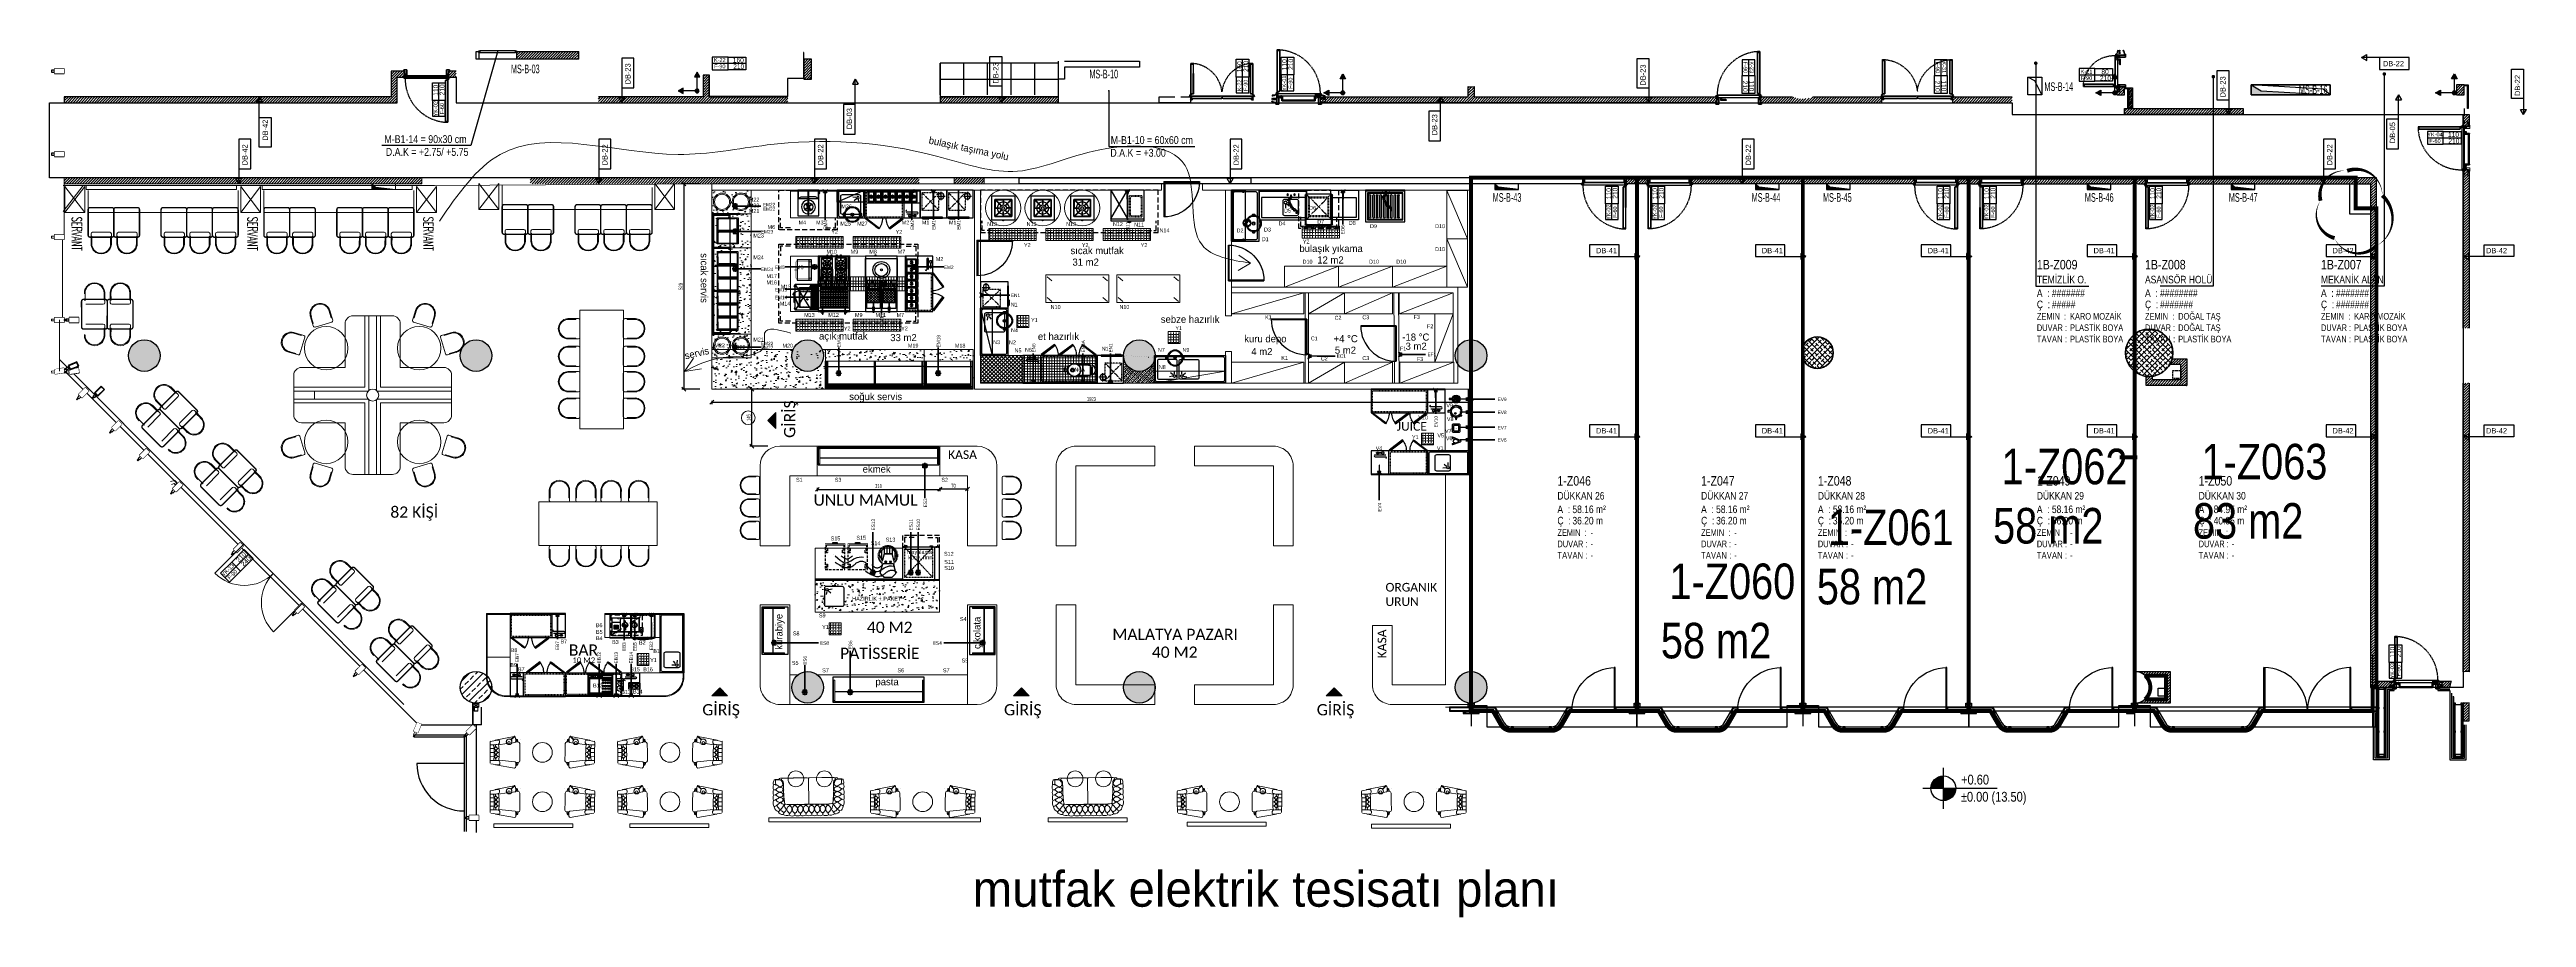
# Model space of a CAD drawing. Header units: centimetres. Extents: x -72470 to -43129, y -18750 to -16337.
# Drawn here: x -57048 to -50776, y -18642 to -16445 of the extents above; entities that cross this region are included whole.
import ezdxf
from ezdxf.enums import TextEntityAlignment as Align

# ---------------------------------------------------------------- set-up
doc = ezdxf.new("R2010")
doc.units = ezdxf.units.CM
doc.header["$MEASUREMENT"] = 0
for name, pattern in [('11-021_3001-BLOK_B_ZEMIN_KAT$0$DASHED', [12.77794, 8.518627, -4.259313]), ('11-021_3001-BLOK_B_ZEMIN_KAT$0$HIDDEN2', [4.7625, 3.175, -1.5875]), ('CENTERX2', [4, 2.5, -0.5, 0.5, -0.5]), ('Dashed', [0.005644, 0.002822, -0.002822]), ('DUZ', [0]), ('HIDDEN', [9.525, 6.35, -3.175]), ('HIDDENX2', [19.05, 12.7, -6.35])]:
    doc.linetypes.add(name, pattern=pattern)
doc.layers.get('0').update_dxf_attribs({"linetype": 'DUZ', "lineweight": 0})
doc.layers.get('Defpoints').update_dxf_attribs({"lineweight": 0})
for name, color, linetype in [('-DWG_ANA', 7, 'Continuous'), ('-DWG_DETAY1', 7, 'Continuous'), ('-DWG_DETAY2', 7, 'Continuous'), ('-DWG_DETAY5', 7, 'Continuous'), ('002 Çizgi', 7, 'Continuous'), ('11-021_3001-BLOK_B_ZEMIN_KAT$0$2DAYDINLATMA', 161, 'Continuous'), ('11-021_3001-BLOK_B_ZEMIN_KAT$0$2DCAM1', 6, 'Continuous'), ('11-021_3001-BLOK_B_ZEMIN_KAT$0$2DDOSEMETARAMA', 8, 'Continuous'), ('11-021_3001-BLOK_B_ZEMIN_KAT$0$2DDUVAR', 3, 'Continuous'), ('11-021_3001-BLOK_B_ZEMIN_KAT$0$2DDUVAR1', 3, 'Continuous'), ('11-021_3001-BLOK_B_ZEMIN_KAT$0$2DGORUNUS2', 66, 'Continuous'), ('11-021_3001-BLOK_B_ZEMIN_KAT$0$2DKAPI', 180, 'Continuous'), ('11-021_3001-BLOK_B_ZEMIN_KAT$0$2DKAPIPOZU', 162, 'Continuous'), ('11-021_3001-BLOK_B_ZEMIN_KAT$0$2DKONST1', 6, 'Continuous'), ('11-021_3001-BLOK_B_ZEMIN_KAT$0$2DKOT', 2, 'Continuous'), ('11-021_3001-BLOK_B_ZEMIN_KAT$0$2DMAHALPOZU', 6, 'Continuous'), ('11-021_3001-BLOK_B_ZEMIN_KAT$0$2DPOZ DUVAR', 144, 'Continuous'), ('11-021_3001-BLOK_B_ZEMIN_KAT$0$2DSIVA', 30, 'Continuous'), ('11-021_3001-BLOK_B_ZEMIN_KAT$0$2DTARAMA-DUVAR', 250, 'Continuous'), ('11-021_3001-BLOK_B_ZEMIN_KAT$0$2DTARAMA1', 253, 'Continuous'), ('11-021_3001-BLOK_B_ZEMIN_KAT$0$2DTAS', 32, 'Continuous'), ('11-021_3001-BLOK_B_ZEMIN_KAT$0$2DYANGINKAPI', 180, 'Continuous'), ('11-021_3001-BLOK_B_ZEMIN_KAT$0$2DYAZI1', 212, 'Continuous'), ('11-021_3001-BLOK_B_ZEMIN_KAT$0$2DYAZI_SAFT', 212, 'Continuous'), ('11-021_3001-BLOK_B_ZEMIN_KAT$0$2DYAZIDOSEME', 212, 'Continuous'), ('11-021_500-BLOK A-str_zemin_kat$0$2DKOLON', 4, 'Continuous'), ('11-021_500-BLOK A-str_zemin_kat$0$2DTARAMA1', 253, 'Continuous'), ('11-021_500-BLOK B-str_zemin_kat$0$11-021_500-BLOK B-str_6_kat$0$2DTARAMA1', 253, 'Continuous'), ('11-021_500-BLOK B-str_zemin_kat$0$2DKOLON', 4, 'Continuous'), ('11-021_500-BLOK B-str_zemin_kat$0$2DKONST2', 180, 'Continuous'), ('11-021_500-BLOK B-str_zemin_kat$0$2DTARAMA-SAFT', 251, 'Continuous'), ('11-021_500-BLOK B-str_zemin_kat$0$2DTARAMA1', 253, 'Continuous'), ('11-021_D_3001_ZEMIN_KAT$0$2DYAZI2', 212, 'Continuous'), ('2DDUVAR', 3, 'Continuous'), ('2DGORUNUS3', 41, 'Continuous'), ('2DKONST1', 6, 'Continuous'), ('2DTARAMA-DUVAR', 250, 'Continuous'), ('3XKO_0.10mm', 22, 'Continuous'), ('3XKO_DIMS_20', 6, 'Continuous'), ('3XKO_FINISH', 52, 'Continuous'), ('3XKO_GLASS', 161, 'Continuous'), ('3XKO_GRID', 253, 'CENTERX2'), ('3XKO_HATCH', 253, 'Continuous'), ('3XKO_METAL', 6, 'Continuous'), ('AREA_JLL', 242, 'Continuous'), ('CAM', 4, 'Continuous'), ('CIHAZ', 2, 'Continuous'), ('ELEKTRİK', 10, 'Continuous'), ('kapı ABD', 55, 'Continuous'), ('Kıtc-002 Çizgi', 7, 'Continuous'), ('PLAN', 9, 'Continuous'), ('PRO_OLCU', 173, 'Continuous'), ('S2000-002 Çizgi', 7, 'Continuous'), ('t_mutfakekipmans2000', 165, 'Continuous'), ('VALCIPAN', 4, 'Continuous'), ('VNOT_170128', 63, 'Continuous'), ('YAZI', 7, 'Continuous')]:
    doc.layers.add(name, color=color, linetype=linetype)
doc.layers.add('11-021_3001-BLOK_B_ZEMIN_KAT$0$2DALANNET', color=1, linetype='Continuous', plot=False)
for name, color, linetype, lineweight in [('Auto-AhsapMobilya', 34, 'Continuous', 20), ('Auto-Tefris', 32, 'Continuous', 18), ('ELK', 1, 'Continuous', 35), ('END. MUTFAK', 210, 'Continuous', 30), ('M-OLCU-IC', 155, 'Continuous', 0), ('TEFRIS', 30, 'Continuous', 9)]:
    doc.layers.add(name, color=color, linetype=linetype, lineweight=lineweight)
doc.styles.add('11-021_3001-BLOK_B_ZEMIN_KAT$0$ARIAL', font='arial.ttf', dxfattribs={"width": 0.8})
doc.styles.add('11-021_3001-BLOK_B_ZEMIN_KAT$0$OLCU', font='arial.ttf', dxfattribs={"width": 0.8})
doc.styles.add('11-021_3001-BLOK_B_ZEMIN_KAT$0$yazi', font='calibri.ttf', dxfattribs={"width": 0.6})
doc.styles.add('11-021_D_3001_ZEMIN_KAT$0$OLCU', font='arial.ttf', dxfattribs={"width": 0.8})
doc.styles.add('ARIAL', font='arial.ttf', dxfattribs={"width": 0.6})
doc.styles.add('ROMANS', font='romanc.shx', dxfattribs={"width": 0.75, "height": 0.003})
doc.styles.get("Standard").update_dxf_attribs({"font": 'candara.ttf'})
doc.styles.add('TAKSİM', font='GOTHIC.TTF', dxfattribs={"height": 20})
doc.styles.add('Yazi-20-Normal', font='arial.ttf', dxfattribs={"height": 10})
doc.dimstyles.new('11-021_3001-BLOK_B_ZEMIN_KAT$0$DIM100', dxfattribs={"dimscale": 90, "dimtxt": 0.25, "dimasz": 0.005, "dimexe": 0.04, "dimexo": 0.1, "dimgap": 0.05, "dimtad": 1, "dimrnd": 0.5, "dimdsep": 46, "dimtxsty": '11-021_3001-BLOK_B_ZEMIN_KAT$0$OLCU', "dimblk": '11-021_3001-BLOK_B_ZEMIN_KAT$0$WDIM', "dimcen": 0.09, "dimse1": 1, "dimse2": 1, "dimclrd": 256, "dimclre": 256, "dimclrt": 6, "dimadec": 0, "dimazin": 0, "dimtfac": 1, "dimtix": 1, "dimtmove": 1, "dimatfit": 2, "dimldrblk": '11-021_3001-BLOK_B_ZEMIN_KAT$0$WDIM', "dimfxl": 1, "dimtolj": 1, "dimarcsym": 0})
doc.dimstyles.new('E_100', dxfattribs={"dimtxt": 10, "dimasz": 10, "dimexe": 5, "dimexo": 30, "dimgap": 3, "dimtad": 1, "dimtoh": 1, "dimdec": 0, "dimzin": 12, "dimdsep": 46, "dimtxsty": 'ARIAL', "dimblk": 'OBLIQUE', "dimcen": 5, "dimdle": 1, "dimclrt": 256, "dimadec": 0, "dimazin": 3, "dimtfac": 1, "dimtdec": 0, "dimtofl": 0, "dimtmove": 2, "dimatfit": 3, "dimldrblk": 'OBLIQUE', "dimfxl": 5, "dimtolj": 1, "dimtzin": 0, "dimarcsym": 0})
pattern_1 = [(45, (-49248.186, -18059.437), (-3.367596, 3.367596), [])]
pattern_2 = [(180, (2.75, 15.9795), (-0.079375, -0.15875), [0, -0.15875])]
pattern_3 = [(360, (-112.75, 15.9795), (0.079375, -0.15875), [0, -0.15875])]
pattern_4 = [(45, (0, 0), (-13.4704, 13.4704), []), (45, (13.47, 0), (-13.4704, 13.4704), [9.525, -4.7625])]
pattern_5 = [(45, (-41616.706, -13119.129), (-13.470384, 13.470384), []), (45, (-41603.236, -13119.129), (-13.470384, 13.470384), [9.525, -4.7625])]
pattern_6 = [(270, (-60401.443, -14681.297), (6.985, 1e-14), [5.08, -1.905]), (360, (-60401.443, -14681.297), (-1e-14, 6.985), [5.08, -1.905])]
pattern_7 = [(45, (-413509.524, -192690.207), (-17.6776695, 17.6776695), []), (45, (-413491.846, -192690.207), (-17.6776695, 17.6776695), [12.5, -6.25])]

# ---------------------------------------------------------------- blocks, each defined once
blk = doc.blocks.new('*U20')
at = {"layer": '11-021_3001-BLOK_B_ZEMIN_KAT$0$2DTARAMA1'}
h = blk.add_hatch(dxfattribs=at)
h.set_pattern_fill('DOTS', color=256, scale=0.1, angle=180, style=0)
h.set_pattern_definition(pattern_3)
edge = h.paths.add_edge_path()
edge.add_line((-105.6, 13.3), (-107, 13.3))
edge.add_line((-107, 13.3), (-107.2, 13.2))
edge.add_line((-107.2, 13.2), (-105.7, 13.2))
edge.add_arc((-105.7, 13.4), 0.2, 270, 311.40962)
h = blk.add_hatch(dxfattribs=at)
h.set_pattern_fill('DOTS', color=256, scale=0.1, angle=180, style=0)
h.set_pattern_definition(pattern_2)
edge = h.paths.add_edge_path()
edge.add_line((-3, 13.3), (-4.4, 13.3))
edge.add_arc((-4.3, 13.4), 0.2, 228.59038, 270)
edge.add_line((-4.3, 13.2), (-2.8, 13.2))
edge.add_line((-2.8, 13.2), (-3, 13.3))
blk.add_line((-108.4, 22.5), (-108.4, 22.5))
at = {"layer": '11-021_3001-BLOK_B_ZEMIN_KAT$0$2DKAPI', "linetype": '11-021_3001-BLOK_B_ZEMIN_KAT$0$HIDDEN2', "ltscale": 0.1}
for p, q in [((-122.5, 11.5), (-110, 11.5)), ((-122.5, 11.5), (-122.5, 8.5)), ((-122.5, 8.5), (-110, 8.5)), ((-119.5, 11.3), (-119.5, 8.7)), ((-116.5, 11.3), (-116.5, 8.7)), ((-110.2, 11.5), (-110.2, 8.5)), ((12.8, 11.5), (0.3, 11.5)), ((12.8, 8.5), (0.3, 8.5)), ((0.5, 11.5), (0.5, 8.5)), ((6.8, 11.3), (6.8, 8.7)), ((9.8, 11.3), (9.8, 8.7)), ((12.8, 11.5), (12.8, 8.5))]:
    blk.add_line(p, q, dxfattribs=at)
at = {"layer": '11-021_3001-BLOK_B_ZEMIN_KAT$0$2DKAPI'}
for p, q in [((-108.3, 13), (-109.9, 13)), ((-108.5, 21.5), (-108.5, 19.5)), ((-101.3, 15.2), (-101.2, 15.2)), ((-101.2, 15.1), (-101.3, 15.1)), ((-101.2, 16.9), (-101.2, 12.5)), ((-97.2, 16.9), (-101.2, 16.9)), ((-101.2, 15.5), (-101.2, 15.5)), ((-101.2, 15.5), (-101.2, 14.8)), ((-101.2, 14.8), (-101.2, 14.8)), ((-101, 16.9), (-101, 12.3)), ((-101, 16.9), (-101, 12.3)), ((-100.6, 11.9), (-97.8, 11.9)), ((-100, 16.9), (-100, 17.2)), ((-98.4, 17.2), (-100, 17.2)), ((-99.7, 16.9), (-99.6, 17.2)), ((-98.8, 17.2), (-98.7, 16.9)), ((-98.4, 17.2), (-98.4, 16.9)), ((-97.4, 16.9), (-97.4, 12.3)), ((-97.2, 16.9), (-97.2, 15.1)), ((-97.2, 15.7), (-97.2, 4.9)), ((-95.9, 15.9), (-96.9, 15.9)), ((-95.9, 4.6), (-96.9, 4.6)), ((-95.7, 4.9), (-95.7, 15.7)), ((-14.3, 7.3), (-95.7, 7.3)), ((-14.3, 4.9), (-95.7, 4.9)), ((-14.3, 15.7), (-14.3, 4.9)), ((-13.1, 15.9), (-14.1, 15.9)), ((-13.1, 4.6), (-14.1, 4.6)), ((-12.8, 16.9), (-12.8, 15.1)), ((-8.8, 16.9), (-12.8, 16.9)), ((-12.8, 4.9), (-12.8, 15.7)), ((-12.6, 16.9), (-12.6, 12.3)), ((-12.2, 11.9), (-9.4, 11.9)), ((-11.6, 17.2), (-10, 17.2)), ((-11.6, 16.9), (-11.6, 17.2)), ((-11.3, 16.9), (-11.2, 17.2)), ((-10.4, 17.2), (-10.3, 16.9)), ((-10, 16.9), (-10, 17.2)), ((-9, 12.3), (-9, 16.9)), ((-9, 12.3), (-9, 12.7)), ((-9, 12.7), (-9, 12.7)), ((-8.8, 16.9), (-8.8, 12.5)), ((-8.8, 14.8), (-8.8, 15.5)), ((-8.8, 15.5), (-8.8, 15.5)), ((-8.8, 15.2), (-8.7, 15.2)), ((-8.7, 15.1), (-8.8, 15.1)), ((-8.8, 14.8), (-8.8, 14.8)), ((-1.1, 22), (-1.7, 22)), ((-1.7, 13), (-0.1, 13)), ((-1.5, 21.5), (-1.5, 19.5)), ((-1.5, 19.5), (-1.2, 19.5)), ((-1.2, 21.5), (-1.2, 19.5)), ((-1.1, 22), (1.2, 22)), ((-1.1, 21.7), (1.2, 21.7)), ((1, 22), (1, 22.3)), ((1.4, 22.3), (1.4, 22.1)), ((1.7, 22.3), (1.7, 22.1))]:
    blk.add_line(p, q, dxfattribs=at)
at = {"layer": '11-021_3001-BLOK_B_ZEMIN_KAT$0$2DKAPI', "lineweight": -2}
for p, q in [((-109.7, 23.5), (-109.7, 22.7)), ((-0.7, 23.7), (-109.6, 23.7)), ((-0.7, 23.5), (-109.6, 23.5)), ((-109.6, 23.5), (-109.6, 22.7)), ((-107.6, 22.7), (-109.6, 22.7)), ((-107.5, 22.6), (-109.6, 22.6)), ((-107.5, 22.9), (-109.5, 22.9)), ((-109.5, 22.9), (-109.5, 22.8)), ((-107.5, 22.8), (-109.5, 22.8)), ((-107.5, 22.4), (-107.7, 22.6)), ((-107.6, 22.7), (-107.6, 22.6)), ((-107.5, 22.8), (-107.5, 17.4)), ((-107.4, 22.8), (-107.4, 17.4)), ((-2.9, 17.4), (-107.4, 17.4)), ((-2.9, 17.2), (-107.4, 17.2)), ((-105.1, 11.5), (-105.1, 15.6)), ((-4.9, 11.5), (-4.9, 15.6)), ((-2.2, 24.2), (-4.4, 24.2)), ((-2.9, 22.8), (-2.9, 17.4)), ((-0.8, 22.9), (-2.8, 22.9)), ((-0.8, 22.8), (-2.8, 22.8)), ((-2.8, 22.8), (-2.8, 17.4)), ((-0.7, 22.6), (-2.8, 22.6)), ((-2.5, 22.6), (-2.8, 22.4)), ((-0.7, 22.7), (-2.7, 22.7)), ((-2.7, 22.7), (-2.7, 22.6)), ((-1.3, 24.3), (-2.1, 24.2)), ((-0.2, 24), (-2.1, 23.7)), ((-0.8, 22.9), (-0.8, 22.8)), ((-0.7, 23.5), (-0.7, 22.7)), ((-0.6, 23.5), (-0.6, 22.7)), ((0.2, 24.2), (0, 24.6)), ((0.4, 25.3), (0.4, 22.5)), ((0.9, 25.3), (0.9, 22.5))]:
    blk.add_line(p, q, dxfattribs=at)
at = {"layer": '11-021_3001-BLOK_B_ZEMIN_KAT$0$2DKAPI'}
for points in [[(-117.5, 18.4, 0.330017), (-119, 17.9, -0.330016), (-120.6, 17.3, 0.420839), (-122.3, 16.4), (-122.5, 16.3, -0.447989), (-120.6, 17.5, 0.330017), (-119.1, 18, -0.330016), (-117.4, 18.6, 0.160745), (-116.6, 18.6), (-113.7, 19.7), (-110.7, 19.7), (-110.7, 19.5), (-113.7, 19.5), (-116.6, 18.4, -0.160745)], [(-117.5, 6.6, -0.330017), (-119, 7.1, 0.330017), (-120.6, 7.7, -0.420839), (-122.3, 8.6), (-122.5, 8.7, 0.447989), (-120.6, 7.5, -0.330017), (-119.1, 7, 0.330016), (-117.4, 6.4, -0.160745), (-116.6, 6.4), (-113.7, 5.3), (-110.7, 5.3), (-110.7, 5.5), (-113.7, 5.5), (-116.6, 6.6, 0.160745)], [(-109.8, 15.1), (-110, 15.3), (-108.7, 16.4), (-108.5, 16.2, 0.005789), (-108.5, 16.2)], [(-105.9, 13.4), (-106, 13.6), (-107.2, 13.4), (-108.4, 13.5, 0.465986), (-108.6, 13.3), (-108.6, 13.1, 0.414214), (-108.4, 12.9), (-105.5, 12.9, -0.414214), (-105.4, 12.8), (-105.4, 11.5), (-105.3, 11.5), (-105.3, 12.8, 0.414214), (-105.5, 13), (-108.4, 13, -0.414214), (-108.5, 13.1), (-108.5, 13.3, -0.465987), (-108.4, 13.4), (-107.2, 13.2)], [(-4, 13.4), (-4, 13.6), (-2.8, 13.4), (-1.6, 13.5, -0.465986), (-1.4, 13.3), (-1.4, 13.1, -0.414214), (-1.6, 12.9), (-4.4, 12.9, 0.414214), (-4.5, 12.8), (-4.5, 11.5), (-4.7, 11.5), (-4.7, 12.8, -0.414214), (-4.4, 13), (-1.6, 13, 0.414214), (-1.5, 13.1), (-1.5, 13.3, 0.465987), (-1.6, 13.4), (-2.8, 13.2)], [(-0.2, 15.1), (0, 15.3), (-1.3, 16.4), (-1.5, 16.2, -0.005789), (-1.5, 16.2)], [(7.8, 18.4, -0.330017), (9.3, 17.9, 0.330016), (10.9, 17.3, -0.420839), (12.6, 16.4), (12.8, 16.3, 0.447989), (10.9, 17.5, -0.330017), (9.4, 18, 0.330016), (7.7, 18.6, -0.160745), (6.9, 18.6), (4, 19.7), (1, 19.7), (1, 19.5), (4, 19.5), (6.9, 18.4, 0.160745)], [(7.8, 6.6, 0.330017), (9.3, 7.1, -0.330017), (10.9, 7.7, 0.420839), (12.6, 8.6), (12.8, 8.7, -0.447989), (10.9, 7.5, 0.330017), (9.4, 7, -0.330016), (7.7, 6.4, 0.160745), (6.9, 6.4), (4, 5.3), (1, 5.3), (1, 5.5), (4, 5.5), (6.9, 6.6, -0.160745)]]:
    blk.add_lwpolyline(points, format="xyb", close=True, dxfattribs=at)
for points in [[(-110, 5), (-114, 5), (-114, 5.3), (-111, 5.3), (-110.3, 5.3), (-110.3, 19.7), (-114, 19.7), (-114, 20), (-110, 20)], [(-108.1, 21.6), (-108.3, 21.6), (-108.3, 19.6), (-108.1, 19.6)], [(-1.7, 21.6), (-1.9, 21.6), (-1.9, 19.6), (-1.7, 19.6)], [(0, 5), (4, 5), (4, 5.3), (1, 5.3), (0.3, 5.3), (0.3, 19.7), (4, 19.7), (4, 20), (0, 20)]]:
    blk.add_lwpolyline(points, close=True, dxfattribs=at)
at = {"layer": '11-021_3001-BLOK_B_ZEMIN_KAT$0$2DKAPI', "lineweight": -2}
for points in [[(-105, 1.7, -0.414214), (-105.2, 1.5), (-112.6, 1.5, -0.414214), (-112.9, 1.7), (-112.9, 4), (-112.8, 4), (-112.8, 1.7, 0.414214), (-112.6, 1.7), (-105.2, 1.7, 0.414214), (-105.1, 1.7), (-105.1, 11.5, -1), (-105.6, 11.5), (-105.6, 12.5), (-105.4, 12.5), (-105.4, 11.5, 1), (-105.3, 11.5), (-105.3, 15.6, -1), (-105, 15.6)], [(-106.9, 15.6), (-106.9, 14.9, 0.414214), (-106.7, 14.7), (-105.9, 14.7, 0.494565), (-105.7, 15), (-105.7, 15), (-105.9, 15.6, -1.142909), (-105.3, 15.7), (-105.3, 13.4, -0.414214), (-105.7, 13), (-108.3, 13), (-108.3, 13.2), (-105.7, 13.2, 0.414214), (-105.5, 13.4), (-105.5, 15.7, 1.142909), (-105.7, 15.7), (-105.5, 15, -0.494565), (-105.9, 14.5), (-106.7, 14.5, -0.414214), (-107.1, 14.9), (-107.1, 15.6, 0.414214), (-107.3, 15.8), (-108.1, 15.8, -0.388473), (-108.5, 16.2), (-108.5, 16.2), (-108.5, 16.2, -0.016382), (-108.5, 16.2), (-108.5, 21.6, -0.267949), (-108.3, 21.9, 0.767327), (-108.4, 22.3), (-112.4, 22.3, 0.414214), (-112.6, 22.1), (-112.6, 21), (-112.8, 21), (-112.8, 22.1, -0.414214), (-112.4, 22.5), (-108.4, 22.5, -0.767327), (-108.2, 21.8, 0.267949), (-108.3, 21.6), (-108.3, 16.2, 0.414214), (-108.1, 16), (-107.3, 16, -0.414214)], [(-5, 1.7, 0.414214), (-4.8, 1.5), (2.6, 1.5, 0.414214), (2.9, 1.7), (2.9, 4), (2.8, 4), (2.8, 1.7, -0.414214), (2.6, 1.7), (-4.8, 1.7, -0.414214), (-4.9, 1.7), (-4.9, 11.5, 1), (-4.4, 11.5), (-4.4, 12.5), (-4.5, 12.5), (-4.5, 11.5, -1), (-4.7, 11.5), (-4.7, 15.6, 1), (-5, 15.6)], [(-3.1, 15.6), (-3.1, 14.9, -0.414214), (-3.3, 14.7), (-4.1, 14.7, -0.494565), (-4.3, 15), (-4.3, 15), (-4.1, 15.6, 1.142909), (-4.7, 15.7), (-4.7, 13.4, 0.414214), (-4.3, 13), (-1.7, 13), (-1.7, 13.2), (-4.3, 13.2, -0.414214), (-4.5, 13.4), (-4.5, 15.7, -1.142909), (-4.3, 15.7), (-4.5, 15, 0.494565), (-4.1, 14.5), (-3.3, 14.5, 0.414214), (-2.9, 14.9), (-2.9, 15.6, -0.414214), (-2.7, 15.8), (-1.9, 15.8, 0.388473), (-1.5, 16.2), (-1.5, 16.2), (-1.5, 16.2, 0.016382), (-1.5, 16.2), (-1.5, 21.6, 0.267949), (-1.7, 21.9, -0.767327), (-1.6, 22.3), (2.4, 22.3, -0.414214), (2.6, 22.1), (2.6, 21), (2.8, 21), (2.8, 22.1, 0.414214), (2.4, 22.5), (-1.6, 22.5, 0.767327), (-1.8, 21.8, -0.267949), (-1.7, 21.6), (-1.7, 16.2, -0.414214), (-1.9, 16), (-2.7, 16, 0.414214)]]:
    blk.add_lwpolyline(points, format="xyb", close=True, dxfattribs=at)
blk.add_circle((-0.4, 25.3), 0.8, dxfattribs=at)
at = {"layer": '11-021_3001-BLOK_B_ZEMIN_KAT$0$2DKAPI'}
for centre, radius, start, end in [((-110, 15.3), 0.3, 270, 308.89453), ((-108.5, 16.2), 0.3, 218.89453, 292.02431), ((-100.5, 15.2), 0.8, 152.04681, 176.41668), ((-100.5, 15.2), 0.8, 183.58332, 207.95319), ((-100.9, 12.5), 0.3, 180, 240), ((-100.6, 12.3), 0.4, 180, 270), ((-97.8, 12.3), 0.4, 270, 0), ((-97.4, 15.3), 0.25, 271.14599, 0), ((-97.4, 12.6), 0.25, 0, 88.85401), ((-96.9, 15.7), 0.25, 90, 180), ((-96.9, 4.9), 0.25, 180, 270), ((-95.9, 15.7), 0.25, 0, 90), ((-95.9, 4.9), 0.25, 270, 0), ((-14.1, 15.7), 0.25, 90, 180), ((-14.1, 4.9), 0.25, 180, 270), ((-13.1, 15.7), 0.25, 0, 90), ((-13.1, 4.9), 0.25, 270, 0), ((-12.6, 15.3), 0.25, 180, 268.85401), ((-12.6, 12.6), 0.25, 91.14599, 180), ((-12.2, 12.3), 0.4, 180, 270), ((-9.4, 12.3), 0.4, 270, 0), ((-9.1, 12.5), 0.3, 300, 0), ((-9.5, 15.2), 0.8, 3.58332, 27.95319), ((-9.5, 15.2), 0.8, 332.04681, 356.41668), ((-1.5, 16.2), 0.3, 247.97569, 321.10547), ((-1.1, 21.5), 0.45, 90, 180), ((-1.1, 21.5), 0.15, 90, 180), ((0, 15.3), 0.3, 231.10547, 270), ((1.2, 22.1), 0.45, 270, 0), ((1.2, 22.1), 0.15, 270, 0)]:
    blk.add_arc(centre, radius, start, end, dxfattribs=at)
at = {"layer": '11-021_3001-BLOK_B_ZEMIN_KAT$0$2DKAPI', "lineweight": -2}
for centre, radius, start, end in [((-109.6, 23.5), 0.1, 90, 180), ((-109.6, 22.7), 0.1, 180, 270), ((-107.5, 22.8), 0.1, 0, 90), ((-107.4, 17.4), 0.1, 180, 270), ((-4.4, 23.7), 0.5, 90, 180), ((-2.8, 22.8), 0.1, 90, 180), ((-2.9, 17.4), 0.1, 270, 0), ((-2.2, 24.7), 0.5, 270, 280.80118), ((-2.2, 24.2), 0.5, 270, 280.69587), ((-0.4, 25.3), 1.3, 0, 307.97987), ((-0.7, 23.5), 0.1, 0, 90), ((-0.7, 22.7), 0.1, 270, 0)]:
    blk.add_arc(centre, radius, start, end, dxfattribs=at)
at = {"layer": '11-021_3001-BLOK_B_ZEMIN_KAT$0$2DKONST1'}
for p, q in [((-110.3, 20.8), (-110.3, 19)), ((-108.4, 20.9), (-110.2, 20.9)), ((-110.2, 18.9), (-108.4, 18.9)), ((-108.3, 21.6), (-108.3, 18.6)), ((-108.1, 18.6), (-108.3, 18.6)), ((-108.1, 21.2), (-108.1, 21.2)), ((-108.1, 18.6), (-108.1, 18.6)), ((-108, 21.1), (-108, 18.7)), ((-107.9, 22), (-107.9, 20.7)), ((-4.5, 18.5), (-4.4, 18.6)), ((-4.5, 17.7), (-4.5, 18.5)), ((-2.8, 18.5), (-4.5, 18.5)), ((-4.4, 17.6), (-4.5, 17.7)), ((-2.8, 17.7), (-4.5, 17.7)), ((-4.4, 17.6), (-4.4, 18.6)), ((-4.4, 18.6), (-2.8, 18.6)), ((-2.8, 17.6), (-4.4, 17.6)), ((-2, 19.5), (-2, 16.8)), ((-1.7, 19.6), (-1.9, 19.6)), ((-1.9, 16.7), (-1.9, 16.7)), ((-1.9, 16.7), (-1.7, 16.7)), ((-1.7, 19.6), (-1.7, 16.7)), ((-1.6, 19.4), (-0.2, 19.4)), ((-0.2, 16.8), (-1.6, 16.8)), ((-1, 17.5), (-1, 18.8)), ((-0.1, 19.3), (-0.1, 16.9))]:
    blk.add_line(p, q, dxfattribs=at)
at = {"layer": '11-021_3001-BLOK_B_ZEMIN_KAT$0$2DKONST1', "linetype": '11-021_3001-BLOK_B_ZEMIN_KAT$0$HIDDEN2', "ltscale": 0.1}
for p, q in [((-97.7, 20.7), (-107.2, 20.7)), ((-107.2, 19.3), (-97.7, 19.3)), ((-97.7, 19.3), (-97.7, 20.7))]:
    blk.add_line(p, q, dxfattribs=at)
at = {"layer": '11-021_3001-BLOK_B_ZEMIN_KAT$0$2DKONST1', "linetype": '11-021_3001-BLOK_B_ZEMIN_KAT$0$DASHED'}
for p, q in [((-99.6, 17.2), (-99.6, 16)), ((-99.6, 16), (-98.7, 16)), ((-98.7, 16), (-98.7, 17.2)), ((-11.3, 17.2), (-11.3, 16)), ((-11.3, 16), (-10.4, 16)), ((-10.4, 16), (-10.4, 17.2))]:
    blk.add_line(p, q, dxfattribs=at)
at = {"layer": '11-021_3001-BLOK_B_ZEMIN_KAT$0$2DKONST1'}
for points in [[(-108.1, 19.7), (-108.7, 20.3), (-108.7, 20.5), (-108.1, 20.5)], [(-108.1, 20.3), (-108.7, 20.3)], [(-108.1, 20.5), (-107.5, 20.5)], [(-107.5, 20.3), (-108.1, 20.3)], [(-107.5, 19.1), (-108.1, 19.7)], [(-2.8, 17.5), (-1, 17.5), (-0.6, 17.9), (-0.6, 18.4), (-1, 18.8), (-2.8, 18.8), (-2.8, 17.5)]]:
    blk.add_lwpolyline(points, dxfattribs=at)
blk.add_lwpolyline([(-107.2, 21.1), (-107.5, 21.1), (-107.5, 18.7), (-107.3, 18.7), (-107.2, 18.7)], close=True, dxfattribs=at)
for points in [[(-105.9, 15.7), (-105.9, 15.1, 0.407471), (-105.8, 15), (-105.7, 15, -0.314176), (-105.7, 15), (-105.7, 14.9, -0.314278), (-105.7, 14.9), (-106, 14.8, -0.088425), (-106.2, 14.7), (-106.7, 14.7, -0.002352), (-106.8, 14.7, -0.133859), (-106.8, 14.8, -0.207567), (-106.9, 14.9), (-106.9, 15.6, 0.213459), (-107, 15.9, -0.539342), (-107, 16, -0.17378), (-107, 16, 0.03736), (-106.4, 16, 0.055717), (-105.6, 16.1, 0.487936), (-105.6, 16.2, 0.191668), (-106.8, 16.7, 0.032422), (-107, 16.7, -1.157597), (-107, 16.9), (-106.7, 16.9, -0.095803), (-106, 16.7, -0.073827), (-105.5, 16.4, -0.054813), (-105.3, 16.2, -0.629557), (-105.4, 16, 0.056027), (-105.7, 16, 0.20578), (-105.8, 15.9, 0.163118)], [(-106.1, 15.7), (-106.7, 15.7, 0.414214), (-106.7, 15.7), (-106.7, 15, 0.414214), (-106.7, 15), (-106.1, 15, 0.308319), (-106.1, 15), (-106.1, 15.5, 0.062439), (-106.1, 15.5), (-106.1, 15.7, 0.213162)], [(-4.1, 15.7), (-4.1, 15.1, -0.407471), (-4.2, 15), (-4.3, 15, 0.314176), (-4.3, 15), (-4.3, 14.9, 0.314278), (-4.3, 14.9), (-4, 14.8, 0.088425), (-3.8, 14.7), (-3.3, 14.7, 0.002352), (-3.2, 14.7, 0.133859), (-3.2, 14.8, 0.207567), (-3.1, 14.9), (-3.1, 15.6, -0.213459), (-3, 15.9, 0.539342), (-3, 16, 0.17378), (-3, 16, -0.03736), (-3.6, 16, -0.055717), (-4.4, 16.1, -0.487936), (-4.4, 16.2, -0.191668), (-3.2, 16.7, -0.032422), (-3, 16.7, 1.157597), (-3, 16.9), (-3.3, 16.9, 0.095803), (-4, 16.7, 0.073827), (-4.5, 16.4, 0.054813), (-4.7, 16.2, 0.629557), (-4.6, 16, -0.056027), (-4.3, 16, -0.20578), (-4.2, 15.9, -0.163118)], [(-3.9, 15.7), (-3.3, 15.7, -0.414214), (-3.3, 15.7), (-3.3, 15, -0.414214), (-3.3, 15), (-3.9, 15, -0.308319), (-3.9, 15), (-3.9, 15.5, -0.062439), (-3.9, 15.5), (-3.9, 15.7, -0.213162)]]:
    blk.add_lwpolyline(points, format="xyb", close=True, dxfattribs=at)
for centre, radius, start, end in [((-110.2, 20.8), 0.1, 90, 180), ((-110.2, 19), 0.1, 180, 270), ((-108.4, 22), 0.485, 0, 90), ((-108.1, 21.1), 0.1, 0, 90), ((-108.1, 18.7), 0.1, 270, 0), ((-108, 20.7), 0.15, 289.47122, 0), ((-1.9, 19.5), 0.1, 90, 180), ((-1.9, 16.8), 0.1, 180, 270), ((-0.2, 19.3), 0.1, 0, 90), ((-0.2, 16.9), 0.1, 270, 0)]:
    blk.add_arc(centre, radius, start, end, dxfattribs=at)
at = {"layer": '11-021_3001-BLOK_B_ZEMIN_KAT$0$2DTARAMA1', "linetype": '11-021_3001-BLOK_B_ZEMIN_KAT$0$HIDDEN2', "ltscale": 0.5}
for points in [[(-7.3, 80.2), (-7.3, 132.3, -0.414214), (-7.1, 132.4), (-1.4, 132.4, 0.414214), (-1.3, 132.6), (-1.3, 134.4, 1), (-1.3, 134.4), (-1.3, 132.6, -1), (-1.5, 132.6), (-1.5, 134.4, -1), (-1.1, 134.4), (-1.1, 80.2)], [(-1.2, 80.2), (-1.2, 134.4, 1), (-1.4, 134.4), (-1.4, 132.6, 1), (-1.4, 132.6), (-1.4, 134.4, -1), (-1.2, 134.4), (-1.2, 132.6, -0.414214), (-1.4, 132.4), (-7.1, 132.4, 0.414214), (-7.2, 132.3), (-7.2, 80.2)], [(-7.3, 80.2), (-7.3, 80.2), (-7.3, 28.2, 0.414214), (-7.1, 28.1), (-1.4, 28.1, -0.414214), (-1.3, 27.9), (-1.3, 26.1, -1), (-1.3, 26.1), (-1.3, 27.9, 1), (-1.5, 27.9), (-1.5, 26.1, 1), (-1.1, 26.1), (-1.1, 80.2)], [(-1.2, 80.2), (-1.2, 80.2), (-1.2, 26.1, -1), (-1.4, 26.1), (-1.4, 27.9, -1), (-1.4, 27.9), (-1.4, 26.1, 1), (-1.2, 26.1), (-1.2, 27.9, 0.414214), (-1.4, 28.1), (-7.1, 28.1, -0.414214), (-7.2, 28.2), (-7.2, 80.2)]]:
    blk.add_lwpolyline(points, format="xyb", dxfattribs=at)
blk.add_arc((0.5, 24.7), 109.9, 90.95397, 180.95693, dxfattribs=at)
at = {"layer": '11-021_3001-BLOK_B_ZEMIN_KAT$0$2DTARAMA1', "lineweight": -2}
for points in [[(-110, 15.3), (-110, 15), (-109.8, 15.1)], [(-108.5, 16.2), (-108.7, 16), (-108.6, 15.9)], [(-108.6, 15.9), (-108.4, 15.9), (-108.5, 16.2)], [(-1.4, 15.9), (-1.6, 15.9), (-1.5, 16.2)], [(-1.5, 16.2), (-1.3, 16), (-1.4, 15.9)], [(0, 15.3), (0, 15), (-0.2, 15.1)]]:
    blk.add_solid(points, dxfattribs=at)
at = {"layer": 'Defpoints'}
blk.add_lwpolyline([(0, 5), (0, 20), (9.2, 20)], dxfattribs=at)
blk = doc.blocks.new('11-021_3001-BLOK_B_ZEMIN_KAT$0$KÇ KOLU')
at = {"layer": '11-021_3001-BLOK_B_ZEMIN_KAT$0$2DKAPI'}
for p, q in [((-2.3, 0), (2.2, 0)), ((2.2, 0), (2.2, -0.5)), ((-11.7, -4.4), (-1.4, -4.4, 0)), ((-11.7, -6.7), (0.9, -6.7, 0)), ((-2.3, 0), (-2.3, -0.5)), ((-1.3, -0.5, 0), (-2.3, -0.5)), ((-1.3, -0.5, 0), (1.1, -0.5, 0)), ((-1.1, -4.1, 0), (-1.1, -0.5, 0)), ((1.1, -0.5, 0), (2.2, -0.5)), ((1.1, -6.4, 0), (1.1, -0.5, 0))]:
    blk.add_line(p, q, dxfattribs=at)
at = {"layer": '11-021_3001-BLOK_B_ZEMIN_KAT$0$2DKAPI', "extrusion": (1.39258e-08, -8.46361e-09, 1)}
blk.add_line((1.2, -0.5, 0), (-1.2, -0.5, 0), dxfattribs=at)
at = {"layer": '11-021_3001-BLOK_B_ZEMIN_KAT$0$2DKAPI'}
for centre, radius, start, end in [((-11.7, -5.5), 1.15, 90, 270), ((0.9, -6.4, 0), 0.25, 270.00097, 0.00097)]:
    blk.add_arc(centre, radius, start, end, dxfattribs=at)
at = {"layer": '11-021_3001-BLOK_B_ZEMIN_KAT$0$2DKAPI', "extrusion": (-1.0365e-12, 6.70829e-08, 1)}
blk.add_arc((-1.4, -4.1, 0), 0.25, 270.00097, 0, dxfattribs=at)
blk = doc.blocks.new('11-021_3001-BLOK_B_ZEMIN_KAT$0$K-21')
at = {"layer": '11-021_3001-BLOK_B_ZEMIN_KAT$0$2DTARAMA1'}
h = blk.add_hatch(dxfattribs=at)
h.set_pattern_fill('DOTS', color=256, scale=0.1, angle=180, style=0)
h.set_pattern_definition([(360, (-82.75, 15.9795), (0.079375, -0.15875), [0, -0.15875])])
edge = h.paths.add_edge_path()
edge.add_line((-75.6, 13.3), (-77, 13.3))
edge.add_line((-77, 13.3), (-77.2, 13.2))
edge.add_line((-77.2, 13.2), (-75.7, 13.2))
edge.add_arc((-75.7, 13.4), 0.2, 270, 311.40962)
h = blk.add_hatch(dxfattribs=at)
h.set_pattern_fill('DOTS', color=256, scale=0.1, angle=180, style=0)
h.set_pattern_definition(pattern_2)
edge = h.paths.add_edge_path()
edge.add_line((-3, 13.3), (-4.4, 13.3))
edge.add_arc((-4.3, 13.4), 0.2, 228.59038, 270)
edge.add_line((-4.3, 13.2), (-2.8, 13.2))
edge.add_line((-2.8, 13.2), (-3, 13.3))
blk.add_line((-78.4, 22.5), (-78.4, 22.5))
at = {"layer": '11-021_3001-BLOK_B_ZEMIN_KAT$0$2DKAPI', "linetype": '11-021_3001-BLOK_B_ZEMIN_KAT$0$HIDDEN2', "ltscale": 0.1}
for p, q in [((-92.8, 14.8), (-80.3, 14.8)), ((-92.8, 14.8), (-92.8, 11.8)), ((-92.8, 11.8), (-80.3, 11.8)), ((-89.8, 14.6), (-89.8, 12)), ((-86.8, 14.6), (-86.8, 12)), ((-80.5, 14.8), (-80.5, 11.8)), ((12.8, 14.8), (0.3, 14.8)), ((12.8, 11.8), (0.3, 11.8)), ((0.5, 14.8), (0.5, 11.8)), ((6.8, 14.6), (6.8, 12)), ((9.8, 14.6), (9.8, 12)), ((12.8, 14.8), (12.8, 11.8))]:
    blk.add_line(p, q, dxfattribs=at)
at = {"layer": '11-021_3001-BLOK_B_ZEMIN_KAT$0$2DKAPI'}
for p, q in [((-78.3, 13), (-79.9, 13)), ((-78.5, 21.5), (-78.5, 19.5)), ((-1.1, 22), (-1.7, 22)), ((-1.7, 13), (-0.1, 13)), ((-1.5, 21.5), (-1.5, 19.5)), ((-1.5, 19.5), (-1.2, 19.5)), ((-1.2, 21.5), (-1.2, 19.5)), ((-1.1, 22), (1.2, 22)), ((-1.1, 21.7), (1.2, 21.7)), ((1, 22), (1, 22.3)), ((1.4, 22.3), (1.4, 22.1)), ((1.7, 22.3), (1.7, 22.1))]:
    blk.add_line(p, q, dxfattribs=at)
at = {"layer": '11-021_3001-BLOK_B_ZEMIN_KAT$0$2DKAPI', "lineweight": -2}
for p, q in [((-79.7, 23.5), (-79.7, 22.7)), ((-0.7, 23.7), (-79.6, 23.7)), ((-0.7, 23.5), (-79.6, 23.5)), ((-79.6, 23.5), (-79.6, 22.7)), ((-77.6, 22.7), (-79.6, 22.7)), ((-77.5, 22.6), (-79.6, 22.6)), ((-77.5, 22.9), (-79.5, 22.9)), ((-79.5, 22.9), (-79.5, 22.8)), ((-77.5, 22.8), (-79.5, 22.8)), ((-77.5, 22.4), (-77.7, 22.6)), ((-77.6, 22.7), (-77.6, 22.6)), ((-77.5, 22.8), (-77.5, 17.4)), ((-77.4, 22.8), (-77.4, 17.4)), ((-2.9, 17.4), (-77.4, 17.4)), ((-2.9, 17.2), (-77.4, 17.2)), ((-75.1, 11.5), (-75.1, 15.6)), ((-4.9, 11.5), (-4.9, 15.6)), ((-2.2, 24.2), (-4.4, 24.2)), ((-2.9, 22.8), (-2.9, 17.4)), ((-0.8, 22.9), (-2.8, 22.9)), ((-0.8, 22.8), (-2.8, 22.8)), ((-2.8, 22.8), (-2.8, 17.4)), ((-0.7, 22.6), (-2.8, 22.6)), ((-2.5, 22.6), (-2.8, 22.4)), ((-0.7, 22.7), (-2.7, 22.7)), ((-2.7, 22.7), (-2.7, 22.6)), ((-1.3, 24.3), (-2.1, 24.2)), ((-0.2, 24), (-2.1, 23.7)), ((-0.8, 22.9), (-0.8, 22.8)), ((-0.7, 23.5), (-0.7, 22.7)), ((-0.6, 23.5), (-0.6, 22.7)), ((0.2, 24.2), (0, 24.6)), ((0.4, 25.3), (0.4, 22.5)), ((0.9, 25.3), (0.9, 22.5))]:
    blk.add_line(p, q, dxfattribs=at)
at = {"layer": '11-021_3001-BLOK_B_ZEMIN_KAT$0$2DKAPI'}
for points in [[(-87.8, 18.4, 0.330017), (-89.3, 17.9, -0.330016), (-90.9, 17.3, 0.420839), (-92.6, 16.4), (-92.8, 16.3, -0.447989), (-90.9, 17.5, 0.330017), (-89.4, 18, -0.330016), (-87.7, 18.6, 0.160745), (-86.9, 18.6), (-84, 19.7), (-81, 19.7), (-81, 19.5), (-84, 19.5), (-86.9, 18.4, -0.160745)], [(-87.8, 1.6, -0.330017), (-89.3, 2.1, 0.330017), (-90.9, 2.7, -0.420839), (-92.6, 3.6), (-92.8, 3.7, 0.447989), (-90.9, 2.5, -0.330017), (-89.4, 2, 0.330016), (-87.7, 1.4, -0.160745), (-86.9, 1.4), (-84, 0.3), (-81, 0.3), (-81, 0.5), (-84, 0.5), (-86.9, 1.6, 0.160745)], [(-79.8, 15.1), (-80, 15.3), (-78.7, 16.4), (-78.5, 16.2, 0.005789), (-78.5, 16.2)], [(-75.9, 13.4), (-76, 13.6), (-77.2, 13.4), (-78.4, 13.5, 0.465986), (-78.6, 13.3), (-78.6, 13.1, 0.414214), (-78.4, 12.9), (-75.5, 12.9, -0.414214), (-75.4, 12.8), (-75.4, 11.5), (-75.3, 11.5), (-75.3, 12.8, 0.414214), (-75.5, 13), (-78.4, 13, -0.414214), (-78.5, 13.1), (-78.5, 13.3, -0.465987), (-78.4, 13.4), (-77.2, 13.2)], [(-4, 13.4), (-4, 13.6), (-2.8, 13.4), (-1.6, 13.5, -0.465986), (-1.4, 13.3), (-1.4, 13.1, -0.414214), (-1.6, 12.9), (-4.4, 12.9, 0.414214), (-4.5, 12.8), (-4.5, 11.5), (-4.7, 11.5), (-4.7, 12.8, -0.414214), (-4.4, 13), (-1.6, 13, 0.414214), (-1.5, 13.1), (-1.5, 13.3, 0.465987), (-1.6, 13.4), (-2.8, 13.2)], [(-0.2, 15.1), (0, 15.3), (-1.3, 16.4), (-1.5, 16.2, -0.005789), (-1.5, 16.2)], [(7.8, 18.4, -0.330017), (9.3, 17.9, 0.330016), (10.9, 17.3, -0.420839), (12.6, 16.4), (12.8, 16.3, 0.447989), (10.9, 17.5, -0.330017), (9.4, 18, 0.330016), (7.7, 18.6, -0.160745), (6.9, 18.6), (4, 19.7), (1, 19.7), (1, 19.5), (4, 19.5), (6.9, 18.4, 0.160745)], [(7.8, 1.6, 0.330017), (9.3, 2.1, -0.330017), (10.9, 2.7, 0.420839), (12.6, 3.6), (12.8, 3.7, -0.447989), (10.9, 2.5, 0.330017), (9.4, 2, -0.330016), (7.7, 1.4, 0.160745), (6.9, 1.4), (4, 0.3), (1, 0.3), (1, 0.5), (4, 0.5), (6.9, 1.6, -0.160745)]]:
    blk.add_lwpolyline(points, format="xyb", close=True, dxfattribs=at)
for points in [[(-80, 0), (-84, 0), (-84, 0.3), (-81, 0.3), (-80.3, 0.3), (-80.3, 19.7), (-84, 19.7), (-84, 20), (-80, 20)], [(-78.1, 21.6), (-78.3, 21.6), (-78.3, 19.6), (-78.1, 19.6)], [(-1.7, 21.6), (-1.9, 21.6), (-1.9, 19.6), (-1.7, 19.6)], [(0, 0), (4, 0), (4, 0.3), (1, 0.3), (0.3, 0.3), (0.3, 19.7), (4, 19.7), (4, 20), (0, 20)]]:
    blk.add_lwpolyline(points, close=True, dxfattribs=at)
at = {"layer": '11-021_3001-BLOK_B_ZEMIN_KAT$0$2DKAPI', "lineweight": -2}
for points in [[(-75, -2.2, -0.414214), (-75.2, -2.5), (-82.6, -2.5, -0.414214), (-82.9, -2.2), (-82.9, 0), (-82.8, 0), (-82.8, -2.2, 0.414214), (-82.6, -2.3), (-75.2, -2.3, 0.414214), (-75.1, -2.2), (-75.1, 11.5, -1), (-75.6, 11.5), (-75.6, 12.5), (-75.4, 12.5), (-75.4, 11.5, 1), (-75.3, 11.5), (-75.3, 15.6, -1), (-75, 15.6)], [(-76.9, 15.6), (-76.9, 14.9, 0.414214), (-76.7, 14.7), (-75.9, 14.7, 0.494565), (-75.7, 15), (-75.7, 15), (-75.9, 15.6, -1.142909), (-75.3, 15.7), (-75.3, 13.4, -0.414214), (-75.7, 13), (-78.3, 13), (-78.3, 13.2), (-75.7, 13.2, 0.414214), (-75.5, 13.4), (-75.5, 15.7, 1.142909), (-75.7, 15.7), (-75.5, 15, -0.494565), (-75.9, 14.5), (-76.7, 14.5, -0.414214), (-77.1, 14.9), (-77.1, 15.6, 0.414214), (-77.3, 15.8), (-78.1, 15.8, -0.388473), (-78.5, 16.2), (-78.5, 16.2), (-78.5, 16.2, -0.016382), (-78.5, 16.2), (-78.5, 21.6, -0.267949), (-78.3, 21.9, 0.767327), (-78.4, 22.3), (-82.4, 22.3, 0.414214), (-82.6, 22.1), (-82.6, 21), (-82.8, 21), (-82.8, 22.1, -0.414214), (-82.4, 22.5), (-78.4, 22.5, -0.767327), (-78.2, 21.8, 0.267949), (-78.3, 21.6), (-78.3, 16.2, 0.414214), (-78.1, 16), (-77.3, 16, -0.414214)], [(-5, -2.2, 0.414214), (-4.8, -2.5), (2.6, -2.5, 0.414214), (2.9, -2.2), (2.9, 0), (2.8, 0), (2.8, -2.2, -0.414214), (2.6, -2.3), (-4.8, -2.3, -0.414214), (-4.9, -2.2), (-4.9, 11.5, 1), (-4.4, 11.5), (-4.4, 12.5), (-4.5, 12.5), (-4.5, 11.5, -1), (-4.7, 11.5), (-4.7, 15.6, 1), (-5, 15.6)], [(-3.1, 15.6), (-3.1, 14.9, -0.414214), (-3.3, 14.7), (-4.1, 14.7, -0.494565), (-4.3, 15), (-4.3, 15), (-4.1, 15.6, 1.142909), (-4.7, 15.7), (-4.7, 13.4, 0.414214), (-4.3, 13), (-1.7, 13), (-1.7, 13.2), (-4.3, 13.2, -0.414214), (-4.5, 13.4), (-4.5, 15.7, -1.142909), (-4.3, 15.7), (-4.5, 15, 0.494565), (-4.1, 14.5), (-3.3, 14.5, 0.414214), (-2.9, 14.9), (-2.9, 15.6, -0.414214), (-2.7, 15.8), (-1.9, 15.8, 0.388473), (-1.5, 16.2), (-1.5, 16.2), (-1.5, 16.2, 0.016382), (-1.5, 16.2), (-1.5, 21.6, 0.267949), (-1.7, 21.9, -0.767327), (-1.6, 22.3), (2.4, 22.3, -0.414214), (2.6, 22.1), (2.6, 21), (2.8, 21), (2.8, 22.1, 0.414214), (2.4, 22.5), (-1.6, 22.5, 0.767327), (-1.8, 21.8, -0.267949), (-1.7, 21.6), (-1.7, 16.2, -0.414214), (-1.9, 16), (-2.7, 16, 0.414214)]]:
    blk.add_lwpolyline(points, format="xyb", close=True, dxfattribs=at)
blk.add_circle((-0.4, 25.3), 0.8, dxfattribs=at)
at = {"layer": '11-021_3001-BLOK_B_ZEMIN_KAT$0$2DKAPI'}
for centre, radius, start, end in [((-80, 15.3), 0.3, 270, 308.89453), ((-78.5, 16.2), 0.3, 218.89453, 292.02431), ((-1.5, 16.2), 0.3, 247.97569, 321.10547), ((-1.1, 21.5), 0.45, 90, 180), ((-1.1, 21.5), 0.15, 90, 180), ((0, 15.3), 0.3, 231.10547, 270), ((1.2, 22.1), 0.45, 270, 0), ((1.2, 22.1), 0.15, 270, 0)]:
    blk.add_arc(centre, radius, start, end, dxfattribs=at)
at = {"layer": '11-021_3001-BLOK_B_ZEMIN_KAT$0$2DKAPI', "lineweight": -2}
for centre, radius, start, end in [((-79.6, 23.5), 0.1, 90, 180), ((-79.6, 22.7), 0.1, 180, 270), ((-77.5, 22.8), 0.1, 0, 90), ((-77.4, 17.4), 0.1, 180, 270), ((-4.4, 23.7), 0.5, 90, 180), ((-2.8, 22.8), 0.1, 90, 180), ((-2.9, 17.4), 0.1, 270, 0), ((-2.2, 24.7), 0.5, 270, 280.80118), ((-2.2, 24.2), 0.5, 270, 280.69587), ((-0.4, 25.3), 1.3, 0, 307.97987), ((-0.7, 23.5), 0.1, 0, 90), ((-0.7, 22.7), 0.1, 270, 0)]:
    blk.add_arc(centre, radius, start, end, dxfattribs=at)
at = {"layer": '11-021_3001-BLOK_B_ZEMIN_KAT$0$2DKONST1'}
for p, q in [((-80.3, 20.8), (-80.3, 19)), ((-78.4, 20.9), (-80.2, 20.9)), ((-80.2, 18.9), (-78.4, 18.9)), ((-78.3, 21.6), (-78.3, 18.6)), ((-78.1, 18.6), (-78.3, 18.6)), ((-78.1, 21.2), (-78.1, 21.2)), ((-78.1, 18.6), (-78.1, 18.6)), ((-78, 21.1), (-78, 18.7)), ((-77.9, 22), (-77.9, 20.7)), ((-4.5, 18.5), (-4.4, 18.6)), ((-4.5, 17.7), (-4.5, 18.5)), ((-2.8, 18.5), (-4.5, 18.5)), ((-4.4, 17.6), (-4.5, 17.7)), ((-2.8, 17.7), (-4.5, 17.7)), ((-4.4, 17.6), (-4.4, 18.6)), ((-4.4, 18.6), (-2.8, 18.6)), ((-2.8, 17.6), (-4.4, 17.6)), ((-2, 19.5), (-2, 16.8)), ((-1.7, 19.6), (-1.9, 19.6)), ((-1.9, 16.7), (-1.9, 16.7)), ((-1.9, 16.7), (-1.7, 16.7)), ((-1.7, 19.6), (-1.7, 16.7)), ((-1.6, 19.4), (-0.2, 19.4)), ((-0.2, 16.8), (-1.6, 16.8)), ((-1, 17.5), (-1, 18.8)), ((-0.1, 19.3), (-0.1, 16.9))]:
    blk.add_line(p, q, dxfattribs=at)
at = {"layer": '11-021_3001-BLOK_B_ZEMIN_KAT$0$2DKONST1', "linetype": '11-021_3001-BLOK_B_ZEMIN_KAT$0$HIDDEN2', "ltscale": 0.1}
for p, q in [((-67.7, 20.7), (-77.2, 20.7)), ((-77.2, 19.3), (-67.7, 19.3)), ((-67.7, 19.3), (-67.7, 20.7))]:
    blk.add_line(p, q, dxfattribs=at)
at = {"layer": '11-021_3001-BLOK_B_ZEMIN_KAT$0$2DKONST1'}
for points in [[(-78.1, 19.7), (-78.7, 20.3), (-78.7, 20.5), (-78.1, 20.5)], [(-78.1, 20.3), (-78.7, 20.3)], [(-78.1, 20.5), (-77.5, 20.5)], [(-77.5, 20.3), (-78.1, 20.3)], [(-77.5, 19.1), (-78.1, 19.7)], [(-2.8, 17.5), (-1, 17.5), (-0.6, 17.9), (-0.6, 18.4), (-1, 18.8), (-2.8, 18.8), (-2.8, 17.5)]]:
    blk.add_lwpolyline(points, dxfattribs=at)
blk.add_lwpolyline([(-77.2, 21.1), (-77.5, 21.1), (-77.5, 18.7), (-77.3, 18.7), (-77.2, 18.7)], close=True, dxfattribs=at)
for points in [[(-75.9, 15.7), (-75.9, 15.1, 0.407471), (-75.8, 15), (-75.7, 15, -0.314176), (-75.7, 15), (-75.7, 14.9, -0.314278), (-75.7, 14.9), (-76, 14.8, -0.088425), (-76.2, 14.7), (-76.7, 14.7, -0.002352), (-76.8, 14.7, -0.133859), (-76.8, 14.8, -0.207567), (-76.9, 14.9), (-76.9, 15.6, 0.213459), (-77, 15.9, -0.539342), (-77, 16, -0.17378), (-77, 16, 0.03736), (-76.4, 16, 0.055717), (-75.6, 16.1, 0.487936), (-75.6, 16.2, 0.191668), (-76.8, 16.7, 0.032422), (-77, 16.7, -1.157597), (-77, 16.9), (-76.7, 16.9, -0.095803), (-76, 16.7, -0.073827), (-75.5, 16.4, -0.054813), (-75.3, 16.2, -0.629557), (-75.4, 16, 0.056027), (-75.7, 16, 0.20578), (-75.8, 15.9, 0.163118)], [(-76.1, 15.7), (-76.7, 15.7, 0.414214), (-76.7, 15.7), (-76.7, 15, 0.414214), (-76.7, 15), (-76.1, 15, 0.308319), (-76.1, 15), (-76.1, 15.5, 0.062439), (-76.1, 15.5), (-76.1, 15.7, 0.213162)], [(-4.1, 15.7), (-4.1, 15.1, -0.407471), (-4.2, 15), (-4.3, 15, 0.314176), (-4.3, 15), (-4.3, 14.9, 0.314278), (-4.3, 14.9), (-4, 14.8, 0.088425), (-3.8, 14.7), (-3.3, 14.7, 0.002352), (-3.2, 14.7, 0.133859), (-3.2, 14.8, 0.207567), (-3.1, 14.9), (-3.1, 15.6, -0.213459), (-3, 15.9, 0.539342), (-3, 16, 0.17378), (-3, 16, -0.03736), (-3.6, 16, -0.055717), (-4.4, 16.1, -0.487936), (-4.4, 16.2, -0.191668), (-3.2, 16.7, -0.032422), (-3, 16.7, 1.157597), (-3, 16.9), (-3.3, 16.9, 0.095803), (-4, 16.7, 0.073827), (-4.5, 16.4, 0.054813), (-4.7, 16.2, 0.629557), (-4.6, 16, -0.056027), (-4.3, 16, -0.20578), (-4.2, 15.9, -0.163118)], [(-3.9, 15.7), (-3.3, 15.7, -0.414214), (-3.3, 15.7), (-3.3, 15, -0.414214), (-3.3, 15), (-3.9, 15, -0.308319), (-3.9, 15), (-3.9, 15.5, -0.062439), (-3.9, 15.5), (-3.9, 15.7, -0.213162)]]:
    blk.add_lwpolyline(points, format="xyb", close=True, dxfattribs=at)
for centre, radius, start, end in [((-80.2, 20.8), 0.1, 90, 180), ((-80.2, 19), 0.1, 180, 270), ((-78.4, 22), 0.485, 0, 90), ((-78.1, 21.1), 0.1, 0, 90), ((-78.1, 18.7), 0.1, 270, 0), ((-78, 20.7), 0.15, 289.47122, 0), ((-1.9, 19.5), 0.1, 90, 180), ((-1.9, 16.8), 0.1, 180, 270), ((-0.2, 19.3), 0.1, 0, 90), ((-0.2, 16.9), 0.1, 270, 0)]:
    blk.add_arc(centre, radius, start, end, dxfattribs=at)
at = {"layer": '11-021_3001-BLOK_B_ZEMIN_KAT$0$2DTARAMA1', "linetype": '11-021_3001-BLOK_B_ZEMIN_KAT$0$HIDDEN2', "ltscale": 0.5}
for points in [[(-7.3, 80.2), (-7.3, 102.3, -0.414214), (-7.1, 102.4), (-1.4, 102.4, 0.414214), (-1.3, 102.6), (-1.3, 104.4, 1), (-1.3, 104.4), (-1.3, 102.6, -1), (-1.5, 102.6), (-1.5, 104.4, -1), (-1.1, 104.4), (-1.1, 80.2)], [(-7.3, 80.2), (-7.3, 80.2), (-7.3, 28.2, 0.414214), (-7.1, 28.1), (-1.4, 28.1, -0.414214), (-1.3, 27.9), (-1.3, 26.1, -1), (-1.3, 26.1), (-1.3, 27.9, 1), (-1.5, 27.9), (-1.5, 26.1, 1), (-1.1, 26.1), (-1.1, 80.2)], [(-1.2, 80.2), (-1.2, 104.4, 1), (-1.4, 104.4), (-1.4, 102.6, 1), (-1.4, 102.6), (-1.4, 104.4, -1), (-1.2, 104.4), (-1.2, 102.6, -0.414214), (-1.4, 102.4), (-7.1, 102.4, 0.414214), (-7.2, 102.3), (-7.2, 80.2)], [(-1.2, 80.2), (-1.2, 80.2), (-1.2, 26.1, -1), (-1.4, 26.1), (-1.4, 27.9, -1), (-1.4, 27.9), (-1.4, 26.1, 1), (-1.2, 26.1), (-1.2, 27.9, 0.414214), (-1.4, 28.1), (-7.1, 28.1, -0.414214), (-7.2, 28.2), (-7.2, 80.2)]]:
    blk.add_lwpolyline(points, format="xyb", dxfattribs=at)
blk.add_arc((-0.7, 25.9), 78.7, 90.42441, 182.20373, dxfattribs=at)
at = {"layer": '11-021_3001-BLOK_B_ZEMIN_KAT$0$2DTARAMA1', "lineweight": -2}
for points in [[(-80, 15.3), (-80, 15), (-79.8, 15.1)], [(-78.5, 16.2), (-78.7, 16), (-78.6, 15.9)], [(-78.6, 15.9), (-78.4, 15.9), (-78.5, 16.2)], [(-1.4, 15.9), (-1.6, 15.9), (-1.5, 16.2)], [(-1.5, 16.2), (-1.3, 16), (-1.4, 15.9)], [(0, 15.3), (0, 15), (-0.2, 15.1)]]:
    blk.add_solid(points, dxfattribs=at)
at = {"layer": 'Defpoints'}
blk.add_lwpolyline([(0, 0), (0, 20), (11.9, 20)], dxfattribs=at)
at = {"extrusion": (0, 0, -1), "zscale": -1}
blk.add_blockref('11-021_3001-BLOK_B_ZEMIN_KAT$0$KÇ KOLU', (68.9, 17.2), dxfattribs=at)
blk = doc.blocks.new('11-021_3001-BLOK_B_ZEMIN_KAT$0$K-22')
at = {"layer": '11-021_3001-BLOK_B_ZEMIN_KAT$0$2DKAPI'}
for p, q in [((-1.4, 2.3), (-1.4, 1.5)), ((-1.4, 1.3), (-1.4, 1.1)), ((-1.1, 2.3), (-1.1, 1.5)), ((-1.1, 1.3), (-1.1, 1.1)), ((-0.2, 2.4), (-0.9, 2.4)), ((1.4, 1), (-0.9, 1)), ((1.4, 0.7), (-0.9, 0.7)), ((-0.7, 1), (-0.7, 1.3)), ((-0.1, 2.4), (-0.4, 2.2)), ((0.6, 2.8), (-0.1, 2)), ((2.7, 1.7), (0, 1.7)), ((1.4, 1), (2, 1)), ((1.5, 0.5), (1.5, -1.5)), ((1.8, 0.5), (1.8, -1.5)), ((2.2, 1.4), (2.7, 1.4)), ((2.8, 1.2), (2.8, -2)), ((3.1, 1.2), (3.1, -2)), ((76.8, 2.5), (76.3, 2)), ((76.8, 2.4), (76.4, 2)), ((76.8, 2.5), (83.4, 2.5)), ((76.8, 2.4), (83.4, 2.4)), ((79.4, 2.3), (79.4, -2.2)), ((79.5, 2.4), (83.3, 2.4)), ((79.5, 2.3), (79.5, -2.2)), ((79.5, 2.3), (83.3, 2.3)), ((79.8, 1.9), (79.5, 1.9)), ((79.5, 0.2), (79.8, 0.2)), ((79.6, 2.3), (83.4, 2.3)), ((79.6, 2.3), (79.6, 2.2)), ((79.6, 2.2), (83.4, 2.2)), ((79.8, 1.9), (79.8, -2.2)), ((80.4, 0.5), (80.4, 1.9)), ((80.4, 0.4), (80.4, -3.9)), ((80.7, 0.4), (80.4, 0.4)), ((80.5, 0.5), (80.5, 2)), ((80.5, 0.5), (80.7, 0.5)), ((80.5, 0.4), (80.7, 0.4)), ((80.7, -4.3), (80.7, 0.4)), ((80.8, -4.3), (80.8, 0.4)), ((83.3, 2.4), (83.3, 2.3)), ((83.4, 2.4), (83.4, 2.3)), ((83.5, 2.4), (83.5, 2.3)), ((156.9, 1.2), (156.9, -2)), ((157.2, 1.2), (157.2, -2)), ((157.3, 1.7), (160, 1.7)), ((157.8, 1.4), (157.3, 1.4)), ((158.6, 1), (158, 1)), ((158.2, 0.5), (158.2, -1.5)), ((158.5, 0.5), (158.5, -1.5)), ((158.6, 1), (160.9, 1)), ((158.6, 0.7), (160.9, 0.7)), ((159.4, 2.8), (160.1, 2)), ((160.1, 2.4), (160.4, 2.2)), ((160.2, 2.4), (160.9, 2.4)), ((160.7, 1), (160.7, 1.3)), ((161.1, 2.3), (161.1, 1.5)), ((161.1, 1.3), (161.1, 1.1)), ((161.4, 2.3), (161.4, 1.5)), ((161.4, 1.3), (161.4, 1.1)), ((2, -8), (0, -8)), ((1.8, -1.5), (1.5, -1.5)), ((3.1, -2), (2.8, -2)), ((76.7, -4.5), (76.7, -4.3)), ((80.6, -4.2), (76.8, -4.2)), ((80.6, -4.3), (76.8, -4.3)), ((76.8, -4.5), (76.8, -4.3)), ((83.4, -4.5), (76.8, -4.5)), ((83.4, -4.6), (76.8, -4.6)), ((80.7, -4.3), (76.9, -4.3)), ((76.9, -4.4), (76.9, -4.3)), ((80.7, -4.4), (76.9, -4.4)), ((79.5, -2.2), (79.8, -2.2)), ((79.7, -2.2), (79.5, -2.2)), ((79.7, -2.3), (79.5, -2.3)), ((79.7, -2.3), (79.7, -4)), ((79.8, -0.4), (80.4, -0.4)), ((79.8, -0.6), (80.4, -0.6)), ((79.8, -1.9), (80.4, -1.3)), ((79.8, -2.3), (79.8, -4)), ((80.4, -1.8), (80.7, -1.8)), ((80.4, -3.9), (80.7, -3.9)), ((80.6, -4.3), (80.6, -4.2)), ((83.4, -4.5), (83.8, -4.1)), ((83.4, -4.6), (83.9, -4.1)), ((156.9, -2), (157.2, -2)), ((158, -8), (160, -8)), ((158.2, -1.5), (158.5, -1.5))]:
    blk.add_line(p, q, dxfattribs=at)
at = {"layer": '11-021_3001-BLOK_B_ZEMIN_KAT$0$2DKAPI', "lineweight": -2}
for points in [[(3.4, -5.4), (3.4, -6.1, 0.414214), (3.6, -6.3), (4.4, -6.3, 0.494565), (4.6, -6), (4.6, -6), (4.4, -5.4, -1.142909), (5, -5.3), (5, -7.6, -0.414214), (4.6, -8), (2, -8), (2, -7.8), (4.6, -7.8, 0.414214), (4.8, -7.6), (4.8, -5.3, 1.142909), (4.6, -5.3), (4.8, -6, -0.494565), (4.4, -6.5), (3.6, -6.5, -0.414214), (3.2, -6.1), (3.2, -5.4, 0.414214), (3, -5.2), (2.2, -5.2, -0.388473), (1.8, -4.8), (1.8, -4.8), (1.8, -4.8, -0.016382), (1.8, -4.8), (1.8, 0.6, -0.267949), (2, 0.9, 0.767327), (1.9, 1.3), (-2.1, 1.3, 0.414214), (-2.3, 1.1), (-2.3, 0.5), (-2.5, 0.5), (-2.5, 1.1, -0.414214), (-2.1, 1.5), (1.9, 1.5, -0.767327), (2.1, 0.8, 0.267949), (2, 0.6), (2, -4.8, 0.414214), (2.2, -5), (3, -5, -0.414214)], [(156.6, -5.4), (156.6, -6.1, -0.414214), (156.4, -6.3), (155.6, -6.3, -0.494565), (155.4, -6), (155.4, -6), (155.6, -5.4, 1.142909), (155, -5.3), (155, -7.6, 0.414214), (155.4, -8), (158, -8), (158, -7.8), (155.4, -7.8, -0.414214), (155.2, -7.6), (155.2, -5.3, -1.142909), (155.4, -5.3), (155.2, -6, 0.494565), (155.6, -6.5), (156.4, -6.5, 0.414214), (156.8, -6.1), (156.8, -5.4, -0.414214), (157, -5.2), (157.8, -5.2, 0.388473), (158.2, -4.8), (158.2, -4.8), (158.2, -4.8, 0.016382), (158.2, -4.8), (158.2, 0.6, 0.267949), (158, 0.9, -0.767327), (158.1, 1.3), (162.1, 1.3, -0.414214), (162.3, 1.1), (162.3, 0.5), (162.5, 0.5), (162.5, 1.1, 0.414214), (162.1, 1.5), (158.1, 1.5, 0.767327), (157.9, 0.8, -0.267949), (158, 0.6), (158, -4.8, -0.414214), (157.8, -5), (157, -5, 0.414214)]]:
    blk.add_lwpolyline(points, format="xyb", close=True, dxfattribs=at)
at = {"layer": '11-021_3001-BLOK_B_ZEMIN_KAT$0$2DKAPI'}
for points in [[(55, -4.1), (55, -4.1), (3.2, -4.1, -0.414214), (3.1, -4), (3.1, 1.8, 0.414214), (3, 1.9), (1.1, 1.9, 1), (1.1, 1.9), (3, 1.9, -1), (3, 1.7), (1.1, 1.7, -1), (1.1, 2), (55, 2)], [(55, 2), (55, 2), (1.1, 2, 1), (1.1, 1.8), (3, 1.8, 1), (3, 1.8), (1.1, 1.8, -1), (1.1, 2), (3, 2, -0.414214), (3.2, 1.8), (3.2, -4, 0.414214), (3.2, -4), (55, -4)], [(83.9, -4.1), (156.8, -4.1, 0.414214), (156.9, -4), (156.9, 1.8, -0.414214), (157, 1.9), (158.9, 1.9, -1), (158.9, 1.9), (157, 1.9, 1), (157, 1.7), (158.9, 1.7, 1), (158.9, 2), (80.5, 2)], [(80.5, 2), (158.9, 2, -1), (158.9, 1.8), (157, 1.8, -1), (157, 1.8), (158.9, 1.8, 1), (158.9, 2), (157, 2, 0.414214), (156.8, 1.8), (156.8, -4, -0.414214), (156.8, -4), (83.9, -4)]]:
    blk.add_lwpolyline(points, format="xyb", dxfattribs=at)
for points in [[(2, 0.6), (2.2, 0.6), (2.2, -1.4), (2, -1.4)], [(158, 0.6), (157.8, 0.6), (157.8, -1.4), (158, -1.4)]]:
    blk.add_lwpolyline(points, close=True, dxfattribs=at)
for points in [[(76.3, 2), (55, 2)], [(55, 2), (76.3, 2)], [(79.7, -4), (55, -4)], [(55, -4.1), (79.7, -4.1)]]:
    blk.add_lwpolyline(points, dxfattribs=at)
for points in [[(0.2, -5.9), (0, -5.7), (1.6, -4.6), (1.8, -4.8, 0.005789), (1.8, -4.8)], [(159.8, -5.9), (160, -5.7), (158.4, -4.6), (158.2, -4.8, -0.005789), (158.2, -4.8)]]:
    blk.add_lwpolyline(points, format="xyb", close=True, dxfattribs=at)
for centre in [(-0.2, 3.7), (-0.2, 3.7), (160.2, 3.7), (160.2, 3.7)]:
    blk.add_circle(centre, 1.26, dxfattribs=at)
for centre, radius, start, end in [((-0.9, 2.3), 0.45, 107.07816, 180), ((-0.9, 1.1), 0.45, 180, 270), ((-0.9, 2.3), 0.15, 90, 180), ((-0.9, 1.1), 0.15, 180, 270), ((0, 1.9), 0.5, 135, 233.1301), ((0, 1.9), 0.2, 135, 270), ((1.4, 0.5), 0.45, 0, 90), ((1.4, 0.5), 0.15, 0, 90), ((2.7, 1.2), 0.45, 0, 90), ((2.7, 1.2), 0.15, 0, 90), ((76.3, 2.1), 0.1, 270, 315), ((79.5, 2.3), 0.1, 90, 180), ((80.5, 1.9), 0.1, 90, 180), ((80.5, 0.5), 0.1, 180, 255), ((80.7, 0.4), 0.1, 0, 75), ((83.4, 2.4), 0.1, 0, 90), ((83.4, 2.3), 0.1, 270, 0), ((157.3, 1.2), 0.45, 90, 180), ((157.3, 1.2), 0.15, 90, 180), ((158.6, 0.5), 0.45, 90, 180), ((158.6, 0.5), 0.15, 90, 180), ((160, 1.9), 0.2, 270, 45), ((160, 1.9), 0.5, 306.8699, 45), ((160.9, 2.3), 0.15, 0, 90), ((160.9, 1.1), 0.45, 270, 0), ((160.9, 1.1), 0.15, 270, 0), ((160.9, 2.3), 0.45, 0, 72.92184), ((0, -5.7), 0.3, 270, 308.89453), ((1.8, -4.8), 0.3, 218.89453, 292.02431), ((76.8, -4.3), 0.1, 90, 180), ((76.8, -4.5), 0.1, 180, 270), ((79.5, -2.2), 0.1, 180, 255), ((79.7, -2.3), 0.1, 0, 75), ((79.7, -4), 0.1, 270, 0), ((80.7, -4.3), 0.1, 270, 0), ((83.9, -4.1), 0.1, 90, 135), ((158.2, -4.8), 0.3, 247.97569, 321.10547), ((160, -5.7), 0.3, 231.10547, 270)]:
    blk.add_arc(centre, radius, start, end, dxfattribs=at)
at = {"layer": '11-021_3001-BLOK_B_ZEMIN_KAT$0$2DTARAMA1', "linetype": '11-021_3001-BLOK_B_ZEMIN_KAT$0$HIDDEN2', "ltscale": 0.5}
for points in [[(7.6, 59.2), (7.6, 82.2, 0.414214), (7.4, 82.3), (1.7, 82.3, -0.414214), (1.6, 82.4), (1.6, 84.3, -1), (1.6, 84.3), (1.6, 82.4, 1), (1.8, 82.4), (1.8, 84.3, 1), (1.4, 84.3), (1.4, 59.2)], [(1.5, 59.2), (1.5, 84.3, -1), (1.7, 84.3), (1.7, 82.4, -1), (1.7, 82.4), (1.7, 84.3, 1), (1.5, 84.3), (1.5, 82.4, 0.414214), (1.7, 82.2), (7.4, 82.2, -0.414214), (7.5, 82.2), (7.5, 59.2)], [(152.4, 59.2), (152.4, 82.2, -0.414214), (152.6, 82.3), (158.3, 82.3, 0.414214), (158.4, 82.4), (158.4, 84.3, 1), (158.4, 84.3), (158.4, 82.4, -1), (158.2, 82.4), (158.2, 84.3, -1), (158.6, 84.3), (158.6, 59.2)], [(158.5, 59.2), (158.5, 84.3, 1), (158.3, 84.3), (158.3, 82.4, 1), (158.3, 82.4), (158.3, 84.3, -1), (158.5, 84.3), (158.5, 82.4, -0.414214), (158.3, 82.2), (152.6, 82.2, 0.414214), (152.5, 82.2), (152.5, 59.2)], [(7.6, 59.2), (7.6, 59.2), (7.6, 7.2, -0.414214), (7.4, 7.1), (1.7, 7.1, 0.414214), (1.6, 6.9), (1.6, 5.1, 1), (1.6, 5.1), (1.6, 6.9, -1), (1.8, 6.9), (1.8, 5.1, -1), (1.4, 5.1), (1.4, 59.2)], [(1.5, 59.2), (1.5, 59.2), (1.5, 5.1, 1), (1.7, 5.1), (1.7, 6.9, 1), (1.7, 6.9), (1.7, 5.1, -1), (1.5, 5.1), (1.5, 6.9, -0.414214), (1.7, 7.1), (7.4, 7.1, 0.414214), (7.5, 7.2), (7.5, 59.2)], [(152.4, 59.2), (152.4, 59.2), (152.4, 7.2, 0.414214), (152.6, 7.1), (158.3, 7.1, -0.414214), (158.4, 6.9), (158.4, 5.1, -1), (158.4, 5.1), (158.4, 6.9, 1), (158.2, 6.9), (158.2, 5.1, 1), (158.6, 5.1), (158.6, 59.2)], [(158.5, 59.2), (158.5, 59.2), (158.5, 5.1, -1), (158.3, 5.1), (158.3, 6.9, -1), (158.3, 6.9), (158.3, 5.1, 1), (158.5, 5.1), (158.5, 6.9, 0.414214), (158.3, 7.1), (152.6, 7.1, -0.414214), (152.5, 7.2), (152.5, 59.2)]]:
    blk.add_lwpolyline(points, format="xyb", dxfattribs=at)
for centre, start, end in [((-0.2, 3.7), 6.40453, 88.69875), ((160.2, 3.7), 91.30125, 173.59547)]:
    blk.add_arc(centre, 80.8, start, end, dxfattribs=at)
blk = doc.blocks.new('11-021_3001-BLOK_B_ZEMIN_KAT$0$KAPINO')
blk.add_line((-19, 11.1), (66, 11.1))
for points in [[(21, 27.1), (-19, 27.1), (-19, -5), (21, -5)], [(21, 27.1), (66, 27.1), (66, -5), (21, -5)]]:
    blk.add_lwpolyline(points, close=True)
at = {"color": 2, "style": '11-021_3001-BLOK_B_ZEMIN_KAT$0$OLCU', "width": 0.8}
for tag, height, p in [('YANGIN', 10, (0, 3.4)), ('KAP.NO', 10, (0, 19.5)), ('YUKSEKLIK', 12, (47.9, 3)), ('GENISLIK', 12, (46.9, 19.1))]:
    blk.add_attdef(tag, text='', height=height, dxfattribs=at).set_placement(p, align=Align.MIDDLE_CENTER)
blk = doc.blocks.new('11-021_3001-BLOK_B_ZEMIN_KAT$0$DösemeYönelim')
at = {"extrusion": (-1e-15, -1.85709e-08, 1)}
h = blk.add_hatch(color=256, dxfattribs=at)
h.paths.add_polyline_path([(3.4, 0, -1), (-3.4, 0, -1)])
h.paths.add_polyline_path([(23.6, 4.7), (31.8, 0), (23.6, -4.7)])
h.paths.add_polyline_path([(-4.7, 23.6), (0, 31.8), (4.7, 23.6)])
for p, q in [((0, 3.4, 0), (0, 23.6, 0)), ((3.4, 0), (23.6, 0))]:
    blk.add_line(p, q, dxfattribs=at)
for points in [[(0, 31.8), (4.7, 23.6), (-4.7, 23.6)], [(31.8, 0), (23.6, -4.7), (23.6, 4.7)]]:
    blk.add_lwpolyline(points, close=True, dxfattribs=at)
blk.add_circle((0, 0), 3.38, dxfattribs=at)
blk.add_circle((0, 0), 3.38, dxfattribs=at)
blk = doc.blocks.new('11-021_3001-BLOK_B_ZEMIN_KAT$0$kot')
at = {"layer": '11-021_3001-BLOK_B_ZEMIN_KAT$0$2DKOT'}
h = blk.add_hatch(color=256, dxfattribs=at)
h.paths.add_polyline_path([(0, 62, 0.414214), (-62, 0), (0, 0)])
h.paths.add_polyline_path([(62, 0), (0, 0), (0, -62, 0.414214)])
for points in [[(-104, 0), (273, 0)], [(0, 104), (0, -104)]]:
    blk.add_lwpolyline(points, dxfattribs=at)
blk.add_circle((0, 0), 62.5, dxfattribs=at)
at = {"layer": '11-021_3001-BLOK_B_ZEMIN_KAT$0$2DKOT', "style": '11-021_3001-BLOK_B_ZEMIN_KAT$0$OLCU', "width": 0.8}
blk.add_attdef('INCE-KOT', text='', height=50, dxfattribs=at).set_placement((90, 4), align=Align.BOTTOM_LEFT)
blk.add_attdef('KABA-KOT', text='', height=50, dxfattribs=at).set_placement((89, -18), align=Align.TOP_LEFT)
blk = doc.blocks.new('11-021_3001-BLOK_B_ZEMIN_KAT$0$YK-04')
at = {"layer": '11-021_3001-BLOK_B_ZEMIN_KAT$0$2DTARAMA1'}
h = blk.add_hatch(dxfattribs=at)
h.set_pattern_fill('DOTS', color=256, scale=0.1, angle=180, style=0)
h.set_pattern_definition(pattern_3)
edge = h.paths.add_edge_path()
edge.add_line((-105.6, 13.2), (-107, 13.2))
edge.add_line((-107, 13.2), (-107.2, 13.2))
edge.add_line((-107.3, 13.2), (-105.7, 13.2))
edge.add_arc((-105.7, 13.4), 0.2, 270, 311.40962)
h = blk.add_hatch(dxfattribs=at)
h.set_pattern_fill('DOTS', color=256, scale=0.1, angle=180, style=0)
h.set_pattern_definition(pattern_2)
edge = h.paths.add_edge_path()
edge.add_line((-3, 13.3), (-4.4, 13.2))
edge.add_arc((-4.3, 13.4), 0.2, 228.59038, 270)
edge.add_line((-4.3, 13.2), (-2.8, 13.2))
edge.add_line((-2.8, 13.2), (-3, 13.3))
blk.add_line((-108.4, 22.5), (-108.4, 22.5))
at = {"layer": '11-021_3001-BLOK_B_ZEMIN_KAT$0$2DKAPI', "linetype": '11-021_3001-BLOK_B_ZEMIN_KAT$0$HIDDEN2', "ltscale": 0.1}
for p, q in [((-122.8, 11.5), (-110.3, 11.5)), ((-122.8, 11.5), (-122.8, 8.5)), ((-122.8, 8.5), (-110.3, 8.5)), ((-119.8, 11.3), (-119.8, 8.7)), ((-116.8, 11.3), (-116.8, 8.7)), ((-110.5, 11.5), (-110.5, 8.5)), ((12.8, 11.5), (0.3, 11.5)), ((12.8, 8.5), (0.3, 8.5)), ((0.5, 11.5), (0.5, 8.5)), ((6.8, 11.3), (6.8, 8.7)), ((9.8, 11.3), (9.8, 8.7)), ((12.8, 11.5), (12.8, 8.5))]:
    blk.add_line(p, q, dxfattribs=at)
at = {"layer": '11-021_3001-BLOK_B_ZEMIN_KAT$0$2DKAPI'}
for p, q in [((-108.3, 13), (-109.9, 13)), ((-108.5, 21.5), (-108.5, 19.4)), ((-101.3, 15.2), (-101.2, 15.2)), ((-101.2, 15.1), (-101.3, 15.1)), ((-101.2, 16.9), (-101.2, 12.5)), ((-97.2, 16.9), (-101.2, 16.9)), ((-101.2, 15.5), (-101.2, 15.5)), ((-101.2, 15.5), (-101.2, 14.8)), ((-101.2, 14.8), (-101.2, 14.8)), ((-101, 16.9), (-101, 12.3)), ((-101, 16.9), (-101, 12.2)), ((-100.6, 11.9), (-97.8, 11.9)), ((-100, 16.9), (-100, 17.2)), ((-98.4, 17.2), (-100, 17.2)), ((-99.7, 16.9), (-99.6, 17.2)), ((-98.8, 17.2), (-98.7, 16.9)), ((-98.4, 17.2), (-98.4, 16.9)), ((-97.4, 16.9), (-97.4, 12.3)), ((-97.2, 16.9), (-97.2, 15.1)), ((-97.2, 15.7), (-97.2, 4.9)), ((-95.9, 15.9), (-96.9, 15.9)), ((-95.9, 4.6), (-96.9, 4.6)), ((-95.7, 4.9), (-95.7, 15.7)), ((-14.3, 7.3), (-95.7, 7.3)), ((-14.3, 4.9), (-95.7, 4.9)), ((-14.3, 15.7), (-14.3, 4.9)), ((-13.1, 15.9), (-14.1, 15.9)), ((-13.1, 4.6), (-14.1, 4.6)), ((-12.8, 16.9), (-12.8, 15.1)), ((-8.8, 16.9), (-12.8, 16.9)), ((-12.8, 4.9), (-12.8, 15.7)), ((-12.6, 16.9), (-12.6, 12.3)), ((-12.2, 11.9), (-9.4, 11.9)), ((-11.6, 17.2), (-10, 17.2)), ((-11.6, 16.9), (-11.6, 17.2)), ((-11.3, 16.9), (-11.2, 17.2)), ((-10.4, 17.2), (-10.3, 16.9)), ((-10, 16.9), (-10, 17.2)), ((-9, 12.3), (-9, 16.9)), ((-9, 12.2), (-9, 12.7)), ((-9, 12.7), (-9, 12.7)), ((-8.8, 16.9), (-8.8, 12.5)), ((-8.8, 14.8), (-8.8, 15.5)), ((-8.8, 15.5), (-8.8, 15.5)), ((-8.8, 15.2), (-8.7, 15.2)), ((-8.7, 15.1), (-8.8, 15.1)), ((-8.8, 14.8), (-8.8, 14.8)), ((-1.1, 21.9), (-1.7, 21.9)), ((-1.7, 13), (-0.1, 13)), ((-1.5, 21.5), (-1.5, 19.4)), ((-1.5, 19.4), (-1.2, 19.4)), ((-1.2, 21.5), (-1.2, 19.4)), ((-1.1, 21.9), (1.2, 21.9)), ((-1.1, 21.7), (1.2, 21.7)), ((1, 21.9), (1, 22.3)), ((1.4, 22.3), (1.4, 22.1)), ((1.7, 22.3), (1.7, 22.1))]:
    blk.add_line(p, q, dxfattribs=at)
at = {"layer": '11-021_3001-BLOK_B_ZEMIN_KAT$0$2DKAPI', "lineweight": -2}
for p, q in [((-109.7, 23.5), (-109.7, 22.7)), ((-0.7, 23.7), (-109.6, 23.7)), ((-0.7, 23.5), (-109.6, 23.5)), ((-109.6, 23.5), (-109.6, 22.7)), ((-107.6, 22.7), (-109.6, 22.7)), ((-107.5, 22.6), (-109.6, 22.6)), ((-107.5, 22.8), (-109.5, 22.8)), ((-107.5, 22.7), (-109.5, 22.7)), ((-109.5, 22.8), (-109.5, 22.7)), ((-107.5, 22.4), (-107.7, 22.6)), ((-107.6, 22.7), (-107.6, 22.6)), ((-107.5, 22.7), (-107.5, 17.3)), ((-107.4, 22.7), (-107.4, 17.3)), ((-2.9, 17.3), (-107.4, 17.3)), ((-2.9, 17.2), (-107.4, 17.2)), ((-105.2, 11.5), (-105.2, 15.6)), ((-4.9, 11.5), (-4.9, 15.6)), ((-2.2, 24.2), (-4.4, 24.2)), ((-2.9, 22.7), (-2.9, 17.3)), ((-0.8, 22.8), (-2.8, 22.8)), ((-0.8, 22.7), (-2.8, 22.7)), ((-2.8, 22.7), (-2.8, 17.3)), ((-0.7, 22.6), (-2.8, 22.6)), ((-2.5, 22.6), (-2.8, 22.4)), ((-0.7, 22.7), (-2.7, 22.7)), ((-2.7, 22.7), (-2.7, 22.6)), ((-1.3, 24.3), (-2.1, 24.2)), ((-0.2, 24), (-2.1, 23.7)), ((-0.8, 22.8), (-0.8, 22.7)), ((-0.7, 23.5), (-0.7, 22.7)), ((-0.6, 23.5), (-0.6, 22.7)), ((0.2, 24.2), (0, 24.6)), ((0.4, 25.3), (0.4, 22.5)), ((0.9, 25.3), (0.9, 22.5))]:
    blk.add_line(p, q, dxfattribs=at)
at = {"layer": '11-021_3001-BLOK_B_ZEMIN_KAT$0$2DKAPI', "color": 253, "linetype": '11-021_3001-BLOK_B_ZEMIN_KAT$0$HIDDEN2', "lineweight": -2, "ltscale": 0.5}
for points in [[(-7.3, 80.2), (-7.3, 132.3, -0.414214), (-7.1, 132.4), (-1.4, 132.4, 0.414214), (-1.3, 132.6), (-1.3, 134.4, 1), (-1.3, 134.4), (-1.3, 132.6, -1), (-1.5, 132.6), (-1.5, 134.4, -1), (-1.1, 134.4), (-1.1, 80.2)], [(-1.2, 80.2), (-1.2, 134.4, 1), (-1.4, 134.4), (-1.4, 132.6, 1), (-1.4, 132.6), (-1.4, 134.4, -1), (-1.2, 134.4), (-1.2, 132.6, -0.414214), (-1.4, 132.4), (-7.1, 132.4, 0.414214), (-7.2, 132.3), (-7.2, 80.2)], [(-7.3, 80.2), (-7.3, 80.2), (-7.3, 28.2, 0.414214), (-7.1, 28.1), (-1.4, 28.1, -0.414214), (-1.3, 27.9), (-1.3, 26.1, -1), (-1.3, 26.1), (-1.3, 27.9, 1), (-1.5, 27.9), (-1.5, 26.1, 1), (-1.1, 26.1), (-1.1, 80.2)], [(-1.2, 80.2), (-1.2, 80.2), (-1.2, 26.1, -1), (-1.4, 26.1), (-1.4, 27.9, -1), (-1.4, 27.9), (-1.4, 26.1, 1), (-1.2, 26.1), (-1.2, 27.9, 0.414214), (-1.4, 28.1), (-7.1, 28.1, -0.414214), (-7.2, 28.2), (-7.2, 80.2)]]:
    blk.add_lwpolyline(points, format="xyb", dxfattribs=at)
at = {"layer": '11-021_3001-BLOK_B_ZEMIN_KAT$0$2DKAPI'}
for points in [[(-117.8, 18.4, 0.330017), (-119.3, 17.9, -0.330016), (-120.9, 17.3, 0.420839), (-122.6, 16.4), (-122.8, 16.3, -0.447989), (-120.9, 17.5, 0.330017), (-119.4, 18, -0.330016), (-117.7, 18.6, 0.160745), (-116.9, 18.6), (-114, 19.7), (-111, 19.7), (-111, 19.5), (-114, 19.5), (-116.9, 18.4, -0.160745)], [(-117.8, 1.6, -0.330017), (-119.3, 2.1, 0.330017), (-120.9, 2.7, -0.420839), (-122.6, 3.6), (-122.8, 3.7, 0.447989), (-120.9, 2.5, -0.330017), (-119.4, 2, 0.330016), (-117.7, 1.4, -0.160745), (-116.9, 1.4), (-114, 0.3), (-111, 0.3), (-111, 0.5), (-114, 0.5), (-116.9, 1.6, 0.160745)], [(-109.8, 15.1), (-110, 15.3), (-108.7, 16.4), (-108.5, 16.2, 0.005789), (-108.5, 16.2)], [(-105.9, 13.4), (-106, 13.6), (-107.3, 13.4), (-108.4, 13.5, 0.465986), (-108.7, 13.3), (-108.7, 13.1, 0.414214), (-108.4, 12.8), (-105.5, 12.8, -0.414214), (-105.4, 12.8), (-105.4, 11.5), (-105.3, 11.5), (-105.3, 12.8, 0.414214), (-105.5, 13), (-108.4, 13, -0.414214), (-108.5, 13.1), (-108.5, 13.3, -0.465987), (-108.4, 13.4), (-107.3, 13.2)], [(-4, 13.4), (-4, 13.6), (-2.8, 13.4), (-1.6, 13.5, -0.465986), (-1.4, 13.3), (-1.4, 13.1, -0.414214), (-1.6, 12.8), (-4.4, 12.8, 0.414214), (-4.5, 12.8), (-4.5, 11.5), (-4.7, 11.5), (-4.7, 12.8, -0.414214), (-4.4, 13), (-1.6, 13, 0.414214), (-1.5, 13.1), (-1.5, 13.3, 0.465987), (-1.6, 13.4), (-2.8, 13.2)], [(-0.2, 15.1), (0, 15.3), (-1.3, 16.4), (-1.5, 16.2, -0.005789), (-1.5, 16.2)], [(7.8, 18.4, -0.330017), (9.3, 17.9, 0.330016), (10.9, 17.3, -0.420839), (12.6, 16.4), (12.8, 16.3, 0.447989), (10.9, 17.5, -0.330017), (9.4, 18, 0.330016), (7.7, 18.6, -0.160745), (6.9, 18.6), (4, 19.7), (1, 19.7), (1, 19.5), (4, 19.5), (6.9, 18.4, 0.160745)], [(7.8, 1.6, 0.330017), (9.3, 2.1, -0.330017), (10.9, 2.7, 0.420839), (12.6, 3.6), (12.8, 3.7, -0.447989), (10.9, 2.5, 0.330017), (9.4, 2, -0.330016), (7.7, 1.4, 0.160745), (6.9, 1.4), (4, 0.3), (1, 0.3), (1, 0.5), (4, 0.5), (6.9, 1.6, -0.160745)]]:
    blk.add_lwpolyline(points, format="xyb", close=True, dxfattribs=at)
for points in [[(-110, 0), (-114, 0), (-114, 0.3), (-111, 0.3), (-110.3, 0.3), (-110.3, 19.7), (-114, 19.7), (-114, 20), (-110, 20)], [(-108.1, 21.6), (-108.3, 21.6), (-108.3, 19.6), (-108.1, 19.6)], [(-1.7, 21.6), (-1.9, 21.6), (-1.9, 19.6), (-1.7, 19.6)], [(0, 0), (4, 0), (4, 0.3), (1, 0.3), (0.3, 0.3), (0.3, 19.7), (4, 19.7), (4, 20), (0, 20)]]:
    blk.add_lwpolyline(points, close=True, dxfattribs=at)
at = {"layer": '11-021_3001-BLOK_B_ZEMIN_KAT$0$2DKAPI', "lineweight": -2}
for points in [[(-105, -3.3, -0.414214), (-105.2, -3.5), (-112.7, -3.5, -0.414214), (-112.9, -3.3), (-112.9, -1), (-112.8, -1), (-112.8, -3.3, 0.414214), (-112.7, -3.3), (-105.2, -3.3, 0.414214), (-105.2, -3.3), (-105.2, 11.5, -1), (-105.6, 11.5), (-105.6, 12.5), (-105.4, 12.5), (-105.4, 11.5, 1), (-105.3, 11.5), (-105.3, 15.6, -1), (-105, 15.6)], [(-106.9, 15.6), (-106.9, 14.9, 0.414214), (-106.7, 14.7), (-105.9, 14.7, 0.494565), (-105.7, 15), (-105.7, 15), (-105.9, 15.6, -1.142909), (-105.3, 15.7), (-105.3, 13.4, -0.414214), (-105.7, 13), (-108.3, 13), (-108.3, 13.2), (-105.7, 13.2, 0.414214), (-105.5, 13.4), (-105.5, 15.7, 1.142909), (-105.7, 15.7), (-105.5, 15, -0.494565), (-105.9, 14.5), (-106.7, 14.5, -0.414214), (-107.1, 14.9), (-107.1, 15.6, 0.414214), (-107.3, 15.8), (-108.1, 15.8, -0.388473), (-108.5, 16.2), (-108.5, 16.2), (-108.5, 16.2, -0.016382), (-108.5, 16.2), (-108.5, 21.6, -0.267949), (-108.3, 21.9, 0.767327), (-108.4, 22.3), (-112.4, 22.3, 0.414214), (-112.6, 22.1), (-112.6, 21), (-112.8, 21), (-112.8, 22.1, -0.414214), (-112.4, 22.5), (-108.4, 22.5, -0.767327), (-108.2, 21.8, 0.267949), (-108.3, 21.6), (-108.3, 16.2, 0.414214), (-108.1, 16), (-107.3, 16, -0.414214)], [(-5, -3.3, 0.414214), (-4.8, -3.5), (2.6, -3.5, 0.414214), (2.9, -3.3), (2.9, -1), (2.7, -1), (2.7, -3.3, -0.414214), (2.6, -3.3), (-4.8, -3.3, -0.414214), (-4.9, -3.3), (-4.9, 11.5, 1), (-4.4, 11.5), (-4.4, 12.5), (-4.5, 12.5), (-4.5, 11.5, -1), (-4.7, 11.5), (-4.7, 15.6, 1), (-5, 15.6)], [(-3.1, 15.6), (-3.1, 14.9, -0.414214), (-3.3, 14.7), (-4.1, 14.7, -0.494565), (-4.3, 15), (-4.3, 15), (-4.1, 15.6, 1.142909), (-4.7, 15.7), (-4.7, 13.4, 0.414214), (-4.3, 13), (-1.7, 13), (-1.7, 13.2), (-4.3, 13.2, -0.414214), (-4.5, 13.4), (-4.5, 15.7, -1.142909), (-4.3, 15.7), (-4.5, 15, 0.494565), (-4.1, 14.5), (-3.3, 14.5, 0.414214), (-2.9, 14.9), (-2.9, 15.6, -0.414214), (-2.7, 15.8), (-1.9, 15.8, 0.388473), (-1.5, 16.2), (-1.5, 16.2), (-1.5, 16.2, 0.016382), (-1.5, 16.2), (-1.5, 21.6, 0.267949), (-1.7, 21.9, -0.767327), (-1.6, 22.3), (2.4, 22.3, -0.414214), (2.6, 22.1), (2.6, 21), (2.8, 21), (2.8, 22.1, 0.414214), (2.4, 22.5), (-1.6, 22.5, 0.767327), (-1.8, 21.8, -0.267949), (-1.7, 21.6), (-1.7, 16.2, -0.414214), (-1.9, 16), (-2.7, 16, 0.414214)]]:
    blk.add_lwpolyline(points, format="xyb", close=True, dxfattribs=at)
blk.add_circle((-0.4, 25.3), 0.8, dxfattribs=at)
at = {"layer": '11-021_3001-BLOK_B_ZEMIN_KAT$0$2DKAPI', "color": 253, "linetype": '11-021_3001-BLOK_B_ZEMIN_KAT$0$HIDDEN2', "lineweight": -2, "ltscale": 0.5}
blk.add_arc((0.5, 24.7), 109.9, 90.95397, 180.95693, dxfattribs=at)
at = {"layer": '11-021_3001-BLOK_B_ZEMIN_KAT$0$2DKAPI'}
for centre, radius, start, end in [((-110, 15.3), 0.3, 270, 308.89453), ((-108.5, 16.2), 0.3, 218.89453, 292.02431), ((-100.5, 15.2), 0.8, 152.04681, 176.41668), ((-100.5, 15.2), 0.8, 183.58332, 207.95319), ((-100.9, 12.5), 0.3, 180, 240), ((-100.6, 12.3), 0.4, 180, 270), ((-97.8, 12.3), 0.4, 270, 0), ((-97.4, 15.3), 0.25, 271.14599, 0), ((-97.4, 12.6), 0.25, 0, 88.85401), ((-96.9, 15.7), 0.25, 90, 180), ((-96.9, 4.9), 0.25, 180, 270), ((-95.9, 15.7), 0.25, 0, 90), ((-95.9, 4.9), 0.25, 270, 0), ((-14.1, 15.7), 0.25, 90, 180), ((-14.1, 4.9), 0.25, 180, 270), ((-13.1, 15.7), 0.25, 0, 90), ((-13.1, 4.9), 0.25, 270, 0), ((-12.6, 15.3), 0.25, 180, 268.85401), ((-12.6, 12.6), 0.25, 91.14599, 180), ((-12.2, 12.3), 0.4, 180, 270), ((-9.4, 12.3), 0.4, 270, 0), ((-9.1, 12.5), 0.3, 300, 0), ((-9.5, 15.2), 0.8, 3.58332, 27.95319), ((-9.5, 15.2), 0.8, 332.04681, 356.41668), ((-1.5, 16.2), 0.3, 247.97569, 321.10547), ((-1.1, 21.5), 0.45, 90, 180), ((-1.1, 21.5), 0.15, 90, 180), ((0, 15.3), 0.3, 231.10547, 270), ((1.2, 22.1), 0.45, 270, 0), ((1.2, 22.1), 0.15, 270, 0)]:
    blk.add_arc(centre, radius, start, end, dxfattribs=at)
at = {"layer": '11-021_3001-BLOK_B_ZEMIN_KAT$0$2DKAPI', "lineweight": -2}
for centre, radius, start, end in [((-109.6, 23.5), 0.1, 90, 180), ((-109.6, 22.7), 0.1, 180, 270), ((-107.5, 22.7), 0.1, 0, 90), ((-107.4, 17.3), 0.1, 180, 270), ((-4.4, 23.7), 0.5, 90, 180), ((-2.8, 22.7), 0.1, 90, 180), ((-2.9, 17.3), 0.1, 270, 0), ((-2.2, 24.7), 0.5, 270, 280.80118), ((-2.2, 24.2), 0.5, 270, 280.69587), ((-0.4, 25.3), 1.3, 0, 307.97987), ((-0.7, 23.5), 0.1, 0, 90), ((-0.7, 22.7), 0.1, 270, 0)]:
    blk.add_arc(centre, radius, start, end, dxfattribs=at)
at = {"layer": '11-021_3001-BLOK_B_ZEMIN_KAT$0$2DKONST1'}
for p, q in [((-110.3, 20.8), (-110.3, 19)), ((-108.4, 20.9), (-110.2, 20.9)), ((-110.2, 18.9), (-108.4, 18.9)), ((-108.3, 21.6), (-108.3, 18.6)), ((-108.1, 18.6), (-108.3, 18.6)), ((-108.1, 21.2), (-108.1, 21.2)), ((-108.1, 18.6), (-108.1, 18.6)), ((-108, 21.1), (-108, 18.7)), ((-107.9, 22), (-107.9, 20.7)), ((-4.5, 18.5), (-4.4, 18.6)), ((-4.5, 17.7), (-4.5, 18.5)), ((-2.8, 18.5), (-4.5, 18.5)), ((-4.4, 17.6), (-4.5, 17.7)), ((-2.8, 17.7), (-4.5, 17.7)), ((-4.4, 17.6), (-4.4, 18.6)), ((-4.4, 18.6), (-2.8, 18.6)), ((-2.8, 17.6), (-4.4, 17.6)), ((-2, 19.4), (-2, 16.7)), ((-1.7, 19.6), (-1.9, 19.6)), ((-1.9, 16.7), (-1.9, 16.7)), ((-1.9, 16.7), (-1.7, 16.7)), ((-1.7, 19.6), (-1.7, 16.7)), ((-1.6, 19.4), (-0.2, 19.4)), ((-0.2, 16.8), (-1.6, 16.8)), ((-1, 17.4), (-1, 18.7)), ((-0.1, 19.3), (-0.1, 16.9))]:
    blk.add_line(p, q, dxfattribs=at)
at = {"layer": '11-021_3001-BLOK_B_ZEMIN_KAT$0$2DKONST1', "linetype": '11-021_3001-BLOK_B_ZEMIN_KAT$0$HIDDEN2', "ltscale": 0.1}
for p, q in [((-97.7, 20.7), (-107.2, 20.7)), ((-107.2, 19.3), (-97.7, 19.3)), ((-97.7, 19.3), (-97.7, 20.7))]:
    blk.add_line(p, q, dxfattribs=at)
at = {"layer": '11-021_3001-BLOK_B_ZEMIN_KAT$0$2DKONST1', "linetype": '11-021_3001-BLOK_B_ZEMIN_KAT$0$DASHED'}
for p, q in [((-99.6, 17.2), (-99.6, 16)), ((-99.6, 16), (-98.7, 16)), ((-98.7, 16), (-98.7, 17.2)), ((-11.3, 17.2), (-11.3, 16)), ((-11.3, 16), (-10.4, 16)), ((-10.4, 16), (-10.4, 17.2))]:
    blk.add_line(p, q, dxfattribs=at)
at = {"layer": '11-021_3001-BLOK_B_ZEMIN_KAT$0$2DKONST1'}
for points in [[(-108.1, 19.7), (-108.7, 20.3), (-108.7, 20.5), (-108.1, 20.5)], [(-108.1, 20.3), (-108.7, 20.3)], [(-108.1, 20.5), (-107.5, 20.5)], [(-107.5, 20.3), (-108.1, 20.3)], [(-107.5, 19.1), (-108.1, 19.7)], [(-2.8, 17.4), (-1, 17.4), (-0.6, 17.8), (-0.6, 18.4), (-1, 18.7), (-2.8, 18.7), (-2.8, 17.4)]]:
    blk.add_lwpolyline(points, dxfattribs=at)
blk.add_lwpolyline([(-107.2, 21.1), (-107.5, 21.1), (-107.5, 18.7), (-107.3, 18.7), (-107.2, 18.7)], close=True, dxfattribs=at)
for points in [[(-105.9, 15.7), (-105.9, 15.1, 0.407471), (-105.8, 15), (-105.7, 15, -0.314176), (-105.7, 15), (-105.7, 14.9, -0.314278), (-105.7, 14.9), (-106, 14.8, -0.088425), (-106.2, 14.7), (-106.7, 14.7, -0.002352), (-106.8, 14.7, -0.133859), (-106.8, 14.8, -0.207567), (-106.9, 14.9), (-106.9, 15.6, 0.213459), (-107, 15.9, -0.539342), (-107, 16, -0.17378), (-107, 16, 0.03736), (-106.4, 16, 0.055717), (-105.6, 16.1, 0.487936), (-105.6, 16.2, 0.191668), (-106.8, 16.7, 0.032422), (-107, 16.7, -1.157597), (-107, 16.9), (-106.7, 16.9, -0.095803), (-106, 16.7, -0.073827), (-105.5, 16.4, -0.054813), (-105.3, 16.2, -0.629557), (-105.4, 16, 0.056027), (-105.7, 16, 0.20578), (-105.8, 15.9, 0.163118)], [(-106.1, 15.7), (-106.7, 15.7, 0.414214), (-106.7, 15.7), (-106.7, 15, 0.414214), (-106.7, 15), (-106.1, 15, 0.308319), (-106.1, 15), (-106.1, 15.5, 0.062439), (-106.1, 15.5), (-106.1, 15.7, 0.213162)], [(-4.1, 15.7), (-4.1, 15.1, -0.407471), (-4.2, 15), (-4.3, 15, 0.314176), (-4.3, 15), (-4.3, 14.9, 0.314278), (-4.3, 14.9), (-4, 14.8, 0.088425), (-3.8, 14.7), (-3.3, 14.7, 0.002352), (-3.2, 14.7, 0.133859), (-3.2, 14.8, 0.207567), (-3.1, 14.9), (-3.1, 15.6, -0.213459), (-3, 15.9, 0.539342), (-3, 16, 0.17378), (-3, 16, -0.03736), (-3.6, 16, -0.055717), (-4.4, 16.1, -0.487936), (-4.4, 16.2, -0.191668), (-3.2, 16.7, -0.032422), (-3, 16.7, 1.157597), (-3, 16.9), (-3.3, 16.9, 0.095803), (-4, 16.7, 0.073827), (-4.5, 16.4, 0.054813), (-4.7, 16.2, 0.629557), (-4.6, 16, -0.056027), (-4.3, 16, -0.20578), (-4.2, 15.9, -0.163118)], [(-3.9, 15.7), (-3.3, 15.7, -0.414214), (-3.3, 15.7), (-3.3, 15, -0.414214), (-3.3, 15), (-3.9, 15, -0.308319), (-3.9, 15), (-3.9, 15.5, -0.062439), (-3.9, 15.5), (-3.9, 15.7, -0.213162)]]:
    blk.add_lwpolyline(points, format="xyb", close=True, dxfattribs=at)
for centre, radius, start, end in [((-110.2, 20.8), 0.1, 90, 180), ((-110.2, 19), 0.1, 180, 270), ((-108.4, 22), 0.485, 0, 90), ((-108.1, 21.1), 0.1, 0, 90), ((-108.1, 18.7), 0.1, 270, 0), ((-108, 20.7), 0.15, 289.47122, 0), ((-1.9, 19.4), 0.1, 90, 180), ((-1.9, 16.7), 0.1, 180, 270), ((-0.2, 19.3), 0.1, 0, 90), ((-0.2, 16.9), 0.1, 270, 0)]:
    blk.add_arc(centre, radius, start, end, dxfattribs=at)
at = {"layer": '11-021_3001-BLOK_B_ZEMIN_KAT$0$2DTARAMA1', "lineweight": -2}
for points in [[(-110, 15.3), (-110, 15), (-109.8, 15.1)], [(-108.5, 16.2), (-108.7, 16), (-108.6, 15.9)], [(-108.6, 15.9), (-108.4, 15.9), (-108.5, 16.2)], [(-1.4, 15.9), (-1.6, 15.9), (-1.5, 16.2)], [(-1.5, 16.2), (-1.3, 16), (-1.4, 15.9)], [(0, 15.3), (0, 15), (-0.2, 15.1)]]:
    blk.add_solid(points, dxfattribs=at)
at = {"layer": 'Defpoints'}
blk.add_lwpolyline([(0, 0), (0, 20), (11.9, 20)], dxfattribs=at)
blk = doc.blocks.new('11-021_3001-BLOK_B_ZEMIN_KAT$0$KT-110')
blk.add_line((108.4, 2.5), (108.4, 2.5))
at = {"layer": '11-021_3001-BLOK_B_ZEMIN_KAT$0$2DKAPI'}
for p, q in [((-1.7, 2.3), (-1.7, 2.1)), ((-1.4, 2.3), (-1.4, 2.1)), ((1.1, 2), (-1.2, 2)), ((1.1, 1.7), (-1.2, 1.7)), ((-1, 2), (-1, 2.3)), ((1.1, 2), (1.7, 2)), ((1.2, 1.5), (1.2, -0.5)), ((1.5, 1.5), (1.5, -0.5)), ((108.5, 1.5), (108.5, -0.5)), ((1.7, -7), (0.1, -7)), ((1.5, -0.5), (1.2, -0.5)), ((108.3, -7), (110, -7))]:
    blk.add_line(p, q, dxfattribs=at)
at = {"layer": '11-021_3001-BLOK_B_ZEMIN_KAT$0$2DKAPI', "lineweight": -2}
for p, q in [((-0.9, 5.3), (-0.9, 2.5)), ((-0.4, 5.3), (-0.4, 2.5)), ((-0.2, 4.2), (0, 4.6)), ((0.2, 4), (2.1, 3.7)), ((0.6, 3.5), (0.6, 2.7)), ((0.7, 3.7), (109.6, 3.7)), ((0.7, 3.5), (109.6, 3.5)), ((0.7, 3.5), (0.7, 2.7)), ((0.7, 2.7), (2.7, 2.7)), ((0.7, 2.6), (2.8, 2.6)), ((0.8, 2.9), (2.8, 2.9)), ((0.8, 2.9), (0.8, 2.8)), ((0.8, 2.8), (2.8, 2.8)), ((1.3, 4.3), (2.1, 4.2)), ((2.2, 4.2), (4.4, 4.2)), ((2.5, 2.6), (2.8, 2.4)), ((2.7, 2.7), (2.7, 2.6)), ((2.8, 2.8), (2.8, -2.6)), ((2.9, 2.8), (2.9, -2.6)), ((107.4, 2.8), (107.4, -2.6)), ((107.5, 2.9), (109.5, 2.9)), ((107.5, 2.8), (109.5, 2.8)), ((107.5, 2.8), (107.5, -2.6)), ((107.5, 2.6), (109.6, 2.6)), ((107.5, 2.4), (107.7, 2.6)), ((107.6, 2.7), (109.6, 2.7)), ((107.6, 2.7), (107.6, 2.6)), ((109.5, 2.9), (109.5, 2.8)), ((109.6, 3.5), (109.6, 2.7)), ((109.7, 3.5), (109.7, 2.7)), ((2.9, -2.6), (107.4, -2.6)), ((2.9, -2.8), (107.4, -2.8)), ((4.9, -8.5), (4.9, -4.4)), ((105.2, -8.5), (105.2, -4.4))]:
    blk.add_line(p, q, dxfattribs=at)
at = {"layer": '11-021_3001-BLOK_B_ZEMIN_KAT$0$2DKAPI'}
for points in [[(0, -15), (-4, -15), (-4, -14.7), (-1, -14.7), (-0.3, -14.7), (-0.3, -0.3), (-4, -0.3), (-4, 0), (0, 0)], [(1.7, 1.6), (1.9, 1.6), (1.9, -0.4), (1.7, -0.4)], [(108.1, 1.6), (108.3, 1.6), (108.3, -0.4), (108.1, -0.4)], [(110, -15), (114, -15), (114, -14.7), (111, -14.7), (110.3, -14.7), (110.3, -0.3), (114, -0.3), (114, 0), (110, 0)]]:
    blk.add_lwpolyline(points, close=True, dxfattribs=at)
at = {"layer": '11-021_3001-BLOK_B_ZEMIN_KAT$0$2DKAPI', "lineweight": -2}
for points in [[(3.1, -4.4), (3.1, -5.1, 0.414214), (3.3, -5.3), (4.1, -5.3, 0.494565), (4.3, -5), (4.3, -5), (4.1, -4.4, -1.142909), (4.7, -4.3), (4.7, -6.6, -0.414214), (4.3, -7), (1.7, -7), (1.7, -6.8), (4.3, -6.8, 0.414214), (4.5, -6.6), (4.5, -4.3, 1.142909), (4.3, -4.3), (4.5, -5, -0.494565), (4.1, -5.5), (3.3, -5.5, -0.414214), (2.9, -5.1), (2.9, -4.4, 0.414214), (2.7, -4.2), (1.9, -4.2, -0.388473), (1.5, -3.8), (1.5, -3.8), (1.5, -3.8, -0.016382), (1.5, -3.8), (1.5, 1.6, -0.267949), (1.7, 1.9, 0.767327), (1.6, 2.3), (-2.4, 2.3, 0.414214), (-2.6, 2.1), (-2.6, 1), (-2.8, 1), (-2.8, 2.1, -0.414214), (-2.4, 2.5), (1.6, 2.5, -0.767327), (1.8, 1.8, 0.267949), (1.7, 1.6), (1.7, -3.8, 0.414214), (1.9, -4), (2.7, -4, -0.414214)], [(106.9, -4.4), (106.9, -5.1, -0.414214), (106.7, -5.3), (105.9, -5.3, -0.494565), (105.7, -5), (105.7, -5), (105.9, -4.4, 1.142909), (105.3, -4.3), (105.3, -6.6, 0.414214), (105.7, -7), (108.3, -7), (108.3, -6.8), (105.7, -6.8, -0.414214), (105.5, -6.6), (105.5, -4.3, -1.142909), (105.7, -4.3), (105.5, -5, 0.494565), (105.9, -5.5), (106.7, -5.5, 0.414214), (107.1, -5.1), (107.1, -4.4, -0.414214), (107.3, -4.2), (108.1, -4.2, 0.388473), (108.5, -3.8), (108.5, -3.8), (108.5, -3.8, 0.016382), (108.5, -3.8), (108.5, 1.6, 0.267949), (108.3, 1.9, -0.767327), (108.4, 2.3), (112.4, 2.3, -0.414214), (112.6, 2.1), (112.6, 1), (112.8, 1), (112.8, 2.1, 0.414214), (112.4, 2.5), (108.4, 2.5, 0.767327), (108.2, 1.8, -0.267949), (108.3, 1.6), (108.3, -3.8, -0.414214), (108.1, -4), (107.3, -4, 0.414214)], [(5, -18.2, -0.414214), (4.8, -18.5), (-2.6, -18.5, -0.414214), (-2.9, -18.2), (-2.9, -16), (-2.8, -16), (-2.8, -18.2, 0.414214), (-2.6, -18.3), (4.8, -18.3, 0.414214), (4.9, -18.2), (4.9, -8.5, -1), (4.4, -8.5), (4.4, -7.5), (4.6, -7.5), (4.6, -8.5, 1), (4.7, -8.5), (4.7, -4.4, -1), (5, -4.4)], [(105, -18.2, 0.414214), (105.3, -18.5), (112.7, -18.5, 0.414214), (112.9, -18.2), (112.9, -16), (112.8, -16), (112.8, -18.2, -0.414214), (112.7, -18.3), (105.3, -18.3, -0.414214), (105.2, -18.2), (105.2, -8.5, 1), (105.6, -8.5), (105.6, -7.5), (105.5, -7.5), (105.5, -8.5, -1), (105.3, -8.5), (105.3, -4.4, 1), (105, -4.4)]]:
    blk.add_lwpolyline(points, format="xyb", close=True, dxfattribs=at)
at = {"layer": '11-021_3001-BLOK_B_ZEMIN_KAT$0$2DKAPI'}
for points in [[(0.2, -4.9), (0, -4.7), (1.3, -3.6), (1.5, -3.8, 0.005789), (1.5, -3.8)], [(4.1, -6.6), (4, -6.4), (2.8, -6.6), (1.6, -6.5, 0.465986), (1.4, -6.7), (1.4, -6.9, 0.414214), (1.6, -7.1), (4.5, -7.1, -0.414214), (4.6, -7.2), (4.6, -8.5), (4.7, -8.5), (4.7, -7.2, 0.414214), (4.5, -7), (1.6, -7, -0.414214), (1.5, -6.9), (1.5, -6.7, -0.465987), (1.6, -6.6), (2.8, -6.8)], [(106, -6.6), (106, -6.4), (107.3, -6.6), (108.4, -6.5, -0.465986), (108.7, -6.7), (108.7, -6.9, -0.414214), (108.4, -7.1), (105.6, -7.1, 0.414214), (105.5, -7.2), (105.5, -8.5), (105.3, -8.5), (105.3, -7.2, -0.414214), (105.6, -7), (108.4, -7, 0.414214), (108.5, -6.9), (108.5, -6.7, 0.465987), (108.4, -6.6), (107.3, -6.8)], [(109.8, -4.9), (110, -4.7), (108.7, -3.6), (108.5, -3.8, -0.005789), (108.5, -3.8)]]:
    blk.add_lwpolyline(points, format="xyb", close=True, dxfattribs=at)
at = {"layer": '11-021_3001-BLOK_B_ZEMIN_KAT$0$2DKAPI', "lineweight": -2}
blk.add_circle((0.4, 5.3), 0.8, dxfattribs=at)
at = {"layer": '11-021_3001-BLOK_B_ZEMIN_KAT$0$2DKAPI'}
for centre, radius, start, end in [((-1.2, 2.1), 0.45, 180, 270), ((-1.2, 2.1), 0.15, 180, 270), ((1.1, 1.5), 0.45, 0, 90), ((1.1, 1.5), 0.15, 0, 90), ((0, -4.7), 0.3, 270, 308.89453), ((1.5, -3.8), 0.3, 218.89453, 292.02431), ((108.5, -3.8), 0.3, 247.97569, 321.10547), ((110, -4.7), 0.3, 231.10547, 270)]:
    blk.add_arc(centre, radius, start, end, dxfattribs=at)
at = {"layer": '11-021_3001-BLOK_B_ZEMIN_KAT$0$2DKAPI', "lineweight": -2}
for centre, radius, start, end in [((0.4, 5.3), 1.3, 232.02013, 180), ((0.7, 3.5), 0.1, 90, 180), ((0.7, 2.7), 0.1, 180, 270), ((2.2, 4.7), 0.5, 259.19882, 270), ((2.2, 4.2), 0.5, 259.30413, 270), ((2.8, 2.8), 0.1, 0, 90), ((4.4, 3.7), 0.5, 0, 90), ((107.5, 2.8), 0.1, 90, 180), ((109.6, 3.5), 0.1, 0, 90), ((109.6, 2.7), 0.1, 270, 0), ((2.9, -2.6), 0.1, 180, 270), ((107.4, -2.6), 0.1, 270, 0)]:
    blk.add_arc(centre, radius, start, end, dxfattribs=at)
at = {"layer": '11-021_3001-BLOK_B_ZEMIN_KAT$0$2DTARAMA1', "linetype": '11-021_3001-BLOK_B_ZEMIN_KAT$0$HIDDEN2', "ltscale": 0.5}
for points in [[(7.3, 60.2), (7.3, 112.3, 0.414214), (7.1, 112.4), (1.4, 112.4, -0.414214), (1.3, 112.6), (1.3, 114.4, -1), (1.3, 114.4), (1.3, 112.6, 1), (1.5, 112.6), (1.5, 114.4, 1), (1.1, 114.4), (1.1, 60.2)], [(1.2, 60.2), (1.2, 114.4, -1), (1.4, 114.4), (1.4, 112.6, -1), (1.4, 112.6), (1.4, 114.4, 1), (1.2, 114.4), (1.2, 112.6, 0.414214), (1.4, 112.4), (7.1, 112.4, -0.414214), (7.2, 112.3), (7.2, 60.2)], [(7.3, 60.2), (7.3, 60.2), (7.3, 8.2, -0.414214), (7.1, 8.1), (1.4, 8.1, 0.414214), (1.3, 7.9), (1.3, 6.1, 1), (1.3, 6.1), (1.3, 7.9, -1), (1.5, 7.9), (1.5, 6.1, -1), (1.1, 6.1), (1.1, 60.2)], [(1.2, 60.2), (1.2, 60.2), (1.2, 6.1, 1), (1.4, 6.1), (1.4, 7.9, 1), (1.4, 7.9), (1.4, 6.1, -1), (1.2, 6.1), (1.2, 7.9, -0.414214), (1.4, 8.1), (7.1, 8.1, 0.414214), (7.2, 8.2), (7.2, 60.2)]]:
    blk.add_lwpolyline(points, format="xyb", dxfattribs=at)
blk.add_arc((-0.5, 4.7), 109.9, 359.04307, 89.04603, dxfattribs=at)
at = {"layer": 'Defpoints'}
blk.add_lwpolyline([(110, -15), (110, 0), (117.8, 0)], dxfattribs=at)
blk = doc.blocks.new('*U19')
for p, q in [((-78.6, 0), (-28.6, 0)), ((-28.6, 0), (14.1, 0)), ((14.1, 0), (5.5, 5)), ((5.5, 5), (5.5, -5)), ((14.1, 0), (5.5, -5))]:
    blk.add_line(p, q)
blk.add_lwpolyline([(-78.6, 0), (-28.6, 0), (-28.6, 20), (-78.6, 20)], close=True)
at = {"style": '11-021_3001-BLOK_B_ZEMIN_KAT$0$yazi'}
blk.add_attdef('DUVARTIPI', text='', height=9, dxfattribs=at).set_placement((-52.6, 8.3), align=Align.MIDDLE_CENTER)
blk = doc.blocks.new('*U18')
for p, q in [((-78.6, 0), (-28.6, 0)), ((-28.6, 0), (12.5, 0)), ((12.5, 0), (3.9, 5)), ((3.9, 5), (3.9, -5)), ((12.5, 0), (3.9, -5))]:
    blk.add_line(p, q)
blk.add_lwpolyline([(-78.6, 0), (-28.6, 0), (-28.6, 20), (-78.6, 20)], close=True)
at = {"style": '11-021_3001-BLOK_B_ZEMIN_KAT$0$yazi'}
blk.add_attdef('DUVARTIPI', text='', height=9, dxfattribs=at).set_placement((-52.6, 8.3), align=Align.MIDDLE_CENTER)
blk = doc.blocks.new('*U17')
for p, q in [((-78.6, 0), (-28.6, 0)), ((-28.6, 0), (-0.8, 0)), ((-0.8, 0), (-9.5, 5)), ((-9.5, 5), (-9.5, -5)), ((-0.8, 0), (-9.5, -5))]:
    blk.add_line(p, q)
blk.add_lwpolyline([(-78.6, 0), (-28.6, 0), (-28.6, 20), (-78.6, 20)], close=True)
at = {"style": '11-021_3001-BLOK_B_ZEMIN_KAT$0$yazi'}
blk.add_attdef('DUVARTIPI', text='', height=9, dxfattribs=at).set_placement((-52.6, 8.3), align=Align.MIDDLE_CENTER)
blk = doc.blocks.new('*U16')
for p, q in [((-78.6, 0), (-28.6, 0)), ((-28.6, 0), (-3.6, 0)), ((-3.6, 0), (-12.3, 5)), ((-12.3, 5), (-12.3, -5)), ((-3.6, 0), (-12.3, -5))]:
    blk.add_line(p, q)
blk.add_lwpolyline([(-78.6, 0), (-28.6, 0), (-28.6, 20), (-78.6, 20)], close=True)
at = {"style": '11-021_3001-BLOK_B_ZEMIN_KAT$0$yazi'}
blk.add_attdef('DUVARTIPI', text='', height=9, dxfattribs=at).set_placement((-52.6, 8.3), align=Align.MIDDLE_CENTER)
blk = doc.blocks.new('*U21')
for p, q in [((-78.6, 0), (-28.6, 0)), ((-28.6, 0), (6.6, 0)), ((6.6, 0), (-2.1, 5)), ((-2.1, 5), (-2.1, -5)), ((6.6, 0), (-2.1, -5))]:
    blk.add_line(p, q)
blk.add_lwpolyline([(-78.6, 0), (-28.6, 0), (-28.6, 20), (-78.6, 20)], close=True)
at = {"style": '11-021_3001-BLOK_B_ZEMIN_KAT$0$yazi'}
blk.add_attdef('DUVARTIPI', text='', height=9, dxfattribs=at).set_placement((-52.6, 8.3), align=Align.MIDDLE_CENTER)
blk = doc.blocks.new('*U22')
for p, q in [((-78.6, 0), (-28.6, 0)), ((-28.6, 0), (-4.1, 0)), ((-4.1, 0), (-12.8, 5)), ((-12.8, 5), (-12.8, -5)), ((-4.1, 0), (-12.8, -5))]:
    blk.add_line(p, q)
blk.add_lwpolyline([(-78.6, 0), (-28.6, 0), (-28.6, 20), (-78.6, 20)], close=True)
at = {"style": '11-021_3001-BLOK_B_ZEMIN_KAT$0$yazi'}
blk.add_attdef('DUVARTIPI', text='', height=9, dxfattribs=at).set_placement((-52.6, 8.3), align=Align.MIDDLE_CENTER)
blk = doc.blocks.new('*U23')
for p, q in [((-78.6, 0), (-28.6, 0)), ((-28.6, 0), (1.5, 0)), ((1.5, 0), (-7.1, 5)), ((-7.1, 5), (-7.1, -5)), ((1.5, 0), (-7.1, -5))]:
    blk.add_line(p, q)
blk.add_lwpolyline([(-78.6, 0), (-28.6, 0), (-28.6, 20), (-78.6, 20)], close=True)
at = {"style": '11-021_3001-BLOK_B_ZEMIN_KAT$0$yazi'}
blk.add_attdef('DUVARTIPI', text='', height=9, dxfattribs=at).set_placement((-52.6, 8.3), align=Align.MIDDLE_CENTER)
blk = doc.blocks.new('*U24')
for p, q in [((-78.6, 0), (-28.6, 0)), ((-28.6, 0), (-1.7, 0)), ((-1.7, 0), (-10.4, 5)), ((-10.4, 5), (-10.4, -5)), ((-1.7, 0), (-10.4, -5))]:
    blk.add_line(p, q)
blk.add_lwpolyline([(-78.6, 0), (-28.6, 0), (-28.6, 20), (-78.6, 20)], close=True)
at = {"style": '11-021_3001-BLOK_B_ZEMIN_KAT$0$yazi'}
blk.add_attdef('DUVARTIPI', text='', height=9, dxfattribs=at).set_placement((-52.6, 8.3), align=Align.MIDDLE_CENTER)
blk = doc.blocks.new('11-021_3001-BLOK_B_ZEMIN_KAT$0$VADI 2_Mahal pozu')
at = {"attachment_point": 1, "style": '11-021_3001-BLOK_B_ZEMIN_KAT$0$ARIAL'}
for s, insert, char_height, width in [('A{\\fArial|b0|i0|c238|p34;  : }', (0, 72), 9.6, 39.052), ('{\\fArial|b0|i0|c238|p34;ZEMIN  : }', (0, 42), 8.4, 39.052), ('Ç{\\fArial|b0|i0|c238|p34;  : }', (0, 57.7), 9.6, 39.052), ('{\\T1.05;TAVAN : }', (0, 13.2), 8.4, 39.052), ('DUVAR : ', (0, 27.6), 8.4, 38.4)]:
    blk.add_mtext(s, dxfattribs=dict(at, insert=insert, char_height=char_height, width=width))
at = {"style": '11-021_3001-BLOK_B_ZEMIN_KAT$0$ARIAL', "width": 0.8, "flags": 1}
for tag, p in [('KABAKOT', (20.8, 120.3)), ('INCEKOT', (20.8, 140.4))]:
    blk.add_attdef(tag, p, '', height=12, dxfattribs=at)
at = {"style": '11-021_3001-BLOK_B_ZEMIN_KAT$0$ARIAL', "width": 0.8}
for tag, p, height in [('MAHALNO', (0, 97.2), 12), ('MAHALADI', (0, 79.5), 9.6), ('ALAN', (19, 62.4), 9.6), ('CEVRE', (19, 48), 9.6), ('ZEMIN', (42, 33.6), 8.4), ('TAVAN', (42, 4.8), 8.4), ('DUVAR', (42, 19.2), 8.4)]:
    blk.add_attdef(tag, p, '', height=height, dxfattribs=at)
blk = doc.blocks.new('*U26')
blk.add_line((108.4, -16), (108.4, -16))
at = {"layer": '11-021_3001-BLOK_B_ZEMIN_KAT$0$2DKAPI'}
for p, q in [((17.8, 1.6), (17.8, -9.2)), ((18.1, 1.9), (19.1, 1.9)), ((19.3, 1.6), (95.7, 1.6)), ((19.3, -9.2), (19.3, 1.6)), ((95.7, 1.6), (95.7, -9.2)), ((95.9, 1.9), (96.9, 1.9)), ((97.2, -9.2), (97.2, 1.6)), ((-1.7, -15.8), (-1.7, -15.6)), ((-1.4, -15.8), (-1.4, -15.6)), ((1.1, -15.2), (-1.2, -15.2)), ((1.1, -15.5), (-1.2, -15.5)), ((-1, -15.5), (-1, -15.8)), ((1.7, -6.5), (0.1, -6.5)), ((1.1, -15.5), (1.7, -15.5)), ((1.2, -15), (1.2, -13)), ((1.5, -13), (1.2, -13)), ((1.5, -15), (1.5, -13)), ((13.7, -8.6), (13.8, -8.6)), ((13.8, -8.7), (13.7, -8.7)), ((13.8, -10.4), (13.8, -6)), ((13.8, -8.3), (13.8, -8.3)), ((13.8, -8.3), (13.8, -9)), ((13.8, -9), (13.8, -9)), ((13.8, -10.4), (17.8, -10.4)), ((14, -5.8), (14, -6.2)), ((14, -5.8), (14, -10.4)), ((14, -6.2), (14, -6.2)), ((17.2, -5.4), (14.4, -5.4)), ((15, -10.4), (15, -10.7)), ((16.6, -10.7), (15, -10.7)), ((15.4, -10.7), (15.3, -10.4)), ((16.3, -10.4), (16.2, -10.7)), ((16.6, -10.4), (16.6, -10.7)), ((17.6, -10.4), (17.6, -5.8)), ((17.8, -10.4), (17.8, -8.6)), ((18.1, -9.4), (19.1, -9.4)), ((19.3, -0.8), (95.7, -0.8)), ((95.9, -9.4), (96.9, -9.4)), ((97.2, -10.4), (97.2, -8.6)), ((97.2, -10.4), (101.2, -10.4)), ((97.4, -10.4), (97.4, -5.8)), ((100.6, -5.4), (97.8, -5.4)), ((98.4, -10.7), (98.4, -10.4)), ((98.4, -10.7), (100, -10.7)), ((98.8, -10.7), (98.7, -10.4)), ((99.7, -10.4), (99.6, -10.7)), ((100, -10.4), (100, -10.7)), ((101, -10.4), (101, -5.8)), ((101, -10.4), (101, -5.8)), ((101.2, -10.4), (101.2, -6)), ((101.2, -9), (101.2, -8.3)), ((101.2, -8.3), (101.2, -8.3)), ((101.2, -8.6), (101.3, -8.6)), ((101.3, -8.7), (101.2, -8.7)), ((101.2, -9), (101.2, -9)), ((108.3, -6.5), (109.9, -6.5)), ((108.5, -15), (108.5, -13))]:
    blk.add_line(p, q, dxfattribs=at)
at = {"layer": '11-021_3001-BLOK_B_ZEMIN_KAT$0$2DKAPI', "lineweight": -2}
for p, q in [((-0.9, -18.8), (-0.9, -16)), ((-0.4, -18.8), (-0.4, -16)), ((-0.2, -17.7), (0, -18.1)), ((0.2, -17.5), (2.1, -17.2)), ((0.6, -17), (0.6, -16.2)), ((0.7, -16.1), (2.8, -16.1)), ((0.7, -16.2), (2.7, -16.2)), ((0.7, -17), (0.7, -16.2)), ((0.7, -17), (109.6, -17)), ((0.7, -17.2), (109.6, -17.2)), ((0.8, -16.2), (2.8, -16.2)), ((0.8, -16.4), (0.8, -16.2)), ((0.8, -16.4), (2.8, -16.4)), ((1.3, -17.8), (2.1, -17.7)), ((2.2, -17.7), (4.4, -17.7)), ((2.5, -16.1), (2.8, -15.9)), ((2.7, -16.2), (2.7, -16.1)), ((2.8, -16.2), (2.8, -10.9)), ((2.9, -10.8), (107.4, -10.8)), ((2.9, -10.9), (107.4, -10.9)), ((2.9, -16.2), (2.9, -10.9)), ((4.9, -5), (4.9, -9.1)), ((105.1, -5), (105.1, -9.1)), ((107.4, -16.2), (107.4, -10.9)), ((107.5, -16.2), (107.5, -10.9)), ((107.5, -15.9), (107.7, -16.1)), ((107.5, -16.1), (109.6, -16.1)), ((107.5, -16.2), (109.5, -16.2)), ((107.5, -16.4), (109.5, -16.4)), ((107.6, -16.2), (107.6, -16.1)), ((107.6, -16.2), (109.6, -16.2)), ((109.5, -16.4), (109.5, -16.2)), ((109.6, -17), (109.6, -16.2)), ((109.7, -17), (109.7, -16.2))]:
    blk.add_line(p, q, dxfattribs=at)
at = {"layer": '11-021_3001-BLOK_B_ZEMIN_KAT$0$2DKAPI'}
for points in [[(0, 0), (-4, 0), (-4, -0.3), (-1, -0.3), (-0.3, -0.3), (-0.3, -13.2), (-4, -13.2), (-4, -13.5), (0, -13.5)], [(110, 0), (114, 0), (114, -0.3), (111, -0.3), (110.3, -0.3), (110.3, -13.2), (114, -13.2), (114, -13.5), (110, -13.5)], [(1.7, -15.1), (1.9, -15.1), (1.9, -13.1), (1.7, -13.1)], [(108.1, -15.1), (108.3, -15.1), (108.3, -13.1), (108.1, -13.1)]]:
    blk.add_lwpolyline(points, close=True, dxfattribs=at)
at = {"layer": '11-021_3001-BLOK_B_ZEMIN_KAT$0$2DKAPI', "lineweight": -2}
for points in [[(5, 3.2, 0.414214), (4.8, 3.5), (-2.6, 3.5, 0.414214), (-2.9, 3.2), (-2.9, 1), (-2.8, 1), (-2.8, 3.2, -0.414214), (-2.6, 3.3), (4.8, 3.3, -0.414214), (4.9, 3.2), (4.9, -5, 1), (4.4, -5), (4.4, -6), (4.5, -6), (4.5, -5, -1), (4.7, -5), (4.7, -9.1, 1), (5, -9.1)], [(105, 3.2, -0.414214), (105.2, 3.5), (112.6, 3.5, -0.414214), (112.9, 3.2), (112.9, 1), (112.8, 1), (112.8, 3.2, 0.414214), (112.6, 3.3), (105.2, 3.3, 0.414214), (105.1, 3.2), (105.1, -5, -1), (105.6, -5), (105.6, -6), (105.4, -6), (105.4, -5, 1), (105.3, -5), (105.3, -9.1, -1), (105, -9.1)], [(3.1, -9.1), (3.1, -8.4, -0.414214), (3.3, -8.2), (4.1, -8.2, -0.494565), (4.3, -8.5), (4.3, -8.5), (4.1, -9.1, 1.142909), (4.7, -9.2), (4.7, -6.9, 0.414214), (4.3, -6.5), (1.7, -6.5), (1.7, -6.7), (4.3, -6.7, -0.414214), (4.5, -6.9), (4.5, -9.2, -1.142909), (4.3, -9.2), (4.5, -8.5, 0.494565), (4.1, -8), (3.3, -8, 0.414214), (2.9, -8.4), (2.9, -9.1, -0.414214), (2.7, -9.3), (1.9, -9.3, 0.388473), (1.5, -9.7), (1.5, -9.7), (1.5, -9.7, 0.016382), (1.5, -9.7), (1.5, -15.1, 0.267949), (1.7, -15.4, -0.767327), (1.6, -15.8), (-2.4, -15.8, -0.414214), (-2.6, -15.6), (-2.6, -14.5), (-2.8, -14.5), (-2.8, -15.6, 0.414214), (-2.4, -16), (1.6, -16, 0.767327), (1.8, -15.3, -0.267949), (1.7, -15.1), (1.7, -9.7, -0.414214), (1.9, -9.5), (2.7, -9.5, 0.414214)], [(106.9, -9.1), (106.9, -8.4, 0.414214), (106.7, -8.2), (105.9, -8.2, 0.494565), (105.7, -8.5), (105.7, -8.5), (105.9, -9.1, -1.142909), (105.3, -9.2), (105.3, -6.9, -0.414214), (105.7, -6.5), (108.3, -6.5), (108.3, -6.7), (105.7, -6.7, 0.414214), (105.5, -6.9), (105.5, -9.2, 1.142909), (105.7, -9.2), (105.5, -8.5, -0.494565), (105.9, -8), (106.7, -8, -0.414214), (107.1, -8.4), (107.1, -9.1, 0.414214), (107.3, -9.3), (108.1, -9.3, -0.388473), (108.5, -9.7), (108.5, -9.7), (108.5, -9.7, -0.016382), (108.5, -9.7), (108.5, -15.1, -0.267949), (108.3, -15.4, 0.767327), (108.4, -15.8), (112.4, -15.8, 0.414214), (112.6, -15.6), (112.6, -14.5), (112.8, -14.5), (112.8, -15.6, -0.414214), (112.4, -16), (108.4, -16, -0.767327), (108.2, -15.3, 0.267949), (108.3, -15.1), (108.3, -9.7, 0.414214), (108.1, -9.5), (107.3, -9.5, -0.414214)]]:
    blk.add_lwpolyline(points, format="xyb", close=True, dxfattribs=at)
at = {"layer": '11-021_3001-BLOK_B_ZEMIN_KAT$0$2DKAPI'}
for points in [[(-7.8, -1.6, 0.330017), (-9.3, -2.1, -0.330017), (-10.9, -2.7, 0.420839), (-12.6, -3.6), (-12.8, -3.7, -0.447989), (-10.9, -2.5, 0.330017), (-9.4, -2, -0.330016), (-7.7, -1.4, 0.160745), (-6.9, -1.4), (-4, -0.3), (-1, -0.3), (-1, -0.5), (-4, -0.5), (-6.9, -1.6, -0.160745)], [(-7.8, -11.9, -0.330017), (-9.3, -11.4, 0.330016), (-10.9, -10.8, -0.420839), (-12.6, -9.9), (-12.8, -9.8, 0.447989), (-10.9, -11, -0.330017), (-9.4, -11.5, 0.330016), (-7.7, -12.1, -0.160745), (-6.9, -12.1), (-4, -13.2), (-1, -13.2), (-1, -13), (-4, -13), (-6.9, -11.9, 0.160745)], [(0.2, -8.6), (0, -8.8), (1.3, -9.9), (1.5, -9.7, -0.005789), (1.5, -9.7)], [(4, -6.9), (4, -7.1), (2.8, -6.9), (1.6, -7, -0.465986), (1.4, -6.8), (1.4, -6.6, -0.414214), (1.6, -6.4), (4.4, -6.4, 0.414214), (4.5, -6.2), (4.5, -5), (4.7, -5), (4.7, -6.2, -0.414214), (4.4, -6.5), (1.6, -6.5, 0.414214), (1.5, -6.6), (1.5, -6.8, 0.465987), (1.6, -6.9), (2.8, -6.7)], [(105.9, -6.9), (106, -7.1), (107.2, -6.9), (108.4, -7, 0.465986), (108.6, -6.8), (108.6, -6.6, 0.414214), (108.4, -6.4), (105.5, -6.4, -0.414214), (105.4, -6.2), (105.4, -5), (105.3, -5), (105.3, -6.2, 0.414214), (105.5, -6.5), (108.4, -6.5, -0.414214), (108.5, -6.6), (108.5, -6.8, -0.465987), (108.4, -6.9), (107.2, -6.7)], [(109.8, -8.6), (110, -8.8), (108.7, -9.9), (108.5, -9.7, 0.005789), (108.5, -9.7)], [(117.8, -1.6, -0.330017), (119.3, -2.1, 0.330017), (120.9, -2.7, -0.420839), (122.6, -3.6), (122.8, -3.7, 0.447989), (120.9, -2.5, -0.330017), (119.4, -2, 0.330016), (117.7, -1.4, -0.160745), (116.9, -1.4), (114, -0.3), (111, -0.3), (111, -0.5), (114, -0.5), (116.9, -1.6, 0.160745)], [(117.8, -11.9, 0.330017), (119.3, -11.4, -0.330016), (120.9, -10.8, 0.420839), (122.6, -9.9), (122.8, -9.8, -0.447989), (120.9, -11, 0.330017), (119.4, -11.5, -0.330016), (117.7, -12.1, 0.160745), (116.9, -12.1), (114, -13.2), (111, -13.2), (111, -13), (114, -13), (116.9, -11.9, -0.160745)]]:
    blk.add_lwpolyline(points, format="xyb", close=True, dxfattribs=at)
at = {"layer": '11-021_3001-BLOK_B_ZEMIN_KAT$0$2DKAPI', "lineweight": -2}
blk.add_circle((0.4, -18.8), 0.8, dxfattribs=at)
at = {"layer": '11-021_3001-BLOK_B_ZEMIN_KAT$0$2DKAPI'}
for centre, radius, start, end in [((18.1, 1.6), 0.25, 90, 180), ((19.1, 1.6), 0.25, 0, 90), ((95.9, 1.6), 0.25, 90, 180), ((96.9, 1.6), 0.25, 0, 90), ((-1.2, -15.6), 0.45, 90, 180), ((-1.2, -15.6), 0.15, 90, 180), ((0, -8.8), 0.3, 51.10547, 90), ((1.1, -15), 0.45, 270, 0), ((1.1, -15), 0.15, 270, 0), ((1.5, -9.7), 0.3, 67.97569, 141.10547), ((14.5, -8.7), 0.8, 152.04681, 176.41668), ((14.5, -8.7), 0.8, 183.58332, 207.95319), ((14.1, -6), 0.3, 120, 180), ((14.4, -5.8), 0.4, 90, 180), ((17.2, -5.8), 0.4, 0, 90), ((17.6, -6.1), 0.25, 271.14599, 0), ((17.6, -8.8), 0.25, 0, 88.85401), ((18.1, -9.2), 0.25, 180, 270), ((19.1, -9.2), 0.25, 270, 0), ((95.9, -9.2), 0.25, 180, 270), ((96.9, -9.2), 0.25, 270, 0), ((97.4, -6.1), 0.25, 180, 268.85401), ((97.4, -8.8), 0.25, 91.14599, 180), ((97.8, -5.8), 0.4, 90, 180), ((100.6, -5.8), 0.4, 0, 90), ((100.9, -6), 0.3, 0, 60), ((100.5, -8.7), 0.8, 3.58332, 27.95319), ((100.5, -8.7), 0.8, 332.04681, 356.41668), ((108.5, -9.7), 0.3, 38.89453, 112.02431), ((110, -8.8), 0.3, 90, 128.89453)]:
    blk.add_arc(centre, radius, start, end, dxfattribs=at)
at = {"layer": '11-021_3001-BLOK_B_ZEMIN_KAT$0$2DKAPI', "lineweight": -2}
for centre, radius, start, end in [((0.4, -18.8), 1.3, 180, 127.97987), ((0.7, -16.2), 0.1, 90, 180), ((0.7, -17), 0.1, 180, 270), ((2.2, -17.7), 0.5, 90, 100.69587), ((2.2, -18.2), 0.5, 90, 100.80118), ((2.9, -10.9), 0.1, 90, 180), ((2.8, -16.2), 0.1, 270, 0), ((4.4, -17.2), 0.5, 270, 0), ((107.4, -10.9), 0.1, 0, 90), ((107.5, -16.2), 0.1, 180, 270), ((109.6, -16.2), 0.1, 0, 90), ((109.6, -17), 0.1, 270, 0)]:
    blk.add_arc(centre, radius, start, end, dxfattribs=at)
at = {"layer": '11-021_3001-BLOK_B_ZEMIN_KAT$0$2DTARAMA1', "linetype": '11-021_3001-BLOK_B_ZEMIN_KAT$0$HIDDEN2', "ltscale": 0.5}
for points in [[(7.3, -73.7), (7.3, -73.7), (7.3, -21.7, 0.414214), (7.1, -21.6), (1.4, -21.6, -0.414214), (1.3, -21.4), (1.3, -19.6, -1), (1.3, -19.6), (1.3, -21.4, 1), (1.5, -21.4), (1.5, -19.6, 1), (1.1, -19.6), (1.1, -73.7)], [(1.2, -73.7), (1.2, -73.7), (1.2, -19.6, -1), (1.4, -19.6), (1.4, -21.4, -1), (1.4, -21.4), (1.4, -19.6, 1), (1.2, -19.6), (1.2, -21.4, 0.414214), (1.4, -21.6), (7.1, -21.6, -0.414214), (7.2, -21.7), (7.2, -73.7)], [(7.3, -73.7), (7.3, -125.8, -0.414214), (7.1, -125.9), (1.4, -125.9, 0.414214), (1.3, -126.1), (1.3, -127.9, 1), (1.3, -127.9), (1.3, -126.1, -1), (1.5, -126.1), (1.5, -127.9, -1), (1.1, -127.9), (1.1, -73.7)], [(1.2, -73.7), (1.2, -127.9, 1), (1.4, -127.9), (1.4, -126.1, 1), (1.4, -126.1), (1.4, -127.9, -1), (1.2, -127.9), (1.2, -126.1, -0.414214), (1.4, -125.9), (7.1, -125.9, 0.414214), (7.2, -125.8), (7.2, -73.7)]]:
    blk.add_lwpolyline(points, format="xyb", dxfattribs=at)
blk.add_arc((0.4, -18.8), 109.3, 270.42263, 0.79244, dxfattribs=at)
blk = doc.blocks.new('11-021_3001-BLOK_B_ZEMIN_KAT$0$k-22-15')
blk.add_line((-108.4, 2.5), (-108.4, 2.5))
at = {"layer": '11-021_3001-BLOK_B_ZEMIN_KAT$0$2DDUVAR'}
for p, q in [((-110, -15), (-110, 0)), ((0, -15), (0, 0))]:
    blk.add_line(p, q, dxfattribs=at)
at = {"layer": '11-021_3001-BLOK_B_ZEMIN_KAT$0$2DKAPI', "lineweight": -2}
for p, q in [((-109.7, 3.5), (-109.7, 2.7)), ((-0.7, 3.7), (-109.6, 3.7)), ((-0.7, 3.5), (-109.6, 3.5)), ((-109.6, 3.5), (-109.6, 2.7)), ((-107.6, 2.7), (-109.6, 2.7)), ((-107.5, 2.6), (-109.6, 2.6)), ((-107.5, 2.9), (-109.5, 2.9)), ((-109.5, 2.9), (-109.5, 2.7)), ((-107.5, 2.7), (-109.5, 2.7)), ((-107.5, 2.4), (-107.7, 2.6)), ((-107.6, 2.7), (-107.6, 2.6)), ((-107.5, 2.7), (-107.5, -2.6)), ((-107.4, 2.7), (-107.4, -2.6)), ((-2.2, 4.2), (-4.4, 4.2)), ((-2.9, 2.7), (-2.9, -2.6)), ((-0.8, 2.9), (-2.8, 2.9)), ((-0.8, 2.7), (-2.8, 2.7)), ((-2.8, 2.7), (-2.8, -2.6)), ((-0.7, 2.6), (-2.8, 2.6)), ((-2.5, 2.6), (-2.8, 2.4)), ((-0.7, 2.7), (-2.7, 2.7)), ((-2.7, 2.7), (-2.7, 2.6)), ((-1.3, 4.3), (-2.1, 4.2)), ((-0.2, 4), (-2.1, 3.7)), ((-0.8, 2.9), (-0.8, 2.7)), ((-0.7, 3.5), (-0.7, 2.7)), ((-0.6, 3.5), (-0.6, 2.7)), ((0.2, 4.2), (0, 4.6)), ((0.4, 5.3), (0.4, 2.5)), ((0.9, 5.3), (0.9, 2.5)), ((-2.9, -2.6), (-107.4, -2.6)), ((-2.9, -2.8), (-107.4, -2.8)), ((-105.2, -8.5), (-105.2, -4.4)), ((-4.9, -8.5), (-4.9, -4.4))]:
    blk.add_line(p, q, dxfattribs=at)
at = {"layer": '11-021_3001-BLOK_B_ZEMIN_KAT$0$2DKAPI'}
for p, q in [((-108.5, 1.5), (-108.5, -0.5)), ((-1.1, 2), (-1.7, 2)), ((-1.5, 1.5), (-1.5, -0.5)), ((-1.2, 1.5), (-1.2, -0.5)), ((-1.1, 2), (1.2, 2)), ((-1.1, 1.7), (1.2, 1.7)), ((1, 2), (1, 2.3)), ((1.4, 2.3), (1.4, 2.1)), ((1.7, 2.3), (1.7, 2.1)), ((-1.5, -0.5), (-1.2, -0.5))]:
    blk.add_line(p, q, dxfattribs=at)
for points in [[(-110, -15), (-114, -15), (-114, -14.7), (-111, -14.7), (-110.3, -14.7), (-110.3, -0.3), (-114, -0.3), (-114, 0), (-110, 0)], [(-108.1, 1.6), (-108.3, 1.6), (-108.3, -0.4), (-108.1, -0.4)], [(-1.7, 1.6), (-1.9, 1.6), (-1.9, -0.4), (-1.7, -0.4)], [(0, -15), (4, -15), (4, -14.7), (1, -14.7), (0.3, -14.7), (0.3, -0.3), (4, -0.3), (4, 0), (0, 0)]]:
    blk.add_lwpolyline(points, close=True, dxfattribs=at)
at = {"layer": '11-021_3001-BLOK_B_ZEMIN_KAT$0$2DKAPI', "lineweight": -2}
for points in [[(-106.9, -4.4), (-106.9, -5.1, 0.414214), (-106.7, -5.3), (-105.9, -5.3, 0.494565), (-105.7, -5), (-105.7, -5), (-105.9, -4.4, -1.142909), (-105.3, -4.3), (-105.3, -6.6, -0.414214), (-105.7, -7), (-108.3, -7), (-108.3, -6.8), (-105.7, -6.8, 0.414214), (-105.5, -6.6), (-105.5, -4.3, 1.142909), (-105.7, -4.3), (-105.5, -5, -0.494565), (-105.9, -5.5), (-106.7, -5.5, -0.414214), (-107.1, -5.1), (-107.1, -4.4, 0.414214), (-107.3, -4.2), (-108.1, -4.2, -0.388473), (-108.5, -3.8), (-108.5, -3.8), (-108.5, -3.8, -0.016382), (-108.5, -3.8), (-108.5, 1.6, -0.267949), (-108.3, 1.9, 0.767327), (-108.4, 2.3), (-112.4, 2.3, 0.414214), (-112.6, 2.1), (-112.6, 1), (-112.8, 1), (-112.8, 2.1, -0.414214), (-112.4, 2.5), (-108.4, 2.5, -0.767327), (-108.2, 1.8, 0.267949), (-108.3, 1.6), (-108.3, -3.8, 0.414214), (-108.1, -4), (-107.3, -4, -0.414214)], [(-3.1, -4.4), (-3.1, -5.1, -0.414214), (-3.3, -5.3), (-4.1, -5.3, -0.494565), (-4.3, -5), (-4.3, -5), (-4.1, -4.4, 1.142909), (-4.7, -4.3), (-4.7, -6.6, 0.414214), (-4.3, -7), (-1.7, -7), (-1.7, -6.8), (-4.3, -6.8, -0.414214), (-4.5, -6.6), (-4.5, -4.3, -1.142909), (-4.3, -4.3), (-4.5, -5, 0.494565), (-4.1, -5.5), (-3.3, -5.5, 0.414214), (-2.9, -5.1), (-2.9, -4.4, -0.414214), (-2.7, -4.2), (-1.9, -4.2, 0.388473), (-1.5, -3.8), (-1.5, -3.8), (-1.5, -3.8, 0.016382), (-1.5, -3.8), (-1.5, 1.6, 0.267949), (-1.7, 1.9, -0.767327), (-1.6, 2.3), (2.4, 2.3, -0.414214), (2.6, 2.1), (2.6, 1), (2.8, 1), (2.8, 2.1, 0.414214), (2.4, 2.5), (-1.6, 2.5, 0.767327), (-1.8, 1.8, -0.267949), (-1.7, 1.6), (-1.7, -3.8, -0.414214), (-1.9, -4), (-2.7, -4, 0.414214)], [(-105, -18.3, -0.414214), (-105.3, -18.5), (-112.7, -18.5, -0.414214), (-112.9, -18.3), (-112.9, -16), (-112.8, -16), (-112.8, -18.3, 0.414214), (-112.7, -18.4), (-105.3, -18.4, 0.414214), (-105.2, -18.3), (-105.2, -8.5, -1), (-105.6, -8.5), (-105.6, -7.5), (-105.4, -7.5), (-105.4, -8.5, 1), (-105.3, -8.5), (-105.3, -4.4, -1), (-105, -4.4)], [(-5, -18.3, 0.414214), (-4.8, -18.5), (2.6, -18.5, 0.414214), (2.9, -18.3), (2.9, -16), (2.7, -16), (2.7, -18.3, -0.414214), (2.6, -18.4), (-4.8, -18.4, -0.414214), (-4.9, -18.3), (-4.9, -8.5, 1), (-4.4, -8.5), (-4.4, -7.5), (-4.5, -7.5), (-4.5, -8.5, -1), (-4.7, -8.5), (-4.7, -4.4, 1), (-5, -4.4)]]:
    blk.add_lwpolyline(points, format="xyb", close=True, dxfattribs=at)
at = {"layer": '11-021_3001-BLOK_B_ZEMIN_KAT$0$2DKAPI'}
for points in [[(-109.8, -4.9), (-110, -4.7), (-108.7, -3.6), (-108.5, -3.8, 0.005789), (-108.5, -3.8)], [(-105.9, -6.6), (-106, -6.4), (-107.2, -6.6), (-108.4, -6.5, 0.465986), (-108.6, -6.7), (-108.6, -6.9, 0.414214), (-108.4, -7.1), (-105.5, -7.1, -0.414214), (-105.4, -7.3), (-105.4, -8.5), (-105.3, -8.5), (-105.3, -7.3, 0.414214), (-105.5, -7), (-108.4, -7, -0.414214), (-108.5, -6.9), (-108.5, -6.7, -0.465987), (-108.4, -6.6), (-107.2, -6.8)], [(-4, -6.6), (-4, -6.4), (-2.8, -6.6), (-1.6, -6.5, -0.465986), (-1.4, -6.7), (-1.4, -6.9, -0.414214), (-1.6, -7.1), (-4.4, -7.1, 0.414214), (-4.5, -7.3), (-4.5, -8.5), (-4.7, -8.5), (-4.7, -7.3, -0.414214), (-4.4, -7), (-1.6, -7, 0.414214), (-1.5, -6.9), (-1.5, -6.7, 0.465987), (-1.6, -6.6), (-2.8, -6.8)], [(-0.2, -4.9), (0, -4.7), (-1.3, -3.6), (-1.5, -3.8, -0.005789), (-1.5, -3.8)]]:
    blk.add_lwpolyline(points, format="xyb", close=True, dxfattribs=at)
at = {"layer": '11-021_3001-BLOK_B_ZEMIN_KAT$0$2DKAPI', "lineweight": -2}
blk.add_circle((-0.4, 5.3), 0.8, dxfattribs=at)
for centre, radius, start, end in [((-109.6, 3.5), 0.1, 90, 180), ((-109.6, 2.7), 0.1, 180, 270), ((-107.5, 2.7), 0.1, 0, 90), ((-4.4, 3.7), 0.5, 90, 180), ((-2.8, 2.7), 0.1, 90, 180), ((-2.2, 4.7), 0.5, 270, 280.80118), ((-2.2, 4.2), 0.5, 270, 280.69587), ((-0.4, 5.3), 1.3, 0, 307.97987), ((-0.7, 3.5), 0.1, 0, 90), ((-0.7, 2.7), 0.1, 270, 0), ((-107.4, -2.6), 0.1, 180, 270), ((-2.9, -2.6), 0.1, 270, 0)]:
    blk.add_arc(centre, radius, start, end, dxfattribs=at)
at = {"layer": '11-021_3001-BLOK_B_ZEMIN_KAT$0$2DKAPI'}
for centre, radius, start, end in [((-1.1, 1.5), 0.45, 90, 180), ((-1.1, 1.5), 0.15, 90, 180), ((1.2, 2.1), 0.45, 270, 0), ((1.2, 2.1), 0.15, 270, 0), ((-110, -4.7), 0.3, 270, 308.89453), ((-108.5, -3.8), 0.3, 218.89453, 292.02431), ((-1.5, -3.8), 0.3, 247.97569, 321.10547), ((0, -4.7), 0.3, 231.10547, 270)]:
    blk.add_arc(centre, radius, start, end, dxfattribs=at)
at = {"layer": '11-021_3001-BLOK_B_ZEMIN_KAT$0$2DTARAMA1', "linetype": '11-021_3001-BLOK_B_ZEMIN_KAT$0$HIDDEN2', "ltscale": 0.5}
for points in [[(-7.3, 60.2), (-7.3, 112.3, -0.414214), (-7.1, 112.4), (-1.4, 112.4, 0.414214), (-1.3, 112.6), (-1.3, 114.4, 1), (-1.3, 114.4), (-1.3, 112.6, -1), (-1.5, 112.6), (-1.5, 114.4, -1), (-1.1, 114.4), (-1.1, 60.2)], [(-1.2, 60.2), (-1.2, 114.4, 1), (-1.4, 114.4), (-1.4, 112.6, 1), (-1.4, 112.6), (-1.4, 114.4, -1), (-1.2, 114.4), (-1.2, 112.6, -0.414214), (-1.4, 112.4), (-7.1, 112.4, 0.414214), (-7.2, 112.3), (-7.2, 60.2)], [(-7.3, 60.2), (-7.3, 60.2), (-7.3, 8.2, 0.414214), (-7.1, 8.1), (-1.4, 8.1, -0.414214), (-1.3, 7.9), (-1.3, 6.1, -1), (-1.3, 6.1), (-1.3, 7.9, 1), (-1.5, 7.9), (-1.5, 6.1, 1), (-1.1, 6.1), (-1.1, 60.2)], [(-1.2, 60.2), (-1.2, 60.2), (-1.2, 6.1, -1), (-1.4, 6.1), (-1.4, 7.9, -1), (-1.4, 7.9), (-1.4, 6.1, 1), (-1.2, 6.1), (-1.2, 7.9, 0.414214), (-1.4, 8.1), (-7.1, 8.1, -0.414214), (-7.2, 8.2), (-7.2, 60.2)]]:
    blk.add_lwpolyline(points, format="xyb", dxfattribs=at)
blk.add_arc((0.5, 4.7), 109.9, 90.95397, 180.95693, dxfattribs=at)
at = {"layer": 'Defpoints'}
for points in [[(-133.9, -15), (-110, -15), (-110, 0), (-133.9, 0)], [(23.9, -15), (0, -15), (0, 0), (23.9, 0)]]:
    blk.add_lwpolyline(points, dxfattribs=at)
at = {"xscale": -1}
blk.add_blockref('11-021_3001-BLOK_B_ZEMIN_KAT$0$KÇ KOLU', (-98.9, -2.8), dxfattribs=at)
blk = doc.blocks.new('11-021_3001-BLOK_B_ZEMIN_KAT$0$K13')
at = {"layer": '11-021_3001-BLOK_B_ZEMIN_KAT$0$2DKAPI'}
for p, q in [((2, 8), (0, 8)), ((1.5, -0.5), (1.5, 1.5)), ((1.8, 1.5), (1.5, 1.5)), ((1.8, -0.5), (1.8, 1.5)), ((2.8, -1.2), (2.8, 2)), ((3.1, 2), (2.8, 2)), ((3.1, -1.2), (3.1, 2)), ((86.7, 4.5), (86.7, 4.3)), ((93.4, 4.6), (86.8, 4.6)), ((93.4, 4.5), (86.8, 4.5)), ((86.8, 4.5), (86.8, 4.3)), ((90.6, 4.3), (86.8, 4.3)), ((90.6, 4.2), (86.8, 4.2)), ((90.7, 4.4), (86.9, 4.4)), ((86.9, 4.4), (86.9, 4.3)), ((90.7, 4.3), (86.9, 4.3)), ((89.4, -2.3), (89.4, 2.2)), ((89.7, 2.3), (89.5, 2.3)), ((89.5, 2.2), (89.8, 2.2)), ((89.7, 2.2), (89.5, 2.2)), ((89.5, -2.3), (89.5, 2.2)), ((89.7, 2.3), (89.7, 4)), ((89.8, 2.3), (89.8, 4)), ((89.8, -1.9), (89.8, 2.2)), ((89.8, 1.9), (90.4, 1.3)), ((89.8, 0.6), (90.4, 0.6)), ((89.8, 0.4), (90.4, 0.4)), ((90.4, -0.4), (90.4, 3.9)), ((90.4, 3.9), (90.7, 3.9)), ((90.4, 1.8), (90.7, 1.8)), ((90.6, 4.3), (90.6, 4.2)), ((90.7, 4.3), (90.7, -0.4)), ((90.8, 4.3), (90.8, -0.4)), ((93.4, 4.6), (93.9, 4.1)), ((93.4, 4.5), (93.8, 4.1)), ((176.9, -1.2), (176.9, 2)), ((176.9, 2), (177.2, 2)), ((177.2, -1.2), (177.2, 2)), ((178, 8), (180, 8)), ((178.2, -0.5), (178.2, 1.5)), ((178.2, 1.5), (178.5, 1.5)), ((178.5, -0.5), (178.5, 1.5)), ((-1.4, -1.3), (-1.4, -1.1)), ((-1.4, -2.3), (-1.4, -1.5)), ((-1.1, -1.3), (-1.1, -1.1)), ((-1.1, -2.3), (-1.1, -1.5)), ((1.4, -0.7), (-0.9, -0.7)), ((1.4, -1), (-0.9, -1)), ((-0.2, -2.4), (-0.9, -2.4)), ((-0.7, -1), (-0.7, -1.3)), ((-0.1, -2.4), (-0.4, -2.2)), ((0.6, -2.8), (-0.1, -2)), ((2.7, -1.7), (0, -1.7)), ((1.4, -1), (2, -1)), ((2.2, -1.4), (2.7, -1.4)), ((86.8, -2.5), (86.3, -2)), ((86.8, -2.4), (86.4, -2)), ((86.8, -2.4), (93.4, -2.4)), ((86.8, -2.5), (93.4, -2.5)), ((89.5, -0.2), (89.8, -0.2)), ((89.8, -1.9), (89.5, -1.9)), ((89.5, -2.3), (93.3, -2.3)), ((89.5, -2.4), (93.3, -2.4)), ((89.6, -2.2), (93.4, -2.2)), ((89.6, -2.3), (89.6, -2.2)), ((89.6, -2.3), (93.4, -2.3)), ((90.7, -0.4), (90.4, -0.4)), ((90.4, -0.5), (90.4, -1.9)), ((90.5, -0.4), (90.7, -0.4)), ((90.5, -0.5), (90.5, -2)), ((90.5, -0.5), (90.7, -0.5)), ((93.3, -2.4), (93.3, -2.3)), ((93.4, -2.4), (93.4, -2.3)), ((93.5, -2.4), (93.5, -2.3)), ((177.8, -1.4), (177.3, -1.4)), ((177.3, -1.7), (180, -1.7)), ((178.6, -1), (178, -1)), ((178.6, -0.7), (180.9, -0.7)), ((178.6, -1), (180.9, -1)), ((179.4, -2.8), (180.1, -2)), ((180.1, -2.4), (180.4, -2.2)), ((180.2, -2.4), (180.9, -2.4)), ((180.7, -1), (180.7, -1.3)), ((181.1, -1.3), (181.1, -1.1)), ((181.1, -2.3), (181.1, -1.5)), ((181.4, -1.3), (181.4, -1.1)), ((181.4, -2.3), (181.4, -1.5))]:
    blk.add_line(p, q, dxfattribs=at)
at = {"layer": '11-021_3001-BLOK_B_ZEMIN_KAT$0$2DKAPI', "lineweight": -2}
for points in [[(3.4, 5.4), (3.4, 6.1, -0.414214), (3.6, 6.3), (4.4, 6.3, -0.494565), (4.6, 6), (4.6, 6), (4.4, 5.4, 1.142909), (5, 5.3), (5, 7.6, 0.414214), (4.6, 8), (2, 8), (2, 7.8), (4.6, 7.8, -0.414214), (4.8, 7.6), (4.8, 5.3, -1.142909), (4.6, 5.3), (4.8, 6, 0.494565), (4.4, 6.5), (3.6, 6.5, 0.414214), (3.2, 6.1), (3.2, 5.4, -0.414214), (3, 5.2), (2.2, 5.2, 0.388473), (1.8, 4.8), (1.8, 4.8), (1.8, 4.8, 0.016382), (1.8, 4.8), (1.8, -0.6, 0.267949), (2, -0.9, -0.767327), (1.9, -1.3), (-2.1, -1.3, -0.414214), (-2.3, -1.1), (-2.3, -0.5), (-2.5, -0.5), (-2.5, -1.1, 0.414214), (-2.1, -1.5), (1.9, -1.5, 0.767327), (2.1, -0.8, -0.267949), (2, -0.6), (2, 4.8, -0.414214), (2.2, 5), (3, 5, 0.414214)], [(176.6, 5.4), (176.6, 6.1, 0.414214), (176.4, 6.3), (175.6, 6.3, 0.494565), (175.4, 6), (175.4, 6), (175.6, 5.4, -1.142909), (175, 5.3), (175, 7.6, -0.414214), (175.4, 8), (178, 8), (178, 7.8), (175.4, 7.8, 0.414214), (175.2, 7.6), (175.2, 5.3, 1.142909), (175.4, 5.3), (175.2, 6, -0.494565), (175.6, 6.5), (176.4, 6.5, -0.414214), (176.8, 6.1), (176.8, 5.4, 0.414214), (177, 5.2), (177.8, 5.2, -0.388473), (178.2, 4.8), (178.2, 4.8), (178.2, 4.8, -0.016382), (178.2, 4.8), (178.2, -0.6, -0.267949), (178, -0.9, 0.767327), (178.1, -1.3), (182.1, -1.3, 0.414214), (182.3, -1.1), (182.3, -0.5), (182.5, -0.5), (182.5, -1.1, -0.414214), (182.1, -1.5), (178.1, -1.5, -0.767327), (177.9, -0.8, 0.267949), (178, -0.6), (178, 4.8, 0.414214), (177.8, 5), (177, 5, -0.414214)]]:
    blk.add_lwpolyline(points, format="xyb", close=True, dxfattribs=at)
at = {"layer": '11-021_3001-BLOK_B_ZEMIN_KAT$0$2DKAPI'}
for points in [[(0.2, 5.9), (0, 5.7), (1.6, 4.6), (1.8, 4.8, -0.005789), (1.8, 4.8)], [(179.8, 5.9), (180, 5.7), (178.4, 4.6), (178.2, 4.8, 0.005789), (178.2, 4.8)]]:
    blk.add_lwpolyline(points, format="xyb", close=True, dxfattribs=at)
for points in [[(55, 4.1), (55, 4.1), (3.2, 4.1, 0.414214), (3.1, 4), (3.1, -1.8, -0.414214), (3, -1.9), (1.1, -1.9, -1), (1.1, -1.9), (3, -1.9, 1), (3, -1.7), (1.1, -1.7, 1), (1.1, -2), (55, -2)], [(55, -2), (55, -2), (1.1, -2, -1), (1.1, -1.8), (3, -1.8, -1), (3, -1.8), (1.1, -1.8, 1), (1.1, -2), (3, -2, 0.414214), (3.2, -1.8), (3.2, 4, -0.414214), (3.2, 4), (55, 4)], [(93.9, 4.1), (176.8, 4.1, -0.414214), (176.9, 4), (176.9, -1.8, 0.414214), (177, -1.9), (178.9, -1.9, 1), (178.9, -1.9), (177, -1.9, -1), (177, -1.7), (178.9, -1.7, -1), (178.9, -2), (90.5, -2)], [(90.5, -2), (178.9, -2, 1), (178.9, -1.8), (177, -1.8, 1), (177, -1.8), (178.9, -1.8, -1), (178.9, -2), (177, -2, -0.414214), (176.8, -1.8), (176.8, 4, 0.414214), (176.8, 4), (93.9, 4)]]:
    blk.add_lwpolyline(points, format="xyb", dxfattribs=at)
for points in [[(2, -0.6), (2.2, -0.6), (2.2, 1.4), (2, 1.4)], [(178, -0.6), (177.8, -0.6), (177.8, 1.4), (178, 1.4)]]:
    blk.add_lwpolyline(points, close=True, dxfattribs=at)
for points in [[(55, 4.1), (89.7, 4.1)], [(89.7, 4), (55, 4)], [(86.3, -2), (55, -2)], [(55, -2), (86.3, -2)]]:
    blk.add_lwpolyline(points, dxfattribs=at)
for centre in [(-0.2, -3.7), (-0.2, -3.7), (180.2, -3.7), (180.2, -3.7)]:
    blk.add_circle(centre, 1.26, dxfattribs=at)
for centre, radius, start, end in [((0, 5.7), 0.3, 51.10547, 90), ((1.8, 4.8), 0.3, 67.97569, 141.10547), ((86.8, 4.5), 0.1, 90, 180), ((86.8, 4.3), 0.1, 180, 270), ((89.5, 2.2), 0.1, 105, 180), ((89.7, 4), 0.1, 0, 90), ((89.7, 2.3), 0.1, 285, 0), ((90.7, 4.3), 0.1, 0, 90), ((93.9, 4.1), 0.1, 225, 270), ((178.2, 4.8), 0.3, 38.89453, 112.02431), ((180, 5.7), 0.3, 90, 128.89453), ((-0.9, -1.1), 0.45, 90, 180), ((-0.9, -2.3), 0.45, 180, 252.92184), ((-0.9, -1.1), 0.15, 90, 180), ((-0.9, -2.3), 0.15, 180, 270), ((0, -1.9), 0.5, 126.8699, 225), ((0, -1.9), 0.2, 90, 225), ((1.4, -0.5), 0.45, 270, 0), ((1.4, -0.5), 0.15, 270, 0), ((2.7, -1.2), 0.15, 270, 0), ((2.7, -1.2), 0.45, 270, 0), ((86.3, -2.1), 0.1, 45, 90), ((89.5, -2.3), 0.1, 180, 270), ((90.5, -0.5), 0.1, 105, 180), ((90.5, -1.9), 0.1, 180, 270), ((90.7, -0.4), 0.1, 285, 0), ((93.4, -2.3), 0.1, 0, 90), ((93.4, -2.4), 0.1, 270, 0), ((177.3, -1.2), 0.45, 180, 270), ((177.3, -1.2), 0.15, 180, 270), ((178.6, -0.5), 0.45, 180, 270), ((178.6, -0.5), 0.15, 180, 270), ((180, -1.9), 0.2, 315, 90), ((180, -1.9), 0.5, 315, 53.1301), ((180.9, -1.1), 0.45, 0, 90), ((180.9, -1.1), 0.15, 0, 90), ((180.9, -2.3), 0.15, 270, 0), ((180.9, -2.3), 0.45, 287.07816, 0)]:
    blk.add_arc(centre, radius, start, end, dxfattribs=at)
at = {"layer": '11-021_3001-BLOK_B_ZEMIN_KAT$0$2DTARAMA1', "linetype": '11-021_3001-BLOK_B_ZEMIN_KAT$0$HIDDEN2', "ltscale": 0.5}
for points in [[(7.6, -59.2), (7.6, -59.2), (7.6, -7.2, 0.414214), (7.4, -7.1), (1.7, -7.1, -0.414214), (1.6, -6.9), (1.6, -5.1, -1), (1.6, -5.1), (1.6, -6.9, 1), (1.8, -6.9), (1.8, -5.1, 1), (1.4, -5.1), (1.4, -59.2)], [(7.6, -59.2), (7.6, -92.2, -0.414214), (7.4, -92.3), (1.7, -92.3, 0.414214), (1.6, -92.4), (1.6, -94.3, 1), (1.6, -94.3), (1.6, -92.4, -1), (1.8, -92.4), (1.8, -94.3, -1), (1.4, -94.3), (1.4, -59.2)], [(1.5, -59.2), (1.5, -59.2), (1.5, -5.1, -1), (1.7, -5.1), (1.7, -6.9, -1), (1.7, -6.9), (1.7, -5.1, 1), (1.5, -5.1), (1.5, -6.9, 0.414214), (1.7, -7.1), (7.4, -7.1, -0.414214), (7.5, -7.2), (7.5, -59.2)], [(1.5, -59.2), (1.5, -94.3, 1), (1.7, -94.3), (1.7, -92.4, 1), (1.7, -92.4), (1.7, -94.3, -1), (1.5, -94.3), (1.5, -92.4, -0.414214), (1.7, -92.2), (7.4, -92.2, 0.414214), (7.5, -92.2), (7.5, -59.2)], [(172.4, -59.2), (172.4, -59.2), (172.4, -7.2, -0.414214), (172.6, -7.1), (178.3, -7.1, 0.414214), (178.4, -6.9), (178.4, -5.1, 1), (178.4, -5.1), (178.4, -6.9, -1), (178.2, -6.9), (178.2, -5.1, -1), (178.6, -5.1), (178.6, -59.2)], [(172.4, -59.2), (172.4, -92.2, 0.414214), (172.6, -92.3), (178.3, -92.3, -0.414214), (178.4, -92.4), (178.4, -94.3, -1), (178.4, -94.3), (178.4, -92.4, 1), (178.2, -92.4), (178.2, -94.3, 1), (178.6, -94.3), (178.6, -59.2)], [(178.5, -59.2), (178.5, -59.2), (178.5, -5.1, 1), (178.3, -5.1), (178.3, -6.9, 1), (178.3, -6.9), (178.3, -5.1, -1), (178.5, -5.1), (178.5, -6.9, -0.414214), (178.3, -7.1), (172.6, -7.1, 0.414214), (172.5, -7.2), (172.5, -59.2)], [(178.5, -59.2), (178.5, -94.3, -1), (178.3, -94.3), (178.3, -92.4, -1), (178.3, -92.4), (178.3, -94.3, 1), (178.5, -94.3), (178.5, -92.4, 0.414214), (178.3, -92.2), (172.6, -92.2, -0.414214), (172.5, -92.2), (172.5, -59.2)]]:
    blk.add_lwpolyline(points, format="xyb", dxfattribs=at)
for centre, start, end in [((-0.2, -3.7), 271.30125, 353.59547), ((180.1, -3.7), 186.40453, 268.69875)]:
    blk.add_arc(centre, 90.8, start, end, dxfattribs=at)
blk = doc.blocks.new('11-021_3001-BLOK_B_ZEMIN_KAT$0$_Dot')
at = {"color": 0, "linetype": 'ByBlock', "lineweight": -2}
blk.add_line((-0.5, 0), (-1, 0), dxfattribs=at)
at = {"color": 0, "linetype": 'ByBlock', "const_width": 0.5}
blk.add_lwpolyline([(-0.25, 0, 1), (0.25, 0, 1)], format="xyb", close=True, dxfattribs=at)
blk = doc.blocks.new('11-021_3001-BLOK_B_ZEMIN_KAT$0$WDIM')
for p, q in [((0, -20), (0, 20)), ((-7.07, -7.07), (7.07, 7.07)), ((-15, 0), (15, 0))]:
    blk.add_line(p, q)
blk = doc.blocks.new('alcipanel tavan pr')
at = {"layer": '3XKO_HATCH'}
h = blk.add_hatch(dxfattribs=at)
h.set_pattern_fill('STEEL', color=256, scale=0.001)
h.set_pattern_definition([(45, (-68.773278, -5.1160166), (-0.00224506403, 0.00224506403), []), (45, (-68.773278, -5.114429), (-0.00224506403, 0.00224506403), [])])
h.paths.add_polyline_path([(0.015, -0.04), (0.015, -0.045), (0.02, -0.045), (0.02, -0.005), (-0.02, -0.005), (-0.02, -0.045), (-0.015, -0.045), (-0.015, -0.04), (-0.01, -0.04), (-0.01, -0.05), (-0.025, -0.05), (-0.025, 0), (0.025, 0), (0.025, -0.05), (0.01, -0.05), (0.01, -0.04)])
at = {"layer": '3XKO_METAL'}
blk.add_lwpolyline([(0.015, -0.04), (0.015, -0.045), (0.02, -0.045), (0.02, -0.005), (-0.02, -0.005), (-0.02, -0.045), (-0.015, -0.045), (-0.015, -0.04), (-0.01, -0.04), (-0.01, -0.05), (-0.025, -0.05), (-0.025, 0), (0.025, 0), (0.025, -0.05), (0.01, -0.05), (0.01, -0.04)], close=True, dxfattribs=at)
blk = doc.blocks.new('bazaar cumba')
at = {"layer": '3XKO_HATCH'}
h = blk.add_hatch(dxfattribs=at)
h.set_pattern_fill('DOLMIT', color=256, scale=0.0017, angle=150)
h.set_pattern_definition([(150, (-3.550718, -0.048038), (-0.0053975, -0.0093487), []), (195, (-3.550718, -0.04804), (0.0079025, -0.0294925), [0.015266, -0.030533])])
h.paths.add_polyline_path([(-3.533, -0.058), (-3.62, -0.008), (-3.6, 0.027), (-3.564, 0.006), (-3.574, -0.012), (-3.56, -0.02), (-3.55, -0.002), (-3.513, -0.023)])
h = blk.add_hatch(dxfattribs=at)
h.set_pattern_fill('DOLMIT', color=256, scale=0.0017, angle=90)
h.set_pattern_definition([(90, (-3.15812, 0.36), (-0.010795, -2e-15), []), (135, (-3.15812, 0.36), (-0.02159, -0.02159), [0.015266, -0.030533])])
h.paths.add_polyline_path([(-3.188, 0.34), (-3.188, 0.382), (-3.168, 0.382), (-3.168, 0.398), (-3.188, 0.398), (-3.188, 0.44), (-3.128, 0.44), (-3.128, 0.398), (-3.148, 0.398), (-3.148, 0.382), (-3.128, 0.382), (-3.128, 0.34)])
h = blk.add_hatch(dxfattribs=at)
h.set_pattern_fill('DOLMIT', color=256, scale=0.0017, angle=90)
h.set_pattern_definition([(90, (-2.19188, 0.36), (-0.010795, -2e-15), []), (135, (-2.19188, 0.36), (-0.02159, -0.02159), [0.015266, -0.030533])])
h.paths.add_polyline_path([(-2.222, 0.34), (-2.222, 0.382), (-2.202, 0.382), (-2.202, 0.398), (-2.222, 0.398), (-2.222, 0.44), (-2.162, 0.44), (-2.162, 0.398), (-2.182, 0.398), (-2.182, 0.382), (-2.162, 0.382), (-2.162, 0.34)])
h = blk.add_hatch(dxfattribs=at)
h.set_pattern_fill('DOLMIT', color=256, scale=0.0017, angle=150)
h.set_pattern_definition([(150, (-4.097598, -0.048038), (-0.0053975, -0.009348744), []), (195, (-4.097598, -0.04804), (0.0079025, -0.02949247), [0.01526644, -0.03053287])])
h.paths.add_polyline_path([(-1.817, -0.058), (-1.73, -0.008), (-1.75, 0.027), (-1.786, 0.006), (-1.776, -0.012), (-1.79, -0.02), (-1.8, -0.002), (-1.837, -0.023)])
at = {"layer": '3XKO_0.10mm'}
for points in [[(-3.533, -0.058), (-3.62, -0.008), (-3.6, 0.027), (-3.564, 0.006), (-3.574, -0.012), (-3.56, -0.02), (-3.55, -0.002), (-3.513, -0.023)], [(-3.188, 0.34), (-3.188, 0.382), (-3.168, 0.382), (-3.168, 0.398), (-3.188, 0.398), (-3.188, 0.44), (-3.128, 0.44), (-3.128, 0.398), (-3.148, 0.398), (-3.148, 0.382), (-3.128, 0.382), (-3.128, 0.34)], [(-2.222, 0.34), (-2.222, 0.382), (-2.202, 0.382), (-2.202, 0.398), (-2.222, 0.398), (-2.222, 0.44), (-2.162, 0.44), (-2.162, 0.398), (-2.182, 0.398), (-2.182, 0.382), (-2.162, 0.382), (-2.162, 0.34)], [(-1.817, -0.058), (-1.73, -0.008), (-1.75, 0.027), (-1.786, 0.006), (-1.776, -0.012), (-1.79, -0.02), (-1.8, -0.002), (-1.837, -0.023)]]:
    blk.add_lwpolyline(points, close=True, dxfattribs=at)
at = {"layer": '3XKO_FINISH'}
for points in [[(-4.2, 0), (-4, 0), (-4, -0.06), (-4.01, -0.06), (-4.01, -0.01), (-4.2, -0.01)], [(0, -0.01), (-0.19, -0.01), (-0.19, -0.06), (-0.2, -0.06), (-0.2, 0), (0, 0)], [(-4.15, -0.075), (-3.641, -0.075), (-3.607, -0.016)], [(-4.15, -0.145), (-3.601, -0.145), (-3.546, -0.051)], [(-1.804, -0.051), (-1.749, -0.145), (-1.665, -0.145), (-1.665, -0.075), (-1.709, -0.075), (-1.743, -0.016)], [(-0.05, -0.16), (-0.55, -0.16), (-0.55, -0.06), (-0.05, -0.06)], [(-0.05, -0.145), (-0.535, -0.145), (-0.535, -0.075), (-0.05, -0.075)]]:
    blk.add_lwpolyline(points, dxfattribs=at)
blk.add_lwpolyline([(-4.15, -0.16), (-3.592, -0.16), (-3.361, 0.24, -0.267949), (-3.188, 0.34), (-2.162, 0.34, -0.267949), (-1.989, 0.24), (-1.758, -0.16), (-1.65, -0.16), (-1.65, -0.06), (-1.7, -0.06), (-1.902, 0.29, 0.267949), (-2.162, 0.44), (-3.188, 0.44, 0.267949), (-3.448, 0.29), (-3.65, -0.06), (-4.15, -0.06)], format="xyb", dxfattribs=at)
at = {"layer": '3XKO_GLASS', "linetype": 'HIDDEN'}
for p, q in [((0, -0.06), (-4.2, -0.06)), ((0, -0.16), (-4.2, -0.16))]:
    blk.add_line(p, q, dxfattribs=at)
at = {"layer": '3XKO_GLASS'}
for points in [[(-3.574, -0.012), (-3.567, -0.016), (-3.405, 0.265, -0.267949), (-3.188, 0.39), (-3.168, 0.39), (-3.168, 0.398), (-3.188, 0.398, 0.267949), (-3.412, 0.269)], [(-3.567, -0.016), (-3.56, -0.02), (-3.398, 0.261, -0.267949), (-3.188, 0.382), (-3.168, 0.382), (-3.168, 0.39), (-3.188, 0.39, 0.267949), (-3.405, 0.265)], [(-1.945, 0.265), (-1.783, -0.016), (-1.776, -0.012), (-1.938, 0.269, 0.267949), (-2.162, 0.398), (-2.182, 0.398), (-2.182, 0.39), (-2.162, 0.39, -0.267949)], [(-1.952, 0.261), (-1.79, -0.02), (-1.783, -0.016), (-1.945, 0.265, 0.267949), (-2.162, 0.39), (-2.182, 0.39), (-2.182, 0.382), (-2.162, 0.382, -0.267949)]]:
    blk.add_lwpolyline(points, format="xyb", close=True, dxfattribs=at)
for points in [[(-3.148, 0.39), (-2.202, 0.39), (-2.202, 0.398), (-3.148, 0.398)], [(-3.148, 0.382), (-2.202, 0.382), (-2.202, 0.39), (-3.148, 0.39)]]:
    blk.add_lwpolyline(points, close=True, dxfattribs=at)
blk.add_lwpolyline([(-0.55, -0.06), (-0.55, -1.16), (-0.575, -1.16), (-0.575, -0.06), (-0.55, -0.06)], dxfattribs=at)
blk.add_arc((-0.55, -0.06), 1.1, 180, 270, dxfattribs=at)
at = {"layer": '3XKO_GRID'}
for p, q in [((-4.2, -1.498), (-4.2, 0.321)), ((0, -1.498), (0, 0.321))]:
    blk.add_line(p, q, dxfattribs=at)
at = {"rotation": 180}
blk.add_blockref('alcipanel tavan pr', (-4.03, -0.06), dxfattribs=at)
at = {"xscale": -1, "rotation": 180}
blk.add_blockref('alcipanel tavan pr', (-0.17, -0.06), dxfattribs=at)
blk = doc.blocks.new('bazaar cıft kapı-2')
at = {"layer": '3XKO_HATCH'}
h = blk.add_hatch(dxfattribs=at)
h.set_pattern_fill('DOLMIT', color=256, scale=0.0017, angle=150)
h.set_pattern_definition([(150, (-54.313537, -75.231075), (-0.0053975, -0.0093487442), []), (195, (-54.313537, -75.231075), (0.007902483, -0.029492468), [0.015266435, -0.030532871])])
h.paths.add_polyline_path([(-7.791, -1.44), (-7.878, -1.49), (-7.858, -1.525), (-7.821, -1.504), (-7.831, -1.487), (-7.818, -1.479), (-7.808, -1.496), (-7.771, -1.475)])
h = blk.add_hatch(dxfattribs=at)
h.set_pattern_fill('DOLMIT', color=256, scale=0.0017, angle=90)
h.set_pattern_definition([(90, (-53.920939, -74.823037), (-0.010795, -2e-15), []), (135, (-53.92094, -74.823037), (-0.021589985, -0.021589985), [0.015266435, -0.030532871])])
h.paths.add_polyline_path([(-7.446, -1.838), (-7.446, -1.88), (-7.426, -1.88), (-7.426, -1.896), (-7.446, -1.896), (-7.446, -1.938), (-7.386, -1.938), (-7.386, -1.896), (-7.406, -1.896), (-7.406, -1.88), (-7.386, -1.88), (-7.386, -1.838)])
h = blk.add_hatch(dxfattribs=at)
h.set_pattern_fill('DOLMIT', color=256, scale=0.0017, angle=90)
h.set_pattern_definition([(90, (-52.169906, -74.823037), (-0.010795, -2e-15), []), (135, (-52.169906, -74.823037), (-0.021589985, -0.021589985), [0.015266435, -0.030532871])])
h.paths.add_polyline_path([(-5.695, -1.838), (-5.695, -1.88), (-5.675, -1.88), (-5.675, -1.896), (-5.695, -1.896), (-5.695, -1.938), (-5.635, -1.938), (-5.635, -1.896), (-5.655, -1.896), (-5.655, -1.88), (-5.635, -1.88), (-5.635, -1.838)])
h = blk.add_hatch(dxfattribs=at)
h.set_pattern_fill('DOLMIT', color=256, scale=0.0017, angle=150)
h.set_pattern_definition([(150, (-54.075624, -75.231075), (-0.0053975, -0.0093487442), []), (195, (-54.075624, -75.231075), (0.007902483, -0.029492468), [0.015266435, -0.030532871])])
h.paths.add_polyline_path([(-5.29, -1.44), (-5.203, -1.49), (-5.223, -1.525), (-5.259, -1.504), (-5.249, -1.487), (-5.263, -1.479), (-5.273, -1.496), (-5.31, -1.475)])
at = {"layer": '3XKO_0.10mm'}
for points in [[(-7.791, -1.44), (-7.878, -1.49), (-7.858, -1.525), (-7.821, -1.504), (-7.831, -1.487), (-7.818, -1.479), (-7.808, -1.496), (-7.771, -1.475)], [(-7.446, -1.838), (-7.446, -1.88), (-7.426, -1.88), (-7.426, -1.896), (-7.446, -1.896), (-7.446, -1.938), (-7.386, -1.938), (-7.386, -1.896), (-7.406, -1.896), (-7.406, -1.88), (-7.386, -1.88), (-7.386, -1.838)], [(-5.695, -1.838), (-5.695, -1.88), (-5.675, -1.88), (-5.675, -1.896), (-5.695, -1.896), (-5.695, -1.938), (-5.635, -1.938), (-5.635, -1.896), (-5.655, -1.896), (-5.655, -1.88), (-5.635, -1.88), (-5.635, -1.838)], [(-5.29, -1.44), (-5.203, -1.49), (-5.223, -1.525), (-5.259, -1.504), (-5.249, -1.487), (-5.263, -1.479), (-5.273, -1.496), (-5.31, -1.475)]]:
    blk.add_lwpolyline(points, close=True, dxfattribs=at)
at = {"layer": '3XKO_FINISH'}
blk.add_lwpolyline([(-8.35, -1.338), (-7.85, -1.338), (-7.619, -1.738, 0.267949), (-7.446, -1.838), (-5.635, -1.838, 0.267949), (-5.462, -1.738), (-5.231, -1.338), (-5.123, -1.338), (-5.123, -1.438), (-5.173, -1.438), (-5.375, -1.788, -0.267949), (-5.635, -1.938), (-7.446, -1.938, -0.267949), (-7.706, -1.788), (-7.908, -1.438), (-8.35, -1.438)], format="xyb", dxfattribs=at)
for points in [[(-8.35, -1.353), (-7.859, -1.353), (-7.804, -1.448)], [(-8.35, -1.423), (-7.899, -1.423), (-7.865, -1.483)], [(-5.277, -1.448), (-5.222, -1.353), (-5.138, -1.353), (-5.138, -1.423), (-5.182, -1.423), (-5.216, -1.483)], [(-2.423, -1.338), (-2.923, -1.338), (-2.923, -1.438), (-2.423, -1.438)], [(-2.423, -1.353), (-2.908, -1.353), (-2.908, -1.423), (-2.423, -1.423)]]:
    blk.add_lwpolyline(points, dxfattribs=at)
at = {"layer": '3XKO_GLASS', "linetype": 'HIDDEN'}
for p, q in [((-2.373, -1.338), (-8.4, -1.338)), ((-2.373, -1.438), (-8.4, -1.438))]:
    blk.add_line(p, q, dxfattribs=at)
at = {"layer": '3XKO_GLASS'}
for points in [[(-5.123, -1.438), (-5.123, -0.338), (-5.098, -0.338), (-5.098, -1.438), (-5.123, -1.438)], [(-2.923, -1.438), (-2.923, -0.338), (-2.948, -0.338), (-2.948, -1.438), (-2.923, -1.438)]]:
    blk.add_lwpolyline(points, dxfattribs=at)
for points in [[(-7.831, -1.487), (-7.824, -1.483), (-7.662, -1.763, 0.267949), (-7.446, -1.888), (-7.426, -1.888), (-7.426, -1.896), (-7.446, -1.896, -0.267949), (-7.669, -1.767)], [(-7.824, -1.483), (-7.818, -1.479), (-7.655, -1.759, 0.267949), (-7.446, -1.88), (-7.426, -1.88), (-7.426, -1.888), (-7.446, -1.888, -0.267949), (-7.662, -1.763)], [(-5.425, -1.759), (-5.263, -1.479), (-5.256, -1.483), (-5.418, -1.763, -0.267949), (-5.635, -1.888), (-5.655, -1.888), (-5.655, -1.88), (-5.635, -1.88, 0.267949)], [(-5.418, -1.763), (-5.256, -1.483), (-5.249, -1.487), (-5.411, -1.767, -0.267949), (-5.635, -1.896), (-5.655, -1.896), (-5.655, -1.888), (-5.635, -1.888, 0.267949)]]:
    blk.add_lwpolyline(points, format="xyb", close=True, dxfattribs=at)
for points in [[(-7.406, -1.88), (-5.675, -1.88), (-5.675, -1.888), (-7.406, -1.888)], [(-7.406, -1.888), (-5.675, -1.888), (-5.675, -1.896), (-7.406, -1.896)]]:
    blk.add_lwpolyline(points, close=True, dxfattribs=at)
for centre, start, end in [((-5.123, -1.438), 0, 90), ((-2.923, -1.438), 90, 180)]:
    blk.add_arc(centre, 1.1, start, end, dxfattribs=at)
at = {"layer": '3XKO_GRID'}
for p, q in [((-8.4, 0), (-8.4, -1.819)), ((-2.373, 0), (-2.373, -1.819))]:
    blk.add_line(p, q, dxfattribs=at)
blk = doc.blocks.new('RT2')
at = {"layer": 'Auto-Tefris'}
for p, q in [((142.9, -17093.6), (115, -17118.6)), ((137.9, -17101.6), (116.8, -17120.5)), ((190.6, -17139), (150.3, -17094)), ((114.3, -17166.7), (114.4, -17166.8)), ((114.4, -17166.8), (114.3, -17166.7)), ((161.1, -17169), (181.7, -17150.5)), ((162.7, -17171), (190.2, -17146.5))]:
    blk.add_line(p, q, dxfattribs=at)
for centre, radius, start, end in [((131.5, -17105.6), 2.58, 11.21615, 72.44598), ((135.4, -17102.1), 2.58, 11.21615, 72.44598), ((146.4, -17097.5), 5.25, 41.83107, 131.83107), ((140.8, -17143), 35.6, 127.02225, 315.62583), ((140.8, -17143), 32.9, 127.02225, 315.62583), ((177, -17156.5), 2.58, 11.21615, 72.44598), ((180.9, -17153), 2.58, 11.21615, 72.44598), ((186.7, -17142.6), 5.25, 311.83107, 41.83107)]:
    blk.add_arc(centre, radius, start, end, dxfattribs=at)
blk = doc.blocks.new('jkilil')
at = {"layer": 'Auto-AhsapMobilya'}
for p, q in [((-49196.3, 45460.7), (-49195.1, 45456.7)), ((-49143.7, 45433.4), (-49149.1, 45433.4)), ((-49149.1, 45433.4), (-49143.7, 45433.4)), ((-49146.4, 45369.4), (-49146.4, 45430.6)), ((-49146.4, 45369.4), (-49146.4, 45430.6)), ((-49096.5, 45460.7), (-49097.7, 45456.7)), ((-49235.4, 45409.5), (-49230.2, 45408.9)), ((-49216.4, 45371), (-49233.1, 45371)), ((-49231.2, 45371), (-49219.9, 45371)), ((-49230.7, 45371), (-49230.7, 45370.4)), ((-49221.8, 45370.2), (-49230.5, 45370.2)), ((-49221.6, 45371), (-49221.6, 45370.4)), ((-49221.1, 45369.7), (-49221.1, 45371)), ((-49217.2, 45366.3), (-49146.4, 45366.4)), ((-49149.3, 45366.5), (-49180.1, 45366.5)), ((-49075.6, 45366.3), (-49146.4, 45366.4)), ((-49143.5, 45366.5), (-49112.7, 45366.5)), ((-49076.4, 45371), (-49059.7, 45371)), ((-49061.6, 45371), (-49072.9, 45371)), ((-49071.7, 45369.7), (-49071.7, 45371)), ((-49071.2, 45371), (-49071.2, 45370.4)), ((-49071, 45370.2), (-49062.3, 45370.2)), ((-49057.4, 45409.5), (-49062.6, 45408.9)), ((-49062.1, 45371), (-49062.1, 45370.4))]:
    blk.add_line(p, q, dxfattribs=at)
for centre, radius in [((-49229.3, 45421.5), 0.939), ((-49227.4, 45435.7), 0.956), ((-49218.2, 45446.1), 0.937), ((-49218.2, 45415.1), 0.937), ((-49218.2, 45415.1), 0.937), ((-49209.3, 45453.8), 0.957), ((-49209.3, 45453.8), 0.957), ((-49202.9, 45446.2), 0.939), ((-49202.9, 45446.2), 0.939), ((-49202.9, 45446.2), 0.939), ((-49202.9, 45446.2), 0.939), ((-49195.1, 45455.7), 0.937), ((-49188.8, 45446.2), 0.937), ((-49181.7, 45455.7), 0.938), ((-49181.7, 45455.7), 0.938), ((-49174.7, 45446.2), 0.937), ((-49174.7, 45446.2), 0.94), ((-49174.7, 45446.2), 0.94), ((-49174.7, 45446.2), 0.94), ((-49174.7, 45446.2), 0.94), ((-49167.6, 45455.7), 0.938), ((-49160.6, 45446.2), 0.937), ((-49160.6, 45446.2), 0.937), ((-49153.5, 45455.7), 0.938), ((-49146.4, 45446.2), 0.937), ((-49146.4, 45446.2), 0.94), ((-49146.4, 45446.2), 0.94), ((-49146.4, 45446.2), 0.94), ((-49146.4, 45446.2), 0.94), ((-49146.4, 45446.2), 0.937), ((-49146.4, 45446.2), 0.94), ((-49146.4, 45446.2), 0.94), ((-49146.4, 45446.2), 0.94), ((-49146.4, 45446.2), 0.94), ((-49139.3, 45455.7), 0.938), ((-49132.2, 45446.2), 0.937), ((-49132.2, 45446.2), 0.937), ((-49125.2, 45455.7), 0.938), ((-49118.1, 45446.2), 0.937), ((-49118.1, 45446.2), 0.94), ((-49118.1, 45446.2), 0.94), ((-49118.1, 45446.2), 0.94), ((-49118.1, 45446.2), 0.94), ((-49111.1, 45455.7), 0.938), ((-49111.1, 45455.7), 0.938), ((-49104, 45446.2), 0.937), ((-49097.7, 45455.7), 0.937), ((-49089.9, 45446.2), 0.939), ((-49089.9, 45446.2), 0.939), ((-49089.9, 45446.2), 0.939), ((-49089.9, 45446.2), 0.939), ((-49083.5, 45453.8), 0.957), ((-49083.5, 45453.8), 0.957), ((-49074.6, 45446.1), 0.937), ((-49074.6, 45415.1), 0.937), ((-49074.6, 45415.1), 0.937), ((-49065.4, 45435.7), 0.956), ((-49063.5, 45421.5), 0.939), ((-49229.3, 45408.7), 0.939), ((-49229.3, 45395.7), 0.939), ((-49229.3, 45382.9), 0.939), ((-49218.2, 45402.1), 0.939), ((-49218.2, 45389.3), 0.937), ((-49074.6, 45402.1), 0.939), ((-49074.6, 45389.3), 0.937), ((-49063.5, 45408.7), 0.939), ((-49063.5, 45395.7), 0.939), ((-49063.5, 45382.9), 0.939)]:
    blk.add_circle(centre, radius, dxfattribs=at)
for centre, radius, start, end in [((-49228.9, 45430.4), 30.3, 32.95884, 48.1933), ((-49160, 45420.1), 48.4, 166.90843, 172.67431), ((-49188.7, 45433.5), 19.2, 141.06035, 178.79314), ((-49191.2, 45447.1), 11.2, 188.66118, 248.12279), ((-49202.2, 45444.8), 13.2, 9.70488, 53.05276), ((-49199.2, 45445.1), 10.1, 302.99637, 1.36458), ((-49179.4, 45444.8), 8.98, 176.82833, 248.77914), ((-49176.7, 45445.3), 11.7, 120.39414, 171.98019), ((-49173.6, 45443.7), 19.1, 93.30668, 115.26044), ((-49186.8, 45445.3), 11.7, 8.01981, 59.60586), ((-49184, 45444.8), 8.98, 291.22086, 3.17167), ((-49175.8, 45443.7), 19.1, 64.73956, 86.69332), ((-49165.3, 45444.8), 8.98, 176.82833, 248.77914), ((-49162.6, 45445.3), 11.7, 120.39414, 171.98019), ((-49159.5, 45443.7), 19.1, 93.30668, 115.26044), ((-49172.7, 45445.3), 11.7, 8.01981, 59.60586), ((-49169.9, 45444.8), 8.98, 291.22086, 3.17167), ((-49161.7, 45443.7), 19.1, 64.73956, 86.69332), ((-49161.7, 45443.7), 19.1, 64.73956, 86.69332), ((-49151.2, 45444.8), 8.98, 176.82833, 248.77914), ((-49148.5, 45445.3), 11.7, 120.39414, 171.98019), ((-49145.3, 45443.7), 19.1, 93.30668, 115.26044), ((-49158.5, 45445.3), 11.7, 8.01981, 59.60586), ((-49155.8, 45444.8), 8.98, 291.22086, 3.17167), ((-49147.5, 45443.7), 19.1, 64.73956, 86.69332), ((-49137, 45444.8), 8.98, 176.82833, 248.77914), ((-49134.3, 45445.3), 11.7, 120.39414, 171.98019), ((-49131.1, 45443.7), 19.1, 93.30668, 115.26044), ((-49131.1, 45443.7), 19.1, 93.30668, 115.26044), ((-49144.3, 45445.3), 11.7, 8.01981, 59.60586), ((-49141.6, 45444.8), 8.98, 291.22086, 3.17167), ((-49133.3, 45443.7), 19.1, 64.73956, 86.69332), ((-49122.9, 45444.8), 8.98, 176.82833, 248.77914), ((-49120.2, 45445.3), 11.7, 120.39414, 171.98019), ((-49117, 45443.7), 19.1, 93.30668, 115.26044), ((-49130.2, 45445.3), 11.7, 8.01981, 59.60586), ((-49127.5, 45444.8), 8.98, 291.22086, 3.17167), ((-49119.2, 45443.7), 19.1, 64.73956, 86.69332), ((-49108.8, 45444.8), 8.98, 176.82833, 248.77914), ((-49106, 45445.3), 11.7, 120.39414, 171.98019), ((-49116.1, 45445.3), 11.7, 8.01981, 59.60586), ((-49113.4, 45444.8), 8.98, 291.22086, 3.17167), ((-49090.6, 45444.8), 13.2, 126.94724, 170.29512), ((-49093.6, 45445.1), 10.1, 178.63542, 237.00363), ((-49101.6, 45447.1), 11.2, 291.87721, 351.33882), ((-49063.9, 45430.4), 30.3, 131.8067, 147.04116), ((-49104.1, 45433.5), 19.2, 1.20686, 38.93965), ((-49132.8, 45420.1), 48.4, 7.32569, 13.09157)]:
    blk.add_arc(centre, radius, start, end, dxfattribs=at)
for points in [[(-49233.7, 45439), (-49236.6, 45434.2), (-49237.1, 45428.4), (-49235.2, 45423.2)], [(-49235.1, 45423.4), (-49236.6, 45418.9), (-49236.7, 45414.1), (-49235.4, 45409.5)], [(-49235.2, 45423.2), (-49233, 45422.3), (-49232.6, 45421.8), (-49230.2, 45421.6)], [(-49224.2, 45451.1), (-49228.6, 45449.1), (-49232.1, 45446.5), (-49233.7, 45439)], [(-49228.3, 45436.1), (-49230.7, 45437.1), (-49233.2, 45438.1), (-49233.7, 45439)], [(-49219, 45428.1), (-49222.9, 45427.5), (-49226.5, 45425.5), (-49229, 45422.4)], [(-49219.1, 45415), (-49222.9, 45414.3), (-49226.3, 45412.4), (-49228.9, 45409.6)], [(-49228.5, 45420.9), (-49225.8, 45418.4), (-49222.5, 45416.6), (-49219, 45415.6)], [(-49219, 45445.6), (-49222.3, 45443.8), (-49225, 45439.7), (-49226.8, 45436.4)], [(-49226.6, 45435.2), (-49224.1, 45432.9), (-49221.5, 45430.7), (-49218.9, 45428.5)], [(-49211.2, 45458.4), (-49217.6, 45459), (-49221.2, 45456.8), (-49224.2, 45451.1)], [(-49224.2, 45451.1), (-49221.9, 45450.9), (-49221.8, 45449.3), (-49218.8, 45446.8)], [(-49209.9, 45453.1), (-49213.2, 45451.3), (-49215.9, 45450.2), (-49217.7, 45446.9)], [(-49208.6, 45433.1), (-49212, 45432.5), (-49215, 45430.9), (-49217.5, 45428.6)], [(-49208.3, 45433.5), (-49210.8, 45437.4), (-49213.9, 45441), (-49217.4, 45445.5)], [(-49211.3, 45422.4), (-49212.1, 45425.2), (-49214.4, 45427.2), (-49217.3, 45427.6)], [(-49217.3, 45415.4), (-49214.4, 45415.8), (-49212.1, 45417.9), (-49211.3, 45420.7)], [(-49211.3, 45409.6), (-49212.1, 45412.3), (-49214.4, 45414.4), (-49217.3, 45414.8)], [(-49196.3, 45460.7), (-49200.3, 45462.6), (-49207.7, 45461.7), (-49211.2, 45458.4)], [(-49211.2, 45458.4), (-49211, 45455.8), (-49210.5, 45457.1), (-49209.7, 45454.6)], [(-49210.6, 45421.8), (-49209.4, 45423.1), (-49208.5, 45424.6), (-49208, 45426.3)], [(-49208.8, 45416.9), (-49209.1, 45418.4), (-49209.7, 45419.8), (-49210.6, 45421)], [(-49207.1, 45431.1), (-49207.3, 45431.7), (-49207.4, 45432.2), (-49207.7, 45432.7)], [(-49207.5, 45432.9), (-49207, 45432.7), (-49206.5, 45432.6), (-49206, 45432.4)], [(-49205.1, 45432.6), (-49206, 45432.7), (-49206.8, 45432.1), (-49207.1, 45431.2)], [(-49189.1, 45433.8), (-49194.2, 45433.6), (-49199.6, 45433.3), (-49205.1, 45432.6)], [(-49202.4, 45446.9), (-49201.1, 45450.7), (-49199.1, 45452.5), (-49196, 45455.3)], [(-49197, 45433.5), (-49196.1, 45434.2), (-49195.3, 45435), (-49194.7, 45435.9)], [(-49181.7, 45461), (-49185.7, 45463.4), (-49191.5, 45463.3), (-49196.3, 45460.7)], [(-49194.2, 45436), (-49190.6, 45433.1), (-49185.5, 45433.1), (-49182, 45435.9)], [(-49189.1, 45433.8), (-49179.7, 45433.3), (-49184.5, 45433.3), (-49175.1, 45433.3)], [(-49181.7, 45461), (-49182, 45458.3), (-49182, 45455.5), (-49181.8, 45456.7)], [(-49181.7, 45461), (-49181.5, 45458.3), (-49181.5, 45455.5), (-49181.7, 45456.7)], [(-49181.2, 45436), (-49179.6, 45434.4), (-49177.2, 45433.6), (-49174.7, 45433.6)], [(-49181.2, 45436), (-49179.6, 45434.4), (-49177.2, 45433.6), (-49174.7, 45433.6)], [(-49175.1, 45433.3), (-49168.2, 45433.7), (-49160, 45433.6), (-49149.1, 45433.4)], [(-49168.2, 45436), (-49169.7, 45434.4), (-49172.2, 45433.6), (-49174.7, 45433.6)], [(-49167.6, 45461), (-49167.4, 45458.3), (-49167.4, 45455.5), (-49167.6, 45456.7)], [(-49167, 45436), (-49165.5, 45434.4), (-49163.1, 45433.6), (-49160.5, 45433.6)], [(-49154.1, 45436), (-49155.6, 45434.4), (-49158, 45433.6), (-49160.5, 45433.6)], [(-49153.5, 45461), (-49153.7, 45458.3), (-49153.8, 45455.5), (-49153.5, 45456.7)], [(-49152.9, 45436), (-49151.4, 45434.4), (-49149, 45433.6), (-49146.4, 45433.6)], [(-49152.9, 45436), (-49151.4, 45434.4), (-49149, 45433.6), (-49146.4, 45433.6)], [(-49149.1, 45433.4), (-49147.6, 45433.3), (-49146.4, 45432.1), (-49146.4, 45430.6)], [(-49139.9, 45436), (-49141.4, 45434.4), (-49143.8, 45433.6), (-49146.4, 45433.6)], [(-49139.9, 45436), (-49141.4, 45434.4), (-49143.8, 45433.6), (-49146.4, 45433.6)], [(-49146.4, 45433.6), (-49146.4, 45433.6), (-49146.4, 45433.6), (-49146.4, 45433.6)], [(-49146.4, 45433.6), (-49146.4, 45433.6), (-49146.4, 45433.6), (-49146.4, 45433.6)], [(-49146.4, 45433.6), (-49146.4, 45433.6), (-49146.4, 45433.6), (-49146.4, 45433.6)], [(-49146.4, 45433.6), (-49146.4, 45433.6), (-49146.4, 45433.6), (-49146.4, 45433.6)], [(-49143.7, 45433.4), (-49145.2, 45433.3), (-49146.4, 45432.1), (-49146.4, 45430.6)], [(-49117.7, 45433.3), (-49124.6, 45433.7), (-49132.8, 45433.6), (-49143.7, 45433.4)], [(-49139.3, 45461), (-49139.1, 45458.3), (-49139, 45455.5), (-49139.3, 45456.7)], [(-49138.7, 45436), (-49137.2, 45434.4), (-49134.8, 45433.6), (-49132.3, 45433.6)], [(-49125.8, 45436), (-49127.3, 45434.4), (-49129.7, 45433.6), (-49132.3, 45433.6)], [(-49125.2, 45461), (-49125.4, 45458.3), (-49125.4, 45455.5), (-49125.2, 45456.7)], [(-49124.6, 45436), (-49123.1, 45434.4), (-49120.7, 45433.6), (-49118.1, 45433.6)], [(-49111.7, 45436), (-49113.2, 45434.4), (-49115.6, 45433.6), (-49118.1, 45433.6)], [(-49111.7, 45436), (-49113.2, 45434.4), (-49115.6, 45433.6), (-49118.1, 45433.6)], [(-49103.7, 45433.8), (-49113.1, 45433.3), (-49108.3, 45433.3), (-49117.7, 45433.3)], [(-49111.1, 45461), (-49111.3, 45458.3), (-49111.3, 45455.5), (-49111.1, 45456.7)], [(-49111.1, 45461), (-49107.1, 45463.4), (-49101.3, 45463.3), (-49096.5, 45460.7)], [(-49111.1, 45461), (-49110.8, 45458.3), (-49110.8, 45455.5), (-49111, 45456.7)], [(-49098.6, 45436), (-49102.2, 45433.1), (-49107.3, 45433.1), (-49110.8, 45435.9)], [(-49103.7, 45433.8), (-49098.6, 45433.6), (-49093.2, 45433.3), (-49087.7, 45432.6)], [(-49095.8, 45433.5), (-49096.7, 45434.2), (-49097.5, 45435), (-49098.1, 45435.9)], [(-49090.4, 45446.9), (-49091.7, 45450.7), (-49093.7, 45452.5), (-49096.8, 45455.3)], [(-49096.5, 45460.7), (-49092.6, 45462.6), (-49085.1, 45461.7), (-49081.6, 45458.4)], [(-49087.7, 45432.6), (-49086.8, 45432.7), (-49086, 45432.1), (-49085.7, 45431.2)], [(-49085.3, 45432.9), (-49085.8, 45432.7), (-49086.3, 45432.6), (-49086.8, 45432.4)], [(-49085.7, 45431.1), (-49085.5, 45431.7), (-49085.4, 45432.2), (-49085.1, 45432.7)], [(-49082.2, 45421.8), (-49083.4, 45423.1), (-49084.3, 45424.6), (-49084.8, 45426.3)], [(-49084.5, 45433.5), (-49082, 45437.4), (-49078.9, 45441), (-49075.4, 45445.5)], [(-49084.2, 45433.1), (-49080.8, 45432.5), (-49077.8, 45430.9), (-49075.3, 45428.6)], [(-49084, 45416.9), (-49083.7, 45418.4), (-49083.1, 45419.8), (-49082.2, 45421)], [(-49081.6, 45458.4), (-49081.8, 45455.8), (-49082.3, 45457.1), (-49083.1, 45454.6)], [(-49082.9, 45453.1), (-49079.6, 45451.3), (-49076.9, 45450.2), (-49075.1, 45446.9)], [(-49081.6, 45458.4), (-49075.2, 45460.2), (-49069.9, 45456.1), (-49067.5, 45450.7)], [(-49081.5, 45422.4), (-49080.7, 45425.2), (-49078.4, 45427.2), (-49075.5, 45427.6)], [(-49075.5, 45415.4), (-49078.4, 45415.8), (-49080.7, 45417.9), (-49081.5, 45420.7)], [(-49081.5, 45409.6), (-49080.7, 45412.3), (-49078.4, 45414.4), (-49075.5, 45414.8)], [(-49067.5, 45450.7), (-49070.5, 45450.5), (-49071, 45449.3), (-49074, 45446.8)], [(-49066.2, 45435.2), (-49068.7, 45432.9), (-49071.3, 45430.7), (-49073.9, 45428.5)], [(-49073.8, 45445.6), (-49070.5, 45443.8), (-49067.8, 45439.7), (-49066, 45436.4)], [(-49073.8, 45428.1), (-49069.9, 45427.5), (-49066.3, 45425.5), (-49063.8, 45422.4)], [(-49064.3, 45420.9), (-49067, 45418.4), (-49070.3, 45416.6), (-49073.8, 45415.6)], [(-49073.7, 45415), (-49069.9, 45414.3), (-49066.5, 45412.4), (-49063.9, 45409.6)], [(-49067.5, 45450.7), (-49061.8, 45448.7), (-49060.7, 45446.7), (-49059.1, 45439)], [(-49064.5, 45436.1), (-49062.1, 45437.1), (-49059.6, 45438.1), (-49059.1, 45439)], [(-49057.6, 45423.2), (-49059.9, 45422.3), (-49060.2, 45421.8), (-49062.6, 45421.6)], [(-49059.1, 45439), (-49056.2, 45434.2), (-49055.7, 45428.4), (-49057.6, 45423.2)], [(-49057.7, 45423.4), (-49056.2, 45418.9), (-49056.1, 45414.1), (-49057.4, 45409.5)], [(-49235.4, 45409.5), (-49236.8, 45405), (-49236.7, 45400.1), (-49235.2, 45395.6)], [(-49235.2, 45395.6), (-49236.8, 45391.6), (-49236.8, 45387.2), (-49235.3, 45383.2)], [(-49235.3, 45383.2), (-49236.1, 45379.9), (-49235.8, 45376.5), (-49234.5, 45373.4)], [(-49235.3, 45383), (-49233, 45382.7), (-49232.6, 45382.6), (-49230.2, 45382.8)], [(-49235.2, 45395.6), (-49232.9, 45395.5), (-49232.5, 45395.5), (-49230.2, 45395.7)], [(-49234.5, 45373.4), (-49233.9, 45372.1), (-49232.6, 45371.1), (-49233.1, 45371)], [(-49230.7, 45370.4), (-49230.7, 45370.3), (-49230.7, 45370.2), (-49230.5, 45370.2)], [(-49229.4, 45381.9), (-49229.7, 45378.3), (-49229.8, 45374.7), (-49229.7, 45371)], [(-49228.9, 45407.8), (-49226.3, 45405), (-49222.9, 45403.1), (-49219.1, 45402.4)], [(-49219.1, 45402), (-49222.9, 45401.3), (-49226.3, 45399.4), (-49228.9, 45396.6)], [(-49228.9, 45394.8), (-49226.3, 45392), (-49222.9, 45390.1), (-49219.1, 45389.4)], [(-49228.5, 45383.5), (-49225.1, 45384.8), (-49221.9, 45386.6), (-49219, 45388.8)], [(-49221.8, 45370.2), (-49221.7, 45370.2), (-49221.6, 45370.3), (-49221.6, 45370.4)], [(-49221.1, 45369.7), (-49220.9, 45367.7), (-49219.2, 45366.2), (-49217.2, 45366.3)], [(-49211.3, 45396.5), (-49212.1, 45399.3), (-49214.4, 45401.4), (-49217.3, 45401.8)], [(-49217.3, 45389.6), (-49214.4, 45390), (-49212.1, 45392.1), (-49211.3, 45394.8)], [(-49211.3, 45383.7), (-49212.9, 45385.9), (-49214.9, 45387.7), (-49217.3, 45389)], [(-49217.3, 45371), (-49213.8, 45373.7), (-49211.7, 45378.6), (-49211.3, 45382)], [(-49217.1, 45402.6), (-49214.3, 45403.1), (-49212, 45405.1), (-49211.3, 45407.9)], [(-49216.4, 45371), (-49214.9, 45371.2), (-49213.5, 45371.8), (-49212.4, 45372.8)], [(-49214.5, 45371.5), (-49214.5, 45370.9), (-49214.5, 45370.3), (-49214.5, 45369.6)], [(-49214.5, 45369.6), (-49214.5, 45367.9), (-49213.1, 45366.5), (-49211.4, 45366.5)], [(-49188.7, 45366.6), (-49196.3, 45366.6), (-49203.8, 45366.5), (-49211.4, 45366.5)], [(-49210.1, 45380.8), (-49210.2, 45381.3), (-49210.4, 45381.8), (-49210.7, 45382.3)], [(-49210.6, 45409.2), (-49210.1, 45409.9), (-49209.6, 45410.8), (-49209.3, 45411.6)], [(-49209.5, 45404.4), (-49209.7, 45405.7), (-49210.1, 45407), (-49210.6, 45408.2)], [(-49210.6, 45396.2), (-49210.2, 45396.7), (-49209.9, 45397.3), (-49209.6, 45397.9)], [(-49209.5, 45391.4), (-49209.7, 45392.7), (-49210.1, 45394), (-49210.6, 45395.2)], [(-49210.6, 45383.3), (-49210.3, 45384.1), (-49210, 45384.9), (-49209.8, 45385.7)], [(-49180.1, 45366.5), (-49187.7, 45366.5), (-49181.1, 45366.6), (-49188.7, 45366.6)], [(-49149.3, 45366.5), (-49147.7, 45366.5), (-49146.4, 45367.8), (-49146.4, 45369.4)], [(-49143.5, 45366.5), (-49145.1, 45366.5), (-49146.4, 45367.8), (-49146.4, 45369.4)], [(-49112.7, 45366.5), (-49105.2, 45366.5), (-49111.7, 45366.6), (-49104.1, 45366.6)], [(-49104.1, 45366.6), (-49096.5, 45366.6), (-49089, 45366.5), (-49081.4, 45366.5)], [(-49082.2, 45409.2), (-49082.7, 45409.9), (-49083.2, 45410.8), (-49083.5, 45411.6)], [(-49083.3, 45404.4), (-49083.1, 45405.7), (-49082.7, 45407), (-49082.2, 45408.2)], [(-49083.3, 45391.4), (-49083.1, 45392.7), (-49082.7, 45394), (-49082.2, 45395.2)], [(-49082.2, 45396.2), (-49082.6, 45396.7), (-49082.9, 45397.3), (-49083.2, 45397.9)], [(-49082.2, 45383.3), (-49082.5, 45384.1), (-49082.8, 45384.9), (-49083, 45385.7)], [(-49082.7, 45380.8), (-49082.6, 45381.3), (-49082.4, 45381.8), (-49082.1, 45382.3)], [(-49075.7, 45402.6), (-49078.5, 45403.1), (-49080.8, 45405.1), (-49081.5, 45407.9)], [(-49081.5, 45396.5), (-49080.7, 45399.3), (-49078.4, 45401.4), (-49075.5, 45401.8)], [(-49075.5, 45389.6), (-49078.4, 45390), (-49080.7, 45392.1), (-49081.5, 45394.8)], [(-49081.5, 45383.7), (-49079.9, 45385.9), (-49077.9, 45387.7), (-49075.5, 45389)], [(-49075.5, 45371), (-49079, 45373.7), (-49081.1, 45378.6), (-49081.5, 45382)], [(-49078.3, 45369.6), (-49078.3, 45367.9), (-49079.7, 45366.5), (-49081.4, 45366.5)], [(-49076.4, 45371), (-49077.9, 45371.2), (-49079.3, 45371.8), (-49080.5, 45372.8)], [(-49078.3, 45371.5), (-49078.3, 45370.9), (-49078.3, 45370.3), (-49078.3, 45369.6)], [(-49071.7, 45369.7), (-49071.9, 45367.7), (-49073.6, 45366.2), (-49075.6, 45366.3)], [(-49064.3, 45383.5), (-49067.7, 45384.8), (-49070.9, 45386.6), (-49073.8, 45388.8)], [(-49063.9, 45407.8), (-49066.5, 45405), (-49069.9, 45403.1), (-49073.7, 45402.4)], [(-49073.7, 45402), (-49069.9, 45401.3), (-49066.5, 45399.4), (-49063.9, 45396.6)], [(-49063.9, 45394.8), (-49066.5, 45392), (-49069.9, 45390.1), (-49073.7, 45389.4)], [(-49071, 45370.2), (-49071.1, 45370.2), (-49071.2, 45370.3), (-49071.2, 45370.4)], [(-49063.4, 45381.9), (-49063.1, 45378.3), (-49063, 45374.7), (-49063.1, 45371)], [(-49057.6, 45395.6), (-49059.9, 45395.5), (-49060.3, 45395.5), (-49062.6, 45395.7)], [(-49057.5, 45383), (-49059.8, 45382.7), (-49060.2, 45382.6), (-49062.6, 45382.8)], [(-49062.1, 45370.4), (-49062.1, 45370.3), (-49062.2, 45370.2), (-49062.3, 45370.2)], [(-49058.3, 45373.4), (-49058.9, 45372.1), (-49058.2, 45371.1), (-49059.7, 45371)], [(-49057.5, 45383.2), (-49056.7, 45379.9), (-49057, 45376.5), (-49058.3, 45373.4)], [(-49057.4, 45409.5), (-49056, 45405), (-49056.1, 45400.1), (-49057.6, 45395.6)], [(-49057.6, 45395.6), (-49056, 45391.6), (-49056, 45387.2), (-49057.5, 45383.2)]]:
    blk.add_open_spline(points, degree=3, dxfattribs=at)
for points, knots in [([(-49217.2, 45427.9), (-49217.2, 45428.5), (-49217.6, 45428.9), (-49218.2, 45428.9), (-49218.7, 45428.9), (-49219.1, 45428.5), (-49219.1, 45427.9)], [0, 0, 0, 0, 1, 1, 1, 2, 2, 2, 2]), ([(-49219.1, 45427.9), (-49219.1, 45427.4), (-49218.7, 45427), (-49218.2, 45427), (-49217.6, 45427), (-49217.2, 45427.4), (-49217.2, 45427.9)], [0, 0, 0, 0, 1, 1, 1, 2, 2, 2, 2]), ([(-49208.1, 45426.1), (-49208.1, 45425.7), (-49208.1, 45425.3), (-49208.1, 45424.9), (-49208.1, 45424.4), (-49208.1, 45424), (-49208.2, 45423.5), (-49208.2, 45423.1), (-49208.2, 45422.7), (-49208.3, 45422.4), (-49208.3, 45422.2), (-49208.3, 45422), (-49208.3, 45421.8), (-49208.3, 45421.6), (-49208.4, 45421.5), (-49208.4, 45421.3), (-49208.4, 45421.1), (-49208.4, 45420.9), (-49208.5, 45420.8), (-49208.5, 45420.6), (-49208.5, 45420.4), (-49208.5, 45420.2), (-49208.6, 45419.9), (-49208.7, 45419.5), (-49208.7, 45419.1), (-49208.8, 45418.9), (-49208.8, 45418.7), (-49208.8, 45418.5), (-49208.9, 45418.3), (-49208.9, 45418.1), (-49208.9, 45417.9), (-49208.9, 45417.7), (-49209, 45417.5), (-49209, 45417.2), (-49209, 45417.1), (-49209, 45417), (-49209, 45416.9), (-49209.1, 45416.7), (-49209.1, 45416.6), (-49209.1, 45416.5), (-49209.1, 45416.2), (-49209.1, 45416), (-49209.1, 45415.7), (-49209.1, 45415.5), (-49209.1, 45415.2), (-49209.1, 45414.9), (-49209.2, 45414.6), (-49209.2, 45414.4), (-49209.2, 45414.1), (-49209.2, 45413.8), (-49209.2, 45413.5), (-49209.2, 45413.2), (-49209.2, 45412.9), (-49209.2, 45412.5), (-49209.2, 45412.2), (-49209.2, 45411.9), (-49209.2, 45411.6), (-49209.2, 45411.3), (-49209.2, 45410.6), (-49209.2, 45410), (-49209.3, 45409.3), (-49209.3, 45408.7), (-49209.3, 45408.1), (-49209.4, 45407.4), (-49209.4, 45407.1), (-49209.4, 45406.8), (-49209.4, 45406.5), (-49209.5, 45406.3), (-49209.5, 45406), (-49209.5, 45405.7), (-49209.6, 45405.5), (-49209.6, 45405.2), (-49209.6, 45405), (-49209.7, 45404.7), (-49209.7, 45404.5), (-49209.7, 45404.3), (-49209.8, 45404.1), (-49209.8, 45403.9), (-49209.8, 45403.7), (-49209.8, 45403.5), (-49209.9, 45403.3), (-49209.9, 45403.1), (-49209.9, 45402.9), (-49209.9, 45402.8), (-49210, 45402.6), (-49210, 45402.5), (-49210, 45402.3), (-49210, 45402.1), (-49210, 45402), (-49210, 45401.8), (-49210, 45401.7), (-49210, 45401.5), (-49210, 45401.4), (-49210, 45401.2), (-49210, 45401.1), (-49209.9, 45400.9), (-49209.9, 45400.7), (-49209.9, 45400.6), (-49209.9, 45400.4), (-49209.9, 45400.2), (-49209.8, 45400.1), (-49209.8, 45399.9), (-49209.8, 45399.7), (-49209.8, 45399.5), (-49209.8, 45399.4), (-49209.7, 45399.2), (-49209.7, 45398.8), (-49209.6, 45398.5), (-49209.6, 45398.1), (-49209.6, 45397.8), (-49209.6, 45397.4), (-49209.5, 45397.1), (-49209.5, 45396.9), (-49209.5, 45396.8), (-49209.5, 45396.6), (-49209.5, 45396.5), (-49209.5, 45396.3), (-49209.5, 45396.2), (-49209.5, 45396), (-49209.6, 45395.9), (-49209.6, 45395.7), (-49209.6, 45395.6), (-49209.6, 45395.5), (-49209.6, 45395.3), (-49209.6, 45395.2), (-49209.6, 45395), (-49209.6, 45394.9), (-49209.6, 45394.8), (-49209.6, 45394.6), (-49209.6, 45394.5), (-49209.6, 45394.2), (-49209.6, 45393.9), (-49209.6, 45393.7), (-49209.6, 45393.4), (-49209.6, 45393.1), (-49209.6, 45392.8), (-49209.6, 45392.6), (-49209.6, 45392.3), (-49209.6, 45392), (-49209.6, 45391.5), (-49209.5, 45390.9), (-49209.5, 45390.4), (-49209.5, 45390.1), (-49209.5, 45389.8), (-49209.5, 45389.6), (-49209.5, 45389.3), (-49209.5, 45389), (-49209.6, 45388.7), (-49209.6, 45388.6), (-49209.6, 45388.5), (-49209.6, 45388.3), (-49209.6, 45388.2), (-49209.6, 45388.1), (-49209.6, 45387.9), (-49209.6, 45387.7), (-49209.6, 45387.4), (-49209.7, 45387.1), (-49209.7, 45386.8), (-49209.7, 45386.6), (-49209.8, 45386.3), (-49209.8, 45386), (-49209.8, 45385.8), (-49209.9, 45385.5), (-49209.9, 45385.2), (-49209.9, 45384.9), (-49209.9, 45384.7), (-49210, 45384.4), (-49210, 45384.1), (-49210, 45383.8), (-49210, 45383.6), (-49210.1, 45383.3), (-49210.1, 45383), (-49210.1, 45382.9), (-49210.1, 45382.7), (-49210.1, 45382.6), (-49210.1, 45382.5), (-49210.1, 45382.3), (-49210.1, 45382.2), (-49210.1, 45381.9), (-49210.1, 45381.6), (-49210.1, 45381.3), (-49210.1, 45381), (-49210.1, 45380.8), (-49210.1, 45380.5), (-49210, 45380.2), (-49210, 45379.9), (-49210, 45379.6), (-49210, 45379.4), (-49210, 45379.1), (-49210.1, 45378.8), (-49210.1, 45378.5), (-49210.1, 45378.3), (-49210.1, 45379), (-49210.1, 45378.7), (-49210.2, 45378.4), (-49210.2, 45377.2), (-49210.2, 45376.9), (-49210.3, 45376.7), (-49210.4, 45376.4), (-49210.4, 45376.1), (-49210.5, 45375.9), (-49210.6, 45375.6), (-49210.8, 45375.1), (-49211.1, 45374.7), (-49211.4, 45374.2), (-49211.5, 45374), (-49211.7, 45373.8), (-49211.9, 45373.5), (-49212, 45373.3), (-49212.2, 45373.1), (-49212.4, 45372.8)], [10.194239, 10.194239, 10.194239, 10.194239, 11, 11, 11, 12, 12, 12, 13, 13, 13, 14, 14, 14, 15, 15, 15, 16, 16, 16, 17, 17, 17, 18, 18, 18, 19, 19, 19, 20, 20, 20, 21, 21, 21, 22, 22, 22, 23, 23, 23, 24, 24, 24, 25, 25, 25, 26, 26, 26, 27, 27, 27, 28, 28, 28, 29, 29, 29, 30, 30, 30, 31, 31, 31, 32, 32, 32, 33, 33, 33, 34, 34, 34, 35, 35, 35, 36, 36, 36, 37, 37, 37, 38, 38, 38, 39, 39, 39, 40, 40, 40, 41, 41, 41, 42, 42, 42, 43, 43, 43, 44, 44, 44, 45, 45, 45, 46, 46, 46, 47, 47, 47, 48, 48, 48, 49, 49, 49, 50, 50, 50, 51, 51, 51, 52, 52, 52, 53, 53, 53, 54, 54, 54, 55, 55, 55, 56, 56, 56, 57, 57, 57, 58, 58, 58, 59, 59, 59, 60, 60, 60, 61, 61, 61, 62, 62, 62, 63, 63, 63, 64, 64, 64, 65, 65, 65, 66, 66, 66, 67, 67, 67, 68, 68, 68, 69, 69, 69, 70, 70, 70, 71, 71, 71, 72, 72, 72, 73, 73, 73, 74, 74, 74, 75, 75, 75, 76, 76, 76, 77, 77, 77, 78, 78, 78, 79, 79, 79, 80, 80, 80, 80]), ([(-49211.1, 45422.5), (-49211.7, 45422.4), (-49211.7, 45420.6), (-49211.1, 45420.6), (-49210.4, 45420.6), (-49210.4, 45422.4), (-49211.1, 45422.5)], [0, 0, 0, 0, 1, 1, 1, 2, 2, 2, 2]), ([(-49207.3, 45433.9), (-49207.8, 45434.3), (-49209.1, 45433), (-49208.6, 45432.5), (-49208.1, 45432.1), (-49206.8, 45433.4), (-49207.3, 45433.9)], [0, 0, 0, 0, 1, 1, 1, 2, 2, 2, 2]), ([(-49193.6, 45436.4), (-49193.7, 45437.1), (-49195.5, 45437.1), (-49195.6, 45436.4), (-49195.5, 45435.7), (-49193.7, 45435.8), (-49193.6, 45436.4)], [0, 0, 0, 0, 1, 1, 1, 2, 2, 2, 2]), ([(-49182.7, 45436.4), (-49182.6, 45435.8), (-49180.8, 45435.7), (-49180.8, 45436.4), (-49180.8, 45437.1), (-49182.6, 45437.1), (-49182.7, 45436.4)], [0, 0, 0, 0, 1, 1, 1, 2, 2, 2, 2]), ([(-49180.8, 45436.4), (-49180.8, 45435.8), (-49182.6, 45435.7), (-49182.7, 45436.4), (-49182.6, 45437.1), (-49180.8, 45437.1), (-49180.8, 45436.4)], [0, 0, 0, 0, 1, 1, 1, 2, 2, 2, 2]), ([(-49182.7, 45436.4), (-49182.6, 45435.8), (-49180.8, 45435.7), (-49180.8, 45436.4), (-49180.8, 45437.1), (-49182.6, 45437.1), (-49182.7, 45436.4)], [0, 0, 0, 0, 1, 1, 1, 2, 2, 2, 2]), ([(-49166.7, 45436.4), (-49166.7, 45435.8), (-49168.5, 45435.7), (-49168.6, 45436.4), (-49168.5, 45437.1), (-49166.7, 45437.1), (-49166.7, 45436.4)], [0, 0, 0, 0, 1, 1, 1, 2, 2, 2, 2]), ([(-49154.5, 45436.4), (-49154.4, 45435.8), (-49152.6, 45435.7), (-49152.5, 45436.4), (-49152.6, 45437.1), (-49154.4, 45437.1), (-49154.5, 45436.4)], [0, 0, 0, 0, 1, 1, 1, 2, 2, 2, 2]), ([(-49138.3, 45436.4), (-49138.4, 45435.8), (-49140.2, 45435.7), (-49140.3, 45436.4), (-49140.2, 45437.1), (-49138.4, 45437.1), (-49138.3, 45436.4)], [0, 0, 0, 0, 1, 1, 1, 2, 2, 2, 2]), ([(-49126.1, 45436.4), (-49126.1, 45435.8), (-49124.3, 45435.7), (-49124.2, 45436.4), (-49124.3, 45437.1), (-49126.1, 45437.1), (-49126.1, 45436.4)], [0, 0, 0, 0, 1, 1, 1, 2, 2, 2, 2]), ([(-49110.1, 45436.4), (-49110.2, 45435.8), (-49112, 45435.7), (-49112, 45436.4), (-49112, 45437.1), (-49110.2, 45437.1), (-49110.1, 45436.4)], [0, 0, 0, 0, 1, 1, 1, 2, 2, 2, 2]), ([(-49112, 45436.4), (-49112, 45435.8), (-49110.2, 45435.7), (-49110.1, 45436.4), (-49110.2, 45437.1), (-49112, 45437.1), (-49112, 45436.4)], [0, 0, 0, 0, 1, 1, 1, 2, 2, 2, 2]), ([(-49110.1, 45436.4), (-49110.2, 45435.8), (-49112, 45435.7), (-49112, 45436.4), (-49112, 45437.1), (-49110.2, 45437.1), (-49110.1, 45436.4)], [0, 0, 0, 0, 1, 1, 1, 2, 2, 2, 2]), ([(-49099.2, 45436.4), (-49099.1, 45437.1), (-49097.3, 45437.1), (-49097.2, 45436.4), (-49097.3, 45435.7), (-49099.1, 45435.8), (-49099.2, 45436.4)], [0, 0, 0, 0, 1, 1, 1, 2, 2, 2, 2]), ([(-49085.5, 45433.9), (-49085, 45434.3), (-49083.7, 45433), (-49084.2, 45432.5), (-49084.7, 45432.1), (-49086, 45433.4), (-49085.5, 45433.9)], [0, 0, 0, 0, 1, 1, 1, 2, 2, 2, 2]), ([(-49084.7, 45426.1), (-49084.7, 45425.7), (-49084.7, 45425.3), (-49084.7, 45424.9), (-49084.7, 45424.4), (-49084.7, 45424), (-49084.6, 45423.5), (-49084.6, 45423.1), (-49084.6, 45422.7), (-49084.5, 45422.4), (-49084.5, 45422.2), (-49084.5, 45422), (-49084.5, 45421.8), (-49084.5, 45421.6), (-49084.4, 45421.5), (-49084.4, 45421.3), (-49084.4, 45421.1), (-49084.4, 45420.9), (-49084.3, 45420.8), (-49084.3, 45420.6), (-49084.3, 45420.4), (-49084.3, 45420.2), (-49084.2, 45419.9), (-49084.1, 45419.5), (-49084.1, 45419.1), (-49084, 45418.9), (-49084, 45418.7), (-49084, 45418.5), (-49083.9, 45418.3), (-49083.9, 45418.1), (-49083.9, 45417.9), (-49083.9, 45417.7), (-49083.8, 45417.5), (-49083.8, 45417.2), (-49083.8, 45417.1), (-49083.8, 45417), (-49083.8, 45416.9), (-49083.8, 45416.7), (-49083.7, 45416.6), (-49083.7, 45416.5), (-49083.7, 45416.2), (-49083.7, 45416), (-49083.7, 45415.7), (-49083.7, 45415.5), (-49083.7, 45415.2), (-49083.7, 45414.9), (-49083.6, 45414.6), (-49083.6, 45414.4), (-49083.6, 45414.1), (-49083.6, 45413.8), (-49083.6, 45413.5), (-49083.6, 45413.2), (-49083.6, 45412.9), (-49083.6, 45412.5), (-49083.6, 45412.2), (-49083.6, 45411.9), (-49083.6, 45411.6), (-49083.6, 45411.3), (-49083.6, 45410.6), (-49083.6, 45410), (-49083.5, 45409.3), (-49083.5, 45408.7), (-49083.5, 45408.1), (-49083.4, 45407.4), (-49083.4, 45407.1), (-49083.4, 45406.8), (-49083.4, 45406.5), (-49083.3, 45406.3), (-49083.3, 45406), (-49083.3, 45405.7), (-49083.2, 45405.5), (-49083.2, 45405.2), (-49083.2, 45405), (-49083.1, 45404.7), (-49083.1, 45404.5), (-49083.1, 45404.3), (-49083, 45404.1), (-49083, 45403.9), (-49083, 45403.7), (-49083, 45403.5), (-49082.9, 45403.3), (-49082.9, 45403.1), (-49082.9, 45402.9), (-49082.9, 45402.8), (-49082.8, 45402.6), (-49082.8, 45402.5), (-49082.8, 45402.3), (-49082.8, 45402.1), (-49082.8, 45402), (-49082.8, 45401.8), (-49082.8, 45401.7), (-49082.8, 45401.5), (-49082.8, 45401.4), (-49082.8, 45401.2), (-49082.8, 45401.1), (-49082.9, 45400.9), (-49082.9, 45400.7), (-49082.9, 45400.6), (-49082.9, 45400.4), (-49082.9, 45400.2), (-49083, 45400.1), (-49083, 45399.9), (-49083, 45399.7), (-49083, 45399.5), (-49083, 45399.4), (-49083.1, 45399.2), (-49083.1, 45398.8), (-49083.2, 45398.5), (-49083.2, 45398.1), (-49083.2, 45397.8), (-49083.2, 45397.4), (-49083.3, 45397.1), (-49083.3, 45396.9), (-49083.3, 45396.8), (-49083.3, 45396.6), (-49083.3, 45396.5), (-49083.3, 45396.3), (-49083.3, 45396.2), (-49083.3, 45396), (-49083.2, 45395.9), (-49083.2, 45395.7), (-49083.2, 45395.6), (-49083.2, 45395.5), (-49083.2, 45395.3), (-49083.2, 45395.2), (-49083.2, 45395), (-49083.2, 45394.9), (-49083.2, 45394.8), (-49083.2, 45394.6), (-49083.2, 45394.5), (-49083.2, 45394.2), (-49083.2, 45393.9), (-49083.2, 45393.7), (-49083.2, 45393.4), (-49083.2, 45393.1), (-49083.2, 45392.8), (-49083.2, 45392.6), (-49083.2, 45392.3), (-49083.2, 45392), (-49083.3, 45391.5), (-49083.3, 45390.9), (-49083.3, 45390.4), (-49083.3, 45390.1), (-49083.3, 45389.8), (-49083.3, 45389.6), (-49083.3, 45389.3), (-49083.3, 45389), (-49083.2, 45388.7), (-49083.2, 45388.6), (-49083.2, 45388.5), (-49083.2, 45388.3), (-49083.2, 45388.2), (-49083.2, 45388.1), (-49083.2, 45387.9), (-49083.2, 45387.7), (-49083.2, 45387.4), (-49083.1, 45387.1), (-49083.1, 45386.8), (-49083.1, 45386.6), (-49083, 45386.3), (-49083, 45386), (-49083, 45385.8), (-49082.9, 45385.5), (-49082.9, 45385.2), (-49082.9, 45384.9), (-49082.9, 45384.7), (-49082.8, 45384.4), (-49082.8, 45384.1), (-49082.8, 45383.8), (-49082.8, 45383.6), (-49082.7, 45383.3), (-49082.7, 45383), (-49082.7, 45382.9), (-49082.7, 45382.7), (-49082.7, 45382.6), (-49082.7, 45382.5), (-49082.7, 45382.3), (-49082.7, 45382.2), (-49082.7, 45381.9), (-49082.7, 45381.6), (-49082.7, 45381.3), (-49082.7, 45381), (-49082.7, 45380.8), (-49082.7, 45380.5), (-49082.8, 45380.2), (-49082.8, 45379.9), (-49082.8, 45379.6), (-49082.8, 45379.4), (-49082.8, 45379.1), (-49082.7, 45378.8), (-49082.7, 45378.5), (-49082.7, 45378.3), (-49082.7, 45379), (-49082.7, 45378.7), (-49082.6, 45378.4), (-49082.6, 45377.2), (-49082.6, 45376.9), (-49082.5, 45376.7), (-49082.4, 45376.4), (-49082.4, 45376.1), (-49082.3, 45375.9), (-49082.2, 45375.6), (-49082, 45375.1), (-49081.7, 45374.7), (-49081.4, 45374.2), (-49081.3, 45374), (-49081.1, 45373.8), (-49080.9, 45373.5), (-49080.8, 45373.3), (-49080.6, 45373.1), (-49080.5, 45372.8)], [10.194239, 10.194239, 10.194239, 10.194239, 11, 11, 11, 12, 12, 12, 13, 13, 13, 14, 14, 14, 15, 15, 15, 16, 16, 16, 17, 17, 17, 18, 18, 18, 19, 19, 19, 20, 20, 20, 21, 21, 21, 22, 22, 22, 23, 23, 23, 24, 24, 24, 25, 25, 25, 26, 26, 26, 27, 27, 27, 28, 28, 28, 29, 29, 29, 30, 30, 30, 31, 31, 31, 32, 32, 32, 33, 33, 33, 34, 34, 34, 35, 35, 35, 36, 36, 36, 37, 37, 37, 38, 38, 38, 39, 39, 39, 40, 40, 40, 41, 41, 41, 42, 42, 42, 43, 43, 43, 44, 44, 44, 45, 45, 45, 46, 46, 46, 47, 47, 47, 48, 48, 48, 49, 49, 49, 50, 50, 50, 51, 51, 51, 52, 52, 52, 53, 53, 53, 54, 54, 54, 55, 55, 55, 56, 56, 56, 57, 57, 57, 58, 58, 58, 59, 59, 59, 60, 60, 60, 61, 61, 61, 62, 62, 62, 63, 63, 63, 64, 64, 64, 65, 65, 65, 66, 66, 66, 67, 67, 67, 68, 68, 68, 69, 69, 69, 70, 70, 70, 71, 71, 71, 72, 72, 72, 73, 73, 73, 74, 74, 74, 75, 75, 75, 76, 76, 76, 77, 77, 77, 78, 78, 78, 79, 79, 79, 80, 80, 80, 80]), ([(-49081.7, 45422.5), (-49081.1, 45422.4), (-49081.1, 45420.6), (-49081.7, 45420.6), (-49082.4, 45420.6), (-49082.4, 45422.4), (-49081.7, 45422.5)], [0, 0, 0, 0, 1, 1, 1, 2, 2, 2, 2]), ([(-49075.6, 45427.9), (-49075.6, 45428.5), (-49075.2, 45428.9), (-49074.6, 45428.9), (-49074.1, 45428.9), (-49073.7, 45428.5), (-49073.7, 45427.9)], [0, 0, 0, 0, 1, 1, 1, 2, 2, 2, 2]), ([(-49073.7, 45427.9), (-49073.7, 45427.4), (-49074.1, 45427), (-49074.6, 45427), (-49075.2, 45427), (-49075.6, 45427.4), (-49075.6, 45427.9)], [0, 0, 0, 0, 1, 1, 1, 2, 2, 2, 2]), ([(-49211.1, 45407.7), (-49210.4, 45407.8), (-49210.4, 45409.6), (-49211.1, 45409.7), (-49211.7, 45409.6), (-49211.7, 45407.8), (-49211.1, 45407.7)], [0, 0, 0, 0, 1, 1, 1, 2, 2, 2, 2]), ([(-49211.1, 45394.7), (-49210.4, 45394.8), (-49210.4, 45396.6), (-49211.1, 45396.6), (-49211.7, 45396.6), (-49211.7, 45394.8), (-49211.1, 45394.7)], [0, 0, 0, 0, 1, 1, 1, 2, 2, 2, 2]), ([(-49211.1, 45383.8), (-49211.7, 45383.8), (-49211.7, 45382), (-49211.1, 45381.9), (-49210.4, 45382), (-49210.4, 45383.8), (-49211.1, 45383.8)], [0, 0, 0, 0, 1, 1, 1, 2, 2, 2, 2]), ([(-49081.7, 45407.7), (-49082.4, 45407.8), (-49082.4, 45409.6), (-49081.7, 45409.7), (-49081.1, 45409.6), (-49081.1, 45407.8), (-49081.7, 45407.7)], [0, 0, 0, 0, 1, 1, 1, 2, 2, 2, 2]), ([(-49081.7, 45394.7), (-49082.4, 45394.8), (-49082.4, 45396.6), (-49081.7, 45396.6), (-49081.1, 45396.6), (-49081.1, 45394.8), (-49081.7, 45394.7)], [0, 0, 0, 0, 1, 1, 1, 2, 2, 2, 2]), ([(-49081.7, 45383.8), (-49081.1, 45383.8), (-49081.1, 45382), (-49081.7, 45381.9), (-49082.4, 45382), (-49082.4, 45383.8), (-49081.7, 45383.8)], [0, 0, 0, 0, 1, 1, 1, 2, 2, 2, 2])]:
    blk.add_open_spline(points, degree=3, knots=knots, dxfattribs=at)
blk = doc.blocks.new('DDDD')
at = {"layer": 'TEFRIS', "color": 0, "linetype": 'Continuous'}
for p, q in [((-75389.2, -9770.8), (-75389.2, -9770.8)), ((-75389.2, -9770.8), (-75389.2, -9770.8)), ((-75355.2, -9770.9), (-75341, -9785.2)), ((-75353.9, -9769.5), (-75335, -9788.4)), ((-75435.4, -9817), (-75435.4, -9817)), ((-75435.4, -9817), (-75435.4, -9817)), ((-75381.2, -9840), (-75412.1, -9871.1)), ((-75401.4, -9817.2), (-75387.2, -9831.4)), ((-75400.1, -9815.8), (-75381.2, -9834.6)), ((-75371.3, -9824.9), (-75390.6, -9805.7)), ((-75374.6, -9818.9), (-75389.2, -9804.4)), ((-75335, -9793.8), (-75365.9, -9824.9)), ((-75299.4, -9829.4), (-75330.5, -9860.4)), ((-75275.1, -9848.3), (-75294, -9829.4)), ((-75276.5, -9849.6), (-75290.7, -9835.4)), ((-75420.8, -9865.1), (-75435.4, -9850.6)), ((-75345.6, -9875.6), (-75376.7, -9906.6)), ((-75321.3, -9894.6), (-75340.2, -9875.6)), ((-75322.7, -9895.9), (-75336.9, -9881.6)), ((-75330.5, -9865.8), (-75311.3, -9885)), ((-75324.5, -9869), (-75310, -9883.6)), ((-75276.4, -9883.6), (-75276.3, -9883.6)), ((-75276.3, -9883.6), (-75276.4, -9883.6))]:
    blk.add_line(p, q, dxfattribs=at)
at = {"layer": 'TEFRIS', "color": 0, "linetype": 'Continuous', "const_width": 3.56}
for points in [[(-75287.4, -9834.9), (-75326.3, -9873.8, -0.414214), (-75333.4, -9873.8), (-75379.3, -9827.8, -0.414214), (-75379.3, -9820.7), (-75340.5, -9781.8, -0.414214), (-75333.4, -9781.8), (-75287.4, -9827.8, -0.414214)], [(-75333.4, -9880.8), (-75372.3, -9919.7, -0.414214), (-75379.3, -9919.7), (-75425.3, -9873.8, -0.414214), (-75425.3, -9866.7), (-75386.4, -9827.8, -0.414214), (-75379.3, -9827.8), (-75333.4, -9873.8, -0.414214)]]:
    blk.add_lwpolyline(points, format="xyb", close=True, dxfattribs=at)
at = {"layer": 'TEFRIS', "color": 0, "linetype": 'Continuous'}
for centre, radius, start, end in [((-75370.9, -9789), 25.8, 41.3071, 229.91069), ((-75370.9, -9789), 23.9, 41.3071, 229.91069), ((-75344.1, -9780.6), 1.87, 284.48696, 345.71678), ((-75341.4, -9783.3), 1.87, 284.48696, 345.71678), ((-75417.1, -9835.2), 25.8, 41.3071, 229.91069), ((-75417.1, -9835.2), 23.9, 41.3071, 229.91069), ((-75390.4, -9826.9), 1.87, 284.48696, 345.71678), ((-75387.6, -9829.6), 1.87, 284.48696, 345.71678), ((-75383.9, -9837.3), 3.81, 315.10187, 45.10187), ((-75379.1, -9815.8), 1.87, 284.48696, 345.71678), ((-75376.4, -9818.5), 1.87, 284.48696, 345.71678), ((-75368.6, -9822.2), 3.81, 225.10187, 315.10187), ((-75337.7, -9791.1), 3.81, 315.10187, 45.10187), ((-75294.6, -9865.3), 25.8, 220.09856, 48.70214), ((-75294.6, -9865.3), 23.9, 220.09856, 48.70214), ((-75296.7, -9832.1), 3.81, 44.90738, 134.90738), ((-75288.9, -9835.9), 1.87, 104.29246, 165.52229), ((-75286.2, -9838.6), 1.87, 104.29246, 165.52229), ((-75425.3, -9862), 1.87, 284.48696, 345.71678), ((-75422.6, -9864.7), 1.87, 284.48696, 345.71678), ((-75340.8, -9911.5), 25.8, 220.09856, 48.70214), ((-75340.8, -9911.5), 23.9, 220.09856, 48.70214), ((-75342.9, -9878.3), 3.81, 44.90738, 134.90738), ((-75335.1, -9882.1), 1.87, 104.29246, 165.52229), ((-75332.4, -9884.8), 1.87, 104.29246, 165.52229), ((-75327.8, -9863.1), 3.81, 134.90738, 224.90738), ((-75324, -9870.9), 1.87, 104.29246, 165.52229), ((-75321.3, -9873.6), 1.87, 104.29246, 165.52229)]:
    blk.add_arc(centre, radius, start, end, dxfattribs=at)
blk = doc.blocks.new('Cephe Profili_ZK')
blk.add_wipeout([(6, -32), (6, -8), (-6, -8), (-6, -32)]).dxf.layer = '2DKONST1'
for points in [[(2.5, -8), (-2.5, -8), (-2.5, 0), (2.5, 0)], [(1, 0), (-1, 0), (-1, 5), (1, 5)]]:
    blk.add_lwpolyline(points, close=True)
at = {"layer": '2DKONST1'}
for points in [[(6, -32), (-6, -32), (-6, -8), (6, -8)], [(5, -31), (-5, -31), (-5, -9), (5, -9)]]:
    blk.add_lwpolyline(points, close=True, dxfattribs=at)
blk = doc.blocks.new('11-021_500-BLOK A-str_zemin_kat$0$K_D_120')
at = {"layer": '11-021_500-BLOK A-str_zemin_kat$0$2DTARAMA1'}
h = blk.add_hatch(dxfattribs=at)
h.set_pattern_fill('ANSI33', color=256, scale=3)
h.set_pattern_definition(pattern_4)
edge = h.paths.add_edge_path()
edge.add_arc((0, 0), 60, 0, 360)
at = {"color": 0}
blk.add_circle((0, 0), 60, dxfattribs=at)
blk = doc.blocks.new('11-021_500-BLOK A-str_zemin_kat$0$K_D_80')
at = {"layer": '11-021_500-BLOK A-str_zemin_kat$0$2DTARAMA1'}
h = blk.add_hatch(dxfattribs=at)
h.set_pattern_fill('ANSI33', color=256, scale=3)
h.set_pattern_definition(pattern_4)
edge = h.paths.add_edge_path()
edge.add_arc((0, 0), 40, 0, 360)
at = {"color": 0}
blk.add_circle((0, 0), 40, dxfattribs=at)
blk = doc.blocks.new('A$C2E6236CE')
at = {"layer": 'Kıtc-002 Çizgi', "lineweight": 13, "elevation": 0}
for points in [[(51.9, 60), (0, 60), (0, 0), (51.9, 0)], [(47.3, 54.4), (4.6, 54.4), (4.6, 43.1), (47.3, 43.1)]]:
    blk.add_lwpolyline(points, close=True, dxfattribs=at)
blk.add_lwpolyline([(51.9, 43.1), (0, 43.1)], dxfattribs=at)
at = {"layer": 'Kıtc-002 Çizgi', "lineweight": 13}
blk.add_text('**', height=12, rotation=180, dxfattribs=at).set_placement((35.7, 21, 0))
blk = doc.blocks.new('11-021_3001-BLOK_B_ZEMIN_KAT$0$KC-210')
for points in [[(0, 0), (0, 105)], [(210, 0), (210, 105)]]:
    blk.add_lwpolyline(points)
for centre, start, end in [((0, 0), 360, 90), ((210, 0), 90, 180)]:
    blk.add_arc(centre, 105, start, end)
blk = doc.blocks.new('188-60')
at = {"layer": '002 Çizgi', "color": 7}
blk.add_line((31.9, -108.7), (31.9, 79.3), dxfattribs=at)
for points in [[(-53.8, 42.6), (-28.2, 76.8), (-26.1, 75.3), (-51.7, 41.1)], [(-26.1, -108.7), (33.9, -108.7), (33.9, 79.3), (-26.1, 79.3)], [(-53.9, 17.2), (-28.2, -16.9), (-26.1, -15.3), (-51.9, 18.8)], [(-53.9, -28.8), (-28.2, -62.9), (-26.1, -61.3), (-51.9, -27.2)], [(-23.1, -92.3), (-22.9, -90.8), (-22.5, -89.1), (-21.8, -87.2), (-21.1, -85.3), (-20.4, -83.4), (-19.7, -81.5), (-19.3, -79.8), (-19.1, -78.3), (-19.3, -77.2), (-19.7, -76.4), (-20.4, -75.9), (-21.1, -75.7), (-21.8, -75.9), (-22.5, -76.4), (-22.9, -77.2), (-23.1, -78.3), (-22.9, -79.8), (-22.5, -81.5), (-21.8, -83.4), (-21.1, -85.3), (-20.4, -87.2), (-19.7, -89.1), (-19.3, -90.8), (-19.1, -92.3), (-19.3, -93.4), (-19.7, -94.2), (-20.4, -94.7), (-21.1, -94.9), (-21.8, -94.7), (-22.5, -94.2), (-22.9, -93.4)]]:
    blk.add_lwpolyline(points, close=True, dxfattribs=at)
at = {"layer": '002 Çizgi', "color": 7, "linetype": 'Dashed'}
blk.add_lwpolyline([(28.9, -60.7), (28.9, 76.3), (-23.1, 76.3), (-23.1, -60.7)], close=True, dxfattribs=at)
at = {"layer": '002 Çizgi', "color": 7, "const_width": 0.427}
for points in [[(-52.2, 15), (-53.6, 14), (-49.3, 8.4), (-48.2, 6.9)], [(-52.1, 44.8), (-53.4, 45.8), (-49.2, 51.5), (-48.1, 52.9)], [(-52.2, -31), (-53.6, -32), (-49.3, -37.6), (-48.2, -39.1)]]:
    blk.add_lwpolyline(points, dxfattribs=at)
at = {"layer": '002 Çizgi', "color": 7}
blk.add_lwpolyline([(31.9, -63.7), (-26.1, -63.7)], dxfattribs=at)
for points in [[(-15.8, -71.7), (-15.8, -98.4, 1), (-11.4, -98.4)], [(-11.4, -98.4), (-11.4, -71.7, -1), (-7.1, -71.7)]]:
    blk.add_lwpolyline(points, format="xyb", dxfattribs=at)
for centre, start, end in [((-26.1, -15.3), 90, 130.50921), ((-26.1, 75.3), 229.75503, 270), ((-26.1, -61.3), 90, 130.50921)]:
    blk.add_arc(centre, 42.7, start, end, dxfattribs=at)
blk = doc.blocks.new('A$C664B4501')
at = {"layer": 'S2000-002 Çizgi'}
for p, q in [((31, 6.3), (35.4, 8.2)), ((48.3, 6.3), (52.6, 8.2))]:
    blk.add_line(p, q, dxfattribs=at)
for points in [[(0, 0), (63.5, 0), (63.5, 52), (0, 52)], [(2, 10), (61.5, 10), (61.5, 50), (2, 50)], [(2, 5), (61.5, 5), (61.5, 10), (2, 10)], [(4, 48), (4, 12), (59.5, 12), (59.5, 48)], [(26.6, 6.1), (27.8, 6.1), (27.8, 8.2), (26.6, 8.2)], [(31, 6.3), (35.4, 6.3), (35.4, 8.2), (31, 8.2)], [(37.7, 6.1), (38.8, 6.1), (38.8, 8.2), (37.7, 8.2)], [(43.8, 6.1), (45, 6.1), (45, 8.2), (43.8, 8.2)], [(48.3, 6.3), (52.6, 6.3), (52.6, 8.2), (48.3, 8.2)], [(54.9, 6.1), (56.1, 6.1), (56.1, 8.2), (54.9, 8.2)]]:
    blk.add_lwpolyline(points, close=True, dxfattribs=at)
for points in [[(4.3, 1.8), (4.3, 5)], [(5.9, 5), (5.9, 1.8)], [(6.9, 1.8), (6.9, 5)], [(8.6, 5), (8.6, 1.8)], [(9.6, 1.8), (9.6, 5)], [(11.3, 5), (11.3, 1.8)], [(12.3, 1.8), (12.3, 5)], [(14, 5), (14, 1.8)], [(15, 1.8), (15, 5)], [(16.6, 5), (16.6, 1.8)], [(17.6, 1.8), (17.6, 5)], [(19.3, 5), (19.3, 1.8)], [(20.3, 1.8), (20.3, 5)], [(22, 5), (22, 1.8)], [(23, 1.8), (23, 5)], [(24.7, 5), (24.7, 1.8)], [(25.7, 1.8), (25.7, 5)], [(27.3, 5), (27.3, 1.8)], [(28.3, 1.8), (28.3, 5)], [(30, 5), (30, 1.8)], [(31, 1.8), (31, 5)], [(32.7, 5), (32.7, 1.8)], [(33.7, 1.8), (33.7, 5)], [(35.4, 5), (35.4, 1.8)], [(36.4, 1.8), (36.4, 5)], [(38, 5), (38, 1.8)], [(39, 1.8), (39, 5)], [(40.7, 5), (40.7, 1.8)], [(41.7, 1.8), (41.7, 5)], [(43.4, 5), (43.4, 1.8)], [(44.4, 1.8), (44.4, 5)], [(46.1, 5), (46.1, 1.8)], [(47.1, 1.8), (47.1, 5)], [(48.7, 5), (48.7, 1.8)], [(49.7, 1.8), (49.7, 5)], [(51.4, 5), (51.4, 1.8)], [(52.4, 1.8), (52.4, 5)], [(54.1, 5), (54.1, 1.8)], [(55.1, 1.8), (55.1, 5)], [(56.8, 5), (56.8, 1.8)], [(57.8, 1.8), (57.8, 5)], [(59.4, 5), (59.4, 1.8)]]:
    blk.add_lwpolyline(points, dxfattribs=at)
for points, const_width in [([(6.5, 43.3), (5.9, 42.4)], 0.5), ([(6.5, 35.4), (5.9, 34.5)], 0.5), ([(6.5, 28.5), (5.9, 27.6)], 0.5), ([(6.5, 20.7), (5.9, 19.8)], 0.5), ([(6.5, 14.1), (5.9, 13.2)], 0.5), ([(11.9, 43.3), (11.3, 42.4)], 0.5), ([(11.9, 35.4), (11.3, 34.5)], 0.5), ([(11.9, 28.5), (11.3, 27.6)], 0.5), ([(11.9, 20.7), (11.3, 19.8)], 0.5), ([(11.9, 14.1), (11.3, 13.2)], 0.5), ([(17.9, 43.3), (17.3, 42.4)], 0.5), ([(17.9, 35.4), (17.3, 34.5)], 0.5), ([(17.9, 28.5), (17.3, 27.6)], 0.5), ([(17.9, 20.7), (17.3, 19.8)], 0.5), ([(17.9, 14.1), (17.3, 13.2)], 0.5), ([(23.6, 43.3), (23, 42.4)], 0.5), ([(23.6, 35.4), (23, 34.5)], 0.5), ([(23.6, 28.5), (23, 27.6)], 0.5), ([(23.6, 20.7), (23, 19.8)], 0.5), ([(23.6, 14.1), (23, 13.2)], 0.5), ([(26.6, 7.5), (27.8, 7.5)], 0.5), ([(33.2, 5), (33.2, 1.5)], 1), ([(37.7, 7.5), (38.8, 7.5)], 0.5), ([(43.8, 7.5), (45, 7.5)], 0.5), ([(50.5, 5), (50.5, 1.5)], 1), ([(54.9, 7.5), (56.1, 7.5)], 0.5)]:
    blk.add_lwpolyline(points, dxfattribs=dict(at, const_width=const_width))
for centre, radius in [((7.5, 45.1), 1.98), ((7.5, 37.2), 1.98), ((7.5, 30.2), 1.98), ((7.5, 22.5), 1.98), ((7.5, 15.9), 1.98), ((7.5, 45.1), 1.24), ((7.5, 37.2), 1.24), ((7.5, 30.2), 1.24), ((7.5, 22.5), 1.24), ((7.5, 15.9), 1.24), ((13, 45.1), 1.98), ((13, 37.2), 1.98), ((13, 30.2), 1.98), ((13, 22.5), 1.98), ((13, 15.9), 1.98), ((13, 45.1), 1.24), ((13, 37.2), 1.24), ((13, 30.2), 1.24), ((13, 22.5), 1.24), ((13, 15.9), 1.24), ((18.9, 45.1), 1.98), ((18.9, 37.2), 1.98), ((18.9, 30.2), 1.98), ((18.9, 22.5), 1.98), ((18.9, 15.9), 1.98), ((18.9, 45.1), 1.24), ((18.9, 37.2), 1.24), ((18.9, 30.2), 1.24), ((18.9, 22.5), 1.24), ((18.9, 15.9), 1.24), ((24.7, 45.1), 1.98), ((24.7, 37.2), 1.98), ((24.7, 30.2), 1.98), ((24.7, 22.5), 1.98), ((24.7, 15.9), 1.98), ((24.7, 45.1), 1.24), ((24.7, 37.2), 1.24), ((24.7, 30.2), 1.24), ((24.7, 22.5), 1.24), ((24.7, 15.9), 1.24)]:
    blk.add_circle(centre, radius, dxfattribs=at)
for centre in [(5.1, 1.8), (7.8, 1.8), (10.4, 1.8), (13.1, 1.8), (15.8, 1.8), (18.5, 1.8), (21.1, 1.8), (23.8, 1.8), (26.5, 1.8), (29.2, 1.8), (31.8, 1.8), (34.5, 1.8), (37.2, 1.8), (39.9, 1.8), (42.5, 1.8), (45.2, 1.8), (47.9, 1.8), (50.6, 1.8), (53.2, 1.8), (55.9, 1.8), (58.6, 1.8)]:
    blk.add_arc(centre, 0.837, 180, 0, dxfattribs=at)
blk = doc.blocks.new('A$C1C4536AD')
at = {"layer": 'S2000-002 Çizgi'}
for points in [[(0, 29), (0, 0), (18.5, 0)], [(3.4, 29), (0, 29), (0, 26.8)], [(0, 5.8), (18.5, 5.8)], [(1.3, 0), (1.3, 4.8), (17, 4.8), (17, 0)], [(7.8, 24.8), (10.9, 24.9)], [(18.5, 26.9), (18.5, 29), (15.2, 29)], [(18.5, 0), (18.5, 29)]]:
    blk.add_lwpolyline(points, dxfattribs=at)
blk.add_lwpolyline([(0.3, 5.2), (1.3, 5.2), (1.3, 5.8), (0.3, 5.8)], close=True, dxfattribs=at)
at = {"layer": 'S2000-002 Çizgi', "const_width": 1}
blk.add_lwpolyline([(9.2, 12, 1), (10.2, 12, 1)], format="xyb", close=True, dxfattribs=at)
at = {"layer": 'S2000-002 Çizgi'}
for centre, radius in [((9.3, 24.9), 7.2), ((9.4, 12.2), 4.82), ((9.3, 24.9), 1.6)]:
    blk.add_circle(centre, radius, dxfattribs=at)
blk = doc.blocks.new('A$C047744E0')
at = {"layer": 'S2000-002 Çizgi'}
h = blk.add_hatch(dxfattribs=at)
h.set_pattern_fill('AR-SAND', color=256, scale=0.5, style=0)
h.set_pattern_definition([(37.5, (-4072.69315, -3944.5775), (-0.03149668, 0.96341188), [0, -0.76, 0, -0.85, 0, -0.8125]), (7.5, (-4072.6931, -3944.5775), (0.88488835, 1.41107303), [0, -0.41, 0, -0.685, 0, -0.2625]), (327.5, (-4073.30815, -3944.5775), (1.55707093, 0.00282953), [0, -0.25, 0, -0.9, 0, -1.175]), (317.5, (-4073.3081, -3944.5775), (1.5030633, 0.43883778), [0, -0.125, 0, -0.59, 0, -0.675])])
h.paths.add_polyline_path([(5.7, 21.6), (15.8, 21.6), (15.8, 11.5), (5.7, 11.5)])
for points in [[(34.4, 14.8, -0.072213), (32.4, 14.8), (32.4, 8.5), (34.4, 8.5)], [(56.1, 8.5), (58.1, 8.5), (58.1, 14.8, -0.072213), (56.1, 14.8)]]:
    blk.add_hatch(color=256, dxfattribs=at).paths.add_polyline_path(points)
for p, q in [((69, 14.2), (79, 4.2)), ((79, 14.2), (69, 4.2))]:
    blk.add_line(p, q, dxfattribs=at)
for points in [[(0, 4.2), (69, 4.2), (69, 39.2), (0, 39.2)], [(0, 29.2), (21.5, 29.2), (21.5, 39.2), (0, 39.2)], [(5.7, 21.6), (15.8, 21.6), (15.8, 11.5), (5.7, 11.5)], [(9.3, 4.2), (12.2, 4.2), (12.2, 3), (9.3, 3)], [(10.2, 3), (11.3, 3), (11.3, 1.9), (10.2, 1.9)], [(69, 4.2), (21.5, 4.2), (21.5, 39.2), (69, 39.2)], [(47.8, 0.2), (45.2, 0.4), (45.2, 1), (47.8, 1.2)], [(63.5, 4.2), (60.6, 4.2), (60.6, 3), (63.5, 3)], [(62.7, 3), (61.5, 3), (61.5, 1.9), (62.7, 1.9)], [(69, 4.2), (79, 4.2), (79, 14.2), (69, 14.2)], [(75.5, 4.2), (72.5, 4.2), (72.5, 3), (75.5, 3)], [(74.6, 3), (73.4, 3), (73.4, 1.9), (74.6, 1.9)]]:
    blk.add_lwpolyline(points, close=True, dxfattribs=at)
for points in [[(34.4, 14.8), (34.4, 8.5), (32.4, 8.5), (32.4, 14.8)], [(32.9, 28.7), (32.9, 32.2)], [(33.8, 32.2), (33.8, 28.7)], [(45.8, 0), (44.7, 0), (44.7, 4.2)], [(45.8, 4.2), (45.8, 1.1)], [(45.8, 0.4), (45.8, 0)], [(56.1, 14.8), (56.1, 8.5), (58.1, 8.5), (58.1, 14.8)], [(56.7, 32.2), (56.7, 28.7)], [(57.6, 28.7), (57.6, 32.2)]]:
    blk.add_lwpolyline(points, dxfattribs=at)
for centre, radius in [((33.4, 21.7), 7), ((33.4, 21.7), 6), ((33.4, 21.7), 1.45), ((57.1, 21.7), 7), ((57.1, 21.7), 6), ((57.1, 21.7), 1.45)]:
    blk.add_circle(centre, radius, dxfattribs=at)
for centre in [(33.4, 32.2), (57.1, 32.2)]:
    blk.add_arc(centre, 0.438, 0, 180, dxfattribs=at)
blk = doc.blocks.new('A$C14D126DE')
at = {"layer": 'S2000-002 Çizgi'}
for points in [[(2.2, 53.2), (2.2, 54.6), (0.8, 54.6), (0.8, 53.2)], [(3.7, 0), (3.7, 60), (63.7, 60), (63.7, 0)]]:
    blk.add_lwpolyline(points, close=True, dxfattribs=at)
for points in [[(3.3, 55.8), (2.2, 55.8), (2.2, 52.2)], [(3.2, 52.2), (3.7, 52.2), (3.7, 55.8)]]:
    blk.add_lwpolyline(points, dxfattribs=at)
at = {"layer": 'S2000-002 Çizgi', "linetype": 'Dashed', "ltscale": 0.5}
blk.add_lwpolyline([(5.7, 2), (5.7, 58), (61.7, 58), (61.7, 2)], close=True, dxfattribs=at)
at = {"layer": 'S2000-002 Çizgi'}
for centre, radius, start, end in [((100.6, 29.9), 100.6, 164.49408, 195.50592), ((109.5, 29.9), 108.5, 167.28187, 192.71813)]:
    blk.add_arc(centre, radius, start, end, dxfattribs=at)
blk = doc.blocks.new('A$C3EB91AFD')
at = {"layer": 'END. MUTFAK', "color": 0}
for radius in [4.84, 2.84]:
    blk.add_circle((21.1, 8.6, 0), radius, dxfattribs=at)
at = {"layer": 't_mutfakekipmans2000', "color": 0, "const_width": 1.2, "elevation": 0}
blk.add_lwpolyline([(0.6, 17.8), (30.3, 17.8), (30.3, 0.6), (0.6, 0.6)], close=True, dxfattribs=at)
at = {"layer": 't_mutfakekipmans2000', "color": 0, "elevation": 0}
blk.add_lwpolyline([(1.7, 15.8), (29.3, 15.8), (29.3, 0.6), (1.7, 0.6)], close=True, dxfattribs=at)
at = {"layer": 't_mutfakekipmans2000', "color": 0}
for radius in [4.84, 2.84]:
    blk.add_circle((8.4, 8.6, 0), radius, dxfattribs=at)
blk = doc.blocks.new('A$C3AB439AA')
at = {"layer": 'S2000-002 Çizgi'}
blk.add_line((0, 2), (140, 2), dxfattribs=at)
for points in [[(75.6, 87.8), (41.5, 62), (43, 60), (77.1, 85.8)], [(103.3, 87.7), (137.5, 62.1), (136, 60), (101.8, 85.6)], [(0, 60), (0, 0), (140, 0), (140, 60)], [(9.6, 57), (11.1, 56.8), (12.8, 56.3), (14.7, 55.7), (16.6, 55), (18.5, 54.2), (20.4, 53.6), (22.1, 53.1), (23.6, 53), (24.7, 53.1), (25.5, 53.6), (26, 54.2), (26.2, 55), (26, 55.7), (25.5, 56.3), (24.7, 56.8), (23.6, 57), (22.1, 56.8), (20.4, 56.3), (18.5, 55.7), (16.6, 55), (14.7, 54.2), (12.8, 53.6), (11.1, 53.1), (9.6, 53), (8.5, 53.1), (7.7, 53.6), (7.2, 54.2), (7, 55), (7.2, 55.7), (7.7, 56.3), (8.5, 56.8)]]:
    blk.add_lwpolyline(points, close=True, dxfattribs=at)
at = {"layer": 'S2000-002 Çizgi', "const_width": 0.428}
for points in [[(73.4, 86.1), (72.4, 87.4), (66.7, 83.2), (65.3, 82.1)], [(105.6, 86), (106.6, 87.3), (112.2, 83.1), (113.7, 82)]]:
    blk.add_lwpolyline(points, dxfattribs=at)
at = {"layer": 'S2000-002 Çizgi'}
for points in [[(30.2, 49.7), (3.5, 49.7, 1), (3.5, 45.3)], [(3.5, 45.3), (30.2, 45.3, -1), (30.2, 41)]]:
    blk.add_lwpolyline(points, format="xyb", dxfattribs=at)
blk.add_lwpolyline([(34, 2), (34, 60)], dxfattribs=at)
at = {"layer": 'S2000-002 Çizgi', "linetype": 'Dashed'}
blk.add_lwpolyline([(37, 5), (137, 5), (137, 57), (37, 57)], close=True, dxfattribs=at)
at = {"layer": 'S2000-002 Çizgi'}
for centre, start, end in [((43, 60), 0, 40.50921), ((136, 60), 139.75503, 180)]:
    blk.add_arc(centre, 42.7, start, end, dxfattribs=at)
blk = doc.blocks.new('A$C1CA12C8A')
at = {"layer": 'S2000-002 Çizgi'}
for p, q in [((37.3, 19.5), (29.4, 19.5)), ((39, 23.4), (33.9, 29.5)), ((42.8, 24.7), (43.9, 32.5))]:
    blk.add_line(p, q, dxfattribs=at)
for points in [[(0, 0), (0, 150), (60, 150), (60, 0)], [(58, 0), (58, 150), (60, 150), (60, 0)]]:
    blk.add_lwpolyline(points, close=True, dxfattribs=at)
for points in [[(3, 7), (3, 143, -0.414214), (7, 147), (53, 147, -0.414214), (57, 143), (57, 7, -0.414214), (53, 3), (7, 3, -0.414214)], [(10, 17), (10, 49, -0.414214), (14, 53), (46, 53, -0.414214), (50, 49), (50, 17, -0.414214), (46, 13), (14, 13, -0.414214)]]:
    blk.add_lwpolyline(points, format="xyb", close=True, dxfattribs=at)
blk.add_circle((42.3, 19.7), 3.19, dxfattribs=at)
blk = doc.blocks.new('_OBLIQUE')
at = {"layer": 'M-OLCU-IC', "linetype": 'ByBlock'}
for p, q in [((-0.5, -0.5), (0.5, 0.5)), ((0, 0), (0, 0))]:
    blk.add_line(p, q, dxfattribs=at)
blk = doc.blocks.new('*D86')
at = {"layer": 'Defpoints', "color": 0, "linetype": 'Continuous', "transparency": 16777216}
for p in [(-54793.9, -17523.9), (-54723.9, -17523.9), (-54723.9, -17557.2)]:
    blk.add_point(p, dxfattribs=at)
at = {"layer": 'TEFRIS', "color": 0, "lineweight": -2, "transparency": 16777216}
for p, q in [((-54794.9, -17557.2), (-54722.9, -17557.2)), ((-54793.9, -17553.9), (-54793.9, -17562.2)), ((-54723.9, -17553.9), (-54723.9, -17562.2))]:
    blk.add_line(p, q, dxfattribs=at)
at = {"layer": 'TEFRIS', "color": 0, "linetype": 'Continuous', "lineweight": -2, "transparency": 16777216, "xscale": 10, "yscale": 10, "zscale": 10, "rotation": 180}
blk.add_blockref('_OBLIQUE', (-54793.9, -17557.2), dxfattribs=at)
at = {"layer": 'TEFRIS', "color": 0, "linetype": 'Continuous', "lineweight": -2, "transparency": 16777216, "xscale": 10, "yscale": 10, "zscale": 10}
blk.add_blockref('_OBLIQUE', (-54723.9, -17557.2), dxfattribs=at)
at = {"layer": 'TEFRIS', "linetype": 'Continuous', "transparency": 16777216, "insert": (-54758.9, -17549.1), "char_height": 10, "attachment_point": 5, "style": 'ARIAL'}
blk.add_mtext('\\A1;70', dxfattribs=at)
blk = doc.blocks.new('*D87')
at = {"layer": 'Defpoints', "color": 0, "linetype": 'Continuous', "transparency": 16777216}
for p in [(-55103.9, -17523.9), (-54793.9, -17523.9), (-54793.9, -17558.1)]:
    blk.add_point(p, dxfattribs=at)
at = {"layer": 'TEFRIS', "color": 0, "lineweight": -2, "transparency": 16777216}
for p, q in [((-55104.9, -17558.1), (-54792.9, -17558.1)), ((-55103.9, -17553.9), (-55103.9, -17563.1)), ((-54793.9, -17553.9), (-54793.9, -17563.1))]:
    blk.add_line(p, q, dxfattribs=at)
at = {"layer": 'TEFRIS', "color": 0, "linetype": 'Continuous', "lineweight": -2, "transparency": 16777216, "xscale": 10, "yscale": 10, "zscale": 10, "rotation": 180}
blk.add_blockref('_OBLIQUE', (-55103.9, -17558.1), dxfattribs=at)
at = {"layer": 'TEFRIS', "color": 0, "linetype": 'Continuous', "lineweight": -2, "transparency": 16777216, "xscale": 10, "yscale": 10, "zscale": 10}
blk.add_blockref('_OBLIQUE', (-54793.9, -17558.1), dxfattribs=at)
at = {"layer": 'TEFRIS', "linetype": 'Continuous', "transparency": 16777216, "insert": (-54948.9, -17550), "char_height": 10, "attachment_point": 5, "style": 'ARIAL'}
blk.add_mtext('\\A1;310', dxfattribs=at)
blk = doc.blocks.new('A$C0C391999')
at = {"layer": '-DWG_ANA', "color": 0, "linetype": 'HIDDEN'}
blk.add_lwpolyline([(56, 0.6), (0, 0.6), (0, 50.6), (56, 50.6)], dxfattribs=at)
at = {"layer": '-DWG_ANA', "color": 0, "const_width": 1.2}
blk.add_lwpolyline([(56, 0.6), (65, 0.6), (65, 50.6), (56, 50.6)], dxfattribs=at)
at = {"layer": '-DWG_DETAY1', "color": 0, "linetype": 'HIDDEN'}
for points in [[(3, 44.6), (13, 44.6), (13, 47.6), (3, 47.6)], [(3, 3.6), (13, 3.6), (13, 6.6), (3, 6.6)], [(42, 44.6), (52, 44.6), (52, 47.6), (42, 47.6)], [(42, 3.6), (52, 3.6), (52, 6.6), (42, 6.6)]]:
    blk.add_lwpolyline(points, close=True, dxfattribs=at)
at = {"layer": '-DWG_DETAY1', "color": 0}
for points in [[(56, 3.6), (62, 3.6), (62, 47.6), (56, 47.6)], [(65, 19.6), (68, 19.6), (68, 30.6), (65, 30.6)]]:
    blk.add_lwpolyline(points, dxfattribs=at)
blk = doc.blocks.new('T_MC')
at = {"layer": '-DWG_DETAY2', "color": 0, "linetype": 'Continuous'}
for points in [[(0, 0), (0, 0)], [(5, 25), (12.2, 29.6), (18.9, 33.6), (25, 36.8), (30.6, 39.4), (35.7, 41.2), (40.2, 42.3), (44.1, 42.8), (47.5, 42.5), (50.5, 41.8), (53.4, 40.9), (56.2, 39.9), (58.8, 38.8), (61.2, 37.4), (63.4, 35.9), (65.5, 34.3), (67.5, 32.5), (69.4, 30.7), (71.4, 29.1), (73.5, 27.6), (75.6, 26.2), (77.9, 25.1), (80.2, 24.1), (82.5, 23.2), (85, 22.5), (87.5, 22.1), (90, 22), (92.5, 22.4), (95, 23.1), (97.5, 24.3), (100, 25.8), (102.5, 27.7), (105, 30)], [(5, 5), (13.7, 13.2), (21.2, 19.4), (27.7, 23.6), (33.3, 26.1), (38.3, 27.2), (42.8, 27), (47.1, 25.8), (51.2, 23.8), (55.5, 21.2), (60, 18.3), (64.8, 15.3), (69.8, 12.7), (75.3, 10.5), (81.3, 9.2), (87.8, 8.9), (95, 10)], [(25, 5), (27.5, 7.3), (29.8, 9.4), (32.1, 11.1), (34.4, 12.5), (36.5, 13.6), (38.6, 14.4), (40.6, 14.8), (42.5, 15), (44.4, 14.8), (46.4, 14.4), (48.5, 13.6), (50.6, 12.5), (52.9, 11.1), (55.2, 9.4), (57.5, 7.3), (60, 5)]]:
    blk.add_lwpolyline(points, dxfattribs=at)
blk = doc.blocks.new('A$C530A5B7E')
at = {"layer": '-DWG_ANA', "color": 0, "const_width": 1.2}
for points in [[(42.1, 37.1, 3.027737), (11.5, 36.3, 3.027737)], [(37, 0.6), (17.9, 0.6, -0.198912), (16, 1.4), (7, 10.4, -0.242213), (6.2, 12.8), (16.4, 57.7, -0.366629), (19.1, 60), (34.8, 60, -0.366629), (37.4, 57.7), (47.6, 12.8, -0.242213), (46.9, 10.4), (37, 0.6)]]:
    blk.add_lwpolyline(points, format="xyb", dxfattribs=at)
at = {"layer": '-DWG_DETAY1', "color": 0}
for points in [[(41.1, 45.2), (42.4, 45.2), (49.2, 61.4), (34.3, 78.9), (19.5, 78.9), (3.3, 61.4), (11.4, 45.2), (12.7, 45.2)], [(10, 68.7), (10, 47.9)], [(16.8, 76.2), (16.8, 61.4)], [(23.5, 78.9), (23.5, 61.4)], [(30.3, 78.9), (30.3, 61.4)], [(37, 74.9), (37, 61.4)], [(43.8, 67.7), (43.8, 48.4)], [(41.1, 45.2), (37, 61.4), (16.8, 61.4), (12.7, 45.2)]]:
    blk.add_lwpolyline(points, dxfattribs=at)
blk.add_lwpolyline([(36.5, 2), (17.9, 2, -0.198912), (17, 2.3), (7.9, 11.4, -0.242213), (7.5, 12.5), (13.7, 35.9, -0.366629), (15, 37.1), (38.8, 37.1, -0.366629), (40.1, 35.9), (46.3, 12.5, -0.242213), (45.9, 11.4)], format="xyb", close=True, dxfattribs=at)
at = {"layer": '-DWG_DETAY2', "color": 0}
for points in [[(20.8, 39.8, 0.051099), (21.9, 39.9, 0.064948), (22.7, 40.1, 0.104203), (23.4, 40.6, 0.174705), (23.5, 41.1, 0.174705), (23.4, 41.6, 0.104203), (22.7, 42.1, 0.064948), (21.9, 42.3, 0.051099), (20.8, 42.5, 0.051099), (19.7, 42.3, 0.064948), (18.9, 42.1, 0.104203), (18.3, 41.6, 0.174705), (18.1, 41.1, 0.174705), (18.3, 40.6, 0.104203), (18.9, 40.1, 0.064948), (19.7, 39.9, 0.051099)], [(33, 39.8, 0.051099), (34.1, 39.9, 0.064948), (34.9, 40.1, 0.104203), (35.5, 40.6, 0.174705), (35.7, 41.1, 0.174705), (35.5, 41.6, 0.104203), (34.9, 42.1, 0.064948), (34.1, 42.3, 0.051099), (33, 42.5, 0.051099), (31.9, 42.3, 0.064948), (31.1, 42.1, 0.104203), (30.5, 41.6, 0.174705), (30.3, 41.1, 0.174705), (30.5, 40.6, 0.104203), (31.1, 40.1, 0.064948), (31.9, 39.9, 0.051099)]]:
    blk.add_lwpolyline(points, format="xyb", close=True, dxfattribs=at)
blk.add_arc((26.2, 57.3), 23.5, 310.7165, 232.8649, dxfattribs=at)
blk = doc.blocks.new('A$C08563476')
at = {"layer": 'S2000-002 Çizgi', "linetype": 'Dashed'}
for p, q in [((5.4, 3.5), (76.7, 79.6)), ((5.4, 79.6), (76.7, 3.5))]:
    blk.add_line(p, q, dxfattribs=at)
at = {"layer": 'S2000-002 Çizgi', "linetype": 'HIDDENX2', "ltscale": 10}
blk.add_line((81.9, 85.5), (81.9, 3.5), dxfattribs=at)
at = {"layer": 'S2000-002 Çizgi'}
for points in [[(0, 85.5), (94, 85.5), (94, 3.5), (0, 3.5)], [(1.7, 3.5), (4.7, 3.5), (4.7, 2.1), (1.7, 2.1)], [(84.2, 3.5), (87.3, 3.5), (87.3, 2.1), (84.2, 2.1)], [(89.4, 3.5), (92.5, 3.5), (92.5, 2.1), (89.4, 2.1)]]:
    blk.add_lwpolyline(points, close=True, dxfattribs=at)
at = {"layer": 'S2000-002 Çizgi', "linetype": 'Dashed'}
blk.add_lwpolyline([(5.4, 79.6), (76.7, 79.6), (76.7, 3.5), (5.4, 3.5)], close=True, dxfattribs=at)
at = {"layer": 'S2000-002 Çizgi'}
for points in [[(11.3, 0), (6.1, 0), (6.2, 1), (11.3, 1)], [(11.3, 1), (11.3, 3.5), (12.3, 3.5), (12.3, 0), (11.3, 0)], [(70.8, 1), (70.8, 3.5), (69.8, 3.5), (69.8, 0), (70.8, 0)], [(70.8, 0), (76, 0), (76, 1), (70.8, 1)]]:
    blk.add_lwpolyline(points, dxfattribs=at)
at = {"layer": 'S2000-002 Çizgi', "linetype": 'HIDDENX2', "ltscale": 10}
blk.add_lwpolyline([(7.8, 8.2), (74.3, 8.2), (74.3, 3.5), (7.8, 3.5)], close=True, dxfattribs=at)
blk = doc.blocks.new('rtyjjkw5')
at = {"layer": 'kapı ABD', "color": 7}
for p, q in [((-2, 2), (-2, 90)), ((0, 0), (0, 90)), ((-2, 2), (-90, 2)), ((0, 0), (-90, 0))]:
    blk.add_line(p, q, dxfattribs=at)
blk.add_arc((0, 0), 90, 90, 180, dxfattribs=at)
blk = doc.blocks.new('GN11')
at = {"layer": '-DWG_DETAY1', "color": 0}
blk.add_lwpolyline([(0, 22), (0, 0), (33, 0), (33, 22)], dxfattribs=at)
blk.add_lwpolyline([(31, 22), (31, 5, -0.414214), (28, 2), (5, 2, -0.414214), (2, 5), (2, 22, -0.414214)], format="xyb", dxfattribs=at)
at = {"layer": '-DWG_DETAY1', "color": 0, "const_width": 1}
blk.add_lwpolyline([(12.1, 3.8), (26.9, 3.8, 0.414214), (29.1, 6), (29.1, 45.8)], format="xyb", dxfattribs=at)
at = {"layer": '-DWG_DETAY5', "color": 0}
for points in [[(33, 53), (0, 53), (0, 22)], [(33, 22), (33, 53)]]:
    blk.add_lwpolyline(points, dxfattribs=at)
blk.add_lwpolyline([(2, 22), (2, 48, -0.414214), (5, 51), (28, 51, -0.414214), (31, 48), (31, 22, -0.414214)], format="xyb", dxfattribs=at)
blk = doc.blocks.new('A$C73A43FF4')
at = {"layer": 'S2000-002 Çizgi'}
for p, q in [((8.6, 11.2), (51.4, 11.2)), ((9.5, 50.6), (9.5, 34.1)), ((9.5, 14.6), (9.5, 31.2)), ((10.5, 33.1), (19.5, 33.1)), ((10.5, 32.1), (19.5, 32.1)), ((10.5, 32.1), (19.5, 32.1)), ((11.1, 51.4), (23.1, 39.5)), ((11.1, 13.9), (23.1, 25.7)), ((12.7, 51.3), (23.7, 40.3)), ((12.7, 13.9), (23.7, 25)), ((13.3, 53), (28.6, 53)), ((13.3, 12.2), (28.6, 12.2)), ((23.7, 39.6), (23.7, 39.6)), ((23.7, 25.7), (23.7, 25.7)), ((29.5, 52.1), (29.5, 43.2)), ((29.5, 13.2), (29.5, 22)), ((30.5, 52.1), (30.5, 43.2)), ((30.5, 13.2), (30.5, 22)), ((46.7, 53), (31.4, 53)), ((46.7, 12.2), (31.4, 12.2)), ((47.3, 51.3), (36.3, 40.3)), ((36.3, 39.6), (36.3, 39.6)), ((36.3, 25.7), (36.3, 25.7)), ((47.3, 13.9), (36.3, 25)), ((48.9, 51.4), (36.9, 39.5)), ((48.9, 13.9), (36.9, 25.7)), ((49.5, 33.1), (40.5, 33.1)), ((49.5, 32.1), (40.5, 32.1)), ((49.5, 32.1), (40.5, 32.1)), ((50.5, 50.6), (50.5, 34.1)), ((50.5, 14.6), (50.5, 31.2)), ((51.4, 11.2), (51.4, 54.1))]:
    blk.add_line(p, q, dxfattribs=at)
for points in [[(60, 2.6), (60, 62.6), (0, 62.6), (0, 2.6)], [(51.4, 11.2), (51.4, 54.1), (8.6, 54.1), (8.6, 11.2)], [(51.4, 11.2), (8.6, 11.2), (8.6, 54.1), (51.4, 54.1)], [(51.4, 11.2), (8.6, 11.2), (8.6, 54.1), (51.4, 54.1)], [(28.4, 2.6), (31.6, 2.6), (31.6, 1.3), (28.4, 1.3)], [(29.3, 1.3), (30.7, 1.3), (30.7, 0), (29.3, 0)]]:
    blk.add_lwpolyline(points, close=True, dxfattribs=at)
for radius in [7.93, 3.64]:
    blk.add_circle((30, 32.6), radius, dxfattribs=at)
for centre, radius, start, end in [((10.5, 50.6), 0.965, 51.148, 180), ((10.5, 34.1), 0.965, 180, 270), ((10.5, 31.2), 0.965, 90, 180), ((10.5, 14.6), 0.965, 180, 308.852), ((13.3, 52.1), 0.965, 90, 231.148), ((13.3, 13.2), 0.965, 128.852, 270), ((30, 32.6), 15.1, 135.20105, 178.1649), ((30, 32.6), 15.1, 181.8351, 224.79895), ((19.5, 32.6), 0.483, 360, 90), ((19.5, 32.6), 0.483, 270, 360), ((30, 32.6), 15.1, 91.8351, 131.37476), ((30, 32.6), 15.1, 228.62524, 268.1649), ((23.4, 39.9), 0.483, 231.15346, 321.13569), ((23.4, 25.4), 0.483, 38.86431, 128.84654), ((23.4, 39.9), 0.483, 321.14708, 51.14045), ((23.4, 25.4), 0.483, 308.85955, 38.85292), ((28.6, 52.1), 0.965, 360, 90), ((28.6, 13.2), 0.965, 270, 0), ((30, 43.2), 0.483, 180, 270), ((30, 22), 0.483, 90, 180), ((30, 43.2), 0.483, 270, 360), ((30, 22), 0.483, 0, 90), ((31.4, 52.1), 0.965, 90, 180), ((30, 32.6), 15.1, 48.62524, 88.1649), ((30, 32.6), 15.1, 271.8351, 311.37476), ((31.4, 13.2), 0.965, 180, 270), ((36.6, 39.9), 0.483, 128.85955, 218.85292), ((36.6, 25.4), 0.483, 141.14708, 231.14045), ((36.6, 39.9), 0.483, 218.86431, 308.84654), ((36.6, 25.4), 0.483, 51.15346, 141.13569), ((40.5, 32.6), 0.483, 90, 180), ((40.5, 32.6), 0.483, 180, 270), ((30, 32.6), 15.1, 1.8351, 44.79895), ((30, 32.6), 15.1, 315.20105, 358.1649), ((46.7, 52.1), 0.965, 308.852, 90), ((46.7, 13.2), 0.965, 270, 51.148), ((49.5, 50.6), 0.965, 360, 128.852), ((49.5, 14.6), 0.965, 231.148, 0), ((49.5, 34.1), 0.965, 270, 360), ((49.5, 31.2), 0.965, 0, 90)]:
    blk.add_arc(centre, radius, start, end, dxfattribs=at)
blk = doc.blocks.new('A$C5569020A')
at = {"layer": 'S2000-002 Çizgi'}
for points in [[(0, 0), (53, 0), (53, 65), (0, 65)], [(25, 4), (28, 4), (28, 64), (25, 64)], [(53, 61.1), (54.5, 61.1), (54.5, 63.8), (53, 63.8)], [(54.5, 61.8), (55.2, 61.8), (55.2, 63.1), (54.5, 63.1)], [(53, 57.1), (54.5, 57.1), (54.5, 59.8), (53, 59.8)], [(54.5, 57.8), (55.2, 57.8), (55.2, 59.1), (54.5, 59.1)]]:
    blk.add_lwpolyline(points, close=True, dxfattribs=at)
for points in [[(28, 44), (52, 44), (52, 64), (1, 64), (1, 44), (25, 44)], [(1, 44), (8.6, 48.7), (25, 48.7)], [(52, 44), (44.4, 48.7), (28, 48.7)]]:
    blk.add_lwpolyline(points, dxfattribs=at)
for points in [[(18.1, 29.4, -0.42543), (21.8, 27.4, 0.337252), (25.1, 23.7, -0.475845)], [(19, 14.9, -0.499875), (22.2, 20.1, 0.298072), (25, 22.2, 0.325205)], [(18.8, 30.3, -0.499875), (23.9, 27, 0.298072), (26, 24.3, 0.325205)], [(19.9, 14.3, -0.42543), (21.9, 18, 0.337252), (25.6, 21.3, -0.475845)], [(34.4, 15.2, -0.499875), (29.2, 18.4, 0.298072), (27.1, 21.2, 0.325205)], [(33.2, 31.2, -0.42543), (31.2, 27.5, 0.337252), (27.5, 24.2, -0.475845)], [(35, 16.1, -0.42543), (31.3, 18, 0.337252), (28, 21.8, -0.475845)], [(34.1, 30.5, -0.499875), (30.9, 25.4, 0.298072), (28.1, 23.3, 0.325205)]]:
    blk.add_lwpolyline(points, format="xyb", dxfattribs=at)
at = {"layer": 'S2000-002 Çizgi', "const_width": 0.396}
blk.add_lwpolyline([(26.1, 22.3, 1), (27, 23.2, 1)], format="xyb", close=True, dxfattribs=at)
at = {"layer": 'S2000-002 Çizgi'}
for radius in [10.9, 1.64]:
    blk.add_circle((26.6, 22.7), radius, dxfattribs=at)
blk.add_arc((26.6, 22.7), 17.6, 95.0717, 85.27521, dxfattribs=at)
blk = doc.blocks.new('A$C5ACE57BF')
at = {"layer": 'S2000-002 Çizgi', "linetype": 'Dashed', "ltscale": 10}
blk.add_line((9, 51.9), (9, 17.5), dxfattribs=at)
at = {"layer": 'S2000-002 Çizgi'}
for points in [[(0, 51.9), (51, 51.9), (51, 17.5), (0, 17.5)], [(0.9, 17.5), (3.2, 17.5), (3.2, 16.3), (0.9, 16.3)], [(4.2, 17.5), (6.4, 17.5), (6.4, 16.3), (4.2, 16.3)], [(16, 1.1), (50.5, 16.7), (50, 17.5), (15.4, 1.9)], [(16, 1.1), (17.9, 2.4), (18.6, 1.3), (16.7, 0)]]:
    blk.add_lwpolyline(points, close=True, dxfattribs=at)
at = {"layer": 'S2000-002 Çizgi', "linetype": 'Dashed', "ltscale": 10}
blk.add_lwpolyline([(10.4, 46.1), (49.6, 46.1), (49.6, 19), (10.4, 19)], close=True, dxfattribs=at)
at = {"layer": 'S2000-002 Çizgi'}
blk.add_circle((30.2, 37.5), 1.85, dxfattribs=at)
blk.add_arc((36.1, 19.5), 27.2, 184.27712, 220.36586, dxfattribs=at)
blk = doc.blocks.new('A$C133D40E0')
at = {"layer": 'S2000-002 Çizgi'}
h = blk.add_hatch(dxfattribs=at)
h.set_pattern_fill('ANSI31', color=256, scale=1.5, angle=45, style=0)
h.set_pattern_definition([(90, (-3291.7327, -4973.714), (-4.7625, 9e-16), [])])
h.paths.add_polyline_path([(80, 69.9), (80, 76.9), (0, 76.9), (0, 69.9)])
h = blk.add_hatch(dxfattribs=at)
h.set_pattern_fill('ANSI33', color=256, angle=45, style=0)
h.set_pattern_definition([(90, (-3291.733, -4973.714), (-6.35, 1e-15), []), (90, (-3288.558, -4970.539), (-6.35, 1e-15), [3.175, -1.5875])])
h.paths.add_polyline_path([(5.5, 67.2), (5.5, 17.2), (75.5, 17.2), (75.5, 67.2)])
h = blk.add_hatch(dxfattribs=at)
h.set_pattern_fill('ANSI32', color=256, style=0)
h.set_pattern_definition([(45, (-4249.5, -7757.06715), (-0.265165043, 0.265165043), []), (45, (-4249.32323, -7757.06715), (-0.265165043, 0.265165043), [])])
h.paths.add_polyline_path([(12.1, 7.9), (10.7, 7.9), (10.7, 6.9), (12.1, 6.9)])
h.paths.add_polyline_path([(12.1, 8.7), (11.8, 8.7), (11.8, 14.5), (11.7, 15.9), (11.1, 15.9), (11.1, 14.5), (11.1, 8.7), (10.8, 8.7), (10.7, 7.9), (12.1, 7.9)])
h.paths.add_polyline_path([(12.2, 4.9), (10.6, 4.9), (10.5, 0.8, 0.437405), (11.2, 0), (11.6, 0, 0.437405), (12.3, 0.8)])
h.paths.add_polyline_path([(12.1, 6.9), (10.7, 6.9), (10.6, 4.9), (12.2, 4.9)])
h.paths.add_polyline_path([(11.6, 17.2), (11.2, 17.2), (11.1, 15.9), (11.7, 15.9)])
h = blk.add_hatch(dxfattribs=at)
h.set_pattern_fill('ANSI32', color=256, style=0)
h.set_pattern_definition([(135, (4329.5, -7757.06715), (0.265165043, 0.265165043), []), (135, (4329.32322, -7757.06715), (0.265165043, 0.265165043), [])])
h.paths.add_polyline_path([(67.9, 7.9), (69.3, 7.9), (69.3, 6.9), (67.9, 6.9)])
h.paths.add_polyline_path([(67.9, 8.7), (68.2, 8.7), (68.2, 14.5), (68.3, 15.9), (68.9, 15.9), (68.9, 14.5), (68.9, 8.7), (69.2, 8.7), (69.3, 7.9), (67.9, 7.9)])
h.paths.add_polyline_path([(67.8, 4.9), (69.4, 4.9), (69.5, 0.8, -0.437405), (68.8, 0), (68.4, 0, -0.437405), (67.7, 0.8)])
h.paths.add_polyline_path([(67.9, 6.9), (69.3, 6.9), (69.4, 4.9), (67.8, 4.9)])
h.paths.add_polyline_path([(68.4, 17.2), (68.8, 17.2), (68.9, 15.9), (68.3, 15.9)])
for p, q in [((10.5, 0.8), (10.8, 8.7)), ((10.8, 8.7), (10.5, 0.8)), ((10.8, 8.7), (11.1, 8.7)), ((11.1, 8.7), (10.8, 8.7)), ((11.1, 14.5), (11.2, 17.2)), ((11.1, 8.7), (11.1, 14.5)), ((11.2, 17.2), (11.6, 17.2)), ((11.6, 17.2), (11.2, 17.2)), ((11.6, 0), (11.2, 0)), ((11.2, 0), (11.6, 0)), ((11.8, 14.5), (11.6, 17.2)), ((11.8, 8.7), (11.8, 14.5)), ((12.1, 8.7), (11.8, 8.7)), ((12.3, 0.8), (12.1, 8.7)), ((67.7, 0.8), (67.9, 8.7)), ((67.9, 8.7), (68.2, 8.7)), ((68.2, 14.5), (68.4, 17.2)), ((68.2, 8.7), (68.2, 14.5)), ((68.8, 17.2), (68.4, 17.2)), ((68.4, 17.2), (68.8, 17.2)), ((68.4, 0), (68.8, 0)), ((68.8, 0), (68.4, 0)), ((68.9, 14.5), (68.8, 17.2)), ((68.9, 8.7), (68.9, 14.5)), ((69.2, 8.7), (68.9, 8.7)), ((68.9, 8.7), (69.2, 8.7)), ((69.5, 0.8), (69.2, 8.7)), ((69.2, 8.7), (69.5, 0.8))]:
    blk.add_line(p, q, dxfattribs=at)
for points in [[(0, 6.9), (80, 6.9), (80, 76.9), (0, 76.9)], [(0, 76.9), (80, 76.9), (80, 69.9), (0, 69.9)], [(5.5, 67.2), (75.5, 67.2), (75.5, 17.2), (5.5, 17.2)], [(1, 15.9), (79, 15.9), (79, 7.9), (1, 7.9)], [(5, 6.9), (15, 6.9), (15, 4.9), (5, 4.9)], [(70.1, 6.9), (73.7, 6.9), (73.7, 5.4), (70.1, 5.4)], [(71, 5.4), (72.5, 5.4), (72.5, 4), (71, 4)]]:
    blk.add_lwpolyline(points, close=True, dxfattribs=at)
for centre, start, end in [((11.2, 0.7), 175.50083, 270), ((11.2, 0.7), 175.50083, 270), ((11.6, 0.7), 270, 4.49917), ((68.4, 0.7), 175.50083, 270), ((68.8, 0.7), 270, 4.49917), ((68.8, 0.7), 270, 4.49917)]:
    blk.add_arc(centre, 0.706, start, end, dxfattribs=at)
blk = doc.blocks.new('A$C063E11E5')
at = {"layer": 'S2000-002 Çizgi'}
h = blk.add_hatch(dxfattribs=at)
h.set_pattern_fill('ANSI31', color=256, scale=1.5, angle=45, style=0)
h.set_pattern_definition([(90, (-3458.603, -4993.7387), (-4.7625, 9e-16), [])])
h.paths.add_polyline_path([(0, 72.6), (0, 65.6), (80, 65.6), (80, 72.6)])
h = blk.add_hatch(color=256, dxfattribs=at)
h.paths.add_polyline_path([(35, 61.8), (35, 62.4), (35, 65.6), (34.4, 65.6), (34.4, 62.4, -0.414214), (33.4, 61.4), (33, 61.4), (33, 60.8), (34, 60.8, 0.414214)])
h.paths.add_polyline_path([(32, 61.4), (24, 61.4), (24, 60.8), (32, 60.8)])
h.paths.add_polyline_path([(23, 61.4), (17, 61.4), (17, 60.8), (23, 60.8)])
h.paths.add_polyline_path([(16, 61.4), (8, 61.4), (8, 60.8), (16, 60.8)])
h.paths.add_polyline_path([(5.6, 62.4), (5.6, 65.6), (5, 65.6), (5, 61.8, 0.414214), (6, 60.8), (6.6, 60.8), (7, 60.8), (7, 61.4), (6.6, 61.4, -0.414214)])
h = blk.add_hatch(color=256, dxfattribs=at)
h.paths.add_polyline_path([(75, 61.8), (75, 62.4), (75, 65.6), (74.4, 65.6), (74.4, 62.4, -0.414214), (73.4, 61.4), (73, 61.4), (73, 60.8), (74, 60.8, 0.414214)])
h.paths.add_polyline_path([(72, 61.4), (64, 61.4), (64, 60.8), (72, 60.8)])
h.paths.add_polyline_path([(63, 61.4), (57, 61.4), (57, 60.8), (63, 60.8)])
h.paths.add_polyline_path([(56, 61.4), (48, 61.4), (48, 60.8), (56, 60.8)])
h.paths.add_polyline_path([(45.6, 62.4), (45.6, 65.6), (45, 65.6), (45, 61.8, 0.414214), (46, 60.8), (46.6, 60.8), (47, 60.8), (47, 61.4), (46.6, 61.4, -0.414214)])
h = blk.add_hatch(dxfattribs=at)
h.set_pattern_fill('ANSI37', color=256, scale=1.5, style=0)
h.set_pattern_definition([(45, (-3527.4763, -4981.5224), (-3.367596, 3.367596), []), (135, (-3527.4763, -4981.5224), (-3.367596, -3.367596), [])])
h.paths.add_polyline_path([(35, 55.8, 0.414214), (33, 57.8), (7, 57.8, 0.414214), (5, 55.8), (5, 26, 0.414214), (7, 24), (33, 24, 0.414214), (35, 26)])
for points in [[(18.5, 14), (21.5, 14), (21.5, 4.8), (18.5, 4.8)], [(58.5, 14), (61.5, 14), (61.5, 4.8), (58.5, 4.8)]]:
    blk.add_hatch(color=256, dxfattribs=at).paths.add_polyline_path(points)
h = blk.add_hatch(dxfattribs=at)
h.set_pattern_fill('ANSI37', color=256, scale=1.5, style=0)
h.set_pattern_definition([(45, (-3487.4763, -4981.5224), (-3.367596, 3.367596), []), (135, (-3487.4763, -4981.5224), (-3.367596, -3.367596), [])])
h.paths.add_polyline_path([(75, 55.8, 0.414214), (73, 57.8), (47, 57.8, 0.414214), (45, 55.8), (45, 26, 0.414214), (47, 24), (73, 24, 0.414214), (75, 26)])
for p, q in [((5, 61.8), (5, 65.6)), ((5, 65.6), (5.6, 65.6)), ((5.6, 65.6), (5.6, 62.4)), ((34.4, 65.6), (34.4, 62.4)), ((35, 65.6), (34.4, 65.6)), ((35, 62.4), (35, 65.6)), ((45, 65.6), (45.6, 65.6)), ((45, 61.8), (45, 65.6)), ((45.6, 65.6), (45.6, 62.4)), ((75, 65.6), (74.4, 65.6)), ((74.4, 65.6), (74.4, 62.4)), ((75, 62.4), (75, 65.6)), ((6.6, 60.8), (6, 60.8)), ((6.6, 61.4), (7, 61.4)), ((7, 60.8), (6.6, 60.8)), ((7, 59.8), (7, 62.3)), ((8, 59.8), (8, 62.3)), ((8, 61.4), (16, 61.4)), ((16, 60.8), (8, 60.8)), ((16, 59.8), (16, 62.3)), ((17, 59.8), (17, 62.3)), ((17, 61.4), (23, 61.4)), ((23, 60.8), (17, 60.8)), ((23, 59.8), (23, 62.3)), ((24, 59.8), (24, 62.3)), ((24, 61.4), (32, 61.4)), ((32, 60.8), (24, 60.8)), ((32, 59.8), (32, 62.3)), ((33, 59.8), (33, 62.3)), ((33, 61.4), (33.4, 61.4)), ((34, 60.8), (33, 60.8)), ((35, 62.4), (35, 61.8)), ((46.6, 60.8), (46, 60.8)), ((46.6, 61.4), (47, 61.4)), ((47, 60.8), (46.6, 60.8)), ((47, 59.8), (47, 62.3)), ((48, 59.8), (48, 62.3)), ((48, 61.4), (56, 61.4)), ((56, 60.8), (48, 60.8)), ((56, 59.8), (56, 62.3)), ((57, 59.8), (57, 62.3)), ((57, 61.4), (63, 61.4)), ((63, 60.8), (57, 60.8)), ((63, 59.8), (63, 62.3)), ((64, 59.8), (64, 62.3)), ((64, 61.4), (72, 61.4)), ((72, 60.8), (64, 60.8)), ((72, 59.8), (72, 62.3)), ((73, 59.8), (73, 62.3)), ((73, 61.4), (73.4, 61.4)), ((74, 60.8), (73, 60.8)), ((75, 62.4), (75, 61.8))]:
    blk.add_line(p, q, dxfattribs=at)
for points in [[(0, 72.6), (80, 72.6), (80, 65.6), (0, 65.6)], [(0, 2.6), (80, 2.6), (80, 72.6), (0, 72.6)], [(18.4, 2.6), (21.6, 2.6), (21.6, 1.3), (18.4, 1.3)], [(18.5, 14), (21.5, 14), (21.5, 4.8), (18.5, 4.8)], [(19, 24), (19, 14), (21, 14), (21, 24)], [(19.3, 1.3), (20.7, 1.3), (20.7, 0), (19.3, 0)], [(58.4, 2.6), (61.6, 2.6), (61.6, 1.3), (58.4, 1.3)], [(58.5, 14), (61.5, 14), (61.5, 4.8), (58.5, 4.8)], [(59, 24), (59, 14), (61, 14), (61, 24)], [(59.3, 1.3), (60.7, 1.3), (60.7, 0), (59.3, 0)]]:
    blk.add_lwpolyline(points, close=True, dxfattribs=at)
for points in [[(29, 9.8), (5, 9.8, -0.414214), (3, 11.8), (3, 57.8, -0.414214), (5, 59.8), (7, 59.8)], [(33, 59.8), (35, 59.8, -0.414214), (37, 57.8), (37, 11.8, -0.414214), (35, 9.8), (29, 9.8)], [(69, 9.8), (45, 9.8, -0.414214), (43, 11.8), (43, 57.8, -0.414214), (45, 59.8), (47, 59.8)], [(73, 59.8), (75, 59.8, -0.414214), (77, 57.8), (77, 11.8, -0.414214), (75, 9.8), (69, 9.8)]]:
    blk.add_lwpolyline(points, format="xyb", dxfattribs=at)
for points in [[(7, 57.8), (33, 57.8, -0.414214), (35, 55.8), (35, 26, -0.414214), (33, 24), (7, 24, -0.414214), (5, 26), (5, 55.8, -0.414214)], [(47, 57.8), (73, 57.8, -0.414214), (75, 55.8), (75, 26, -0.414214), (73, 24), (47, 24, -0.414214), (45, 26), (45, 55.8, -0.414214)]]:
    blk.add_lwpolyline(points, format="xyb", close=True, dxfattribs=at)
for points in [[(8, 59.8), (16, 59.8)], [(17, 59.8), (23, 59.8)], [(24, 59.8), (32, 59.8)], [(48, 59.8), (56, 59.8)], [(57, 59.8), (63, 59.8)], [(64, 59.8), (72, 59.8)]]:
    blk.add_lwpolyline(points, dxfattribs=at)
for centre, radius, start, end in [((7.5, 62.3), 0.5, 0, 180), ((16.5, 62.3), 0.5, 0, 180), ((23.5, 62.3), 0.5, 0, 180), ((32.5, 62.3), 0.5, 0, 180), ((47.5, 62.3), 0.5, 0, 180), ((56.5, 62.3), 0.5, 0, 180), ((63.5, 62.3), 0.5, 0, 180), ((72.5, 62.3), 0.5, 0, 180), ((6, 61.8), 1, 180, 270), ((6.6, 62.4), 1, 180, 270), ((33.4, 62.4), 1, 270, 0), ((34, 61.8), 1, 270, 0), ((46, 61.8), 1, 180, 270), ((46.6, 62.4), 1, 180, 270), ((73.4, 62.4), 1, 270, 0), ((74, 61.8), 1, 270, 0)]:
    blk.add_arc(centre, radius, start, end, dxfattribs=at)
blk = doc.blocks.new('A$C3D735FFB')
at = {"layer": 'S2000-002 Çizgi'}
blk.add_lwpolyline([(0, 7.6), (51, 7.6), (51, 44), (0, 44)], close=True, dxfattribs=at)
blk.add_lwpolyline([(51, 37.5), (0, 37.5)], dxfattribs=at)
for points, const_width in [([(3.5, 40.4), (5.8, 40.4)], 2), ([(4.6, 40), (4.6, 4.1), (25.5, 4.1)], 1), ([(46.4, 40), (46.4, 4.1), (25.5, 4.1)], 1), ([(47.5, 40.4), (45.2, 40.4)], 2)]:
    blk.add_lwpolyline(points, dxfattribs=dict(at, const_width=const_width))
blk.add_lwpolyline([(25.4, 7.5, 1, 1, 0), (25.4, 3.7, 1, 2, 0), (25.4, 0, 2, 2, 0)], format="xyseb", dxfattribs=at)
blk = doc.blocks.new('A$C6B106424')
at = {"layer": 'S2000-002 Çizgi'}
h = blk.add_hatch(dxfattribs=at)
h.set_pattern_fill('LINE', color=256, scale=0.5, angle=90, style=0)
h.set_pattern_definition([(90, (-1215.703, -3768.8105), (-1.5875, 1e-16), [])])
h.paths.add_polyline_path([(50.1, 4.3), (43.9, 4.3), (43.9, 0), (50.1, 0)])
for p, q in [((0, 9.3), (42.4, 81.4)), ((0, 81.4), (42.2, 9.3)), ((42.2, 81.4), (42.2, 9.3)), ((0, 9.3), (84.7, 9.3))]:
    blk.add_line(p, q, dxfattribs=at)
for points in [[(0, 4.3), (84.7, 4.3), (84.7, 81.4), (0, 81.4)], [(50.1, 0), (43.9, 0), (43.9, 4.3), (50.1, 4.3)]]:
    blk.add_lwpolyline(points, close=True, dxfattribs=at)
at = {"layer": 'S2000-002 Çizgi', "linetype": 'Dashed'}
blk.add_lwpolyline([(47.2, 67.3), (47.2, 14.3), (79.7, 14.3), (79.7, 67.3)], close=True, dxfattribs=at)
blk.add_lwpolyline([(49.2, 60.3), (49.2, 21.3, 0.414214), (54.2, 16.3), (72.7, 16.3, 0.414214), (77.7, 21.3), (77.7, 60.3, 0.414214), (72.7, 65.3), (54.2, 65.3, 0.414214)], format="xyb", close=True, dxfattribs=at)
blk = doc.blocks.new('A$C4A433252')
at = {"layer": 'S2000-002 Çizgi'}
for points in [[(0, 12.1), (1.8, 12.1), (1.8, 20.9), (0, 20.9)], [(1.8, 13.7), (7.7, 13.7), (7.7, 18.8), (1.8, 18.8)], [(61.5, 28.6), (64.8, 28.6), (64.8, 32.2), (61.5, 32.2)]]:
    blk.add_lwpolyline(points, close=True, dxfattribs=at)
for points in [[(1.8, 19.8), (0, 19.8)], [(1.8, 13.2), (0, 13.2)], [(11.6, 22.8), (7.7, 22.8), (7.7, 9.5)], [(7.7, 9.5), (11.6, 9.5)], [(60.3, 28.6), (60.3, 30.8), (32.9, 30.8)], [(32.9, 1.4), (60.3, 1.4), (60.3, 3.6)], [(36.4, 3.6), (67, 3.6), (67, 28.6), (36.4, 28.6)], [(67, 24.4), (73, 24.4)], [(67, 22.8), (73, 22.8)], [(67, 20.8), (73, 20.8)], [(67, 18.8), (73, 18.8)], [(67, 16.5), (73, 16.5)], [(67, 13.9), (73, 13.9)], [(67, 11.7), (73, 11.7)], [(67, 9.3), (73, 9.3)], [(67, 7.3), (73, 7.3)]]:
    blk.add_lwpolyline(points, dxfattribs=at)
for centre, radius in [((26.3, 16.1), 16.1), ((21.6, 16.1), 4.84), ((21.6, 16.1), 2.42)]:
    blk.add_circle(centre, radius, dxfattribs=at)
blk.add_arc((67, 16.1), 12.5, 270, 90, dxfattribs=at)
blk = doc.blocks.new('A$C53E03B34')
at = {"layer": 'Kıtc-002 Çizgi'}
for points in [[(3.7, 16.6), (2, 16.6, -0.414214), (0, 18.6), (0, 21.4, -0.414214), (2, 23.4), (3.7, 23.4)], [(43.1, 16.6), (44.9, 16.6, 0.414214), (46.9, 18.6), (46.9, 21.4, 0.414214), (44.9, 23.4), (43.1, 23.4)]]:
    blk.add_lwpolyline(points, format="xyb", dxfattribs=at)
for points in [[(2.8, 17.6), (2, 17.6, -0.414214), (1, 18.6), (1, 21.4, -0.414214), (2, 22.4), (2.8, 22.4)], [(44, 17.6), (44.9, 17.6, 0.414214), (45.9, 18.6), (45.9, 21.4, 0.414214), (44.9, 22.4), (44, 22.4)]]:
    blk.add_lwpolyline(points, format="xyb", close=True, dxfattribs=at)
for points in [[(22.1, 23.4), (24.2, 21.8), (24.2, 18.1), (22.7, 16.4)], [(23.5, 23.7), (25.2, 22.3), (25.2, 17.7), (23.8, 16.3)]]:
    blk.add_lwpolyline(points, dxfattribs=at)
for radius in [20, 18, 3.66]:
    blk.add_circle((23.4, 20), radius, dxfattribs=at)
blk = doc.blocks.new('A$C7ED97EAE')
at = {"layer": 'S2000-002 Çizgi'}
for p, q in [((0, 3), (0, 76.5)), ((2, 78.5), (3.5, 78.5)), ((2, 5), (2, 75)), ((3.5, 88.5), (65.5, 88.5)), ((3.5, 15), (3.5, 88.5)), ((3.5, 78.5), (65.5, 78.5)), ((3.5, 76.5), (3.5, 76.5)), ((65.5, 88.5), (65.5, 15)), ((65.5, 78.5), (67, 78.5)), ((65.5, 76.5), (65.5, 76.5)), ((67, 75), (67, 5)), ((69, 76.5), (69, 3)), ((66, 0), (3, 0)), ((65.5, 15), (3.5, 15)), ((64, 2), (5, 2)), ((67, 15), (65.5, 15))]:
    blk.add_line(p, q, dxfattribs=at)
at = {"layer": 'S2000-002 Çizgi', "linetype": 'Dashed'}
for p, q in [((65.5, 78.5), (3.5, 15)), ((65.5, 15), (3.5, 78.5))]:
    blk.add_line(p, q, dxfattribs=at)
for points in [[(9.5, 21.5), (59.5, 21.5), (59.5, 71.5), (9.5, 71.5)], [(11.5, 23.5), (57.5, 23.5), (57.5, 69.5), (11.5, 69.5)]]:
    blk.add_lwpolyline(points, close=True, dxfattribs=at)
at = {"layer": 'S2000-002 Çizgi'}
for centre, radius, start, end in [((2, 76.5), 2, 90, 180), ((3.5, 75), 1.5, 90, 180), ((65.5, 75), 1.5, 0, 90), ((67, 76.5), 2, 0, 90), ((3, 3), 3, 180, 270), ((5, 5), 3, 180, 270), ((64, 5), 3, 270, 0), ((66, 3), 3, 270, 0)]:
    blk.add_arc(centre, radius, start, end, dxfattribs=at)
blk = doc.blocks.new('A$C7BE05278')
at = {"layer": 'S2000-002 Çizgi'}
h = blk.add_hatch(color=256, dxfattribs=at)
h.paths.add_polyline_path([(4.7, 9.9, -0.025454), (4.8, 10.4, 0.278063), (0.8, 7.5), (1.2, 7.3, -0.265675)])
h.paths.add_polyline_path([(5.4, 10.4, 0.028094), (4.8, 10.4, 0.025454), (4.7, 9.9, -0.030609), (5.2, 9.9, -0.027259)])
h.paths.add_polyline_path([(5.4, 10.4, 0.027259), (5.2, 9.9, -0.171751), (7.9, 9), (7.9, 9), (7.9, 9, -1.347305), (5.2, 7.1, -0.147228), (5.2, 9.9, 0.030609), (4.7, 9.9, 0.138731), (4.7, 7, 1.347306), (8.2, 9.4, 0.162476)])
h.paths.add_polyline_path([(12.5, 12.7), (12.7, 13.1, 0.483116), (4.8, 10.4, -0.028094), (5.4, 10.4, -0.470681)])
for p, q in [((0.5, 7.3), (0, 0)), ((0.5, 7.3), (0, 0)), ((0, 0), (1.9, 0)), ((1.5, 7.3), (0.5, 7.3)), ((1.5, 7.3), (0.5, 7.3)), ((1.9, 0), (1.5, 7.3)), ((1.9, 0), (1.5, 7.3)), ((14.4, 47.6), (14.3, 41.7)), ((14.4, 47.6), (14.3, 41.7)), ((14.3, 41.7), (15.9, 41.7)), ((14.3, 41.7), (15.9, 41.7)), ((16, 47.6), (14.4, 47.6)), ((16, 47.6), (14.4, 47.6)), ((15.1, 47.6), (15, 38.9)), ((15.9, 41.7), (16, 47.6)), ((15.9, 41.7), (16, 47.6))]:
    blk.add_line(p, q, dxfattribs=at)
for centre in [(6.3, 47.8), (23.5, 47.6)]:
    blk.add_circle(centre, 1.99, dxfattribs=at)
for centre, radius, start, end in [((4.8, 5.6), 4.31, 51.245, 156.7533), ((9.4, 8.6), 4.83, 57.01034, 197.57947), ((6.4, 7.6), 1.7, 197.57947, 51.245), ((14.4, 12.6), 4.98, 103.11986, 200.77428), ((11.2, 11.3), 1.54, 200.77428, 57.01034), ((15.6, 16.7), 3.77, 86.01564, 220.67721), ((13.7, 15.7), 1.76, 236.80878, 103.11986), ((18.1, 21.1), 3.83, 52.40892, 229.11119), ((17.8, 38.9), 2.86, 179.43001, 359.43001), ((16.5, 19.2), 1.37, 229.11119, 116.32433), ((20, 25.6), 3.8, 74.94983, 261.67628), ((19.1, 38.9), 1.6, 359.43001, 179.43001), ((25.1, 38.8), 7.64, 179.43001, 242.03458), ((23.5, 30.9), 5.53, 105.76632, 225.7833), ((19.6, 23.1), 1.26, 261.67628, 52.40892), ((20.6, 27.9), 1.41, 225.7833, 74.94983), ((22.6, 34), 2.23, 242.03458, 105.76632)]:
    blk.add_arc(centre, radius, start, end, dxfattribs=at)
blk.add_solid([(15.9, 41.7), (14.3, 41.7), (16, 47.6), (14.4, 47.6)], dxfattribs=at)
blk = doc.blocks.new('A$C7327736A')
at = {"layer": 'S2000-002 Çizgi'}
for p, q in [((48.3, 44.3), (40.5, 45.4)), ((49.6, 40.5), (43.5, 35.4)), ((53.5, 38.8), (53.5, 30.9))]:
    blk.add_line(p, q, dxfattribs=at)
for points in [[(0, 75), (120, 75), (120, 0), (0, 0)], [(0, 75), (120, 75), (120, 73), (0, 73)], [(0, 57), (114, 57), (114, 6), (0, 6)]]:
    blk.add_lwpolyline(points, close=True, dxfattribs=at)
blk.add_lwpolyline([(56, 11.5), (24, 11.5, -0.414214), (20, 15.5), (20, 47.5, -0.414214), (24, 51.5), (56, 51.5, -0.414214), (60, 47.5), (60, 15.5, -0.414214)], format="xyb", close=True, dxfattribs=at)
blk.add_circle((53.3, 43.8), 3.19, dxfattribs=at)
blk.add_blockref('A$C7BE05278', (24, 16.2), dxfattribs=at)
blk = doc.blocks.new('A$C19462346')
at = {"layer": 'S2000-002 Çizgi'}
for p, q in [((14.3, 11.5), (14.3, 67)), ((18.3, 11.5), (18.3, 67)), ((23.3, 11.5), (23.3, 67)), ((27.3, 11.5), (27.3, 67)), ((32.3, 11.5), (32.3, 67)), ((36.3, 11.5), (36.3, 67)), ((41.3, 11.5), (41.3, 67)), ((45.3, 11.5), (45.3, 67)), ((50.3, 11.5), (50.3, 67)), ((54.3, 11.5), (54.3, 67)), ((59.3, 11.5), (59.3, 67)), ((63.3, 11.5), (63.3, 67)), ((68.3, 11.5), (68.3, 67)), ((72.3, 11.5), (72.3, 67)), ((77.3, 11.5), (77.3, 67)), ((81.3, 11.5), (81.3, 67)), ((86.3, 11.5), (86.3, 67)), ((90.3, 11.5), (90.3, 67))]:
    blk.add_line(p, q, dxfattribs=at)
for points in [[(0, 80), (100, 80), (100, 0), (0, 0)], [(0, 80), (100, 80), (100, 78.5), (0, 78.5)], [(5, 73.5), (95, 73.5), (95, 5), (5, 5)], [(6.5, 72), (93.5, 72), (93.5, 6.5), (6.5, 6.5)]]:
    blk.add_lwpolyline(points, close=True, dxfattribs=at)
for centre, start, end in [((16.3, 67), 0, 180), ((25.3, 67), 0, 180), ((34.3, 67), 0, 180), ((43.3, 67), 0, 180), ((52.3, 67), 0, 180), ((61.3, 67), 0, 180), ((70.3, 67), 0, 180), ((79.3, 67), 0, 180), ((88.3, 67), 0, 180), ((16.3, 11.5), 180, 0), ((25.3, 11.5), 180, 0), ((34.3, 11.5), 180, 0), ((43.3, 11.5), 180, 0), ((52.3, 11.5), 180, 0), ((61.3, 11.5), 180, 0), ((70.3, 11.5), 180, 0), ((79.3, 11.5), 180, 0), ((88.3, 11.5), 180, 0)]:
    blk.add_arc(centre, 2, start, end, dxfattribs=at)
blk.add_blockref('A$C7BE05278', (33.5, 28.3), dxfattribs=at)
blk = doc.blocks.new('A$C5B5611F4')
at = {"layer": 'CIHAZ', "color": 1}
for p, q in [((14.7, 68.5), (14.7, 47.9)), ((24.1, 58.2), (4, 58.2))]:
    blk.add_line(p, q, dxfattribs=at)
at = {"layer": 'CIHAZ', "color": 5, "linetype": 'Dashed'}
for p, q in [((19.8, 66.7), (62.6, 22.3)), ((62.6, 66.7), (19.8, 22.3))]:
    blk.add_line(p, q, dxfattribs=at)
at = {"layer": 'CIHAZ', "color": 5}
for points in [[(63.2, 1.8), (10.4, 1.8), (10.4, 4.3), (63.2, 4.3)], [(61.2, 1.8), (48.6, 1.8), (45.6, 0), (59.6, 0)]]:
    blk.add_lwpolyline(points, close=True, dxfattribs=at)
at = {"layer": 'CIHAZ', "color": 1}
blk.add_circle((14.7, 58.2), 7.76, dxfattribs=at)
at = {"layer": 'S2000-002 Çizgi', "linetype": 'Dashed'}
for p, q in [((19.8, 66.7), (62.6, 66.7)), ((62.6, 66.7), (62.6, 22.3)), ((19.8, 22.3), (19.8, 48.1)), ((62.6, 22.3), (19.8, 22.3))]:
    blk.add_line(p, q, dxfattribs=at)
at = {"layer": 'S2000-002 Çizgi'}
blk.add_lwpolyline([(10.4, 2.8), (0, 2.8), (0, 72.8), (67, 72.8), (67, 2.8), (63.2, 2.8)], dxfattribs=at)
at = {"layer": 'S2000-002 Çizgi', "linetype": 'Dashed'}
for centre, radius, start, end in [((11.6, 71.2), 9.4, 291.20794, 330.95663), ((11, 43), 10.2, 29.6907, 66.77515)]:
    blk.add_arc(centre, radius, start, end, dxfattribs=at)
blk = doc.blocks.new('188-70')
at = {"layer": '002 Çizgi', "color": 7}
blk.add_line((24.3, -110), (24.3, 78), dxfattribs=at)
for points in [[(-71.3, 41.3), (-45.7, 75.5), (-43.7, 74), (-69.3, 39.7)], [(-43.7, -110), (26.3, -110), (26.3, 78), (-43.7, 78)], [(-71.5, 15.9), (-45.7, -18.2), (-43.7, -16.7), (-69.4, 17.4)], [(-71.5, -30.1), (-45.7, -64.2), (-43.7, -62.6), (-69.4, -28.5)], [(-40.6, -93.6), (-40.5, -92.1), (-40, -90.4), (-39.4, -88.6), (-38.6, -86.6), (-37.9, -84.7), (-37.3, -82.8), (-36.8, -81.1), (-36.6, -79.7), (-36.8, -78.5), (-37.3, -77.7), (-37.9, -77.2), (-38.6, -77), (-39.4, -77.2), (-40, -77.7), (-40.5, -78.5), (-40.6, -79.7), (-40.5, -81.1), (-40, -82.8), (-39.4, -84.7), (-38.6, -86.6), (-37.9, -88.6), (-37.3, -90.4), (-36.8, -92.1), (-36.6, -93.6), (-36.8, -94.7), (-37.3, -95.6), (-37.9, -96.1), (-38.6, -96.2), (-39.4, -96.1), (-40, -95.6), (-40.5, -94.7)]]:
    blk.add_lwpolyline(points, close=True, dxfattribs=at)
at = {"layer": '002 Çizgi', "color": 7, "linetype": 'Dashed'}
blk.add_lwpolyline([(21.3, -62), (21.3, 75), (-40.7, 75), (-40.7, -62)], close=True, dxfattribs=at)
at = {"layer": '002 Çizgi', "color": 7, "const_width": 0.427}
for points in [[(-69.8, 13.7), (-71.1, 12.7), (-66.9, 7), (-65.8, 5.6)], [(-69.7, 43.5), (-71, 44.5), (-66.7, 50.2), (-65.7, 51.6)], [(-69.8, -32.3), (-71.1, -33.3), (-66.9, -39), (-65.8, -40.4)]]:
    blk.add_lwpolyline(points, dxfattribs=at)
at = {"layer": '002 Çizgi', "color": 7}
blk.add_lwpolyline([(24.3, -65), (-43.7, -65)], dxfattribs=at)
for points in [[(-33.3, -73), (-33.3, -99.7, 1), (-29, -99.7)], [(-29, -99.7), (-29, -73, -1), (-24.6, -73)]]:
    blk.add_lwpolyline(points, format="xyb", dxfattribs=at)
for centre, start, end in [((-43.7, -16.7), 90, 130.50921), ((-43.7, 74), 229.75503, 270), ((-43.7, -62.6), 90, 130.50921)]:
    blk.add_arc(centre, 42.7, start, end, dxfattribs=at)
blk = doc.blocks.new('A$C604B7618')
at = {"layer": 'S2000-002 Çizgi'}
blk.add_lwpolyline([(0, 30.6), (30.6, 30.6), (30.6, 0), (0, 0), (0, 30.6)], dxfattribs=at)
blk.add_lwpolyline([(15.5, 29.5), (15.5, 23.4, -0.414214), (15.3, 23.2), (15.2, 23.2, -0.414214), (15, 23.4), (15, 29.5), (2.7, 29.5, 0.668179), (2.3, 28.6), (10.8, 20.1, -0.810443), (10.4, 19.8), (1.6, 28.6, 0.668179), (1, 28.4), (1, 15.5), (7.1, 15.5, -0.414214), (7.3, 15.3), (7.3, 15.2, -0.414214), (7.1, 15), (1, 15), (1, 2.7, 0.668179), (1.9, 2.3), (10.4, 10.8, -0.810443), (10.8, 10.4), (2, 1.6, 0.668179), (2.2, 1), (15, 1), (15, 7.1, -0.414214), (15.2, 7.3), (15.3, 7.3, -0.414214), (15.5, 7.1), (15.5, 1), (27.9, 1, 0.668179), (28.3, 1.9), (19.8, 10.4, -0.810443), (20.2, 10.8), (29, 2, 0.668179), (29.5, 2.2), (29.5, 15), (23.4, 15, -0.414214), (23.2, 15.2), (23.2, 15.3, -0.414214), (23.4, 15.5), (29.5, 15.5), (29.5, 28.4, 0.668179), (29, 28.6), (20.2, 19.8, -0.810443), (19.8, 20.1), (28.3, 28.6, 0.668179), (27.9, 29.5)], format="xyb", close=True, dxfattribs=at)
for radius in [10.8, 5.66, 2.6]:
    blk.add_circle((15.3, 13.8), radius, dxfattribs=at)
blk = doc.blocks.new('A$C7A250C34')
at = {"layer": 'S2000-002 Çizgi'}
h = blk.add_hatch(dxfattribs=at)
h.set_pattern_fill('ANSI31', color=256, scale=1.5, angle=45, style=0)
h.set_pattern_definition([(90, (-2508.419, -6412.801), (-4.7625, 9e-16), [])])
h.paths.add_polyline_path([(0, 72.9), (0, 65.9), (80, 65.9), (80, 72.9)])
for points in [[(0, 2.9), (80, 2.9), (80, 72.9), (0, 72.9)], [(80, 65.9), (0, 65.9), (0, 72.9), (80, 72.9)], [(3, 4.9), (77, 4.9), (77, 65.9), (3, 65.9)], [(21.2, 2.9), (24.8, 2.9), (24.8, 1.5), (21.2, 1.5)], [(22.2, 1.5), (23.6, 1.5), (23.6, 0), (22.2, 0)], [(31, 2.9), (34.7, 2.9), (34.7, 1.5), (31, 1.5)], [(32, 1.5), (33.5, 1.5), (33.5, 0), (32, 0)], [(44.6, 2.9), (48.2, 2.9), (48.2, 1.5), (44.6, 1.5)], [(45.5, 1.5), (47, 1.5), (47, 0), (45.5, 0)], [(55.2, 2.9), (58.8, 2.9), (58.8, 1.5), (55.2, 1.5)], [(56.2, 1.5), (57.6, 1.5), (57.6, 0), (56.2, 0)]]:
    blk.add_lwpolyline(points, close=True, dxfattribs=at)
at = {"layer": 'S2000-002 Çizgi', "yscale": 0.8999999999996362}
for p, xscale, zscale in [((36.2, 36.4), -0.8999999999996362, 0.9), ((43.8, 36.4), 0.8999999999996362, 0.8999999999996362)]:
    blk.add_blockref('A$C604B7618', p, dxfattribs=dict(at, xscale=xscale, zscale=zscale))
at = {"layer": 'S2000-002 Çizgi', "yscale": 0.8999999999996362, "rotation": 180}
for p, xscale, zscale in [((36.2, 35.1), 0.8999999999996362, 0.8999999999996362), ((43.8, 35.1), -0.8999999999996362, 0.9)]:
    blk.add_blockref('A$C604B7618', p, dxfattribs=dict(at, xscale=xscale, zscale=zscale))
blk = doc.blocks.new('A$C24D013FD')
at = {"layer": 'S2000-002 Çizgi'}
h = blk.add_hatch(dxfattribs=at)
h.set_pattern_fill('ANSI31', color=256, scale=1.5, angle=225, style=0)
h.set_pattern_definition([(270, (2688.432, 5823.0087), (4.7625, -1e-15), [])])
h.paths.add_polyline_path([(0, 8), (0, 0), (80, 0), (80, 8)])
for points in [[(80, 70), (0, 70), (0, 0), (80, 0)], [(80, 8), (0, 8), (0, 64), (80, 64)], [(27.1, 70), (23.5, 70), (23.5, 71.5), (27.1, 71.5)], [(26.2, 71.5), (24.7, 71.5), (24.7, 72.9), (26.2, 72.9)]]:
    blk.add_lwpolyline(points, close=True, dxfattribs=at)
for radius in [21.3, 16.3, 2.45]:
    blk.add_circle((40, 35), radius, dxfattribs=at)
blk = doc.blocks.new('A$C562E209C')
at = {"layer": 'S2000-002 Çizgi'}
h = blk.add_hatch(dxfattribs=at)
h.set_pattern_fill('ANSI31', color=256, angle=45, style=0)
h.set_pattern_definition([(90, (-2777.067, -8355.0508), (-3.175, 7e-16), [])])
h.paths.add_polyline_path([(64, 48.8), (64, 59.8), (2, 59.8), (2, 48.8)])
for p, q in [((0, 44.8), (66, 3.8)), ((66, 44.8), (0, 3.8))]:
    blk.add_line(p, q, dxfattribs=at)
for points in [[(0, 61.8), (66, 61.8), (66, 3.8), (0, 3.8)], [(0, 44.8), (66, 44.8), (66, 3.8), (0, 3.8)], [(2, 59.8), (64, 59.8), (64, 48.8), (2, 48.8)], [(7.5, 2.8), (2.5, 2.8), (2.5, 3.8), (7.5, 3.8)], [(5.5, 1.1), (4.5, 1.1), (4.5, 2.8), (5.5, 2.8)], [(20.8, 0), (45.2, 0), (45.2, 3.8), (20.8, 3.8)], [(22.8, 1), (43.2, 1), (43.2, 3.8), (22.8, 3.8)], [(58.5, 2.8), (63.5, 2.8), (63.5, 3.8), (58.5, 3.8)], [(60.5, 1.1), (61.5, 1.1), (61.5, 2.8), (60.5, 2.8)]]:
    blk.add_lwpolyline(points, close=True, dxfattribs=at)
for points in [[(5, 2.8), (5, 1.1)], [(61, 2.8), (61, 1.1)]]:
    blk.add_lwpolyline(points, dxfattribs=at)
blk = doc.blocks.new('A$C01E77913')
at = {"layer": 'S2000-002 Çizgi'}
for points in [[(2, 26.8), (15, 26.8, -0.414214), (17, 24.8), (17, 2, -0.414214), (15, 0), (2, 0, -0.414214), (0, 2), (0, 24.8, -0.414214)], [(4, 24.8), (13, 24.8, -0.414214), (15, 22.8), (15, 4, -0.414214), (13, 2), (4, 2, -0.414214), (2, 4), (2, 22.8, -0.414214)]]:
    blk.add_lwpolyline(points, format="xyb", close=True, dxfattribs=at)
blk.add_lwpolyline([(4.7, 14.3), (12.2, 14.3), (12.2, 13.5), (4.7, 13.5)], close=True, dxfattribs=at)
blk.add_circle((8.5, 13.9), 3.82, dxfattribs=at)
blk = doc.blocks.new('A$C6C637BAC')
at = {"layer": '002 Çizgi', "color": 7}
for p, q in [((2, 140), (2, 0)), ((55.3, 132.7), (55.3, 106)), ((59.7, 106), (59.7, 132.7)), ((63, 126.6), (63.1, 127.7)), ((63.1, 125.1), (63, 126.6)), ((63.1, 127.7), (63.6, 128.5)), ((63.6, 128.5), (64.2, 129)), ((64.2, 129), (65, 129.2)), ((65, 129.2), (65.7, 129)), ((65.7, 129), (66.3, 128.5)), ((66.3, 128.5), (66.8, 127.7)), ((66.8, 127.7), (67, 126.6)), ((67, 126.6), (66.8, 125.1)), ((63.1, 114.1), (63, 112.6)), ((63, 112.6), (63.1, 111.5)), ((63.6, 123.4), (63.1, 125.1)), ((63.6, 115.8), (63.1, 114.1)), ((63.1, 111.5), (63.6, 110.7)), ((64.2, 121.5), (63.6, 123.4)), ((64.2, 117.6), (63.6, 115.8)), ((63.6, 110.7), (64.2, 110.2)), ((65, 119.6), (64.2, 121.5)), ((65, 119.6), (64.2, 117.6)), ((64.2, 110.2), (65, 110)), ((65.7, 121.5), (65, 119.6)), ((65.7, 117.6), (65, 119.6)), ((65, 110), (65.7, 110.2)), ((66.3, 123.4), (65.7, 121.5)), ((66.3, 115.8), (65.7, 117.6)), ((65.7, 110.2), (66.3, 110.7)), ((66.8, 125.1), (66.3, 123.4)), ((66.8, 114.1), (66.3, 115.8)), ((66.3, 110.7), (66.8, 111.5)), ((67, 112.6), (66.8, 114.1)), ((66.8, 111.5), (67, 112.6))]:
    blk.add_line(p, q, dxfattribs=at)
for points in [[(70, 140), (0, 140), (0, 0), (70, 0)], [(32, 0), (32, 140), (0, 140), (0, 0)], [(97.8, 63), (72, 97.1), (70, 95.6), (95.8, 61.5)], [(97.8, 35.2), (72, 1.1), (70, 2.6), (95.8, 36.8)]]:
    blk.add_lwpolyline(points, close=True, dxfattribs=at)
blk.add_lwpolyline([(2, 98), (70, 98)], dxfattribs=at)
at = {"layer": '002 Çizgi', "color": 7, "linetype": 'Dashed'}
blk.add_lwpolyline([(5, 95), (5, 3), (67, 3), (67, 95)], close=True, dxfattribs=at)
at = {"layer": '002 Çizgi', "color": 7, "const_width": 0.427}
for points in [[(96.1, 65.3), (97.4, 66.3), (93.2, 71.9), (92.1, 73.4)], [(96.1, 33), (97.4, 32), (93.2, 26.3), (92.1, 24.9)]]:
    blk.add_lwpolyline(points, dxfattribs=at)
at = {"layer": '002 Çizgi', "color": 7}
for centre, radius, start, end in [((57.5, 132.7), 2.17, 0, 180), ((53.1, 106), 2.17, 180, 0), ((70, 95.6), 42.7, 270, 310.50921), ((70, 2.6), 42.7, 49.49079, 90)]:
    blk.add_arc(centre, radius, start, end, dxfattribs=at)
at = {"layer": '002 Çizgi', "color": 7, "xscale": -1, "rotation": 270}
for p in [(2.6, 115.5), (2.6, 97.5), (2.6, 79.5), (2.6, 61.5), (2.6, 43.5), (2.6, 25.5), (2.6, 7.5)]:
    blk.add_blockref('A$C01E77913', p, dxfattribs=at)
blk = doc.blocks.new('A$C66347C28')
at = {"layer": 'S2000-002 Çizgi'}
for p, q in [((17.1, 46.3), (15.5, 38.6)), ((21.6, 47.9), (27.7, 42.9)), ((21.6, 47.9), (27.7, 42.9)), ((22.9, 51.7), (30.7, 52.9)), ((22.9, 51.7), (30.7, 52.9))]:
    blk.add_line(p, q, dxfattribs=at)
for points in [[(70, 0), (0, 0), (0, 70), (70, 70)], [(70, 68), (0, 68), (0, 70), (70, 70)], [(70, 0), (0, 0), (0, 70), (70, 70)], [(70, 68), (0, 68), (0, 70), (70, 70)]]:
    blk.add_lwpolyline(points, close=True, dxfattribs=at)
for points in [[(63, 3), (7, 3, -0.414214), (3, 7), (3, 63, -0.414214), (7, 67), (63, 67, -0.414214), (67, 63), (67, 7, -0.414214)], [(63, 3), (7, 3, -0.414214), (3, 7), (3, 63, -0.414214), (7, 67), (63, 67, -0.414214), (67, 63), (67, 7, -0.414214)], [(15.2, 9), (57.2, 9, 0.414214), (61.2, 13), (61.2, 55, 0.414214), (57.2, 59), (15.2, 59, 0.414214), (11.2, 55), (11.2, 13, 0.414214)], [(15.2, 9), (57.2, 9, 0.414214), (61.2, 13), (61.2, 55, 0.414214), (57.2, 59), (15.2, 59, 0.414214), (11.2, 55), (11.2, 13, 0.414214)]]:
    blk.add_lwpolyline(points, format="xyb", close=True, dxfattribs=at)
blk.add_circle((17.9, 51.2), 3.19, dxfattribs=at)
blk.add_circle((17.9, 51.2), 3.19, dxfattribs=at)
blk = doc.blocks.new('A$C356202D9')
at = {"layer": '002 Çizgi', "color": 7}
blk.add_line((0, 2), (188, 2), dxfattribs=at)
for points in [[(80, 87.8), (45.9, 62), (47.4, 60), (81.5, 85.8)], [(125.9, 87.8), (91.8, 62), (93.4, 60), (127.5, 85.8)], [(151.3, 87.7), (185.5, 62.1), (184, 60), (149.8, 85.6)], [(0, 60), (0, 0), (188, 0), (188, 60)], [(16.4, 57), (17.9, 56.8), (19.6, 56.3), (21.5, 55.7), (23.4, 55), (25.4, 54.2), (27.2, 53.6), (28.9, 53.1), (30.4, 53), (31.5, 53.1), (32.3, 53.6), (32.8, 54.2), (33, 55), (32.8, 55.7), (32.3, 56.3), (31.5, 56.8), (30.4, 57), (28.9, 56.8), (27.2, 56.3), (25.4, 55.7), (23.4, 55), (21.5, 54.2), (19.6, 53.6), (17.9, 53.1), (16.4, 53), (15.3, 53.1), (14.5, 53.6), (14, 54.2), (13.8, 55), (14, 55.7), (14.5, 56.3), (15.3, 56.8)]]:
    blk.add_lwpolyline(points, close=True, dxfattribs=at)
at = {"layer": '002 Çizgi', "color": 7, "const_width": 0.427}
for points in [[(77.7, 86.1), (76.7, 87.4), (71.1, 83.2), (69.6, 82.1)], [(123.7, 86.1), (122.7, 87.4), (117.1, 83.2), (115.6, 82.1)], [(153.6, 86), (154.6, 87.3), (160.2, 83.1), (161.7, 82)]]:
    blk.add_lwpolyline(points, dxfattribs=at)
at = {"layer": '002 Çizgi', "color": 7}
for points in [[(37, 49.7), (10.3, 49.7, 1), (10.3, 45.3)], [(10.3, 45.3), (37, 45.3, -1), (37, 41)]]:
    blk.add_lwpolyline(points, format="xyb", dxfattribs=at)
blk.add_lwpolyline([(45, 2), (45, 60)], dxfattribs=at)
at = {"layer": '002 Çizgi', "color": 7, "linetype": 'Dashed'}
blk.add_lwpolyline([(48, 5), (185, 5), (185, 57), (48, 57)], close=True, dxfattribs=at)
at = {"layer": '002 Çizgi', "color": 7}
for centre, start, end in [((47.4, 60), 0, 40.50921), ((93.4, 60), 0, 40.50921), ((184, 60), 139.75503, 180)]:
    blk.add_arc(centre, 42.7, start, end, dxfattribs=at)
blk = doc.blocks.new('A$C0D0247C1')
at = {"layer": 'S2000-002 Çizgi'}
for points in [[(2, 0), (18, 0, 0.414214), (20, 2), (20, 18, 0.414214), (18, 20), (2, 20, 0.414214), (0, 18), (0, 2, 0.414214)], [(5, 3), (15, 3, 0.414214), (17, 5), (17, 15, 0.414214), (15, 17), (5, 17, 0.414214), (3, 15), (3, 5, 0.414214)]]:
    blk.add_lwpolyline(points, format="xyb", close=True, dxfattribs=at)
at = {"layer": 'S2000-002 Çizgi', "const_width": 1}
blk.add_lwpolyline([(9.5, 10.1, 1), (10.5, 10.1, 1)], format="xyb", close=True, dxfattribs=at)
blk.add_lwpolyline([(20, 10), (23.9, 10)], dxfattribs=at)
blk = doc.blocks.new('A$C2B7B2AEF')
at = {"layer": 'S2000-002 Çizgi'}
for p, q in [((1.5, 29.6), (1.2, 29.9)), ((2.5, 30.7), (1.5, 29.6)), ((4.4, 29.1), (3.4, 27.8)), ((4, 27.2), (3.4, 27.8)), ((7.9, 31.5), (5.1, 34.2)), ((8.5, 31.8), (5.6, 34.6)), ((12.9, 9.1), (12.9, 1.3)), ((14.2, 0), (15.5, 0)), ((16.8, 9.1), (16.8, 1.3)), ((21.2, 10.7), (24.1, 8)), ((21.8, 11.1), (24.6, 8.4)), ((23.4, 33.5), (25.1, 35.8)), ((24.4, 32.7), (26.1, 35)), ((25.3, 13.5), (26.3, 14.8)), ((26.1, 35.4), (25.6, 35.8)), ((25.6, 15.4), (26.3, 14.8)), ((25.7, 31.4), (26.7, 32.2)), ((27.1, 22.6), (33.7, 22.6)), ((27.1, 20), (33.7, 20)), ((27.2, 11.9), (28.1, 13)), ((27.6, 28.9), (28.7, 29.7)), ((28.1, 13), (28.5, 12.6))]:
    blk.add_line(p, q, dxfattribs=at)
for centre, radius in [((3.5, 30), 1.28), ((14.8, 21.3), 12.3), ((14.8, 21.3), 11.7), ((20, 19.2), 2.18), ((20, 19.2), 0.896), ((26.1, 12.6), 1.28)]:
    blk.add_circle(centre, radius, dxfattribs=at)
for centre, radius, start, end in [((14.8, 21.3), 14.9, 146.72763, 262.58633), ((14.8, 21.3), 16.2, 124.81827, 147.66064), ((14.8, 21.3), 14.9, 4.93477, 123.82077), ((14.2, 1.3), 1.28, 180, 270), ((15.5, 1.3), 1.28, 270, 0), ((14.8, 21.3), 14.9, 277.41367, 303.82077), ((14.8, 21.3), 16.2, 304.81827, 327.66064), ((25.4, 35.6), 0.32, 52.56997, 142.56997), ((25.9, 35.2), 0.32, 322.56997, 52.56997), ((14.8, 21.3), 16.2, 31.21037, 42.57469), ((14.8, 21.3), 14.9, 326.72763, 355.06523), ((32.3, 21.3), 0.64, 129.41842, 230.58158), ((34.2, 19), 3.62, 98.2247, 129.41842), ((34.2, 23.6), 3.62, 230.58158, 261.7753), ((33.2, 19), 3.62, 50.58158, 81.7753), ((33.2, 23.6), 3.62, 278.2247, 309.41842), ((35.1, 21.3), 0.64, 309.41842, 50.58158)]:
    blk.add_arc(centre, radius, start, end, dxfattribs=at)
blk = doc.blocks.new('A$C7D36761A')
at = {"layer": 'S2000-002 Çizgi'}
for points in [[(0, 20.5), (6.6, 1.2, 0.691141), (10.4, 1.1), (18.3, 20.3)], [(2.8, 21.4), (4.5, 16.8, 0.691141)]]:
    blk.add_lwpolyline(points, format="xyb", dxfattribs=at)
for points in [[(7.1, 7.7), (7.1, 4.4)], [(7.1, 4.4), (10.1, 4.4)], [(10.1, 7.7), (10.1, 4.4)], [(13.1, 15.7), (15.5, 21.4)]]:
    blk.add_lwpolyline(points, dxfattribs=at)
for centre, start, end in [((1.4, 21), 18.97681, 198.97681), ((16.9, 20.9), 337.5765, 157.5765)]:
    blk.add_arc(centre, 1.5, start, end, dxfattribs=at)
blk.add_ellipse((8.6, 13.6), major_axis=(0, -6.18), ratio=0.781319, dxfattribs=at)
blk = doc.blocks.new('A$C4AF1199D')
at = {"layer": 'S2000-002 Çizgi'}
for points in [[(2.3, 15.6), (6.8, 14.5)], [(2.4, 20.6), (5.4, 17.1)], [(5.2, 11.5), (9.5, 13.3)], [(5.4, 24.6), (5.8, 20)], [(6.3, 18), (13.8, 18)], [(12.6, 19.9), (7.1, 15.7)], [(7.7, 21), (12.4, 15.2)], [(10.2, 26.1), (7.8, 22.2)], [(10.2, 21.2), (10, 14.2)], [(10, 9.9), (12.4, 13.8)], [(14.9, 24.5), (10.7, 22.7)], [(17.8, 20.4), (13.4, 21.5)], [(14.8, 11.4), (14.4, 16)], [(17.8, 15.4), (14.8, 18.9)]]:
    blk.add_lwpolyline(points, dxfattribs=at)
blk.add_lwpolyline([(8.8, 0), (11.3, 0), (11.3, 8), (8.8, 8)], close=True, dxfattribs=at)
for radius in [10, 8.12, 3.75]:
    blk.add_circle((10, 18), radius, dxfattribs=at)
blk = doc.blocks.new('*D88')
at = {"color": 0, "linetype": 'Continuous', "lineweight": -2, "transparency": 16777216}
for p, q in [((-55228.9, -17304.4), (-55274.4, -17304.4)), ((-55269.4, -17449.9), (-55269.4, -17303.4)), ((-55228.9, -17448.9), (-55274.4, -17448.9))]:
    blk.add_line(p, q, dxfattribs=at)
at = {"layer": 'Defpoints', "color": 0, "linetype": 'Continuous', "transparency": 16777216}
for p in [(-55269.4, -17304.4), (-55198.9, -17304.4), (-55198.9, -17448.9)]:
    blk.add_point(p, dxfattribs=at)
at = {"color": 0, "linetype": 'Continuous', "lineweight": -2, "transparency": 16777216, "xscale": 10, "yscale": 10, "zscale": 10}
for p, rotation in [((-55269.4, -17304.4), 90), ((-55269.4, -17448.9), 270)]:
    blk.add_blockref('_OBLIQUE', p, dxfattribs=dict(at, rotation=rotation))
at = {"linetype": 'Continuous', "transparency": 16777216, "insert": (-55277.5, -17376.6), "char_height": 10, "attachment_point": 5, "rotation": 90, "style": 'ARIAL'}
blk.add_mtext('\\A1;145', dxfattribs=at)
blk = doc.blocks.new('*D89')
at = {"color": 0, "linetype": 'Continuous', "lineweight": -2, "transparency": 16777216}
for p, q in [((-55401.3, -16784.4), (-55446.8, -16784.4)), ((-55441.8, -16783.4), (-55441.8, -17305.3)), ((-55401.4, -17304.3), (-55446.8, -17304.3))]:
    blk.add_line(p, q, dxfattribs=at)
at = {"layer": 'Defpoints', "color": 0, "linetype": 'Continuous', "transparency": 16777216}
for p in [(-55371.3, -16784.4), (-55441.8, -17304.3), (-55371.4, -17304.3)]:
    blk.add_point(p, dxfattribs=at)
at = {"color": 0, "linetype": 'Continuous', "lineweight": -2, "transparency": 16777216, "xscale": 10, "yscale": 10, "zscale": 10}
for p, rotation in [((-55441.8, -16784.4), 90), ((-55441.8, -17304.3), 270)]:
    blk.add_blockref('_OBLIQUE', p, dxfattribs=dict(at, rotation=rotation))
at = {"linetype": 'Continuous', "transparency": 16777216, "insert": (-55449.9, -17044.4), "char_height": 10, "attachment_point": 5, "rotation": 90, "style": 'ARIAL'}
blk.add_mtext('\\A1;520', dxfattribs=at)
blk = doc.blocks.new('*D90')
at = {"color": 0, "linetype": 'Continuous', "lineweight": -2, "transparency": 16777216}
for p, q in [((-55372.2, -17337.6), (-53447.2, -17337.6)), ((-55371.2, -17334.3), (-55371.2, -17342.6)), ((-53448.2, -17334.3), (-53448.2, -17342.6))]:
    blk.add_line(p, q, dxfattribs=at)
at = {"layer": 'Defpoints', "color": 0, "linetype": 'Continuous', "transparency": 16777216}
for p in [(-55371.2, -17304.3), (-53448.2, -17304.3), (-53448.2, -17337.6)]:
    blk.add_point(p, dxfattribs=at)
at = {"color": 0, "linetype": 'Continuous', "lineweight": -2, "transparency": 16777216, "xscale": 10, "yscale": 10, "zscale": 10, "rotation": 180}
blk.add_blockref('_OBLIQUE', (-55371.2, -17337.6), dxfattribs=at)
at = {"color": 0, "linetype": 'Continuous', "lineweight": -2, "transparency": 16777216, "xscale": 10, "yscale": 10, "zscale": 10}
blk.add_blockref('_OBLIQUE', (-53448.2, -17337.6), dxfattribs=at)
at = {"linetype": 'Continuous', "transparency": 16777216, "insert": (-54409.7, -17329.5), "char_height": 10, "attachment_point": 5, "style": 'ARIAL'}
blk.add_mtext('\\A1;1923', dxfattribs=at)
blk = doc.blocks.new('143-60')
at = {"layer": '002 Çizgi', "color": 7}
for p, q in [((19.6, -102.3), (19.6, 40.7)), ((-35.2, -70.7), (-35.3, -71.9)), ((-35.3, -71.9), (-35.2, -73.3)), ((-35.3, -85.8), (-35.2, -84.4)), ((-35.2, -87), (-35.3, -85.8)), ((-34.7, -69.9), (-35.2, -70.7)), ((-35.2, -73.3), (-34.7, -75.1)), ((-35.2, -84.4), (-34.7, -82.7)), ((-34.7, -87.8), (-35.2, -87)), ((-34.1, -69.4), (-34.7, -69.9)), ((-34.7, -75.1), (-34.1, -76.9)), ((-34.7, -82.7), (-34.1, -80.8)), ((-34.1, -88.3), (-34.7, -87.8)), ((-33.3, -69.3), (-34.1, -69.4)), ((-34.1, -76.9), (-33.3, -78.9)), ((-34.1, -80.8), (-33.3, -78.9)), ((-33.3, -88.4), (-34.1, -88.3)), ((-32.6, -69.4), (-33.3, -69.3)), ((-33.3, -78.9), (-32.6, -76.9)), ((-33.3, -78.9), (-32.6, -80.8)), ((-32.6, -88.3), (-33.3, -88.4)), ((-32, -69.9), (-32.6, -69.4)), ((-32.6, -76.9), (-32, -75.1)), ((-32.6, -80.8), (-32, -82.7)), ((-32, -87.8), (-32.6, -88.3)), ((-31.5, -70.7), (-32, -69.9)), ((-32, -75.1), (-31.5, -73.3)), ((-32, -82.7), (-31.5, -84.4)), ((-31.5, -87), (-32, -87.8)), ((-31.3, -71.9), (-31.5, -70.7)), ((-31.5, -73.3), (-31.3, -71.9)), ((-31.5, -84.4), (-31.3, -85.8)), ((-31.3, -85.8), (-31.5, -87)), ((-28, -65.3), (-28, -91.9)), ((-23.7, -91.9), (-23.7, -65.3))]:
    blk.add_line(p, q, dxfattribs=at)
for points in [[(-66.2, 5.5), (-40.4, 39.6), (-38.4, 38.1), (-64.1, 4)], [(-38.4, -102.3), (21.6, -102.3), (21.6, 40.7), (-38.4, 40.7)], [(-66.2, -22.3), (-40.4, -56.4), (-38.4, -54.9), (-64.1, -20.8)]]:
    blk.add_lwpolyline(points, close=True, dxfattribs=at)
at = {"layer": '002 Çizgi', "color": 7, "const_width": 0.427}
for points in [[(-64.5, 7.8), (-65.8, 8.8), (-61.5, 14.4), (-60.5, 15.8)], [(-64.5, -24.6), (-65.8, -25.6), (-61.5, -31.2), (-60.5, -32.6)]]:
    blk.add_lwpolyline(points, dxfattribs=at)
at = {"layer": '002 Çizgi', "color": 7, "linetype": 'Dashed'}
blk.add_lwpolyline([(16.6, -54.3), (16.6, 37.7), (-35.4, 37.7), (-35.4, -54.3)], close=True, dxfattribs=at)
at = {"layer": '002 Çizgi', "color": 7}
blk.add_lwpolyline([(19.6, -57.3), (-38.4, -57.3)], dxfattribs=at)
for centre, radius, start, end in [((-38.4, 38.1), 42.7, 229.49079, 270), ((-38.4, -54.9), 42.7, 90, 130.50921), ((-25.9, -91.9), 2.17, 180, 0), ((-21.5, -65.3), 2.17, 0, 180)]:
    blk.add_arc(centre, radius, start, end, dxfattribs=at)
blk = doc.blocks.new('A$C50025146')
at = {"layer": 'ELEKTRİK'}
for points in [[(0, 5.3), (0, 5.9), (22.5, 5.9), (22.5, 5.3)], [(16, 9.8), (16.6, 9.8), (16.6, 1.4), (16, 1.4)]]:
    blk.add_hatch(color=256, dxfattribs=at).paths.add_polyline_path(points)
h = blk.add_hatch(color=256, dxfattribs=at)
edge = h.paths.add_edge_path()
edge.add_line((23.7, 11.3), (23.7, 10.7))
edge.add_ellipse((23.7, 5.6), major_axis=(3.58, -3.58), ratio=1, start_angle=135, end_angle=315)
edge.add_line((23.7, 0.6), (23.7, 0))
edge.add_ellipse((23.7, 5.6), major_axis=(3.98, 3.98), ratio=1, start_angle=45, end_angle=225, ccw=False)
at = {"layer": 'ELEKTRİK', "elevation": 0}
for points in [[(0, 5.9), (22.5, 5.9), (22.5, 5.3), (0, 5.3)], [(16, 1.4), (16, 9.8), (16.6, 9.8), (16.6, 1.4)]]:
    blk.add_lwpolyline(points, close=True, dxfattribs=at)
blk.add_lwpolyline([(23.7, 0), (23.7, 0.6, -1), (23.7, 10.7), (23.7, 11.3, 1)], format="xyb", close=True, dxfattribs=at)
blk = doc.blocks.new('A$C611F6802')
at = {"layer": '-DWG_ANA'}
h = blk.add_hatch(dxfattribs=at)
h.set_pattern_fill('ANSI31', color=1, style=0)
h.set_pattern_definition([(45, (-55670.1402, -22065.11067), (-0.08838834765, 0.08838834765), [])])
h.paths.add_polyline_path([(4.4, 7.7, 1), (10.1, 7.7, 1)])
at = {"layer": '-DWG_ANA', "color": 1}
for p, q in [((7.3, 7.6), (0, 7.6)), ((7.3, 7.7), (7.3, 15.3)), ((7.3, 15.3), (7.3, 0)), ((7.3, 7.6), (14.7, 7.6)), ((14.7, 7.6), (7.3, 7.6))]:
    blk.add_line(p, q, dxfattribs=at)
blk.add_lwpolyline([(2.3, 2.7), (12.3, 2.7), (12.3, 12.7), (2.3, 12.7)], close=True, dxfattribs=at)
blk.add_circle((7.3, 7.7), 2.86, dxfattribs=at)

msp = doc.modelspace()

# ---------------------------------------------------------------- hatches: boundary and pattern name
h = msp.add_hatch()
h.set_pattern_fill('AR-CONC', color=256, scale=5)
h.set_pattern_definition([(50, (7529.527, -12), (35.863009, -3.137607), [3.75, -41.25]), (355, (7529.527, -12), (-6.937567, 37.609607), [3, -33]), (100.451444, (7532.515, -12.26), (28.925442, 34.472), [3.18701, -35.057106]), (46.1842, (7529.527, -2), (53.362067, -8.275964), [5.625, -61.875]), (96.63564, (7533.973, -2.69), (46.733097, 48.70593), [4.780517, -52.58569]), (351.18416, (7529.527, -2), (46.733097, 48.70593), [4.5, -49.5]), (21, (7534.527, -4.5), (29.845353, -20.130945), [3.75, -41.25]), (326, (7534.527, -4.5), (12.165767, 36.257502), [3, -33]), (71.451445, (7537.014, -6.178), (42.011119, 16.126558), [3.18701, -35.057106]), (37.5, (7529.527, -12), (0.6079928, 16.6446927), [0, -32.6, 0, -33.5, 0, -33.125]), (7.5, (7529.527, -12), (13.153477, 19.7205856), [0, -19.1, 0, -31.85, 0, -12.625]), (327.5, (7518.377, -12), (26.6911218, -1.1277436), [0, -12.5, 0, -39, 0, -51.75]), (317.5, (7513.377, -12), (29.1593085, 5.005249), [0, -16.25, 0, -25.9, 0, -36.75])])
h.paths.add_polyline_path([(-55271.2, -16800.9), (-55371.2, -16800.9), (-55371.2, -16860.9), (-55369.2, -16860.9), (-55369.2, -16860.4), (-55324.2, -16860.4), (-55271.2, -16860.9)])
h.paths.add_polyline_path([(-55367.1, -16830.3, -1), (-55323.1, -16830.3, -1)], flags=16)
h.paths.add_polyline_path([(-55364.1, -16830.3, -1), (-55326.1, -16830.3, -1)], flags=0)
h.paths.add_polyline_path([(-55319.5, -16830.3, -1), (-55275.5, -16830.3, -1)], flags=16)
h.paths.add_polyline_path([(-55316.5, -16830.3, -1), (-55278.5, -16830.3, -1)], flags=0)
h.paths.add_polyline_path([(-55271.2, -16860.9), (-55299.2, -16860.9), (-55299.2, -16861.9), (-55324.2, -16861.9), (-55324.2, -16870.9), (-55304.7, -16870.9), (-55304.7, -16903.9), (-55304.7, -16936.9), (-55324.2, -16936.9), (-55324.2, -16946.9), (-55271.2, -16946.9)])
h.paths.add_polyline_path([(-55271.2, -16946.9), (-55324.2, -16946.9), (-55324.2, -16956.9), (-55304.7, -16956.9), (-55304.7, -16989.9), (-55304.7, -17022.9), (-55304.7, -17055.9), (-55304.7, -17088.9), (-55304.7, -17121.9), (-55304.7, -17154.9), (-55324.2, -17154.9), (-55324.2, -17163.9), (-55299.2, -17163.9), (-55299.2, -17164.9), (-55271.2, -17164.9)])
h.paths.add_polyline_path([(-55271.2, -17164.9), (-55371.2, -17164.9), (-55371.2, -17204.3), (-55271.2, -17204.3)])
h.paths.add_polyline_path([(-55357.7, -17121.9), (-55357.7, -17088.9), (-55357.7, -17057.4), (-55364.2, -17057.4), (-55366.2, -17057.4), (-55366.2, -17160.9), (-55364.2, -17160.9), (-55326.2, -17160.9), (-55326.2, -17163.9), (-55324.2, -17163.9), (-55324.2, -17154.9), (-55335.7, -17154.9), (-55357.7, -17154.9)])
h.paths.add_polyline_path([(-55357.7, -17022.9), (-55357.7, -16989.9), (-55357.7, -16956.9), (-55335.7, -16956.9), (-55324.2, -16956.9), (-55324.2, -16946.9), (-55369.2, -16946.9), (-55369.2, -17055.9), (-55367.2, -17055.9), (-55367.2, -17054.4), (-55367.2, -16948.4), (-55366.2, -16948.4), (-55366.2, -17054.4), (-55364.2, -17054.4), (-55357.7, -17054.4)])
h.paths.add_polyline_path([(-55357.7, -16903.9), (-55357.7, -16870.9), (-55335.7, -16870.9), (-55324.2, -16870.9), (-55324.2, -16861.9), (-55326.2, -16861.9), (-55326.2, -16864.9), (-55364.2, -16864.9), (-55366.2, -16864.9), (-55366.2, -16945.4), (-55364.2, -16945.4), (-55326.2, -16945.4), (-55326.2, -16946.9), (-55324.2, -16946.9), (-55324.2, -16936.9), (-55335.7, -16936.9), (-55357.7, -16936.9)])
h = msp.add_hatch()
h.set_pattern_fill('ANGLE', color=256, angle=270)
h.set_pattern_definition([(270, (-60890.1494, -14930.879), (6.985, 1e-14), [5.08, -1.905]), (360, (-60890.1494, -14930.879), (-1e-14, 6.985), [5.08, -1.905])])
h.paths.add_polyline_path([(-55158.6, -16947.7), (-55158.6, -16917.7), (-55038.6, -16917.7), (-55038.6, -16947.7)])
h = msp.add_hatch()
h.set_pattern_fill('ANGLE', color=256, angle=270)
h.set_pattern_definition([(270, (-60938.1494, -14930.879), (6.985, 1e-14), [5.08, -1.905]), (360, (-60938.1494, -14930.879), (-1e-14, 6.985), [5.08, -1.905])])
h.paths.add_polyline_path([(-54892.8, -16947.7), (-54892.8, -16917.7), (-55012.8, -16917.7), (-55012.8, -16947.7)])
h = msp.add_hatch()
h.set_pattern_fill('ANGLE', color=256, angle=270)
h.set_pattern_definition(pattern_6)
h.paths.add_polyline_path([(-54669.8, -16898.1), (-54669.8, -16928.1), (-54549.8, -16928.1), (-54549.8, -16898.1)])
h = msp.add_hatch()
h.set_pattern_fill('ANGLE', color=256, angle=270)
h.set_pattern_definition(pattern_6)
h.paths.add_polyline_path([(-54405, -16898.1), (-54405, -16928.1), (-54525, -16928.1), (-54525, -16898.1)])
h = msp.add_hatch()
h.set_pattern_fill('ANGLE', color=256, angle=270)
h.set_pattern_definition([(270, (-60256.59, -14681.297), (6.985, 1e-14), [5.08, -1.905]), (360, (-60256.59, -14681.297), (-1e-14, 6.985), [5.08, -1.905])])
h.paths.add_polyline_path([(-54260.1, -16898.1), (-54260.1, -16928.1), (-54380.1, -16928.1), (-54380.1, -16898.1)])
h = msp.add_hatch()
h.set_pattern_fill('ANGLE', color=256, angle=270)
h.set_pattern_definition([(270, (-59444.566, -14673.0755), (6.985, 1e-14), [5.08, -1.905]), (360, (-59444.566, -14673.0755), (-9e-15, 6.985), [5.08, -1.905])])
h.paths.add_polyline_path([(-53876.3, -16922), (-53876.3, -16892), (-53781.3, -16892), (-53781.3, -16922)])
h = msp.add_hatch()
h.set_pattern_fill('ANGLE', color=256, angle=360)
h.set_pattern_definition([(360, (-56894.562, -22782.511), (-9e-15, 6.985), [5.08, -1.905]), (90, (-56894.562, -22782.511), (-6.985, -8e-15), [5.08, -1.905])])
h.paths.add_polyline_path([(-54598.3, -17118.2), (-54568.3, -17118.2), (-54568.3, -17148.2), (-54598.3, -17148.2)])
h = msp.add_hatch()
h.set_pattern_fill('ANGLE', color=256, angle=270)
h.set_pattern_definition([(270, (-60890.1494, -14910.879), (6.985, 1e-14), [5.08, -1.905]), (360, (-60890.1494, -14910.879), (-1e-14, 6.985), [5.08, -1.905])])
h.paths.add_polyline_path([(-55158.6, -17127.7), (-55158.6, -17157.7), (-55038.6, -17157.7), (-55038.6, -17127.7)])
h = msp.add_hatch()
h.set_pattern_fill('ANGLE', color=256, angle=270)
h.set_pattern_definition([(270, (-60938.1494, -14910.879), (6.985, 1e-14), [5.08, -1.905]), (360, (-60938.1494, -14910.879), (-1e-14, 6.985), [5.08, -1.905])])
h.paths.add_polyline_path([(-54892.8, -17127.7), (-54892.8, -17157.7), (-55012.8, -17157.7), (-55012.8, -17127.7)])
h = msp.add_hatch()
h.set_pattern_fill('ANGLE', color=256, angle=450)
h.set_pattern_definition([(90, (-48586.1265, -19484.838), (-6.985, -1e-14), [5.08, -1.905]), (180, (-48586.1265, -19484.838), (1e-14, -6.985), [5.08, -1.905])])
h.paths.add_polyline_path([(-54185.3, -17188.5), (-54185.3, -17158.5), (-54215.3, -17158.5), (-54215.3, -17188.5)])
h = msp.add_hatch()
h.set_pattern_fill('AR-CONC', color=256, scale=5)
h.set_pattern_definition([(50, (7654.627, -12), (35.863009, -3.137607), [3.75, -41.25]), (355, (7654.627, -12), (-6.937567, 37.609607), [3, -33]), (100.451444, (7657.615, -12.26), (28.925442, 34.472), [3.18701, -35.057106]), (46.1842, (7654.627, -2), (53.362067, -8.275964), [5.625, -61.875]), (96.63564, (7659.073, -2.69), (46.733097, 48.70593), [4.780517, -52.58569]), (351.18416, (7654.627, -2), (46.733097, 48.70593), [4.5, -49.5]), (21, (7659.627, -4.5), (29.845353, -20.130945), [3.75, -41.25]), (326, (7659.627, -4.5), (12.165767, 36.257502), [3, -33]), (71.451445, (7662.114, -6.178), (42.011119, 16.126558), [3.18701, -35.057106]), (37.5, (7654.627, -12), (0.6079928, 16.6446927), [0, -32.6, 0, -33.5, 0, -33.125]), (7.5, (7654.627, -12), (13.153477, 19.7205856), [0, -19.1, 0, -31.85, 0, -12.625]), (327.5, (7643.477, -12), (26.6911218, -1.1277436), [0, -12.5, 0, -39, 0, -51.75]), (317.5, (7638.477, -12), (29.1593085, 5.005249), [0, -16.25, 0, -25.9, 0, -36.75])])
edge = h.paths.add_edge_path(flags=17)
edge.add_spline(control_points=[(-55346, -17224.9), (-55344.8, -17224.8), (-55320.7, -17221.5), (-55292.2, -17221.8), (-55271.2, -17217.4)], knot_values=[145.123866, 145.123866, 145.123866, 145.123866, 148.175417, 206.64614, 206.64614, 206.64614, 206.64614], degree=3, periodic=0)
edge.add_line((-55271.2, -17217.4), (-55271.2, -17204.3))
edge.add_line((-55271.2, -17204.3), (-55277.9, -17204.3))
edge.add_arc((-55297.5, -17194.3), 22, 207.14055, 332.85945, ccw=False)
edge.add_line((-55317, -17204.3), (-55325.5, -17204.3))
edge.add_arc((-55345.1, -17194.3), 22, 207.14055, 332.85945, ccw=False)
edge.add_line((-55364.7, -17204.3), (-55371.2, -17204.3))
edge.add_line((-55371.2, -17204.3), (-55371.2, -17224.9))
edge.add_line((-55371.2, -17224.9), (-55346, -17224.9))
edge = h.paths.add_edge_path(flags=16)
edge.add_spline(control_points=[(-55271.2, -17217.4), (-55292.2, -17221.8), (-55320.7, -17221.5), (-55344.8, -17224.8), (-55346, -17224.9)], knot_values=[145.123866, 145.123866, 145.123866, 145.123866, 203.59459, 206.64614, 206.64614, 206.64614, 206.64614], degree=3, periodic=0)
edge.add_line((-55346, -17224.9), (-55271.2, -17224.9))
edge.add_line((-55271.2, -17224.9), (-55271.2, -17217.4))
edge = h.paths.add_edge_path()
edge.add_spline(control_points=[(-55243.7, -17204.3), (-55249.8, -17211.1), (-55259.5, -17215), (-55271.2, -17217.4)], knot_values=[112.407225, 112.407225, 112.407225, 112.407225, 145.123866, 145.123866, 145.123866, 145.123866], degree=3, periodic=0)
edge.add_line((-55271.2, -17217.4), (-55271.2, -17224.9))
edge.add_line((-55271.2, -17224.9), (-55346, -17224.9))
edge.add_spline(control_points=[(-55346, -17224.9), (-55355, -17226.2), (-55363.3, -17228), (-55371.2, -17230.1)], knot_values=[206.64614, 206.64614, 206.64614, 206.64614, 229.807285, 229.807285, 229.807285, 229.807285], degree=3, periodic=0)
edge.add_line((-55371.2, -17230.1), (-55371.2, -17304.3))
edge.add_line((-55371.2, -17304.3), (-55083.1, -17304.4))
edge.add_line((-55083.1, -17304.4), (-55083.1, -17204.4))
edge.add_line((-55083.1, -17204.4), (-55090.9, -17204.4))
edge.add_arc((-55130.1, -17219.2), 41.9, -16.21922, 20.77907, ccw=False)
edge.add_arc((-55128.2, -17219.5), 40, 196.67033, 343.32967, ccw=False)
edge.add_arc((-55128, -17219.4), 40.2, 157.93759, 196.59654, ccw=False)
edge.add_line((-55165.2, -17204.3), (-55243.7, -17204.3))
edge = h.paths.add_edge_path(flags=17)
edge.add_spline(control_points=[(-55271.2, -17217.4), (-55259.5, -17215), (-55249.8, -17211.1), (-55243.7, -17204.3)], knot_values=[112.407225, 112.407225, 112.407225, 112.407225, 145.123866, 145.123866, 145.123866, 145.123866], degree=3, periodic=0)
edge.add_line((-55243.7, -17204.3), (-55271.2, -17204.3))
edge.add_line((-55271.2, -17204.3), (-55271.2, -17217.4))
edge = h.paths.add_edge_path(flags=17)
edge.add_spline(control_points=[(-55371.2, -17230.1), (-55363.3, -17228), (-55355, -17226.2), (-55346, -17224.9)], knot_values=[206.64614, 206.64614, 206.64614, 206.64614, 229.807285, 229.807285, 229.807285, 229.807285], degree=3, periodic=0)
edge.add_line((-55346, -17224.9), (-55371.2, -17224.9))
edge.add_line((-55371.2, -17224.9), (-55371.2, -17230.1))
h = msp.add_hatch()
h.set_pattern_fill('AR-CONC', color=256, scale=5)
h.set_pattern_definition([(50, (7173.628, -52.02), (35.863009, -3.137607), [3.75, -41.25]), (355, (7173.63, -52.02), (-6.937567, 37.609607), [3, -33]), (100.451444, (7176.617, -52.282), (28.925442, 34.472), [3.18701, -35.057106]), (46.1842, (7173.63, -42.02), (53.362067, -8.275964), [5.625, -61.875]), (96.63564, (7178.075, -42.71), (46.733097, 48.70593), [4.780517, -52.58569]), (351.18416, (7173.63, -42.02), (46.733097, 48.70593), [4.5, -49.5]), (21, (7178.628, -44.52), (29.845353, -20.130945), [3.75, -41.25]), (326, (7178.63, -44.52), (12.165767, 36.257502), [3, -33]), (71.451445, (7181.115, -46.2), (42.011119, 16.126558), [3.18701, -35.057106]), (37.5, (7173.628, -52.021), (0.6079928, 16.6446927), [0, -32.6, 0, -33.5, 0, -33.125]), (7.5, (7173.628, -52.021), (13.153477, 19.7205856), [0, -19.1, 0, -31.85, 0, -12.625]), (327.5, (7162.478, -52.021), (26.6911218, -1.1277436), [0, -12.5, 0, -39, 0, -51.75]), (317.5, (7157.478, -52.02), (29.1593085, 5.005249), [0, -16.25, 0, -25.9, 0, -36.75])])
h.paths.add_polyline_path([(-54833.1, -17204.4), (-54960.6, -17204.4), (-55083.1, -17204.4), (-55083.1, -17233.4), (-54833.1, -17233.4)])
h = msp.add_hatch()
h.set_pattern_fill('AR-CONC', color=256, scale=5)
h.set_pattern_definition([(50, (7557.629, -12.02), (35.863009, -3.137607), [3.75, -41.25]), (355, (7557.63, -12.02), (-6.937567, 37.609607), [3, -33]), (100.451444, (7560.617, -12.28), (28.925442, 34.472), [3.18701, -35.057106]), (46.1842, (7557.63, -2.02), (53.362067, -8.275964), [5.625, -61.875]), (96.63564, (7562.075, -2.71), (46.733097, 48.70593), [4.780517, -52.58569]), (351.18416, (7557.63, -2.02), (46.733097, 48.70593), [4.5, -49.5]), (21, (7562.629, -4.52), (29.845353, -20.130945), [3.75, -41.25]), (326, (7562.63, -4.52), (12.165767, 36.257502), [3, -33]), (71.451445, (7565.116, -6.198), (42.011119, 16.126558), [3.18701, -35.057106]), (37.5, (7557.629, -12.02), (0.6079928, 16.6446927), [0, -32.6, 0, -33.5, 0, -33.125]), (7.5, (7557.629, -12.02), (13.153477, 19.7205856), [0, -19.1, 0, -31.85, 0, -12.625]), (327.5, (7546.479, -12.02), (26.6911218, -1.1277436), [0, -12.5, 0, -39, 0, -51.75]), (317.5, (7541.479, -12.02), (29.1593085, 5.005249), [0, -16.25, 0, -25.9, 0, -36.75])])
h.paths.add_polyline_path([(-54709.2, -17204.4), (-54833.1, -17204.4), (-54833.1, -17233.4), (-54710.1, -17233.4), (-54710.1, -17301), (-54710.1, -17302.5), (-54710.1, -17304.4), (-54709.2, -17304.4)])
h = msp.add_hatch(color=256)
h.dxf.hatch_style = 1
h.paths.add_polyline_path([(-54961.2, -17299.1), (-54961.2, -17300), (-54959.8, -17300), (-54959.8, -17299.1)])
h = msp.add_hatch(color=256)
h.dxf.hatch_style = 1
h.paths.add_polyline_path([(-54955.1, -17299.1), (-54955.1, -17300), (-54956.4, -17300), (-54956.4, -17299.1)])
h = msp.add_hatch()
h.set_pattern_fill('AR-CONC', color=256, scale=5)
h.set_pattern_definition([(50, (7638.965, -12.172), (35.863009, -3.137607), [3.75, -41.25]), (355, (7638.965, -12.172), (-6.937567, 37.609607), [3, -33]), (100.451444, (7641.954, -12.434), (28.925442, 34.472), [3.18701, -35.057106]), (46.1842, (7638.965, -2.172), (53.362067, -8.275964), [5.625, -61.875]), (96.63564, (7643.41, -2.86), (46.733097, 48.70593), [4.780517, -52.58569]), (351.18416, (7638.965, -2.17), (46.733097, 48.70593), [4.5, -49.5]), (21, (7643.965, -4.672), (29.845353, -20.130945), [3.75, -41.25]), (326, (7643.965, -4.672), (12.165767, 36.257502), [3, -33]), (71.451445, (7646.452, -6.35), (42.011119, 16.126558), [3.18701, -35.057106]), (37.5, (7638.965, -12.172), (0.6079928, 16.6446927), [0, -32.6, 0, -33.5, 0, -33.125]), (7.5, (7638.965, -12.172), (13.153477, 19.7205856), [0, -19.1, 0, -31.85, 0, -12.625]), (327.5, (7627.815, -12.172), (26.6911218, -1.1277436), [0, -12.5, 0, -39, 0, -51.75]), (317.5, (7622.815, -12.172), (29.1593085, 5.005249), [0, -16.25, 0, -25.9, 0, -36.75])])
h.paths.add_polyline_path([(-55018.2, -17842.6), (-54888.6, -17842.6), (-54888.6, -17827.5), (-55018.2, -17827.5)], flags=24)
edge = h.paths.add_edge_path()
edge.add_arc((-55082.1, -17808.2), 4, 90, 180)
edge.add_line((-55086.1, -17808.2), (-55086.1, -17850.2))
edge.add_arc((-55082.1, -17850.2), 4, 180, 270)
edge.add_line((-55082.1, -17854.2), (-55040.1, -17854.2))
edge.add_arc((-55040.1, -17850.2), 4, 270, 360)
edge.add_line((-55036.1, -17850.2), (-55036.1, -17808.2))
edge.add_arc((-55040.1, -17808.2), 4, 0, 90)
edge.add_line((-55040.1, -17804.2), (-55082.1, -17804.2))
h.paths.add_polyline_path([(-54794.3, -17788.8), (-55109.6, -17788.8), (-55109.6, -17868.8), (-54794.3, -17868.8)])
at = {"layer": '11-021_3001-BLOK_B_ZEMIN_KAT$0$2DAYDINLATMA'}
h = msp.add_hatch(dxfattribs=at)
h.set_pattern_fill('ANSI31', color=256)
h.set_pattern_definition([(45, (-49248.1858, -18059.437), (-2.245064, 2.245064), [])])
h.paths.add_polyline_path([(-51783.2, -16542.1), (-51773.2, -16542.1), (-51773.2, -16594.4), (-51783.2, -16594.4)])
at = {"layer": '11-021_3001-BLOK_B_ZEMIN_KAT$0$2DDOSEMETARAMA'}
h = msp.add_hatch(dxfattribs=at)
h.set_pattern_fill('_USER', color=256, scale=60, double=1, pattern_type=0)
h.set_pattern_definition([(2e-15, (-54793.186, -16579.44), (0, 60), []), (90, (-54793.186, -16579.44), (-60, 4e-15), [])])
h.paths.add_polyline_path([(-54493.2, -16559.4), (-54493.2, -16479.4), (-54793.2, -16479.4), (-54793.2, -16559.4)])
at = {"layer": '11-021_3001-BLOK_B_ZEMIN_KAT$0$2DTARAMA-DUVAR'}
h = msp.add_hatch(dxfattribs=at)
h.set_pattern_fill('ANSI31', color=256, scale=1.5)
h.set_pattern_definition(pattern_1)
h.paths.add_polyline_path([(-55708.2, -16449.4), (-55865.7, -16449.4), (-55865.7, -16469.4), (-55708.2, -16469.4)])
h = msp.add_hatch(dxfattribs=at)
h.set_pattern_fill('ANSI31', color=256, scale=1.5)
h.set_pattern_definition([(45, (-441615.8834, -213382.044), (-3.367596045, 3.367596045), [])])
h.paths.add_polyline_path([(-55118.2, -16469.4), (-55138.2, -16469.4), (-55138.2, -16519.4), (-55118.2, -16519.4)])
h = msp.add_hatch(dxfattribs=at)
h.set_pattern_fill('ANSI31', color=256, scale=1.5)
h.set_pattern_definition(pattern_1)
h.paths.add_polyline_path([(-56183.2, -16564.4), (-57011.2, -16564.4), (-57011.2, -16579.4), (-56168.2, -16579.4), (-56168.2, -16514.4), (-56147.9, -16514.4), (-56148.2, -16499.4), (-56183.2, -16499.4)])
h = msp.add_hatch(dxfattribs=at)
h.set_pattern_fill('ANSI31', color=256, scale=1.5)
h.set_pattern_definition(pattern_1)
h.paths.add_polyline_path([(-56038.2, -16514.4), (-56018.2, -16514.4), (-56018.2, -16499.4), (-56038.2, -16499.4)])
h = msp.add_hatch(dxfattribs=at)
h.set_pattern_fill('ANSI31', color=256, scale=1.5)
h.set_pattern_definition([(45, (-441795.8834, -213442.044), (-3.367596045, 3.367596045), [])])
h.paths.add_polyline_path([(-55178.2, -16579.4), (-55178.2, -16564.4), (-55378.2, -16564.4), (-55378.2, -16509.4), (-55393.2, -16509.4), (-55393.2, -16564.4), (-55658.2, -16564.4), (-55658.2, -16579.4)])
h = msp.add_hatch(dxfattribs=at)
h.set_pattern_fill('ANSI31', color=256, scale=1.5)
h.set_pattern_definition(pattern_1)
edge = h.paths.add_edge_path()
edge.add_line((-52825.7, -16564.4), (-53440.7, -16564.4))
edge.add_line((-53440.7, -16564.4), (-53440.7, -16538.7))
edge.add_arc((-53448.2, -16502.6), 36.9, 258.27955, 281.72045, ccw=False)
edge.add_line((-53455.7, -16538.7), (-53455.7, -16564.4))
edge.add_line((-53455.7, -16564.4), (-53830.2, -16564.4))
edge.add_line((-53830.2, -16564.4), (-53830.2, -16579.4))
edge.add_line((-53830.2, -16579.4), (-52825.7, -16579.4))
edge.add_line((-52825.7, -16579.4), (-52825.7, -16564.4))
h = msp.add_hatch(dxfattribs=at)
h.set_pattern_fill('ANSI31', color=256, scale=1.5)
h.set_pattern_definition(pattern_1)
h.paths.add_polyline_path([(-51793.2, -16559.4), (-51793.2, -16539.4), (-51813.2, -16539.4), (-51813.2, -16559.4)])
h = msp.add_hatch(dxfattribs=at)
h.set_pattern_fill('ANSI31', color=256, scale=1.5)
h.set_pattern_definition([(45, (-41248.186, -18059.437), (-3.367596, 3.367596), [])])
h.paths.add_polyline_path([(-50933.2, -16534.4), (-50953.2, -16534.4), (-50953.2, -16559.4), (-50933.2, -16559.4)])
h = msp.add_hatch(dxfattribs=at)
h.set_pattern_fill('ANSI31', color=256, scale=1.5)
h.set_pattern_definition([(45, (-54793.186, -16579.437), (-3.367596, 3.367596), [])])
h.paths.add_polyline_path([(-54493.2, -16579.4), (-54493.2, -16564.4), (-54793.2, -16564.4), (-54793.2, -16579.4)])
h = msp.add_hatch(dxfattribs=at)
h.set_pattern_fill('ANSI31', color=256, scale=1.5)
h.set_pattern_definition(pattern_1)
h.paths.add_polyline_path([(-52608.2, -16569.4, -0.09535), (-52634.2, -16564.4), (-52715.7, -16564.4), (-52715.7, -16579.4), (-52608.2, -16579.4)])
h.paths.add_polyline_path([(-52408.2, -16564.4), (-52582.2, -16564.4, -0.09535), (-52608.2, -16569.4), (-52608.2, -16579.4), (-52408.2, -16579.4)])
h = msp.add_hatch(dxfattribs=at)
h.set_pattern_fill('ANSI31', color=256, scale=1.5)
h.set_pattern_definition(pattern_1)
h.paths.add_polyline_path([(-52078.2, -16564.4), (-52228.2, -16564.4), (-52228.2, -16579.4), (-52078.2, -16579.4)])
h = msp.add_hatch(dxfattribs=at)
h.set_pattern_fill('ANSI31', color=256, scale=1.5)
h.set_pattern_definition([(45, (-49278.186, -18059.437), (-3.367596, 3.367596), [])])
h.paths.add_polyline_path([(-51493.2, -16609.4), (-51493.2, -16594.4), (-51793.2, -16594.4), (-51793.2, -16609.4)])
h = msp.add_hatch(dxfattribs=at)
h.set_pattern_fill('ANSI31', color=256, scale=1.5)
h.set_pattern_definition(pattern_1)
h.paths.add_polyline_path([(-50920.7, -16609.4), (-50933.2, -16609.4), (-50935.7, -16609.4), (-50935.7, -16639.4), (-50920.7, -16639.4)])
h = msp.add_hatch(dxfattribs=at)
h.set_pattern_fill('ANSI31', color=256, scale=1.5)
h.set_pattern_definition(pattern_1)
h.paths.add_polyline_path([(-53055.7, -16784.4), (-53000.7, -16784.4), (-53000.7, -16769.4), (-53055.7, -16769.4)])
h = msp.add_hatch(dxfattribs=at)
h.set_pattern_fill('ANSI31', color=256, scale=1.5)
h.set_pattern_definition(pattern_1)
h.paths.add_polyline_path([(-52890.7, -16784.4), (-52325.7, -16784.4), (-52325.7, -16769.4), (-52890.7, -16769.4)])
h = msp.add_hatch(dxfattribs=at)
h.set_pattern_fill('ANSI31', color=256, scale=1.5)
h.set_pattern_definition(pattern_1)
h.paths.add_polyline_path([(-52215.7, -16784.4), (-52160.7, -16784.4), (-52160.7, -16769.4), (-52215.7, -16769.4)])
h = msp.add_hatch(dxfattribs=at)
h.set_pattern_fill('ANSI31', color=256, scale=1.5)
h.set_pattern_definition(pattern_1)
edge = h.paths.add_edge_path()
edge.add_arc((-51768.2, -16854), 70, 83.84936, 96.15064)
edge.add_line((-51775.7, -16784.4), (-52050.7, -16784.4))
edge.add_line((-52050.7, -16784.4), (-52050.7, -16769.4))
edge.add_line((-52050.7, -16769.4), (-51740.7, -16769.4))
edge.add_line((-51740.7, -16769.4), (-51740.7, -16784.4))
edge.add_line((-51740.7, -16784.4), (-51760.7, -16784.4))
h = msp.add_hatch(dxfattribs=at)
h.set_pattern_fill('ANSI31', color=256, scale=1.5)
h.set_pattern_definition(pattern_1)
h.paths.add_polyline_path([(-51155.5, -16769.4), (-51630.7, -16769.4), (-51630.7, -16784.4), (-51170.5, -16784.4), (-51170.5, -18059.5), (-51110.3, -18059.5), (-51110.3, -18044.5), (-51155.5, -18044.5)])
h = msp.add_hatch(dxfattribs=at)
h.set_pattern_fill('ANSI31', color=256, scale=1.5)
h.set_pattern_definition(pattern_1)
h.paths.add_polyline_path([(-50920.7, -16749.4), (-50935.7, -16749.4), (-50935.7, -17150.2, -0.054039), (-50920.7, -17150.2)])
h = msp.add_hatch(dxfattribs=at)
h.set_pattern_fill('ANSI31', color=256, scale=1.5)
h.set_pattern_definition(pattern_1)
edge = h.paths.add_edge_path()
edge.add_arc((-50928.2, -18059.4), 40, 79.19308, 100.80692)
edge.add_line((-50935.7, -18020.1), (-50935.7, -17288.6))
edge.add_arc((-50928.2, -17219.4), 69.6, 263.81361, 276.18639)
edge.add_line((-50920.7, -17288.6), (-50920.7, -18020.1))
edge = h.paths.add_edge_path()
edge.add_arc((-50928.2, -18059.4), 40, 259.19308, 280.80692)
edge.add_line((-50920.7, -18098.7), (-50920.7, -18144.4))
edge.add_line((-50920.7, -18144.4), (-50935.7, -18144.4))
edge.add_line((-50935.7, -18144.4), (-50935.7, -18098.7))
h = msp.add_hatch(dxfattribs=at)
h.set_pattern_fill('ANSI31', color=2, scale=1.5)
h.set_pattern_definition([(45, (-46728.186, -18059.437), (-3.367596, 3.367596), [])])
edge = h.paths.add_edge_path()
edge.add_arc((-51768.2, -18059.4), 40, 270.00213, 311.40962)
edge.add_line((-51741.7, -18089.4), (-51688.2, -18089.4))
edge.add_line((-51688.2, -18089.4), (-51688.2, -18029.4))
edge.add_line((-51688.2, -18029.4), (-51741.7, -18029.4))
edge.add_arc((-51768.2, -18059.4), 40, 48.59038, 90)
edge.add_line((-51768.2, -18019.4), (-51678.2, -18019.4))
edge.add_line((-51678.2, -18019.4), (-51678.2, -18099.4))
edge.add_line((-51678.2, -18099.4), (-51768.2, -18099.4))
h = msp.add_hatch(dxfattribs=at)
h.set_pattern_fill('ANSI31', color=256, scale=1.5)
h.set_pattern_definition(pattern_1)
edge = h.paths.add_edge_path()
edge.add_line((-50965.3, -18044.5), (-51000.3, -18044.5))
edge.add_line((-51000.3, -18044.5), (-51000.3, -18059.5))
edge.add_line((-51000.3, -18059.5), (-50968.2, -18059.4))
edge.add_arc((-50928.2, -18059.4), 40, 158.07085, 180, ccw=False)
at = {"layer": '11-021_500-BLOK A-str_zemin_kat$0$2DTARAMA1'}
h = msp.add_hatch(dxfattribs=at)
h.set_pattern_fill('ANSI33', color=256, scale=3)
h.set_pattern_definition(pattern_5)
h.paths.add_polyline_path([(-52531.1, -17212.4, -1), (-52611.1, -17212.4, -1)])
h = msp.add_hatch(dxfattribs=at)
h.set_pattern_fill('ANSI33', color=256, scale=3)
h.set_pattern_definition(pattern_5)
h.paths.add_polyline_path([(-51791.1, -17212.4, -1), (-51671.1, -17212.4, -1)])
h = msp.add_hatch(dxfattribs=at)
h.set_pattern_fill('ANSI33', color=256, scale=33)
h.set_pattern_definition([(45, (7616.594, -26.674), (-5.8336309, 5.8336309), []), (45, (7622.428, -26.674), (-5.8336309, 5.8336309), [4.125, -2.0625])])
edge = h.paths.add_edge_path()
edge.add_arc((-54288.6, -17220.2), 38.7, 178.43142, 353.87382, ccw=False)
edge.add_line((-54327.2, -17219.2), (-54327.2, -17289.2))
edge.add_line((-54327.2, -17289.2), (-54249.2, -17289.2))
edge.add_line((-54249.2, -17289.2), (-54250.1, -17224.3))
at = {"layer": '11-021_500-BLOK B-str_zemin_kat$0$2DTARAMA-SAFT'}
h = msp.add_hatch(color=256, dxfattribs=at)
h.dxf.hatch_style = 1
h.paths.add_polyline_path([(-51273.2, -16559.4), (-51473.2, -16559.4), (-51473.2, -16534.4), (-51447.1, -16549.1)])
h = msp.add_hatch(color=256, dxfattribs=at)
h.dxf.hatch_style = 1
h.paths.add_polyline_path([(-53388.2, -16784.4), (-53388.2, -16799.4), (-53328.2, -16799.4), (-53379.1, -16793.2)])
h = msp.add_hatch(color=256, dxfattribs=at)
h.dxf.hatch_style = 1
h.paths.add_polyline_path([(-52728.2, -16784.4), (-52728.2, -16799.4), (-52668.2, -16799.4), (-52719.1, -16793.2)])
h = msp.add_hatch(color=256, dxfattribs=at)
h.dxf.hatch_style = 1
h.paths.add_polyline_path([(-52548.2, -16784.4), (-52548.2, -16799.4), (-52488.2, -16799.4), (-52539.1, -16793.2)])
h = msp.add_hatch(color=256, dxfattribs=at)
h.dxf.hatch_style = 1
h.paths.add_polyline_path([(-51888.2, -16784.4), (-51888.2, -16799.4), (-51828.2, -16799.4), (-51879.1, -16793.2)])
h = msp.add_hatch(color=256, dxfattribs=at)
h.dxf.hatch_style = 1
h.paths.add_polyline_path([(-51523.7, -16784.4), (-51523.7, -16799.4), (-51463.7, -16799.4), (-51514.6, -16793.2)])
at = {"layer": '11-021_500-BLOK B-str_zemin_kat$0$2DTARAMA1'}
h = msp.add_hatch(dxfattribs=at)
h.set_pattern_fill('ANSI33', color=256, scale=100)
h.set_pattern_definition(pattern_7)
edge = h.paths.add_edge_path()
edge.add_arc((-55968.2, -18059.4), 40, 0, 360)
at = {"layer": '2DTARAMA-DUVAR'}
h = msp.add_hatch(dxfattribs=at)
h.set_pattern_fill('ANSI31', color=256, scale=1.5)
h.set_pattern_definition([(45, (-47531.1326, -23589.438), (-3.367596, 3.367596), [])])
edge = h.paths.add_edge_path()
edge.add_arc((-51731.1, -17212.4), 60, 329.99996, 345.52245, ccw=False)
edge.add_line((-51679.2, -17242.4), (-51651.1, -17242.4))
edge.add_line((-51651.1, -17242.4), (-51651.1, -17280.4))
edge.add_line((-51651.1, -17280.4), (-51723.6, -17280.4))
edge.add_line((-51723.6, -17280.4), (-51723.6, -17271.9))
edge.add_arc((-51731.1, -17212.4), 60, 262.81924, 277.18076, ccw=False)
edge.add_line((-51738.6, -17271.9), (-51738.6, -17295.4))
edge.add_line((-51738.6, -17295.4), (-51636.1, -17295.4))
edge.add_line((-51636.1, -17295.4), (-51636.1, -17227.4))
edge.add_line((-51636.1, -17227.4), (-51673, -17227.4))
at = {"layer": 'S2000-002 Çizgi'}
h = msp.add_hatch(color=256, dxfattribs=at)
edge = h.paths.add_edge_path(flags=17)
edge.add_arc((-54015.8, -16883.7), 8.5, 0, 360)
edge = h.paths.add_edge_path()
edge.add_arc((-54015.8, -16883.7), 10, 0, 360)
edge = h.paths.add_edge_path(flags=16)
edge.add_arc((-54020.1, -16883.7), 4.25, 180, 360)
at = {"layer": 'TEFRIS', "linetype": 'Continuous'}
h = msp.add_hatch(dxfattribs=at)
h.set_pattern_fill('ANSI31', color=0, scale=1.5)
h.set_pattern_definition(pattern_1)
h.paths.add_polyline_path([(-56105.7, -16769.4), (-57011.2, -16769.4), (-57011.2, -16784.4), (-56105.7, -16784.4)])
h = msp.add_hatch(color=0, dxfattribs=at)
h.dxf.hatch_style = 1
h.paths.add_polyline_path([(-56232.2, -16784.4), (-56232.2, -16799.4), (-56172.2, -16799.4), (-56223.1, -16793.2)])
h = msp.add_hatch(dxfattribs=at)
h.set_pattern_fill('ANSI31', color=0, scale=1.5)
h.set_pattern_definition(pattern_1)
h.paths.add_polyline_path([(-55830.7, -16784.4), (-54845.7, -16784.4), (-54845.7, -16769.4), (-55830.7, -16769.4)])
h = msp.add_hatch(dxfattribs=at)
h.set_pattern_fill('ANSI31', color=0, scale=1.5)
h.set_pattern_definition([(45, (-49270.084, -18059.4572), (-3.367596, 3.367596), [])])
h.paths.add_polyline_path([(-54722.6, -16784.5), (-54681, -16784.4), (-54681, -16769.4), (-54757.6, -16769.5), (-54757.6, -16784.5), (-54737.6, -16784.5)])
h = msp.add_hatch(dxfattribs=at)
h.set_pattern_fill('ANSI31', color=0, scale=55, angle=45)
h.set_pattern_definition([(90, (7494.323, -360.939), (-6.875, 0), [])])
h.paths.add_polyline_path([(-54881.7, -17055.2), (-54881.7, -17020.2), (-55101.7, -17020.2), (-55101.7, -17055.2)])
h = msp.add_hatch(dxfattribs=at)
h.set_pattern_fill('ANSI37', color=0, scale=55)
h.set_pattern_definition([(45, (7461.676, -51.7945), (-4.8613591, 4.8613591), []), (135, (7461.676, -51.7945), (-4.8613591, -4.8613591), [])])
h.paths.add_polyline_path([(-54583.2, -17219.2), (-54691, -17219.2), (-54691, -17287.2), (-54583.2, -17287.2)])
h = msp.add_hatch(dxfattribs=at)
h.set_pattern_fill('ANSI37', color=0, scale=55, angle=45)
h.set_pattern_definition([(90, (7550.5596, -51.7945), (-6.875, 0), []), (180, (7550.5596, -51.7945), (-9e-16, -6.875), [])])
edge = h.paths.add_edge_path()
edge.add_line((-54395.2, -17219.2), (-54583.2, -17219.2))
edge.add_line((-54583.2, -17219.2), (-54583.2, -17287.2))
edge.add_line((-54583.2, -17287.2), (-54395.2, -17287.2))
edge.add_line((-54395.2, -17287.2), (-54395.2, -17265.2))
edge.add_arc((-54355.2, -17264.2), 40, 180, 181.52713, ccw=False)
edge.add_arc((-54355.2, -17264.2), 40, 178.47287, 180, ccw=False)
edge.add_line((-54395.2, -17263.1), (-54395.2, -17219.2))
edge = h.paths.add_edge_path(flags=16)
edge.add_line((-54446.1, -17241.5), (-54418.7, -17241.5))
edge.add_line((-54418.7, -17241.5), (-54418.7, -17243.7))
edge.add_line((-54418.7, -17243.7), (-54417.5, -17243.7))
edge.add_line((-54417.5, -17243.7), (-54417.5, -17240.1))
edge.add_line((-54417.5, -17240.1), (-54414.3, -17240.1))
edge.add_line((-54414.3, -17240.1), (-54414.3, -17243.7))
edge.add_line((-54414.3, -17243.7), (-54412, -17243.7))
edge.add_arc((-54412, -17256.2), 12.5, -90, 90, ccw=False)
edge.add_line((-54412, -17268.7), (-54418.7, -17268.7))
edge.add_line((-54418.7, -17268.7), (-54418.7, -17270.9))
edge.add_line((-54418.7, -17270.9), (-54446.1, -17270.9))
edge.add_arc((-54452.8, -17256.2), 16.1, 204.43848, 294.26806, ccw=False)
edge.add_line((-54467.4, -17262.9), (-54471.3, -17262.9))
edge.add_line((-54471.3, -17262.9), (-54471.3, -17258.6))
edge.add_line((-54471.3, -17258.6), (-54477.3, -17258.6))
edge.add_line((-54477.3, -17258.6), (-54477.3, -17260.2))
edge.add_line((-54477.3, -17260.2), (-54479, -17260.2))
edge.add_line((-54479, -17260.2), (-54479, -17251.4))
edge.add_line((-54479, -17251.4), (-54477.3, -17251.4))
edge.add_line((-54477.3, -17251.4), (-54477.3, -17253.5))
edge.add_line((-54477.3, -17253.5), (-54471.3, -17253.5))
edge.add_line((-54471.3, -17253.5), (-54471.3, -17249.5))
edge.add_line((-54471.3, -17249.5), (-54467.4, -17249.5))
edge.add_arc((-54452.8, -17256.2), 16.1, 65.73194, 155.56152, ccw=False)
edge = h.paths.add_edge_path(flags=0)
edge.add_arc((-54457.4, -17256.2), 4.84, 0, 360)
edge = h.paths.add_edge_path(flags=0)
edge.add_arc((-54457.4, -17256.2), 2.42, 0, 360)
h = msp.add_hatch(color=0, dxfattribs=at)
h.dxf.hatch_style = 1
h.set_gradient(color1=(255, 0, 0), color2=(255, 255, 0), tint=1)
h.paths.add_polyline_path([(-55229.1, -17383.9), (-55209.1, -17403.9), (-55209.1, -17363.9)])
h = msp.add_hatch(dxfattribs=at)
h.set_pattern_fill('ANGLE', color=0, angle=-180)
h.set_pattern_definition([(180, (-45230.326, -20166.6355), (-1e-12, -6.985), [5.08, -1.905]), (270, (-45230.326, -20166.6355), (6.985, -1e-12), [5.08, -1.905])])
h.paths.add_polyline_path([(-53543.6, -17415.6), (-53573.6, -17415.6), (-53573.6, -17445.6), (-53543.6, -17445.6)])
h = msp.add_hatch(dxfattribs=at)
h.set_pattern_fill('ANGLE', color=0, angle=-180)
h.set_pattern_definition([(180, (-46730.667, -20647.17), (-1e-12, -6.985), [5.08, -1.905]), (270, (-46730.667, -20647.17), (6.985, -1e-12), [5.08, -1.905])])
h.paths.add_polyline_path([(-55043.9, -17896.1), (-55073.9, -17896.1), (-55073.9, -17926.1), (-55043.9, -17926.1)])
h = msp.add_hatch(dxfattribs=at)
h.set_pattern_fill('ANGLE', color=0, angle=-180)
h.set_pattern_definition([(180, (-47217.1235, -20725.0694), (-1e-12, -6.985), [5.08, -1.905]), (270, (-47217.1235, -20725.0694), (6.985, -1e-12), [5.08, -1.905])])
h.paths.add_polyline_path([(-55530.4, -17974), (-55560.4, -17974), (-55560.4, -18004), (-55530.4, -18004)])
h = msp.add_hatch(color=0, dxfattribs=at)
h.dxf.hatch_style = 1
h.set_gradient(color1=(255, 0, 0), color2=(255, 255, 0), tint=1)
h.paths.add_polyline_path([(-55351.1, -18060.9), (-55371.1, -18080.9), (-55331.1, -18080.9)])
h = msp.add_hatch(color=0, dxfattribs=at)
h.dxf.hatch_style = 1
h.set_gradient(color1=(255, 0, 0), color2=(255, 255, 0), tint=1)
h.paths.add_polyline_path([(-54587.1, -18060.9), (-54607.1, -18080.9), (-54567.1, -18080.9)])
h = msp.add_hatch(color=0, dxfattribs=at)
h.dxf.hatch_style = 1
h.set_gradient(color1=(255, 0, 0), color2=(255, 255, 0), tint=1)
h.paths.add_polyline_path([(-53795.1, -18060.9), (-53815.1, -18080.9), (-53775.1, -18080.9)])

# ---------------------------------------------------------------- linework, layer by layer
for p, q in [((-55371.2, -16860.9), (-55271.2, -16860.9)), ((-55371.2, -16946.9), (-55271.2, -16946.9)), ((-55371.2, -17055.9), (-55360.4, -17055.9)), ((-55371.2, -17164.9), (-55271.2, -17164.9)), ((-55083.1, -17233.4), (-54955.6, -17233.4)), ((-55082.1, -17233.4), (-55082.1, -17301)), ((-55077.1, -17233.4), (-55077.1, -17296.4)), ((-54833.1, -17233.4), (-54960.6, -17233.4)), ((-54833.1, -17233.4), (-54960.6, -17233.4)), ((-54958.1, -17298), (-54958.1, -17233.4)), ((-54958.1, -17298), (-54958.1, -17233.4)), ((-54839.1, -17233.4), (-54839.1, -17296.4)), ((-54834.1, -17233.4), (-54834.1, -17301)), ((-54833.1, -17204.4), (-54833.1, -17304.4)), ((-54833.1, -17204.4), (-54833.1, -17233.4)), ((-54833.1, -17233.4), (-54709.9, -17233.4)), ((-54833.1, -17249.4), (-54833.1, -17304.4)), ((-54832.1, -17233.4), (-54832.1, -17301)), ((-54827.1, -17233.4), (-54827.1, -17296.4)), ((-54716.1, -17233.4), (-54716.1, -17296.4)), ((-54710.1, -17233.4), (-54714.9, -17233.4)), ((-54710.1, -17233.4), (-54714.9, -17233.4)), ((-54711.1, -17233.4), (-54711.1, -17301)), ((-54710.1, -17249.4), (-54710.1, -17304.4)), ((-55083.1, -17296.4), (-54955.6, -17296.4)), ((-55077.1, -17291.4), (-54961.6, -17291.4)), ((-54833.1, -17291.4), (-55077.1, -17291.4)), ((-54833.1, -17296.4), (-54960.6, -17296.4)), ((-54833.1, -17296.4), (-54960.6, -17296.4)), ((-54839.1, -17291.4), (-54954.6, -17291.4)), ((-54833.1, -17296.4), (-54716.1, -17296.4)), ((-54716.1, -17291.4), (-54827.1, -17291.4))]:
    msp.add_line(p, q)
at = {"color": 7, "lineweight": 0}
for p, q in [((-55083.1, -17233.4), (-54955.6, -17233.4)), ((-54833.1, -17233.4), (-54960.6, -17233.4)), ((-54833.1, -17233.4), (-54960.6, -17233.4)), ((-54833.1, -17204.4), (-54833.1, -17233.4)), ((-54833.1, -17233.4), (-54709.9, -17233.4)), ((-54710.1, -17233.4), (-54714.9, -17233.4)), ((-54710.1, -17233.4), (-54714.9, -17233.4))]:
    msp.add_line(p, q, dxfattribs=at)
for points in [[(-55371.2, -16860.9), (-55371.2, -16800.9)], [(-55364.2, -16861.9), (-55367.2, -16861.9), (-55364.2, -16861.9), (-55364.2, -16864.9), (-55367.2, -16864.9), (-55367.2, -16861.9)], [(-55364.2, -16861.9), (-55326.2, -16861.9), (-55326.2, -16864.9), (-55364.2, -16864.9)], [(-55364.2, -16948.4), (-55367.2, -16948.4), (-55364.2, -16948.4), (-55364.2, -16945.4), (-55367.2, -16945.4), (-55367.2, -16948.4)], [(-55364.2, -16945.4), (-55326.2, -16945.4), (-55326.2, -16948.4), (-55364.2, -16948.4)], [(-55364.2, -17054.4), (-55367.2, -17054.4), (-55364.2, -17054.4), (-55364.2, -17057.4), (-55367.2, -17057.4), (-55367.2, -17054.4)], [(-55364.2, -17054.4), (-55326.2, -17054.4), (-55326.2, -17057.4), (-55364.2, -17057.4)], [(-55371.2, -17224.9), (-55371.2, -17164.9)], [(-55364.2, -17160.9), (-55367.2, -17160.9), (-55364.2, -17160.9), (-55364.2, -17163.9), (-55367.2, -17163.9), (-55367.2, -17160.9)], [(-55364.2, -17160.9), (-55326.2, -17160.9), (-55326.2, -17163.9), (-55364.2, -17163.9)], [(-55082.1, -17301), (-55079.1, -17301), (-55079.1, -17298), (-55082.1, -17298), (-55082.1, -17301)], [(-55077.1, -17300.4), (-55077.1, -17300.5), (-55079.1, -17300.5), (-55079.1, -17298.5), (-55077.1, -17298.5), (-55077.1, -17298.6)], [(-54961.6, -17300.4), (-54961.6, -17300.5), (-54959.6, -17300.5), (-54959.6, -17298.5), (-54961.6, -17298.5), (-54961.6, -17298.6)], [(-54956.6, -17301), (-54959.6, -17301), (-54959.6, -17298), (-54956.6, -17298), (-54956.6, -17301)], [(-54959.6, -17301), (-54956.6, -17301), (-54956.6, -17298), (-54959.6, -17298), (-54959.6, -17301)], [(-54954.6, -17300.4), (-54954.6, -17300.5), (-54956.6, -17300.5), (-54956.6, -17298.5), (-54954.6, -17298.5), (-54954.6, -17298.6)], [(-54839.1, -17300.4), (-54839.1, -17300.5), (-54837.1, -17300.5), (-54837.1, -17298.5), (-54839.1, -17298.5), (-54839.1, -17298.6)], [(-54834.1, -17301), (-54837.1, -17301), (-54837.1, -17298), (-54834.1, -17298), (-54834.1, -17301)], [(-54832.1, -17301), (-54829.1, -17301), (-54829.1, -17298), (-54832.1, -17298), (-54832.1, -17301)], [(-54827.1, -17300.4), (-54827.1, -17300.5), (-54829.1, -17300.5), (-54829.1, -17298.5), (-54827.1, -17298.5), (-54827.1, -17298.6)], [(-54716.1, -17300.4), (-54716.1, -17300.5), (-54714.1, -17300.5), (-54714.1, -17298.5), (-54716.1, -17298.5), (-54716.1, -17298.6)], [(-54711.1, -17301), (-54714.1, -17301), (-54714.1, -17298), (-54711.1, -17298), (-54711.1, -17301)], [(-55097.9, -17455.9), (-55097.9, -17452.9), (-55097.9, -17455.9), (-55100.9, -17455.9), (-55100.9, -17452.9), (-55097.9, -17452.9)], [(-55097.9, -17455.9), (-55097.9, -17493.9), (-55100.9, -17493.9), (-55100.9, -17455.9)], [(-54796.9, -17455.9), (-54796.9, -17452.9), (-54796.9, -17455.9), (-54799.9, -17455.9), (-54799.9, -17452.9), (-54796.9, -17452.9)], [(-54796.9, -17455.9), (-54796.9, -17493.9), (-54799.9, -17493.9), (-54799.9, -17455.9)], [(-55238.9, -17859.8), (-55241.9, -17859.8), (-55238.9, -17859.8), (-55238.9, -17856.8), (-55241.9, -17856.8), (-55241.9, -17859.8)], [(-55238.9, -17859.8), (-55186.9, -17859.8), (-55186.9, -17856.8), (-55238.9, -17856.8)], [(-54658.9, -17859.8), (-54710.9, -17859.8), (-54710.9, -17856.8), (-54658.9, -17856.8)], [(-54658.9, -17859.8), (-54655.9, -17859.8), (-54658.9, -17859.8), (-54658.9, -17856.8), (-54655.9, -17856.8), (-54655.9, -17859.8)], [(-55238.9, -17974.8), (-55186.9, -17974.8), (-55186.9, -17971.8), (-55238.9, -17971.8)], [(-54658.9, -17974.8), (-54710.9, -17974.8), (-54710.9, -17971.8), (-54658.9, -17971.8)], [(-54658.9, -17974.8), (-54655.9, -17974.8), (-54658.9, -17974.8), (-54658.9, -17971.8), (-54655.9, -17971.8), (-54655.9, -17974.8)], [(-55059.9, -18092.7), (-55059.9, -18040.7), (-55062.9, -18040.7), (-55062.9, -18092.7)], [(-54834.9, -18092.7), (-54834.9, -18040.7), (-54837.9, -18040.7), (-54837.9, -18092.7)], [(-55059.9, -18092.7), (-55059.9, -18095.7), (-55059.9, -18092.7), (-55062.9, -18092.7), (-55062.9, -18095.7), (-55059.9, -18095.7)], [(-54834.9, -18092.7), (-54834.9, -18095.7), (-54834.9, -18092.7), (-54837.9, -18092.7), (-54837.9, -18095.7), (-54834.9, -18095.7)]]:
    msp.add_lwpolyline(points)
for points in [[(-55371.2, -16860.9), (-55271.2, -16860.9), (-55271.2, -16800.9), (-55371.2, -16800.9)], [(-55271.2, -16860.9), (-55271.2, -16946.9), (-55371.2, -16946.9), (-55371.2, -16860.9)], [(-55038.6, -16917.7), (-55038.6, -16947.7), (-55158.6, -16947.7), (-55158.6, -16917.7)], [(-55012.8, -16917.7), (-55012.8, -16947.7), (-54892.8, -16947.7), (-54892.8, -16917.7)], [(-54549.8, -16928.1), (-54549.8, -16898.1), (-54669.8, -16898.1), (-54669.8, -16928.1)], [(-54525, -16928.1), (-54525, -16898.1), (-54405, -16898.1), (-54405, -16928.1)], [(-54380.1, -16928.1), (-54380.1, -16898.1), (-54260.1, -16898.1), (-54260.1, -16928.1)], [(-53781.3, -16892), (-53781.3, -16922), (-53876.3, -16922), (-53876.3, -16892)], [(-55271.2, -16946.9), (-55271.2, -17164.9), (-55371.2, -17164.9), (-55371.2, -16946.9)], [(-54568.3, -17118.2), (-54598.3, -17118.2), (-54598.3, -17148.2), (-54568.3, -17148.2)], [(-55371.2, -17204.3), (-55271.2, -17204.3), (-55271.2, -17164.9), (-55371.2, -17164.9)], [(-55371.2, -17224.9), (-55271.2, -17224.9), (-55271.2, -17164.9), (-55371.2, -17164.9)], [(-55038.6, -17157.7), (-55038.6, -17127.7), (-55158.6, -17127.7), (-55158.6, -17157.7)], [(-55012.8, -17157.7), (-55012.8, -17127.7), (-54892.8, -17127.7), (-54892.8, -17157.7)], [(-54185.3, -17158.5), (-54185.3, -17188.5), (-54215.3, -17188.5), (-54215.3, -17158.5)], [(-55079.1, -17298), (-55082.1, -17298), (-55082.1, -17233.4), (-55079.1, -17233.4)], [(-54956.6, -17298), (-54959.6, -17298), (-54959.6, -17233.4), (-54956.6, -17233.4)], [(-54837.1, -17298), (-54834.1, -17298), (-54834.1, -17233.4), (-54837.1, -17233.4)], [(-54829.1, -17298), (-54832.1, -17298), (-54832.1, -17233.4), (-54829.1, -17233.4)], [(-54714.1, -17298), (-54711.1, -17298), (-54711.1, -17233.4), (-54714.1, -17233.4)], [(-55077.1, -17298.5), (-54961.6, -17298.5), (-54961.6, -17300.5), (-55077.1, -17300.5)], [(-54839.1, -17298.5), (-54954.6, -17298.5), (-54954.6, -17300.5), (-54839.1, -17300.5)], [(-54827.1, -17298.5), (-54715.9, -17298.5), (-54715.9, -17300.5), (-54827.1, -17300.5)], [(-54888.3, -17784.8), (-54888.3, -17786.8), (-55109.6, -17786.8), (-55109.6, -17784.8)]]:
    msp.add_lwpolyline(points, close=True)
for points in [[(-55076.1, -17295.7), (-55076.1, -17292.1, -0.414214), (-55075.9, -17291.9), (-55075.9, -17291.9, -0.414214), (-55075.7, -17292.1), (-55075.7, -17295.7, -0.414214), (-55075.9, -17295.9), (-55075.9, -17295.9, -0.414214)], [(-55075.1, -17295.7), (-55075.1, -17292.1, -0.414214), (-55074.9, -17291.9), (-55074.9, -17291.9, -0.414214), (-55074.7, -17292.1), (-55074.7, -17295.7, -0.414214), (-55074.9, -17295.9), (-55074.9, -17295.9, -0.414214)], [(-55074.1, -17295.7), (-55074.1, -17292.1, -0.414214), (-55073.9, -17291.9), (-55073.9, -17291.9, -0.414214), (-55073.7, -17292.1), (-55073.7, -17295.7, -0.414214), (-55073.9, -17295.9), (-55073.9, -17295.9, -0.414214)], [(-55073.1, -17295.7), (-55073.1, -17292.1, -0.414214), (-55072.9, -17291.9), (-55072.9, -17291.9, -0.414214), (-55072.7, -17292.1), (-55072.7, -17295.7, -0.414214), (-55072.9, -17295.9), (-55072.9, -17295.9, -0.414214)], [(-55072.1, -17295.7), (-55072.1, -17292.1, -0.414214), (-55071.9, -17291.9), (-55071.9, -17291.9, -0.414214), (-55071.7, -17292.1), (-55071.7, -17295.7, -0.414214), (-55071.9, -17295.9), (-55071.9, -17295.9, -0.414214)], [(-55071.1, -17295.7), (-55071.1, -17292.1, -0.414214), (-55070.9, -17291.9), (-55070.9, -17291.9, -0.414214), (-55070.7, -17292.1), (-55070.7, -17295.7, -0.414214), (-55070.9, -17295.9), (-55070.9, -17295.9, -0.414214)], [(-55070.1, -17295.7), (-55070.1, -17292.1, -0.414214), (-55069.9, -17291.9), (-55069.9, -17291.9, -0.414214), (-55069.7, -17292.1), (-55069.7, -17295.7, -0.414214), (-55069.9, -17295.9), (-55069.9, -17295.9, -0.414214)], [(-55069.1, -17295.7), (-55069.1, -17292.1, -0.414214), (-55068.9, -17291.9), (-55068.9, -17291.9, -0.414214), (-55068.7, -17292.1), (-55068.7, -17295.7, -0.414214), (-55068.9, -17295.9), (-55068.9, -17295.9, -0.414214)], [(-55068.1, -17295.7), (-55068.1, -17292.1, -0.414214), (-55067.9, -17291.9), (-55067.9, -17291.9, -0.414214), (-55067.7, -17292.1), (-55067.7, -17295.7, -0.414214), (-55067.9, -17295.9), (-55067.9, -17295.9, -0.414214)], [(-55067.1, -17295.7), (-55067.1, -17292.1, -0.414214), (-55066.9, -17291.9), (-55066.9, -17291.9, -0.414214), (-55066.7, -17292.1), (-55066.7, -17295.7, -0.414214), (-55066.9, -17295.9), (-55066.9, -17295.9, -0.414214)], [(-55066.1, -17295.7), (-55066.1, -17292.1, -0.414214), (-55065.9, -17291.9), (-55065.9, -17291.9, -0.414214), (-55065.7, -17292.1), (-55065.7, -17295.7, -0.414214), (-55065.9, -17295.9), (-55065.9, -17295.9, -0.414214)], [(-55065.1, -17295.7), (-55065.1, -17292.1, -0.414214), (-55064.9, -17291.9), (-55064.9, -17291.9, -0.414214), (-55064.7, -17292.1), (-55064.7, -17295.7, -0.414214), (-55064.9, -17295.9), (-55064.9, -17295.9, -0.414214)], [(-55064.1, -17295.7), (-55064.1, -17292.1, -0.414214), (-55063.9, -17291.9), (-55063.9, -17291.9, -0.414214), (-55063.7, -17292.1), (-55063.7, -17295.7, -0.414214), (-55063.9, -17295.9), (-55063.9, -17295.9, -0.414214)], [(-55063.1, -17295.7), (-55063.1, -17292.1, -0.414214), (-55062.9, -17291.9), (-55062.9, -17291.9, -0.414214), (-55062.7, -17292.1), (-55062.7, -17295.7, -0.414214), (-55062.9, -17295.9), (-55062.9, -17295.9, -0.414214)], [(-55062.1, -17295.7), (-55062.1, -17292.1, -0.414214), (-55061.9, -17291.9), (-55061.9, -17291.9, -0.414214), (-55061.7, -17292.1), (-55061.7, -17295.7, -0.414214), (-55061.9, -17295.9), (-55061.9, -17295.9, -0.414214)], [(-55061.1, -17295.7), (-55061.1, -17292.1, -0.414214), (-55060.9, -17291.9), (-55060.9, -17291.9, -0.414214), (-55060.7, -17292.1), (-55060.7, -17295.7, -0.414214), (-55060.9, -17295.9), (-55060.9, -17295.9, -0.414214)], [(-55060.1, -17295.7), (-55060.1, -17292.1, -0.414214), (-55059.9, -17291.9), (-55059.9, -17291.9, -0.414214), (-55059.7, -17292.1), (-55059.7, -17295.7, -0.414214), (-55059.9, -17295.9), (-55059.9, -17295.9, -0.414214)], [(-55059.1, -17295.7), (-55059.1, -17292.1, -0.414214), (-55058.9, -17291.9), (-55058.9, -17291.9, -0.414214), (-55058.7, -17292.1), (-55058.7, -17295.7, -0.414214), (-55058.9, -17295.9), (-55058.9, -17295.9, -0.414214)], [(-55058.1, -17295.7), (-55058.1, -17292.1, -0.414214), (-55057.9, -17291.9), (-55057.9, -17291.9, -0.414214), (-55057.7, -17292.1), (-55057.7, -17295.7, -0.414214), (-55057.9, -17295.9), (-55057.9, -17295.9, -0.414214)], [(-55057.1, -17295.7), (-55057.1, -17292.1, -0.414214), (-55056.9, -17291.9), (-55056.9, -17291.9, -0.414214), (-55056.7, -17292.1), (-55056.7, -17295.7, -0.414214), (-55056.9, -17295.9), (-55056.9, -17295.9, -0.414214)], [(-55056.1, -17295.7), (-55056.1, -17292.1, -0.414214), (-55055.9, -17291.9), (-55055.9, -17291.9, -0.414214), (-55055.7, -17292.1), (-55055.7, -17295.7, -0.414214), (-55055.9, -17295.9), (-55055.9, -17295.9, -0.414214)], [(-55055.1, -17295.7), (-55055.1, -17292.1, -0.414214), (-55054.9, -17291.9), (-55054.9, -17291.9, -0.414214), (-55054.7, -17292.1), (-55054.7, -17295.7, -0.414214), (-55054.9, -17295.9), (-55054.9, -17295.9, -0.414214)], [(-55054.1, -17295.7), (-55054.1, -17292.1, -0.414214), (-55053.9, -17291.9), (-55053.9, -17291.9, -0.414214), (-55053.7, -17292.1), (-55053.7, -17295.7, -0.414214), (-55053.9, -17295.9), (-55053.9, -17295.9, -0.414214)], [(-55053.1, -17295.7), (-55053.1, -17292.1, -0.414214), (-55052.9, -17291.9), (-55052.9, -17291.9, -0.414214), (-55052.7, -17292.1), (-55052.7, -17295.7, -0.414214), (-55052.9, -17295.9), (-55052.9, -17295.9, -0.414214)], [(-55052.1, -17295.7), (-55052.1, -17292.1, -0.414214), (-55051.9, -17291.9), (-55051.9, -17291.9, -0.414214), (-55051.7, -17292.1), (-55051.7, -17295.7, -0.414214), (-55051.9, -17295.9), (-55051.9, -17295.9, -0.414214)], [(-55051.1, -17295.7), (-55051.1, -17292.1, -0.414214), (-55050.9, -17291.9), (-55050.9, -17291.9, -0.414214), (-55050.7, -17292.1), (-55050.7, -17295.7, -0.414214), (-55050.9, -17295.9), (-55050.9, -17295.9, -0.414214)], [(-55050.1, -17295.7), (-55050.1, -17292.1, -0.414214), (-55049.9, -17291.9), (-55049.9, -17291.9, -0.414214), (-55049.7, -17292.1), (-55049.7, -17295.7, -0.414214), (-55049.9, -17295.9), (-55049.9, -17295.9, -0.414214)], [(-55049.1, -17295.7), (-55049.1, -17292.1, -0.414214), (-55048.9, -17291.9), (-55048.9, -17291.9, -0.414214), (-55048.7, -17292.1), (-55048.7, -17295.7, -0.414214), (-55048.9, -17295.9), (-55048.9, -17295.9, -0.414214)], [(-55048.1, -17295.7), (-55048.1, -17292.1, -0.414214), (-55047.9, -17291.9), (-55047.9, -17291.9, -0.414214), (-55047.7, -17292.1), (-55047.7, -17295.7, -0.414214), (-55047.9, -17295.9), (-55047.9, -17295.9, -0.414214)], [(-55047.1, -17295.7), (-55047.1, -17292.1, -0.414214), (-55046.9, -17291.9), (-55046.9, -17291.9, -0.414214), (-55046.7, -17292.1), (-55046.7, -17295.7, -0.414214), (-55046.9, -17295.9), (-55046.9, -17295.9, -0.414214)], [(-55046.1, -17295.7), (-55046.1, -17292.1, -0.414214), (-55045.9, -17291.9), (-55045.9, -17291.9, -0.414214), (-55045.7, -17292.1), (-55045.7, -17295.7, -0.414214), (-55045.9, -17295.9), (-55045.9, -17295.9, -0.414214)], [(-55045.1, -17295.7), (-55045.1, -17292.1, -0.414214), (-55044.9, -17291.9), (-55044.9, -17291.9, -0.414214), (-55044.7, -17292.1), (-55044.7, -17295.7, -0.414214), (-55044.9, -17295.9), (-55044.9, -17295.9, -0.414214)], [(-55044.1, -17295.7), (-55044.1, -17292.1, -0.414214), (-55043.9, -17291.9), (-55043.9, -17291.9, -0.414214), (-55043.7, -17292.1), (-55043.7, -17295.7, -0.414214), (-55043.9, -17295.9), (-55043.9, -17295.9, -0.414214)], [(-55043.1, -17295.7), (-55043.1, -17292.1, -0.414214), (-55042.9, -17291.9), (-55042.9, -17291.9, -0.414214), (-55042.7, -17292.1), (-55042.7, -17295.7, -0.414214), (-55042.9, -17295.9), (-55042.9, -17295.9, -0.414214)], [(-55042.1, -17295.7), (-55042.1, -17292.1, -0.414214), (-55041.9, -17291.9), (-55041.9, -17291.9, -0.414214), (-55041.7, -17292.1), (-55041.7, -17295.7, -0.414214), (-55041.9, -17295.9), (-55041.9, -17295.9, -0.414214)], [(-55041.1, -17295.7), (-55041.1, -17292.1, -0.414214), (-55040.9, -17291.9), (-55040.9, -17291.9, -0.414214), (-55040.7, -17292.1), (-55040.7, -17295.7, -0.414214), (-55040.9, -17295.9), (-55040.9, -17295.9, -0.414214)], [(-55040.1, -17295.7), (-55040.1, -17292.1, -0.414214), (-55039.9, -17291.9), (-55039.9, -17291.9, -0.414214), (-55039.7, -17292.1), (-55039.7, -17295.7, -0.414214), (-55039.9, -17295.9), (-55039.9, -17295.9, -0.414214)], [(-55039.1, -17295.7), (-55039.1, -17292.1, -0.414214), (-55038.9, -17291.9), (-55038.9, -17291.9, -0.414214), (-55038.7, -17292.1), (-55038.7, -17295.7, -0.414214), (-55038.9, -17295.9), (-55038.9, -17295.9, -0.414214)], [(-55039.1, -17295.7), (-55039.1, -17292.1, -0.414214), (-55038.9, -17291.9), (-55038.9, -17291.9, -0.414214), (-55038.7, -17292.1), (-55038.7, -17295.7, -0.414214), (-55038.9, -17295.9), (-55038.9, -17295.9, -0.414214)], [(-55038.1, -17295.7), (-55038.1, -17292.1, -0.414214), (-55037.9, -17291.9), (-55037.9, -17291.9, -0.414214), (-55037.7, -17292.1), (-55037.7, -17295.7, -0.414214), (-55037.9, -17295.9), (-55037.9, -17295.9, -0.414214)], [(-55038.1, -17295.7), (-55038.1, -17292.1, -0.414214), (-55037.9, -17291.9), (-55037.9, -17291.9, -0.414214), (-55037.7, -17292.1), (-55037.7, -17295.7, -0.414214), (-55037.9, -17295.9), (-55037.9, -17295.9, -0.414214)], [(-55037.1, -17295.7), (-55037.1, -17292.1, -0.414214), (-55036.9, -17291.9), (-55036.9, -17291.9, -0.414214), (-55036.7, -17292.1), (-55036.7, -17295.7, -0.414214), (-55036.9, -17295.9), (-55036.9, -17295.9, -0.414214)], [(-55037.1, -17295.7), (-55037.1, -17292.1, -0.414214), (-55036.9, -17291.9), (-55036.9, -17291.9, -0.414214), (-55036.7, -17292.1), (-55036.7, -17295.7, -0.414214), (-55036.9, -17295.9), (-55036.9, -17295.9, -0.414214)], [(-55036.1, -17295.7), (-55036.1, -17292.1, -0.414214), (-55035.9, -17291.9), (-55035.9, -17291.9, -0.414214), (-55035.7, -17292.1), (-55035.7, -17295.7, -0.414214), (-55035.9, -17295.9), (-55035.9, -17295.9, -0.414214)], [(-55036.1, -17295.7), (-55036.1, -17292.1, -0.414214), (-55035.9, -17291.9), (-55035.9, -17291.9, -0.414214), (-55035.7, -17292.1), (-55035.7, -17295.7, -0.414214), (-55035.9, -17295.9), (-55035.9, -17295.9, -0.414214)], [(-55035.1, -17295.7), (-55035.1, -17292.1, -0.414214), (-55034.9, -17291.9), (-55034.9, -17291.9, -0.414214), (-55034.7, -17292.1), (-55034.7, -17295.7, -0.414214), (-55034.9, -17295.9), (-55034.9, -17295.9, -0.414214)], [(-55035.1, -17295.7), (-55035.1, -17292.1, -0.414214), (-55034.9, -17291.9), (-55034.9, -17291.9, -0.414214), (-55034.7, -17292.1), (-55034.7, -17295.7, -0.414214), (-55034.9, -17295.9), (-55034.9, -17295.9, -0.414214)], [(-55034.1, -17295.7), (-55034.1, -17292.1, -0.414214), (-55033.9, -17291.9), (-55033.9, -17291.9, -0.414214), (-55033.7, -17292.1), (-55033.7, -17295.7, -0.414214), (-55033.9, -17295.9), (-55033.9, -17295.9, -0.414214)], [(-55034.1, -17295.7), (-55034.1, -17292.1, -0.414214), (-55033.9, -17291.9), (-55033.9, -17291.9, -0.414214), (-55033.7, -17292.1), (-55033.7, -17295.7, -0.414214), (-55033.9, -17295.9), (-55033.9, -17295.9, -0.414214)], [(-55033.1, -17295.7), (-55033.1, -17292.1, -0.414214), (-55032.9, -17291.9), (-55032.9, -17291.9, -0.414214), (-55032.7, -17292.1), (-55032.7, -17295.7, -0.414214), (-55032.9, -17295.9), (-55032.9, -17295.9, -0.414214)], [(-55033.1, -17295.7), (-55033.1, -17292.1, -0.414214), (-55032.9, -17291.9), (-55032.9, -17291.9, -0.414214), (-55032.7, -17292.1), (-55032.7, -17295.7, -0.414214), (-55032.9, -17295.9), (-55032.9, -17295.9, -0.414214)], [(-55032.1, -17295.7), (-55032.1, -17292.1, -0.414214), (-55031.9, -17291.9), (-55031.9, -17291.9, -0.414214), (-55031.7, -17292.1), (-55031.7, -17295.7, -0.414214), (-55031.9, -17295.9), (-55031.9, -17295.9, -0.414214)], [(-55032.1, -17295.7), (-55032.1, -17292.1, -0.414214), (-55031.9, -17291.9), (-55031.9, -17291.9, -0.414214), (-55031.7, -17292.1), (-55031.7, -17295.7, -0.414214), (-55031.9, -17295.9), (-55031.9, -17295.9, -0.414214)], [(-55031.1, -17295.7), (-55031.1, -17292.1, -0.414214), (-55030.9, -17291.9), (-55030.9, -17291.9, -0.414214), (-55030.7, -17292.1), (-55030.7, -17295.7, -0.414214), (-55030.9, -17295.9), (-55030.9, -17295.9, -0.414214)], [(-55031.1, -17295.7), (-55031.1, -17292.1, -0.414214), (-55030.9, -17291.9), (-55030.9, -17291.9, -0.414214), (-55030.7, -17292.1), (-55030.7, -17295.7, -0.414214), (-55030.9, -17295.9), (-55030.9, -17295.9, -0.414214)], [(-55030.1, -17295.7), (-55030.1, -17292.1, -0.414214), (-55029.9, -17291.9), (-55029.9, -17291.9, -0.414214), (-55029.7, -17292.1), (-55029.7, -17295.7, -0.414214), (-55029.9, -17295.9), (-55029.9, -17295.9, -0.414214)], [(-55030.1, -17295.7), (-55030.1, -17292.1, -0.414214), (-55029.9, -17291.9), (-55029.9, -17291.9, -0.414214), (-55029.7, -17292.1), (-55029.7, -17295.7, -0.414214), (-55029.9, -17295.9), (-55029.9, -17295.9, -0.414214)], [(-55029.1, -17295.7), (-55029.1, -17292.1, -0.414214), (-55028.9, -17291.9), (-55028.9, -17291.9, -0.414214), (-55028.7, -17292.1), (-55028.7, -17295.7, -0.414214), (-55028.9, -17295.9), (-55028.9, -17295.9, -0.414214)], [(-55029.1, -17295.7), (-55029.1, -17292.1, -0.414214), (-55028.9, -17291.9), (-55028.9, -17291.9, -0.414214), (-55028.7, -17292.1), (-55028.7, -17295.7, -0.414214), (-55028.9, -17295.9), (-55028.9, -17295.9, -0.414214)], [(-55028.1, -17295.7), (-55028.1, -17292.1, -0.414214), (-55027.9, -17291.9), (-55027.9, -17291.9, -0.414214), (-55027.7, -17292.1), (-55027.7, -17295.7, -0.414214), (-55027.9, -17295.9), (-55027.9, -17295.9, -0.414214)], [(-55028.1, -17295.7), (-55028.1, -17292.1, -0.414214), (-55027.9, -17291.9), (-55027.9, -17291.9, -0.414214), (-55027.7, -17292.1), (-55027.7, -17295.7, -0.414214), (-55027.9, -17295.9), (-55027.9, -17295.9, -0.414214)], [(-55027.1, -17295.7), (-55027.1, -17292.1, -0.414214), (-55026.9, -17291.9), (-55026.9, -17291.9, -0.414214), (-55026.7, -17292.1), (-55026.7, -17295.7, -0.414214), (-55026.9, -17295.9), (-55026.9, -17295.9, -0.414214)], [(-55027.1, -17295.7), (-55027.1, -17292.1, -0.414214), (-55026.9, -17291.9), (-55026.9, -17291.9, -0.414214), (-55026.7, -17292.1), (-55026.7, -17295.7, -0.414214), (-55026.9, -17295.9), (-55026.9, -17295.9, -0.414214)], [(-55026.1, -17295.7), (-55026.1, -17292.1, -0.414214), (-55025.9, -17291.9), (-55025.9, -17291.9, -0.414214), (-55025.7, -17292.1), (-55025.7, -17295.7, -0.414214), (-55025.9, -17295.9), (-55025.9, -17295.9, -0.414214)], [(-55026.1, -17295.7), (-55026.1, -17292.1, -0.414214), (-55025.9, -17291.9), (-55025.9, -17291.9, -0.414214), (-55025.7, -17292.1), (-55025.7, -17295.7, -0.414214), (-55025.9, -17295.9), (-55025.9, -17295.9, -0.414214)], [(-55025.1, -17295.7), (-55025.1, -17292.1, -0.414214), (-55024.9, -17291.9), (-55024.9, -17291.9, -0.414214), (-55024.7, -17292.1), (-55024.7, -17295.7, -0.414214), (-55024.9, -17295.9), (-55024.9, -17295.9, -0.414214)], [(-55025.1, -17295.7), (-55025.1, -17292.1, -0.414214), (-55024.9, -17291.9), (-55024.9, -17291.9, -0.414214), (-55024.7, -17292.1), (-55024.7, -17295.7, -0.414214), (-55024.9, -17295.9), (-55024.9, -17295.9, -0.414214)], [(-55024.1, -17295.7), (-55024.1, -17292.1, -0.414214), (-55023.9, -17291.9), (-55023.9, -17291.9, -0.414214), (-55023.7, -17292.1), (-55023.7, -17295.7, -0.414214), (-55023.9, -17295.9), (-55023.9, -17295.9, -0.414214)], [(-55024.1, -17295.7), (-55024.1, -17292.1, -0.414214), (-55023.9, -17291.9), (-55023.9, -17291.9, -0.414214), (-55023.7, -17292.1), (-55023.7, -17295.7, -0.414214), (-55023.9, -17295.9), (-55023.9, -17295.9, -0.414214)], [(-55023.1, -17295.7), (-55023.1, -17292.1, -0.414214), (-55022.9, -17291.9), (-55022.9, -17291.9, -0.414214), (-55022.7, -17292.1), (-55022.7, -17295.7, -0.414214), (-55022.9, -17295.9), (-55022.9, -17295.9, -0.414214)], [(-55023.1, -17295.7), (-55023.1, -17292.1, -0.414214), (-55022.9, -17291.9), (-55022.9, -17291.9, -0.414214), (-55022.7, -17292.1), (-55022.7, -17295.7, -0.414214), (-55022.9, -17295.9), (-55022.9, -17295.9, -0.414214)], [(-55022.1, -17295.7), (-55022.1, -17292.1, -0.414214), (-55021.9, -17291.9), (-55021.9, -17291.9, -0.414214), (-55021.7, -17292.1), (-55021.7, -17295.7, -0.414214), (-55021.9, -17295.9), (-55021.9, -17295.9, -0.414214)], [(-55022.1, -17295.7), (-55022.1, -17292.1, -0.414214), (-55021.9, -17291.9), (-55021.9, -17291.9, -0.414214), (-55021.7, -17292.1), (-55021.7, -17295.7, -0.414214), (-55021.9, -17295.9), (-55021.9, -17295.9, -0.414214)], [(-55021.1, -17295.7), (-55021.1, -17292.1, -0.414214), (-55020.9, -17291.9), (-55020.9, -17291.9, -0.414214), (-55020.7, -17292.1), (-55020.7, -17295.7, -0.414214), (-55020.9, -17295.9), (-55020.9, -17295.9, -0.414214)], [(-55021.1, -17295.7), (-55021.1, -17292.1, -0.414214), (-55020.9, -17291.9), (-55020.9, -17291.9, -0.414214), (-55020.7, -17292.1), (-55020.7, -17295.7, -0.414214), (-55020.9, -17295.9), (-55020.9, -17295.9, -0.414214)], [(-55020.1, -17295.7), (-55020.1, -17292.1, -0.414214), (-55019.9, -17291.9), (-55019.9, -17291.9, -0.414214), (-55019.7, -17292.1), (-55019.7, -17295.7, -0.414214), (-55019.9, -17295.9), (-55019.9, -17295.9, -0.414214)], [(-55020.1, -17295.7), (-55020.1, -17292.1, -0.414214), (-55019.9, -17291.9), (-55019.9, -17291.9, -0.414214), (-55019.7, -17292.1), (-55019.7, -17295.7, -0.414214), (-55019.9, -17295.9), (-55019.9, -17295.9, -0.414214)], [(-55019.1, -17295.7), (-55019.1, -17292.1, -0.414214), (-55018.9, -17291.9), (-55018.9, -17291.9, -0.414214), (-55018.7, -17292.1), (-55018.7, -17295.7, -0.414214), (-55018.9, -17295.9), (-55018.9, -17295.9, -0.414214)], [(-55019.1, -17295.7), (-55019.1, -17292.1, -0.414214), (-55018.9, -17291.9), (-55018.9, -17291.9, -0.414214), (-55018.7, -17292.1), (-55018.7, -17295.7, -0.414214), (-55018.9, -17295.9), (-55018.9, -17295.9, -0.414214)], [(-55018.1, -17295.7), (-55018.1, -17292.1, -0.414214), (-55017.9, -17291.9), (-55017.9, -17291.9, -0.414214), (-55017.7, -17292.1), (-55017.7, -17295.7, -0.414214), (-55017.9, -17295.9), (-55017.9, -17295.9, -0.414214)], [(-55018.1, -17295.7), (-55018.1, -17292.1, -0.414214), (-55017.9, -17291.9), (-55017.9, -17291.9, -0.414214), (-55017.7, -17292.1), (-55017.7, -17295.7, -0.414214), (-55017.9, -17295.9), (-55017.9, -17295.9, -0.414214)], [(-55017.1, -17295.7), (-55017.1, -17292.1, -0.414214), (-55016.9, -17291.9), (-55016.9, -17291.9, -0.414214), (-55016.7, -17292.1), (-55016.7, -17295.7, -0.414214), (-55016.9, -17295.9), (-55016.9, -17295.9, -0.414214)], [(-55017.1, -17295.7), (-55017.1, -17292.1, -0.414214), (-55016.9, -17291.9), (-55016.9, -17291.9, -0.414214), (-55016.7, -17292.1), (-55016.7, -17295.7, -0.414214), (-55016.9, -17295.9), (-55016.9, -17295.9, -0.414214)], [(-55016.1, -17295.7), (-55016.1, -17292.1, -0.414214), (-55015.9, -17291.9), (-55015.9, -17291.9, -0.414214), (-55015.7, -17292.1), (-55015.7, -17295.7, -0.414214), (-55015.9, -17295.9), (-55015.9, -17295.9, -0.414214)], [(-55016.1, -17295.7), (-55016.1, -17292.1, -0.414214), (-55015.9, -17291.9), (-55015.9, -17291.9, -0.414214), (-55015.7, -17292.1), (-55015.7, -17295.7, -0.414214), (-55015.9, -17295.9), (-55015.9, -17295.9, -0.414214)], [(-55015.1, -17295.7), (-55015.1, -17292.1, -0.414214), (-55014.9, -17291.9), (-55014.9, -17291.9, -0.414214), (-55014.7, -17292.1), (-55014.7, -17295.7, -0.414214), (-55014.9, -17295.9), (-55014.9, -17295.9, -0.414214)], [(-55015.1, -17295.7), (-55015.1, -17292.1, -0.414214), (-55014.9, -17291.9), (-55014.9, -17291.9, -0.414214), (-55014.7, -17292.1), (-55014.7, -17295.7, -0.414214), (-55014.9, -17295.9), (-55014.9, -17295.9, -0.414214)], [(-55014.1, -17295.7), (-55014.1, -17292.1, -0.414214), (-55013.9, -17291.9), (-55013.9, -17291.9, -0.414214), (-55013.7, -17292.1), (-55013.7, -17295.7, -0.414214), (-55013.9, -17295.9), (-55013.9, -17295.9, -0.414214)], [(-55013.1, -17295.7), (-55013.1, -17292.1, -0.414214), (-55012.9, -17291.9), (-55012.9, -17291.9, -0.414214), (-55012.7, -17292.1), (-55012.7, -17295.7, -0.414214), (-55012.9, -17295.9), (-55012.9, -17295.9, -0.414214)], [(-55012.1, -17295.7), (-55012.1, -17292.1, -0.414214), (-55011.9, -17291.9), (-55011.9, -17291.9, -0.414214), (-55011.7, -17292.1), (-55011.7, -17295.7, -0.414214), (-55011.9, -17295.9), (-55011.9, -17295.9, -0.414214)], [(-55011.1, -17295.7), (-55011.1, -17292.1, -0.414214), (-55010.9, -17291.9), (-55010.9, -17291.9, -0.414214), (-55010.7, -17292.1), (-55010.7, -17295.7, -0.414214), (-55010.9, -17295.9), (-55010.9, -17295.9, -0.414214)], [(-55010.1, -17295.7), (-55010.1, -17292.1, -0.414214), (-55009.9, -17291.9), (-55009.9, -17291.9, -0.414214), (-55009.7, -17292.1), (-55009.7, -17295.7, -0.414214), (-55009.9, -17295.9), (-55009.9, -17295.9, -0.414214)], [(-55009.1, -17295.7), (-55009.1, -17292.1, -0.414214), (-55008.9, -17291.9), (-55008.9, -17291.9, -0.414214), (-55008.7, -17292.1), (-55008.7, -17295.7, -0.414214), (-55008.9, -17295.9), (-55008.9, -17295.9, -0.414214)], [(-55008.1, -17295.7), (-55008.1, -17292.1, -0.414214), (-55007.9, -17291.9), (-55007.9, -17291.9, -0.414214), (-55007.7, -17292.1), (-55007.7, -17295.7, -0.414214), (-55007.9, -17295.9), (-55007.9, -17295.9, -0.414214)], [(-55007.1, -17295.7), (-55007.1, -17292.1, -0.414214), (-55006.9, -17291.9), (-55006.9, -17291.9, -0.414214), (-55006.7, -17292.1), (-55006.7, -17295.7, -0.414214), (-55006.9, -17295.9), (-55006.9, -17295.9, -0.414214)], [(-55006.1, -17295.7), (-55006.1, -17292.1, -0.414214), (-55005.9, -17291.9), (-55005.9, -17291.9, -0.414214), (-55005.7, -17292.1), (-55005.7, -17295.7, -0.414214), (-55005.9, -17295.9), (-55005.9, -17295.9, -0.414214)], [(-55005.1, -17295.7), (-55005.1, -17292.1, -0.414214), (-55004.9, -17291.9), (-55004.9, -17291.9, -0.414214), (-55004.7, -17292.1), (-55004.7, -17295.7, -0.414214), (-55004.9, -17295.9), (-55004.9, -17295.9, -0.414214)], [(-55004.1, -17295.7), (-55004.1, -17292.1, -0.414214), (-55003.9, -17291.9), (-55003.9, -17291.9, -0.414214), (-55003.7, -17292.1), (-55003.7, -17295.7, -0.414214), (-55003.9, -17295.9), (-55003.9, -17295.9, -0.414214)], [(-55003.1, -17295.7), (-55003.1, -17292.1, -0.414214), (-55002.9, -17291.9), (-55002.9, -17291.9, -0.414214), (-55002.7, -17292.1), (-55002.7, -17295.7, -0.414214), (-55002.9, -17295.9), (-55002.9, -17295.9, -0.414214)], [(-55002.1, -17295.7), (-55002.1, -17292.1, -0.414214), (-55001.9, -17291.9), (-55001.9, -17291.9, -0.414214), (-55001.7, -17292.1), (-55001.7, -17295.7, -0.414214), (-55001.9, -17295.9), (-55001.9, -17295.9, -0.414214)], [(-55001.1, -17295.7), (-55001.1, -17292.1, -0.414214), (-55000.9, -17291.9), (-55000.9, -17291.9, -0.414214), (-55000.7, -17292.1), (-55000.7, -17295.7, -0.414214), (-55000.9, -17295.9), (-55000.9, -17295.9, -0.414214)], [(-55000.1, -17295.7), (-55000.1, -17292.1, -0.414214), (-54999.9, -17291.9), (-54999.9, -17291.9, -0.414214), (-54999.7, -17292.1), (-54999.7, -17295.7, -0.414214), (-54999.9, -17295.9), (-54999.9, -17295.9, -0.414214)], [(-54999.1, -17295.7), (-54999.1, -17292.1, -0.414214), (-54998.9, -17291.9), (-54998.9, -17291.9, -0.414214), (-54998.7, -17292.1), (-54998.7, -17295.7, -0.414214), (-54998.9, -17295.9), (-54998.9, -17295.9, -0.414214)], [(-54998.1, -17295.7), (-54998.1, -17292.1, -0.414214), (-54997.9, -17291.9), (-54997.9, -17291.9, -0.414214), (-54997.7, -17292.1), (-54997.7, -17295.7, -0.414214), (-54997.9, -17295.9), (-54997.9, -17295.9, -0.414214)], [(-54997.1, -17295.7), (-54997.1, -17292.1, -0.414214), (-54996.9, -17291.9), (-54996.9, -17291.9, -0.414214), (-54996.7, -17292.1), (-54996.7, -17295.7, -0.414214), (-54996.9, -17295.9), (-54996.9, -17295.9, -0.414214)], [(-54996.1, -17295.7), (-54996.1, -17292.1, -0.414214), (-54995.9, -17291.9), (-54995.9, -17291.9, -0.414214), (-54995.7, -17292.1), (-54995.7, -17295.7, -0.414214), (-54995.9, -17295.9), (-54995.9, -17295.9, -0.414214)], [(-54995.1, -17295.7), (-54995.1, -17292.1, -0.414214), (-54994.9, -17291.9), (-54994.9, -17291.9, -0.414214), (-54994.7, -17292.1), (-54994.7, -17295.7, -0.414214), (-54994.9, -17295.9), (-54994.9, -17295.9, -0.414214)], [(-54994.1, -17295.7), (-54994.1, -17292.1, -0.414214), (-54993.9, -17291.9), (-54993.9, -17291.9, -0.414214), (-54993.7, -17292.1), (-54993.7, -17295.7, -0.414214), (-54993.9, -17295.9), (-54993.9, -17295.9, -0.414214)], [(-54993.1, -17295.7), (-54993.1, -17292.1, -0.414214), (-54992.9, -17291.9), (-54992.9, -17291.9, -0.414214), (-54992.7, -17292.1), (-54992.7, -17295.7, -0.414214), (-54992.9, -17295.9), (-54992.9, -17295.9, -0.414214)], [(-54992.1, -17295.7), (-54992.1, -17292.1, -0.414214), (-54991.9, -17291.9), (-54991.9, -17291.9, -0.414214), (-54991.7, -17292.1), (-54991.7, -17295.7, -0.414214), (-54991.9, -17295.9), (-54991.9, -17295.9, -0.414214)], [(-54991.1, -17295.7), (-54991.1, -17292.1, -0.414214), (-54990.9, -17291.9), (-54990.9, -17291.9, -0.414214), (-54990.7, -17292.1), (-54990.7, -17295.7, -0.414214), (-54990.9, -17295.9), (-54990.9, -17295.9, -0.414214)], [(-54990.1, -17295.7), (-54990.1, -17292.1, -0.414214), (-54989.9, -17291.9), (-54989.9, -17291.9, -0.414214), (-54989.7, -17292.1), (-54989.7, -17295.7, -0.414214), (-54989.9, -17295.9), (-54989.9, -17295.9, -0.414214)], [(-54989.1, -17295.7), (-54989.1, -17292.1, -0.414214), (-54988.9, -17291.9), (-54988.9, -17291.9, -0.414214), (-54988.7, -17292.1), (-54988.7, -17295.7, -0.414214), (-54988.9, -17295.9), (-54988.9, -17295.9, -0.414214)], [(-54988.1, -17295.7), (-54988.1, -17292.1, -0.414214), (-54987.9, -17291.9), (-54987.9, -17291.9, -0.414214), (-54987.7, -17292.1), (-54987.7, -17295.7, -0.414214), (-54987.9, -17295.9), (-54987.9, -17295.9, -0.414214)], [(-54987.1, -17295.7), (-54987.1, -17292.1, -0.414214), (-54986.9, -17291.9), (-54986.9, -17291.9, -0.414214), (-54986.7, -17292.1), (-54986.7, -17295.7, -0.414214), (-54986.9, -17295.9), (-54986.9, -17295.9, -0.414214)], [(-54986.1, -17295.7), (-54986.1, -17292.1, -0.414214), (-54985.9, -17291.9), (-54985.9, -17291.9, -0.414214), (-54985.7, -17292.1), (-54985.7, -17295.7, -0.414214), (-54985.9, -17295.9), (-54985.9, -17295.9, -0.414214)], [(-54985.1, -17295.7), (-54985.1, -17292.1, -0.414214), (-54984.9, -17291.9), (-54984.9, -17291.9, -0.414214), (-54984.7, -17292.1), (-54984.7, -17295.7, -0.414214), (-54984.9, -17295.9), (-54984.9, -17295.9, -0.414214)], [(-54984.1, -17295.7), (-54984.1, -17292.1, -0.414214), (-54983.9, -17291.9), (-54983.9, -17291.9, -0.414214), (-54983.7, -17292.1), (-54983.7, -17295.7, -0.414214), (-54983.9, -17295.9), (-54983.9, -17295.9, -0.414214)], [(-54983.1, -17295.7), (-54983.1, -17292.1, -0.414214), (-54982.9, -17291.9), (-54982.9, -17291.9, -0.414214), (-54982.7, -17292.1), (-54982.7, -17295.7, -0.414214), (-54982.9, -17295.9), (-54982.9, -17295.9, -0.414214)], [(-54982.1, -17295.7), (-54982.1, -17292.1, -0.414214), (-54981.9, -17291.9), (-54981.9, -17291.9, -0.414214), (-54981.7, -17292.1), (-54981.7, -17295.7, -0.414214), (-54981.9, -17295.9), (-54981.9, -17295.9, -0.414214)], [(-54981.1, -17295.7), (-54981.1, -17292.1, -0.414214), (-54980.9, -17291.9), (-54980.9, -17291.9, -0.414214), (-54980.7, -17292.1), (-54980.7, -17295.7, -0.414214), (-54980.9, -17295.9), (-54980.9, -17295.9, -0.414214)], [(-54980.1, -17295.7), (-54980.1, -17292.1, -0.414214), (-54979.9, -17291.9), (-54979.9, -17291.9, -0.414214), (-54979.7, -17292.1), (-54979.7, -17295.7, -0.414214), (-54979.9, -17295.9), (-54979.9, -17295.9, -0.414214)], [(-54979.1, -17295.7), (-54979.1, -17292.1, -0.414214), (-54978.9, -17291.9), (-54978.9, -17291.9, -0.414214), (-54978.7, -17292.1), (-54978.7, -17295.7, -0.414214), (-54978.9, -17295.9), (-54978.9, -17295.9, -0.414214)], [(-54978.1, -17295.7), (-54978.1, -17292.1, -0.414214), (-54977.9, -17291.9), (-54977.9, -17291.9, -0.414214), (-54977.7, -17292.1), (-54977.7, -17295.7, -0.414214), (-54977.9, -17295.9), (-54977.9, -17295.9, -0.414214)], [(-54977.1, -17295.7), (-54977.1, -17292.1, -0.414214), (-54976.9, -17291.9), (-54976.9, -17291.9, -0.414214), (-54976.7, -17292.1), (-54976.7, -17295.7, -0.414214), (-54976.9, -17295.9), (-54976.9, -17295.9, -0.414214)], [(-54976.1, -17295.7), (-54976.1, -17292.1, -0.414214), (-54975.9, -17291.9), (-54975.9, -17291.9, -0.414214), (-54975.7, -17292.1), (-54975.7, -17295.7, -0.414214), (-54975.9, -17295.9), (-54975.9, -17295.9, -0.414214)], [(-54975.1, -17295.7), (-54975.1, -17292.1, -0.414214), (-54974.9, -17291.9), (-54974.9, -17291.9, -0.414214), (-54974.7, -17292.1), (-54974.7, -17295.7, -0.414214), (-54974.9, -17295.9), (-54974.9, -17295.9, -0.414214)], [(-54974.1, -17295.7), (-54974.1, -17292.1, -0.414214), (-54973.9, -17291.9), (-54973.9, -17291.9, -0.414214), (-54973.7, -17292.1), (-54973.7, -17295.7, -0.414214), (-54973.9, -17295.9), (-54973.9, -17295.9, -0.414214)], [(-54973.1, -17295.7), (-54973.1, -17292.1, -0.414214), (-54972.9, -17291.9), (-54972.9, -17291.9, -0.414214), (-54972.7, -17292.1), (-54972.7, -17295.7, -0.414214), (-54972.9, -17295.9), (-54972.9, -17295.9, -0.414214)], [(-54972.1, -17295.7), (-54972.1, -17292.1, -0.414214), (-54971.9, -17291.9), (-54971.9, -17291.9, -0.414214), (-54971.7, -17292.1), (-54971.7, -17295.7, -0.414214), (-54971.9, -17295.9), (-54971.9, -17295.9, -0.414214)], [(-54971.1, -17295.7), (-54971.1, -17292.1, -0.414214), (-54970.9, -17291.9), (-54970.9, -17291.9, -0.414214), (-54970.7, -17292.1), (-54970.7, -17295.7, -0.414214), (-54970.9, -17295.9), (-54970.9, -17295.9, -0.414214)], [(-54970.1, -17295.7), (-54970.1, -17292.1, -0.414214), (-54969.9, -17291.9), (-54969.9, -17291.9, -0.414214), (-54969.7, -17292.1), (-54969.7, -17295.7, -0.414214), (-54969.9, -17295.9), (-54969.9, -17295.9, -0.414214)], [(-54969.1, -17295.7), (-54969.1, -17292.1, -0.414214), (-54968.9, -17291.9), (-54968.9, -17291.9, -0.414214), (-54968.7, -17292.1), (-54968.7, -17295.7, -0.414214), (-54968.9, -17295.9), (-54968.9, -17295.9, -0.414214)], [(-54968.1, -17295.7), (-54968.1, -17292.1, -0.414214), (-54967.9, -17291.9), (-54967.9, -17291.9, -0.414214), (-54967.7, -17292.1), (-54967.7, -17295.7, -0.414214), (-54967.9, -17295.9), (-54967.9, -17295.9, -0.414214)], [(-54967.1, -17295.7), (-54967.1, -17292.1, -0.414214), (-54966.9, -17291.9), (-54966.9, -17291.9, -0.414214), (-54966.7, -17292.1), (-54966.7, -17295.7, -0.414214), (-54966.9, -17295.9), (-54966.9, -17295.9, -0.414214)], [(-54966.1, -17295.7), (-54966.1, -17292.1, -0.414214), (-54965.9, -17291.9), (-54965.9, -17291.9, -0.414214), (-54965.7, -17292.1), (-54965.7, -17295.7, -0.414214), (-54965.9, -17295.9), (-54965.9, -17295.9, -0.414214)], [(-54965.1, -17295.7), (-54965.1, -17292.1, -0.414214), (-54964.9, -17291.9), (-54964.9, -17291.9, -0.414214), (-54964.7, -17292.1), (-54964.7, -17295.7, -0.414214), (-54964.9, -17295.9), (-54964.9, -17295.9, -0.414214)], [(-54964.1, -17295.7), (-54964.1, -17292.1, -0.414214), (-54963.9, -17291.9), (-54963.9, -17291.9, -0.414214), (-54963.7, -17292.1), (-54963.7, -17295.7, -0.414214), (-54963.9, -17295.9), (-54963.9, -17295.9, -0.414214)], [(-54963.1, -17295.7), (-54963.1, -17292.1, -0.414214), (-54962.9, -17291.9), (-54962.9, -17291.9, -0.414214), (-54962.7, -17292.1), (-54962.7, -17295.7, -0.414214), (-54962.9, -17295.9), (-54962.9, -17295.9, -0.414214)], [(-54962.1, -17295.7), (-54962.1, -17292.1, -0.414214), (-54961.9, -17291.9), (-54961.9, -17291.9, -0.414214), (-54961.7, -17292.1), (-54961.7, -17295.7, -0.414214), (-54961.9, -17295.9), (-54961.9, -17295.9, -0.414214)], [(-54961.1, -17295.7), (-54961.1, -17292.1, -0.414214), (-54960.9, -17291.9), (-54960.9, -17291.9, -0.414214), (-54960.7, -17292.1), (-54960.7, -17295.7, -0.414214), (-54960.9, -17295.9), (-54960.9, -17295.9, -0.414214)], [(-54955.1, -17295.7), (-54955.1, -17292.1, 0.414214), (-54955.3, -17291.9), (-54955.3, -17291.9, 0.414214), (-54955.5, -17292.1), (-54955.5, -17295.7, 0.414214), (-54955.3, -17295.9), (-54955.3, -17295.9, 0.414214)], [(-54954.1, -17295.7), (-54954.1, -17292.1, 0.414214), (-54954.3, -17291.9), (-54954.3, -17291.9, 0.414214), (-54954.5, -17292.1), (-54954.5, -17295.7, 0.414214), (-54954.3, -17295.9), (-54954.3, -17295.9, 0.414214)], [(-54953.1, -17295.7), (-54953.1, -17292.1, 0.414214), (-54953.3, -17291.9), (-54953.3, -17291.9, 0.414214), (-54953.5, -17292.1), (-54953.5, -17295.7, 0.414214), (-54953.3, -17295.9), (-54953.3, -17295.9, 0.414214)], [(-54952.1, -17295.7), (-54952.1, -17292.1, 0.414214), (-54952.3, -17291.9), (-54952.3, -17291.9, 0.414214), (-54952.5, -17292.1), (-54952.5, -17295.7, 0.414214), (-54952.3, -17295.9), (-54952.3, -17295.9, 0.414214)], [(-54951.1, -17295.7), (-54951.1, -17292.1, 0.414214), (-54951.3, -17291.9), (-54951.3, -17291.9, 0.414214), (-54951.5, -17292.1), (-54951.5, -17295.7, 0.414214), (-54951.3, -17295.9), (-54951.3, -17295.9, 0.414214)], [(-54950.1, -17295.7), (-54950.1, -17292.1, 0.414214), (-54950.3, -17291.9), (-54950.3, -17291.9, 0.414214), (-54950.5, -17292.1), (-54950.5, -17295.7, 0.414214), (-54950.3, -17295.9), (-54950.3, -17295.9, 0.414214)], [(-54949.1, -17295.7), (-54949.1, -17292.1, 0.414214), (-54949.3, -17291.9), (-54949.3, -17291.9, 0.414214), (-54949.5, -17292.1), (-54949.5, -17295.7, 0.414214), (-54949.3, -17295.9), (-54949.3, -17295.9, 0.414214)], [(-54948.1, -17295.7), (-54948.1, -17292.1, 0.414214), (-54948.3, -17291.9), (-54948.3, -17291.9, 0.414214), (-54948.5, -17292.1), (-54948.5, -17295.7, 0.414214), (-54948.3, -17295.9), (-54948.3, -17295.9, 0.414214)], [(-54947.1, -17295.7), (-54947.1, -17292.1, 0.414214), (-54947.3, -17291.9), (-54947.3, -17291.9, 0.414214), (-54947.5, -17292.1), (-54947.5, -17295.7, 0.414214), (-54947.3, -17295.9), (-54947.3, -17295.9, 0.414214)], [(-54946.1, -17295.7), (-54946.1, -17292.1, 0.414214), (-54946.3, -17291.9), (-54946.3, -17291.9, 0.414214), (-54946.5, -17292.1), (-54946.5, -17295.7, 0.414214), (-54946.3, -17295.9), (-54946.3, -17295.9, 0.414214)], [(-54945.1, -17295.7), (-54945.1, -17292.1, 0.414214), (-54945.3, -17291.9), (-54945.3, -17291.9, 0.414214), (-54945.5, -17292.1), (-54945.5, -17295.7, 0.414214), (-54945.3, -17295.9), (-54945.3, -17295.9, 0.414214)], [(-54944.1, -17295.7), (-54944.1, -17292.1, 0.414214), (-54944.3, -17291.9), (-54944.3, -17291.9, 0.414214), (-54944.5, -17292.1), (-54944.5, -17295.7, 0.414214), (-54944.3, -17295.9), (-54944.3, -17295.9, 0.414214)], [(-54943.1, -17295.7), (-54943.1, -17292.1, 0.414214), (-54943.3, -17291.9), (-54943.3, -17291.9, 0.414214), (-54943.5, -17292.1), (-54943.5, -17295.7, 0.414214), (-54943.3, -17295.9), (-54943.3, -17295.9, 0.414214)], [(-54942.1, -17295.7), (-54942.1, -17292.1, 0.414214), (-54942.3, -17291.9), (-54942.3, -17291.9, 0.414214), (-54942.5, -17292.1), (-54942.5, -17295.7, 0.414214), (-54942.3, -17295.9), (-54942.3, -17295.9, 0.414214)], [(-54941.1, -17295.7), (-54941.1, -17292.1, 0.414214), (-54941.3, -17291.9), (-54941.3, -17291.9, 0.414214), (-54941.5, -17292.1), (-54941.5, -17295.7, 0.414214), (-54941.3, -17295.9), (-54941.3, -17295.9, 0.414214)], [(-54940.1, -17295.7), (-54940.1, -17292.1, 0.414214), (-54940.3, -17291.9), (-54940.3, -17291.9, 0.414214), (-54940.5, -17292.1), (-54940.5, -17295.7, 0.414214), (-54940.3, -17295.9), (-54940.3, -17295.9, 0.414214)], [(-54939.1, -17295.7), (-54939.1, -17292.1, 0.414214), (-54939.3, -17291.9), (-54939.3, -17291.9, 0.414214), (-54939.5, -17292.1), (-54939.5, -17295.7, 0.414214), (-54939.3, -17295.9), (-54939.3, -17295.9, 0.414214)], [(-54938.1, -17295.7), (-54938.1, -17292.1, 0.414214), (-54938.3, -17291.9), (-54938.3, -17291.9, 0.414214), (-54938.5, -17292.1), (-54938.5, -17295.7, 0.414214), (-54938.3, -17295.9), (-54938.3, -17295.9, 0.414214)], [(-54937.1, -17295.7), (-54937.1, -17292.1, 0.414214), (-54937.3, -17291.9), (-54937.3, -17291.9, 0.414214), (-54937.5, -17292.1), (-54937.5, -17295.7, 0.414214), (-54937.3, -17295.9), (-54937.3, -17295.9, 0.414214)], [(-54936.1, -17295.7), (-54936.1, -17292.1, 0.414214), (-54936.3, -17291.9), (-54936.3, -17291.9, 0.414214), (-54936.5, -17292.1), (-54936.5, -17295.7, 0.414214), (-54936.3, -17295.9), (-54936.3, -17295.9, 0.414214)], [(-54935.1, -17295.7), (-54935.1, -17292.1, 0.414214), (-54935.3, -17291.9), (-54935.3, -17291.9, 0.414214), (-54935.5, -17292.1), (-54935.5, -17295.7, 0.414214), (-54935.3, -17295.9), (-54935.3, -17295.9, 0.414214)], [(-54934.1, -17295.7), (-54934.1, -17292.1, 0.414214), (-54934.3, -17291.9), (-54934.3, -17291.9, 0.414214), (-54934.5, -17292.1), (-54934.5, -17295.7, 0.414214), (-54934.3, -17295.9), (-54934.3, -17295.9, 0.414214)], [(-54933.1, -17295.7), (-54933.1, -17292.1, 0.414214), (-54933.3, -17291.9), (-54933.3, -17291.9, 0.414214), (-54933.5, -17292.1), (-54933.5, -17295.7, 0.414214), (-54933.3, -17295.9), (-54933.3, -17295.9, 0.414214)], [(-54932.1, -17295.7), (-54932.1, -17292.1, 0.414214), (-54932.3, -17291.9), (-54932.3, -17291.9, 0.414214), (-54932.5, -17292.1), (-54932.5, -17295.7, 0.414214), (-54932.3, -17295.9), (-54932.3, -17295.9, 0.414214)], [(-54932.1, -17295.7), (-54932.1, -17292.1, 0.004724), (-54907.3, -17291.9), (-54907.3, -17291.9, 0.414214), (-54907.5, -17292.1), (-54907.5, -17295.7, 0.414214), (-54907.3, -17295.9), (-54907.3, -17295.9, 0.004724)], [(-54931.1, -17295.7), (-54931.1, -17292.1, 0.414214), (-54931.3, -17291.9), (-54931.3, -17291.9, 0.414214), (-54931.5, -17292.1), (-54931.5, -17295.7, 0.414214), (-54931.3, -17295.9), (-54931.3, -17295.9, 0.414214)], [(-54931.1, -17295.7), (-54931.1, -17292.1, 0.414214), (-54931.3, -17291.9), (-54931.3, -17291.9, 0.414214), (-54931.5, -17292.1), (-54931.5, -17295.7, 0.414214), (-54931.3, -17295.9), (-54931.3, -17295.9, 0.414214)], [(-54930.1, -17295.7), (-54930.1, -17292.1, 0.414214), (-54930.3, -17291.9), (-54930.3, -17291.9, 0.414214), (-54930.5, -17292.1), (-54930.5, -17295.7, 0.414214), (-54930.3, -17295.9), (-54930.3, -17295.9, 0.414214)], [(-54930.1, -17295.7), (-54930.1, -17292.1, 0.414214), (-54930.3, -17291.9), (-54930.3, -17291.9, 0.414214), (-54930.5, -17292.1), (-54930.5, -17295.7, 0.414214), (-54930.3, -17295.9), (-54930.3, -17295.9, 0.414214)], [(-54929.1, -17295.7), (-54929.1, -17292.1, 0.414214), (-54929.3, -17291.9), (-54929.3, -17291.9, 0.414214), (-54929.5, -17292.1), (-54929.5, -17295.7, 0.414214), (-54929.3, -17295.9), (-54929.3, -17295.9, 0.414214)], [(-54929.1, -17295.7), (-54929.1, -17292.1, 0.414214), (-54929.3, -17291.9), (-54929.3, -17291.9, 0.414214), (-54929.5, -17292.1), (-54929.5, -17295.7, 0.414214), (-54929.3, -17295.9), (-54929.3, -17295.9, 0.414214)], [(-54928.1, -17295.7), (-54928.1, -17292.1, 0.414214), (-54928.3, -17291.9), (-54928.3, -17291.9, 0.414214), (-54928.5, -17292.1), (-54928.5, -17295.7, 0.414214), (-54928.3, -17295.9), (-54928.3, -17295.9, 0.414214)], [(-54928.1, -17295.7), (-54928.1, -17292.1, 0.414214), (-54928.3, -17291.9), (-54928.3, -17291.9, 0.414214), (-54928.5, -17292.1), (-54928.5, -17295.7, 0.414214), (-54928.3, -17295.9), (-54928.3, -17295.9, 0.414214)], [(-54927.1, -17295.7), (-54927.1, -17292.1, 0.414214), (-54927.3, -17291.9), (-54927.3, -17291.9, 0.414214), (-54927.5, -17292.1), (-54927.5, -17295.7, 0.414214), (-54927.3, -17295.9), (-54927.3, -17295.9, 0.414214)], [(-54927.1, -17295.7), (-54927.1, -17292.1, 0.414214), (-54927.3, -17291.9), (-54927.3, -17291.9, 0.414214), (-54927.5, -17292.1), (-54927.5, -17295.7, 0.414214), (-54927.3, -17295.9), (-54927.3, -17295.9, 0.414214)], [(-54926.1, -17295.7), (-54926.1, -17292.1, 0.414214), (-54926.3, -17291.9), (-54926.3, -17291.9, 0.414214), (-54926.5, -17292.1), (-54926.5, -17295.7, 0.414214), (-54926.3, -17295.9), (-54926.3, -17295.9, 0.414214)], [(-54926.1, -17295.7), (-54926.1, -17292.1, 0.414214), (-54926.3, -17291.9), (-54926.3, -17291.9, 0.414214), (-54926.5, -17292.1), (-54926.5, -17295.7, 0.414214), (-54926.3, -17295.9), (-54926.3, -17295.9, 0.414214)], [(-54925.1, -17295.7), (-54925.1, -17292.1, 0.414214), (-54925.3, -17291.9), (-54925.3, -17291.9, 0.414214), (-54925.5, -17292.1), (-54925.5, -17295.7, 0.414214), (-54925.3, -17295.9), (-54925.3, -17295.9, 0.414214)], [(-54925.1, -17295.7), (-54925.1, -17292.1, 0.414214), (-54925.3, -17291.9), (-54925.3, -17291.9, 0.414214), (-54925.5, -17292.1), (-54925.5, -17295.7, 0.414214), (-54925.3, -17295.9), (-54925.3, -17295.9, 0.414214)], [(-54924.1, -17295.7), (-54924.1, -17292.1, 0.414214), (-54924.3, -17291.9), (-54924.3, -17291.9, 0.414214), (-54924.5, -17292.1), (-54924.5, -17295.7, 0.414214), (-54924.3, -17295.9), (-54924.3, -17295.9, 0.414214)], [(-54924.1, -17295.7), (-54924.1, -17292.1, 0.414214), (-54924.3, -17291.9), (-54924.3, -17291.9, 0.414214), (-54924.5, -17292.1), (-54924.5, -17295.7, 0.414214), (-54924.3, -17295.9), (-54924.3, -17295.9, 0.414214)], [(-54923.1, -17295.7), (-54923.1, -17292.1, 0.414214), (-54923.3, -17291.9), (-54923.3, -17291.9, 0.414214), (-54923.5, -17292.1), (-54923.5, -17295.7, 0.414214), (-54923.3, -17295.9), (-54923.3, -17295.9, 0.414214)], [(-54923.1, -17295.7), (-54923.1, -17292.1, 0.414214), (-54923.3, -17291.9), (-54923.3, -17291.9, 0.414214), (-54923.5, -17292.1), (-54923.5, -17295.7, 0.414214), (-54923.3, -17295.9), (-54923.3, -17295.9, 0.414214)], [(-54922.1, -17295.7), (-54922.1, -17292.1, 0.414214), (-54922.3, -17291.9), (-54922.3, -17291.9, 0.414214), (-54922.5, -17292.1), (-54922.5, -17295.7, 0.414214), (-54922.3, -17295.9), (-54922.3, -17295.9, 0.414214)], [(-54922.1, -17295.7), (-54922.1, -17292.1, 0.414214), (-54922.3, -17291.9), (-54922.3, -17291.9, 0.414214), (-54922.5, -17292.1), (-54922.5, -17295.7, 0.414214), (-54922.3, -17295.9), (-54922.3, -17295.9, 0.414214)], [(-54921.1, -17295.7), (-54921.1, -17292.1, 0.414214), (-54921.3, -17291.9), (-54921.3, -17291.9, 0.414214), (-54921.5, -17292.1), (-54921.5, -17295.7, 0.414214), (-54921.3, -17295.9), (-54921.3, -17295.9, 0.414214)], [(-54921.1, -17295.7), (-54921.1, -17292.1, 0.414214), (-54921.3, -17291.9), (-54921.3, -17291.9, 0.414214), (-54921.5, -17292.1), (-54921.5, -17295.7, 0.414214), (-54921.3, -17295.9), (-54921.3, -17295.9, 0.414214)], [(-54920.1, -17295.7), (-54920.1, -17292.1, 0.414214), (-54920.3, -17291.9), (-54920.3, -17291.9, 0.414214), (-54920.5, -17292.1), (-54920.5, -17295.7, 0.414214), (-54920.3, -17295.9), (-54920.3, -17295.9, 0.414214)], [(-54920.1, -17295.7), (-54920.1, -17292.1, 0.414214), (-54920.3, -17291.9), (-54920.3, -17291.9, 0.414214), (-54920.5, -17292.1), (-54920.5, -17295.7, 0.414214), (-54920.3, -17295.9), (-54920.3, -17295.9, 0.414214)], [(-54919.1, -17295.7), (-54919.1, -17292.1, 0.414214), (-54919.3, -17291.9), (-54919.3, -17291.9, 0.414214), (-54919.5, -17292.1), (-54919.5, -17295.7, 0.414214), (-54919.3, -17295.9), (-54919.3, -17295.9, 0.414214)], [(-54919.1, -17295.7), (-54919.1, -17292.1, 0.414214), (-54919.3, -17291.9), (-54919.3, -17291.9, 0.414214), (-54919.5, -17292.1), (-54919.5, -17295.7, 0.414214), (-54919.3, -17295.9), (-54919.3, -17295.9, 0.414214)], [(-54918.1, -17295.7), (-54918.1, -17292.1, 0.414214), (-54918.3, -17291.9), (-54918.3, -17291.9, 0.414214), (-54918.5, -17292.1), (-54918.5, -17295.7, 0.414214), (-54918.3, -17295.9), (-54918.3, -17295.9, 0.414214)], [(-54918.1, -17295.7), (-54918.1, -17292.1, 0.414214), (-54918.3, -17291.9), (-54918.3, -17291.9, 0.414214), (-54918.5, -17292.1), (-54918.5, -17295.7, 0.414214), (-54918.3, -17295.9), (-54918.3, -17295.9, 0.414214)], [(-54917.1, -17295.7), (-54917.1, -17292.1, 0.414214), (-54917.3, -17291.9), (-54917.3, -17291.9, 0.414214), (-54917.5, -17292.1), (-54917.5, -17295.7, 0.414214), (-54917.3, -17295.9), (-54917.3, -17295.9, 0.414214)], [(-54917.1, -17295.7), (-54917.1, -17292.1, 0.414214), (-54917.3, -17291.9), (-54917.3, -17291.9, 0.414214), (-54917.5, -17292.1), (-54917.5, -17295.7, 0.414214), (-54917.3, -17295.9), (-54917.3, -17295.9, 0.414214)], [(-54916.1, -17295.7), (-54916.1, -17292.1, 0.414214), (-54916.3, -17291.9), (-54916.3, -17291.9, 0.414214), (-54916.5, -17292.1), (-54916.5, -17295.7, 0.414214), (-54916.3, -17295.9), (-54916.3, -17295.9, 0.414214)], [(-54916.1, -17295.7), (-54916.1, -17292.1, 0.414214), (-54916.3, -17291.9), (-54916.3, -17291.9, 0.414214), (-54916.5, -17292.1), (-54916.5, -17295.7, 0.414214), (-54916.3, -17295.9), (-54916.3, -17295.9, 0.414214)], [(-54915.1, -17295.7), (-54915.1, -17292.1, 0.414214), (-54915.3, -17291.9), (-54915.3, -17291.9, 0.414214), (-54915.5, -17292.1), (-54915.5, -17295.7, 0.414214), (-54915.3, -17295.9), (-54915.3, -17295.9, 0.414214)], [(-54915.1, -17295.7), (-54915.1, -17292.1, 0.414214), (-54915.3, -17291.9), (-54915.3, -17291.9, 0.414214), (-54915.5, -17292.1), (-54915.5, -17295.7, 0.414214), (-54915.3, -17295.9), (-54915.3, -17295.9, 0.414214)], [(-54914.1, -17295.7), (-54914.1, -17292.1, 0.414214), (-54914.3, -17291.9), (-54914.3, -17291.9, 0.414214), (-54914.5, -17292.1), (-54914.5, -17295.7, 0.414214), (-54914.3, -17295.9), (-54914.3, -17295.9, 0.414214)], [(-54914.1, -17295.7), (-54914.1, -17292.1, 0.414214), (-54914.3, -17291.9), (-54914.3, -17291.9, 0.414214), (-54914.5, -17292.1), (-54914.5, -17295.7, 0.414214), (-54914.3, -17295.9), (-54914.3, -17295.9, 0.414214)], [(-54913.1, -17295.7), (-54913.1, -17292.1, 0.414214), (-54913.3, -17291.9), (-54913.3, -17291.9, 0.414214), (-54913.5, -17292.1), (-54913.5, -17295.7, 0.414214), (-54913.3, -17295.9), (-54913.3, -17295.9, 0.414214)], [(-54913.1, -17295.7), (-54913.1, -17292.1, 0.414214), (-54913.3, -17291.9), (-54913.3, -17291.9, 0.414214), (-54913.5, -17292.1), (-54913.5, -17295.7, 0.414214), (-54913.3, -17295.9), (-54913.3, -17295.9, 0.414214)], [(-54912.1, -17295.7), (-54912.1, -17292.1, 0.414214), (-54912.3, -17291.9), (-54912.3, -17291.9, 0.414214), (-54912.5, -17292.1), (-54912.5, -17295.7, 0.414214), (-54912.3, -17295.9), (-54912.3, -17295.9, 0.414214)], [(-54912.1, -17295.7), (-54912.1, -17292.1, 0.414214), (-54912.3, -17291.9), (-54912.3, -17291.9, 0.414214), (-54912.5, -17292.1), (-54912.5, -17295.7, 0.414214), (-54912.3, -17295.9), (-54912.3, -17295.9, 0.414214)], [(-54911.1, -17295.7), (-54911.1, -17292.1, 0.414214), (-54911.3, -17291.9), (-54911.3, -17291.9, 0.414214), (-54911.5, -17292.1), (-54911.5, -17295.7, 0.414214), (-54911.3, -17295.9), (-54911.3, -17295.9, 0.414214)], [(-54911.1, -17295.7), (-54911.1, -17292.1, 0.414214), (-54911.3, -17291.9), (-54911.3, -17291.9, 0.414214), (-54911.5, -17292.1), (-54911.5, -17295.7, 0.414214), (-54911.3, -17295.9), (-54911.3, -17295.9, 0.414214)], [(-54910.1, -17295.7), (-54910.1, -17292.1, 0.414214), (-54910.3, -17291.9), (-54910.3, -17291.9, 0.414214), (-54910.5, -17292.1), (-54910.5, -17295.7, 0.414214), (-54910.3, -17295.9), (-54910.3, -17295.9, 0.414214)], [(-54910.1, -17295.7), (-54910.1, -17292.1, 0.414214), (-54910.3, -17291.9), (-54910.3, -17291.9, 0.414214), (-54910.5, -17292.1), (-54910.5, -17295.7, 0.414214), (-54910.3, -17295.9), (-54910.3, -17295.9, 0.414214)], [(-54909.1, -17295.7), (-54909.1, -17292.1, 0.414214), (-54909.3, -17291.9), (-54909.3, -17291.9, 0.414214), (-54909.5, -17292.1), (-54909.5, -17295.7, 0.414214), (-54909.3, -17295.9), (-54909.3, -17295.9, 0.414214)], [(-54909.1, -17295.7), (-54909.1, -17292.1, 0.414214), (-54909.3, -17291.9), (-54909.3, -17291.9, 0.414214), (-54909.5, -17292.1), (-54909.5, -17295.7, 0.414214), (-54909.3, -17295.9), (-54909.3, -17295.9, 0.414214)], [(-54908.1, -17295.7), (-54908.1, -17292.1, 0.414214), (-54908.3, -17291.9), (-54908.3, -17291.9, 0.414214), (-54908.5, -17292.1), (-54908.5, -17295.7, 0.414214), (-54908.3, -17295.9), (-54908.3, -17295.9, 0.414214)], [(-54908.1, -17295.7), (-54908.1, -17292.1, 0.414214), (-54908.3, -17291.9), (-54908.3, -17291.9, 0.414214), (-54908.5, -17292.1), (-54908.5, -17295.7, 0.414214), (-54908.3, -17295.9), (-54908.3, -17295.9, 0.414214)], [(-54907.1, -17295.7), (-54907.1, -17292.1, 0.414214), (-54907.3, -17291.9), (-54907.3, -17291.9, 0.414214), (-54907.5, -17292.1), (-54907.5, -17295.7, 0.414214), (-54907.3, -17295.9), (-54907.3, -17295.9, 0.414214)], [(-54906.1, -17295.7), (-54906.1, -17292.1, 0.414214), (-54906.3, -17291.9), (-54906.3, -17291.9, 0.414214), (-54906.5, -17292.1), (-54906.5, -17295.7, 0.414214), (-54906.3, -17295.9), (-54906.3, -17295.9, 0.414214)], [(-54905.1, -17295.7), (-54905.1, -17292.1, 0.414214), (-54905.3, -17291.9), (-54905.3, -17291.9, 0.414214), (-54905.5, -17292.1), (-54905.5, -17295.7, 0.414214), (-54905.3, -17295.9), (-54905.3, -17295.9, 0.414214)], [(-54904.1, -17295.7), (-54904.1, -17292.1, 0.414214), (-54904.3, -17291.9), (-54904.3, -17291.9, 0.414214), (-54904.5, -17292.1), (-54904.5, -17295.7, 0.414214), (-54904.3, -17295.9), (-54904.3, -17295.9, 0.414214)], [(-54903.1, -17295.7), (-54903.1, -17292.1, 0.414214), (-54903.3, -17291.9), (-54903.3, -17291.9, 0.414214), (-54903.5, -17292.1), (-54903.5, -17295.7, 0.414214), (-54903.3, -17295.9), (-54903.3, -17295.9, 0.414214)], [(-54902.1, -17295.7), (-54902.1, -17292.1, 0.414214), (-54902.3, -17291.9), (-54902.3, -17291.9, 0.414214), (-54902.5, -17292.1), (-54902.5, -17295.7, 0.414214), (-54902.3, -17295.9), (-54902.3, -17295.9, 0.414214)], [(-54901.1, -17295.7), (-54901.1, -17292.1, 0.414214), (-54901.3, -17291.9), (-54901.3, -17291.9, 0.414214), (-54901.5, -17292.1), (-54901.5, -17295.7, 0.414214), (-54901.3, -17295.9), (-54901.3, -17295.9, 0.414214)], [(-54900.1, -17295.7), (-54900.1, -17292.1, 0.414214), (-54900.3, -17291.9), (-54900.3, -17291.9, 0.414214), (-54900.5, -17292.1), (-54900.5, -17295.7, 0.414214), (-54900.3, -17295.9), (-54900.3, -17295.9, 0.414214)], [(-54899.1, -17295.7), (-54899.1, -17292.1, 0.414214), (-54899.3, -17291.9), (-54899.3, -17291.9, 0.414214), (-54899.5, -17292.1), (-54899.5, -17295.7, 0.414214), (-54899.3, -17295.9), (-54899.3, -17295.9, 0.414214)], [(-54898.1, -17295.7), (-54898.1, -17292.1, 0.414214), (-54898.3, -17291.9), (-54898.3, -17291.9, 0.414214), (-54898.5, -17292.1), (-54898.5, -17295.7, 0.414214), (-54898.3, -17295.9), (-54898.3, -17295.9, 0.414214)], [(-54897.1, -17295.7), (-54897.1, -17292.1, 0.414214), (-54897.3, -17291.9), (-54897.3, -17291.9, 0.414214), (-54897.5, -17292.1), (-54897.5, -17295.7, 0.414214), (-54897.3, -17295.9), (-54897.3, -17295.9, 0.414214)], [(-54896.1, -17295.7), (-54896.1, -17292.1, 0.414214), (-54896.3, -17291.9), (-54896.3, -17291.9, 0.414214), (-54896.5, -17292.1), (-54896.5, -17295.7, 0.414214), (-54896.3, -17295.9), (-54896.3, -17295.9, 0.414214)], [(-54895.1, -17295.7), (-54895.1, -17292.1, 0.414214), (-54895.3, -17291.9), (-54895.3, -17291.9, 0.414214), (-54895.5, -17292.1), (-54895.5, -17295.7, 0.414214), (-54895.3, -17295.9), (-54895.3, -17295.9, 0.414214)], [(-54894.1, -17295.7), (-54894.1, -17292.1, 0.414214), (-54894.3, -17291.9), (-54894.3, -17291.9, 0.414214), (-54894.5, -17292.1), (-54894.5, -17295.7, 0.414214), (-54894.3, -17295.9), (-54894.3, -17295.9, 0.414214)], [(-54893.1, -17295.7), (-54893.1, -17292.1, 0.414214), (-54893.3, -17291.9), (-54893.3, -17291.9, 0.414214), (-54893.5, -17292.1), (-54893.5, -17295.7, 0.414214), (-54893.3, -17295.9), (-54893.3, -17295.9, 0.414214)], [(-54892.1, -17295.7), (-54892.1, -17292.1, 0.414214), (-54892.3, -17291.9), (-54892.3, -17291.9, 0.414214), (-54892.5, -17292.1), (-54892.5, -17295.7, 0.414214), (-54892.3, -17295.9), (-54892.3, -17295.9, 0.414214)], [(-54891.1, -17295.7), (-54891.1, -17292.1, 0.414214), (-54891.3, -17291.9), (-54891.3, -17291.9, 0.414214), (-54891.5, -17292.1), (-54891.5, -17295.7, 0.414214), (-54891.3, -17295.9), (-54891.3, -17295.9, 0.414214)], [(-54890.1, -17295.7), (-54890.1, -17292.1, 0.414214), (-54890.3, -17291.9), (-54890.3, -17291.9, 0.414214), (-54890.5, -17292.1), (-54890.5, -17295.7, 0.414214), (-54890.3, -17295.9), (-54890.3, -17295.9, 0.414214)], [(-54889.1, -17295.7), (-54889.1, -17292.1, 0.414214), (-54889.3, -17291.9), (-54889.3, -17291.9, 0.414214), (-54889.5, -17292.1), (-54889.5, -17295.7, 0.414214), (-54889.3, -17295.9), (-54889.3, -17295.9, 0.414214)], [(-54888.1, -17295.7), (-54888.1, -17292.1, 0.414214), (-54888.3, -17291.9), (-54888.3, -17291.9, 0.414214), (-54888.5, -17292.1), (-54888.5, -17295.7, 0.414214), (-54888.3, -17295.9), (-54888.3, -17295.9, 0.414214)], [(-54887.1, -17295.7), (-54887.1, -17292.1, 0.414214), (-54887.3, -17291.9), (-54887.3, -17291.9, 0.414214), (-54887.5, -17292.1), (-54887.5, -17295.7, 0.414214), (-54887.3, -17295.9), (-54887.3, -17295.9, 0.414214)], [(-54886.1, -17295.7), (-54886.1, -17292.1, 0.414214), (-54886.3, -17291.9), (-54886.3, -17291.9, 0.414214), (-54886.5, -17292.1), (-54886.5, -17295.7, 0.414214), (-54886.3, -17295.9), (-54886.3, -17295.9, 0.414214)], [(-54885.1, -17295.7), (-54885.1, -17292.1, 0.414214), (-54885.3, -17291.9), (-54885.3, -17291.9, 0.414214), (-54885.5, -17292.1), (-54885.5, -17295.7, 0.414214), (-54885.3, -17295.9), (-54885.3, -17295.9, 0.414214)], [(-54884.1, -17295.7), (-54884.1, -17292.1, 0.414214), (-54884.3, -17291.9), (-54884.3, -17291.9, 0.414214), (-54884.5, -17292.1), (-54884.5, -17295.7, 0.414214), (-54884.3, -17295.9), (-54884.3, -17295.9, 0.414214)], [(-54883.1, -17295.7), (-54883.1, -17292.1, 0.414214), (-54883.3, -17291.9), (-54883.3, -17291.9, 0.414214), (-54883.5, -17292.1), (-54883.5, -17295.7, 0.414214), (-54883.3, -17295.9), (-54883.3, -17295.9, 0.414214)], [(-54882.1, -17295.7), (-54882.1, -17292.1, 0.414214), (-54882.3, -17291.9), (-54882.3, -17291.9, 0.414214), (-54882.5, -17292.1), (-54882.5, -17295.7, 0.414214), (-54882.3, -17295.9), (-54882.3, -17295.9, 0.414214)], [(-54881.1, -17295.7), (-54881.1, -17292.1, 0.414214), (-54881.3, -17291.9), (-54881.3, -17291.9, 0.414214), (-54881.5, -17292.1), (-54881.5, -17295.7, 0.414214), (-54881.3, -17295.9), (-54881.3, -17295.9, 0.414214)], [(-54880.1, -17295.7), (-54880.1, -17292.1, 0.414214), (-54880.3, -17291.9), (-54880.3, -17291.9, 0.414214), (-54880.5, -17292.1), (-54880.5, -17295.7, 0.414214), (-54880.3, -17295.9), (-54880.3, -17295.9, 0.414214)], [(-54879.1, -17295.7), (-54879.1, -17292.1, 0.414214), (-54879.3, -17291.9), (-54879.3, -17291.9, 0.414214), (-54879.5, -17292.1), (-54879.5, -17295.7, 0.414214), (-54879.3, -17295.9), (-54879.3, -17295.9, 0.414214)], [(-54878.1, -17295.7), (-54878.1, -17292.1, 0.414214), (-54878.3, -17291.9), (-54878.3, -17291.9, 0.414214), (-54878.5, -17292.1), (-54878.5, -17295.7, 0.414214), (-54878.3, -17295.9), (-54878.3, -17295.9, 0.414214)], [(-54877.1, -17295.7), (-54877.1, -17292.1, 0.414214), (-54877.3, -17291.9), (-54877.3, -17291.9, 0.414214), (-54877.5, -17292.1), (-54877.5, -17295.7, 0.414214), (-54877.3, -17295.9), (-54877.3, -17295.9, 0.414214)], [(-54876.1, -17295.7), (-54876.1, -17292.1, 0.414214), (-54876.3, -17291.9), (-54876.3, -17291.9, 0.414214), (-54876.5, -17292.1), (-54876.5, -17295.7, 0.414214), (-54876.3, -17295.9), (-54876.3, -17295.9, 0.414214)], [(-54875.1, -17295.7), (-54875.1, -17292.1, 0.414214), (-54875.3, -17291.9), (-54875.3, -17291.9, 0.414214), (-54875.5, -17292.1), (-54875.5, -17295.7, 0.414214), (-54875.3, -17295.9), (-54875.3, -17295.9, 0.414214)], [(-54874.1, -17295.7), (-54874.1, -17292.1, 0.414214), (-54874.3, -17291.9), (-54874.3, -17291.9, 0.414214), (-54874.5, -17292.1), (-54874.5, -17295.7, 0.414214), (-54874.3, -17295.9), (-54874.3, -17295.9, 0.414214)], [(-54873.1, -17295.7), (-54873.1, -17292.1, 0.414214), (-54873.3, -17291.9), (-54873.3, -17291.9, 0.414214), (-54873.5, -17292.1), (-54873.5, -17295.7, 0.414214), (-54873.3, -17295.9), (-54873.3, -17295.9, 0.414214)], [(-54872.1, -17295.7), (-54872.1, -17292.1, 0.414214), (-54872.3, -17291.9), (-54872.3, -17291.9, 0.414214), (-54872.5, -17292.1), (-54872.5, -17295.7, 0.414214), (-54872.3, -17295.9), (-54872.3, -17295.9, 0.414214)], [(-54871.1, -17295.7), (-54871.1, -17292.1, 0.414214), (-54871.3, -17291.9), (-54871.3, -17291.9, 0.414214), (-54871.5, -17292.1), (-54871.5, -17295.7, 0.414214), (-54871.3, -17295.9), (-54871.3, -17295.9, 0.414214)], [(-54870.1, -17295.7), (-54870.1, -17292.1, 0.414214), (-54870.3, -17291.9), (-54870.3, -17291.9, 0.414214), (-54870.5, -17292.1), (-54870.5, -17295.7, 0.414214), (-54870.3, -17295.9), (-54870.3, -17295.9, 0.414214)], [(-54869.1, -17295.7), (-54869.1, -17292.1, 0.414214), (-54869.3, -17291.9), (-54869.3, -17291.9, 0.414214), (-54869.5, -17292.1), (-54869.5, -17295.7, 0.414214), (-54869.3, -17295.9), (-54869.3, -17295.9, 0.414214)], [(-54868.1, -17295.7), (-54868.1, -17292.1, 0.414214), (-54868.3, -17291.9), (-54868.3, -17291.9, 0.414214), (-54868.5, -17292.1), (-54868.5, -17295.7, 0.414214), (-54868.3, -17295.9), (-54868.3, -17295.9, 0.414214)], [(-54867.1, -17295.7), (-54867.1, -17292.1, 0.414214), (-54867.3, -17291.9), (-54867.3, -17291.9, 0.414214), (-54867.5, -17292.1), (-54867.5, -17295.7, 0.414214), (-54867.3, -17295.9), (-54867.3, -17295.9, 0.414214)], [(-54866.1, -17295.7), (-54866.1, -17292.1, 0.414214), (-54866.3, -17291.9), (-54866.3, -17291.9, 0.414214), (-54866.5, -17292.1), (-54866.5, -17295.7, 0.414214), (-54866.3, -17295.9), (-54866.3, -17295.9, 0.414214)], [(-54865.1, -17295.7), (-54865.1, -17292.1, 0.414214), (-54865.3, -17291.9), (-54865.3, -17291.9, 0.414214), (-54865.5, -17292.1), (-54865.5, -17295.7, 0.414214), (-54865.3, -17295.9), (-54865.3, -17295.9, 0.414214)], [(-54864.1, -17295.7), (-54864.1, -17292.1, 0.414214), (-54864.3, -17291.9), (-54864.3, -17291.9, 0.414214), (-54864.5, -17292.1), (-54864.5, -17295.7, 0.414214), (-54864.3, -17295.9), (-54864.3, -17295.9, 0.414214)], [(-54863.1, -17295.7), (-54863.1, -17292.1, 0.414214), (-54863.3, -17291.9), (-54863.3, -17291.9, 0.414214), (-54863.5, -17292.1), (-54863.5, -17295.7, 0.414214), (-54863.3, -17295.9), (-54863.3, -17295.9, 0.414214)], [(-54862.1, -17295.7), (-54862.1, -17292.1, 0.414214), (-54862.3, -17291.9), (-54862.3, -17291.9, 0.414214), (-54862.5, -17292.1), (-54862.5, -17295.7, 0.414214), (-54862.3, -17295.9), (-54862.3, -17295.9, 0.414214)], [(-54861.1, -17295.7), (-54861.1, -17292.1, 0.414214), (-54861.3, -17291.9), (-54861.3, -17291.9, 0.414214), (-54861.5, -17292.1), (-54861.5, -17295.7, 0.414214), (-54861.3, -17295.9), (-54861.3, -17295.9, 0.414214)], [(-54860.1, -17295.7), (-54860.1, -17292.1, 0.414214), (-54860.3, -17291.9), (-54860.3, -17291.9, 0.414214), (-54860.5, -17292.1), (-54860.5, -17295.7, 0.414214), (-54860.3, -17295.9), (-54860.3, -17295.9, 0.414214)], [(-54859.1, -17295.7), (-54859.1, -17292.1, 0.414214), (-54859.3, -17291.9), (-54859.3, -17291.9, 0.414214), (-54859.5, -17292.1), (-54859.5, -17295.7, 0.414214), (-54859.3, -17295.9), (-54859.3, -17295.9, 0.414214)], [(-54858.1, -17295.7), (-54858.1, -17292.1, 0.414214), (-54858.3, -17291.9), (-54858.3, -17291.9, 0.414214), (-54858.5, -17292.1), (-54858.5, -17295.7, 0.414214), (-54858.3, -17295.9), (-54858.3, -17295.9, 0.414214)], [(-54857.1, -17295.7), (-54857.1, -17292.1, 0.414214), (-54857.3, -17291.9), (-54857.3, -17291.9, 0.414214), (-54857.5, -17292.1), (-54857.5, -17295.7, 0.414214), (-54857.3, -17295.9), (-54857.3, -17295.9, 0.414214)], [(-54856.1, -17295.7), (-54856.1, -17292.1, 0.414214), (-54856.3, -17291.9), (-54856.3, -17291.9, 0.414214), (-54856.5, -17292.1), (-54856.5, -17295.7, 0.414214), (-54856.3, -17295.9), (-54856.3, -17295.9, 0.414214)], [(-54855.1, -17295.7), (-54855.1, -17292.1, 0.414214), (-54855.3, -17291.9), (-54855.3, -17291.9, 0.414214), (-54855.5, -17292.1), (-54855.5, -17295.7, 0.414214), (-54855.3, -17295.9), (-54855.3, -17295.9, 0.414214)], [(-54854.1, -17295.7), (-54854.1, -17292.1, 0.414214), (-54854.3, -17291.9), (-54854.3, -17291.9, 0.414214), (-54854.5, -17292.1), (-54854.5, -17295.7, 0.414214), (-54854.3, -17295.9), (-54854.3, -17295.9, 0.414214)], [(-54853.1, -17295.7), (-54853.1, -17292.1, 0.414214), (-54853.3, -17291.9), (-54853.3, -17291.9, 0.414214), (-54853.5, -17292.1), (-54853.5, -17295.7, 0.414214), (-54853.3, -17295.9), (-54853.3, -17295.9, 0.414214)], [(-54852.1, -17295.7), (-54852.1, -17292.1, 0.414214), (-54852.3, -17291.9), (-54852.3, -17291.9, 0.414214), (-54852.5, -17292.1), (-54852.5, -17295.7, 0.414214), (-54852.3, -17295.9), (-54852.3, -17295.9, 0.414214)], [(-54851.1, -17295.7), (-54851.1, -17292.1, 0.414214), (-54851.3, -17291.9), (-54851.3, -17291.9, 0.414214), (-54851.5, -17292.1), (-54851.5, -17295.7, 0.414214), (-54851.3, -17295.9), (-54851.3, -17295.9, 0.414214)], [(-54850.1, -17295.7), (-54850.1, -17292.1, 0.414214), (-54850.3, -17291.9), (-54850.3, -17291.9, 0.414214), (-54850.5, -17292.1), (-54850.5, -17295.7, 0.414214), (-54850.3, -17295.9), (-54850.3, -17295.9, 0.414214)], [(-54849.1, -17295.7), (-54849.1, -17292.1, 0.414214), (-54849.3, -17291.9), (-54849.3, -17291.9, 0.414214), (-54849.5, -17292.1), (-54849.5, -17295.7, 0.414214), (-54849.3, -17295.9), (-54849.3, -17295.9, 0.414214)], [(-54848.1, -17295.7), (-54848.1, -17292.1, 0.414214), (-54848.3, -17291.9), (-54848.3, -17291.9, 0.414214), (-54848.5, -17292.1), (-54848.5, -17295.7, 0.414214), (-54848.3, -17295.9), (-54848.3, -17295.9, 0.414214)], [(-54847.1, -17295.7), (-54847.1, -17292.1, 0.414214), (-54847.3, -17291.9), (-54847.3, -17291.9, 0.414214), (-54847.5, -17292.1), (-54847.5, -17295.7, 0.414214), (-54847.3, -17295.9), (-54847.3, -17295.9, 0.414214)], [(-54846.1, -17295.7), (-54846.1, -17292.1, 0.414214), (-54846.3, -17291.9), (-54846.3, -17291.9, 0.414214), (-54846.5, -17292.1), (-54846.5, -17295.7, 0.414214), (-54846.3, -17295.9), (-54846.3, -17295.9, 0.414214)], [(-54845.1, -17295.7), (-54845.1, -17292.1, 0.414214), (-54845.3, -17291.9), (-54845.3, -17291.9, 0.414214), (-54845.5, -17292.1), (-54845.5, -17295.7, 0.414214), (-54845.3, -17295.9), (-54845.3, -17295.9, 0.414214)], [(-54844.1, -17295.7), (-54844.1, -17292.1, 0.414214), (-54844.3, -17291.9), (-54844.3, -17291.9, 0.414214), (-54844.5, -17292.1), (-54844.5, -17295.7, 0.414214), (-54844.3, -17295.9), (-54844.3, -17295.9, 0.414214)], [(-54843.1, -17295.7), (-54843.1, -17292.1, 0.414214), (-54843.3, -17291.9), (-54843.3, -17291.9, 0.414214), (-54843.5, -17292.1), (-54843.5, -17295.7, 0.414214), (-54843.3, -17295.9), (-54843.3, -17295.9, 0.414214)], [(-54842.1, -17295.7), (-54842.1, -17292.1, 0.414214), (-54842.3, -17291.9), (-54842.3, -17291.9, 0.414214), (-54842.5, -17292.1), (-54842.5, -17295.7, 0.414214), (-54842.3, -17295.9), (-54842.3, -17295.9, 0.414214)], [(-54841.1, -17295.7), (-54841.1, -17292.1, 0.414214), (-54841.3, -17291.9), (-54841.3, -17291.9, 0.414214), (-54841.5, -17292.1), (-54841.5, -17295.7, 0.414214), (-54841.3, -17295.9), (-54841.3, -17295.9, 0.414214)], [(-54840.1, -17295.7), (-54840.1, -17292.1, 0.414214), (-54840.3, -17291.9), (-54840.3, -17291.9, 0.414214), (-54840.5, -17292.1), (-54840.5, -17295.7, 0.414214), (-54840.3, -17295.9), (-54840.3, -17295.9, 0.414214)], [(-54826.1, -17295.7), (-54826.1, -17292.1, -0.414214), (-54825.9, -17291.9), (-54825.9, -17291.9, -0.414214), (-54825.7, -17292.1), (-54825.7, -17295.7, -0.414214), (-54825.9, -17295.9), (-54825.9, -17295.9, -0.414214)], [(-54825.1, -17295.7), (-54825.1, -17292.1, -0.414214), (-54824.9, -17291.9), (-54824.9, -17291.9, -0.414214), (-54824.7, -17292.1), (-54824.7, -17295.7, -0.414214), (-54824.9, -17295.9), (-54824.9, -17295.9, -0.414214)], [(-54824.1, -17295.7), (-54824.1, -17292.1, -0.414214), (-54823.9, -17291.9), (-54823.9, -17291.9, -0.414214), (-54823.7, -17292.1), (-54823.7, -17295.7, -0.414214), (-54823.9, -17295.9), (-54823.9, -17295.9, -0.414214)], [(-54823.1, -17295.7), (-54823.1, -17292.1, -0.414214), (-54822.9, -17291.9), (-54822.9, -17291.9, -0.414214), (-54822.7, -17292.1), (-54822.7, -17295.7, -0.414214), (-54822.9, -17295.9), (-54822.9, -17295.9, -0.414214)], [(-54822.1, -17295.7), (-54822.1, -17292.1, -0.414214), (-54821.9, -17291.9), (-54821.9, -17291.9, -0.414214), (-54821.7, -17292.1), (-54821.7, -17295.7, -0.414214), (-54821.9, -17295.9), (-54821.9, -17295.9, -0.414214)], [(-54821.1, -17295.7), (-54821.1, -17292.1, -0.414214), (-54820.9, -17291.9), (-54820.9, -17291.9, -0.414214), (-54820.7, -17292.1), (-54820.7, -17295.7, -0.414214), (-54820.9, -17295.9), (-54820.9, -17295.9, -0.414214)], [(-54820.1, -17295.7), (-54820.1, -17292.1, -0.414214), (-54819.9, -17291.9), (-54819.9, -17291.9, -0.414214), (-54819.7, -17292.1), (-54819.7, -17295.7, -0.414214), (-54819.9, -17295.9), (-54819.9, -17295.9, -0.414214)], [(-54819.1, -17295.7), (-54819.1, -17292.1, -0.414214), (-54818.9, -17291.9), (-54818.9, -17291.9, -0.414214), (-54818.7, -17292.1), (-54818.7, -17295.7, -0.414214), (-54818.9, -17295.9), (-54818.9, -17295.9, -0.414214)], [(-54818.1, -17295.7), (-54818.1, -17292.1, -0.414214), (-54817.9, -17291.9), (-54817.9, -17291.9, -0.414214), (-54817.7, -17292.1), (-54817.7, -17295.7, -0.414214), (-54817.9, -17295.9), (-54817.9, -17295.9, -0.414214)], [(-54817.1, -17295.7), (-54817.1, -17292.1, -0.414214), (-54816.9, -17291.9), (-54816.9, -17291.9, -0.414214), (-54816.7, -17292.1), (-54816.7, -17295.7, -0.414214), (-54816.9, -17295.9), (-54816.9, -17295.9, -0.414214)], [(-54816.1, -17295.7), (-54816.1, -17292.1, -0.414214), (-54815.9, -17291.9), (-54815.9, -17291.9, -0.414214), (-54815.7, -17292.1), (-54815.7, -17295.7, -0.414214), (-54815.9, -17295.9), (-54815.9, -17295.9, -0.414214)], [(-54815.1, -17295.7), (-54815.1, -17292.1, -0.414214), (-54814.9, -17291.9), (-54814.9, -17291.9, -0.414214), (-54814.7, -17292.1), (-54814.7, -17295.7, -0.414214), (-54814.9, -17295.9), (-54814.9, -17295.9, -0.414214)], [(-54814.1, -17295.7), (-54814.1, -17292.1, -0.414214), (-54813.9, -17291.9), (-54813.9, -17291.9, -0.414214), (-54813.7, -17292.1), (-54813.7, -17295.7, -0.414214), (-54813.9, -17295.9), (-54813.9, -17295.9, -0.414214)], [(-54813.1, -17295.7), (-54813.1, -17292.1, -0.414214), (-54812.9, -17291.9), (-54812.9, -17291.9, -0.414214), (-54812.7, -17292.1), (-54812.7, -17295.7, -0.414214), (-54812.9, -17295.9), (-54812.9, -17295.9, -0.414214)], [(-54812.1, -17295.7), (-54812.1, -17292.1, -0.414214), (-54811.9, -17291.9), (-54811.9, -17291.9, -0.414214), (-54811.7, -17292.1), (-54811.7, -17295.7, -0.414214), (-54811.9, -17295.9), (-54811.9, -17295.9, -0.414214)], [(-54811.1, -17295.7), (-54811.1, -17292.1, -0.414214), (-54810.9, -17291.9), (-54810.9, -17291.9, -0.414214), (-54810.7, -17292.1), (-54810.7, -17295.7, -0.414214), (-54810.9, -17295.9), (-54810.9, -17295.9, -0.414214)], [(-54810.1, -17295.7), (-54810.1, -17292.1, -0.414214), (-54809.9, -17291.9), (-54809.9, -17291.9, -0.414214), (-54809.7, -17292.1), (-54809.7, -17295.7, -0.414214), (-54809.9, -17295.9), (-54809.9, -17295.9, -0.414214)], [(-54809.1, -17295.7), (-54809.1, -17292.1, -0.414214), (-54808.9, -17291.9), (-54808.9, -17291.9, -0.414214), (-54808.7, -17292.1), (-54808.7, -17295.7, -0.414214), (-54808.9, -17295.9), (-54808.9, -17295.9, -0.414214)], [(-54808.1, -17295.7), (-54808.1, -17292.1, -0.414214), (-54807.9, -17291.9), (-54807.9, -17291.9, -0.414214), (-54807.7, -17292.1), (-54807.7, -17295.7, -0.414214), (-54807.9, -17295.9), (-54807.9, -17295.9, -0.414214)], [(-54807.1, -17295.7), (-54807.1, -17292.1, -0.414214), (-54806.9, -17291.9), (-54806.9, -17291.9, -0.414214), (-54806.7, -17292.1), (-54806.7, -17295.7, -0.414214), (-54806.9, -17295.9), (-54806.9, -17295.9, -0.414214)], [(-54806.1, -17295.7), (-54806.1, -17292.1, -0.414214), (-54805.9, -17291.9), (-54805.9, -17291.9, -0.414214), (-54805.7, -17292.1), (-54805.7, -17295.7, -0.414214), (-54805.9, -17295.9), (-54805.9, -17295.9, -0.414214)], [(-54805.1, -17295.7), (-54805.1, -17292.1, -0.414214), (-54804.9, -17291.9), (-54804.9, -17291.9, -0.414214), (-54804.7, -17292.1), (-54804.7, -17295.7, -0.414214), (-54804.9, -17295.9), (-54804.9, -17295.9, -0.414214)], [(-54804.1, -17295.7), (-54804.1, -17292.1, -0.414214), (-54803.9, -17291.9), (-54803.9, -17291.9, -0.414214), (-54803.7, -17292.1), (-54803.7, -17295.7, -0.414214), (-54803.9, -17295.9), (-54803.9, -17295.9, -0.414214)], [(-54803.1, -17295.7), (-54803.1, -17292.1, -0.414214), (-54802.9, -17291.9), (-54802.9, -17291.9, -0.414214), (-54802.7, -17292.1), (-54802.7, -17295.7, -0.414214), (-54802.9, -17295.9), (-54802.9, -17295.9, -0.414214)], [(-54802.1, -17295.7), (-54802.1, -17292.1, -0.414214), (-54801.9, -17291.9), (-54801.9, -17291.9, -0.414214), (-54801.7, -17292.1), (-54801.7, -17295.7, -0.414214), (-54801.9, -17295.9), (-54801.9, -17295.9, -0.414214)], [(-54801.1, -17295.7), (-54801.1, -17292.1, -0.414214), (-54800.9, -17291.9), (-54800.9, -17291.9, -0.414214), (-54800.7, -17292.1), (-54800.7, -17295.7, -0.414214), (-54800.9, -17295.9), (-54800.9, -17295.9, -0.414214)], [(-54800.1, -17295.7), (-54800.1, -17292.1, -0.414214), (-54799.9, -17291.9), (-54799.9, -17291.9, -0.414214), (-54799.7, -17292.1), (-54799.7, -17295.7, -0.414214), (-54799.9, -17295.9), (-54799.9, -17295.9, -0.414214)], [(-54799.1, -17295.7), (-54799.1, -17292.1, -0.414214), (-54798.9, -17291.9), (-54798.9, -17291.9, -0.414214), (-54798.7, -17292.1), (-54798.7, -17295.7, -0.414214), (-54798.9, -17295.9), (-54798.9, -17295.9, -0.414214)], [(-54798.1, -17295.7), (-54798.1, -17292.1, -0.414214), (-54797.9, -17291.9), (-54797.9, -17291.9, -0.414214), (-54797.7, -17292.1), (-54797.7, -17295.7, -0.414214), (-54797.9, -17295.9), (-54797.9, -17295.9, -0.414214)], [(-54797.1, -17295.7), (-54797.1, -17292.1, -0.414214), (-54796.9, -17291.9), (-54796.9, -17291.9, -0.414214), (-54796.7, -17292.1), (-54796.7, -17295.7, -0.414214), (-54796.9, -17295.9), (-54796.9, -17295.9, -0.414214)], [(-54796.1, -17295.7), (-54796.1, -17292.1, -0.414214), (-54795.9, -17291.9), (-54795.9, -17291.9, -0.414214), (-54795.7, -17292.1), (-54795.7, -17295.7, -0.414214), (-54795.9, -17295.9), (-54795.9, -17295.9, -0.414214)], [(-54795.1, -17295.7), (-54795.1, -17292.1, -0.414214), (-54794.9, -17291.9), (-54794.9, -17291.9, -0.414214), (-54794.7, -17292.1), (-54794.7, -17295.7, -0.414214), (-54794.9, -17295.9), (-54794.9, -17295.9, -0.414214)], [(-54794.1, -17295.7), (-54794.1, -17292.1, -0.414214), (-54793.9, -17291.9), (-54793.9, -17291.9, -0.414214), (-54793.7, -17292.1), (-54793.7, -17295.7, -0.414214), (-54793.9, -17295.9), (-54793.9, -17295.9, -0.414214)], [(-54793.1, -17295.7), (-54793.1, -17292.1, -0.414214), (-54792.9, -17291.9), (-54792.9, -17291.9, -0.414214), (-54792.7, -17292.1), (-54792.7, -17295.7, -0.414214), (-54792.9, -17295.9), (-54792.9, -17295.9, -0.414214)], [(-54792.1, -17295.7), (-54792.1, -17292.1, -0.414214), (-54791.9, -17291.9), (-54791.9, -17291.9, -0.414214), (-54791.7, -17292.1), (-54791.7, -17295.7, -0.414214), (-54791.9, -17295.9), (-54791.9, -17295.9, -0.414214)], [(-54791.1, -17295.7), (-54791.1, -17292.1, -0.414214), (-54790.9, -17291.9), (-54790.9, -17291.9, -0.414214), (-54790.7, -17292.1), (-54790.7, -17295.7, -0.414214), (-54790.9, -17295.9), (-54790.9, -17295.9, -0.414214)], [(-54790.1, -17295.7), (-54790.1, -17292.1, -0.414214), (-54789.9, -17291.9), (-54789.9, -17291.9, -0.414214), (-54789.7, -17292.1), (-54789.7, -17295.7, -0.414214), (-54789.9, -17295.9), (-54789.9, -17295.9, -0.414214)], [(-54789.1, -17295.7), (-54789.1, -17292.1, -0.414214), (-54788.9, -17291.9), (-54788.9, -17291.9, -0.414214), (-54788.7, -17292.1), (-54788.7, -17295.7, -0.414214), (-54788.9, -17295.9), (-54788.9, -17295.9, -0.414214)], [(-54788.1, -17295.7), (-54788.1, -17292.1, -0.414214), (-54787.9, -17291.9), (-54787.9, -17291.9, -0.414214), (-54787.7, -17292.1), (-54787.7, -17295.7, -0.414214), (-54787.9, -17295.9), (-54787.9, -17295.9, -0.414214)], [(-54787.1, -17295.7), (-54787.1, -17292.1, -0.414214), (-54786.9, -17291.9), (-54786.9, -17291.9, -0.414214), (-54786.7, -17292.1), (-54786.7, -17295.7, -0.414214), (-54786.9, -17295.9), (-54786.9, -17295.9, -0.414214)], [(-54786.1, -17295.7), (-54786.1, -17292.1, -0.414214), (-54785.9, -17291.9), (-54785.9, -17291.9, -0.414214), (-54785.7, -17292.1), (-54785.7, -17295.7, -0.414214), (-54785.9, -17295.9), (-54785.9, -17295.9, -0.414214)], [(-54785.1, -17295.7), (-54785.1, -17292.1, -0.414214), (-54784.9, -17291.9), (-54784.9, -17291.9, -0.414214), (-54784.7, -17292.1), (-54784.7, -17295.7, -0.414214), (-54784.9, -17295.9), (-54784.9, -17295.9, -0.414214)], [(-54784.1, -17295.7), (-54784.1, -17292.1, -0.414214), (-54783.9, -17291.9), (-54783.9, -17291.9, -0.414214), (-54783.7, -17292.1), (-54783.7, -17295.7, -0.414214), (-54783.9, -17295.9), (-54783.9, -17295.9, -0.414214)], [(-54783.1, -17295.7), (-54783.1, -17292.1, -0.414214), (-54782.9, -17291.9), (-54782.9, -17291.9, -0.414214), (-54782.7, -17292.1), (-54782.7, -17295.7, -0.414214), (-54782.9, -17295.9), (-54782.9, -17295.9, -0.414214)], [(-54782.1, -17295.7), (-54782.1, -17292.1, -0.414214), (-54781.9, -17291.9), (-54781.9, -17291.9, -0.414214), (-54781.7, -17292.1), (-54781.7, -17295.7, -0.414214), (-54781.9, -17295.9), (-54781.9, -17295.9, -0.414214)], [(-54781.1, -17295.7), (-54781.1, -17292.1, -0.414214), (-54780.9, -17291.9), (-54780.9, -17291.9, -0.414214), (-54780.7, -17292.1), (-54780.7, -17295.7, -0.414214), (-54780.9, -17295.9), (-54780.9, -17295.9, -0.414214)], [(-54780.1, -17295.7), (-54780.1, -17292.1, -0.414214), (-54779.9, -17291.9), (-54779.9, -17291.9, -0.414214), (-54779.7, -17292.1), (-54779.7, -17295.7, -0.414214), (-54779.9, -17295.9), (-54779.9, -17295.9, -0.414214)], [(-54779.1, -17295.7), (-54779.1, -17292.1, -0.414214), (-54778.9, -17291.9), (-54778.9, -17291.9, -0.414214), (-54778.7, -17292.1), (-54778.7, -17295.7, -0.414214), (-54778.9, -17295.9), (-54778.9, -17295.9, -0.414214)], [(-54778.1, -17295.7), (-54778.1, -17292.1, -0.414214), (-54777.9, -17291.9), (-54777.9, -17291.9, -0.414214), (-54777.7, -17292.1), (-54777.7, -17295.7, -0.414214), (-54777.9, -17295.9), (-54777.9, -17295.9, -0.414214)], [(-54777.1, -17295.7), (-54777.1, -17292.1, -0.414214), (-54776.9, -17291.9), (-54776.9, -17291.9, -0.414214), (-54776.7, -17292.1), (-54776.7, -17295.7, -0.414214), (-54776.9, -17295.9), (-54776.9, -17295.9, -0.414214)], [(-54776.1, -17295.7), (-54776.1, -17292.1, -0.414214), (-54775.9, -17291.9), (-54775.9, -17291.9, -0.414214), (-54775.7, -17292.1), (-54775.7, -17295.7, -0.414214), (-54775.9, -17295.9), (-54775.9, -17295.9, -0.414214)], [(-54775.1, -17295.7), (-54775.1, -17292.1, -0.414214), (-54774.9, -17291.9), (-54774.9, -17291.9, -0.414214), (-54774.7, -17292.1), (-54774.7, -17295.7, -0.414214), (-54774.9, -17295.9), (-54774.9, -17295.9, -0.414214)], [(-54774.1, -17295.7), (-54774.1, -17292.1, -0.414214), (-54773.9, -17291.9), (-54773.9, -17291.9, -0.414214), (-54773.7, -17292.1), (-54773.7, -17295.7, -0.414214), (-54773.9, -17295.9), (-54773.9, -17295.9, -0.414214)], [(-54773.1, -17295.7), (-54773.1, -17292.1, -0.414214), (-54772.9, -17291.9), (-54772.9, -17291.9, -0.414214), (-54772.7, -17292.1), (-54772.7, -17295.7, -0.414214), (-54772.9, -17295.9), (-54772.9, -17295.9, -0.414214)], [(-54772.1, -17295.7), (-54772.1, -17292.1, -0.414214), (-54771.9, -17291.9), (-54771.9, -17291.9, -0.414214), (-54771.7, -17292.1), (-54771.7, -17295.7, -0.414214), (-54771.9, -17295.9), (-54771.9, -17295.9, -0.414214)], [(-54771.1, -17295.7), (-54771.1, -17292.1, -0.414214), (-54770.9, -17291.9), (-54770.9, -17291.9, -0.414214), (-54770.7, -17292.1), (-54770.7, -17295.7, -0.414214), (-54770.9, -17295.9), (-54770.9, -17295.9, -0.414214)], [(-54770.1, -17295.7), (-54770.1, -17292.1, -0.414214), (-54769.9, -17291.9), (-54769.9, -17291.9, -0.414214), (-54769.7, -17292.1), (-54769.7, -17295.7, -0.414214), (-54769.9, -17295.9), (-54769.9, -17295.9, -0.414214)], [(-54769.1, -17295.7), (-54769.1, -17292.1, -0.414214), (-54768.9, -17291.9), (-54768.9, -17291.9, -0.414214), (-54768.7, -17292.1), (-54768.7, -17295.7, -0.414214), (-54768.9, -17295.9), (-54768.9, -17295.9, -0.414214)], [(-54768.1, -17295.7), (-54768.1, -17292.1, -0.414214), (-54767.9, -17291.9), (-54767.9, -17291.9, -0.414214), (-54767.7, -17292.1), (-54767.7, -17295.7, -0.414214), (-54767.9, -17295.9), (-54767.9, -17295.9, -0.414214)], [(-54767.1, -17295.7), (-54767.1, -17292.1, -0.414214), (-54766.9, -17291.9), (-54766.9, -17291.9, -0.414214), (-54766.7, -17292.1), (-54766.7, -17295.7, -0.414214), (-54766.9, -17295.9), (-54766.9, -17295.9, -0.414214)], [(-54766.1, -17295.7), (-54766.1, -17292.1, -0.414214), (-54765.9, -17291.9), (-54765.9, -17291.9, -0.414214), (-54765.7, -17292.1), (-54765.7, -17295.7, -0.414214), (-54765.9, -17295.9), (-54765.9, -17295.9, -0.414214)], [(-54765.1, -17295.7), (-54765.1, -17292.1, -0.414214), (-54764.9, -17291.9), (-54764.9, -17291.9, -0.414214), (-54764.7, -17292.1), (-54764.7, -17295.7, -0.414214), (-54764.9, -17295.9), (-54764.9, -17295.9, -0.414214)], [(-54764.1, -17295.7), (-54764.1, -17292.1, -0.414214), (-54763.9, -17291.9), (-54763.9, -17291.9, -0.414214), (-54763.7, -17292.1), (-54763.7, -17295.7, -0.414214), (-54763.9, -17295.9), (-54763.9, -17295.9, -0.414214)], [(-54763.1, -17295.7), (-54763.1, -17292.1, -0.414214), (-54762.9, -17291.9), (-54762.9, -17291.9, -0.414214), (-54762.7, -17292.1), (-54762.7, -17295.7, -0.414214), (-54762.9, -17295.9), (-54762.9, -17295.9, -0.414214)], [(-54762.1, -17295.7), (-54762.1, -17292.1, -0.414214), (-54761.9, -17291.9), (-54761.9, -17291.9, -0.414214), (-54761.7, -17292.1), (-54761.7, -17295.7, -0.414214), (-54761.9, -17295.9), (-54761.9, -17295.9, -0.414214)], [(-54761.1, -17295.7), (-54761.1, -17292.1, -0.414214), (-54760.9, -17291.9), (-54760.9, -17291.9, -0.414214), (-54760.7, -17292.1), (-54760.7, -17295.7, -0.414214), (-54760.9, -17295.9), (-54760.9, -17295.9, -0.414214)], [(-54760.1, -17295.7), (-54760.1, -17292.1, -0.414214), (-54759.9, -17291.9), (-54759.9, -17291.9, -0.414214), (-54759.7, -17292.1), (-54759.7, -17295.7, -0.414214), (-54759.9, -17295.9), (-54759.9, -17295.9, -0.414214)], [(-54759.1, -17295.7), (-54759.1, -17292.1, -0.414214), (-54758.9, -17291.9), (-54758.9, -17291.9, -0.414214), (-54758.7, -17292.1), (-54758.7, -17295.7, -0.414214), (-54758.9, -17295.9), (-54758.9, -17295.9, -0.414214)], [(-54758.1, -17295.7), (-54758.1, -17292.1, -0.414214), (-54757.9, -17291.9), (-54757.9, -17291.9, -0.414214), (-54757.7, -17292.1), (-54757.7, -17295.7, -0.414214), (-54757.9, -17295.9), (-54757.9, -17295.9, -0.414214)], [(-54757.1, -17295.7), (-54757.1, -17292.1, -0.414214), (-54756.9, -17291.9), (-54756.9, -17291.9, -0.414214), (-54756.7, -17292.1), (-54756.7, -17295.7, -0.414214), (-54756.9, -17295.9), (-54756.9, -17295.9, -0.414214)], [(-54756.1, -17295.7), (-54756.1, -17292.1, -0.414214), (-54755.9, -17291.9), (-54755.9, -17291.9, -0.414214), (-54755.7, -17292.1), (-54755.7, -17295.7, -0.414214), (-54755.9, -17295.9), (-54755.9, -17295.9, -0.414214)], [(-54755.1, -17295.7), (-54755.1, -17292.1, -0.414214), (-54754.9, -17291.9), (-54754.9, -17291.9, -0.414214), (-54754.7, -17292.1), (-54754.7, -17295.7, -0.414214), (-54754.9, -17295.9), (-54754.9, -17295.9, -0.414214)], [(-54754.1, -17295.7), (-54754.1, -17292.1, -0.414214), (-54753.9, -17291.9), (-54753.9, -17291.9, -0.414214), (-54753.7, -17292.1), (-54753.7, -17295.7, -0.414214), (-54753.9, -17295.9), (-54753.9, -17295.9, -0.414214)], [(-54753.1, -17295.7), (-54753.1, -17292.1, -0.414214), (-54752.9, -17291.9), (-54752.9, -17291.9, -0.414214), (-54752.7, -17292.1), (-54752.7, -17295.7, -0.414214), (-54752.9, -17295.9), (-54752.9, -17295.9, -0.414214)], [(-54752.1, -17295.7), (-54752.1, -17292.1, -0.414214), (-54751.9, -17291.9), (-54751.9, -17291.9, -0.414214), (-54751.7, -17292.1), (-54751.7, -17295.7, -0.414214), (-54751.9, -17295.9), (-54751.9, -17295.9, -0.414214)], [(-54751.1, -17295.7), (-54751.1, -17292.1, -0.414214), (-54750.9, -17291.9), (-54750.9, -17291.9, -0.414214), (-54750.7, -17292.1), (-54750.7, -17295.7, -0.414214), (-54750.9, -17295.9), (-54750.9, -17295.9, -0.414214)], [(-54750.1, -17295.7), (-54750.1, -17292.1, -0.414214), (-54749.9, -17291.9), (-54749.9, -17291.9, -0.414214), (-54749.7, -17292.1), (-54749.7, -17295.7, -0.414214), (-54749.9, -17295.9), (-54749.9, -17295.9, -0.414214)], [(-54749.1, -17295.7), (-54749.1, -17292.1, -0.414214), (-54748.9, -17291.9), (-54748.9, -17291.9, -0.414214), (-54748.7, -17292.1), (-54748.7, -17295.7, -0.414214), (-54748.9, -17295.9), (-54748.9, -17295.9, -0.414214)], [(-54748.1, -17295.7), (-54748.1, -17292.1, -0.414214), (-54747.9, -17291.9), (-54747.9, -17291.9, -0.414214), (-54747.7, -17292.1), (-54747.7, -17295.7, -0.414214), (-54747.9, -17295.9), (-54747.9, -17295.9, -0.414214)], [(-54747.1, -17295.7), (-54747.1, -17292.1, -0.414214), (-54746.9, -17291.9), (-54746.9, -17291.9, -0.414214), (-54746.7, -17292.1), (-54746.7, -17295.7, -0.414214), (-54746.9, -17295.9), (-54746.9, -17295.9, -0.414214)], [(-54746.1, -17295.7), (-54746.1, -17292.1, -0.414214), (-54745.9, -17291.9), (-54745.9, -17291.9, -0.414214), (-54745.7, -17292.1), (-54745.7, -17295.7, -0.414214), (-54745.9, -17295.9), (-54745.9, -17295.9, -0.414214)], [(-54745.1, -17295.7), (-54745.1, -17292.1, -0.414214), (-54744.9, -17291.9), (-54744.9, -17291.9, -0.414214), (-54744.7, -17292.1), (-54744.7, -17295.7, -0.414214), (-54744.9, -17295.9), (-54744.9, -17295.9, -0.414214)], [(-54744.1, -17295.7), (-54744.1, -17292.1, -0.414214), (-54743.9, -17291.9), (-54743.9, -17291.9, -0.414214), (-54743.7, -17292.1), (-54743.7, -17295.7, -0.414214), (-54743.9, -17295.9), (-54743.9, -17295.9, -0.414214)], [(-54743.1, -17295.7), (-54743.1, -17292.1, -0.414214), (-54742.9, -17291.9), (-54742.9, -17291.9, -0.414214), (-54742.7, -17292.1), (-54742.7, -17295.7, -0.414214), (-54742.9, -17295.9), (-54742.9, -17295.9, -0.414214)], [(-54742.1, -17295.7), (-54742.1, -17292.1, -0.414214), (-54741.9, -17291.9), (-54741.9, -17291.9, -0.414214), (-54741.7, -17292.1), (-54741.7, -17295.7, -0.414214), (-54741.9, -17295.9), (-54741.9, -17295.9, -0.414214)], [(-54741.1, -17295.7), (-54741.1, -17292.1, -0.414214), (-54740.9, -17291.9), (-54740.9, -17291.9, -0.414214), (-54740.7, -17292.1), (-54740.7, -17295.7, -0.414214), (-54740.9, -17295.9), (-54740.9, -17295.9, -0.414214)], [(-54740.1, -17295.7), (-54740.1, -17292.1, -0.414214), (-54739.9, -17291.9), (-54739.9, -17291.9, -0.414214), (-54739.7, -17292.1), (-54739.7, -17295.7, -0.414214), (-54739.9, -17295.9), (-54739.9, -17295.9, -0.414214)], [(-54739.1, -17295.7), (-54739.1, -17292.1, -0.414214), (-54738.9, -17291.9), (-54738.9, -17291.9, -0.414214), (-54738.7, -17292.1), (-54738.7, -17295.7, -0.414214), (-54738.9, -17295.9), (-54738.9, -17295.9, -0.414214)], [(-54738.1, -17295.7), (-54738.1, -17292.1, -0.414214), (-54737.9, -17291.9), (-54737.9, -17291.9, -0.414214), (-54737.7, -17292.1), (-54737.7, -17295.7, -0.414214), (-54737.9, -17295.9), (-54737.9, -17295.9, -0.414214)], [(-54737.1, -17295.7), (-54737.1, -17292.1, -0.414214), (-54736.9, -17291.9), (-54736.9, -17291.9, -0.414214), (-54736.7, -17292.1), (-54736.7, -17295.7, -0.414214), (-54736.9, -17295.9), (-54736.9, -17295.9, -0.414214)], [(-54736.1, -17295.7), (-54736.1, -17292.1, -0.414214), (-54735.9, -17291.9), (-54735.9, -17291.9, -0.414214), (-54735.7, -17292.1), (-54735.7, -17295.7, -0.414214), (-54735.9, -17295.9), (-54735.9, -17295.9, -0.414214)], [(-54735.1, -17295.7), (-54735.1, -17292.1, -0.414214), (-54734.9, -17291.9), (-54734.9, -17291.9, -0.414214), (-54734.7, -17292.1), (-54734.7, -17295.7, -0.414214), (-54734.9, -17295.9), (-54734.9, -17295.9, -0.414214)], [(-54734.1, -17295.7), (-54734.1, -17292.1, -0.414214), (-54733.9, -17291.9), (-54733.9, -17291.9, -0.414214), (-54733.7, -17292.1), (-54733.7, -17295.7, -0.414214), (-54733.9, -17295.9), (-54733.9, -17295.9, -0.414214)], [(-54733.1, -17295.7), (-54733.1, -17292.1, -0.414214), (-54732.9, -17291.9), (-54732.9, -17291.9, -0.414214), (-54732.7, -17292.1), (-54732.7, -17295.7, -0.414214), (-54732.9, -17295.9), (-54732.9, -17295.9, -0.414214)], [(-54732.1, -17295.7), (-54732.1, -17292.1, -0.414214), (-54731.9, -17291.9), (-54731.9, -17291.9, -0.414214), (-54731.7, -17292.1), (-54731.7, -17295.7, -0.414214), (-54731.9, -17295.9), (-54731.9, -17295.9, -0.414214)], [(-54731.1, -17295.7), (-54731.1, -17292.1, -0.414214), (-54730.9, -17291.9), (-54730.9, -17291.9, -0.414214), (-54730.7, -17292.1), (-54730.7, -17295.7, -0.414214), (-54730.9, -17295.9), (-54730.9, -17295.9, -0.414214)], [(-54730.1, -17295.7), (-54730.1, -17292.1, -0.414214), (-54729.9, -17291.9), (-54729.9, -17291.9, -0.414214), (-54729.7, -17292.1), (-54729.7, -17295.7, -0.414214), (-54729.9, -17295.9), (-54729.9, -17295.9, -0.414214)], [(-54729.1, -17295.7), (-54729.1, -17292.1, -0.414214), (-54728.9, -17291.9), (-54728.9, -17291.9, -0.414214), (-54728.7, -17292.1), (-54728.7, -17295.7, -0.414214), (-54728.9, -17295.9), (-54728.9, -17295.9, -0.414214)], [(-54728.1, -17295.7), (-54728.1, -17292.1, -0.414214), (-54727.9, -17291.9), (-54727.9, -17291.9, -0.414214), (-54727.7, -17292.1), (-54727.7, -17295.7, -0.414214), (-54727.9, -17295.9), (-54727.9, -17295.9, -0.414214)], [(-54727.1, -17295.7), (-54727.1, -17292.1, -0.414214), (-54726.9, -17291.9), (-54726.9, -17291.9, -0.414214), (-54726.7, -17292.1), (-54726.7, -17295.7, -0.414214), (-54726.9, -17295.9), (-54726.9, -17295.9, -0.414214)], [(-54726.1, -17295.7), (-54726.1, -17292.1, -0.414214), (-54725.9, -17291.9), (-54725.9, -17291.9, -0.414214), (-54725.7, -17292.1), (-54725.7, -17295.7, -0.414214), (-54725.9, -17295.9), (-54725.9, -17295.9, -0.414214)], [(-54725.1, -17295.7), (-54725.1, -17292.1, -0.414214), (-54724.9, -17291.9), (-54724.9, -17291.9, -0.414214), (-54724.7, -17292.1), (-54724.7, -17295.7, -0.414214), (-54724.9, -17295.9), (-54724.9, -17295.9, -0.414214)], [(-54724.1, -17295.7), (-54724.1, -17292.1, -0.414214), (-54723.9, -17291.9), (-54723.9, -17291.9, -0.414214), (-54723.7, -17292.1), (-54723.7, -17295.7, -0.414214), (-54723.9, -17295.9), (-54723.9, -17295.9, -0.414214)], [(-54723.1, -17295.7), (-54723.1, -17292.1, -0.414214), (-54722.9, -17291.9), (-54722.9, -17291.9, -0.414214), (-54722.7, -17292.1), (-54722.7, -17295.7, -0.414214), (-54722.9, -17295.9), (-54722.9, -17295.9, -0.414214)], [(-54722.1, -17295.7), (-54722.1, -17292.1, -0.414214), (-54721.9, -17291.9), (-54721.9, -17291.9, -0.414214), (-54721.7, -17292.1), (-54721.7, -17295.7, -0.414214), (-54721.9, -17295.9), (-54721.9, -17295.9, -0.414214)], [(-54721.1, -17295.7), (-54721.1, -17292.1, -0.414214), (-54720.9, -17291.9), (-54720.9, -17291.9, -0.414214), (-54720.7, -17292.1), (-54720.7, -17295.7, -0.414214), (-54720.9, -17295.9), (-54720.9, -17295.9, -0.414214)], [(-54720.1, -17295.7), (-54720.1, -17292.1, -0.414214), (-54719.9, -17291.9), (-54719.9, -17291.9, -0.414214), (-54719.7, -17292.1), (-54719.7, -17295.7, -0.414214), (-54719.9, -17295.9), (-54719.9, -17295.9, -0.414214)], [(-54719.1, -17295.7), (-54719.1, -17292.1, -0.414214), (-54718.9, -17291.9), (-54718.9, -17291.9, -0.414214), (-54718.7, -17292.1), (-54718.7, -17295.7, -0.414214), (-54718.9, -17295.9), (-54718.9, -17295.9, -0.414214)], [(-54718.1, -17295.7), (-54718.1, -17292.1, -0.414214), (-54717.9, -17291.9), (-54717.9, -17291.9, -0.414214), (-54717.7, -17292.1), (-54717.7, -17295.7, -0.414214), (-54717.9, -17295.9), (-54717.9, -17295.9, -0.414214)]]:
    msp.add_lwpolyline(points, format="xyb", close=True)
at = {"layer": '002 Çizgi', "color": 0, "lineweight": 20}
msp.add_lwpolyline([(-55109.6, -17706.8), (-54888.3, -17706.8), (-54888.3, -17786.8), (-55109.6, -17786.8)], close=True, dxfattribs=at)
at = {"layer": '11-021_3001-BLOK_B_ZEMIN_KAT$0$2DALANNET'}
for points in [[(-53408.2, -18105.5), (-53408.2, -18159.4), (-53028.2, -18159.4), (-53028.2, -16769.4), (-53448.2, -16769.4), (-53448.2, -18105.5)], [(-53028.2, -18159.4), (-52648.2, -18159.4), (-52648.2, -18105.5), (-52608.2, -18105.5), (-52608.2, -16769.4), (-53028.2, -16769.4)], [(-52568.2, -18105.5), (-52568.2, -18159.4), (-52188.2, -18159.4), (-52188.2, -16769.4), (-52608.2, -16769.4), (-52608.2, -18105.5)], [(-52188.2, -18159.4), (-51808.2, -18159.4), (-51808.2, -18105.5), (-51768.2, -18105.5), (-51768.2, -16769.4), (-52188.2, -16769.4)], [(-51728.2, -18159.4), (-51155.5, -18159.4), (-51155.5, -16769.4), (-51768.2, -16769.4), (-51768.2, -18105.5), (-51728.2, -18105.5)]]:
    msp.add_lwpolyline(points, close=True, dxfattribs=at)
at = {"layer": '11-021_3001-BLOK_B_ZEMIN_KAT$0$2DDOSEMETARAMA'}
msp.add_lwpolyline([(-54493.2, -16564.4), (-54493.2, -16479.4), (-54793.2, -16479.4), (-54793.2, -16564.4), (-54493.2, -16564.4)], close=True, dxfattribs=at)
at = {"layer": '11-021_3001-BLOK_B_ZEMIN_KAT$0$2DDUVAR'}
for p, q in [((-55968.2, -16449.4), (-55960.7, -16449.4)), ((-55960.7, -16449.4), (-55960.7, -16469.4)), ((-55865.7, -16449.4), (-55708.2, -16449.4)), ((-55865.7, -16449.4), (-55865.7, -16469.4)), ((-51273.2, -16534.4), (-51473.2, -16534.4)), ((-51473.2, -16534.4), (-51473.2, -16559.4)), ((-51273.2, -16559.4), (-51273.2, -16534.4)), ((-54238.2, -16579.4), (-54238.2, -16564.4)), ((-54159.2, -16579.4), (-54238.2, -16579.4)), ((-54183.2, -16564.4), (-54159.2, -16564.4)), ((-54159.2, -16564.4), (-54159.2, -16579.4))]:
    msp.add_line(p, q, dxfattribs=at)
for points in [[(-55968.2, -16469.4), (-55968.2, -16449.4)], [(-55960.7, -16469.4), (-55968.2, -16469.4)], [(-55708.2, -16469.4), (-55865.7, -16469.4)], [(-55708.2, -16469.4), (-55708.2, -16449.4)], [(-54478.2, -16474.4), (-54288.2, -16474.4), (-54288.2, -16489.4), (-54478.2, -16489.4), (-54478.2, -16519.4), (-54493.2, -16519.4), (-54493.2, -16474.4)], [(-56038.2, -16499.4), (-56038.2, -16514.4)], [(-55393.2, -16509.4), (-55393.2, -16564.4), (-55658.2, -16564.4)], [(-55378.2, -16509.4), (-55393.2, -16509.4)], [(-55378.2, -16509.4), (-55378.2, -16564.4), (-55178.2, -16564.4)], [(-55658.2, -16579.4), (-55178.2, -16579.4)], [(-54238.2, -16564.4), (-54198.2, -16564.4)], [(-53440.7, -16564.4), (-52825.7, -16564.4)], [(-52825.7, -16564.4), (-52825.7, -16579.4)], [(-52715.7, -16564.4), (-52634.2, -16564.4)], [(-52715.7, -16564.4), (-52715.7, -16579.4)], [(-52715.7, -16579.4), (-52408.2, -16579.4)], [(-52582.2, -16564.4), (-52408.2, -16564.4)], [(-52408.2, -16579.4), (-52408.2, -16564.4)], [(-52228.2, -16564.4), (-52078.2, -16564.4)], [(-52228.2, -16579.4), (-52228.2, -16564.4)], [(-52228.2, -16579.4), (-52078.2, -16579.4)], [(-50933.2, -16594.4), (-50933.2, -16609.4)], [(-53756.9, -16784.4), (-53756.9, -16784.4), (-54592.6, -16784.5), (-54592.6, -16769.5), (-54005.7, -16769.4), (-54005.7, -16784.4)], [(-53440.7, -16784.4), (-53440.7, -16784.4), (-53767.4, -16784.4)], [(-53165.7, -16784.4), (-53440.7, -16784.4), (-53440.7, -16784.4)], [(-53165.7, -16769.4), (-53165.7, -16784.4)], [(-53055.7, -16769.4), (-53055.7, -16784.4)], [(-53000.7, -16784.4), (-53020.7, -16784.4), (-53020.7, -16784.4), (-53035.7, -16784.4), (-53035.7, -16784.4), (-53055.7, -16784.4)], [(-53000.7, -16769.4), (-53000.7, -16784.4)], [(-52890.7, -16769.4), (-52890.7, -16784.4)], [(-52600.7, -16784.4), (-52890.7, -16784.4)], [(-52325.7, -16784.4), (-52600.7, -16784.4)], [(-52325.7, -16769.4), (-52325.7, -16784.4)], [(-52215.7, -16769.4), (-52215.7, -16784.4)], [(-52195.7, -16784.4), (-52215.7, -16784.4)], [(-52160.7, -16769.4), (-52160.7, -16784.4)], [(-52050.7, -16769.4), (-52050.7, -16784.4)], [(-51740.7, -16769.4), (-51740.7, -16784.4)], [(-51630.7, -16769.4), (-51630.7, -16784.4)]]:
    msp.add_lwpolyline(points, dxfattribs=at)
for points in [[(-55138.2, -16469.4), (-55138.2, -16519.4), (-55118.2, -16519.4), (-55118.2, -16469.4)], [(-51793.2, -16559.4), (-51793.2, -16539.4), (-51813.2, -16539.4), (-51813.2, -16559.4)], [(-50933.2, -16534.4), (-50953.2, -16534.4), (-50953.2, -16559.4), (-50933.2, -16559.4)], [(-54793.2, -16579.4), (-54493.2, -16579.4), (-54493.2, -16564.4), (-54793.2, -16564.4)], [(-51793.2, -16594.4), (-51493.2, -16594.4), (-51493.2, -16609.4), (-51793.2, -16609.4)]]:
    msp.add_lwpolyline(points, close=True, dxfattribs=at)
at = {"layer": '11-021_3001-BLOK_B_ZEMIN_KAT$0$2DDUVAR', "ltscale": 0.0001}
for points in [[(-56183.2, -16499.4), (-56183.2, -16564.4), (-57011.2, -16564.4), (-57011.2, -16579.4), (-56168.2, -16579.4), (-56168.2, -16514.4), (-56148.2, -16514.4), (-56148.2, -16499.4), (-56183.2, -16499.4)], [(-56018.2, -16499.4), (-56038.2, -16499.4)], [(-56038.2, -16514.4), (-56018.2, -16514.4)], [(-55658.2, -16579.4), (-55135.7, -16579.4)], [(-50935.7, -16639.4), (-50935.7, -16609.4), (-50920.7, -16609.4), (-50920.7, -16639.4)], [(-50935.7, -16639.4), (-50920.7, -16639.4)], [(-53165.7, -16769.4), (-53777.4, -16769.4)], [(-53000.7, -16769.4), (-53055.7, -16769.4)], [(-52325.7, -16769.4), (-52890.7, -16769.4)], [(-52160.7, -16769.4), (-52215.7, -16769.4)], [(-52180.7, -16784.4), (-52180.7, -16784.4), (-52195.7, -16784.4), (-52195.7, -16784.4)], [(-52180.7, -16784.4), (-52160.7, -16784.4)], [(-51740.7, -16769.4), (-52050.7, -16769.4)], [(-52050.7, -16784.4), (-51775.7, -16784.4), (-51775.7, -16784.4)], [(-51760.7, -16784.4), (-51760.7, -16784.4), (-51740.7, -16784.4)], [(-51630.7, -16784.4), (-51170.5, -16784.4), (-51170.5, -18059.5), (-51110.3, -18059.5), (-51110.3, -18044.5), (-51155.5, -18044.5), (-51155.5, -16769.4), (-51630.7, -16769.4)], [(-50935.7, -17149.8), (-50935.7, -16749.4)], [(-50935.7, -16749.4), (-50920.7, -16749.4)], [(-50920.7, -16749.4), (-50920.7, -17149.8)]]:
    msp.add_lwpolyline(points, dxfattribs=at)
at = {"layer": '11-021_3001-BLOK_B_ZEMIN_KAT$0$2DDUVAR'}
for points in [[(-52825.7, -16579.4), (-53830.2, -16579.4), (-53830.2, -16564.4), (-53455.7, -16564.4), (-53455.7, -16538.7, 0.102638), (-53440.7, -16538.7), (-53440.7, -16564.4)], [(-51760.7, -16784.4), (-51760.7, -16784.4, 0.053726), (-51775.7, -16784.4), (-51775.7, -16784.4)], [(-51768.2, -18099.4, 0.182666), (-51741.7, -18089.4), (-51688.2, -18089.4), (-51688.2, -18029.4), (-51741.7, -18029.4, 0.182676), (-51768.2, -18019.4), (-51678.2, -18019.4), (-51678.2, -18099.4), (-51768.2, -18099.4)]]:
    msp.add_lwpolyline(points, format="xyb", dxfattribs=at)
at = {"layer": '11-021_3001-BLOK_B_ZEMIN_KAT$0$2DDUVAR', "ltscale": 0.0001}
msp.add_lwpolyline([(-50920.7, -17289), (-50920.7, -18020.1, 0.094589), (-50935.7, -18020.1), (-50935.7, -17289)], format="xyb", dxfattribs=at)
for points in [[(-51000.3, -18044.5), (-51000.3, -18059.5), (-50969.4, -18059.4, -0.0942), (-50965.3, -18044.5)], [(-50935.7, -18098.7), (-50935.7, -18144.4), (-50920.7, -18144.4), (-50920.7, -18098.7, -0.094589)]]:
    msp.add_lwpolyline(points, format="xyb", close=True, dxfattribs=at)
at = {"layer": '11-021_3001-BLOK_B_ZEMIN_KAT$0$2DDUVAR1'}
for p, q in [((-51473.2, -16534.4), (-51473.2, -16559.4)), ((-51273.2, -16534.4), (-51473.2, -16534.4)), ((-51273.2, -16559.4), (-51273.2, -16534.4))]:
    msp.add_line(p, q, dxfattribs=at)
at = {"layer": '11-021_3001-BLOK_B_ZEMIN_KAT$0$2DGORUNUS2'}
msp.add_lwpolyline([(-55865.7, -16469.4), (-55960.7, -16469.4)], dxfattribs=at)
msp.add_lwpolyline([(-51783.2, -16542.1), (-51773.2, -16542.1), (-51773.2, -16594.4), (-51783.2, -16594.4)], close=True, dxfattribs=at)
at = {"layer": '11-021_3001-BLOK_B_ZEMIN_KAT$0$2DKAPI'}
msp.add_lwpolyline([(-55998.2, -18252.3), (-56118.2, -18252.3, 0.414214), (-55998.2, -18372.3)], format="xyb", dxfattribs=at)
at = {"layer": '11-021_3001-BLOK_B_ZEMIN_KAT$0$2DKONST1'}
for points in [[(-57011.2, -16505.4), (-57011.2, -16493.4), (-57035.2, -16493.4), (-57035.2, -16505.4)], [(-57012.2, -16504.4), (-57012.2, -16494.4), (-57034.2, -16494.4), (-57034.2, -16504.4)], [(-57035.2, -16501.9), (-57035.2, -16496.9), (-57043.2, -16496.9), (-57043.2, -16501.9)], [(-57035.2, -16711.9), (-57035.2, -16706.9), (-57043.2, -16706.9), (-57043.2, -16711.9)], [(-57011.2, -16715.4), (-57011.2, -16703.4), (-57035.2, -16703.4), (-57035.2, -16715.4)], [(-57012.2, -16714.4), (-57012.2, -16704.4), (-57034.2, -16704.4), (-57034.2, -16714.4)], [(-55993.2, -18390.4), (-55993.2, -18388.4), (-55998.2, -18388.4), (-55998.2, -18390.4)], [(-55985.2, -18391.9), (-55985.2, -18386.9), (-55993.2, -18386.9), (-55993.2, -18391.9)], [(-55961.2, -18395.4), (-55961.2, -18383.4), (-55985.2, -18383.4), (-55985.2, -18395.4)], [(-55962.2, -18394.4), (-55962.2, -18384.4), (-55984.2, -18384.4), (-55984.2, -18394.4)]]:
    msp.add_lwpolyline(points, close=True, dxfattribs=at)
at = {"layer": '11-021_3001-BLOK_B_ZEMIN_KAT$0$2DSIVA'}
for p, q in [((-55138.2, -16451.9), (-55139.2, -16451.9)), ((-55139.2, -16451.9), (-55139.2, -16518.4)), ((-55377.2, -16509.4), (-55378.2, -16509.4)), ((-55377.2, -16563.4), (-55377.2, -16509.4)), ((-55139.2, -16518.4), (-55179.2, -16518.4)), ((-55179.2, -16518.4), (-55179.2, -16563.4)), ((-55179.2, -16563.4), (-55377.2, -16563.4))]:
    msp.add_line(p, q, dxfattribs=at)
at = {"layer": '11-021_3001-BLOK_B_ZEMIN_KAT$0$2DTAS'}
for points in [[(-51785.2, -16594.4), (-51785.2, -16544), (-51793.2, -16544), (-51793.2, -16542), (-51783.2, -16542), (-51783.2, -16594.4)], [(-50925.2, -16594.4), (-50925.2, -16536.4), (-50933.2, -16536.4), (-50933.2, -16534.4), (-50923.2, -16534.4), (-50923.2, -16594.4)]]:
    msp.add_lwpolyline(points, close=True, dxfattribs=at)
for points in [[(-51127.2, -18063.5), (-51127.2, -18238.9), (-51159.2, -18238.9), (-51159.2, -18123.4), (-51155.2, -18123.4)], [(-51127.2, -18063.5), (-51114.3, -18063.5), (-51114.3, -18059.5)], [(-51123.2, -18067.5), (-51110.3, -18067.5), (-51110.3, -18059.5)], [(-51000.3, -18059.5), (-51000.3, -18067.5), (-50969.4, -18067.5)], [(-50996.3, -18059.5), (-50996.3, -18063.5), (-50969.4, -18063.5)], [(-51123.2, -18067.5), (-51123.2, -18242.9), (-51163.2, -18242.9), (-51163.2, -18119.4), (-51155.2, -18119.4)], [(-50969.4, -18067.5), (-50969.4, -18067.5), (-50969.4, -18242.9), (-50928.2, -18242.9), (-50928.2, -18154.4)], [(-50965.4, -18074), (-50965.4, -18238.9), (-50932.2, -18238.9), (-50932.2, -18154.4)]]:
    msp.add_lwpolyline(points, dxfattribs=at)
at = {"layer": '11-021_3001-BLOK_B_ZEMIN_KAT$0$2DYANGINKAPI'}
for points in [[(-55958.2, -16452.4), (-55960.7, -16452.4), (-55960.7, -16448.4), (-55958.2, -16448.4)], [(-55865.7, -16452.4), (-55868.2, -16452.4), (-55868.2, -16448.4), (-55865.7, -16448.4)]]:
    msp.add_lwpolyline(points, close=True, dxfattribs=at)
msp.add_lwpolyline([(-55868.2, -16448.4), (-55958.2, -16448.4), (-55958.2, -16452.4), (-55868.2, -16452.4), (-55868.2, -16448.4)], dxfattribs=at)
at = {"layer": '11-021_500-BLOK A-str_zemin_kat$0$2DKOLON'}
msp.add_line((-54250.1, -17224.3), (-54250.1, -17289.2), dxfattribs=at)
for centre, radius in [((-56808.2, -17219.4), 40), ((-55968.2, -17219.4), 40), ((-52571.1, -17212.4), 40), ((-51731.1, -17212.4), 60)]:
    msp.add_circle(centre, radius, dxfattribs=at)
at = {"layer": '11-021_500-BLOK B-str_zemin_kat$0$11-021_500-BLOK B-str_6_kat$0$2DTARAMA1', "color": 0}
for points in [[(-52038.2, -16514.4), (-52003.2, -16514.4), (-52003.2, -16559.4), (-52038.2, -16559.4)], [(-52038.2, -16514.4), (-52003.2, -16514.4), (-52003.2, -16559.4), (-52020.3, -16524)], [(-52038.2, -16514.4), (-52003.2, -16514.4), (-52003.2, -16559.4), (-52038.2, -16559.4)], [(-51473.2, -16534.4), (-51273.2, -16534.4), (-51273.2, -16559.4), (-51290.6, -16544.8)], [(-51273.2, -16559.4), (-51473.2, -16559.4), (-51473.2, -16534.4), (-51447.1, -16549.1)], [(-51473.2, -16534.4), (-51273.2, -16534.4), (-51273.2, -16559.4), (-51290.6, -16544.8)], [(-51273.2, -16559.4), (-51473.2, -16559.4), (-51473.2, -16534.4), (-51447.1, -16549.1)]]:
    msp.add_lwpolyline(points, close=True, dxfattribs=at)
at = {"layer": '11-021_500-BLOK B-str_zemin_kat$0$2DKOLON', "linetype": 'Continuous'}
for centre in [(-55128.2, -17219.4), (-54288.2, -17219.4), (-53448.2, -17219.4), (-55968.2, -18059.4), (-55128.2, -18059.4), (-54288.2, -18059.4), (-53448.2, -18059.4)]:
    msp.add_circle(centre, 40, dxfattribs=at)
at = {"layer": '11-021_500-BLOK B-str_zemin_kat$0$2DKONST2'}
msp.add_lwpolyline([(-51708.2, -18061.4), (-51688.2, -18061.4), (-51688.2, -18081.4), (-51708.2, -18081.4)], close=True, dxfattribs=at)
at = {"layer": '11-021_500-BLOK B-str_zemin_kat$0$2DTARAMA1', "color": 0}
for points in [[(-52038.2, -16514.4), (-52003.2, -16514.4), (-52003.2, -16559.4), (-52020.3, -16524)], [(-51473.2, -16559.4), (-51273.2, -16559.4), (-51273.2, -16534.4), (-51473.2, -16534.4)], [(-53388.2, -16784.4), (-53388.2, -16799.4), (-53328.2, -16799.4), (-53328.2, -16784.4)], [(-53388.2, -16784.4), (-53388.2, -16799.4), (-53328.2, -16799.4), (-53379.1, -16793.2)], [(-52728.2, -16784.4), (-52728.2, -16799.4), (-52668.2, -16799.4), (-52668.2, -16784.4)], [(-52728.2, -16784.4), (-52728.2, -16799.4), (-52668.2, -16799.4), (-52719.1, -16793.2)], [(-52548.2, -16784.4), (-52548.2, -16799.4), (-52488.2, -16799.4), (-52488.2, -16784.4)], [(-52548.2, -16784.4), (-52548.2, -16799.4), (-52488.2, -16799.4), (-52539.1, -16793.2)], [(-51888.2, -16784.4), (-51888.2, -16799.4), (-51828.2, -16799.4), (-51828.2, -16784.4)], [(-51888.2, -16784.4), (-51888.2, -16799.4), (-51828.2, -16799.4), (-51879.1, -16793.2)], [(-51523.7, -16784.4), (-51523.7, -16799.4), (-51463.7, -16799.4), (-51463.7, -16784.4)], [(-51523.7, -16784.4), (-51523.7, -16799.4), (-51463.7, -16799.4), (-51514.6, -16793.2)]]:
    msp.add_lwpolyline(points, close=True, dxfattribs=at)
at = {"layer": '2DDUVAR'}
msp.add_lwpolyline([(-51673, -17227.4), (-51636.1, -17227.4), (-51636.1, -17295.4), (-51738.6, -17295.4), (-51738.6, -17271.9, 0.062746), (-51723.6, -17271.9), (-51723.6, -17280.4), (-51651.1, -17280.4), (-51651.1, -17242.4), (-51679.2, -17242.4, 0.067833)], format="xyb", close=True, dxfattribs=at)
at = {"layer": '2DGORUNUS3', "linetype": 'HIDDEN', "ltscale": 0.5}
msp.add_lwpolyline([(-51671.1, -17257.4), (-51651.1, -17257.4), (-51651.1, -17277.4), (-51671.1, -17277.4)], close=True, dxfattribs=at)
at = {"layer": '3XKO_FINISH'}
for points in [[(-53453.2, -18109.4), (-53503.2, -18109.4), (-53503.2, -18119.4), (-53453.2, -18119.4)], [(-53453.2, -18110.9), (-53501.7, -18110.9), (-53501.7, -18117.9), (-53453.2, -18117.9)], [(-53448.2, -18124.4), (-53467.2, -18124.4), (-53467.2, -18119.4), (-53468.2, -18119.4), (-53468.2, -18125.4), (-53448.2, -18125.4)]]:
    msp.add_lwpolyline(points, dxfattribs=at)
at = {"layer": '3XKO_GRID'}
msp.add_line((-53448.2, -17975.6), (-53448.2, -18157.6), dxfattribs=at)
at = {"layer": '3XKO_METAL'}
for points in [[(-51153.9, -18059.5), (-51149.9, -18059.5), (-51149.9, -18063.5), (-51153.9, -18063.5)], [(-51149.9, -18063.5), (-51136.4, -18063.5), (-51136.4, -18229.7), (-51149.9, -18229.7)], [(-51136.4, -18059.5), (-51132.4, -18059.5), (-51132.4, -18063.5), (-51136.4, -18063.5)], [(-53455.7, -18099.4), (-53440.7, -18099.4), (-53440.7, -18109.4), (-53455.7, -18109.4)], [(-53441.1, -18109), (-53455.3, -18109), (-53455.3, -18099.8), (-53441.1, -18099.8)], [(-53453.2, -18119.4), (-53443.2, -18119.4), (-53443.2, -18109.4), (-53453.2, -18109.4)], [(-53444, -18110.2), (-53452.4, -18110.2), (-53452.4, -18118.6), (-53444, -18118.6)], [(-53035.7, -18099.4), (-53020.7, -18099.4), (-53020.7, -18109.4), (-53035.7, -18109.4)], [(-53021.1, -18109), (-53035.3, -18109), (-53035.3, -18099.8), (-53021.1, -18099.8)], [(-53033.2, -18119.4), (-53023.2, -18119.4), (-53023.2, -18109.4), (-53033.2, -18109.4)], [(-53024, -18110.2), (-53032.4, -18110.2), (-53032.4, -18118.6), (-53024, -18118.6)], [(-52615.7, -18099.4), (-52600.7, -18099.4), (-52600.7, -18109.4), (-52615.7, -18109.4)], [(-52601.1, -18109), (-52615.3, -18109), (-52615.3, -18099.8), (-52601.1, -18099.8)], [(-52613.2, -18119.4), (-52603.2, -18119.4), (-52603.2, -18109.4), (-52613.2, -18109.4)], [(-52604, -18110.2), (-52612.4, -18110.2), (-52612.4, -18118.6), (-52604, -18118.6)], [(-52195.7, -18099.4), (-52180.7, -18099.4), (-52180.7, -18109.4), (-52195.7, -18109.4)], [(-52181.1, -18109), (-52195.3, -18109), (-52195.3, -18099.8), (-52181.1, -18099.8)], [(-52193.2, -18119.4), (-52183.2, -18119.4), (-52183.2, -18109.4), (-52193.2, -18109.4)], [(-52184, -18110.2), (-52192.4, -18110.2), (-52192.4, -18118.6), (-52184, -18118.6)], [(-51775.7, -18099.4), (-51760.7, -18099.4), (-51760.7, -18109.4), (-51775.7, -18109.4)], [(-51761.1, -18109), (-51775.3, -18109), (-51775.3, -18099.8), (-51761.1, -18099.8)], [(-51773.2, -18119.4), (-51763.2, -18119.4), (-51763.2, -18109.4), (-51773.2, -18109.4)], [(-51764, -18110.2), (-51772.4, -18110.2), (-51772.4, -18118.6), (-51764, -18118.6)], [(-51165.2, -18119.4), (-51155.2, -18119.4), (-51155.2, -18109.4), (-51165.2, -18109.4)], [(-51156, -18110.2), (-51164.4, -18110.2), (-51164.4, -18118.6), (-51156, -18118.6)], [(-51153.9, -18109.7), (-51149.9, -18109.7), (-51149.9, -18113.7), (-51153.9, -18113.7)], [(-51136.4, -18109.7), (-51132.4, -18109.7), (-51132.4, -18113.7), (-51136.4, -18113.7)], [(-50960.2, -18098.4), (-50956.2, -18098.4), (-50956.2, -18102.4), (-50960.2, -18102.4)], [(-50956.2, -18102.4), (-50941.4, -18102.4), (-50941.4, -18229.7), (-50956.2, -18229.7)], [(-50941.4, -18098.4), (-50937.4, -18098.4), (-50937.4, -18102.4), (-50941.4, -18102.4)], [(-51153.9, -18169.7), (-51149.9, -18169.7), (-51149.9, -18173.7), (-51153.9, -18173.7)], [(-51136.4, -18169.7), (-51132.4, -18169.7), (-51132.4, -18173.7), (-51136.4, -18173.7)], [(-50960.2, -18169.7), (-50956.2, -18169.7), (-50956.2, -18173.7), (-50960.2, -18173.7)], [(-50941.4, -18169.7), (-50937.4, -18169.7), (-50937.4, -18173.7), (-50941.4, -18173.7)], [(-51153.9, -18229.7), (-51149.9, -18229.7), (-51149.9, -18233.7), (-51153.9, -18233.7)], [(-51136.4, -18229.7), (-51132.4, -18229.7), (-51132.4, -18233.7), (-51136.4, -18233.7)], [(-50960.2, -18229.7), (-50956.2, -18229.7), (-50956.2, -18233.7), (-50960.2, -18233.7)], [(-50941.4, -18229.7), (-50937.4, -18229.7), (-50937.4, -18233.7), (-50941.4, -18233.7)]]:
    msp.add_lwpolyline(points, close=True, dxfattribs=at)
for points in [[(-51153.9, -18063.5), (-51149.9, -18059.5)], [(-51149.9, -18063.5), (-51153.9, -18059.5)], [(-51136.4, -18063.5), (-51132.4, -18059.5)], [(-51132.4, -18063.5), (-51136.4, -18059.5)], [(-53455.3, -18099.8), (-53441.1, -18109)], [(-53441.1, -18099.8), (-53455.3, -18109)], [(-53035.3, -18099.8), (-53021.1, -18109)], [(-53021.1, -18099.8), (-53035.3, -18109)], [(-52615.3, -18099.8), (-52601.1, -18109)], [(-52601.1, -18099.8), (-52615.3, -18109)], [(-52195.3, -18099.8), (-52181.1, -18109)], [(-52181.1, -18099.8), (-52195.3, -18109)], [(-51775.3, -18099.8), (-51761.1, -18109)], [(-51761.1, -18099.8), (-51775.3, -18109)], [(-51153.9, -18113.7), (-51149.9, -18109.7)], [(-51149.9, -18113.7), (-51153.9, -18109.7)], [(-51136.4, -18113.7), (-51132.4, -18109.7)], [(-51132.4, -18113.7), (-51136.4, -18109.7)], [(-50960.2, -18102.4), (-50956.2, -18098.4)], [(-50956.2, -18102.4), (-50960.2, -18098.4)], [(-50941.4, -18102.4), (-50937.4, -18098.4)], [(-50937.4, -18102.4), (-50941.4, -18098.4)], [(-51153.9, -18173.7), (-51149.9, -18169.7)], [(-51149.9, -18173.7), (-51153.9, -18169.7)], [(-51136.4, -18173.7), (-51132.4, -18169.7)], [(-51132.4, -18173.7), (-51136.4, -18169.7)], [(-50960.2, -18173.7), (-50956.2, -18169.7)], [(-50956.2, -18173.7), (-50960.2, -18169.7)], [(-50941.4, -18173.7), (-50937.4, -18169.7)], [(-50937.4, -18173.7), (-50941.4, -18169.7)], [(-51153.9, -18233.7), (-51149.9, -18229.7)], [(-51149.9, -18233.7), (-51153.9, -18229.7)], [(-51136.4, -18233.7), (-51132.4, -18229.7)], [(-51132.4, -18233.7), (-51136.4, -18229.7)], [(-50960.2, -18233.7), (-50956.2, -18229.7)], [(-50956.2, -18233.7), (-50960.2, -18229.7)], [(-50941.4, -18233.7), (-50937.4, -18229.7)], [(-50937.4, -18233.7), (-50941.4, -18229.7)]]:
    msp.add_lwpolyline(points, dxfattribs=at)
at = {"layer": 'AREA_JLL', "color": 7, "const_width": 10}
for points in [[(-53448.2, -16769.4), (-53035.7, -16769.4), (-53028.2, -16769.4), (-53028.2, -18119.4), (-53198.2, -18119.4), (-53218.4, -18154.4, -0.267949), (-53244.4, -18169.4), (-53347, -18169.4, -0.26795), (-53373, -18154.4), (-53393.2, -18119.4), (-53448.2, -18119.4)], [(-53028.2, -16769.4), (-52615.7, -16769.4), (-52608.2, -16769.4), (-52608.2, -18119.4), (-52778.2, -18119.4), (-52798.4, -18154.4, -0.267949), (-52824.4, -18169.4), (-52927, -18169.4, -0.26795), (-52953, -18154.4), (-52973.2, -18119.4), (-53028.2, -18119.4)], [(-52608.2, -16769.4), (-52195.7, -16769.4), (-52188.2, -16769.4), (-52188.2, -18119.4), (-52358.2, -18119.4), (-52378.4, -18154.4, -0.267949), (-52404.4, -18169.4), (-52507, -18169.4, -0.26795), (-52533, -18154.4), (-52553.2, -18119.4), (-52608.2, -18119.4)], [(-52188.2, -16769.4), (-51775.7, -16769.4), (-51768.2, -16769.4), (-51768.2, -18119.4), (-51938.2, -18119.4), (-51958.4, -18154.4, -0.267949), (-51984.4, -18169.4), (-52087, -18169.4, -0.26795), (-52113, -18154.4), (-52133.2, -18119.4), (-52188.2, -18119.4)]]:
    msp.add_lwpolyline(points, format="xyb", close=True, dxfattribs=at)
for points in [[(-51768.2, -17436.9), (-51768.2, -16769.4), (-51208.3, -16769.4), (-51208.3, -16846.9), (-51155.5, -16846.9), (-51155.5, -18059.5), (-51165.5, -18059.5), (-51165.5, -18119.4), (-51445.5, -18119.4), (-51465.7, -18154.4, -0.267949), (-51491.7, -18169.4), (-51672.8, -18169.4, -0.267949), (-51698.8, -18154.4), (-51719, -18119.4), (-51768.2, -18119.4), (-51768.2, -16770.9), (-51768.2, -16770.9)], [(-51741.7, -18029.4), (-51688.2, -18029.4), (-51688.2, -18089.4), (-51741.7, -18089.4, 0.451416), (-51741.7, -18029.4, -2.016609)]]:
    msp.add_lwpolyline(points, format="xyb", dxfattribs=at)
msp.add_lwpolyline([(-51806.2, -17476.9), (-51806.2, -17476.9), (-51761.3, -17476.9)], dxfattribs=at)
at = {"layer": 'CAM'}
for points in [[(-55369.2, -16860.4), (-55369.2, -16946.9), (-55324.2, -16946.9), (-55324.2, -16860.4)], [(-55369.2, -17055.9), (-55369.2, -16946.9), (-55324.2, -16946.9), (-55324.2, -17055.9)], [(-55369.2, -17055.9), (-55369.2, -17164.9), (-55324.2, -17164.9), (-55324.2, -17055.9)], [(-55082.1, -17301), (-55083.1, -17301), (-55083.1, -17233.4), (-55082.1, -17233.4)], [(-55083.1, -17247.5), (-54958.1, -17247.5), (-54958.1, -17302.5), (-55083.1, -17302.5)], [(-54833.1, -17247.5), (-54958.1, -17247.5), (-54958.1, -17302.5), (-54833.1, -17302.5)], [(-54833.1, -17247.5), (-54958.1, -17247.5), (-54958.1, -17302.5), (-54833.1, -17302.5)], [(-54834.1, -17301), (-54833.1, -17301), (-54833.1, -17233.4), (-54834.1, -17233.4)], [(-54832.1, -17301), (-54833.1, -17301), (-54833.1, -17233.4), (-54832.1, -17233.4)], [(-54833.1, -17247.5), (-54710.1, -17247.5), (-54710.1, -17302.5), (-54833.1, -17302.5)], [(-54711.1, -17301), (-54710.1, -17301), (-54710.1, -17233.4), (-54711.1, -17233.4)], [(-55078.9, -17299.1), (-55077.6, -17299.1), (-55077.6, -17300), (-55078.9, -17300)], [(-54959.8, -17299.1), (-54961.2, -17299.1), (-54961.2, -17300), (-54959.8, -17300)], [(-54956.4, -17299.1), (-54955.1, -17299.1), (-54955.1, -17300), (-54956.4, -17300)], [(-54837.3, -17299.1), (-54838.7, -17299.1), (-54838.7, -17300), (-54837.3, -17300)], [(-54828.9, -17299.1), (-54827.6, -17299.1), (-54827.6, -17300), (-54828.9, -17300)], [(-54714.3, -17299.1), (-54715.7, -17299.1), (-54715.7, -17300), (-54714.3, -17300)], [(-54795.9, -17450.9), (-55101.9, -17450.9), (-55101.9, -17495.9), (-54795.9, -17495.9)], [(-55243.9, -17975.8), (-55243.9, -17855.8), (-55178.9, -17855.8), (-55178.9, -17975.8)], [(-54653.9, -17975.8), (-54653.9, -17855.8), (-54718.9, -17855.8), (-54718.9, -17975.8)], [(-54833.9, -18097.7), (-55063.9, -18097.7), (-55063.9, -18032.7), (-54833.9, -18032.7)]]:
    msp.add_lwpolyline(points, close=True, dxfattribs=at)
for points in [[(-55367.2, -16860.9), (-55367.2, -16861.9), (-55299.2, -16861.9), (-55299.2, -16860.9), (-55367.2, -16860.9)], [(-55367.2, -16864.9), (-55367.2, -16945.4), (-55366.2, -16945.4), (-55366.2, -16864.9), (-55367.2, -16864.9)], [(-55369.2, -17163.9), (-55369.2, -17163.9), (-55369.2, -16946.9), (-55324.2, -16946.9), (-55324.2, -17164.9), (-55324.2, -17164.9), (-55369.2, -17164.9)], [(-55367.2, -16948.4), (-55367.2, -17054.4), (-55366.2, -17054.4), (-55366.2, -16948.4), (-55367.2, -16948.4)], [(-55367.2, -17057.4), (-55367.2, -17160.9), (-55366.2, -17160.9), (-55366.2, -17057.4), (-55367.2, -17057.4)], [(-55367.2, -17164.9), (-55367.2, -17163.9), (-55299.2, -17163.9), (-55299.2, -17164.9), (-55369.2, -17164.9)], [(-55078.9, -17298.7), (-55078.9, -17300.4), (-54959.8, -17300.4), (-54959.8, -17300), (-55078.9, -17300), (-55078.9, -17300.4), (-55078.9, -17300), (-55078.9, -17299.1), (-54959.8, -17299.1), (-54959.8, -17298.7), (-55078.9, -17298.7), (-55078.9, -17300.4)], [(-54837.3, -17298.7), (-54837.3, -17300.4), (-54956.4, -17300.4), (-54956.4, -17300), (-54837.3, -17300), (-54837.3, -17300.4), (-54837.3, -17300), (-54837.3, -17299.1), (-54956.4, -17299.1), (-54956.4, -17298.7), (-54837.3, -17298.7), (-54837.3, -17300.4)], [(-54828.9, -17298.7), (-54828.9, -17300.4), (-54714.1, -17300.4), (-54714.1, -17300), (-54828.9, -17300), (-54828.9, -17300.4), (-54828.9, -17300), (-54828.9, -17299.1), (-54714.1, -17299.1), (-54714.1, -17298.7), (-54828.9, -17298.7), (-54828.9, -17300.4)], [(-54799.9, -17452.9), (-55097.9, -17452.9), (-55097.9, -17453.9), (-54799.9, -17453.9), (-54799.9, -17452.9)], [(-55241.9, -17971.8), (-55241.9, -17859.8), (-55240.9, -17859.8), (-55240.9, -17971.8), (-55241.9, -17971.8)], [(-54655.9, -17971.8), (-54655.9, -17859.8), (-54656.9, -17859.8), (-54656.9, -17971.8), (-54655.9, -17971.8)], [(-54837.9, -18095.7), (-55059.9, -18095.7), (-55059.9, -18094.7), (-54837.9, -18094.7), (-54837.9, -18095.7)]]:
    msp.add_lwpolyline(points, dxfattribs=at)
at = {"layer": 'ELK', "color": 1}
for p, q in [((-55084, -16875.9), (-55084, -16800.9)), ((-54864.3, -16875.9), (-54864.3, -16800.9)), ((-54809.9, -16875.9), (-54809.9, -16800.9)), ((-54746.6, -16875.9), (-54746.6, -16800.9)), ((-54318.8, -16876.2), (-54318.8, -16801.2)), ((-55247.1, -16841.3), (-55311.8, -16841.3)), ((-53772.7, -16887.8), (-53772.7, -16823.5)), ((-55247.1, -16905.2), (-55311.8, -16905.2)), ((-55186.3, -16995.1), (-55111.3, -16995.1)), ((-54783.5, -16995.1), (-54858.5, -16995.1)), ((-55247.1, -17000.2), (-55311.8, -17000.2)), ((-55186.3, -17051.7), (-55111.3, -17051.7)), ((-54941.7, -17112.6), (-54941.7, -17037.6)), ((-55186.3, -17071.7), (-55111.3, -17071.7)), ((-54616, -17066.2), (-54691, -17066.2)), ((-55247.1, -17198.6), (-55311.8, -17198.6)), ((-55049.8, -17199.1), (-55049.8, -17263.8)), ((-54797.7, -17199.1), (-54797.7, -17263.8)), ((-54556.9, -17214.2), (-54556.9, -17289.2)), ((-54431.3, -17214.2), (-54431.3, -17289.2)), ((-54361.7, -17214.2), (-54361.7, -17289.2)), ((-53792.8, -17220.9), (-53837.7, -17220.9)), ((-53563.6, -17216.9), (-53608.5, -17216.9)), ((-53537.9, -17367.2), (-53537.9, -17304.1)), ((-53388.2, -17329.5), (-53451.3, -17329.5)), ((-53388.2, -17362.5), (-53451.3, -17362.5)), ((-53388.2, -17401), (-53451.3, -17401)), ((-53388.2, -17432.4), (-53451.3, -17432.4)), ((-54831.3, -17579.9), (-54831.3, -17498.6)), ((-53680.9, -17585.2), (-53680.9, -17522.1)), ((-54963.1, -17666.2), (-54963.1, -17768.8)), ((-54867.3, -17666.2), (-54867.3, -17768.8)), ((-54848.7, -17666.2), (-54848.7, -17768.8)), ((-55761.8, -17937.5), (-55761.8, -17895.2)), ((-55593.1, -17940.2), (-55593.1, -17895.2)), ((-55565.7, -17940.2), (-55565.7, -17895.2)), ((-55524, -17937.9), (-55524, -17895.2)), ((-55864, -17999.8), (-55864, -18060.2)), ((-55656.4, -17999.8), (-55656.4, -18060.2)), ((-55613.3, -17999.8), (-55613.3, -18060.2)), ((-55575, -17999.8), (-55575, -18060.2)), ((-55101.1, -17946.4), (-55213.1, -17946.4)), ((-55020.6, -17967.1), (-55020.6, -18071.4)), ((-54783.1, -17946.4), (-54685.6, -17946.4)), ((-55135.7, -18063.7), (-55135.7, -18003.2))]:
    msp.add_line(p, q, dxfattribs=at)
at = {"layer": 'S2000-002 Çizgi'}
for p, q in [((-54983.2, -16801), (-55053.2, -16831)), ((-54691, -17099.4), (-54661, -17219.2)), ((-54691, -17219.2), (-54691, -17099.4)), ((-54691, -17099.4), (-54661, -17099.4)), ((-54672.7, -17122.3), (-54673.8, -17130.1)), ((-54672.7, -17122.3), (-54673.8, -17130.1)), ((-54668.9, -17121), (-54663.9, -17127.1)), ((-54668.9, -17121), (-54663.9, -17127.1)), ((-54667.3, -17116.5), (-54659.6, -17114.9)), ((-54661, -17099.4), (-54661, -17219.2)), ((-54661, -17219.2), (-54691, -17219.2)), ((-54204.3, -17271.9), (-54212.1, -17273)), ((-54203, -17268.1), (-54209.1, -17263.1)), ((-54199.1, -17266.5), (-54199.1, -17258.6)), ((-54181.1, -17266.5), (-54181.1, -17258.6)), ((-54177.2, -17268.1), (-54171.1, -17263.1)), ((-54176, -17271.9), (-54168.1, -17273)), ((-53510.6, -17499.9), (-53516.7, -17494.9)), ((-53506.7, -17498.2), (-53506.7, -17490.3)), ((-53511.8, -17503.7), (-53519.6, -17504.8)), ((-55074.4, -17811.4), (-55066.6, -17810.3)), ((-55074.4, -17811.4), (-55066.6, -17810.3)), ((-55080.2, -17816.9), (-55081.8, -17824.6)), ((-55075.7, -17815.3), (-55069.6, -17820.3)), ((-55075.7, -17815.3), (-55069.6, -17820.3))]:
    msp.add_line(p, q, dxfattribs=at)
at = {"layer": 'S2000-002 Çizgi', "linetype": 'HIDDENX2'}
msp.add_line((-55626.9, -17927), (-55546.9, -17877), dxfattribs=at)
for points in [[(-55201.7, -16801), (-55053.2, -16801), (-55053.2, -16901), (-55201.7, -16901)], [(-54691, -16908.1), (-54241, -16908.1), (-54241, -16801), (-54691, -16801)], [(-53784.1, -16898), (-53884.1, -16898), (-53884.1, -16801), (-53784.1, -16801)], [(-55201.7, -16937.7), (-54849.7, -16937.7), (-54849.7, -17137.7), (-55201.7, -17137.7)], [(-54888.3, -17786.8), (-54794.3, -17786.8), (-54794.3, -17674.8), (-54888.3, -17674.8)], [(-55546.9, -17877), (-55626.9, -17877), (-55626.9, -17927), (-55546.9, -17927)]]:
    msp.add_lwpolyline(points, close=True, dxfattribs=at)
at = {"layer": 'S2000-002 Çizgi'}
for points in [[(-55053.2, -16831), (-55053.2, -16801), (-54983.2, -16801), (-54983.2, -16831)], [(-54055.1, -16801), (-54055.1, -16930), (-53985.1, -16930), (-53985.1, -16801)], [(-54020.1, -16801), (-54020.1, -16930), (-54055.1, -16930), (-54055.1, -16801)], [(-53803.1, -16801), (-53733.1, -16801), (-53733.1, -16876), (-53803.1, -16876)], [(-53803.1, -16819), (-53739.1, -16819), (-53739.1, -16870), (-53803.1, -16870)], [(-54621, -17219.2), (-54621, -17099.4), (-54691, -17099.4), (-54691, -17219.2)], [(-54689, -17219.2), (-54689, -17099.4), (-54691, -17099.4), (-54691, -17219.2)], [(-54621, -17219.2), (-54621, -17099.4), (-54691, -17099.4), (-54691, -17219.2)], [(-54689, -17219.2), (-54689, -17099.4), (-54691, -17099.4), (-54691, -17219.2)], [(-54250.1, -17219.2), (-54070.1, -17219.2), (-54070.1, -17289.2), (-54250.1, -17289.2)], [(-54250.1, -17287.2), (-54070.1, -17287.2), (-54070.1, -17289.2), (-54250.1, -17289.2)], [(-53453.6, -17460.9), (-53558.6, -17460.9), (-53558.6, -17520.9), (-53453.6, -17520.9)], [(-53453.6, -17518.9), (-53558.6, -17518.9), (-53558.6, -17520.9), (-53453.6, -17520.9)]]:
    msp.add_lwpolyline(points, close=True, dxfattribs=at)
for points in [[(-54051.1, -16810), (-54051.1, -16921, 0.414214), (-54046.1, -16926), (-53994.1, -16926, 0.414214), (-53989.1, -16921), (-53989.1, -16810, 0.414214), (-53994.1, -16805), (-54046.1, -16805, 0.414214)], [(-54624, -17212.2), (-54624, -17106.4, 0.414214), (-54628, -17102.4), (-54684, -17102.4, 0.414214), (-54688, -17106.4), (-54688, -17212.2, 0.414214), (-54684, -17216.2), (-54628, -17216.2, 0.414214)], [(-54624, -17212.2), (-54624, -17106.4, 0.414214), (-54628, -17102.4), (-54684, -17102.4, 0.414214), (-54688, -17106.4), (-54688, -17212.2, 0.414214), (-54684, -17216.2), (-54628, -17216.2, 0.414214)], [(-54629.9, -17114.6), (-54629.9, -17156.6, -0.414214), (-54633.9, -17160.6), (-54675.9, -17160.6, -0.414214), (-54679.9, -17156.6), (-54679.9, -17114.6, -0.414214), (-54675.9, -17110.6), (-54633.9, -17110.6, -0.414214)], [(-54629.9, -17114.6), (-54629.9, -17156.6, -0.414214), (-54633.9, -17160.6), (-54675.9, -17160.6, -0.414214), (-54679.9, -17156.6), (-54679.9, -17114.6, -0.414214), (-54675.9, -17110.6), (-54633.9, -17110.6, -0.414214)], [(-54243.1, -17222.2), (-54077.1, -17222.2, -0.414214), (-54073.1, -17226.2), (-54073.1, -17282.2, -0.414214), (-54077.1, -17286.2), (-54243.1, -17286.2, -0.414214), (-54247.1, -17282.2), (-54247.1, -17226.2, -0.414214)], [(-54196.6, -17229.2), (-54238.6, -17229.2, 0.414214), (-54242.6, -17233.2), (-54242.6, -17275.2, 0.414214), (-54238.6, -17279.2), (-54196.6, -17279.2, 0.414214), (-54192.6, -17275.2), (-54192.6, -17233.2, 0.414214)], [(-54183.6, -17229.2), (-54141.6, -17229.2, -0.414214), (-54137.6, -17233.2), (-54137.6, -17275.2, -0.414214), (-54141.6, -17279.2), (-54183.6, -17279.2, -0.414214), (-54187.6, -17275.2), (-54187.6, -17233.2, -0.414214)], [(-53460.6, -17463.9), (-53551.6, -17463.9, 0.414214), (-53555.6, -17467.9), (-53555.6, -17513.9, 0.414214), (-53551.6, -17517.9), (-53460.6, -17517.9, 0.414214), (-53456.6, -17513.9), (-53456.6, -17467.9, 0.414214)], [(-53504.1, -17470.9), (-53536.1, -17470.9, 0.414214), (-53540.1, -17474.9), (-53540.1, -17506.9, 0.414214), (-53536.1, -17510.9), (-53504.1, -17510.9, 0.414214), (-53500.1, -17506.9), (-53500.1, -17474.9, 0.414214)], [(-55082.1, -17854.2), (-55040.1, -17854.2, 0.414214), (-55036.1, -17850.2), (-55036.1, -17808.2, 0.414214), (-55040.1, -17804.2), (-55082.1, -17804.2, 0.414214), (-55086.1, -17808.2), (-55086.1, -17850.2, 0.414214)], [(-55082.1, -17854.2), (-55040.1, -17854.2, 0.414214), (-55036.1, -17850.2), (-55036.1, -17808.2, 0.414214), (-55040.1, -17804.2), (-55082.1, -17804.2, 0.414214), (-55086.1, -17808.2), (-55086.1, -17850.2, 0.414214)]]:
    msp.add_lwpolyline(points, format="xyb", close=True, dxfattribs=at)
at = {"layer": 'S2000-002 Çizgi', "linetype": 'HIDDENX2'}
for points in [[(-55172.1, -16896), (-55196.7, -16896), (-55196.7, -16871.4)], [(-55082.8, -16896), (-55058.2, -16896), (-55058.2, -16871.4)], [(-53854.5, -16893), (-53879.1, -16893), (-53879.1, -16868.4)], [(-53789.1, -16868.4), (-53789.1, -16893), (-53813.7, -16893)], [(-54661.4, -16903.1), (-54686, -16903.1), (-54686, -16878.5)], [(-54270.5, -16903.1), (-54246, -16903.1), (-54246, -16878.5)], [(-55172.1, -16942.7), (-55196.7, -16942.7), (-55196.7, -16967.2)], [(-54879.3, -16942.7), (-54854.7, -16942.7), (-54854.7, -16967.2)], [(-55172.1, -17132.7), (-55196.7, -17132.7), (-55196.7, -17108.1)], [(-54879.3, -17132.7), (-54854.7, -17132.7), (-54854.7, -17108.1)], [(-54858.7, -17679.8), (-54883.3, -17679.8), (-54883.3, -17704.3)], [(-54823.9, -17679.8), (-54799.3, -17679.8), (-54799.3, -17704.3)]]:
    msp.add_lwpolyline(points, dxfattribs=at)
at = {"layer": 'S2000-002 Çizgi'}
for centre, radius in [((-54050.2, -16805.1), 1.65), ((-54025, -16805.1), 1.65), ((-54050.2, -16925.9), 1.65), ((-54025, -16925.9), 1.65), ((-54015.8, -16883.7), 10), ((-54015.8, -16883.7), 8.5), ((-54672.2, -17117.3), 3.19), ((-54672.2, -17117.3), 3.19), ((-54199.3, -17271.4), 3.19), ((-54180.9, -17271.4), 3.19), ((-53506.9, -17503.2), 3.19), ((-55079.4, -17811.9), 3.19), ((-55079.4, -17811.9), 3.19)]:
    msp.add_circle(centre, radius, dxfattribs=at)
for centre, start, end in [((-54020.1, -16883.7), 180, 0), ((-54011.6, -16883.7), 0, 180)]:
    msp.add_arc(centre, 4.25, start, end, dxfattribs=at)
at = {"layer": 'TEFRIS', "color": 0, "linetype": 'Continuous'}
for p, q in [((-57013.7, -16788.9), (-56963.2, -16788.9)), ((-56963.2, -16788.9), (-57013.7, -16854.9)), ((-56958.7, -16791.3), (-57009.1, -16857.3)), ((-57009.1, -16791.3), (-56958.7, -16857.3)), ((-57009.1, -16857.3), (-57009.1, -16791.3)), ((-56123.6, -16788.9), (-56963.2, -16788.9)), ((-56958.7, -16791.3), (-56958.7, -16857.3)), ((-56955.1, -16788.9), (-56955.1, -16798.9)), ((-56955.1, -16798.9), (-56575.1, -16798.9)), ((-56575.1, -16798.9), (-56955.1, -16798.9)), ((-56950.5, -16801.3), (-56950.5, -16857.3)), ((-56575.1, -16798.9), (-56575.1, -16788.9)), ((-56570.5, -16857.3), (-56570.5, -16801.3)), ((-56568.7, -16788.9), (-56518.2, -16788.9)), ((-56568.7, -16788.9), (-56518.2, -16788.9)), ((-56564.1, -16857.3), (-56564.1, -16791.3)), ((-56513.7, -16791.3), (-56564.1, -16857.3)), ((-56564.1, -16791.3), (-56513.7, -16857.3)), ((-56513.7, -16791.3), (-56564.1, -16857.3)), ((-56564.1, -16791.3), (-56513.7, -16857.3)), ((-56513.7, -16791.3), (-56564.1, -16857.3)), ((-56564.1, -16791.3), (-56513.7, -16857.3)), ((-56564.1, -16857.3), (-56564.1, -16791.3)), ((-56513.7, -16791.3), (-56513.7, -16857.3)), ((-56513.7, -16791.3), (-56513.7, -16857.3)), ((-56513.7, -16791.3), (-56513.7, -16857.3)), ((-56510.1, -16788.9), (-56510.1, -16798.9)), ((-56510.1, -16798.9), (-56130.1, -16798.9)), ((-56130.1, -16798.9), (-56510.1, -16798.9)), ((-56505.5, -16801.3), (-56505.5, -16857.3)), ((-56130.1, -16798.9), (-56130.1, -16788.9)), ((-56125.5, -16857.3), (-56125.5, -16801.3)), ((-56123.6, -16788.9), (-56073.2, -16788.9)), ((-56119.1, -16857.3), (-56119.1, -16791.3)), ((-56068.6, -16791.3), (-56119.1, -16857.3)), ((-56119.1, -16791.3), (-56068.6, -16857.3)), ((-56068.6, -16791.3), (-56119.1, -16857.3)), ((-56119.1, -16791.3), (-56068.6, -16857.3)), ((-55371.2, -16784.4), (-56073.2, -16788.9)), ((-56068.6, -16791.3), (-56068.6, -16857.3)), ((-56068.6, -16791.3), (-56068.6, -16857.3)), ((-55910.2, -16783.9), (-55960.7, -16849.9)), ((-55960.7, -16783.9), (-55910.2, -16849.9)), ((-55960.7, -16849.9), (-55960.7, -16783.9)), ((-55910.2, -16783.9), (-55910.2, -16849.9)), ((-55902.1, -16788.9), (-55902.1, -16849.9)), ((-55522.1, -16849.9), (-55522.1, -16793.9)), ((-55515.7, -16849.9), (-55515.7, -16783.9)), ((-55465.2, -16783.9), (-55515.7, -16849.9)), ((-55515.7, -16783.9), (-55465.2, -16849.9)), ((-55465.2, -16783.9), (-55515.7, -16849.9)), ((-55515.7, -16783.9), (-55465.2, -16849.9)), ((-55465.2, -16849.9), (-55465.6, -16784.4)), ((-54706, -17304.2), (-54706, -16801)), ((-54691, -17289.2), (-54691, -16801)), ((-54232.6, -16800.9), (-54232.6, -16784.4)), ((-54128.3, -16800.9), (-54128.3, -16784.4)), ((-54070.1, -16801), (-54070.1, -17119.2)), ((-54055.1, -16801), (-54055.1, -17119.2)), ((-53514.9, -16801), (-54040.1, -16801)), ((-53510, -16801.9), (-53457, -16923.9)), ((-56958.7, -16857.3), (-57009.1, -16857.3)), ((-56950.5, -16857.3), (-56570.5, -16857.3)), ((-56513.7, -16857.3), (-56564.1, -16857.3)), ((-56513.7, -16857.3), (-56564.1, -16857.3)), ((-56513.7, -16857.3), (-56564.1, -16857.3)), ((-56505.5, -16857.3), (-56125.5, -16857.3)), ((-56068.6, -16857.3), (-56119.1, -16857.3)), ((-56068.6, -16857.3), (-56119.1, -16857.3)), ((-55910.2, -16849.9), (-55960.7, -16849.9)), ((-55902.1, -16849.9), (-55522.1, -16849.9)), ((-55465.2, -16849.9), (-55515.7, -16849.9)), ((-55465.2, -16849.9), (-55515.7, -16849.9)), ((-56943, -16911.2), (-56943, -16938.4)), ((-56941.1, -16917.8), (-56941.1, -16938.3)), ((-56895.3, -16907.5), (-56939.2, -16907.4)), ((-56893.4, -16938), (-56893.4, -16917.8)), ((-56891.5, -16938), (-56891.5, -16911.3)), ((-56877.6, -16911.2), (-56877.7, -16938.4)), ((-56875.7, -16917.8), (-56875.8, -16938.3)), ((-56829.9, -16907.5), (-56873.8, -16907.4)), ((-56828.1, -16938), (-56828.1, -16917.8)), ((-56826.2, -16938), (-56826.1, -16911.3)), ((-56758.2, -16911.2), (-56758.3, -16938.4)), ((-56756.3, -16917.8), (-56756.4, -16938.3)), ((-56710.5, -16907.5), (-56754.4, -16907.4)), ((-56708.7, -16938), (-56708.7, -16917.8)), ((-56706.8, -16938), (-56706.7, -16911.3)), ((-56693.2, -16911.2), (-56693.3, -16938.4)), ((-56691.3, -16917.8), (-56691.4, -16938.3)), ((-56645.5, -16907.5), (-56689.4, -16907.4)), ((-56643.7, -16938), (-56643.7, -16917.8)), ((-56641.8, -16938), (-56641.7, -16911.3)), ((-56627.9, -16911.2), (-56627.9, -16938.4)), ((-56626, -16917.8), (-56626, -16938.3)), ((-56580.2, -16907.5), (-56624, -16907.4)), ((-56578.3, -16938), (-56578.3, -16917.8)), ((-56576.4, -16938), (-56576.4, -16911.3)), ((-56497.9, -16911.2), (-56498, -16938.4)), ((-56496.1, -16917.8), (-56496.1, -16938.3)), ((-56450.3, -16907.5), (-56494.1, -16907.4)), ((-56448.4, -16938), (-56448.4, -16917.8)), ((-56446.5, -16938), (-56446.5, -16911.3)), ((-56432.6, -16911.2), (-56432.6, -16938.4)), ((-56430.7, -16917.8), (-56430.7, -16938.3)), ((-56384.9, -16907.5), (-56428.8, -16907.4)), ((-56383.1, -16938), (-56383, -16917.8)), ((-56381.2, -16938), (-56381.1, -16911.3)), ((-56313.2, -16911.2), (-56313.2, -16938.4)), ((-56311.3, -16917.8), (-56311.3, -16938.3)), ((-56265.5, -16907.5), (-56309.4, -16907.4)), ((-56263.7, -16938), (-56263.6, -16917.8)), ((-56261.8, -16938), (-56261.7, -16911.3)), ((-56248.2, -16911.2), (-56248.2, -16938.4)), ((-56246.3, -16917.8), (-56246.3, -16938.3)), ((-56200.5, -16907.5), (-56244.4, -16907.4)), ((-56198.7, -16938), (-56198.6, -16917.8)), ((-56196.8, -16938), (-56196.7, -16911.3)), ((-56182.8, -16911.2), (-56182.9, -16938.4)), ((-56180.9, -16917.8), (-56181, -16938.3)), ((-56135.2, -16907.5), (-56179, -16907.4)), ((-56133.3, -16938), (-56133.3, -16917.8)), ((-56131.4, -16938), (-56131.4, -16911.3)), ((-55894.5, -16903.8), (-55894.6, -16931)), ((-55892.6, -16910.4), (-55892.7, -16930.9)), ((-55846.9, -16900.1), (-55890.7, -16900)), ((-55845, -16930.6), (-55845, -16910.4)), ((-55843.1, -16930.6), (-55843.1, -16903.9)), ((-55829.2, -16903.8), (-55829.2, -16931)), ((-55827.3, -16910.4), (-55827.3, -16930.9)), ((-55781.5, -16900.1), (-55825.4, -16900)), ((-55779.7, -16930.6), (-55779.6, -16910.4)), ((-55777.7, -16930.6), (-55777.7, -16903.9)), ((-55709.8, -16903.8), (-55709.8, -16931)), ((-55707.9, -16910.4), (-55707.9, -16930.9)), ((-55662.1, -16900.1), (-55706, -16900)), ((-55660.2, -16930.6), (-55660.2, -16910.4)), ((-55658.3, -16930.6), (-55658.3, -16903.9)), ((-55644.8, -16903.8), (-55644.8, -16931)), ((-55642.9, -16910.4), (-55642.9, -16930.9)), ((-55597.1, -16900.1), (-55641, -16900)), ((-55595.2, -16930.6), (-55595.2, -16910.4)), ((-55593.3, -16930.6), (-55593.3, -16903.9)), ((-55579.4, -16903.8), (-55579.5, -16931)), ((-55577.5, -16910.4), (-55577.6, -16930.9)), ((-55531.8, -16900.1), (-55575.6, -16900)), ((-55529.9, -16930.6), (-55529.9, -16910.4)), ((-55528, -16930.6), (-55527.9, -16903.9)), ((-53510, -16923.9), (-53457, -17045.9)), ((-56917.4, -16962.1), (-56917.3, -16962.1)), ((-56917.3, -16962.1), (-56917.4, -16962.1)), ((-56852, -16962.1), (-56852, -16962.1)), ((-56852, -16962.1), (-56852, -16962.1)), ((-56732.6, -16962.1), (-56732.6, -16962.1)), ((-56732.6, -16962.1), (-56732.6, -16962.1)), ((-56667.6, -16962.1), (-56667.6, -16962.1)), ((-56667.6, -16962.1), (-56667.6, -16962.1)), ((-56602.2, -16962.1), (-56602.2, -16962.1)), ((-56602.2, -16962.1), (-56602.2, -16962.1)), ((-56472.3, -16962.1), (-56472.3, -16962.1)), ((-56472.3, -16962.1), (-56472.3, -16962.1)), ((-56407, -16962.1), (-56406.9, -16962.1)), ((-56406.9, -16962.1), (-56407, -16962.1)), ((-56287.6, -16962.1), (-56287.5, -16962.1)), ((-56287.5, -16962.1), (-56287.6, -16962.1)), ((-56222.6, -16962.1), (-56222.5, -16962.1)), ((-56222.5, -16962.1), (-56222.6, -16962.1)), ((-56157.2, -16962.1), (-56157.2, -16962.1)), ((-56157.2, -16962.1), (-56157.2, -16962.1)), ((-55868.9, -16954.7), (-55868.9, -16954.7)), ((-55868.9, -16954.7), (-55868.9, -16954.7)), ((-55803.6, -16954.7), (-55803.5, -16954.7)), ((-55803.5, -16954.7), (-55803.6, -16954.7)), ((-55684.2, -16954.7), (-55684.1, -16954.7)), ((-55684.1, -16954.7), (-55684.2, -16954.7)), ((-55619.2, -16954.7), (-55619.1, -16954.7)), ((-55619.1, -16954.7), (-55619.2, -16954.7)), ((-55553.8, -16954.7), (-55553.8, -16954.7)), ((-55553.8, -16954.7), (-55553.8, -16954.7)), ((-54006.5, -16985.6), (-54038.4, -17004.5)), ((-54006.5, -16985.6), (-54036.8, -16965.3)), ((-53784, -16992.9), (-53921, -17045.9)), ((-53647, -16992.9), (-53784, -17045.9)), ((-53510, -16992.9), (-53647, -17045.9)), ((-54521.7, -17020.5), (-54510, -17030.2)), ((-54381, -17020.5), (-54369.3, -17030.2)), ((-54341.7, -17020.5), (-54330, -17030.2)), ((-54201, -17020.5), (-54189.3, -17030.2)), ((-53457, -17045.9), (-54055.1, -17045.9)), ((-53494, -17060.9), (-54055.1, -17060.9)), ((-54055.1, -17113.9), (-53872.1, -17060.9)), ((-53868.2, -17060.9), (-53868.2, -17289.2)), ((-53860.2, -17060.9), (-53860.2, -17289.2)), ((-53769.2, -17060.9), (-53860.2, -17113.9)), ((-53769.2, -17113.9), (-53647.2, -17060.9)), ((-53644.2, -17060.9), (-53642.5, -17289.2)), ((-53632.2, -17060.9), (-53630.5, -17289.2)), ((-53630.8, -17113.9), (-53493.8, -17060.9)), ((-53481.8, -17045.9), (-53481.8, -17289.2)), ((-55705.1, -17404.9), (-55705.1, -17104.9)), ((-55705.1, -17104.9), (-55595.1, -17104.9)), ((-55595.1, -17404.9), (-55595.1, -17104.9)), ((-54521.7, -17072.7), (-54510, -17082.4)), ((-54381, -17072.7), (-54369.3, -17082.4)), ((-54341.7, -17072.7), (-54330, -17082.4)), ((-54201, -17072.7), (-54189.3, -17082.4)), ((-54070.1, -17119.2), (-54055.1, -17119.2)), ((-53493.8, -17113.9), (-53539.8, -17235.9)), ((-55440.4, -17260.2), (-55417.1, -17226.1)), ((-55083.1, -17204.4), (-54833.1, -17204.4)), ((-54070.1, -17209.2), (-54070.1, -17289.2)), ((-54070.1, -17209.2), (-54055.1, -17209.2)), ((-54055.1, -17209.2), (-54055.1, -17289.2)), ((-54055.1, -17289.2), (-53872.1, -17236.2)), ((-53769.2, -17236.2), (-53860.2, -17289.2)), ((-53769.2, -17289.2), (-53647.2, -17236.2)), ((-53629.1, -17289.2), (-53492.1, -17236.2)), ((-56429.9, -17269.5), (-56429.9, -17299.5)), ((-56249.9, -17299.5), (-56429.9, -17299.5)), ((-56429.9, -17369.5), (-56429.9, -17299.5)), ((-56241.4, -17309.5), (-56429.9, -17309.5)), ((-56299.9, -17249.5), (-56409.9, -17249.5)), ((-56376.9, -17309.5), (-56376.9, -17329.5)), ((-56029.9, -17309.5), (-56218.3, -17309.5)), ((-56029.9, -17299.5), (-56209.9, -17299.5)), ((-56159.9, -17249.5), (-56049.9, -17249.5)), ((-56029.9, -17269.5), (-56029.9, -17299.5)), ((-56029.9, -17369.5), (-56029.9, -17299.5)), ((-55440.4, -17260.2), (-55397.1, -17253.1)), ((-54833.1, -17304.4), (-54833.1, -17302.5)), ((-53453.2, -17304.2), (-54706, -17304.2)), ((-54691, -17289.2), (-53481.8, -17289.2)), ((-54070.1, -17259.2), (-54250.1, -17289.2)), ((-56241.4, -17329.5), (-56429.9, -17329.5)), ((-56249.9, -17339.5), (-56429.9, -17339.5)), ((-56029.9, -17329.5), (-56218.3, -17329.5)), ((-56029.9, -17339.5), (-56209.9, -17339.5)), ((-53453.2, -17354.2), (-53453.2, -17354.2)), ((-56299.9, -17389.5), (-56409.9, -17389.5)), ((-56159.9, -17389.5), (-56049.9, -17389.5)), ((-55705.1, -17404.9), (-55605.1, -17404.9)), ((-55605.1, -17404.9), (-55595.1, -17404.9)), ((-55248.9, -17700.8), (-55248.9, -17498.9)), ((-55198.9, -17448.9), (-54698.9, -17448.9)), ((-55103.9, -17523.9), (-55103.9, -17448.9)), ((-55097.9, -17477.9), (-54799.9, -17477.9)), ((-55097.9, -17478.9), (-54799.9, -17478.9)), ((-54793.9, -17523.9), (-54793.9, -17448.9)), ((-54648.9, -17498.9), (-54648.9, -17700.8)), ((-54248.9, -17498.9), (-54248.9, -17448.9)), ((-54148.9, -17498.9), (-54148.9, -17448.9)), ((-56517.4, -17504.3), (-56517.4, -17504.3)), ((-56517.4, -17504.3), (-56517.4, -17504.3)), ((-55173.9, -17523.9), (-54723.9, -17523.9)), ((-55173.9, -17700.8), (-55173.9, -17523.9)), ((-54723.9, -17523.9), (-54723.9, -17700.8)), ((-53513.2, -17520.9), (-53513.2, -18052.7)), ((-55809.2, -17589.9), (-55809.2, -17689.9)), ((-55809.2, -17589.9), (-55509.2, -17589.9)), ((-55509.2, -17589.9), (-55509.2, -17699.9)), ((-55809.2, -17689.9), (-55809.2, -17699.9)), ((-55809.2, -17699.9), (-55509.2, -17699.9)), ((-55173.9, -17700.8), (-55248.9, -17700.8)), ((-54723.9, -17700.8), (-54648.9, -17700.8)), ((-54448.9, -17700.8), (-54498.9, -17700.8)), ((-53948.9, -17700.8), (-53898.9, -17700.8)), ((-55741.9, -17872.7), (-55741.9, -17932.7)), ((-55641.9, -17872.7), (-55641.9, -17932.7)), ((-55173.9, -17850.8), (-55248.9, -17850.8)), ((-55216.9, -17859.8), (-55216.9, -17971.8)), ((-55215.9, -17859.8), (-55215.9, -17971.8)), ((-55173.9, -18102.7), (-55173.9, -17850.8)), ((-54723.9, -17850.8), (-54723.9, -18102.7)), ((-54723.9, -17850.8), (-54648.9, -17850.8)), ((-54681.9, -17859.8), (-54681.9, -17971.8)), ((-54680.9, -17859.8), (-54680.9, -17971.8)), ((-54648.9, -17850.8), (-54648.9, -18052.7)), ((-54448.9, -17850.8), (-54498.9, -17850.8)), ((-53948.9, -17850.8), (-53898.9, -17850.8)), ((-55881.9, -17932.7), (-55741.9, -17932.7)), ((-55641.9, -17932.7), (-55501.9, -17932.7)), ((-53648.2, -17902.7), (-53698.2, -17902.7)), ((-53648.2, -17902.7), (-53648.2, -18052.7)), ((-55152.5, -18027.7), (-55173.9, -18027.7)), ((-54723.9, -18027.7), (-55103.8, -18027.7)), ((-54248.9, -18052.7), (-54248.9, -18102.7)), ((-54148.9, -18052.7), (-54148.9, -18102.7)), ((-53648.2, -18052.7), (-53513.2, -18052.7)), ((-53448.2, -18052.7), (-53448.2, -18102.7)), ((-55059.9, -18069.7), (-54837.9, -18069.7)), ((-55059.9, -18070.7), (-54837.9, -18070.7)), ((-53453.2, -18109.4), (-53513.2, -18109.4)), ((-55871.9, -18183.8), (-55919.6, -18193)), ((-55879.8, -18191.7), (-55871, -18182.9)), ((-55879.1, -18192.4), (-55870.3, -18183.6)), ((-55870, -18183.2), (-55870, -18184.2)), ((-55730.1, -18183.2), (-55730.1, -18184.2)), ((-55721.1, -18192.4), (-55729.9, -18183.6)), ((-55720.3, -18191.7), (-55729.1, -18182.9)), ((-55728.2, -18183.8), (-55680.5, -18193)), ((-55548.9, -18183.8), (-55596.6, -18193)), ((-55556.8, -18191.7), (-55548, -18182.9)), ((-55556.1, -18192.4), (-55547.3, -18183.6)), ((-55547, -18183.2), (-55547, -18184.2)), ((-55407.1, -18183.2), (-55407.1, -18184.2)), ((-55398.1, -18192.4), (-55406.9, -18183.6)), ((-55397.3, -18191.7), (-55406.1, -18182.9)), ((-55405.2, -18183.8), (-55357.5, -18193)), ((-55932.6, -18197.8), (-55932.3, -18224.4)), ((-55923.9, -18204.5), (-55932.6, -18204.6)), ((-55932.5, -18214.1), (-55922.5, -18213.9)), ((-55922.5, -18213.9), (-55932.5, -18214.1)), ((-55922.1, -18224.3), (-55932.3, -18224.4)), ((-55922.1, -18224.3), (-55932.3, -18224.4)), ((-55922.1, -18224.3), (-55932.3, -18224.4)), ((-55922.1, -18224.3), (-55932.3, -18224.4)), ((-55922.1, -18224.3), (-55932.3, -18224.4)), ((-55922.1, -18224.3), (-55932.3, -18224.4)), ((-55922.1, -18224.3), (-55932.3, -18224.4)), ((-55922.1, -18224.3), (-55932.3, -18224.4)), ((-55922.1, -18224.3), (-55932.3, -18224.4)), ((-55922.1, -18224.3), (-55932.3, -18224.4)), ((-55922.1, -18224.3), (-55932.3, -18224.4)), ((-55922.1, -18224.3), (-55932.3, -18224.4)), ((-55922.1, -18224.3), (-55932.3, -18224.4)), ((-55922.1, -18224.3), (-55932.3, -18224.4)), ((-55922.1, -18224.3), (-55932.3, -18224.4)), ((-55922.1, -18224.3), (-55932.3, -18224.4)), ((-55932, -18251.1), (-55932.3, -18224.4)), ((-55932.2, -18234.8), (-55922.2, -18234.7)), ((-55922.2, -18234.7), (-55932.2, -18234.8)), ((-55923.4, -18244.2), (-55932.1, -18244.3)), ((-55915, -18192.9), (-55931.1, -18196)), ((-55914.2, -18255.5), (-55930.4, -18252.9)), ((-55920.2, -18238.5), (-55920.1, -18238.5)), ((-55920.1, -18238.5), (-55920.2, -18238.5)), ((-55919.8, -18193.7), (-55919.8, -18193.3)), ((-55913, -18224.2), (-55909.7, -18224.2)), ((-55913, -18224.2), (-55909.7, -18224.2)), ((-55913, -18224.2), (-55909.7, -18224.2)), ((-55913, -18224.2), (-55909.7, -18224.2)), ((-55912.9, -18213.8), (-55910, -18213.8)), ((-55912.6, -18234.6), (-55909.7, -18234.6)), ((-55889.8, -18201.6), (-55911.1, -18204.6)), ((-55869.1, -18248.1), (-55910.6, -18243.7)), ((-55906.9, -18251.5), (-55906.9, -18251.5)), ((-55906.9, -18251.5), (-55906.9, -18251.5)), ((-55869.7, -18199.2), (-55878.2, -18200.3)), ((-55869.7, -18199.2), (-55878.1, -18200.2)), ((-55868, -18197.6), (-55862.1, -18197.5)), ((-55868, -18197.6), (-55862.1, -18197.5)), ((-55867.4, -18249.7), (-55861.5, -18249.7)), ((-55866.9, -18190.6), (-55865.3, -18190.6)), ((-55866.9, -18190.6), (-55865.3, -18190.6)), ((-55857.6, -18201.8), (-55857.3, -18223.5)), ((-55857.6, -18201.8), (-55857.3, -18223.5)), ((-55857.1, -18245.2), (-55857.3, -18223.5)), ((-55857.1, -18245.2), (-55857.3, -18223.5)), ((-55856.1, -18191), (-55856.1, -18191)), ((-55856.1, -18191), (-55856.1, -18191)), ((-55744, -18191), (-55744, -18191)), ((-55744, -18191), (-55744, -18191)), ((-55743, -18245.2), (-55742.8, -18223.5)), ((-55743, -18245.2), (-55742.8, -18223.5)), ((-55742.5, -18201.8), (-55742.8, -18223.5)), ((-55742.5, -18201.8), (-55742.8, -18223.5)), ((-55732.8, -18249.7), (-55738.7, -18249.7)), ((-55732.1, -18197.6), (-55738, -18197.5)), ((-55732.1, -18197.6), (-55738, -18197.5)), ((-55733.2, -18190.6), (-55734.8, -18190.6)), ((-55733.2, -18190.6), (-55734.8, -18190.6)), ((-55731, -18248.1), (-55689.5, -18243.7)), ((-55730.4, -18199.2), (-55721.9, -18200.3)), ((-55730.4, -18199.2), (-55722, -18200.2)), ((-55710.3, -18201.6), (-55689, -18204.6)), ((-55693.2, -18251.5), (-55693.2, -18251.5)), ((-55693.2, -18251.5), (-55693.2, -18251.5)), ((-55687.1, -18224.2), (-55690.5, -18224.2)), ((-55687.1, -18224.2), (-55690.5, -18224.2)), ((-55687.1, -18224.2), (-55690.5, -18224.2)), ((-55687.1, -18224.2), (-55690.5, -18224.2)), ((-55687.5, -18234.6), (-55690.4, -18234.6)), ((-55687.2, -18213.8), (-55690.1, -18213.8)), ((-55685.9, -18255.5), (-55669.7, -18252.9)), ((-55685.1, -18192.9), (-55669, -18196)), ((-55680.3, -18193.7), (-55680.3, -18193.3)), ((-55679.9, -18238.5), (-55680, -18238.5)), ((-55680, -18238.5), (-55679.9, -18238.5)), ((-55678, -18224.3), (-55667.8, -18224.4)), ((-55678, -18224.3), (-55667.8, -18224.4)), ((-55678, -18224.3), (-55667.8, -18224.4)), ((-55678, -18224.3), (-55667.8, -18224.4)), ((-55678, -18224.3), (-55667.8, -18224.4)), ((-55678, -18224.3), (-55667.8, -18224.4)), ((-55678, -18224.3), (-55667.8, -18224.4)), ((-55678, -18224.3), (-55667.8, -18224.4)), ((-55678, -18224.3), (-55667.8, -18224.4)), ((-55678, -18224.3), (-55667.8, -18224.4)), ((-55678, -18224.3), (-55667.8, -18224.4)), ((-55678, -18224.3), (-55667.8, -18224.4)), ((-55678, -18224.3), (-55667.8, -18224.4)), ((-55678, -18224.3), (-55667.8, -18224.4)), ((-55678, -18224.3), (-55667.8, -18224.4)), ((-55678, -18224.3), (-55667.8, -18224.4)), ((-55667.9, -18234.8), (-55677.9, -18234.7)), ((-55677.9, -18234.7), (-55667.9, -18234.8)), ((-55667.7, -18214.1), (-55677.6, -18213.9)), ((-55677.6, -18213.9), (-55667.7, -18214.1)), ((-55676.7, -18244.2), (-55668, -18244.3)), ((-55676.2, -18204.5), (-55667.5, -18204.6)), ((-55668.1, -18251.1), (-55667.8, -18224.4)), ((-55667.5, -18197.8), (-55667.8, -18224.4)), ((-55609.6, -18197.8), (-55609.3, -18224.4)), ((-55600.9, -18204.5), (-55609.6, -18204.6)), ((-55609.5, -18214.1), (-55599.5, -18213.9)), ((-55599.5, -18213.9), (-55609.5, -18214.1)), ((-55599.1, -18224.3), (-55609.3, -18224.4)), ((-55599.1, -18224.3), (-55609.3, -18224.4)), ((-55599.1, -18224.3), (-55609.3, -18224.4)), ((-55599.1, -18224.3), (-55609.3, -18224.4)), ((-55599.1, -18224.3), (-55609.3, -18224.4)), ((-55599.1, -18224.3), (-55609.3, -18224.4)), ((-55599.1, -18224.3), (-55609.3, -18224.4)), ((-55599.1, -18224.3), (-55609.3, -18224.4)), ((-55599.1, -18224.3), (-55609.3, -18224.4)), ((-55599.1, -18224.3), (-55609.3, -18224.4)), ((-55599.1, -18224.3), (-55609.3, -18224.4)), ((-55599.1, -18224.3), (-55609.3, -18224.4)), ((-55599.1, -18224.3), (-55609.3, -18224.4)), ((-55599.1, -18224.3), (-55609.3, -18224.4)), ((-55599.1, -18224.3), (-55609.3, -18224.4)), ((-55599.1, -18224.3), (-55609.3, -18224.4)), ((-55609, -18251.1), (-55609.3, -18224.4)), ((-55609.2, -18234.8), (-55599.2, -18234.7)), ((-55599.2, -18234.7), (-55609.2, -18234.8)), ((-55600.4, -18244.2), (-55609.1, -18244.3)), ((-55592, -18192.9), (-55608.1, -18196)), ((-55591.2, -18255.5), (-55607.4, -18252.9)), ((-55597.2, -18238.5), (-55597.1, -18238.5)), ((-55597.1, -18238.5), (-55597.2, -18238.5)), ((-55596.8, -18193.7), (-55596.8, -18193.3)), ((-55590, -18224.2), (-55586.7, -18224.2)), ((-55590, -18224.2), (-55586.7, -18224.2)), ((-55590, -18224.2), (-55586.7, -18224.2)), ((-55590, -18224.2), (-55586.7, -18224.2)), ((-55589.9, -18213.8), (-55587, -18213.8)), ((-55589.6, -18234.6), (-55586.7, -18234.6)), ((-55566.8, -18201.6), (-55588.1, -18204.6)), ((-55546.1, -18248.1), (-55587.6, -18243.7)), ((-55583.9, -18251.5), (-55583.9, -18251.5)), ((-55583.9, -18251.5), (-55583.9, -18251.5)), ((-55546.7, -18199.2), (-55555.2, -18200.3)), ((-55546.7, -18199.2), (-55555.1, -18200.2)), ((-55545, -18197.6), (-55539.1, -18197.5)), ((-55545, -18197.6), (-55539.1, -18197.5)), ((-55544.4, -18249.7), (-55538.5, -18249.7)), ((-55543.9, -18190.6), (-55542.3, -18190.6)), ((-55543.9, -18190.6), (-55542.3, -18190.6)), ((-55534.6, -18201.8), (-55534.3, -18223.5)), ((-55534.6, -18201.8), (-55534.3, -18223.5)), ((-55534.1, -18245.2), (-55534.3, -18223.5)), ((-55534.1, -18245.2), (-55534.3, -18223.5)), ((-55533.1, -18191), (-55533.1, -18191)), ((-55533.1, -18191), (-55533.1, -18191)), ((-55421, -18191), (-55421, -18191)), ((-55421, -18191), (-55421, -18191)), ((-55420, -18245.2), (-55419.8, -18223.5)), ((-55420, -18245.2), (-55419.8, -18223.5)), ((-55419.5, -18201.8), (-55419.8, -18223.5)), ((-55419.5, -18201.8), (-55419.8, -18223.5)), ((-55409.8, -18249.7), (-55415.7, -18249.7)), ((-55409.1, -18197.6), (-55415, -18197.5)), ((-55409.1, -18197.6), (-55415, -18197.5)), ((-55410.2, -18190.6), (-55411.8, -18190.6)), ((-55410.2, -18190.6), (-55411.8, -18190.6)), ((-55408, -18248.1), (-55366.5, -18243.7)), ((-55407.4, -18199.2), (-55398.9, -18200.3)), ((-55407.4, -18199.2), (-55399, -18200.2)), ((-55387.3, -18201.6), (-55366, -18204.6)), ((-55370.2, -18251.5), (-55370.2, -18251.5)), ((-55370.2, -18251.5), (-55370.2, -18251.5)), ((-55364.1, -18224.2), (-55367.5, -18224.2)), ((-55364.1, -18224.2), (-55367.5, -18224.2)), ((-55364.1, -18224.2), (-55367.5, -18224.2)), ((-55364.1, -18224.2), (-55367.5, -18224.2)), ((-55364.5, -18234.6), (-55367.4, -18234.6)), ((-55364.2, -18213.8), (-55367.1, -18213.8)), ((-55362.9, -18255.5), (-55346.7, -18252.9)), ((-55362.1, -18192.9), (-55346, -18196)), ((-55357.3, -18193.7), (-55357.3, -18193.3)), ((-55356.9, -18238.5), (-55357, -18238.5)), ((-55357, -18238.5), (-55356.9, -18238.5)), ((-55355, -18224.3), (-55344.8, -18224.4)), ((-55355, -18224.3), (-55344.8, -18224.4)), ((-55355, -18224.3), (-55344.8, -18224.4)), ((-55355, -18224.3), (-55344.8, -18224.4)), ((-55355, -18224.3), (-55344.8, -18224.4)), ((-55355, -18224.3), (-55344.8, -18224.4)), ((-55355, -18224.3), (-55344.8, -18224.4)), ((-55355, -18224.3), (-55344.8, -18224.4)), ((-55355, -18224.3), (-55344.8, -18224.4)), ((-55355, -18224.3), (-55344.8, -18224.4)), ((-55355, -18224.3), (-55344.8, -18224.4)), ((-55355, -18224.3), (-55344.8, -18224.4)), ((-55355, -18224.3), (-55344.8, -18224.4)), ((-55355, -18224.3), (-55344.8, -18224.4)), ((-55355, -18224.3), (-55344.8, -18224.4)), ((-55355, -18224.3), (-55344.8, -18224.4)), ((-55344.9, -18234.8), (-55354.9, -18234.7)), ((-55354.9, -18234.7), (-55344.9, -18234.8)), ((-55344.7, -18214.1), (-55354.6, -18213.9)), ((-55354.6, -18213.9), (-55344.7, -18214.1)), ((-55353.7, -18244.2), (-55345, -18244.3)), ((-55353.2, -18204.5), (-55344.5, -18204.6)), ((-55345.1, -18251.1), (-55344.8, -18224.4)), ((-55344.5, -18197.8), (-55344.8, -18224.4)), ((-55871.9, -18308.8), (-55919.6, -18318)), ((-55919.1, -18254.9), (-55919.1, -18255.3)), ((-55870.5, -18263.7), (-55918.8, -18255.5)), ((-55879.8, -18316.7), (-55871, -18307.9)), ((-55879.1, -18317.4), (-55870.3, -18308.6)), ((-55870, -18308.2), (-55870, -18309.2)), ((-55866.9, -18315.6), (-55865.3, -18315.6)), ((-55866.9, -18315.6), (-55865.3, -18315.6)), ((-55866.1, -18256.7), (-55864.5, -18256.7)), ((-55734.1, -18256.7), (-55735.6, -18256.7)), ((-55733.2, -18315.6), (-55734.8, -18315.6)), ((-55733.2, -18315.6), (-55734.8, -18315.6)), ((-55730.1, -18308.2), (-55730.1, -18309.2)), ((-55721.1, -18317.4), (-55729.9, -18308.6)), ((-55729.6, -18263.7), (-55681.3, -18255.5)), ((-55720.3, -18316.7), (-55729.1, -18307.9)), ((-55728.2, -18308.8), (-55680.5, -18318)), ((-55681, -18254.9), (-55681.1, -18255.3)), ((-55548.9, -18308.8), (-55596.6, -18318)), ((-55596.1, -18254.9), (-55596.1, -18255.3)), ((-55547.5, -18263.7), (-55595.8, -18255.5)), ((-55556.8, -18316.7), (-55548, -18307.9)), ((-55556.1, -18317.4), (-55547.3, -18308.6)), ((-55547, -18308.2), (-55547, -18309.2)), ((-55543.9, -18315.6), (-55542.3, -18315.6)), ((-55543.9, -18315.6), (-55542.3, -18315.6)), ((-55543.1, -18256.7), (-55541.5, -18256.7)), ((-55411.1, -18256.7), (-55412.6, -18256.7)), ((-55410.2, -18315.6), (-55411.8, -18315.6)), ((-55410.2, -18315.6), (-55411.8, -18315.6)), ((-55407.1, -18308.2), (-55407.1, -18309.2)), ((-55398.1, -18317.4), (-55406.9, -18308.6)), ((-55406.6, -18263.7), (-55358.3, -18255.5)), ((-55397.3, -18316.7), (-55406.1, -18307.9)), ((-55405.2, -18308.8), (-55357.5, -18318)), ((-55358, -18254.9), (-55358.1, -18255.3)), ((-54908.9, -18308.8), (-54956.6, -18318)), ((-54916.8, -18316.7), (-54908, -18307.9)), ((-54916.1, -18317.4), (-54907.3, -18308.6)), ((-54907, -18308.2), (-54907, -18309.2)), ((-54903.9, -18315.6), (-54902.3, -18315.6)), ((-54903.9, -18315.6), (-54902.3, -18315.6)), ((-54770.2, -18315.6), (-54771.8, -18315.6)), ((-54770.2, -18315.6), (-54771.8, -18315.6)), ((-54767.1, -18308.2), (-54767.1, -18309.2)), ((-54758.1, -18317.4), (-54766.9, -18308.6)), ((-54757.3, -18316.7), (-54766.1, -18307.9)), ((-54765.2, -18308.8), (-54717.5, -18318)), ((-54131.9, -18308.8), (-54179.6, -18318)), ((-54139.8, -18316.7), (-54131, -18307.9)), ((-54139.1, -18317.4), (-54130.3, -18308.6)), ((-54130, -18308.2), (-54130, -18309.2)), ((-54126.9, -18315.6), (-54125.3, -18315.6)), ((-54126.9, -18315.6), (-54125.3, -18315.6)), ((-53993.2, -18315.6), (-53994.8, -18315.6)), ((-53993.2, -18315.6), (-53994.8, -18315.6)), ((-53990.1, -18308.2), (-53990.1, -18309.2)), ((-53981.1, -18317.4), (-53989.9, -18308.6)), ((-53980.3, -18316.7), (-53989.1, -18307.9)), ((-53988.2, -18308.8), (-53940.5, -18318)), ((-53664.9, -18308.8), (-53712.6, -18318)), ((-53672.8, -18316.7), (-53664, -18307.9)), ((-53672.1, -18317.4), (-53663.3, -18308.6)), ((-53663, -18308.2), (-53663, -18309.2)), ((-53659.9, -18315.6), (-53658.3, -18315.6)), ((-53659.9, -18315.6), (-53658.3, -18315.6)), ((-53526.2, -18315.6), (-53527.8, -18315.6)), ((-53526.2, -18315.6), (-53527.8, -18315.6)), ((-53523.1, -18308.2), (-53523.1, -18309.2)), ((-53514.1, -18317.4), (-53522.9, -18308.6)), ((-53513.3, -18316.7), (-53522.1, -18307.9)), ((-53521.2, -18308.8), (-53473.5, -18318)), ((-55932.6, -18322.8), (-55932.3, -18349.4)), ((-55923.9, -18329.5), (-55932.6, -18329.6)), ((-55932.5, -18339.1), (-55922.5, -18338.9)), ((-55922.5, -18338.9), (-55932.5, -18339.1)), ((-55922.1, -18349.3), (-55932.3, -18349.4)), ((-55922.1, -18349.3), (-55932.3, -18349.4)), ((-55922.1, -18349.3), (-55932.3, -18349.4)), ((-55922.1, -18349.3), (-55932.3, -18349.4)), ((-55922.1, -18349.3), (-55932.3, -18349.4)), ((-55922.1, -18349.3), (-55932.3, -18349.4)), ((-55922.1, -18349.3), (-55932.3, -18349.4)), ((-55922.1, -18349.3), (-55932.3, -18349.4)), ((-55922.1, -18349.3), (-55932.3, -18349.4)), ((-55922.1, -18349.3), (-55932.3, -18349.4)), ((-55922.1, -18349.3), (-55932.3, -18349.4)), ((-55922.1, -18349.3), (-55932.3, -18349.4)), ((-55922.1, -18349.3), (-55932.3, -18349.4)), ((-55922.1, -18349.3), (-55932.3, -18349.4)), ((-55922.1, -18349.3), (-55932.3, -18349.4)), ((-55922.1, -18349.3), (-55932.3, -18349.4)), ((-55915, -18317.9), (-55931.1, -18321)), ((-55920.2, -18363.5), (-55920.1, -18363.5)), ((-55920.1, -18363.5), (-55920.2, -18363.5)), ((-55919.8, -18318.7), (-55919.8, -18318.3)), ((-55913, -18349.2), (-55909.7, -18349.2)), ((-55913, -18349.2), (-55909.7, -18349.2)), ((-55913, -18349.2), (-55909.7, -18349.2)), ((-55913, -18349.2), (-55909.7, -18349.2)), ((-55912.9, -18338.8), (-55910, -18338.8)), ((-55912.6, -18359.6), (-55909.7, -18359.6)), ((-55889.8, -18326.6), (-55911.1, -18329.6)), ((-55869.1, -18373.1), (-55910.6, -18368.7)), ((-55906.9, -18376.5), (-55906.9, -18376.5)), ((-55906.9, -18376.5), (-55906.9, -18376.5)), ((-55869.7, -18324.2), (-55878.2, -18325.3)), ((-55869.7, -18324.2), (-55878.1, -18325.2)), ((-55868, -18322.6), (-55862.1, -18322.5)), ((-55868, -18322.6), (-55862.1, -18322.5)), ((-55867.4, -18374.7), (-55861.5, -18374.7)), ((-55857.6, -18326.8), (-55857.3, -18348.5)), ((-55857.6, -18326.8), (-55857.3, -18348.5)), ((-55857.1, -18370.2), (-55857.3, -18348.5)), ((-55857.1, -18370.2), (-55857.3, -18348.5)), ((-55856.1, -18316), (-55856.1, -18316)), ((-55856.1, -18316), (-55856.1, -18316)), ((-55744, -18316), (-55744, -18316)), ((-55744, -18316), (-55744, -18316)), ((-55743, -18370.2), (-55742.8, -18348.5)), ((-55743, -18370.2), (-55742.8, -18348.5)), ((-55742.5, -18326.8), (-55742.8, -18348.5)), ((-55742.5, -18326.8), (-55742.8, -18348.5)), ((-55732.8, -18374.7), (-55738.7, -18374.7)), ((-55732.1, -18322.6), (-55738, -18322.5)), ((-55732.1, -18322.6), (-55738, -18322.5)), ((-55731, -18373.1), (-55689.5, -18368.7)), ((-55730.4, -18324.2), (-55721.9, -18325.3)), ((-55730.4, -18324.2), (-55722, -18325.2)), ((-55710.3, -18326.6), (-55689, -18329.6)), ((-55693.2, -18376.5), (-55693.2, -18376.5)), ((-55693.2, -18376.5), (-55693.2, -18376.5)), ((-55687.1, -18349.2), (-55690.5, -18349.2)), ((-55687.1, -18349.2), (-55690.5, -18349.2)), ((-55687.1, -18349.2), (-55690.5, -18349.2)), ((-55687.1, -18349.2), (-55690.5, -18349.2)), ((-55687.5, -18359.6), (-55690.4, -18359.6)), ((-55687.2, -18338.8), (-55690.1, -18338.8)), ((-55685.9, -18380.5), (-55669.7, -18377.9)), ((-55685.1, -18317.9), (-55669, -18321)), ((-55680.3, -18318.7), (-55680.3, -18318.3)), ((-55679.9, -18363.5), (-55680, -18363.5)), ((-55680, -18363.5), (-55679.9, -18363.5)), ((-55678, -18349.3), (-55667.8, -18349.4)), ((-55678, -18349.3), (-55667.8, -18349.4)), ((-55678, -18349.3), (-55667.8, -18349.4)), ((-55678, -18349.3), (-55667.8, -18349.4)), ((-55678, -18349.3), (-55667.8, -18349.4)), ((-55678, -18349.3), (-55667.8, -18349.4)), ((-55678, -18349.3), (-55667.8, -18349.4)), ((-55678, -18349.3), (-55667.8, -18349.4)), ((-55678, -18349.3), (-55667.8, -18349.4)), ((-55678, -18349.3), (-55667.8, -18349.4)), ((-55678, -18349.3), (-55667.8, -18349.4)), ((-55678, -18349.3), (-55667.8, -18349.4)), ((-55678, -18349.3), (-55667.8, -18349.4)), ((-55678, -18349.3), (-55667.8, -18349.4)), ((-55678, -18349.3), (-55667.8, -18349.4)), ((-55678, -18349.3), (-55667.8, -18349.4)), ((-55667.9, -18359.8), (-55677.9, -18359.7)), ((-55677.9, -18359.7), (-55667.9, -18359.8)), ((-55667.7, -18339.1), (-55677.6, -18338.9)), ((-55677.6, -18338.9), (-55667.7, -18339.1)), ((-55676.7, -18369.2), (-55668, -18369.3)), ((-55676.2, -18329.5), (-55667.5, -18329.6)), ((-55668.1, -18376.1), (-55667.8, -18349.4)), ((-55667.5, -18322.8), (-55667.8, -18349.4)), ((-55609.6, -18322.8), (-55609.3, -18349.4)), ((-55600.9, -18329.5), (-55609.6, -18329.6)), ((-55609.5, -18339.1), (-55599.5, -18338.9)), ((-55599.5, -18338.9), (-55609.5, -18339.1)), ((-55599.1, -18349.3), (-55609.3, -18349.4)), ((-55599.1, -18349.3), (-55609.3, -18349.4)), ((-55599.1, -18349.3), (-55609.3, -18349.4)), ((-55599.1, -18349.3), (-55609.3, -18349.4)), ((-55599.1, -18349.3), (-55609.3, -18349.4)), ((-55599.1, -18349.3), (-55609.3, -18349.4)), ((-55599.1, -18349.3), (-55609.3, -18349.4)), ((-55599.1, -18349.3), (-55609.3, -18349.4)), ((-55599.1, -18349.3), (-55609.3, -18349.4)), ((-55599.1, -18349.3), (-55609.3, -18349.4)), ((-55599.1, -18349.3), (-55609.3, -18349.4)), ((-55599.1, -18349.3), (-55609.3, -18349.4)), ((-55599.1, -18349.3), (-55609.3, -18349.4)), ((-55599.1, -18349.3), (-55609.3, -18349.4)), ((-55599.1, -18349.3), (-55609.3, -18349.4)), ((-55599.1, -18349.3), (-55609.3, -18349.4)), ((-55609, -18376.1), (-55609.3, -18349.4)), ((-55609.2, -18359.8), (-55599.2, -18359.7)), ((-55599.2, -18359.7), (-55609.2, -18359.8)), ((-55600.4, -18369.2), (-55609.1, -18369.3)), ((-55592, -18317.9), (-55608.1, -18321)), ((-55591.2, -18380.5), (-55607.4, -18377.9)), ((-55597.2, -18363.5), (-55597.1, -18363.5)), ((-55597.1, -18363.5), (-55597.2, -18363.5)), ((-55596.8, -18318.7), (-55596.8, -18318.3)), ((-55590, -18349.2), (-55586.7, -18349.2)), ((-55590, -18349.2), (-55586.7, -18349.2)), ((-55590, -18349.2), (-55586.7, -18349.2)), ((-55590, -18349.2), (-55586.7, -18349.2)), ((-55589.9, -18338.8), (-55587, -18338.8)), ((-55589.6, -18359.6), (-55586.7, -18359.6)), ((-55566.8, -18326.6), (-55588.1, -18329.6)), ((-55546.1, -18373.1), (-55587.6, -18368.7)), ((-55583.9, -18376.5), (-55583.9, -18376.5)), ((-55583.9, -18376.5), (-55583.9, -18376.5)), ((-55546.7, -18324.2), (-55555.2, -18325.3)), ((-55546.7, -18324.2), (-55555.1, -18325.2)), ((-55545, -18322.6), (-55539.1, -18322.5)), ((-55545, -18322.6), (-55539.1, -18322.5)), ((-55544.4, -18374.7), (-55538.5, -18374.7)), ((-55534.6, -18326.8), (-55534.3, -18348.5)), ((-55534.6, -18326.8), (-55534.3, -18348.5)), ((-55534.1, -18370.2), (-55534.3, -18348.5)), ((-55534.1, -18370.2), (-55534.3, -18348.5)), ((-55533.1, -18316), (-55533.1, -18316)), ((-55533.1, -18316), (-55533.1, -18316)), ((-55421, -18316), (-55421, -18316)), ((-55421, -18316), (-55421, -18316)), ((-55420, -18370.2), (-55419.8, -18348.5)), ((-55420, -18370.2), (-55419.8, -18348.5)), ((-55419.5, -18326.8), (-55419.8, -18348.5)), ((-55419.5, -18326.8), (-55419.8, -18348.5)), ((-55409.8, -18374.7), (-55415.7, -18374.7)), ((-55409.1, -18322.6), (-55415, -18322.5)), ((-55409.1, -18322.6), (-55415, -18322.5)), ((-55408, -18373.1), (-55366.5, -18368.7)), ((-55407.4, -18324.2), (-55398.9, -18325.3)), ((-55407.4, -18324.2), (-55399, -18325.2)), ((-55387.3, -18326.6), (-55366, -18329.6)), ((-55370.2, -18376.5), (-55370.2, -18376.5)), ((-55370.2, -18376.5), (-55370.2, -18376.5)), ((-55364.1, -18349.2), (-55367.5, -18349.2)), ((-55364.1, -18349.2), (-55367.5, -18349.2)), ((-55364.1, -18349.2), (-55367.5, -18349.2)), ((-55364.1, -18349.2), (-55367.5, -18349.2)), ((-55364.5, -18359.6), (-55367.4, -18359.6)), ((-55364.2, -18338.8), (-55367.1, -18338.8)), ((-55362.9, -18380.5), (-55346.7, -18377.9)), ((-55362.1, -18317.9), (-55346, -18321)), ((-55357.3, -18318.7), (-55357.3, -18318.3)), ((-55356.9, -18363.5), (-55357, -18363.5)), ((-55357, -18363.5), (-55356.9, -18363.5)), ((-55355, -18349.3), (-55344.8, -18349.4)), ((-55355, -18349.3), (-55344.8, -18349.4)), ((-55355, -18349.3), (-55344.8, -18349.4)), ((-55355, -18349.3), (-55344.8, -18349.4)), ((-55355, -18349.3), (-55344.8, -18349.4)), ((-55355, -18349.3), (-55344.8, -18349.4)), ((-55355, -18349.3), (-55344.8, -18349.4)), ((-55355, -18349.3), (-55344.8, -18349.4)), ((-55355, -18349.3), (-55344.8, -18349.4)), ((-55355, -18349.3), (-55344.8, -18349.4)), ((-55355, -18349.3), (-55344.8, -18349.4)), ((-55355, -18349.3), (-55344.8, -18349.4)), ((-55355, -18349.3), (-55344.8, -18349.4)), ((-55355, -18349.3), (-55344.8, -18349.4)), ((-55355, -18349.3), (-55344.8, -18349.4)), ((-55355, -18349.3), (-55344.8, -18349.4)), ((-55344.9, -18359.8), (-55354.9, -18359.7)), ((-55354.9, -18359.7), (-55344.9, -18359.8)), ((-55344.7, -18339.1), (-55354.6, -18338.9)), ((-55354.6, -18338.9), (-55344.7, -18339.1)), ((-55353.7, -18369.2), (-55345, -18369.3)), ((-55353.2, -18329.5), (-55344.5, -18329.6)), ((-55345.1, -18376.1), (-55344.8, -18349.4)), ((-55344.5, -18322.8), (-55344.8, -18349.4)), ((-54969.6, -18322.8), (-54969.3, -18349.4)), ((-54960.9, -18329.5), (-54969.6, -18329.6)), ((-54969.5, -18339.1), (-54959.5, -18338.9)), ((-54959.5, -18338.9), (-54969.5, -18339.1)), ((-54959.1, -18349.3), (-54969.3, -18349.4)), ((-54959.1, -18349.3), (-54969.3, -18349.4)), ((-54959.1, -18349.3), (-54969.3, -18349.4)), ((-54959.1, -18349.3), (-54969.3, -18349.4)), ((-54959.1, -18349.3), (-54969.3, -18349.4)), ((-54959.1, -18349.3), (-54969.3, -18349.4)), ((-54959.1, -18349.3), (-54969.3, -18349.4)), ((-54959.1, -18349.3), (-54969.3, -18349.4)), ((-54959.1, -18349.3), (-54969.3, -18349.4)), ((-54959.1, -18349.3), (-54969.3, -18349.4)), ((-54959.1, -18349.3), (-54969.3, -18349.4)), ((-54959.1, -18349.3), (-54969.3, -18349.4)), ((-54959.1, -18349.3), (-54969.3, -18349.4)), ((-54959.1, -18349.3), (-54969.3, -18349.4)), ((-54959.1, -18349.3), (-54969.3, -18349.4)), ((-54959.1, -18349.3), (-54969.3, -18349.4)), ((-54969, -18376.1), (-54969.3, -18349.4)), ((-54969.2, -18359.8), (-54959.2, -18359.7)), ((-54959.2, -18359.7), (-54969.2, -18359.8)), ((-54960.4, -18369.2), (-54969.1, -18369.3)), ((-54952, -18317.9), (-54968.1, -18321)), ((-54951.2, -18380.5), (-54967.4, -18377.9)), ((-54957.2, -18363.5), (-54957.1, -18363.5)), ((-54957.1, -18363.5), (-54957.2, -18363.5)), ((-54956.8, -18318.7), (-54956.8, -18318.3)), ((-54950, -18349.2), (-54946.7, -18349.2)), ((-54950, -18349.2), (-54946.7, -18349.2)), ((-54950, -18349.2), (-54946.7, -18349.2)), ((-54950, -18349.2), (-54946.7, -18349.2)), ((-54949.9, -18338.8), (-54947, -18338.8)), ((-54949.6, -18359.6), (-54946.7, -18359.6)), ((-54926.8, -18326.6), (-54948.1, -18329.6)), ((-54906.1, -18373.1), (-54947.6, -18368.7)), ((-54943.9, -18376.5), (-54943.9, -18376.5)), ((-54943.9, -18376.5), (-54943.9, -18376.5)), ((-54906.7, -18324.2), (-54915.2, -18325.3)), ((-54906.7, -18324.2), (-54915.1, -18325.2)), ((-54905, -18322.6), (-54899.1, -18322.5)), ((-54905, -18322.6), (-54899.1, -18322.5)), ((-54904.4, -18374.7), (-54898.5, -18374.7)), ((-54894.6, -18326.8), (-54894.3, -18348.5)), ((-54894.6, -18326.8), (-54894.3, -18348.5)), ((-54894.1, -18370.2), (-54894.3, -18348.5)), ((-54894.1, -18370.2), (-54894.3, -18348.5)), ((-54893.1, -18316), (-54893.1, -18316)), ((-54893.1, -18316), (-54893.1, -18316)), ((-54781, -18316), (-54781, -18316)), ((-54781, -18316), (-54781, -18316)), ((-54780, -18370.2), (-54779.8, -18348.5)), ((-54780, -18370.2), (-54779.8, -18348.5)), ((-54779.5, -18326.8), (-54779.8, -18348.5)), ((-54779.5, -18326.8), (-54779.8, -18348.5)), ((-54769.8, -18374.7), (-54775.7, -18374.7)), ((-54769.1, -18322.6), (-54775, -18322.5)), ((-54769.1, -18322.6), (-54775, -18322.5)), ((-54768, -18373.1), (-54726.5, -18368.7)), ((-54767.4, -18324.2), (-54758.9, -18325.3)), ((-54767.4, -18324.2), (-54759, -18325.2)), ((-54747.3, -18326.6), (-54726, -18329.6)), ((-54730.2, -18376.5), (-54730.2, -18376.5)), ((-54730.2, -18376.5), (-54730.2, -18376.5)), ((-54724.1, -18349.2), (-54727.5, -18349.2)), ((-54724.1, -18349.2), (-54727.5, -18349.2)), ((-54724.1, -18349.2), (-54727.5, -18349.2)), ((-54724.1, -18349.2), (-54727.5, -18349.2)), ((-54724.5, -18359.6), (-54727.4, -18359.6)), ((-54724.2, -18338.8), (-54727.1, -18338.8)), ((-54722.9, -18380.5), (-54706.7, -18377.9)), ((-54722.1, -18317.9), (-54706, -18321)), ((-54717.3, -18318.7), (-54717.3, -18318.3)), ((-54716.9, -18363.5), (-54717, -18363.5)), ((-54717, -18363.5), (-54716.9, -18363.5)), ((-54715, -18349.3), (-54704.8, -18349.4)), ((-54715, -18349.3), (-54704.8, -18349.4)), ((-54715, -18349.3), (-54704.8, -18349.4)), ((-54715, -18349.3), (-54704.8, -18349.4)), ((-54715, -18349.3), (-54704.8, -18349.4)), ((-54715, -18349.3), (-54704.8, -18349.4)), ((-54715, -18349.3), (-54704.8, -18349.4)), ((-54715, -18349.3), (-54704.8, -18349.4)), ((-54715, -18349.3), (-54704.8, -18349.4)), ((-54715, -18349.3), (-54704.8, -18349.4)), ((-54715, -18349.3), (-54704.8, -18349.4)), ((-54715, -18349.3), (-54704.8, -18349.4)), ((-54715, -18349.3), (-54704.8, -18349.4)), ((-54715, -18349.3), (-54704.8, -18349.4)), ((-54715, -18349.3), (-54704.8, -18349.4)), ((-54715, -18349.3), (-54704.8, -18349.4)), ((-54704.9, -18359.8), (-54714.9, -18359.7)), ((-54714.9, -18359.7), (-54704.9, -18359.8)), ((-54704.7, -18339.1), (-54714.6, -18338.9)), ((-54714.6, -18338.9), (-54704.7, -18339.1)), ((-54713.7, -18369.2), (-54705, -18369.3)), ((-54713.2, -18329.5), (-54704.5, -18329.6)), ((-54705.1, -18376.1), (-54704.8, -18349.4)), ((-54704.5, -18322.8), (-54704.8, -18349.4)), ((-54192.6, -18322.8), (-54192.3, -18349.4)), ((-54183.9, -18329.5), (-54192.6, -18329.6)), ((-54192.5, -18339.1), (-54182.5, -18338.9)), ((-54182.5, -18338.9), (-54192.5, -18339.1)), ((-54182.1, -18349.3), (-54192.3, -18349.4)), ((-54182.1, -18349.3), (-54192.3, -18349.4)), ((-54182.1, -18349.3), (-54192.3, -18349.4)), ((-54182.1, -18349.3), (-54192.3, -18349.4)), ((-54182.1, -18349.3), (-54192.3, -18349.4)), ((-54182.1, -18349.3), (-54192.3, -18349.4)), ((-54182.1, -18349.3), (-54192.3, -18349.4)), ((-54182.1, -18349.3), (-54192.3, -18349.4)), ((-54182.1, -18349.3), (-54192.3, -18349.4)), ((-54182.1, -18349.3), (-54192.3, -18349.4)), ((-54182.1, -18349.3), (-54192.3, -18349.4)), ((-54182.1, -18349.3), (-54192.3, -18349.4)), ((-54182.1, -18349.3), (-54192.3, -18349.4)), ((-54182.1, -18349.3), (-54192.3, -18349.4)), ((-54182.1, -18349.3), (-54192.3, -18349.4)), ((-54182.1, -18349.3), (-54192.3, -18349.4)), ((-54192, -18376.1), (-54192.3, -18349.4)), ((-54192.2, -18359.8), (-54182.2, -18359.7)), ((-54182.2, -18359.7), (-54192.2, -18359.8)), ((-54183.4, -18369.2), (-54192.1, -18369.3)), ((-54175, -18317.9), (-54191.1, -18321)), ((-54174.2, -18380.5), (-54190.4, -18377.9)), ((-54180.2, -18363.5), (-54180.1, -18363.5)), ((-54180.1, -18363.5), (-54180.2, -18363.5)), ((-54179.8, -18318.7), (-54179.8, -18318.3)), ((-54173, -18349.2), (-54169.7, -18349.2)), ((-54173, -18349.2), (-54169.7, -18349.2)), ((-54173, -18349.2), (-54169.7, -18349.2)), ((-54173, -18349.2), (-54169.7, -18349.2)), ((-54172.9, -18338.8), (-54170, -18338.8)), ((-54172.6, -18359.6), (-54169.7, -18359.6)), ((-54149.8, -18326.6), (-54171.1, -18329.6)), ((-54129.1, -18373.1), (-54170.6, -18368.7)), ((-54166.9, -18376.5), (-54166.9, -18376.5)), ((-54166.9, -18376.5), (-54166.9, -18376.5)), ((-54129.7, -18324.2), (-54138.2, -18325.3)), ((-54129.7, -18324.2), (-54138.1, -18325.2)), ((-54128, -18322.6), (-54122.1, -18322.5)), ((-54128, -18322.6), (-54122.1, -18322.5)), ((-54127.4, -18374.7), (-54121.5, -18374.7)), ((-54117.6, -18326.8), (-54117.3, -18348.5)), ((-54117.6, -18326.8), (-54117.3, -18348.5)), ((-54117.1, -18370.2), (-54117.3, -18348.5)), ((-54117.1, -18370.2), (-54117.3, -18348.5)), ((-54116.1, -18316), (-54116.1, -18316)), ((-54116.1, -18316), (-54116.1, -18316)), ((-54004, -18316), (-54004, -18316)), ((-54004, -18316), (-54004, -18316)), ((-54003, -18370.2), (-54002.8, -18348.5)), ((-54003, -18370.2), (-54002.8, -18348.5)), ((-54002.5, -18326.8), (-54002.8, -18348.5)), ((-54002.5, -18326.8), (-54002.8, -18348.5)), ((-53992.8, -18374.7), (-53998.7, -18374.7)), ((-53992.1, -18322.6), (-53998, -18322.5)), ((-53992.1, -18322.6), (-53998, -18322.5)), ((-53991, -18373.1), (-53949.5, -18368.7)), ((-53990.4, -18324.2), (-53981.9, -18325.3)), ((-53990.4, -18324.2), (-53982, -18325.2)), ((-53970.3, -18326.6), (-53949, -18329.6)), ((-53953.2, -18376.5), (-53953.2, -18376.5)), ((-53953.2, -18376.5), (-53953.2, -18376.5)), ((-53947.1, -18349.2), (-53950.5, -18349.2)), ((-53947.1, -18349.2), (-53950.5, -18349.2)), ((-53947.1, -18349.2), (-53950.5, -18349.2)), ((-53947.1, -18349.2), (-53950.5, -18349.2)), ((-53947.5, -18359.6), (-53950.4, -18359.6)), ((-53947.2, -18338.8), (-53950.1, -18338.8)), ((-53945.9, -18380.5), (-53929.7, -18377.9)), ((-53945.1, -18317.9), (-53929, -18321)), ((-53940.3, -18318.7), (-53940.3, -18318.3)), ((-53939.9, -18363.5), (-53940, -18363.5)), ((-53940, -18363.5), (-53939.9, -18363.5)), ((-53938, -18349.3), (-53927.8, -18349.4)), ((-53938, -18349.3), (-53927.8, -18349.4)), ((-53938, -18349.3), (-53927.8, -18349.4)), ((-53938, -18349.3), (-53927.8, -18349.4)), ((-53938, -18349.3), (-53927.8, -18349.4)), ((-53938, -18349.3), (-53927.8, -18349.4)), ((-53938, -18349.3), (-53927.8, -18349.4)), ((-53938, -18349.3), (-53927.8, -18349.4)), ((-53938, -18349.3), (-53927.8, -18349.4)), ((-53938, -18349.3), (-53927.8, -18349.4)), ((-53938, -18349.3), (-53927.8, -18349.4)), ((-53938, -18349.3), (-53927.8, -18349.4)), ((-53938, -18349.3), (-53927.8, -18349.4)), ((-53938, -18349.3), (-53927.8, -18349.4)), ((-53938, -18349.3), (-53927.8, -18349.4)), ((-53938, -18349.3), (-53927.8, -18349.4)), ((-53927.9, -18359.8), (-53937.9, -18359.7)), ((-53937.9, -18359.7), (-53927.9, -18359.8)), ((-53927.7, -18339.1), (-53937.6, -18338.9)), ((-53937.6, -18338.9), (-53927.7, -18339.1)), ((-53936.7, -18369.2), (-53928, -18369.3)), ((-53936.2, -18329.5), (-53927.5, -18329.6)), ((-53928.1, -18376.1), (-53927.8, -18349.4)), ((-53927.5, -18322.8), (-53927.8, -18349.4)), ((-53725.6, -18322.8), (-53725.3, -18349.4)), ((-53716.9, -18329.5), (-53725.6, -18329.6)), ((-53725.5, -18339.1), (-53715.5, -18338.9)), ((-53715.5, -18338.9), (-53725.5, -18339.1)), ((-53715.1, -18349.3), (-53725.3, -18349.4)), ((-53715.1, -18349.3), (-53725.3, -18349.4)), ((-53715.1, -18349.3), (-53725.3, -18349.4)), ((-53715.1, -18349.3), (-53725.3, -18349.4)), ((-53715.1, -18349.3), (-53725.3, -18349.4)), ((-53715.1, -18349.3), (-53725.3, -18349.4)), ((-53715.1, -18349.3), (-53725.3, -18349.4)), ((-53715.1, -18349.3), (-53725.3, -18349.4)), ((-53715.1, -18349.3), (-53725.3, -18349.4)), ((-53715.1, -18349.3), (-53725.3, -18349.4)), ((-53715.1, -18349.3), (-53725.3, -18349.4)), ((-53715.1, -18349.3), (-53725.3, -18349.4)), ((-53715.1, -18349.3), (-53725.3, -18349.4)), ((-53715.1, -18349.3), (-53725.3, -18349.4)), ((-53715.1, -18349.3), (-53725.3, -18349.4)), ((-53715.1, -18349.3), (-53725.3, -18349.4)), ((-53725, -18376.1), (-53725.3, -18349.4)), ((-53725.2, -18359.8), (-53715.2, -18359.7)), ((-53715.2, -18359.7), (-53725.2, -18359.8)), ((-53716.4, -18369.2), (-53725.1, -18369.3)), ((-53708, -18317.9), (-53724.1, -18321)), ((-53707.2, -18380.5), (-53723.4, -18377.9)), ((-53713.2, -18363.5), (-53713.1, -18363.5)), ((-53713.1, -18363.5), (-53713.2, -18363.5)), ((-53712.8, -18318.7), (-53712.8, -18318.3)), ((-53706, -18349.2), (-53702.7, -18349.2)), ((-53706, -18349.2), (-53702.7, -18349.2)), ((-53706, -18349.2), (-53702.7, -18349.2)), ((-53706, -18349.2), (-53702.7, -18349.2)), ((-53705.9, -18338.8), (-53703, -18338.8)), ((-53705.6, -18359.6), (-53702.7, -18359.6)), ((-53682.8, -18326.6), (-53704.1, -18329.6)), ((-53662.1, -18373.1), (-53703.6, -18368.7)), ((-53699.9, -18376.5), (-53699.9, -18376.5)), ((-53699.9, -18376.5), (-53699.9, -18376.5)), ((-53662.7, -18324.2), (-53671.2, -18325.3)), ((-53662.7, -18324.2), (-53671.1, -18325.2)), ((-53661, -18322.6), (-53655.1, -18322.5)), ((-53661, -18322.6), (-53655.1, -18322.5)), ((-53660.4, -18374.7), (-53654.5, -18374.7)), ((-53650.6, -18326.8), (-53650.3, -18348.5)), ((-53650.6, -18326.8), (-53650.3, -18348.5)), ((-53650.1, -18370.2), (-53650.3, -18348.5)), ((-53650.1, -18370.2), (-53650.3, -18348.5)), ((-53649.1, -18316), (-53649.1, -18316)), ((-53649.1, -18316), (-53649.1, -18316)), ((-53537, -18316), (-53537, -18316)), ((-53537, -18316), (-53537, -18316)), ((-53536, -18370.2), (-53535.8, -18348.5)), ((-53536, -18370.2), (-53535.8, -18348.5)), ((-53535.5, -18326.8), (-53535.8, -18348.5)), ((-53535.5, -18326.8), (-53535.8, -18348.5)), ((-53525.8, -18374.7), (-53531.7, -18374.7)), ((-53525.1, -18322.6), (-53531, -18322.5)), ((-53525.1, -18322.6), (-53531, -18322.5)), ((-53524, -18373.1), (-53482.5, -18368.7)), ((-53523.4, -18324.2), (-53514.9, -18325.3)), ((-53523.4, -18324.2), (-53515, -18325.2)), ((-53503.3, -18326.6), (-53482, -18329.6)), ((-53486.2, -18376.5), (-53486.2, -18376.5)), ((-53486.2, -18376.5), (-53486.2, -18376.5)), ((-53480.1, -18349.2), (-53483.5, -18349.2)), ((-53480.1, -18349.2), (-53483.5, -18349.2)), ((-53480.1, -18349.2), (-53483.5, -18349.2)), ((-53480.1, -18349.2), (-53483.5, -18349.2)), ((-53480.5, -18359.6), (-53483.4, -18359.6)), ((-53480.2, -18338.8), (-53483.1, -18338.8)), ((-53478.9, -18380.5), (-53462.7, -18377.9)), ((-53478.1, -18317.9), (-53462, -18321)), ((-53473.3, -18318.7), (-53473.3, -18318.3)), ((-53472.9, -18363.5), (-53473, -18363.5)), ((-53473, -18363.5), (-53472.9, -18363.5)), ((-53471, -18349.3), (-53460.8, -18349.4)), ((-53471, -18349.3), (-53460.8, -18349.4)), ((-53471, -18349.3), (-53460.8, -18349.4)), ((-53471, -18349.3), (-53460.8, -18349.4)), ((-53471, -18349.3), (-53460.8, -18349.4)), ((-53471, -18349.3), (-53460.8, -18349.4)), ((-53471, -18349.3), (-53460.8, -18349.4)), ((-53471, -18349.3), (-53460.8, -18349.4)), ((-53471, -18349.3), (-53460.8, -18349.4)), ((-53471, -18349.3), (-53460.8, -18349.4)), ((-53471, -18349.3), (-53460.8, -18349.4)), ((-53471, -18349.3), (-53460.8, -18349.4)), ((-53471, -18349.3), (-53460.8, -18349.4)), ((-53471, -18349.3), (-53460.8, -18349.4)), ((-53471, -18349.3), (-53460.8, -18349.4)), ((-53471, -18349.3), (-53460.8, -18349.4)), ((-53460.9, -18359.8), (-53470.9, -18359.7)), ((-53470.9, -18359.7), (-53460.9, -18359.8)), ((-53460.7, -18339.1), (-53470.6, -18338.9)), ((-53470.6, -18338.9), (-53460.7, -18339.1)), ((-53469.7, -18369.2), (-53461, -18369.3)), ((-53469.2, -18329.5), (-53460.5, -18329.6)), ((-53461.1, -18376.1), (-53460.8, -18349.4)), ((-53460.5, -18322.8), (-53460.8, -18349.4)), ((-55923.3, -18404.4), (-55723.3, -18404.4)), ((-55923.3, -18404.4), (-55923.3, -18414.4)), ((-55923.3, -18414.4), (-55723.3, -18414.4)), ((-55919.1, -18379.9), (-55919.1, -18380.3)), ((-55870.5, -18388.7), (-55918.8, -18380.5)), ((-55866.1, -18381.7), (-55864.5, -18381.7)), ((-55734.1, -18381.7), (-55735.6, -18381.7)), ((-55729.6, -18388.7), (-55681.3, -18380.5)), ((-55723.3, -18404.4), (-55723.3, -18414.4)), ((-55681, -18379.9), (-55681.1, -18380.3)), ((-55596.1, -18379.9), (-55596.1, -18380.3)), ((-55547.5, -18388.7), (-55595.8, -18380.5)), ((-55578.3, -18404.4), (-55378.3, -18404.4)), ((-55578.3, -18404.4), (-55578.3, -18414.4)), ((-55578.3, -18414.4), (-55378.3, -18414.4)), ((-55543.1, -18381.7), (-55541.5, -18381.7)), ((-55411.1, -18381.7), (-55412.6, -18381.7)), ((-55406.6, -18388.7), (-55358.3, -18380.5)), ((-55378.3, -18404.4), (-55378.3, -18414.4)), ((-55358, -18379.9), (-55358.1, -18380.3)), ((-55226.3, -18389.4), (-54690.3, -18389.4)), ((-55226.3, -18389.4), (-55226.3, -18399.4)), ((-55226.3, -18399.4), (-54690.3, -18399.4)), ((-55198.1, -18380.4), (-55198.1, -18380.4)), ((-55198.1, -18380.4), (-55198.1, -18380.4)), ((-54956.1, -18379.9), (-54956.1, -18380.3)), ((-54907.5, -18388.7), (-54955.8, -18380.5)), ((-54903.1, -18381.7), (-54901.5, -18381.7)), ((-54771.1, -18381.7), (-54772.6, -18381.7)), ((-54766.6, -18388.7), (-54718.3, -18380.5)), ((-54718, -18379.9), (-54718.1, -18380.3)), ((-54690.3, -18389.4), (-54690.3, -18399.4)), ((-54519.3, -18389.4), (-54319.3, -18389.4)), ((-54519.3, -18389.4), (-54519.3, -18399.4)), ((-54519.3, -18399.4), (-54319.3, -18399.4)), ((-54491.1, -18380.4), (-54491.1, -18380.4)), ((-54491.1, -18380.4), (-54491.1, -18380.4)), ((-54319.3, -18389.4), (-54319.3, -18399.4)), ((-54179.1, -18379.9), (-54179.1, -18380.3)), ((-54130.5, -18388.7), (-54178.8, -18380.5)), ((-54167.3, -18400.4), (-54167.3, -18410.4)), ((-54167.3, -18400.4), (-53967.3, -18400.4)), ((-54167.3, -18410.4), (-53967.3, -18410.4)), ((-54126.1, -18381.7), (-54124.5, -18381.7)), ((-53994.1, -18381.7), (-53995.6, -18381.7)), ((-53989.6, -18388.7), (-53941.3, -18380.5)), ((-53967.3, -18400.4), (-53967.3, -18410.4)), ((-53941, -18379.9), (-53941.1, -18380.3)), ((-53712.1, -18379.9), (-53712.1, -18380.3)), ((-53663.5, -18388.7), (-53711.8, -18380.5)), ((-53700.3, -18405.4), (-53700.3, -18415.4)), ((-53700.3, -18405.4), (-53500.3, -18405.4)), ((-53700.3, -18415.4), (-53500.3, -18415.4)), ((-53659.1, -18381.7), (-53657.5, -18381.7)), ((-53527.1, -18381.7), (-53528.6, -18381.7)), ((-53522.6, -18388.7), (-53474.3, -18380.5)), ((-53500.3, -18405.4), (-53500.3, -18415.4)), ((-53474, -18379.9), (-53474.1, -18380.3))]:
    msp.add_line(p, q, dxfattribs=at)
for points in [[(-56105.7, -16769.4), (-57011.2, -16769.4), (-57011.2, -16784.4), (-56105.7, -16784.4)], [(-56105.7, -16769.4), (-56105.7, -16784.4)], [(-54867.6, -16769.5), (-55830.7, -16769.4)], [(-54128.3, -16800.9), (-53448.2, -16800.9), (-53448.2, -16784.4), (-55371.2, -16784.4), (-55371.2, -16800.9), (-54232.6, -16800.9)], [(-54681, -16784.4), (-54681, -16769.4), (-54757.6, -16769.5), (-54757.6, -16784.5), (-54681, -16784.4)], [(-57015.2, -17123.4), (-57015.2, -16925.4)], [(-56249.9, -17118.9), (-56249.9, -17299.5)], [(-56239.9, -17118.9), (-56239.9, -17307.9)], [(-56219.9, -17118.9), (-56219.9, -17307.9)], [(-56209.9, -17118.9), (-56209.9, -17299.5)], [(-55091.1, -17204.4), (-55083.1, -17204.4), (-55083.1, -17304.4), (-55371.2, -17304.3), (-55371.2, -17204.3), (-55165.2, -17204.3)], [(-57011.2, -17256.9), (-56113.6, -18154.4)], [(-56218.3, -17309.5), (-56029.9, -17309.5)], [(-56249.9, -17520.1), (-56249.9, -17339.5)], [(-56239.9, -17331.1), (-56239.9, -17518.9)], [(-56239.9, -17520.1), (-56239.9, -17331.1)], [(-56219.9, -17331.1), (-56219.9, -17518.9)], [(-56219.9, -17520.1), (-56219.9, -17331.1)], [(-56218.3, -17329.5), (-56029.9, -17329.5)], [(-56209.9, -17520.1), (-56209.9, -17339.5)], [(-55209.1, -17403.9), (-55209.1, -17363.9), (-55229.1, -17383.9)], [(-55209.1, -17403.9), (-55229.1, -17383.9)], [(-54448.9, -17700.8), (-54448.9, -17498.9), (-54248.9, -17498.9)], [(-54148.9, -17498.9), (-53948.9, -17498.9), (-53948.9, -17700.8)], [(-55939.9, -17982.7), (-55939.9, -17874.7), (-55881.9, -17874.7)], [(-54248.9, -18052.7), (-54448.9, -18052.7), (-54448.9, -17850.8)], [(-53948.9, -17850.8), (-53948.9, -18052.7), (-54148.9, -18052.7)], [(-55691.9, -18022.7), (-55881.9, -18022.7), (-55881.9, -17932.7)], [(-55371.1, -18080.9), (-55331.1, -18080.9), (-55351.1, -18060.9)], [(-55371.1, -18080.9), (-55351.1, -18060.9)], [(-54607.1, -18080.9), (-54567.1, -18080.9), (-54587.1, -18060.9)], [(-54607.1, -18080.9), (-54587.1, -18060.9)], [(-53815.1, -18080.9), (-53775.1, -18080.9), (-53795.1, -18060.9)], [(-53815.1, -18080.9), (-53795.1, -18060.9)], [(-55975.3, -18099.8), (-55961.1, -18109)], [(-55961.1, -18099.8), (-55975.3, -18109)]]:
    msp.add_lwpolyline(points, dxfattribs=at)
for points in [[(-56232.2, -16784.4), (-56232.2, -16799.4), (-56172.2, -16799.4), (-56172.2, -16784.4)], [(-56232.2, -16784.4), (-56232.2, -16799.4), (-56172.2, -16799.4), (-56223.1, -16793.2)], [(-55171.7, -16801), (-55053.2, -16801), (-55053.2, -16871), (-55171.7, -16871)], [(-55171.7, -16803), (-55053.2, -16803), (-55053.2, -16801), (-55171.7, -16801)], [(-55171.7, -16801), (-55053.2, -16801), (-55053.2, -16871), (-55171.7, -16871)], [(-54053.1, -16801), (-54053.1, -16930), (-54055.1, -16930), (-54055.1, -16801)], [(-53457, -16923.9), (-53457, -16801.9), (-53510, -16801.9), (-53510, -16923.9)], [(-57035.2, -16921.9), (-57035.2, -16916.9), (-57043.2, -16916.9), (-57043.2, -16921.9)], [(-57011.2, -16925.4), (-57011.2, -16913.4), (-57035.2, -16913.4), (-57035.2, -16925.4)], [(-57012.2, -16924.4), (-57012.2, -16914.4), (-57034.2, -16914.4), (-57034.2, -16924.4)], [(-53457, -17045.9), (-53457, -16923.9), (-53510, -16923.9), (-53510, -17045.9)], [(-55101.7, -17107.7), (-55171.7, -17107.7), (-55171.7, -16967.7), (-55101.7, -16967.7)], [(-55021.7, -16967.7), (-54981.7, -16967.7), (-54981.7, -17037.7), (-55021.7, -17037.7)], [(-54901.7, -16967.7), (-54881.7, -16967.7), (-54881.7, -17037.7), (-54901.7, -17037.7)], [(-53921, -17045.9), (-53784, -17045.9), (-53784, -16992.9), (-53921, -16992.9)], [(-53784, -17045.9), (-53647, -17045.9), (-53647, -16992.9), (-53784, -16992.9)], [(-53647, -17045.9), (-53510, -17045.9), (-53510, -16992.9), (-53647, -16992.9)], [(-55101.7, -17020.2), (-54881.7, -17020.2), (-54881.7, -17055.2), (-55101.7, -17055.2)], [(-55021.7, -17030.7), (-54981.7, -17030.7), (-54981.7, -17037.7), (-55021.7, -17037.7)], [(-55021.7, -17037.7), (-54981.7, -17037.7), (-54981.7, -17107.7), (-55021.7, -17107.7)], [(-54981.7, -17044.7), (-55021.7, -17044.7), (-55021.7, -17037.7), (-54981.7, -17037.7)], [(-54901.7, -17030.7), (-54881.7, -17030.7), (-54881.7, -17037.7), (-54901.7, -17037.7)], [(-54901.7, -17037.7), (-54881.7, -17037.7), (-54881.7, -17107.7), (-54901.7, -17107.7)], [(-54881.7, -17044.7), (-54901.7, -17044.7), (-54901.7, -17037.7), (-54881.7, -17037.7)], [(-54525.6, -17085), (-54365.6, -17085), (-54365.6, -17015), (-54525.6, -17015)], [(-54345.6, -17085), (-54185.6, -17085), (-54185.6, -17015), (-54345.6, -17015)], [(-53872.1, -17113.9), (-54055.1, -17113.9), (-54055.1, -17060.9), (-53872.1, -17060.9)], [(-53769.2, -17113.9), (-53860.2, -17113.9), (-53860.2, -17060.9), (-53769.2, -17060.9)], [(-53769.2, -17113.9), (-53647.2, -17113.9), (-53647.2, -17060.9), (-53769.2, -17060.9)], [(-53493.8, -17113.9), (-53630.8, -17113.9), (-53630.8, -17060.9), (-53493.8, -17060.9)], [(-57011.2, -17135.4), (-57011.2, -17123.4), (-57035.2, -17123.4), (-57035.2, -17135.4)], [(-53493.8, -17113.9), (-53493.8, -17235.9), (-53539.8, -17235.9), (-53539.8, -17113.9)], [(-57035.2, -17131.9), (-57035.2, -17126.9), (-57043.2, -17126.9), (-57043.2, -17131.9)], [(-57012.2, -17134.4), (-57012.2, -17124.4), (-57034.2, -17124.4), (-57034.2, -17134.4)], [(-54833.1, -17304.4), (-55083.1, -17304.4), (-55083.1, -17204.4), (-54833.1, -17204.4)], [(-54833.1, -17204.4), (-54709.2, -17204.4), (-54709.2, -17304.4), (-54833.1, -17304.4)], [(-54583.2, -17219.2), (-54691, -17219.2), (-54691, -17289.2), (-54583.2, -17289.2)], [(-53872.1, -17289.2), (-54055.1, -17289.2), (-54055.1, -17236.2), (-53872.1, -17236.2)], [(-53769.2, -17289.2), (-53860.2, -17289.2), (-53860.2, -17236.2), (-53769.2, -17236.2)], [(-53769.2, -17289.2), (-53647.2, -17289.2), (-53647.2, -17236.2), (-53769.2, -17236.2)], [(-53492.1, -17289.2), (-53629.1, -17289.2), (-53629.1, -17236.2), (-53492.1, -17236.2)], [(-57034.6, -17262.8), (-57035.3, -17257.9), (-57043.2, -17259), (-57042.5, -17264)], [(-57010.3, -17262.8), (-57012.1, -17250.9), (-57035.8, -17254.4), (-57034.1, -17266.3)], [(-57011.4, -17261.9), (-57012.9, -17252.1), (-57034.7, -17255.2), (-57033.2, -17265.1)], [(-56949, -17309.1), (-56957.5, -17300.6), (-56974.5, -17317.6), (-56966, -17326.1)], [(-56950.4, -17309.1), (-56957.5, -17302), (-56973.1, -17317.6), (-56966, -17324.7)], [(-54691, -17287.2), (-54583.2, -17287.2), (-54583.2, -17289.2), (-54691, -17289.2)], [(-54070.1, -17289.2), (-54250.1, -17289.2), (-54250.1, -17259.2), (-54070.1, -17259.2)], [(-53453.6, -17460.9), (-53513.6, -17460.9), (-53513.6, -17304.2), (-53453.6, -17304.2)], [(-53455.6, -17304.2), (-53453.6, -17304.2), (-53453.6, -17460.9), (-53455.6, -17460.9)], [(-56975.2, -17328.2), (-56976.6, -17326.8), (-56980.1, -17330.3), (-56978.7, -17331.7)], [(-56968.5, -17323.6), (-56972, -17320.1), (-56977.7, -17325.7), (-56974.1, -17329.3)], [(-55229.1, -17383.9), (-55209.1, -17403.9), (-55209.1, -17363.9)], [(-56891.2, -17412.2), (-56892.6, -17410.8), (-56896.2, -17414.3), (-56894.7, -17415.7)], [(-56884.5, -17407.6), (-56888, -17404.1), (-56893.7, -17409.7), (-56890.1, -17413.2)], [(-56865, -17393.1), (-56873.5, -17384.6), (-56890.5, -17401.6), (-56882, -17410.1)], [(-56866.5, -17393.1), (-56873.5, -17386), (-56889.1, -17401.6), (-56882, -17408.7)], [(-53543.6, -17415.6), (-53573.6, -17415.6), (-53573.6, -17445.6), (-53543.6, -17445.6)], [(-56821, -17482.4), (-56822.5, -17480.9), (-56826, -17484.5), (-56824.6, -17485.9)], [(-56814.3, -17477.8), (-56817.9, -17474.2), (-56823.5, -17479.9), (-56820, -17483.4)], [(-56794.9, -17463.3), (-56803.4, -17454.8), (-56820.3, -17471.7), (-56811.8, -17480.2)], [(-56796.3, -17463.3), (-56803.4, -17456.2), (-56818.9, -17471.7), (-56811.8, -17478.8)], [(-53455.6, -17460.9), (-53453.6, -17460.9), (-53453.6, -17520.9), (-53455.6, -17520.9)], [(-56730.3, -17561.7), (-56733.9, -17558.2), (-56739.5, -17563.9), (-56736, -17567.4)], [(-56710.9, -17547.2), (-56719.4, -17538.8), (-56736.4, -17555.7), (-56727.9, -17564.2)], [(-56712.3, -17547.2), (-56719.4, -17540.2), (-56734.9, -17555.7), (-56727.9, -17562.8)], [(-56737.1, -17566.3), (-56738.5, -17564.9), (-56742, -17568.5), (-56740.6, -17569.9)], [(-56582.9, -17720.5), (-56584.3, -17719.1), (-56587.9, -17722.6), (-56586.4, -17724)], [(-56576.2, -17715.9), (-56579.7, -17712.4), (-56585.4, -17718), (-56581.8, -17721.5)], [(-56556.7, -17701.4), (-56565.2, -17692.9), (-56582.2, -17709.9), (-56573.7, -17718.4)], [(-56558.2, -17701.4), (-56565.2, -17694.3), (-56580.8, -17709.9), (-56573.7, -17716.9)], [(-55109.6, -17786.8), (-54794.3, -17786.8), (-54794.3, -17868.8), (-55109.6, -17868.8)], [(-55109.6, -17788.8), (-54794.3, -17788.8), (-54794.3, -17786.8), (-55109.6, -17786.8)], [(-56428.8, -17874.6), (-56430.2, -17873.2), (-56433.7, -17876.8), (-56432.3, -17878.2)], [(-56422, -17870), (-56425.6, -17866.5), (-56431.2, -17872.2), (-56427.7, -17875.7)], [(-56402.6, -17855.5), (-56411.1, -17847.1), (-56428.1, -17864), (-56419.6, -17872.5)], [(-56404, -17855.5), (-56411.1, -17848.5), (-56426.6, -17864), (-56419.6, -17871.1)], [(-55941.9, -17872.7), (-55881.9, -17872.7), (-55881.9, -17982.7), (-55941.9, -17982.7)], [(-55641.9, -17874.7), (-55501.9, -17874.7), (-55501.9, -17872.7), (-55641.9, -17872.7)], [(-55641.9, -17932.7), (-55501.9, -17932.7), (-55501.9, -17872.7), (-55641.9, -17872.7)], [(-55501.9, -17874.7), (-55443.9, -17874.7), (-55443.9, -17872.7), (-55501.9, -17872.7)], [(-55043.9, -17896.1), (-55073.9, -17896.1), (-55073.9, -17926.1), (-55043.9, -17926.1)], [(-56248.4, -18009.7), (-56256.9, -18001.2), (-56273.9, -18018.2), (-56265.4, -18026.7)], [(-55530.4, -17974), (-55560.4, -17974), (-55560.4, -18004), (-55530.4, -18004)], [(-56274.6, -18028.8), (-56276, -18027.4), (-56279.6, -18030.9), (-56278.1, -18032.3)], [(-56267.9, -18024.2), (-56271.4, -18020.7), (-56277.1, -18026.3), (-56273.6, -18029.8)], [(-56249.9, -18009.7), (-56256.9, -18002.6), (-56272.5, -18018.2), (-56265.4, -18025.2)], [(-55351.1, -18060.9), (-55371.1, -18080.9), (-55331.1, -18080.9)], [(-54587.1, -18060.9), (-54607.1, -18080.9), (-54567.1, -18080.9)], [(-53795.1, -18060.9), (-53815.1, -18080.9), (-53775.1, -18080.9)], [(-55975.7, -18099.4), (-55960.7, -18099.4), (-55960.7, -18109.4), (-55975.7, -18109.4)], [(-55961.1, -18109), (-55975.3, -18109), (-55975.3, -18099.8), (-55961.1, -18099.8)], [(-55973.2, -18119.4), (-55963.2, -18119.4), (-55963.2, -18109.4), (-55973.2, -18109.4)], [(-55964, -18110.2), (-55972.4, -18110.2), (-55972.4, -18118.6), (-55964, -18118.6)], [(-56123.2, -18180.2), (-56125, -18179.4), (-56127, -18184.1), (-56125.1, -18184.8)], [(-56106.3, -18152.5), (-56117.4, -18148), (-56126.6, -18170.1), (-56115.5, -18174.7)], [(-56118.7, -18173.4), (-56123.4, -18171.5), (-56126.4, -18178.9), (-56121.8, -18180.8)], [(-56107.6, -18153.1), (-56116.9, -18149.3), (-56125.3, -18169.6), (-56116.1, -18173.4)], [(-55993.9, -18181.6), (-55995.4, -18180.2), (-55998.9, -18183.7), (-55997.5, -18185.1)], [(-55987.2, -18177), (-55990.8, -18173.5), (-55996.4, -18179.1), (-55992.9, -18182.7)], [(-55967.8, -18162.5), (-55976.3, -18154), (-55993.2, -18171), (-55984.8, -18179.5)], [(-55969.2, -18162.5), (-55976.3, -18155.4), (-55991.8, -18171), (-55984.8, -18178.1)]]:
    msp.add_lwpolyline(points, close=True, dxfattribs=at)
at = {"layer": 'TEFRIS', "color": 0, "linetype": 'Continuous', "const_width": 3.56}
for points in [[(-56890.4, -16919.8), (-56945.4, -16919.8, -0.414214), (-56950.4, -16914.8), (-56950.4, -16849.8, -0.414214), (-56945.4, -16844.8), (-56890.4, -16844.8, -0.414214), (-56885.4, -16849.8), (-56885.4, -16914.8, -0.414214)], [(-56825.4, -16919.8), (-56880.4, -16919.8, -0.414214), (-56885.4, -16914.8), (-56885.4, -16849.8, -0.414214), (-56880.4, -16844.8), (-56825.4, -16844.8, -0.414214), (-56820.4, -16849.8), (-56820.4, -16914.8, -0.414214)], [(-56705.6, -16919.9), (-56760.6, -16919.9, -0.414214), (-56765.6, -16914.9), (-56765.6, -16849.9, -0.414214), (-56760.6, -16844.9), (-56705.6, -16844.9, -0.414214), (-56700.6, -16849.9), (-56700.6, -16914.9, -0.414214)], [(-56640.6, -16919.9), (-56695.6, -16919.9, -0.414214), (-56700.6, -16914.9), (-56700.6, -16849.9, -0.414214), (-56695.6, -16844.9), (-56640.6, -16844.9, -0.414214), (-56635.6, -16849.9), (-56635.6, -16914.9, -0.414214)], [(-56575.6, -16919.9), (-56630.6, -16919.9, -0.414214), (-56635.6, -16914.9), (-56635.6, -16849.9, -0.414214), (-56630.6, -16844.9), (-56575.6, -16844.9, -0.414214), (-56570.6, -16849.9), (-56570.6, -16914.9, -0.414214)], [(-56445.3, -16919.8), (-56500.3, -16919.8, -0.414214), (-56505.3, -16914.8), (-56505.3, -16849.8, -0.414214), (-56500.3, -16844.8), (-56445.3, -16844.8, -0.414214), (-56440.3, -16849.8), (-56440.3, -16914.8, -0.414214)], [(-56380.3, -16919.8), (-56435.3, -16919.8, -0.414214), (-56440.3, -16914.8), (-56440.3, -16849.8, -0.414214), (-56435.3, -16844.8), (-56380.3, -16844.8, -0.414214), (-56375.3, -16849.8), (-56375.3, -16914.8, -0.414214)], [(-56260.6, -16919.9), (-56315.6, -16919.9, -0.414214), (-56320.6, -16914.9), (-56320.6, -16849.9, -0.414214), (-56315.6, -16844.9), (-56260.6, -16844.9, -0.414214), (-56255.6, -16849.9), (-56255.6, -16914.9, -0.414214)], [(-56195.6, -16919.9), (-56250.6, -16919.9, -0.414214), (-56255.6, -16914.9), (-56255.6, -16849.9, -0.414214), (-56250.6, -16844.9), (-56195.6, -16844.9, -0.414214), (-56190.6, -16849.9), (-56190.6, -16914.9, -0.414214)], [(-56130.6, -16919.9), (-56185.6, -16919.9, -0.414214), (-56190.6, -16914.9), (-56190.6, -16849.9, -0.414214), (-56185.6, -16844.9), (-56130.6, -16844.9, -0.414214), (-56125.6, -16849.9), (-56125.6, -16914.9, -0.414214)], [(-55841.9, -16912.4), (-55896.9, -16912.4, -0.414214), (-55901.9, -16907.4), (-55901.9, -16842.4, -0.414214), (-55896.9, -16837.4), (-55841.9, -16837.4, -0.414214), (-55836.9, -16842.4), (-55836.9, -16907.4, -0.414214)], [(-55776.9, -16912.4), (-55831.9, -16912.4, -0.414214), (-55836.9, -16907.4), (-55836.9, -16842.4, -0.414214), (-55831.9, -16837.4), (-55776.9, -16837.4, -0.414214), (-55771.9, -16842.4), (-55771.9, -16907.4, -0.414214)], [(-55657.2, -16912.5), (-55712.2, -16912.5, -0.414214), (-55717.2, -16907.5), (-55717.2, -16842.5, -0.414214), (-55712.2, -16837.5), (-55657.2, -16837.5, -0.414214), (-55652.2, -16842.5), (-55652.2, -16907.5, -0.414214)], [(-55592.2, -16912.5), (-55647.2, -16912.5, -0.414214), (-55652.2, -16907.5), (-55652.2, -16842.5, -0.414214), (-55647.2, -16837.5), (-55592.2, -16837.5, -0.414214), (-55587.2, -16842.5), (-55587.2, -16907.5, -0.414214)], [(-55527.2, -16912.5), (-55582.2, -16912.5, -0.414214), (-55587.2, -16907.5), (-55587.2, -16842.5, -0.414214), (-55582.2, -16837.5), (-55527.2, -16837.5, -0.414214), (-55522.2, -16842.5), (-55522.2, -16907.5, -0.414214)]]:
    msp.add_lwpolyline(points, format="xyb", close=True, dxfattribs=at)
at = {"layer": 'TEFRIS', "color": 0, "linetype": 'Continuous'}
for points in [[(-56249.9, -17118.9), (-56279.9, -17118.9, 0.414214), (-56299.9, -17138.9), (-56299.9, -17249.5)], [(-56249.9, -17118.9), (-56179.9, -17118.9, -0.414214), (-56159.9, -17138.9), (-56159.9, -17249.5)], [(-56249.9, -17520.1), (-56279.9, -17520.1, -0.414214), (-56299.9, -17500.1), (-56299.9, -17389.5)], [(-56249.9, -17520.1), (-56179.9, -17520.1, 0.414214), (-56159.9, -17500.1), (-56159.9, -17389.5)], [(-54498.9, -17700.8), (-54498.9, -17498.9, -0.414214), (-54448.9, -17448.9), (-54248.9, -17448.9)], [(-54148.9, -17448.9), (-53948.9, -17448.9, -0.414214), (-53898.9, -17498.9), (-53898.9, -17700.8)], [(-55553.9, -18082.7), (-55891.9, -18082.7, -0.414214), (-55941.9, -18032.7), (-55941.9, -17872.7), (-55741.9, -17872.7)], [(-55691.9, -18082.7), (-55491.9, -18082.7, 0.414214), (-55441.9, -18032.7), (-55441.9, -17872.7), (-55641.9, -17872.7)], [(-54698.9, -18102.7), (-55198.9, -18102.7, -0.414214), (-55248.9, -18052.7), (-55248.9, -17850.8)], [(-54248.9, -18102.7), (-54448.9, -18102.7, -0.414214), (-54498.9, -18052.7), (-54498.9, -17850.8)], [(-53898.9, -17850.8), (-53898.9, -18052.7, -0.414214), (-53948.9, -18102.7), (-54148.9, -18102.7)], [(-53698.2, -17902.7), (-53698.2, -18052.7, 0.414214), (-53648.2, -18102.7), (-53448.2, -18102.7)], [(-55939.9, -17982.7), (-55939.9, -18032.7, 0.414214), (-55891.9, -18080.7), (-55881.9, -18080.7)], [(-55443.9, -18022.7), (-55443.9, -18032.7, -0.198912), (-55458, -18066.6, -0.198912), (-55491.9, -18080.7), (-55553.9, -18080.7)]]:
    msp.add_lwpolyline(points, format="xyb", dxfattribs=at)
for points in [[(-55941.9, -17982.7), (-55941.9, -18032.7, 0.414214), (-55891.9, -18082.7), (-55881.9, -18082.7), (-55881.9, -17982.7)], [(-55553.9, -18022.7), (-55441.9, -18022.7), (-55441.9, -18032.7, -0.198912), (-55456.6, -18068.1, -0.198912), (-55491.9, -18082.7), (-55553.9, -18082.7)]]:
    msp.add_lwpolyline(points, format="xyb", close=True, dxfattribs=at)
for centre, radius in [((-55345.1, -16830.3), 22), ((-55297.5, -16830.3), 22), ((-54633.1, -16846), 45), ((-54533.1, -16846), 45), ((-54433.1, -16846), 45), ((-55345.1, -16830.3), 19), ((-55297.5, -16830.3), 19), ((-56347.9, -17200.9), 55), ((-56111.9, -17200.9), 55), ((-55345.1, -17194.3), 22), ((-55345.1, -17194.3), 19), ((-55297.5, -17194.3), 22), ((-55297.5, -17194.3), 19), ((-56229.9, -17319.5), 15.3), ((-55278.9, -17376.9), 17.4), ((-56347.9, -17438.1), 55), ((-56111.9, -17438.1), 55), ((-55884.4, -18197), 7.11), ((-55884.4, -18197), 6.93), ((-55715.7, -18197), 7.11), ((-55715.7, -18197), 6.93), ((-55561.4, -18197), 7.11), ((-55561.4, -18197), 6.93), ((-55392.7, -18197), 7.11), ((-55392.7, -18197), 6.93), ((-55884.7, -18199.5), 3), ((-55800.1, -18223.9), 25), ((-55715.4, -18199.5), 3), ((-55561.7, -18199.5), 3), ((-55477.1, -18223.9), 25), ((-55392.4, -18199.5), 3), ((-55884.4, -18322), 7.11), ((-55884.4, -18322), 6.93), ((-55715.7, -18322), 7.11), ((-55715.7, -18322), 6.93), ((-55561.4, -18322), 7.11), ((-55561.4, -18322), 6.93), ((-55392.7, -18322), 7.11), ((-55392.7, -18322), 6.93), ((-55158.1, -18290.9), 20), ((-55086.1, -18290.9), 20), ((-54921.4, -18322), 7.11), ((-54921.4, -18322), 6.93), ((-54752.7, -18322), 7.11), ((-54752.7, -18322), 6.93), ((-54451.1, -18290.9), 20), ((-54379.1, -18290.9), 20), ((-54144.4, -18322), 7.11), ((-54144.4, -18322), 6.93), ((-53975.7, -18322), 7.11), ((-53975.7, -18322), 6.93), ((-53677.4, -18322), 7.11), ((-53677.4, -18322), 6.93), ((-53508.7, -18322), 7.11), ((-53508.7, -18322), 6.93), ((-55884.7, -18324.5), 3), ((-55800.1, -18348.9), 25), ((-55715.4, -18324.5), 3), ((-55561.7, -18324.5), 3), ((-55477.1, -18348.9), 25), ((-55392.4, -18324.5), 3), ((-54921.7, -18324.5), 3), ((-54837.1, -18348.9), 25), ((-54752.4, -18324.5), 3), ((-54144.7, -18324.5), 3), ((-54060.1, -18348.9), 25), ((-53975.4, -18324.5), 3), ((-53677.7, -18324.5), 3), ((-53593.1, -18348.9), 25), ((-53508.4, -18324.5), 3)]:
    msp.add_circle(centre, radius, dxfattribs=at)
for centre, radius, start, end in [((-56917.3, -16936.3), 25.8, 175.09856, 3.70214), ((-56939.2, -16911.2), 3.81, 89.90738, 179.90738), ((-56942, -16919.4), 1.87, 59.29246, 120.52229), ((-56942, -16923.2), 1.87, 59.29246, 120.52229), ((-56917.3, -16936.3), 23.9, 175.09856, 3.70214), ((-56895.3, -16911.3), 3.81, 359.90738, 89.90738), ((-56892.5, -16919.5), 1.87, 59.29246, 120.52229), ((-56892.5, -16923.3), 1.87, 59.29246, 120.52229), ((-56851.9, -16936.3), 25.8, 175.09856, 3.70214), ((-56873.8, -16911.2), 3.81, 89.90738, 179.90738), ((-56876.7, -16919.4), 1.87, 59.29246, 120.52229), ((-56876.7, -16923.2), 1.87, 59.29246, 120.52229), ((-56851.9, -16936.3), 23.9, 175.09856, 3.70214), ((-56830, -16911.3), 3.81, 359.90738, 89.90738), ((-56827.1, -16919.5), 1.87, 59.29246, 120.52229), ((-56827.1, -16923.3), 1.87, 59.29246, 120.52229), ((-56732.5, -16936.3), 25.8, 175.09856, 3.70214), ((-56754.4, -16911.2), 3.81, 89.90738, 179.90738), ((-56757.3, -16919.4), 1.87, 59.29246, 120.52229), ((-56757.3, -16923.2), 1.87, 59.29246, 120.52229), ((-56732.5, -16936.3), 23.9, 175.09856, 3.70214), ((-56710.6, -16911.3), 3.81, 359.90738, 89.90738), ((-56707.7, -16919.5), 1.87, 59.29246, 120.52229), ((-56707.7, -16923.3), 1.87, 59.29246, 120.52229), ((-56667.5, -16936.3), 25.8, 175.09856, 3.70214), ((-56689.4, -16911.2), 3.81, 89.90738, 179.90738), ((-56692.3, -16919.4), 1.87, 59.29246, 120.52229), ((-56692.3, -16923.2), 1.87, 59.29246, 120.52229), ((-56667.5, -16936.3), 23.9, 175.09856, 3.70214), ((-56645.6, -16911.3), 3.81, 359.90738, 89.90738), ((-56642.7, -16919.5), 1.87, 59.29246, 120.52229), ((-56642.7, -16923.3), 1.87, 59.29246, 120.52229), ((-56602.2, -16936.3), 25.8, 175.09856, 3.70214), ((-56624.1, -16911.2), 3.81, 89.90738, 179.90738), ((-56626.9, -16919.4), 1.87, 59.29246, 120.52229), ((-56626.9, -16923.2), 1.87, 59.29246, 120.52229), ((-56602.2, -16936.3), 23.9, 175.09856, 3.70214), ((-56580.2, -16911.3), 3.81, 359.90738, 89.90738), ((-56577.4, -16919.5), 1.87, 59.29246, 120.52229), ((-56577.4, -16923.3), 1.87, 59.29246, 120.52229), ((-56472.3, -16936.3), 25.8, 175.09856, 3.70214), ((-56497, -16919.4), 1.87, 59.29246, 120.52229), ((-56497, -16923.2), 1.87, 59.29246, 120.52229), ((-56494.1, -16911.2), 3.81, 89.90738, 179.90738), ((-56472.3, -16936.3), 23.9, 175.09856, 3.70214), ((-56450.3, -16911.3), 3.81, 359.90738, 89.90738), ((-56447.4, -16919.5), 1.87, 59.29246, 120.52229), ((-56447.4, -16923.3), 1.87, 59.29246, 120.52229), ((-56406.9, -16936.3), 25.8, 175.09856, 3.70214), ((-56428.8, -16911.2), 3.81, 89.90738, 179.90738), ((-56431.7, -16919.4), 1.87, 59.29246, 120.52229), ((-56431.7, -16923.2), 1.87, 59.29246, 120.52229), ((-56406.9, -16936.3), 23.9, 175.09856, 3.70214), ((-56384.9, -16911.3), 3.81, 359.90738, 89.90738), ((-56382.1, -16919.5), 1.87, 59.29246, 120.52229), ((-56382.1, -16923.3), 1.87, 59.29246, 120.52229), ((-56287.5, -16936.3), 25.8, 175.09856, 3.70214), ((-56309.4, -16911.2), 3.81, 89.90738, 179.90738), ((-56312.3, -16919.4), 1.87, 59.29246, 120.52229), ((-56312.3, -16923.2), 1.87, 59.29246, 120.52229), ((-56287.5, -16936.3), 23.9, 175.09856, 3.70214), ((-56265.5, -16911.3), 3.81, 359.90738, 89.90738), ((-56262.7, -16919.5), 1.87, 59.29246, 120.52229), ((-56262.7, -16923.3), 1.87, 59.29246, 120.52229), ((-56222.5, -16936.3), 25.8, 175.09856, 3.70214), ((-56244.4, -16911.2), 3.81, 89.90738, 179.90738), ((-56247.3, -16919.4), 1.87, 59.29246, 120.52229), ((-56247.3, -16923.2), 1.87, 59.29246, 120.52229), ((-56222.5, -16936.3), 23.9, 175.09856, 3.70214), ((-56200.5, -16911.3), 3.81, 359.90738, 89.90738), ((-56197.7, -16919.5), 1.87, 59.29246, 120.52229), ((-56197.7, -16923.3), 1.87, 59.29246, 120.52229), ((-56157.2, -16936.3), 25.8, 175.09856, 3.70214), ((-56181.9, -16919.4), 1.87, 59.29246, 120.52229), ((-56181.9, -16923.2), 1.87, 59.29246, 120.52229), ((-56179, -16911.2), 3.81, 89.90738, 179.90738), ((-56157.2, -16936.3), 23.9, 175.09856, 3.70214), ((-56135.2, -16911.3), 3.81, 359.90738, 89.90738), ((-56132.3, -16919.5), 1.87, 59.29246, 120.52229), ((-56132.3, -16923.3), 1.87, 59.29246, 120.52229), ((-55868.9, -16928.9), 25.8, 175.09856, 3.70214), ((-55890.7, -16903.8), 3.81, 89.90738, 179.90738), ((-55893.6, -16912), 1.87, 59.29246, 120.52229), ((-55893.6, -16915.8), 1.87, 59.29246, 120.52229), ((-55868.9, -16928.9), 23.9, 175.09856, 3.70214), ((-55846.9, -16903.9), 3.81, 359.90738, 89.90738), ((-55844, -16912.1), 1.87, 59.29246, 120.52229), ((-55844, -16915.9), 1.87, 59.29246, 120.52229), ((-55803.5, -16928.9), 25.8, 175.09856, 3.70214), ((-55825.4, -16903.8), 3.81, 89.90738, 179.90738), ((-55828.2, -16912), 1.87, 59.29246, 120.52229), ((-55828.2, -16915.8), 1.87, 59.29246, 120.52229), ((-55803.5, -16928.9), 23.9, 175.09856, 3.70214), ((-55781.5, -16903.9), 3.81, 359.90738, 89.90738), ((-55778.7, -16912.1), 1.87, 59.29246, 120.52229), ((-55778.7, -16915.9), 1.87, 59.29246, 120.52229), ((-55684.1, -16928.9), 25.8, 175.09856, 3.70214), ((-55706, -16903.8), 3.81, 89.90738, 179.90738), ((-55708.8, -16912), 1.87, 59.29246, 120.52229), ((-55708.8, -16915.8), 1.87, 59.29246, 120.52229), ((-55684.1, -16928.9), 23.9, 175.09856, 3.70214), ((-55662.1, -16903.9), 3.81, 359.90738, 89.90738), ((-55659.3, -16912.1), 1.87, 59.29246, 120.52229), ((-55659.3, -16915.9), 1.87, 59.29246, 120.52229), ((-55619.1, -16928.9), 25.8, 175.09856, 3.70214), ((-55641, -16903.8), 3.81, 89.90738, 179.90738), ((-55643.8, -16912), 1.87, 59.29246, 120.52229), ((-55643.8, -16915.8), 1.87, 59.29246, 120.52229), ((-55619.1, -16928.9), 23.9, 175.09856, 3.70214), ((-55597.1, -16903.9), 3.81, 359.90738, 89.90738), ((-55594.3, -16912.1), 1.87, 59.29246, 120.52229), ((-55594.3, -16915.9), 1.87, 59.29246, 120.52229), ((-55553.7, -16928.9), 25.8, 175.09856, 3.70214), ((-55575.6, -16903.8), 3.81, 89.90738, 179.90738), ((-55578.5, -16912), 1.87, 59.29246, 120.52229), ((-55578.5, -16915.8), 1.87, 59.29246, 120.52229), ((-55553.7, -16928.9), 23.9, 175.09856, 3.70214), ((-55531.8, -16903.9), 3.81, 359.90738, 89.90738), ((-55528.9, -16912.1), 1.87, 59.29246, 120.52229), ((-55528.9, -16915.9), 1.87, 59.29246, 120.52229), ((-56409.9, -17269.5), 20, 90, 180), ((-56049.9, -17269.5), 20, 0, 90), ((-56409.9, -17369.5), 20, 180, 270), ((-56049.9, -17369.5), 20, 270, 0), ((-55198.9, -17498.9), 50, 90, 180), ((-54698.9, -17498.9), 50, 0, 90), ((-54698.9, -18052.7), 50, 270, 0), ((-55870.6, -18183.2), 0.61, 287.55582, 165.39401), ((-55870.6, -18183.3), 0.533, 314.96623, 134.96623), ((-55872, -18187.5), 3.88, 9.29113, 68.36442), ((-55914.3, -18193.7), 46.6, 355.95888, 8.31939), ((-55914.3, -18193.7), 46.6, 355.95888, 8.31939), ((-55685.8, -18193.7), 46.6, 171.68061, 184.04112), ((-55685.8, -18193.7), 46.6, 171.68061, 184.04112), ((-55728.1, -18187.5), 3.88, 111.63558, 170.70887), ((-55729.5, -18183.2), 0.61, 14.60599, 252.44418), ((-55729.5, -18183.3), 0.533, 45.03377, 225.03377), ((-55547.6, -18183.2), 0.61, 287.55582, 165.39401), ((-55547.6, -18183.3), 0.533, 314.96623, 134.96623), ((-55549, -18187.5), 3.88, 9.29113, 68.36442), ((-55591.3, -18193.7), 46.6, 355.95888, 8.31939), ((-55591.3, -18193.7), 46.6, 355.95888, 8.31939), ((-55362.8, -18193.7), 46.6, 171.68061, 184.04112), ((-55362.8, -18193.7), 46.6, 171.68061, 184.04112), ((-55405.1, -18187.5), 3.88, 111.63558, 170.70887), ((-55406.5, -18183.2), 0.61, 14.60599, 252.44418), ((-55406.5, -18183.3), 0.533, 45.03377, 225.03377), ((-55930.8, -18197.7), 1.78, 98.32645, 180.63043), ((-55921.8, -18155.5), 49, 267.53885, 281.35896), ((-55920.1, -18293.1), 49, 80.04956, 93.86967), ((-55908.8, -18220), 14.5, 134.70451, 152.29572), ((-55909, -18207.5), 14.5, 209.1128, 231.35421), ((-55908.9, -18230.6), 14.4, 129.74283, 150.76477), ((-55908.9, -18217.7), 14.5, 210.44224, 231.35421), ((-55909, -18217.7), 14.4, 210.64374, 231.66569), ((-55908.6, -18240.8), 14.5, 130.05431, 152.29572), ((-55908.7, -18228.3), 14.5, 209.1128, 226.704), ((-55919.6, -18193.3), 0.267, 100.13307, 180.70426), ((-55928.2, -18205.6), 9.77, 345.27465, 7.15942), ((-55902, -18196), 21.1, 219.44738, 236.18781), ((-55927.7, -18243.2), 9.77, 354.2491, 16.13386), ((-55901.4, -18252.2), 21.1, 125.22071, 141.96114), ((-55884.2, -18239.7), 39.1, 139.18455, 147.58988), ((-55897.7, -18207.7), 22.9, 211.47267, 224.90472), ((-55897, -18240.5), 23.1, 136.77549, 150.13554), ((-55897.3, -18240.4), 22.9, 136.5038, 149.93585), ((-55884.6, -18208), 39.1, 213.81864, 222.22397), ((-55921.8, -18214.2), 14.4, 41.80804, 47.86289), ((-55921.6, -18234.4), 14.4, 313.54563, 319.60047), ((-55870.9, -18196.3), 3.22, 293.11105, 348.20679), ((-55870.9, -18196.3), 3.22, 293.11105, 348.20679), ((-55870.3, -18251.1), 3.22, 13.20172, 68.29747), ((-55913.6, -18254.8), 46.6, 353.08913, 5.44964), ((-55865.4, -18192.7), 2.17, 11.90328, 87.58154), ((-55865.4, -18192.7), 2.17, 11.90328, 87.58154), ((-55869.9, -18193.5), 6.68, 351.50225, 9.90627), ((-55869.9, -18193.5), 6.68, 351.50225, 9.90627), ((-55869.2, -18253.9), 6.68, 351.50225, 9.90627), ((-55862.5, -18202.5), 4.98, 7.54224, 84.93859), ((-55862.5, -18202.5), 4.98, 7.54224, 84.93859), ((-55862, -18244.7), 4.98, 276.46992, 353.86628), ((-55738.1, -18244.7), 4.98, 186.13372, 263.53008), ((-55737.6, -18202.5), 4.98, 95.06141, 172.45776), ((-55737.6, -18202.5), 4.98, 95.06141, 172.45776), ((-55731, -18253.9), 6.68, 170.09373, 188.49775), ((-55730.2, -18193.5), 6.68, 170.09373, 188.49775), ((-55730.2, -18193.5), 6.68, 170.09373, 188.49775), ((-55734.7, -18192.7), 2.17, 92.41846, 168.09672), ((-55734.7, -18192.7), 2.17, 92.41846, 168.09672), ((-55686.6, -18254.8), 46.6, 174.55036, 186.91087), ((-55729.8, -18251.1), 3.22, 111.70253, 166.79828), ((-55729.2, -18196.3), 3.22, 191.79321, 246.88895), ((-55729.2, -18196.3), 3.22, 191.79321, 246.88895), ((-55678.5, -18234.4), 14.4, 220.39953, 226.45437), ((-55678.3, -18214.2), 14.4, 132.13711, 138.19196), ((-55680, -18293.1), 49, 86.13033, 99.95044), ((-55678.3, -18155.5), 49, 258.64104, 272.46115), ((-55715.5, -18208), 39.1, 317.77603, 326.18136), ((-55698.8, -18252.2), 21.1, 38.03886, 54.77929), ((-55698.1, -18196), 21.1, 303.81219, 320.55262), ((-55715.9, -18239.7), 39.1, 32.41012, 40.81545), ((-55702.4, -18207.7), 22.9, 315.09528, 328.52733), ((-55703.1, -18240.5), 23.1, 29.86446, 43.22451), ((-55702.8, -18240.4), 22.9, 30.06415, 43.4962), ((-55691.2, -18217.7), 14.5, 308.64579, 329.55776), ((-55691.1, -18217.7), 14.4, 308.33431, 329.35626), ((-55691.5, -18240.8), 14.5, 27.70428, 49.94569), ((-55691.2, -18230.6), 14.4, 29.23523, 50.25717), ((-55672.4, -18243.2), 9.77, 163.86614, 185.7509), ((-55691.1, -18207.5), 14.5, 308.64579, 330.8872), ((-55671.9, -18205.6), 9.77, 172.84058, 194.72535), ((-55691.4, -18228.3), 14.5, 313.296, 330.8872), ((-55691.3, -18220), 14.5, 27.70428, 45.29549), ((-55680.6, -18193.3), 0.267, 359.29574, 79.86693), ((-55669.3, -18197.7), 1.78, 359.36957, 81.67355), ((-55607.8, -18197.7), 1.78, 98.32645, 180.63043), ((-55598.8, -18155.5), 49, 267.53885, 281.35896), ((-55597.1, -18293.1), 49, 80.04956, 93.86967), ((-55585.8, -18220), 14.5, 134.70451, 152.29572), ((-55586, -18207.5), 14.5, 209.1128, 231.35421), ((-55585.9, -18230.6), 14.4, 129.74283, 150.76477), ((-55585.9, -18217.7), 14.5, 210.44224, 231.35421), ((-55586, -18217.7), 14.4, 210.64374, 231.66569), ((-55585.6, -18240.8), 14.5, 130.05431, 152.29572), ((-55585.7, -18228.3), 14.5, 209.1128, 226.704), ((-55596.6, -18193.3), 0.267, 100.13307, 180.70426), ((-55605.2, -18205.6), 9.77, 345.27465, 7.15942), ((-55579, -18196), 21.1, 219.44738, 236.18781), ((-55604.7, -18243.2), 9.77, 354.2491, 16.13386), ((-55578.4, -18252.2), 21.1, 125.22071, 141.96114), ((-55561.2, -18239.7), 39.1, 139.18455, 147.58988), ((-55574.7, -18207.7), 22.9, 211.47267, 224.90472), ((-55574, -18240.5), 23.1, 136.77549, 150.13554), ((-55574.3, -18240.4), 22.9, 136.5038, 149.93585), ((-55561.6, -18208), 39.1, 213.81864, 222.22397), ((-55598.8, -18214.2), 14.4, 41.80804, 47.86289), ((-55598.6, -18234.4), 14.4, 313.54563, 319.60047), ((-55547.9, -18196.3), 3.22, 293.11105, 348.20679), ((-55547.9, -18196.3), 3.22, 293.11105, 348.20679), ((-55547.3, -18251.1), 3.22, 13.20172, 68.29747), ((-55590.6, -18254.8), 46.6, 353.08913, 5.44964), ((-55542.4, -18192.7), 2.17, 11.90328, 87.58154), ((-55542.4, -18192.7), 2.17, 11.90328, 87.58154), ((-55546.9, -18193.5), 6.68, 351.50225, 9.90627), ((-55546.9, -18193.5), 6.68, 351.50225, 9.90627), ((-55546.2, -18253.9), 6.68, 351.50225, 9.90627), ((-55539.5, -18202.5), 4.98, 7.54224, 84.93859), ((-55539.5, -18202.5), 4.98, 7.54224, 84.93859), ((-55539, -18244.7), 4.98, 276.46992, 353.86628), ((-55415.1, -18244.7), 4.98, 186.13372, 263.53008), ((-55414.6, -18202.5), 4.98, 95.06141, 172.45776), ((-55414.6, -18202.5), 4.98, 95.06141, 172.45776), ((-55408, -18253.9), 6.68, 170.09373, 188.49775), ((-55407.2, -18193.5), 6.68, 170.09373, 188.49775), ((-55407.2, -18193.5), 6.68, 170.09373, 188.49775), ((-55411.7, -18192.7), 2.17, 92.41846, 168.09672), ((-55411.7, -18192.7), 2.17, 92.41846, 168.09672), ((-55363.6, -18254.8), 46.6, 174.55036, 186.91087), ((-55406.8, -18251.1), 3.22, 111.70253, 166.79828), ((-55406.2, -18196.3), 3.22, 191.79321, 246.88895), ((-55406.2, -18196.3), 3.22, 191.79321, 246.88895), ((-55355.5, -18234.4), 14.4, 220.39953, 226.45437), ((-55355.3, -18214.2), 14.4, 132.13711, 138.19196), ((-55357, -18293.1), 49, 86.13033, 99.95044), ((-55355.3, -18155.5), 49, 258.64104, 272.46115), ((-55392.5, -18208), 39.1, 317.77603, 326.18136), ((-55375.8, -18252.2), 21.1, 38.03886, 54.77929), ((-55375.1, -18196), 21.1, 303.81219, 320.55262), ((-55392.9, -18239.7), 39.1, 32.41012, 40.81545), ((-55379.4, -18207.7), 22.9, 315.09528, 328.52733), ((-55380.1, -18240.5), 23.1, 29.86446, 43.22451), ((-55379.8, -18240.4), 22.9, 30.06415, 43.4962), ((-55368.2, -18217.7), 14.5, 308.64579, 329.55776), ((-55368.1, -18217.7), 14.4, 308.33431, 329.35626), ((-55368.5, -18240.8), 14.5, 27.70428, 49.94569), ((-55368.2, -18230.6), 14.4, 29.23523, 50.25717), ((-55349.4, -18243.2), 9.77, 163.86614, 185.7509), ((-55368.1, -18207.5), 14.5, 308.64579, 330.8872), ((-55348.9, -18205.6), 9.77, 172.84058, 194.72535), ((-55368.4, -18228.3), 14.5, 313.296, 330.8872), ((-55368.3, -18220), 14.5, 27.70428, 45.29549), ((-55357.6, -18193.3), 0.267, 359.29574, 79.86693), ((-55346.3, -18197.7), 1.78, 359.36957, 81.67355), ((-55918.8, -18255.3), 0.267, 180.70426, 261.27545), ((-55870.6, -18308.2), 0.61, 287.55582, 165.39401), ((-55870.6, -18308.3), 0.533, 314.96623, 134.96623), ((-55872, -18312.5), 3.88, 9.29113, 68.36442), ((-55871.1, -18259.9), 3.88, 279.31896, 352.11739), ((-55914.3, -18318.7), 46.6, 355.95888, 8.31939), ((-55914.3, -18318.7), 46.6, 355.95888, 8.31939), ((-55865.4, -18317.7), 2.17, 11.90328, 87.58154), ((-55865.4, -18317.7), 2.17, 11.90328, 87.58154), ((-55864.7, -18254.5), 2.17, 273.82698, 349.50523), ((-55735.4, -18254.5), 2.17, 190.49477, 266.17302), ((-55734.7, -18317.7), 2.17, 92.41846, 168.09672), ((-55734.7, -18317.7), 2.17, 92.41846, 168.09672), ((-55729, -18259.9), 3.88, 187.88261, 260.68104), ((-55685.8, -18318.7), 46.6, 171.68061, 184.04112), ((-55685.8, -18318.7), 46.6, 171.68061, 184.04112), ((-55728.1, -18312.5), 3.88, 111.63558, 170.70887), ((-55729.5, -18308.2), 0.61, 14.60599, 252.44418), ((-55729.5, -18308.3), 0.533, 45.03377, 225.03377), ((-55681.3, -18255.3), 0.267, 278.72455, 359.29574), ((-55595.8, -18255.3), 0.267, 180.70426, 261.27545), ((-55547.6, -18308.2), 0.61, 287.55582, 165.39401), ((-55547.6, -18308.3), 0.533, 314.96623, 134.96623), ((-55549, -18312.5), 3.88, 9.29113, 68.36442), ((-55548.1, -18259.9), 3.88, 279.31896, 352.11739), ((-55591.3, -18318.7), 46.6, 355.95888, 8.31939), ((-55591.3, -18318.7), 46.6, 355.95888, 8.31939), ((-55542.4, -18317.7), 2.17, 11.90328, 87.58154), ((-55542.4, -18317.7), 2.17, 11.90328, 87.58154), ((-55541.7, -18254.5), 2.17, 273.82698, 349.50523), ((-55412.4, -18254.5), 2.17, 190.49477, 266.17302), ((-55411.7, -18317.7), 2.17, 92.41846, 168.09672), ((-55411.7, -18317.7), 2.17, 92.41846, 168.09672), ((-55406, -18259.9), 3.88, 187.88261, 260.68104), ((-55362.8, -18318.7), 46.6, 171.68061, 184.04112), ((-55362.8, -18318.7), 46.6, 171.68061, 184.04112), ((-55405.1, -18312.5), 3.88, 111.63558, 170.70887), ((-55406.5, -18308.2), 0.61, 14.60599, 252.44418), ((-55406.5, -18308.3), 0.533, 45.03377, 225.03377), ((-55358.3, -18255.3), 0.267, 278.72455, 359.29574), ((-54907.6, -18308.2), 0.61, 287.55582, 165.39401), ((-54907.6, -18308.3), 0.533, 314.96623, 134.96623), ((-54909, -18312.5), 3.88, 9.29113, 68.36442), ((-54951.3, -18318.7), 46.6, 355.95888, 8.31939), ((-54951.3, -18318.7), 46.6, 355.95888, 8.31939), ((-54902.4, -18317.7), 2.17, 11.90328, 87.58154), ((-54902.4, -18317.7), 2.17, 11.90328, 87.58154), ((-54771.7, -18317.7), 2.17, 92.41846, 168.09672), ((-54771.7, -18317.7), 2.17, 92.41846, 168.09672), ((-54722.8, -18318.7), 46.6, 171.68061, 184.04112), ((-54722.8, -18318.7), 46.6, 171.68061, 184.04112), ((-54765.1, -18312.5), 3.88, 111.63558, 170.70887), ((-54766.5, -18308.2), 0.61, 14.60599, 252.44418), ((-54766.5, -18308.3), 0.533, 45.03377, 225.03377), ((-54130.6, -18308.2), 0.61, 287.55582, 165.39401), ((-54130.6, -18308.3), 0.533, 314.96623, 134.96623), ((-54132, -18312.5), 3.88, 9.29113, 68.36442), ((-54174.3, -18318.7), 46.6, 355.95888, 8.31939), ((-54174.3, -18318.7), 46.6, 355.95888, 8.31939), ((-54125.4, -18317.7), 2.17, 11.90328, 87.58154), ((-54125.4, -18317.7), 2.17, 11.90328, 87.58154), ((-53994.7, -18317.7), 2.17, 92.41846, 168.09672), ((-53994.7, -18317.7), 2.17, 92.41846, 168.09672), ((-53945.8, -18318.7), 46.6, 171.68061, 184.04112), ((-53945.8, -18318.7), 46.6, 171.68061, 184.04112), ((-53988.1, -18312.5), 3.88, 111.63558, 170.70887), ((-53989.5, -18308.2), 0.61, 14.60599, 252.44418), ((-53989.5, -18308.3), 0.533, 45.03377, 225.03377), ((-53663.6, -18308.2), 0.61, 287.55582, 165.39401), ((-53663.6, -18308.3), 0.533, 314.96623, 134.96623), ((-53665, -18312.5), 3.88, 9.29113, 68.36442), ((-53707.3, -18318.7), 46.6, 355.95888, 8.31939), ((-53707.3, -18318.7), 46.6, 355.95888, 8.31939), ((-53658.4, -18317.7), 2.17, 11.90328, 87.58154), ((-53658.4, -18317.7), 2.17, 11.90328, 87.58154), ((-53527.7, -18317.7), 2.17, 92.41846, 168.09672), ((-53527.7, -18317.7), 2.17, 92.41846, 168.09672), ((-53478.8, -18318.7), 46.6, 171.68061, 184.04112), ((-53478.8, -18318.7), 46.6, 171.68061, 184.04112), ((-53521.1, -18312.5), 3.88, 111.63558, 170.70887), ((-53522.5, -18308.2), 0.61, 14.60599, 252.44418), ((-53522.5, -18308.3), 0.533, 45.03377, 225.03377), ((-55930.8, -18322.7), 1.78, 98.32645, 180.63043), ((-55921.8, -18280.5), 49, 267.53885, 281.35896), ((-55920.1, -18418.1), 49, 80.04956, 93.86967), ((-55908.8, -18345), 14.5, 134.70451, 152.29572), ((-55909, -18332.5), 14.5, 209.1128, 231.35421), ((-55908.9, -18355.6), 14.4, 129.74283, 150.76477), ((-55908.9, -18342.7), 14.5, 210.44224, 231.35421), ((-55909, -18342.7), 14.4, 210.64374, 231.66569), ((-55908.6, -18365.8), 14.5, 130.05431, 152.29572), ((-55908.7, -18353.3), 14.5, 209.1128, 226.704), ((-55919.6, -18318.3), 0.267, 100.13307, 180.70426), ((-55928.2, -18330.6), 9.77, 345.27465, 7.15942), ((-55902, -18321), 21.1, 219.44738, 236.18781), ((-55927.7, -18368.2), 9.77, 354.2491, 16.13386), ((-55901.4, -18377.2), 21.1, 125.22071, 141.96114), ((-55884.2, -18364.7), 39.1, 139.18455, 147.58988), ((-55897.7, -18332.7), 22.9, 211.47267, 224.90472), ((-55897, -18365.5), 23.1, 136.77549, 150.13554), ((-55897.3, -18365.4), 22.9, 136.5038, 149.93585), ((-55884.6, -18333), 39.1, 213.81864, 222.22397), ((-55921.8, -18339.2), 14.4, 41.80804, 47.86289), ((-55921.6, -18359.4), 14.4, 313.54563, 319.60047), ((-55870.9, -18321.3), 3.22, 293.11105, 348.20679), ((-55870.9, -18321.3), 3.22, 293.11105, 348.20679), ((-55870.3, -18376.1), 3.22, 13.20172, 68.29747), ((-55913.6, -18379.8), 46.6, 353.08913, 5.44964), ((-55869.9, -18318.5), 6.68, 351.50225, 9.90627), ((-55869.9, -18318.5), 6.68, 351.50225, 9.90627), ((-55869.2, -18378.9), 6.68, 351.50225, 9.90627), ((-55862.5, -18327.5), 4.98, 7.54224, 84.93859), ((-55862.5, -18327.5), 4.98, 7.54224, 84.93859), ((-55862, -18369.7), 4.98, 276.46992, 353.86628), ((-55738.1, -18369.7), 4.98, 186.13372, 263.53008), ((-55737.6, -18327.5), 4.98, 95.06141, 172.45776), ((-55737.6, -18327.5), 4.98, 95.06141, 172.45776), ((-55731, -18378.9), 6.68, 170.09373, 188.49775), ((-55730.2, -18318.5), 6.68, 170.09373, 188.49775), ((-55730.2, -18318.5), 6.68, 170.09373, 188.49775), ((-55686.6, -18379.8), 46.6, 174.55036, 186.91087), ((-55729.8, -18376.1), 3.22, 111.70253, 166.79828), ((-55729.2, -18321.3), 3.22, 191.79321, 246.88895), ((-55729.2, -18321.3), 3.22, 191.79321, 246.88895), ((-55678.5, -18359.4), 14.4, 220.39953, 226.45437), ((-55678.3, -18339.2), 14.4, 132.13711, 138.19196), ((-55680, -18418.1), 49, 86.13033, 99.95044), ((-55678.3, -18280.5), 49, 258.64104, 272.46115), ((-55715.5, -18333), 39.1, 317.77603, 326.18136), ((-55698.8, -18377.2), 21.1, 38.03886, 54.77929), ((-55698.1, -18321), 21.1, 303.81219, 320.55262), ((-55715.9, -18364.7), 39.1, 32.41012, 40.81545), ((-55702.4, -18332.7), 22.9, 315.09528, 328.52733), ((-55703.1, -18365.5), 23.1, 29.86446, 43.22451), ((-55702.8, -18365.4), 22.9, 30.06415, 43.4962), ((-55691.2, -18342.7), 14.5, 308.64579, 329.55776), ((-55691.1, -18342.7), 14.4, 308.33431, 329.35626), ((-55691.5, -18365.8), 14.5, 27.70428, 49.94569), ((-55691.2, -18355.6), 14.4, 29.23523, 50.25717), ((-55672.4, -18368.2), 9.77, 163.86614, 185.7509), ((-55691.1, -18332.5), 14.5, 308.64579, 330.8872), ((-55671.9, -18330.6), 9.77, 172.84058, 194.72535), ((-55691.4, -18353.3), 14.5, 313.296, 330.8872), ((-55691.3, -18345), 14.5, 27.70428, 45.29549), ((-55680.6, -18318.3), 0.267, 359.29574, 79.86693), ((-55669.3, -18322.7), 1.78, 359.36957, 81.67355), ((-55607.8, -18322.7), 1.78, 98.32645, 180.63043), ((-55598.8, -18280.5), 49, 267.53885, 281.35896), ((-55597.1, -18418.1), 49, 80.04956, 93.86967), ((-55585.8, -18345), 14.5, 134.70451, 152.29572), ((-55586, -18332.5), 14.5, 209.1128, 231.35421), ((-55585.9, -18355.6), 14.4, 129.74283, 150.76477), ((-55585.9, -18342.7), 14.5, 210.44224, 231.35421), ((-55586, -18342.7), 14.4, 210.64374, 231.66569), ((-55585.6, -18365.8), 14.5, 130.05431, 152.29572), ((-55585.7, -18353.3), 14.5, 209.1128, 226.704), ((-55596.6, -18318.3), 0.267, 100.13307, 180.70426), ((-55605.2, -18330.6), 9.77, 345.27465, 7.15942), ((-55579, -18321), 21.1, 219.44738, 236.18781), ((-55604.7, -18368.2), 9.77, 354.2491, 16.13386), ((-55578.4, -18377.2), 21.1, 125.22071, 141.96114), ((-55561.2, -18364.7), 39.1, 139.18455, 147.58988), ((-55574.7, -18332.7), 22.9, 211.47267, 224.90472), ((-55574, -18365.5), 23.1, 136.77549, 150.13554), ((-55574.3, -18365.4), 22.9, 136.5038, 149.93585), ((-55561.6, -18333), 39.1, 213.81864, 222.22397), ((-55598.8, -18339.2), 14.4, 41.80804, 47.86289), ((-55598.6, -18359.4), 14.4, 313.54563, 319.60047), ((-55547.9, -18321.3), 3.22, 293.11105, 348.20679), ((-55547.9, -18321.3), 3.22, 293.11105, 348.20679), ((-55547.3, -18376.1), 3.22, 13.20172, 68.29747), ((-55590.6, -18379.8), 46.6, 353.08913, 5.44964), ((-55546.9, -18318.5), 6.68, 351.50225, 9.90627), ((-55546.9, -18318.5), 6.68, 351.50225, 9.90627), ((-55546.2, -18378.9), 6.68, 351.50225, 9.90627), ((-55539.5, -18327.5), 4.98, 7.54224, 84.93859), ((-55539.5, -18327.5), 4.98, 7.54224, 84.93859), ((-55539, -18369.7), 4.98, 276.46992, 353.86628), ((-55415.1, -18369.7), 4.98, 186.13372, 263.53008), ((-55414.6, -18327.5), 4.98, 95.06141, 172.45776), ((-55414.6, -18327.5), 4.98, 95.06141, 172.45776), ((-55408, -18378.9), 6.68, 170.09373, 188.49775), ((-55407.2, -18318.5), 6.68, 170.09373, 188.49775), ((-55407.2, -18318.5), 6.68, 170.09373, 188.49775), ((-55363.6, -18379.8), 46.6, 174.55036, 186.91087), ((-55406.8, -18376.1), 3.22, 111.70253, 166.79828), ((-55406.2, -18321.3), 3.22, 191.79321, 246.88895), ((-55406.2, -18321.3), 3.22, 191.79321, 246.88895), ((-55355.5, -18359.4), 14.4, 220.39953, 226.45437), ((-55355.3, -18339.2), 14.4, 132.13711, 138.19196), ((-55357, -18418.1), 49, 86.13033, 99.95044), ((-55355.3, -18280.5), 49, 258.64104, 272.46115), ((-55392.5, -18333), 39.1, 317.77603, 326.18136), ((-55375.8, -18377.2), 21.1, 38.03886, 54.77929), ((-55375.1, -18321), 21.1, 303.81219, 320.55262), ((-55392.9, -18364.7), 39.1, 32.41012, 40.81545), ((-55379.4, -18332.7), 22.9, 315.09528, 328.52733), ((-55380.1, -18365.5), 23.1, 29.86446, 43.22451), ((-55379.8, -18365.4), 22.9, 30.06415, 43.4962), ((-55368.2, -18342.7), 14.5, 308.64579, 329.55776), ((-55368.1, -18342.7), 14.4, 308.33431, 329.35626), ((-55368.5, -18365.8), 14.5, 27.70428, 49.94569), ((-55368.2, -18355.6), 14.4, 29.23523, 50.25717), ((-55349.4, -18368.2), 9.77, 163.86614, 185.7509), ((-55368.1, -18332.5), 14.5, 308.64579, 330.8872), ((-55348.9, -18330.6), 9.77, 172.84058, 194.72535), ((-55368.4, -18353.3), 14.5, 313.296, 330.8872), ((-55368.3, -18345), 14.5, 27.70428, 45.29549), ((-55357.6, -18318.3), 0.267, 359.29574, 79.86693), ((-55346.3, -18322.7), 1.78, 359.36957, 81.67355), ((-54967.8, -18322.7), 1.78, 98.32645, 180.63043), ((-54958.8, -18280.5), 49, 267.53885, 281.35896), ((-54957.1, -18418.1), 49, 80.04956, 93.86967), ((-54945.8, -18345), 14.5, 134.70451, 152.29572), ((-54946, -18332.5), 14.5, 209.1128, 231.35421), ((-54945.9, -18355.6), 14.4, 129.74283, 150.76477), ((-54945.9, -18342.7), 14.5, 210.44224, 231.35421), ((-54946, -18342.7), 14.4, 210.64374, 231.66569), ((-54945.6, -18365.8), 14.5, 130.05431, 152.29572), ((-54945.7, -18353.3), 14.5, 209.1128, 226.704), ((-54956.6, -18318.3), 0.267, 100.13307, 180.70426), ((-54965.2, -18330.6), 9.77, 345.27465, 7.15942), ((-54939, -18321), 21.1, 219.44738, 236.18781), ((-54964.7, -18368.2), 9.77, 354.2491, 16.13386), ((-54938.4, -18377.2), 21.1, 125.22071, 141.96114), ((-54921.2, -18364.7), 39.1, 139.18455, 147.58988), ((-54934.7, -18332.7), 22.9, 211.47267, 224.90472), ((-54934, -18365.5), 23.1, 136.77549, 150.13554), ((-54934.3, -18365.4), 22.9, 136.5038, 149.93585), ((-54921.6, -18333), 39.1, 213.81864, 222.22397), ((-54958.8, -18339.2), 14.4, 41.80804, 47.86289), ((-54958.6, -18359.4), 14.4, 313.54563, 319.60047), ((-54907.9, -18321.3), 3.22, 293.11105, 348.20679), ((-54907.9, -18321.3), 3.22, 293.11105, 348.20679), ((-54907.3, -18376.1), 3.22, 13.20172, 68.29747), ((-54950.6, -18379.8), 46.6, 353.08913, 5.44964), ((-54906.9, -18318.5), 6.68, 351.50225, 9.90627), ((-54906.9, -18318.5), 6.68, 351.50225, 9.90627), ((-54906.2, -18378.9), 6.68, 351.50225, 9.90627), ((-54899.5, -18327.5), 4.98, 7.54224, 84.93859), ((-54899.5, -18327.5), 4.98, 7.54224, 84.93859), ((-54899, -18369.7), 4.98, 276.46992, 353.86628), ((-54775.1, -18369.7), 4.98, 186.13372, 263.53008), ((-54774.6, -18327.5), 4.98, 95.06141, 172.45776), ((-54774.6, -18327.5), 4.98, 95.06141, 172.45776), ((-54768, -18378.9), 6.68, 170.09373, 188.49775), ((-54767.2, -18318.5), 6.68, 170.09373, 188.49775), ((-54767.2, -18318.5), 6.68, 170.09373, 188.49775), ((-54723.6, -18379.8), 46.6, 174.55036, 186.91087), ((-54766.8, -18376.1), 3.22, 111.70253, 166.79828), ((-54766.2, -18321.3), 3.22, 191.79321, 246.88895), ((-54766.2, -18321.3), 3.22, 191.79321, 246.88895), ((-54715.5, -18359.4), 14.4, 220.39953, 226.45437), ((-54715.3, -18339.2), 14.4, 132.13711, 138.19196), ((-54717, -18418.1), 49, 86.13033, 99.95044), ((-54715.3, -18280.5), 49, 258.64104, 272.46115), ((-54752.5, -18333), 39.1, 317.77603, 326.18136), ((-54735.8, -18377.2), 21.1, 38.03886, 54.77929), ((-54735.1, -18321), 21.1, 303.81219, 320.55262), ((-54752.9, -18364.7), 39.1, 32.41012, 40.81545), ((-54739.4, -18332.7), 22.9, 315.09528, 328.52733), ((-54740.1, -18365.5), 23.1, 29.86446, 43.22451), ((-54739.8, -18365.4), 22.9, 30.06415, 43.4962), ((-54728.2, -18342.7), 14.5, 308.64579, 329.55776), ((-54728.1, -18342.7), 14.4, 308.33431, 329.35626), ((-54728.5, -18365.8), 14.5, 27.70428, 49.94569), ((-54728.2, -18355.6), 14.4, 29.23523, 50.25717), ((-54709.4, -18368.2), 9.77, 163.86614, 185.7509), ((-54728.1, -18332.5), 14.5, 308.64579, 330.8872), ((-54708.9, -18330.6), 9.77, 172.84058, 194.72535), ((-54728.4, -18353.3), 14.5, 313.296, 330.8872), ((-54728.3, -18345), 14.5, 27.70428, 45.29549), ((-54717.6, -18318.3), 0.267, 359.29574, 79.86693), ((-54706.3, -18322.7), 1.78, 359.36957, 81.67355), ((-54190.8, -18322.7), 1.78, 98.32645, 180.63043), ((-54181.8, -18280.5), 49, 267.53885, 281.35896), ((-54180.1, -18418.1), 49, 80.04956, 93.86967), ((-54168.8, -18345), 14.5, 134.70451, 152.29572), ((-54169, -18332.5), 14.5, 209.1128, 231.35421), ((-54168.9, -18355.6), 14.4, 129.74283, 150.76477), ((-54168.9, -18342.7), 14.5, 210.44224, 231.35421), ((-54169, -18342.7), 14.4, 210.64374, 231.66569), ((-54168.6, -18365.8), 14.5, 130.05431, 152.29572), ((-54168.7, -18353.3), 14.5, 209.1128, 226.704), ((-54179.6, -18318.3), 0.267, 100.13307, 180.70426), ((-54188.2, -18330.6), 9.77, 345.27465, 7.15942), ((-54162, -18321), 21.1, 219.44738, 236.18781), ((-54187.7, -18368.2), 9.77, 354.2491, 16.13386), ((-54161.4, -18377.2), 21.1, 125.22071, 141.96114), ((-54144.2, -18364.7), 39.1, 139.18455, 147.58988), ((-54157.7, -18332.7), 22.9, 211.47267, 224.90472), ((-54157, -18365.5), 23.1, 136.77549, 150.13554), ((-54157.3, -18365.4), 22.9, 136.5038, 149.93585), ((-54144.6, -18333), 39.1, 213.81864, 222.22397), ((-54181.8, -18339.2), 14.4, 41.80804, 47.86289), ((-54181.6, -18359.4), 14.4, 313.54563, 319.60047), ((-54130.9, -18321.3), 3.22, 293.11105, 348.20679), ((-54130.9, -18321.3), 3.22, 293.11105, 348.20679), ((-54130.3, -18376.1), 3.22, 13.20172, 68.29747), ((-54173.6, -18379.8), 46.6, 353.08913, 5.44964), ((-54129.9, -18318.5), 6.68, 351.50225, 9.90627), ((-54129.9, -18318.5), 6.68, 351.50225, 9.90627), ((-54129.2, -18378.9), 6.68, 351.50225, 9.90627), ((-54122.5, -18327.5), 4.98, 7.54224, 84.93859), ((-54122.5, -18327.5), 4.98, 7.54224, 84.93859), ((-54122, -18369.7), 4.98, 276.46992, 353.86628), ((-53998.1, -18369.7), 4.98, 186.13372, 263.53008), ((-53997.6, -18327.5), 4.98, 95.06141, 172.45776), ((-53997.6, -18327.5), 4.98, 95.06141, 172.45776), ((-53991, -18378.9), 6.68, 170.09373, 188.49775), ((-53990.2, -18318.5), 6.68, 170.09373, 188.49775), ((-53990.2, -18318.5), 6.68, 170.09373, 188.49775), ((-53946.6, -18379.8), 46.6, 174.55036, 186.91087), ((-53989.8, -18376.1), 3.22, 111.70253, 166.79828), ((-53989.2, -18321.3), 3.22, 191.79321, 246.88895), ((-53989.2, -18321.3), 3.22, 191.79321, 246.88895), ((-53938.5, -18359.4), 14.4, 220.39953, 226.45437), ((-53938.3, -18339.2), 14.4, 132.13711, 138.19196), ((-53940, -18418.1), 49, 86.13033, 99.95044), ((-53938.3, -18280.5), 49, 258.64104, 272.46115), ((-53975.5, -18333), 39.1, 317.77603, 326.18136), ((-53958.8, -18377.2), 21.1, 38.03886, 54.77929), ((-53958.1, -18321), 21.1, 303.81219, 320.55262), ((-53975.9, -18364.7), 39.1, 32.41012, 40.81545), ((-53962.4, -18332.7), 22.9, 315.09528, 328.52733), ((-53963.1, -18365.5), 23.1, 29.86446, 43.22451), ((-53962.8, -18365.4), 22.9, 30.06415, 43.4962), ((-53951.2, -18342.7), 14.5, 308.64579, 329.55776), ((-53951.1, -18342.7), 14.4, 308.33431, 329.35626), ((-53951.5, -18365.8), 14.5, 27.70428, 49.94569), ((-53951.2, -18355.6), 14.4, 29.23523, 50.25717), ((-53932.4, -18368.2), 9.77, 163.86614, 185.7509), ((-53951.1, -18332.5), 14.5, 308.64579, 330.8872), ((-53931.9, -18330.6), 9.77, 172.84058, 194.72535), ((-53951.4, -18353.3), 14.5, 313.296, 330.8872), ((-53951.3, -18345), 14.5, 27.70428, 45.29549), ((-53940.6, -18318.3), 0.267, 359.29574, 79.86693), ((-53929.3, -18322.7), 1.78, 359.36957, 81.67355), ((-53723.8, -18322.7), 1.78, 98.32645, 180.63043), ((-53714.8, -18280.5), 49, 267.53885, 281.35896), ((-53713.1, -18418.1), 49, 80.04956, 93.86967), ((-53701.8, -18345), 14.5, 134.70451, 152.29572), ((-53702, -18332.5), 14.5, 209.1128, 231.35421), ((-53701.9, -18355.6), 14.4, 129.74283, 150.76477), ((-53701.9, -18342.7), 14.5, 210.44224, 231.35421), ((-53702, -18342.7), 14.4, 210.64374, 231.66569), ((-53701.6, -18365.8), 14.5, 130.05431, 152.29572), ((-53701.7, -18353.3), 14.5, 209.1128, 226.704), ((-53712.6, -18318.3), 0.267, 100.13307, 180.70426), ((-53721.2, -18330.6), 9.77, 345.27465, 7.15942), ((-53695, -18321), 21.1, 219.44738, 236.18781), ((-53720.7, -18368.2), 9.77, 354.2491, 16.13386), ((-53694.4, -18377.2), 21.1, 125.22071, 141.96114), ((-53677.2, -18364.7), 39.1, 139.18455, 147.58988), ((-53690.7, -18332.7), 22.9, 211.47267, 224.90472), ((-53690, -18365.5), 23.1, 136.77549, 150.13554), ((-53690.3, -18365.4), 22.9, 136.5038, 149.93585), ((-53677.6, -18333), 39.1, 213.81864, 222.22397), ((-53714.8, -18339.2), 14.4, 41.80804, 47.86289), ((-53714.6, -18359.4), 14.4, 313.54563, 319.60047), ((-53663.9, -18321.3), 3.22, 293.11105, 348.20679), ((-53663.9, -18321.3), 3.22, 293.11105, 348.20679), ((-53663.3, -18376.1), 3.22, 13.20172, 68.29747), ((-53706.6, -18379.8), 46.6, 353.08913, 5.44964), ((-53662.9, -18318.5), 6.68, 351.50225, 9.90627), ((-53662.9, -18318.5), 6.68, 351.50225, 9.90627), ((-53662.2, -18378.9), 6.68, 351.50225, 9.90627), ((-53655.5, -18327.5), 4.98, 7.54224, 84.93859), ((-53655.5, -18327.5), 4.98, 7.54224, 84.93859), ((-53655, -18369.7), 4.98, 276.46992, 353.86628), ((-53531.1, -18369.7), 4.98, 186.13372, 263.53008), ((-53530.6, -18327.5), 4.98, 95.06141, 172.45776), ((-53530.6, -18327.5), 4.98, 95.06141, 172.45776), ((-53524, -18378.9), 6.68, 170.09373, 188.49775), ((-53523.2, -18318.5), 6.68, 170.09373, 188.49775), ((-53523.2, -18318.5), 6.68, 170.09373, 188.49775), ((-53479.6, -18379.8), 46.6, 174.55036, 186.91087), ((-53522.8, -18376.1), 3.22, 111.70253, 166.79828), ((-53522.2, -18321.3), 3.22, 191.79321, 246.88895), ((-53522.2, -18321.3), 3.22, 191.79321, 246.88895), ((-53471.5, -18359.4), 14.4, 220.39953, 226.45437), ((-53471.3, -18339.2), 14.4, 132.13711, 138.19196), ((-53473, -18418.1), 49, 86.13033, 99.95044), ((-53471.3, -18280.5), 49, 258.64104, 272.46115), ((-53508.5, -18333), 39.1, 317.77603, 326.18136), ((-53491.8, -18377.2), 21.1, 38.03886, 54.77929), ((-53491.1, -18321), 21.1, 303.81219, 320.55262), ((-53508.9, -18364.7), 39.1, 32.41012, 40.81545), ((-53495.4, -18332.7), 22.9, 315.09528, 328.52733), ((-53496.1, -18365.5), 23.1, 29.86446, 43.22451), ((-53495.8, -18365.4), 22.9, 30.06415, 43.4962), ((-53484.2, -18342.7), 14.5, 308.64579, 329.55776), ((-53484.1, -18342.7), 14.4, 308.33431, 329.35626), ((-53484.5, -18365.8), 14.5, 27.70428, 49.94569), ((-53484.2, -18355.6), 14.4, 29.23523, 50.25717), ((-53465.4, -18368.2), 9.77, 163.86614, 185.7509), ((-53484.1, -18332.5), 14.5, 308.64579, 330.8872), ((-53464.9, -18330.6), 9.77, 172.84058, 194.72535), ((-53484.4, -18353.3), 14.5, 313.296, 330.8872), ((-53484.3, -18345), 14.5, 27.70428, 45.29549), ((-53473.6, -18318.3), 0.267, 359.29574, 79.86693), ((-53462.3, -18322.7), 1.78, 359.36957, 81.67355), ((-55918.8, -18380.3), 0.267, 180.70426, 261.27545), ((-55871.1, -18384.9), 3.88, 279.31896, 352.11739), ((-55864.7, -18379.5), 2.17, 273.82698, 349.50523), ((-55735.4, -18379.5), 2.17, 190.49477, 266.17302), ((-55729, -18384.9), 3.88, 187.88261, 260.68104), ((-55681.3, -18380.3), 0.267, 278.72455, 359.29574), ((-55595.8, -18380.3), 0.267, 180.70426, 261.27545), ((-55548.1, -18384.9), 3.88, 279.31896, 352.11739), ((-55541.7, -18379.5), 2.17, 273.82698, 349.50523), ((-55412.4, -18379.5), 2.17, 190.49477, 266.17302), ((-55406, -18384.9), 3.88, 187.88261, 260.68104), ((-55358.3, -18380.3), 0.267, 278.72455, 359.29574), ((-54955.8, -18380.3), 0.267, 180.70426, 261.27545), ((-54908.1, -18384.9), 3.88, 279.31896, 352.11739), ((-54901.7, -18379.5), 2.17, 273.82698, 349.50523), ((-54772.4, -18379.5), 2.17, 190.49477, 266.17302), ((-54766, -18384.9), 3.88, 187.88261, 260.68104), ((-54718.3, -18380.3), 0.267, 278.72455, 359.29574), ((-54178.8, -18380.3), 0.267, 180.70426, 261.27545), ((-54131.1, -18384.9), 3.88, 279.31896, 352.11739), ((-54124.7, -18379.5), 2.17, 273.82698, 349.50523), ((-53995.4, -18379.5), 2.17, 190.49477, 266.17302), ((-53989, -18384.9), 3.88, 187.88261, 260.68104), ((-53941.3, -18380.3), 0.267, 278.72455, 359.29574), ((-53711.8, -18380.3), 0.267, 180.70426, 261.27545), ((-53664.1, -18384.9), 3.88, 279.31896, 352.11739), ((-53657.7, -18379.5), 2.17, 273.82698, 349.50523), ((-53528.4, -18379.5), 2.17, 190.49477, 266.17302), ((-53522, -18384.9), 3.88, 187.88261, 260.68104), ((-53474.3, -18380.3), 0.267, 278.72455, 359.29574)]:
    msp.add_arc(centre, radius, start, end, dxfattribs=at)
at = {"layer": 'TEFRIS', "color": 0, "linetype": 'Continuous', "extrusion": (0, 0, -1)}
for centre, major_axis in [((-55922, -18213.9), (-0.011, 0.891)), ((-55918.8, -18209), (-0.011, 0.891)), ((-55917.6, -18219.2), (-0.011, 0.891)), ((-55913.1, -18234.6), (0.011, -0.891)), ((-55686.7, -18213.8), (0.011, 0.891)), ((-55682.6, -18229.4), (-0.011, -0.891)), ((-55681.7, -18239.6), (-0.011, -0.891)), ((-55678.4, -18234.7), (-0.011, -0.891)), ((-55599, -18213.9), (-0.011, 0.891)), ((-55595.8, -18209), (-0.011, 0.891)), ((-55594.6, -18219.2), (-0.011, 0.891)), ((-55590.1, -18234.6), (0.011, -0.891)), ((-55363.7, -18213.8), (0.011, 0.891)), ((-55359.6, -18229.4), (-0.011, -0.891)), ((-55358.7, -18239.6), (-0.011, -0.891)), ((-55355.4, -18234.7), (-0.011, -0.891)), ((-55922, -18338.9), (-0.011, 0.891)), ((-55918.8, -18334), (-0.011, 0.891)), ((-55917.6, -18344.2), (-0.011, 0.891)), ((-55913.1, -18359.6), (0.011, -0.891)), ((-55686.7, -18338.8), (0.011, 0.891)), ((-55682.6, -18354.4), (-0.011, -0.891)), ((-55681.7, -18364.6), (-0.011, -0.891)), ((-55678.4, -18359.7), (-0.011, -0.891)), ((-55599, -18338.9), (-0.011, 0.891)), ((-55595.8, -18334), (-0.011, 0.891)), ((-55594.6, -18344.2), (-0.011, 0.891)), ((-55590.1, -18359.6), (0.011, -0.891)), ((-55363.7, -18338.8), (0.011, 0.891)), ((-55359.6, -18354.4), (-0.011, -0.891)), ((-55358.7, -18364.6), (-0.011, -0.891)), ((-55355.4, -18359.7), (-0.011, -0.891)), ((-54959, -18338.9), (-0.011, 0.891)), ((-54955.8, -18334), (-0.011, 0.891)), ((-54954.6, -18344.2), (-0.011, 0.891)), ((-54950.1, -18359.6), (0.011, -0.891)), ((-54723.7, -18338.8), (0.011, 0.891)), ((-54719.6, -18354.4), (-0.011, -0.891)), ((-54718.7, -18364.6), (-0.011, -0.891)), ((-54715.4, -18359.7), (-0.011, -0.891)), ((-54182, -18338.9), (-0.011, 0.891)), ((-54178.8, -18334), (-0.011, 0.891)), ((-54177.6, -18344.2), (-0.011, 0.891)), ((-54173.1, -18359.6), (0.011, -0.891)), ((-53946.7, -18338.8), (0.011, 0.891)), ((-53942.6, -18354.4), (-0.011, -0.891)), ((-53941.7, -18364.6), (-0.011, -0.891)), ((-53938.4, -18359.7), (-0.011, -0.891)), ((-53715, -18338.9), (-0.011, 0.891)), ((-53711.8, -18334), (-0.011, 0.891)), ((-53710.6, -18344.2), (-0.011, 0.891)), ((-53706.1, -18359.6), (0.011, -0.891)), ((-53479.7, -18338.8), (0.011, 0.891)), ((-53475.6, -18354.4), (-0.011, -0.891)), ((-53474.7, -18364.6), (-0.011, -0.891)), ((-53471.4, -18359.7), (-0.011, -0.891))]:
    msp.add_ellipse(centre, major_axis=major_axis, ratio=0.528462, dxfattribs=at)
at = {"layer": 'TEFRIS', "color": 0, "linetype": 'Continuous'}
for centre, major_axis in [((-55921.8, -18234.7), (0.011, -0.891)), ((-55918.4, -18239.6), (0.011, -0.891)), ((-55917.5, -18229.4), (0.011, -0.891)), ((-55913.4, -18213.8), (-0.011, 0.891)), ((-55687, -18234.6), (-0.011, -0.891)), ((-55682.5, -18219.2), (0.011, 0.891)), ((-55681.3, -18209), (0.011, 0.891)), ((-55678.1, -18213.9), (0.011, 0.891)), ((-55598.8, -18234.7), (0.011, -0.891)), ((-55595.4, -18239.6), (0.011, -0.891)), ((-55594.5, -18229.4), (0.011, -0.891)), ((-55590.4, -18213.8), (-0.011, 0.891)), ((-55364, -18234.6), (-0.011, -0.891)), ((-55359.5, -18219.2), (0.011, 0.891)), ((-55358.3, -18209), (0.011, 0.891)), ((-55355.1, -18213.9), (0.011, 0.891)), ((-55921.8, -18359.7), (0.011, -0.891)), ((-55918.4, -18364.6), (0.011, -0.891)), ((-55917.5, -18354.4), (0.011, -0.891)), ((-55913.4, -18338.8), (-0.011, 0.891)), ((-55687, -18359.6), (-0.011, -0.891)), ((-55682.5, -18344.2), (0.011, 0.891)), ((-55681.3, -18334), (0.011, 0.891)), ((-55678.1, -18338.9), (0.011, 0.891)), ((-55598.8, -18359.7), (0.011, -0.891)), ((-55595.4, -18364.6), (0.011, -0.891)), ((-55594.5, -18354.4), (0.011, -0.891)), ((-55590.4, -18338.8), (-0.011, 0.891)), ((-55364, -18359.6), (-0.011, -0.891)), ((-55359.5, -18344.2), (0.011, 0.891)), ((-55358.3, -18334), (0.011, 0.891)), ((-55355.1, -18338.9), (0.011, 0.891)), ((-54958.8, -18359.7), (0.011, -0.891)), ((-54955.4, -18364.6), (0.011, -0.891)), ((-54954.5, -18354.4), (0.011, -0.891)), ((-54950.4, -18338.8), (-0.011, 0.891)), ((-54724, -18359.6), (-0.011, -0.891)), ((-54719.5, -18344.2), (0.011, 0.891)), ((-54718.3, -18334), (0.011, 0.891)), ((-54715.1, -18338.9), (0.011, 0.891)), ((-54181.8, -18359.7), (0.011, -0.891)), ((-54178.4, -18364.6), (0.011, -0.891)), ((-54177.5, -18354.4), (0.011, -0.891)), ((-54173.4, -18338.8), (-0.011, 0.891)), ((-53947, -18359.6), (-0.011, -0.891)), ((-53942.5, -18344.2), (0.011, 0.891)), ((-53941.3, -18334), (0.011, 0.891)), ((-53938.1, -18338.9), (0.011, 0.891)), ((-53714.8, -18359.7), (0.011, -0.891)), ((-53711.4, -18364.6), (0.011, -0.891)), ((-53710.5, -18354.4), (0.011, -0.891)), ((-53706.4, -18338.8), (-0.011, 0.891)), ((-53480, -18359.6), (-0.011, -0.891)), ((-53475.5, -18344.2), (0.011, 0.891)), ((-53474.3, -18334), (0.011, 0.891)), ((-53471.1, -18338.9), (0.011, 0.891))]:
    msp.add_ellipse(centre, major_axis=major_axis, ratio=0.528462, dxfattribs=at)
at = {"layer": 'TEFRIS', "color": 0, "linetype": 'Continuous', "extrusion": (0, 0, -1)}
for centre, major_axis in [((-55921.7, -18224.3), (-0.011, 0.891)), ((-55921.7, -18224.3), (-0.011, 0.891)), ((-55913.5, -18224.2), (0.011, -0.891)), ((-55913.5, -18224.2), (0.011, -0.891)), ((-55686.6, -18224.2), (0.011, 0.891)), ((-55686.6, -18224.2), (0.011, 0.891)), ((-55678.5, -18224.3), (-0.011, -0.891)), ((-55678.5, -18224.3), (-0.011, -0.891)), ((-55598.7, -18224.3), (-0.011, 0.891)), ((-55598.7, -18224.3), (-0.011, 0.891)), ((-55590.5, -18224.2), (0.011, -0.891)), ((-55590.5, -18224.2), (0.011, -0.891)), ((-55363.6, -18224.2), (0.011, 0.891)), ((-55363.6, -18224.2), (0.011, 0.891)), ((-55355.5, -18224.3), (-0.011, -0.891)), ((-55355.5, -18224.3), (-0.011, -0.891)), ((-55921.7, -18349.3), (-0.011, 0.891)), ((-55921.7, -18349.3), (-0.011, 0.891)), ((-55913.5, -18349.2), (0.011, -0.891)), ((-55913.5, -18349.2), (0.011, -0.891)), ((-55686.6, -18349.2), (0.011, 0.891)), ((-55686.6, -18349.2), (0.011, 0.891)), ((-55678.5, -18349.3), (-0.011, -0.891)), ((-55678.5, -18349.3), (-0.011, -0.891)), ((-55598.7, -18349.3), (-0.011, 0.891)), ((-55598.7, -18349.3), (-0.011, 0.891)), ((-55590.5, -18349.2), (0.011, -0.891)), ((-55590.5, -18349.2), (0.011, -0.891)), ((-55363.6, -18349.2), (0.011, 0.891)), ((-55363.6, -18349.2), (0.011, 0.891)), ((-55355.5, -18349.3), (-0.011, -0.891)), ((-55355.5, -18349.3), (-0.011, -0.891)), ((-54958.7, -18349.3), (-0.011, 0.891)), ((-54958.7, -18349.3), (-0.011, 0.891)), ((-54950.5, -18349.2), (0.011, -0.891)), ((-54950.5, -18349.2), (0.011, -0.891)), ((-54723.6, -18349.2), (0.011, 0.891)), ((-54723.6, -18349.2), (0.011, 0.891)), ((-54715.5, -18349.3), (-0.011, -0.891)), ((-54715.5, -18349.3), (-0.011, -0.891)), ((-54181.7, -18349.3), (-0.011, 0.891)), ((-54181.7, -18349.3), (-0.011, 0.891)), ((-54173.5, -18349.2), (0.011, -0.891)), ((-54173.5, -18349.2), (0.011, -0.891)), ((-53946.6, -18349.2), (0.011, 0.891)), ((-53946.6, -18349.2), (0.011, 0.891)), ((-53938.5, -18349.3), (-0.011, -0.891)), ((-53938.5, -18349.3), (-0.011, -0.891)), ((-53714.7, -18349.3), (-0.011, 0.891)), ((-53714.7, -18349.3), (-0.011, 0.891)), ((-53706.5, -18349.2), (0.011, -0.891)), ((-53706.5, -18349.2), (0.011, -0.891)), ((-53479.6, -18349.2), (0.011, 0.891)), ((-53479.6, -18349.2), (0.011, 0.891)), ((-53471.5, -18349.3), (-0.011, -0.891)), ((-53471.5, -18349.3), (-0.011, -0.891))]:
    msp.add_ellipse(centre, major_axis=major_axis, ratio=0.528462, start_param=4.712389, end_param=7.853982, dxfattribs=at)
at = {"layer": 'TEFRIS', "color": 0, "linetype": 'Continuous'}
for centre, major_axis in [((-55921.7, -18224.3), (0.011, -0.891)), ((-55921.7, -18224.3), (0.011, -0.891)), ((-55913.5, -18224.2), (-0.011, 0.891)), ((-55913.5, -18224.2), (-0.011, 0.891)), ((-55686.6, -18224.2), (-0.011, -0.891)), ((-55686.6, -18224.2), (-0.011, -0.891)), ((-55678.5, -18224.3), (0.011, 0.891)), ((-55678.5, -18224.3), (0.011, 0.891)), ((-55598.7, -18224.3), (0.011, -0.891)), ((-55598.7, -18224.3), (0.011, -0.891)), ((-55590.5, -18224.2), (-0.011, 0.891)), ((-55590.5, -18224.2), (-0.011, 0.891)), ((-55363.6, -18224.2), (-0.011, -0.891)), ((-55363.6, -18224.2), (-0.011, -0.891)), ((-55355.5, -18224.3), (0.011, 0.891)), ((-55355.5, -18224.3), (0.011, 0.891)), ((-55921.7, -18349.3), (0.011, -0.891)), ((-55921.7, -18349.3), (0.011, -0.891)), ((-55913.5, -18349.2), (-0.011, 0.891)), ((-55913.5, -18349.2), (-0.011, 0.891)), ((-55686.6, -18349.2), (-0.011, -0.891)), ((-55686.6, -18349.2), (-0.011, -0.891)), ((-55678.5, -18349.3), (0.011, 0.891)), ((-55678.5, -18349.3), (0.011, 0.891)), ((-55598.7, -18349.3), (0.011, -0.891)), ((-55598.7, -18349.3), (0.011, -0.891)), ((-55590.5, -18349.2), (-0.011, 0.891)), ((-55590.5, -18349.2), (-0.011, 0.891)), ((-55363.6, -18349.2), (-0.011, -0.891)), ((-55363.6, -18349.2), (-0.011, -0.891)), ((-55355.5, -18349.3), (0.011, 0.891)), ((-55355.5, -18349.3), (0.011, 0.891)), ((-54958.7, -18349.3), (0.011, -0.891)), ((-54958.7, -18349.3), (0.011, -0.891)), ((-54950.5, -18349.2), (-0.011, 0.891)), ((-54950.5, -18349.2), (-0.011, 0.891)), ((-54723.6, -18349.2), (-0.011, -0.891)), ((-54723.6, -18349.2), (-0.011, -0.891)), ((-54715.5, -18349.3), (0.011, 0.891)), ((-54715.5, -18349.3), (0.011, 0.891)), ((-54181.7, -18349.3), (0.011, -0.891)), ((-54181.7, -18349.3), (0.011, -0.891)), ((-54173.5, -18349.2), (-0.011, 0.891)), ((-54173.5, -18349.2), (-0.011, 0.891)), ((-53946.6, -18349.2), (-0.011, -0.891)), ((-53946.6, -18349.2), (-0.011, -0.891)), ((-53938.5, -18349.3), (0.011, 0.891)), ((-53938.5, -18349.3), (0.011, 0.891)), ((-53714.7, -18349.3), (0.011, -0.891)), ((-53714.7, -18349.3), (0.011, -0.891)), ((-53706.5, -18349.2), (-0.011, 0.891)), ((-53706.5, -18349.2), (-0.011, 0.891)), ((-53479.6, -18349.2), (-0.011, -0.891)), ((-53479.6, -18349.2), (-0.011, -0.891)), ((-53471.5, -18349.3), (0.011, 0.891)), ((-53471.5, -18349.3), (0.011, 0.891))]:
    msp.add_ellipse(centre, major_axis=major_axis, ratio=0.528462, start_param=4.712389, end_param=7.853982, dxfattribs=at)
for points in [[(-56060.9, -16879.1), (-55907, -16710.2), (-55456.3, -16710.2), (-55230.9, -16686.4), (-54801.9, -16714.5), (-54609, -16753.5), (-54404.7, -16702.1), (-54172.3, -16738.4), (-54129.5, -16939.4), (-54006.5, -16985.6)], [(-55170.7, -17162.8), (-55237.3, -17162.8), (-55237.3, -17188.7), (-55342.4, -17224.5), (-55440.4, -17260.2)], [(-55912.2, -18203.5), (-55910, -18202.6), (-55908.5, -18196), (-55909.8, -18193.4), (-55913.9, -18192.7), (-55915, -18192.9)], [(-55911.7, -18244.8), (-55909.5, -18245.7), (-55907.8, -18252.3), (-55909.1, -18254.9), (-55913.1, -18255.7), (-55914.2, -18255.5)], [(-55688.5, -18244.8), (-55690.6, -18245.7), (-55692.3, -18252.3), (-55691, -18254.9), (-55687, -18255.7), (-55685.9, -18255.5)], [(-55687.9, -18203.5), (-55690.1, -18202.6), (-55691.6, -18196), (-55690.3, -18193.4), (-55686.2, -18192.7), (-55685.1, -18192.9)], [(-55589.2, -18203.5), (-55587, -18202.6), (-55585.5, -18196), (-55586.8, -18193.4), (-55590.9, -18192.7), (-55592, -18192.9)], [(-55588.7, -18244.8), (-55586.5, -18245.7), (-55584.8, -18252.3), (-55586.1, -18254.9), (-55590.1, -18255.7), (-55591.2, -18255.5)], [(-55365.5, -18244.8), (-55367.6, -18245.7), (-55369.3, -18252.3), (-55368, -18254.9), (-55364, -18255.7), (-55362.9, -18255.5)], [(-55364.9, -18203.5), (-55367.1, -18202.6), (-55368.6, -18196), (-55367.3, -18193.4), (-55363.2, -18192.7), (-55362.1, -18192.9)], [(-55912.2, -18328.5), (-55910, -18327.6), (-55908.5, -18321), (-55909.8, -18318.4), (-55913.9, -18317.7), (-55915, -18317.9)], [(-55911.7, -18369.8), (-55909.5, -18370.7), (-55907.8, -18377.3), (-55909.1, -18379.9), (-55913.1, -18380.7), (-55914.2, -18380.5)], [(-55688.5, -18369.8), (-55690.6, -18370.7), (-55692.3, -18377.3), (-55691, -18379.9), (-55687, -18380.7), (-55685.9, -18380.5)], [(-55687.9, -18328.5), (-55690.1, -18327.6), (-55691.6, -18321), (-55690.3, -18318.4), (-55686.2, -18317.7), (-55685.1, -18317.9)], [(-55589.2, -18328.5), (-55587, -18327.6), (-55585.5, -18321), (-55586.8, -18318.4), (-55590.9, -18317.7), (-55592, -18317.9)], [(-55588.7, -18369.8), (-55586.5, -18370.7), (-55584.8, -18377.3), (-55586.1, -18379.9), (-55590.1, -18380.7), (-55591.2, -18380.5)], [(-55365.5, -18369.8), (-55367.6, -18370.7), (-55369.3, -18377.3), (-55368, -18379.9), (-55364, -18380.7), (-55362.9, -18380.5)], [(-55364.9, -18328.5), (-55367.1, -18327.6), (-55368.6, -18321), (-55367.3, -18318.4), (-55363.2, -18317.7), (-55362.1, -18317.9)], [(-54949.2, -18328.5), (-54947, -18327.6), (-54945.5, -18321), (-54946.8, -18318.4), (-54950.9, -18317.7), (-54952, -18317.9)], [(-54948.7, -18369.8), (-54946.5, -18370.7), (-54944.8, -18377.3), (-54946.1, -18379.9), (-54950.1, -18380.7), (-54951.2, -18380.5)], [(-54725.5, -18369.8), (-54727.6, -18370.7), (-54729.3, -18377.3), (-54728, -18379.9), (-54724, -18380.7), (-54722.9, -18380.5)], [(-54724.9, -18328.5), (-54727.1, -18327.6), (-54728.6, -18321), (-54727.3, -18318.4), (-54723.2, -18317.7), (-54722.1, -18317.9)], [(-54172.2, -18328.5), (-54170, -18327.6), (-54168.5, -18321), (-54169.8, -18318.4), (-54173.9, -18317.7), (-54175, -18317.9)], [(-54171.7, -18369.8), (-54169.5, -18370.7), (-54167.8, -18377.3), (-54169.1, -18379.9), (-54173.1, -18380.7), (-54174.2, -18380.5)], [(-53948.5, -18369.8), (-53950.6, -18370.7), (-53952.3, -18377.3), (-53951, -18379.9), (-53947, -18380.7), (-53945.9, -18380.5)], [(-53947.9, -18328.5), (-53950.1, -18327.6), (-53951.6, -18321), (-53950.3, -18318.4), (-53946.2, -18317.7), (-53945.1, -18317.9)], [(-53705.2, -18328.5), (-53703, -18327.6), (-53701.5, -18321), (-53702.8, -18318.4), (-53706.9, -18317.7), (-53708, -18317.9)], [(-53704.7, -18369.8), (-53702.5, -18370.7), (-53700.8, -18377.3), (-53702.1, -18379.9), (-53706.1, -18380.7), (-53707.2, -18380.5)], [(-53481.5, -18369.8), (-53483.6, -18370.7), (-53485.3, -18377.3), (-53484, -18379.9), (-53480, -18380.7), (-53478.9, -18380.5)], [(-53480.9, -18328.5), (-53483.1, -18327.6), (-53484.6, -18321), (-53483.3, -18318.4), (-53479.2, -18317.7), (-53478.1, -18317.9)]]:
    msp.add_spline(points, degree=3, dxfattribs=at)
for points, knots in [([(-55867.8, -18189.7), (-55867.8, -18189.7), (-55867.4, -18189.8), (-55866.9, -18190.4), (-55866.6, -18191.5), (-55866.5, -18192.5), (-55866.5, -18193.1)], [0.35656, 0.35656, 0.35656, 0.35656, 0.689135, 1.682823, 2.666935, 4.752611, 4.752611, 4.752611, 4.752611]), ([(-55867.8, -18189.7), (-55867.8, -18189.7), (-55867.4, -18189.8), (-55866.9, -18190.4), (-55866.6, -18191.5), (-55866.5, -18192.5), (-55866.5, -18193.1)], [0.35656, 0.35656, 0.35656, 0.35656, 0.689135, 1.682823, 2.666935, 4.752611, 4.752611, 4.752611, 4.752611]), ([(-55732.3, -18189.7), (-55732.4, -18189.7), (-55732.7, -18189.8), (-55733.2, -18190.4), (-55733.5, -18191.5), (-55733.6, -18192.5), (-55733.6, -18193.1)], [0.35656, 0.35656, 0.35656, 0.35656, 0.689135, 1.682823, 2.666935, 4.752611, 4.752611, 4.752611, 4.752611]), ([(-55732.3, -18189.7), (-55732.4, -18189.7), (-55732.7, -18189.8), (-55733.2, -18190.4), (-55733.5, -18191.5), (-55733.6, -18192.5), (-55733.6, -18193.1)], [0.35656, 0.35656, 0.35656, 0.35656, 0.689135, 1.682823, 2.666935, 4.752611, 4.752611, 4.752611, 4.752611]), ([(-55544.8, -18189.7), (-55544.8, -18189.7), (-55544.4, -18189.8), (-55543.9, -18190.4), (-55543.6, -18191.5), (-55543.5, -18192.5), (-55543.5, -18193.1)], [0.35656, 0.35656, 0.35656, 0.35656, 0.689135, 1.682823, 2.666935, 4.752611, 4.752611, 4.752611, 4.752611]), ([(-55544.8, -18189.7), (-55544.8, -18189.7), (-55544.4, -18189.8), (-55543.9, -18190.4), (-55543.6, -18191.5), (-55543.5, -18192.5), (-55543.5, -18193.1)], [0.35656, 0.35656, 0.35656, 0.35656, 0.689135, 1.682823, 2.666935, 4.752611, 4.752611, 4.752611, 4.752611]), ([(-55409.3, -18189.7), (-55409.4, -18189.7), (-55409.7, -18189.8), (-55410.2, -18190.4), (-55410.5, -18191.5), (-55410.6, -18192.5), (-55410.6, -18193.1)], [0.35656, 0.35656, 0.35656, 0.35656, 0.689135, 1.682823, 2.666935, 4.752611, 4.752611, 4.752611, 4.752611]), ([(-55409.3, -18189.7), (-55409.4, -18189.7), (-55409.7, -18189.8), (-55410.2, -18190.4), (-55410.5, -18191.5), (-55410.6, -18192.5), (-55410.6, -18193.1)], [0.35656, 0.35656, 0.35656, 0.35656, 0.689135, 1.682823, 2.666935, 4.752611, 4.752611, 4.752611, 4.752611]), ([(-55922.1, -18224.3), (-55922.1, -18221), (-55922.1, -18216.7), (-55922.9, -18210.8), (-55923.4, -18207.5), (-55923.8, -18205.1), (-55923.9, -18204.5)], [0, 0, 0, 0, 11.31753, 14.215288, 20.189944, 22.471644, 22.471644, 22.471644, 22.471644]), ([(-55922.1, -18224.3), (-55922, -18227.7), (-55921.9, -18231.9), (-55922.5, -18237.9), (-55923, -18241.1), (-55923.3, -18243.6), (-55923.4, -18244.2)], [0, 0, 0, 0, 11.358421, 14.256179, 20.230836, 22.470635, 22.470635, 22.470635, 22.470635]), ([(-55911.1, -18204.6), (-55910.9, -18205.5), (-55910.7, -18207.7), (-55910.2, -18211.2), (-55909.7, -18216.8), (-55909.7, -18221.1), (-55909.7, -18224.2)], [7.842946, 7.842946, 7.842946, 7.842946, 10.726144, 15.564237, 19.542398, 29.913928, 29.913928, 29.913928, 29.913928]), ([(-55910.6, -18243.7), (-55910.4, -18242.9), (-55910.2, -18240.6), (-55909.9, -18237.2), (-55909.5, -18231.5), (-55909.6, -18227.3), (-55909.7, -18224.2)], [7.883801, 7.883801, 7.883801, 7.883801, 10.726144, 15.564237, 19.542398, 29.954825, 29.954825, 29.954825, 29.954825]), ([(-55867.8, -18196.5), (-55867.7, -18196.5), (-55867.3, -18196.3), (-55866.8, -18195.8), (-55866.5, -18194.6), (-55866.5, -18193.7), (-55866.5, -18193.1)], [0.372389, 0.372389, 0.372389, 0.372389, 0.689135, 1.682823, 2.666935, 4.752611, 4.752611, 4.752611, 4.752611]), ([(-55867.8, -18196.5), (-55867.7, -18196.5), (-55867.3, -18196.3), (-55866.8, -18195.8), (-55866.5, -18194.6), (-55866.5, -18193.7), (-55866.5, -18193.1)], [0.372389, 0.372389, 0.372389, 0.372389, 0.689135, 1.682823, 2.666935, 4.752611, 4.752611, 4.752611, 4.752611]), ([(-55867.8, -18196.7), (-55867, -18196.6), (-55866.1, -18196.7), (-55865.2, -18197.3), (-55865, -18197.5), (-55865, -18197.5)], [1.067319, 1.067319, 1.067319, 1.067319, 3.490275, 4.275356, 4.417413, 4.417413, 4.417413, 4.417413]), ([(-55867.8, -18196.7), (-55867, -18196.6), (-55866.1, -18196.7), (-55865.2, -18197.3), (-55865, -18197.5), (-55865, -18197.5)], [1.067319, 1.067319, 1.067319, 1.067319, 3.490275, 4.275356, 4.417413, 4.417413, 4.417413, 4.417413]), ([(-55867.1, -18250.6), (-55866.4, -18250.6), (-55865.4, -18250.5), (-55864.6, -18249.9), (-55864.4, -18249.7), (-55864.4, -18249.7)], [1.067319, 1.067319, 1.067319, 1.067319, 3.490275, 4.275356, 4.417413, 4.417413, 4.417413, 4.417413]), ([(-55867.1, -18250.8), (-55867, -18250.8), (-55866.6, -18250.9), (-55866.2, -18251.5), (-55865.8, -18252.7), (-55865.8, -18253.6), (-55865.8, -18254.2)], [0.372389, 0.372389, 0.372389, 0.372389, 0.689135, 1.682823, 2.666935, 4.752611, 4.752611, 4.752611, 4.752611]), ([(-55866.5, -18193.1), (-55866.2, -18193.1), (-55865.7, -18193.2), (-55865.1, -18193.6), (-55864.7, -18194.1), (-55864.1, -18194.3), (-55863.6, -18194.4), (-55863.3, -18194.4), (-55863.3, -18194.4)], [0.305843, 0.305843, 0.305843, 0.305843, 1.255346, 2.040427, 2.89202, 3.384438, 4.174918, 4.355007, 4.355007, 4.355007, 4.355007]), ([(-55866.5, -18193.1), (-55866.2, -18193.1), (-55865.7, -18193.2), (-55865.1, -18193.6), (-55864.7, -18194.1), (-55864.1, -18194.3), (-55863.6, -18194.4), (-55863.3, -18194.4), (-55863.3, -18194.4)], [0.305843, 0.305843, 0.305843, 0.305843, 1.255346, 2.040427, 2.89202, 3.384438, 4.174918, 4.355007, 4.355007, 4.355007, 4.355007]), ([(-55865.8, -18254.2), (-55865.5, -18254.2), (-55865, -18254.1), (-55864.4, -18253.6), (-55863.9, -18253.1), (-55863.3, -18252.9), (-55862.9, -18252.8), (-55862.6, -18252.8), (-55862.6, -18252.8)], [0.305843, 0.305843, 0.305843, 0.305843, 1.255346, 2.040427, 2.89202, 3.384438, 4.174918, 4.355007, 4.355007, 4.355007, 4.355007]), ([(-55863.3, -18194.4), (-55863.2, -18194.5), (-55862.9, -18194.6), (-55862.5, -18195.2), (-55862.3, -18196), (-55862.4, -18196.8), (-55862.6, -18197.3), (-55862.6, -18197.5)], [0, 0, 0, 0, 0.427423, 1.095062, 2.135609, 3.247139, 3.888617, 3.888617, 3.888617, 3.888617]), ([(-55863.3, -18194.4), (-55863.2, -18194.5), (-55862.9, -18194.6), (-55862.5, -18195.2), (-55862.3, -18196), (-55862.4, -18196.8), (-55862.6, -18197.3), (-55862.6, -18197.5)], [0, 0, 0, 0, 0.427423, 1.095062, 2.135609, 3.247139, 3.888617, 3.888617, 3.888617, 3.888617]), ([(-55862.6, -18252.8), (-55862.5, -18252.7), (-55862.1, -18252.6), (-55861.8, -18252), (-55861.7, -18251.2), (-55861.8, -18250.4), (-55861.9, -18249.8), (-55862, -18249.7)], [0, 0, 0, 0, 0.427423, 1.095062, 2.135609, 3.247139, 3.888617, 3.888617, 3.888617, 3.888617]), ([(-55737.5, -18252.8), (-55737.7, -18252.7), (-55738, -18252.6), (-55738.3, -18252), (-55738.5, -18251.2), (-55738.3, -18250.4), (-55738.2, -18249.8), (-55738.1, -18249.7)], [0, 0, 0, 0, 0.427423, 1.095062, 2.135609, 3.247139, 3.888617, 3.888617, 3.888617, 3.888617]), ([(-55736.8, -18194.4), (-55736.9, -18194.5), (-55737.3, -18194.6), (-55737.6, -18195.2), (-55737.8, -18196), (-55737.7, -18196.8), (-55737.5, -18197.3), (-55737.5, -18197.5)], [0, 0, 0, 0, 0.427423, 1.095062, 2.135609, 3.247139, 3.888617, 3.888617, 3.888617, 3.888617]), ([(-55736.8, -18194.4), (-55736.9, -18194.5), (-55737.3, -18194.6), (-55737.6, -18195.2), (-55737.8, -18196), (-55737.7, -18196.8), (-55737.5, -18197.3), (-55737.5, -18197.5)], [0, 0, 0, 0, 0.427423, 1.095062, 2.135609, 3.247139, 3.888617, 3.888617, 3.888617, 3.888617]), ([(-55734.4, -18254.2), (-55734.6, -18254.2), (-55735.2, -18254.1), (-55735.8, -18253.6), (-55736.2, -18253.1), (-55736.8, -18252.9), (-55737.2, -18252.8), (-55737.5, -18252.8), (-55737.5, -18252.8)], [0.305843, 0.305843, 0.305843, 0.305843, 1.255346, 2.040427, 2.89202, 3.384438, 4.174918, 4.355007, 4.355007, 4.355007, 4.355007]), ([(-55733.6, -18193.1), (-55733.9, -18193.1), (-55734.4, -18193.2), (-55735, -18193.6), (-55735.4, -18194.1), (-55736.1, -18194.3), (-55736.5, -18194.4), (-55736.8, -18194.4), (-55736.8, -18194.4)], [0.305843, 0.305843, 0.305843, 0.305843, 1.255346, 2.040427, 2.89202, 3.384438, 4.174918, 4.355007, 4.355007, 4.355007, 4.355007]), ([(-55733.6, -18193.1), (-55733.9, -18193.1), (-55734.4, -18193.2), (-55735, -18193.6), (-55735.4, -18194.1), (-55736.1, -18194.3), (-55736.5, -18194.4), (-55736.8, -18194.4), (-55736.8, -18194.4)], [0.305843, 0.305843, 0.305843, 0.305843, 1.255346, 2.040427, 2.89202, 3.384438, 4.174918, 4.355007, 4.355007, 4.355007, 4.355007]), ([(-55733, -18250.6), (-55733.8, -18250.6), (-55734.7, -18250.5), (-55735.5, -18249.9), (-55735.7, -18249.7), (-55735.7, -18249.7)], [1.067319, 1.067319, 1.067319, 1.067319, 3.490275, 4.275356, 4.417413, 4.417413, 4.417413, 4.417413]), ([(-55732.4, -18196.7), (-55733.1, -18196.6), (-55734, -18196.7), (-55734.9, -18197.3), (-55735.1, -18197.5), (-55735.1, -18197.5)], [1.067319, 1.067319, 1.067319, 1.067319, 3.490275, 4.275356, 4.417413, 4.417413, 4.417413, 4.417413]), ([(-55732.4, -18196.7), (-55733.1, -18196.6), (-55734, -18196.7), (-55734.9, -18197.3), (-55735.1, -18197.5), (-55735.1, -18197.5)], [1.067319, 1.067319, 1.067319, 1.067319, 3.490275, 4.275356, 4.417413, 4.417413, 4.417413, 4.417413]), ([(-55733, -18250.8), (-55733.1, -18250.8), (-55733.5, -18250.9), (-55734, -18251.5), (-55734.3, -18252.7), (-55734.3, -18253.6), (-55734.4, -18254.2)], [0.372389, 0.372389, 0.372389, 0.372389, 0.689135, 1.682823, 2.666935, 4.752611, 4.752611, 4.752611, 4.752611]), ([(-55732.4, -18196.5), (-55732.5, -18196.5), (-55732.8, -18196.3), (-55733.3, -18195.8), (-55733.6, -18194.6), (-55733.6, -18193.7), (-55733.6, -18193.1)], [0.372389, 0.372389, 0.372389, 0.372389, 0.689135, 1.682823, 2.666935, 4.752611, 4.752611, 4.752611, 4.752611]), ([(-55732.4, -18196.5), (-55732.5, -18196.5), (-55732.8, -18196.3), (-55733.3, -18195.8), (-55733.6, -18194.6), (-55733.6, -18193.7), (-55733.6, -18193.1)], [0.372389, 0.372389, 0.372389, 0.372389, 0.689135, 1.682823, 2.666935, 4.752611, 4.752611, 4.752611, 4.752611]), ([(-55689.5, -18243.7), (-55689.7, -18242.9), (-55689.9, -18240.6), (-55690.2, -18237.2), (-55690.6, -18231.5), (-55690.5, -18227.3), (-55690.5, -18224.2)], [7.883801, 7.883801, 7.883801, 7.883801, 10.726144, 15.564237, 19.542398, 29.954825, 29.954825, 29.954825, 29.954825]), ([(-55689, -18204.6), (-55689.2, -18205.5), (-55689.5, -18207.7), (-55689.9, -18211.2), (-55690.4, -18216.8), (-55690.4, -18221.1), (-55690.5, -18224.2)], [7.842946, 7.842946, 7.842946, 7.842946, 10.726144, 15.564237, 19.542398, 29.913928, 29.913928, 29.913928, 29.913928]), ([(-55678, -18224.3), (-55678.1, -18227.7), (-55678.2, -18231.9), (-55677.6, -18237.9), (-55677.1, -18241.1), (-55676.8, -18243.6), (-55676.7, -18244.2)], [0, 0, 0, 0, 11.358421, 14.256179, 20.230836, 22.470635, 22.470635, 22.470635, 22.470635]), ([(-55678, -18224.3), (-55678, -18221), (-55678, -18216.7), (-55677.3, -18210.8), (-55676.7, -18207.5), (-55676.3, -18205.1), (-55676.2, -18204.5)], [0, 0, 0, 0, 11.31753, 14.215288, 20.189944, 22.471644, 22.471644, 22.471644, 22.471644]), ([(-55599.1, -18224.3), (-55599.1, -18221), (-55599.1, -18216.7), (-55599.9, -18210.8), (-55600.4, -18207.5), (-55600.8, -18205.1), (-55600.9, -18204.5)], [0, 0, 0, 0, 11.31753, 14.215288, 20.189944, 22.471644, 22.471644, 22.471644, 22.471644]), ([(-55599.1, -18224.3), (-55599, -18227.7), (-55598.9, -18231.9), (-55599.5, -18237.9), (-55600, -18241.1), (-55600.3, -18243.6), (-55600.4, -18244.2)], [0, 0, 0, 0, 11.358421, 14.256179, 20.230836, 22.470635, 22.470635, 22.470635, 22.470635]), ([(-55588.1, -18204.6), (-55587.9, -18205.5), (-55587.7, -18207.7), (-55587.2, -18211.2), (-55586.7, -18216.8), (-55586.7, -18221.1), (-55586.7, -18224.2)], [7.842946, 7.842946, 7.842946, 7.842946, 10.726144, 15.564237, 19.542398, 29.913928, 29.913928, 29.913928, 29.913928]), ([(-55587.6, -18243.7), (-55587.4, -18242.9), (-55587.2, -18240.6), (-55586.9, -18237.2), (-55586.5, -18231.5), (-55586.6, -18227.3), (-55586.7, -18224.2)], [7.883801, 7.883801, 7.883801, 7.883801, 10.726144, 15.564237, 19.542398, 29.954825, 29.954825, 29.954825, 29.954825]), ([(-55544.8, -18196.5), (-55544.7, -18196.5), (-55544.3, -18196.3), (-55543.8, -18195.8), (-55543.5, -18194.6), (-55543.5, -18193.7), (-55543.5, -18193.1)], [0.372389, 0.372389, 0.372389, 0.372389, 0.689135, 1.682823, 2.666935, 4.752611, 4.752611, 4.752611, 4.752611]), ([(-55544.8, -18196.5), (-55544.7, -18196.5), (-55544.3, -18196.3), (-55543.8, -18195.8), (-55543.5, -18194.6), (-55543.5, -18193.7), (-55543.5, -18193.1)], [0.372389, 0.372389, 0.372389, 0.372389, 0.689135, 1.682823, 2.666935, 4.752611, 4.752611, 4.752611, 4.752611]), ([(-55544.8, -18196.7), (-55544, -18196.6), (-55543.1, -18196.7), (-55542.2, -18197.3), (-55542, -18197.5), (-55542, -18197.5)], [1.067319, 1.067319, 1.067319, 1.067319, 3.490275, 4.275356, 4.417413, 4.417413, 4.417413, 4.417413]), ([(-55544.8, -18196.7), (-55544, -18196.6), (-55543.1, -18196.7), (-55542.2, -18197.3), (-55542, -18197.5), (-55542, -18197.5)], [1.067319, 1.067319, 1.067319, 1.067319, 3.490275, 4.275356, 4.417413, 4.417413, 4.417413, 4.417413]), ([(-55544.1, -18250.6), (-55543.4, -18250.6), (-55542.4, -18250.5), (-55541.6, -18249.9), (-55541.4, -18249.7), (-55541.4, -18249.7)], [1.067319, 1.067319, 1.067319, 1.067319, 3.490275, 4.275356, 4.417413, 4.417413, 4.417413, 4.417413]), ([(-55544.1, -18250.8), (-55544, -18250.8), (-55543.6, -18250.9), (-55543.2, -18251.5), (-55542.8, -18252.7), (-55542.8, -18253.6), (-55542.8, -18254.2)], [0.372389, 0.372389, 0.372389, 0.372389, 0.689135, 1.682823, 2.666935, 4.752611, 4.752611, 4.752611, 4.752611]), ([(-55543.5, -18193.1), (-55543.2, -18193.1), (-55542.7, -18193.2), (-55542.1, -18193.6), (-55541.7, -18194.1), (-55541.1, -18194.3), (-55540.6, -18194.4), (-55540.3, -18194.4), (-55540.3, -18194.4)], [0.305843, 0.305843, 0.305843, 0.305843, 1.255346, 2.040427, 2.89202, 3.384438, 4.174918, 4.355007, 4.355007, 4.355007, 4.355007]), ([(-55543.5, -18193.1), (-55543.2, -18193.1), (-55542.7, -18193.2), (-55542.1, -18193.6), (-55541.7, -18194.1), (-55541.1, -18194.3), (-55540.6, -18194.4), (-55540.3, -18194.4), (-55540.3, -18194.4)], [0.305843, 0.305843, 0.305843, 0.305843, 1.255346, 2.040427, 2.89202, 3.384438, 4.174918, 4.355007, 4.355007, 4.355007, 4.355007]), ([(-55542.8, -18254.2), (-55542.5, -18254.2), (-55542, -18254.1), (-55541.4, -18253.6), (-55540.9, -18253.1), (-55540.3, -18252.9), (-55539.9, -18252.8), (-55539.6, -18252.8), (-55539.6, -18252.8)], [0.305843, 0.305843, 0.305843, 0.305843, 1.255346, 2.040427, 2.89202, 3.384438, 4.174918, 4.355007, 4.355007, 4.355007, 4.355007]), ([(-55540.3, -18194.4), (-55540.2, -18194.5), (-55539.9, -18194.6), (-55539.5, -18195.2), (-55539.3, -18196), (-55539.4, -18196.8), (-55539.6, -18197.3), (-55539.6, -18197.5)], [0, 0, 0, 0, 0.427423, 1.095062, 2.135609, 3.247139, 3.888617, 3.888617, 3.888617, 3.888617]), ([(-55540.3, -18194.4), (-55540.2, -18194.5), (-55539.9, -18194.6), (-55539.5, -18195.2), (-55539.3, -18196), (-55539.4, -18196.8), (-55539.6, -18197.3), (-55539.6, -18197.5)], [0, 0, 0, 0, 0.427423, 1.095062, 2.135609, 3.247139, 3.888617, 3.888617, 3.888617, 3.888617]), ([(-55539.6, -18252.8), (-55539.5, -18252.7), (-55539.1, -18252.6), (-55538.8, -18252), (-55538.7, -18251.2), (-55538.8, -18250.4), (-55538.9, -18249.8), (-55539, -18249.7)], [0, 0, 0, 0, 0.427423, 1.095062, 2.135609, 3.247139, 3.888617, 3.888617, 3.888617, 3.888617]), ([(-55414.5, -18252.8), (-55414.7, -18252.7), (-55415, -18252.6), (-55415.3, -18252), (-55415.5, -18251.2), (-55415.3, -18250.4), (-55415.2, -18249.8), (-55415.1, -18249.7)], [0, 0, 0, 0, 0.427423, 1.095062, 2.135609, 3.247139, 3.888617, 3.888617, 3.888617, 3.888617]), ([(-55413.8, -18194.4), (-55413.9, -18194.5), (-55414.3, -18194.6), (-55414.6, -18195.2), (-55414.8, -18196), (-55414.7, -18196.8), (-55414.5, -18197.3), (-55414.5, -18197.5)], [0, 0, 0, 0, 0.427423, 1.095062, 2.135609, 3.247139, 3.888617, 3.888617, 3.888617, 3.888617]), ([(-55413.8, -18194.4), (-55413.9, -18194.5), (-55414.3, -18194.6), (-55414.6, -18195.2), (-55414.8, -18196), (-55414.7, -18196.8), (-55414.5, -18197.3), (-55414.5, -18197.5)], [0, 0, 0, 0, 0.427423, 1.095062, 2.135609, 3.247139, 3.888617, 3.888617, 3.888617, 3.888617]), ([(-55411.4, -18254.2), (-55411.6, -18254.2), (-55412.2, -18254.1), (-55412.8, -18253.6), (-55413.2, -18253.1), (-55413.8, -18252.9), (-55414.2, -18252.8), (-55414.5, -18252.8), (-55414.5, -18252.8)], [0.305843, 0.305843, 0.305843, 0.305843, 1.255346, 2.040427, 2.89202, 3.384438, 4.174918, 4.355007, 4.355007, 4.355007, 4.355007]), ([(-55410.6, -18193.1), (-55410.9, -18193.1), (-55411.4, -18193.2), (-55412, -18193.6), (-55412.4, -18194.1), (-55413.1, -18194.3), (-55413.5, -18194.4), (-55413.8, -18194.4), (-55413.8, -18194.4)], [0.305843, 0.305843, 0.305843, 0.305843, 1.255346, 2.040427, 2.89202, 3.384438, 4.174918, 4.355007, 4.355007, 4.355007, 4.355007]), ([(-55410.6, -18193.1), (-55410.9, -18193.1), (-55411.4, -18193.2), (-55412, -18193.6), (-55412.4, -18194.1), (-55413.1, -18194.3), (-55413.5, -18194.4), (-55413.8, -18194.4), (-55413.8, -18194.4)], [0.305843, 0.305843, 0.305843, 0.305843, 1.255346, 2.040427, 2.89202, 3.384438, 4.174918, 4.355007, 4.355007, 4.355007, 4.355007]), ([(-55410, -18250.6), (-55410.8, -18250.6), (-55411.7, -18250.5), (-55412.5, -18249.9), (-55412.7, -18249.7), (-55412.7, -18249.7)], [1.067319, 1.067319, 1.067319, 1.067319, 3.490275, 4.275356, 4.417413, 4.417413, 4.417413, 4.417413]), ([(-55409.4, -18196.7), (-55410.1, -18196.6), (-55411, -18196.7), (-55411.9, -18197.3), (-55412.1, -18197.5), (-55412.1, -18197.5)], [1.067319, 1.067319, 1.067319, 1.067319, 3.490275, 4.275356, 4.417413, 4.417413, 4.417413, 4.417413]), ([(-55409.4, -18196.7), (-55410.1, -18196.6), (-55411, -18196.7), (-55411.9, -18197.3), (-55412.1, -18197.5), (-55412.1, -18197.5)], [1.067319, 1.067319, 1.067319, 1.067319, 3.490275, 4.275356, 4.417413, 4.417413, 4.417413, 4.417413]), ([(-55410, -18250.8), (-55410.1, -18250.8), (-55410.5, -18250.9), (-55411, -18251.5), (-55411.3, -18252.7), (-55411.3, -18253.6), (-55411.4, -18254.2)], [0.372389, 0.372389, 0.372389, 0.372389, 0.689135, 1.682823, 2.666935, 4.752611, 4.752611, 4.752611, 4.752611]), ([(-55409.4, -18196.5), (-55409.5, -18196.5), (-55409.8, -18196.3), (-55410.3, -18195.8), (-55410.6, -18194.6), (-55410.6, -18193.7), (-55410.6, -18193.1)], [0.372389, 0.372389, 0.372389, 0.372389, 0.689135, 1.682823, 2.666935, 4.752611, 4.752611, 4.752611, 4.752611]), ([(-55409.4, -18196.5), (-55409.5, -18196.5), (-55409.8, -18196.3), (-55410.3, -18195.8), (-55410.6, -18194.6), (-55410.6, -18193.7), (-55410.6, -18193.1)], [0.372389, 0.372389, 0.372389, 0.372389, 0.689135, 1.682823, 2.666935, 4.752611, 4.752611, 4.752611, 4.752611]), ([(-55366.5, -18243.7), (-55366.7, -18242.9), (-55366.9, -18240.6), (-55367.2, -18237.2), (-55367.6, -18231.5), (-55367.5, -18227.3), (-55367.5, -18224.2)], [7.883801, 7.883801, 7.883801, 7.883801, 10.726144, 15.564237, 19.542398, 29.954825, 29.954825, 29.954825, 29.954825]), ([(-55366, -18204.6), (-55366.2, -18205.5), (-55366.5, -18207.7), (-55366.9, -18211.2), (-55367.4, -18216.8), (-55367.4, -18221.1), (-55367.5, -18224.2)], [7.842946, 7.842946, 7.842946, 7.842946, 10.726144, 15.564237, 19.542398, 29.913928, 29.913928, 29.913928, 29.913928]), ([(-55355, -18224.3), (-55355.1, -18227.7), (-55355.2, -18231.9), (-55354.6, -18237.9), (-55354.1, -18241.1), (-55353.8, -18243.6), (-55353.7, -18244.2)], [0, 0, 0, 0, 11.358421, 14.256179, 20.230836, 22.470635, 22.470635, 22.470635, 22.470635]), ([(-55355, -18224.3), (-55355, -18221), (-55355, -18216.7), (-55354.3, -18210.8), (-55353.7, -18207.5), (-55353.3, -18205.1), (-55353.2, -18204.5)], [0, 0, 0, 0, 11.31753, 14.215288, 20.189944, 22.471644, 22.471644, 22.471644, 22.471644]), ([(-55867.8, -18314.7), (-55867.8, -18314.7), (-55867.4, -18314.8), (-55866.9, -18315.4), (-55866.6, -18316.5), (-55866.5, -18317.5), (-55866.5, -18318.1)], [0.35656, 0.35656, 0.35656, 0.35656, 0.689135, 1.682823, 2.666935, 4.752611, 4.752611, 4.752611, 4.752611]), ([(-55867.8, -18314.7), (-55867.8, -18314.7), (-55867.4, -18314.8), (-55866.9, -18315.4), (-55866.6, -18316.5), (-55866.5, -18317.5), (-55866.5, -18318.1)], [0.35656, 0.35656, 0.35656, 0.35656, 0.689135, 1.682823, 2.666935, 4.752611, 4.752611, 4.752611, 4.752611]), ([(-55867, -18257.6), (-55866.9, -18257.6), (-55866.6, -18257.5), (-55866.1, -18256.9), (-55865.8, -18255.7), (-55865.8, -18254.8), (-55865.8, -18254.2)], [0.35656, 0.35656, 0.35656, 0.35656, 0.689135, 1.682823, 2.666935, 4.752611, 4.752611, 4.752611, 4.752611]), ([(-55733.1, -18257.6), (-55733.2, -18257.6), (-55733.6, -18257.5), (-55734, -18256.9), (-55734.3, -18255.7), (-55734.3, -18254.8), (-55734.4, -18254.2)], [0.35656, 0.35656, 0.35656, 0.35656, 0.689135, 1.682823, 2.666935, 4.752611, 4.752611, 4.752611, 4.752611]), ([(-55732.3, -18314.7), (-55732.4, -18314.7), (-55732.7, -18314.8), (-55733.2, -18315.4), (-55733.5, -18316.5), (-55733.6, -18317.5), (-55733.6, -18318.1)], [0.35656, 0.35656, 0.35656, 0.35656, 0.689135, 1.682823, 2.666935, 4.752611, 4.752611, 4.752611, 4.752611]), ([(-55732.3, -18314.7), (-55732.4, -18314.7), (-55732.7, -18314.8), (-55733.2, -18315.4), (-55733.5, -18316.5), (-55733.6, -18317.5), (-55733.6, -18318.1)], [0.35656, 0.35656, 0.35656, 0.35656, 0.689135, 1.682823, 2.666935, 4.752611, 4.752611, 4.752611, 4.752611]), ([(-55544.8, -18314.7), (-55544.8, -18314.7), (-55544.4, -18314.8), (-55543.9, -18315.4), (-55543.6, -18316.5), (-55543.5, -18317.5), (-55543.5, -18318.1)], [0.35656, 0.35656, 0.35656, 0.35656, 0.689135, 1.682823, 2.666935, 4.752611, 4.752611, 4.752611, 4.752611]), ([(-55544.8, -18314.7), (-55544.8, -18314.7), (-55544.4, -18314.8), (-55543.9, -18315.4), (-55543.6, -18316.5), (-55543.5, -18317.5), (-55543.5, -18318.1)], [0.35656, 0.35656, 0.35656, 0.35656, 0.689135, 1.682823, 2.666935, 4.752611, 4.752611, 4.752611, 4.752611]), ([(-55544, -18257.6), (-55543.9, -18257.6), (-55543.6, -18257.5), (-55543.1, -18256.9), (-55542.8, -18255.7), (-55542.8, -18254.8), (-55542.8, -18254.2)], [0.35656, 0.35656, 0.35656, 0.35656, 0.689135, 1.682823, 2.666935, 4.752611, 4.752611, 4.752611, 4.752611]), ([(-55410.1, -18257.6), (-55410.2, -18257.6), (-55410.6, -18257.5), (-55411, -18256.9), (-55411.3, -18255.7), (-55411.3, -18254.8), (-55411.4, -18254.2)], [0.35656, 0.35656, 0.35656, 0.35656, 0.689135, 1.682823, 2.666935, 4.752611, 4.752611, 4.752611, 4.752611]), ([(-55409.3, -18314.7), (-55409.4, -18314.7), (-55409.7, -18314.8), (-55410.2, -18315.4), (-55410.5, -18316.5), (-55410.6, -18317.5), (-55410.6, -18318.1)], [0.35656, 0.35656, 0.35656, 0.35656, 0.689135, 1.682823, 2.666935, 4.752611, 4.752611, 4.752611, 4.752611]), ([(-55409.3, -18314.7), (-55409.4, -18314.7), (-55409.7, -18314.8), (-55410.2, -18315.4), (-55410.5, -18316.5), (-55410.6, -18317.5), (-55410.6, -18318.1)], [0.35656, 0.35656, 0.35656, 0.35656, 0.689135, 1.682823, 2.666935, 4.752611, 4.752611, 4.752611, 4.752611]), ([(-54904.8, -18314.7), (-54904.8, -18314.7), (-54904.4, -18314.8), (-54903.9, -18315.4), (-54903.6, -18316.5), (-54903.5, -18317.5), (-54903.5, -18318.1)], [0.35656, 0.35656, 0.35656, 0.35656, 0.689135, 1.682823, 2.666935, 4.752611, 4.752611, 4.752611, 4.752611]), ([(-54904.8, -18314.7), (-54904.8, -18314.7), (-54904.4, -18314.8), (-54903.9, -18315.4), (-54903.6, -18316.5), (-54903.5, -18317.5), (-54903.5, -18318.1)], [0.35656, 0.35656, 0.35656, 0.35656, 0.689135, 1.682823, 2.666935, 4.752611, 4.752611, 4.752611, 4.752611]), ([(-54769.3, -18314.7), (-54769.4, -18314.7), (-54769.7, -18314.8), (-54770.2, -18315.4), (-54770.5, -18316.5), (-54770.6, -18317.5), (-54770.6, -18318.1)], [0.35656, 0.35656, 0.35656, 0.35656, 0.689135, 1.682823, 2.666935, 4.752611, 4.752611, 4.752611, 4.752611]), ([(-54769.3, -18314.7), (-54769.4, -18314.7), (-54769.7, -18314.8), (-54770.2, -18315.4), (-54770.5, -18316.5), (-54770.6, -18317.5), (-54770.6, -18318.1)], [0.35656, 0.35656, 0.35656, 0.35656, 0.689135, 1.682823, 2.666935, 4.752611, 4.752611, 4.752611, 4.752611]), ([(-54127.8, -18314.7), (-54127.8, -18314.7), (-54127.4, -18314.8), (-54126.9, -18315.4), (-54126.6, -18316.5), (-54126.5, -18317.5), (-54126.5, -18318.1)], [0.35656, 0.35656, 0.35656, 0.35656, 0.689135, 1.682823, 2.666935, 4.752611, 4.752611, 4.752611, 4.752611]), ([(-54127.8, -18314.7), (-54127.8, -18314.7), (-54127.4, -18314.8), (-54126.9, -18315.4), (-54126.6, -18316.5), (-54126.5, -18317.5), (-54126.5, -18318.1)], [0.35656, 0.35656, 0.35656, 0.35656, 0.689135, 1.682823, 2.666935, 4.752611, 4.752611, 4.752611, 4.752611]), ([(-53992.3, -18314.7), (-53992.4, -18314.7), (-53992.7, -18314.8), (-53993.2, -18315.4), (-53993.5, -18316.5), (-53993.6, -18317.5), (-53993.6, -18318.1)], [0.35656, 0.35656, 0.35656, 0.35656, 0.689135, 1.682823, 2.666935, 4.752611, 4.752611, 4.752611, 4.752611]), ([(-53992.3, -18314.7), (-53992.4, -18314.7), (-53992.7, -18314.8), (-53993.2, -18315.4), (-53993.5, -18316.5), (-53993.6, -18317.5), (-53993.6, -18318.1)], [0.35656, 0.35656, 0.35656, 0.35656, 0.689135, 1.682823, 2.666935, 4.752611, 4.752611, 4.752611, 4.752611]), ([(-53660.8, -18314.7), (-53660.8, -18314.7), (-53660.4, -18314.8), (-53659.9, -18315.4), (-53659.6, -18316.5), (-53659.5, -18317.5), (-53659.5, -18318.1)], [0.35656, 0.35656, 0.35656, 0.35656, 0.689135, 1.682823, 2.666935, 4.752611, 4.752611, 4.752611, 4.752611]), ([(-53660.8, -18314.7), (-53660.8, -18314.7), (-53660.4, -18314.8), (-53659.9, -18315.4), (-53659.6, -18316.5), (-53659.5, -18317.5), (-53659.5, -18318.1)], [0.35656, 0.35656, 0.35656, 0.35656, 0.689135, 1.682823, 2.666935, 4.752611, 4.752611, 4.752611, 4.752611]), ([(-53525.3, -18314.7), (-53525.4, -18314.7), (-53525.7, -18314.8), (-53526.2, -18315.4), (-53526.5, -18316.5), (-53526.6, -18317.5), (-53526.6, -18318.1)], [0.35656, 0.35656, 0.35656, 0.35656, 0.689135, 1.682823, 2.666935, 4.752611, 4.752611, 4.752611, 4.752611]), ([(-53525.3, -18314.7), (-53525.4, -18314.7), (-53525.7, -18314.8), (-53526.2, -18315.4), (-53526.5, -18316.5), (-53526.6, -18317.5), (-53526.6, -18318.1)], [0.35656, 0.35656, 0.35656, 0.35656, 0.689135, 1.682823, 2.666935, 4.752611, 4.752611, 4.752611, 4.752611]), ([(-55922.1, -18349.3), (-55922.1, -18346), (-55922.1, -18341.7), (-55922.9, -18335.8), (-55923.4, -18332.5), (-55923.8, -18330.1), (-55923.9, -18329.5)], [0, 0, 0, 0, 11.31753, 14.215288, 20.189944, 22.471644, 22.471644, 22.471644, 22.471644]), ([(-55922.1, -18349.3), (-55922, -18352.7), (-55921.9, -18356.9), (-55922.5, -18362.9), (-55923, -18366.1), (-55923.3, -18368.6), (-55923.4, -18369.2)], [0, 0, 0, 0, 11.358421, 14.256179, 20.230836, 22.470635, 22.470635, 22.470635, 22.470635]), ([(-55911.1, -18329.6), (-55910.9, -18330.5), (-55910.7, -18332.7), (-55910.2, -18336.2), (-55909.7, -18341.8), (-55909.7, -18346.1), (-55909.7, -18349.2)], [7.842946, 7.842946, 7.842946, 7.842946, 10.726144, 15.564237, 19.542398, 29.913928, 29.913928, 29.913928, 29.913928]), ([(-55910.6, -18368.7), (-55910.4, -18367.9), (-55910.2, -18365.6), (-55909.9, -18362.2), (-55909.5, -18356.5), (-55909.6, -18352.3), (-55909.7, -18349.2)], [7.883801, 7.883801, 7.883801, 7.883801, 10.726144, 15.564237, 19.542398, 29.954825, 29.954825, 29.954825, 29.954825]), ([(-55867.8, -18321.5), (-55867.7, -18321.5), (-55867.3, -18321.3), (-55866.8, -18320.8), (-55866.5, -18319.6), (-55866.5, -18318.7), (-55866.5, -18318.1)], [0.372389, 0.372389, 0.372389, 0.372389, 0.689135, 1.682823, 2.666935, 4.752611, 4.752611, 4.752611, 4.752611]), ([(-55867.8, -18321.5), (-55867.7, -18321.5), (-55867.3, -18321.3), (-55866.8, -18320.8), (-55866.5, -18319.6), (-55866.5, -18318.7), (-55866.5, -18318.1)], [0.372389, 0.372389, 0.372389, 0.372389, 0.689135, 1.682823, 2.666935, 4.752611, 4.752611, 4.752611, 4.752611]), ([(-55867.8, -18321.7), (-55867, -18321.6), (-55866.1, -18321.7), (-55865.2, -18322.3), (-55865, -18322.5), (-55865, -18322.5)], [1.067319, 1.067319, 1.067319, 1.067319, 3.490275, 4.275356, 4.417413, 4.417413, 4.417413, 4.417413]), ([(-55867.8, -18321.7), (-55867, -18321.6), (-55866.1, -18321.7), (-55865.2, -18322.3), (-55865, -18322.5), (-55865, -18322.5)], [1.067319, 1.067319, 1.067319, 1.067319, 3.490275, 4.275356, 4.417413, 4.417413, 4.417413, 4.417413]), ([(-55867.1, -18375.6), (-55866.4, -18375.6), (-55865.4, -18375.5), (-55864.6, -18374.9), (-55864.4, -18374.7), (-55864.4, -18374.7)], [1.067319, 1.067319, 1.067319, 1.067319, 3.490275, 4.275356, 4.417413, 4.417413, 4.417413, 4.417413]), ([(-55867.1, -18375.8), (-55867, -18375.8), (-55866.6, -18375.9), (-55866.2, -18376.5), (-55865.8, -18377.7), (-55865.8, -18378.6), (-55865.8, -18379.2)], [0.372389, 0.372389, 0.372389, 0.372389, 0.689135, 1.682823, 2.666935, 4.752611, 4.752611, 4.752611, 4.752611]), ([(-55866.5, -18318.1), (-55866.2, -18318.1), (-55865.7, -18318.2), (-55865.1, -18318.6), (-55864.7, -18319.1), (-55864.1, -18319.3), (-55863.6, -18319.4), (-55863.3, -18319.4), (-55863.3, -18319.4)], [0.305843, 0.305843, 0.305843, 0.305843, 1.255346, 2.040427, 2.89202, 3.384438, 4.174918, 4.355007, 4.355007, 4.355007, 4.355007]), ([(-55866.5, -18318.1), (-55866.2, -18318.1), (-55865.7, -18318.2), (-55865.1, -18318.6), (-55864.7, -18319.1), (-55864.1, -18319.3), (-55863.6, -18319.4), (-55863.3, -18319.4), (-55863.3, -18319.4)], [0.305843, 0.305843, 0.305843, 0.305843, 1.255346, 2.040427, 2.89202, 3.384438, 4.174918, 4.355007, 4.355007, 4.355007, 4.355007]), ([(-55865.8, -18379.2), (-55865.5, -18379.2), (-55865, -18379.1), (-55864.4, -18378.6), (-55863.9, -18378.1), (-55863.3, -18377.9), (-55862.9, -18377.8), (-55862.6, -18377.8), (-55862.6, -18377.8)], [0.305843, 0.305843, 0.305843, 0.305843, 1.255346, 2.040427, 2.89202, 3.384438, 4.174918, 4.355007, 4.355007, 4.355007, 4.355007]), ([(-55863.3, -18319.4), (-55863.2, -18319.5), (-55862.9, -18319.6), (-55862.5, -18320.2), (-55862.3, -18321), (-55862.4, -18321.8), (-55862.6, -18322.3), (-55862.6, -18322.5)], [0, 0, 0, 0, 0.427423, 1.095062, 2.135609, 3.247139, 3.888617, 3.888617, 3.888617, 3.888617]), ([(-55863.3, -18319.4), (-55863.2, -18319.5), (-55862.9, -18319.6), (-55862.5, -18320.2), (-55862.3, -18321), (-55862.4, -18321.8), (-55862.6, -18322.3), (-55862.6, -18322.5)], [0, 0, 0, 0, 0.427423, 1.095062, 2.135609, 3.247139, 3.888617, 3.888617, 3.888617, 3.888617]), ([(-55862.6, -18377.8), (-55862.5, -18377.7), (-55862.1, -18377.6), (-55861.8, -18377), (-55861.7, -18376.2), (-55861.8, -18375.4), (-55861.9, -18374.8), (-55862, -18374.7)], [0, 0, 0, 0, 0.427423, 1.095062, 2.135609, 3.247139, 3.888617, 3.888617, 3.888617, 3.888617]), ([(-55737.5, -18377.8), (-55737.7, -18377.7), (-55738, -18377.6), (-55738.3, -18377), (-55738.5, -18376.2), (-55738.3, -18375.4), (-55738.2, -18374.8), (-55738.1, -18374.7)], [0, 0, 0, 0, 0.427423, 1.095062, 2.135609, 3.247139, 3.888617, 3.888617, 3.888617, 3.888617]), ([(-55736.8, -18319.4), (-55736.9, -18319.5), (-55737.3, -18319.6), (-55737.6, -18320.2), (-55737.8, -18321), (-55737.7, -18321.8), (-55737.5, -18322.3), (-55737.5, -18322.5)], [0, 0, 0, 0, 0.427423, 1.095062, 2.135609, 3.247139, 3.888617, 3.888617, 3.888617, 3.888617]), ([(-55736.8, -18319.4), (-55736.9, -18319.5), (-55737.3, -18319.6), (-55737.6, -18320.2), (-55737.8, -18321), (-55737.7, -18321.8), (-55737.5, -18322.3), (-55737.5, -18322.5)], [0, 0, 0, 0, 0.427423, 1.095062, 2.135609, 3.247139, 3.888617, 3.888617, 3.888617, 3.888617]), ([(-55734.4, -18379.2), (-55734.6, -18379.2), (-55735.2, -18379.1), (-55735.8, -18378.6), (-55736.2, -18378.1), (-55736.8, -18377.9), (-55737.2, -18377.8), (-55737.5, -18377.8), (-55737.5, -18377.8)], [0.305843, 0.305843, 0.305843, 0.305843, 1.255346, 2.040427, 2.89202, 3.384438, 4.174918, 4.355007, 4.355007, 4.355007, 4.355007]), ([(-55733.6, -18318.1), (-55733.9, -18318.1), (-55734.4, -18318.2), (-55735, -18318.6), (-55735.4, -18319.1), (-55736.1, -18319.3), (-55736.5, -18319.4), (-55736.8, -18319.4), (-55736.8, -18319.4)], [0.305843, 0.305843, 0.305843, 0.305843, 1.255346, 2.040427, 2.89202, 3.384438, 4.174918, 4.355007, 4.355007, 4.355007, 4.355007]), ([(-55733.6, -18318.1), (-55733.9, -18318.1), (-55734.4, -18318.2), (-55735, -18318.6), (-55735.4, -18319.1), (-55736.1, -18319.3), (-55736.5, -18319.4), (-55736.8, -18319.4), (-55736.8, -18319.4)], [0.305843, 0.305843, 0.305843, 0.305843, 1.255346, 2.040427, 2.89202, 3.384438, 4.174918, 4.355007, 4.355007, 4.355007, 4.355007]), ([(-55733, -18375.6), (-55733.8, -18375.6), (-55734.7, -18375.5), (-55735.5, -18374.9), (-55735.7, -18374.7), (-55735.7, -18374.7)], [1.067319, 1.067319, 1.067319, 1.067319, 3.490275, 4.275356, 4.417413, 4.417413, 4.417413, 4.417413]), ([(-55732.4, -18321.7), (-55733.1, -18321.6), (-55734, -18321.7), (-55734.9, -18322.3), (-55735.1, -18322.5), (-55735.1, -18322.5)], [1.067319, 1.067319, 1.067319, 1.067319, 3.490275, 4.275356, 4.417413, 4.417413, 4.417413, 4.417413]), ([(-55732.4, -18321.7), (-55733.1, -18321.6), (-55734, -18321.7), (-55734.9, -18322.3), (-55735.1, -18322.5), (-55735.1, -18322.5)], [1.067319, 1.067319, 1.067319, 1.067319, 3.490275, 4.275356, 4.417413, 4.417413, 4.417413, 4.417413]), ([(-55733, -18375.8), (-55733.1, -18375.8), (-55733.5, -18375.9), (-55734, -18376.5), (-55734.3, -18377.7), (-55734.3, -18378.6), (-55734.4, -18379.2)], [0.372389, 0.372389, 0.372389, 0.372389, 0.689135, 1.682823, 2.666935, 4.752611, 4.752611, 4.752611, 4.752611]), ([(-55732.4, -18321.5), (-55732.5, -18321.5), (-55732.8, -18321.3), (-55733.3, -18320.8), (-55733.6, -18319.6), (-55733.6, -18318.7), (-55733.6, -18318.1)], [0.372389, 0.372389, 0.372389, 0.372389, 0.689135, 1.682823, 2.666935, 4.752611, 4.752611, 4.752611, 4.752611]), ([(-55732.4, -18321.5), (-55732.5, -18321.5), (-55732.8, -18321.3), (-55733.3, -18320.8), (-55733.6, -18319.6), (-55733.6, -18318.7), (-55733.6, -18318.1)], [0.372389, 0.372389, 0.372389, 0.372389, 0.689135, 1.682823, 2.666935, 4.752611, 4.752611, 4.752611, 4.752611]), ([(-55689.5, -18368.7), (-55689.7, -18367.9), (-55689.9, -18365.6), (-55690.2, -18362.2), (-55690.6, -18356.5), (-55690.5, -18352.3), (-55690.5, -18349.2)], [7.883801, 7.883801, 7.883801, 7.883801, 10.726144, 15.564237, 19.542398, 29.954825, 29.954825, 29.954825, 29.954825]), ([(-55689, -18329.6), (-55689.2, -18330.5), (-55689.5, -18332.7), (-55689.9, -18336.2), (-55690.4, -18341.8), (-55690.4, -18346.1), (-55690.5, -18349.2)], [7.842946, 7.842946, 7.842946, 7.842946, 10.726144, 15.564237, 19.542398, 29.913928, 29.913928, 29.913928, 29.913928]), ([(-55678, -18349.3), (-55678.1, -18352.7), (-55678.2, -18356.9), (-55677.6, -18362.9), (-55677.1, -18366.1), (-55676.8, -18368.6), (-55676.7, -18369.2)], [0, 0, 0, 0, 11.358421, 14.256179, 20.230836, 22.470635, 22.470635, 22.470635, 22.470635]), ([(-55678, -18349.3), (-55678, -18346), (-55678, -18341.7), (-55677.3, -18335.8), (-55676.7, -18332.5), (-55676.3, -18330.1), (-55676.2, -18329.5)], [0, 0, 0, 0, 11.31753, 14.215288, 20.189944, 22.471644, 22.471644, 22.471644, 22.471644]), ([(-55599.1, -18349.3), (-55599.1, -18346), (-55599.1, -18341.7), (-55599.9, -18335.8), (-55600.4, -18332.5), (-55600.8, -18330.1), (-55600.9, -18329.5)], [0, 0, 0, 0, 11.31753, 14.215288, 20.189944, 22.471644, 22.471644, 22.471644, 22.471644]), ([(-55599.1, -18349.3), (-55599, -18352.7), (-55598.9, -18356.9), (-55599.5, -18362.9), (-55600, -18366.1), (-55600.3, -18368.6), (-55600.4, -18369.2)], [0, 0, 0, 0, 11.358421, 14.256179, 20.230836, 22.470635, 22.470635, 22.470635, 22.470635]), ([(-55588.1, -18329.6), (-55587.9, -18330.5), (-55587.7, -18332.7), (-55587.2, -18336.2), (-55586.7, -18341.8), (-55586.7, -18346.1), (-55586.7, -18349.2)], [7.842946, 7.842946, 7.842946, 7.842946, 10.726144, 15.564237, 19.542398, 29.913928, 29.913928, 29.913928, 29.913928]), ([(-55587.6, -18368.7), (-55587.4, -18367.9), (-55587.2, -18365.6), (-55586.9, -18362.2), (-55586.5, -18356.5), (-55586.6, -18352.3), (-55586.7, -18349.2)], [7.883801, 7.883801, 7.883801, 7.883801, 10.726144, 15.564237, 19.542398, 29.954825, 29.954825, 29.954825, 29.954825]), ([(-55544.8, -18321.5), (-55544.7, -18321.5), (-55544.3, -18321.3), (-55543.8, -18320.8), (-55543.5, -18319.6), (-55543.5, -18318.7), (-55543.5, -18318.1)], [0.372389, 0.372389, 0.372389, 0.372389, 0.689135, 1.682823, 2.666935, 4.752611, 4.752611, 4.752611, 4.752611]), ([(-55544.8, -18321.5), (-55544.7, -18321.5), (-55544.3, -18321.3), (-55543.8, -18320.8), (-55543.5, -18319.6), (-55543.5, -18318.7), (-55543.5, -18318.1)], [0.372389, 0.372389, 0.372389, 0.372389, 0.689135, 1.682823, 2.666935, 4.752611, 4.752611, 4.752611, 4.752611]), ([(-55544.8, -18321.7), (-55544, -18321.6), (-55543.1, -18321.7), (-55542.2, -18322.3), (-55542, -18322.5), (-55542, -18322.5)], [1.067319, 1.067319, 1.067319, 1.067319, 3.490275, 4.275356, 4.417413, 4.417413, 4.417413, 4.417413]), ([(-55544.8, -18321.7), (-55544, -18321.6), (-55543.1, -18321.7), (-55542.2, -18322.3), (-55542, -18322.5), (-55542, -18322.5)], [1.067319, 1.067319, 1.067319, 1.067319, 3.490275, 4.275356, 4.417413, 4.417413, 4.417413, 4.417413]), ([(-55544.1, -18375.6), (-55543.4, -18375.6), (-55542.4, -18375.5), (-55541.6, -18374.9), (-55541.4, -18374.7), (-55541.4, -18374.7)], [1.067319, 1.067319, 1.067319, 1.067319, 3.490275, 4.275356, 4.417413, 4.417413, 4.417413, 4.417413]), ([(-55544.1, -18375.8), (-55544, -18375.8), (-55543.6, -18375.9), (-55543.2, -18376.5), (-55542.8, -18377.7), (-55542.8, -18378.6), (-55542.8, -18379.2)], [0.372389, 0.372389, 0.372389, 0.372389, 0.689135, 1.682823, 2.666935, 4.752611, 4.752611, 4.752611, 4.752611]), ([(-55543.5, -18318.1), (-55543.2, -18318.1), (-55542.7, -18318.2), (-55542.1, -18318.6), (-55541.7, -18319.1), (-55541.1, -18319.3), (-55540.6, -18319.4), (-55540.3, -18319.4), (-55540.3, -18319.4)], [0.305843, 0.305843, 0.305843, 0.305843, 1.255346, 2.040427, 2.89202, 3.384438, 4.174918, 4.355007, 4.355007, 4.355007, 4.355007]), ([(-55543.5, -18318.1), (-55543.2, -18318.1), (-55542.7, -18318.2), (-55542.1, -18318.6), (-55541.7, -18319.1), (-55541.1, -18319.3), (-55540.6, -18319.4), (-55540.3, -18319.4), (-55540.3, -18319.4)], [0.305843, 0.305843, 0.305843, 0.305843, 1.255346, 2.040427, 2.89202, 3.384438, 4.174918, 4.355007, 4.355007, 4.355007, 4.355007]), ([(-55542.8, -18379.2), (-55542.5, -18379.2), (-55542, -18379.1), (-55541.4, -18378.6), (-55540.9, -18378.1), (-55540.3, -18377.9), (-55539.9, -18377.8), (-55539.6, -18377.8), (-55539.6, -18377.8)], [0.305843, 0.305843, 0.305843, 0.305843, 1.255346, 2.040427, 2.89202, 3.384438, 4.174918, 4.355007, 4.355007, 4.355007, 4.355007]), ([(-55540.3, -18319.4), (-55540.2, -18319.5), (-55539.9, -18319.6), (-55539.5, -18320.2), (-55539.3, -18321), (-55539.4, -18321.8), (-55539.6, -18322.3), (-55539.6, -18322.5)], [0, 0, 0, 0, 0.427423, 1.095062, 2.135609, 3.247139, 3.888617, 3.888617, 3.888617, 3.888617]), ([(-55540.3, -18319.4), (-55540.2, -18319.5), (-55539.9, -18319.6), (-55539.5, -18320.2), (-55539.3, -18321), (-55539.4, -18321.8), (-55539.6, -18322.3), (-55539.6, -18322.5)], [0, 0, 0, 0, 0.427423, 1.095062, 2.135609, 3.247139, 3.888617, 3.888617, 3.888617, 3.888617]), ([(-55539.6, -18377.8), (-55539.5, -18377.7), (-55539.1, -18377.6), (-55538.8, -18377), (-55538.7, -18376.2), (-55538.8, -18375.4), (-55538.9, -18374.8), (-55539, -18374.7)], [0, 0, 0, 0, 0.427423, 1.095062, 2.135609, 3.247139, 3.888617, 3.888617, 3.888617, 3.888617]), ([(-55414.5, -18377.8), (-55414.7, -18377.7), (-55415, -18377.6), (-55415.3, -18377), (-55415.5, -18376.2), (-55415.3, -18375.4), (-55415.2, -18374.8), (-55415.1, -18374.7)], [0, 0, 0, 0, 0.427423, 1.095062, 2.135609, 3.247139, 3.888617, 3.888617, 3.888617, 3.888617]), ([(-55413.8, -18319.4), (-55413.9, -18319.5), (-55414.3, -18319.6), (-55414.6, -18320.2), (-55414.8, -18321), (-55414.7, -18321.8), (-55414.5, -18322.3), (-55414.5, -18322.5)], [0, 0, 0, 0, 0.427423, 1.095062, 2.135609, 3.247139, 3.888617, 3.888617, 3.888617, 3.888617]), ([(-55413.8, -18319.4), (-55413.9, -18319.5), (-55414.3, -18319.6), (-55414.6, -18320.2), (-55414.8, -18321), (-55414.7, -18321.8), (-55414.5, -18322.3), (-55414.5, -18322.5)], [0, 0, 0, 0, 0.427423, 1.095062, 2.135609, 3.247139, 3.888617, 3.888617, 3.888617, 3.888617]), ([(-55411.4, -18379.2), (-55411.6, -18379.2), (-55412.2, -18379.1), (-55412.8, -18378.6), (-55413.2, -18378.1), (-55413.8, -18377.9), (-55414.2, -18377.8), (-55414.5, -18377.8), (-55414.5, -18377.8)], [0.305843, 0.305843, 0.305843, 0.305843, 1.255346, 2.040427, 2.89202, 3.384438, 4.174918, 4.355007, 4.355007, 4.355007, 4.355007]), ([(-55410.6, -18318.1), (-55410.9, -18318.1), (-55411.4, -18318.2), (-55412, -18318.6), (-55412.4, -18319.1), (-55413.1, -18319.3), (-55413.5, -18319.4), (-55413.8, -18319.4), (-55413.8, -18319.4)], [0.305843, 0.305843, 0.305843, 0.305843, 1.255346, 2.040427, 2.89202, 3.384438, 4.174918, 4.355007, 4.355007, 4.355007, 4.355007]), ([(-55410.6, -18318.1), (-55410.9, -18318.1), (-55411.4, -18318.2), (-55412, -18318.6), (-55412.4, -18319.1), (-55413.1, -18319.3), (-55413.5, -18319.4), (-55413.8, -18319.4), (-55413.8, -18319.4)], [0.305843, 0.305843, 0.305843, 0.305843, 1.255346, 2.040427, 2.89202, 3.384438, 4.174918, 4.355007, 4.355007, 4.355007, 4.355007]), ([(-55410, -18375.6), (-55410.8, -18375.6), (-55411.7, -18375.5), (-55412.5, -18374.9), (-55412.7, -18374.7), (-55412.7, -18374.7)], [1.067319, 1.067319, 1.067319, 1.067319, 3.490275, 4.275356, 4.417413, 4.417413, 4.417413, 4.417413]), ([(-55409.4, -18321.7), (-55410.1, -18321.6), (-55411, -18321.7), (-55411.9, -18322.3), (-55412.1, -18322.5), (-55412.1, -18322.5)], [1.067319, 1.067319, 1.067319, 1.067319, 3.490275, 4.275356, 4.417413, 4.417413, 4.417413, 4.417413]), ([(-55409.4, -18321.7), (-55410.1, -18321.6), (-55411, -18321.7), (-55411.9, -18322.3), (-55412.1, -18322.5), (-55412.1, -18322.5)], [1.067319, 1.067319, 1.067319, 1.067319, 3.490275, 4.275356, 4.417413, 4.417413, 4.417413, 4.417413]), ([(-55410, -18375.8), (-55410.1, -18375.8), (-55410.5, -18375.9), (-55411, -18376.5), (-55411.3, -18377.7), (-55411.3, -18378.6), (-55411.4, -18379.2)], [0.372389, 0.372389, 0.372389, 0.372389, 0.689135, 1.682823, 2.666935, 4.752611, 4.752611, 4.752611, 4.752611]), ([(-55409.4, -18321.5), (-55409.5, -18321.5), (-55409.8, -18321.3), (-55410.3, -18320.8), (-55410.6, -18319.6), (-55410.6, -18318.7), (-55410.6, -18318.1)], [0.372389, 0.372389, 0.372389, 0.372389, 0.689135, 1.682823, 2.666935, 4.752611, 4.752611, 4.752611, 4.752611]), ([(-55409.4, -18321.5), (-55409.5, -18321.5), (-55409.8, -18321.3), (-55410.3, -18320.8), (-55410.6, -18319.6), (-55410.6, -18318.7), (-55410.6, -18318.1)], [0.372389, 0.372389, 0.372389, 0.372389, 0.689135, 1.682823, 2.666935, 4.752611, 4.752611, 4.752611, 4.752611]), ([(-55366.5, -18368.7), (-55366.7, -18367.9), (-55366.9, -18365.6), (-55367.2, -18362.2), (-55367.6, -18356.5), (-55367.5, -18352.3), (-55367.5, -18349.2)], [7.883801, 7.883801, 7.883801, 7.883801, 10.726144, 15.564237, 19.542398, 29.954825, 29.954825, 29.954825, 29.954825]), ([(-55366, -18329.6), (-55366.2, -18330.5), (-55366.5, -18332.7), (-55366.9, -18336.2), (-55367.4, -18341.8), (-55367.4, -18346.1), (-55367.5, -18349.2)], [7.842946, 7.842946, 7.842946, 7.842946, 10.726144, 15.564237, 19.542398, 29.913928, 29.913928, 29.913928, 29.913928]), ([(-55355, -18349.3), (-55355.1, -18352.7), (-55355.2, -18356.9), (-55354.6, -18362.9), (-55354.1, -18366.1), (-55353.8, -18368.6), (-55353.7, -18369.2)], [0, 0, 0, 0, 11.358421, 14.256179, 20.230836, 22.470635, 22.470635, 22.470635, 22.470635]), ([(-55355, -18349.3), (-55355, -18346), (-55355, -18341.7), (-55354.3, -18335.8), (-55353.7, -18332.5), (-55353.3, -18330.1), (-55353.2, -18329.5)], [0, 0, 0, 0, 11.31753, 14.215288, 20.189944, 22.471644, 22.471644, 22.471644, 22.471644]), ([(-54959.1, -18349.3), (-54959.1, -18346), (-54959.1, -18341.7), (-54959.9, -18335.8), (-54960.4, -18332.5), (-54960.8, -18330.1), (-54960.9, -18329.5)], [0, 0, 0, 0, 11.31753, 14.215288, 20.189944, 22.471644, 22.471644, 22.471644, 22.471644]), ([(-54959.1, -18349.3), (-54959, -18352.7), (-54958.9, -18356.9), (-54959.5, -18362.9), (-54960, -18366.1), (-54960.3, -18368.6), (-54960.4, -18369.2)], [0, 0, 0, 0, 11.358421, 14.256179, 20.230836, 22.470635, 22.470635, 22.470635, 22.470635]), ([(-54948.1, -18329.6), (-54947.9, -18330.5), (-54947.7, -18332.7), (-54947.2, -18336.2), (-54946.7, -18341.8), (-54946.7, -18346.1), (-54946.7, -18349.2)], [7.842946, 7.842946, 7.842946, 7.842946, 10.726144, 15.564237, 19.542398, 29.913928, 29.913928, 29.913928, 29.913928]), ([(-54947.6, -18368.7), (-54947.4, -18367.9), (-54947.2, -18365.6), (-54946.9, -18362.2), (-54946.5, -18356.5), (-54946.6, -18352.3), (-54946.7, -18349.2)], [7.883801, 7.883801, 7.883801, 7.883801, 10.726144, 15.564237, 19.542398, 29.954825, 29.954825, 29.954825, 29.954825]), ([(-54904.8, -18321.5), (-54904.7, -18321.5), (-54904.3, -18321.3), (-54903.8, -18320.8), (-54903.5, -18319.6), (-54903.5, -18318.7), (-54903.5, -18318.1)], [0.372389, 0.372389, 0.372389, 0.372389, 0.689135, 1.682823, 2.666935, 4.752611, 4.752611, 4.752611, 4.752611]), ([(-54904.8, -18321.5), (-54904.7, -18321.5), (-54904.3, -18321.3), (-54903.8, -18320.8), (-54903.5, -18319.6), (-54903.5, -18318.7), (-54903.5, -18318.1)], [0.372389, 0.372389, 0.372389, 0.372389, 0.689135, 1.682823, 2.666935, 4.752611, 4.752611, 4.752611, 4.752611]), ([(-54904.8, -18321.7), (-54904, -18321.6), (-54903.1, -18321.7), (-54902.2, -18322.3), (-54902, -18322.5), (-54902, -18322.5)], [1.067319, 1.067319, 1.067319, 1.067319, 3.490275, 4.275356, 4.417413, 4.417413, 4.417413, 4.417413]), ([(-54904.8, -18321.7), (-54904, -18321.6), (-54903.1, -18321.7), (-54902.2, -18322.3), (-54902, -18322.5), (-54902, -18322.5)], [1.067319, 1.067319, 1.067319, 1.067319, 3.490275, 4.275356, 4.417413, 4.417413, 4.417413, 4.417413]), ([(-54904.1, -18375.6), (-54903.4, -18375.6), (-54902.4, -18375.5), (-54901.6, -18374.9), (-54901.4, -18374.7), (-54901.4, -18374.7)], [1.067319, 1.067319, 1.067319, 1.067319, 3.490275, 4.275356, 4.417413, 4.417413, 4.417413, 4.417413]), ([(-54904.1, -18375.8), (-54904, -18375.8), (-54903.6, -18375.9), (-54903.2, -18376.5), (-54902.8, -18377.7), (-54902.8, -18378.6), (-54902.8, -18379.2)], [0.372389, 0.372389, 0.372389, 0.372389, 0.689135, 1.682823, 2.666935, 4.752611, 4.752611, 4.752611, 4.752611]), ([(-54903.5, -18318.1), (-54903.2, -18318.1), (-54902.7, -18318.2), (-54902.1, -18318.6), (-54901.7, -18319.1), (-54901.1, -18319.3), (-54900.6, -18319.4), (-54900.3, -18319.4), (-54900.3, -18319.4)], [0.305843, 0.305843, 0.305843, 0.305843, 1.255346, 2.040427, 2.89202, 3.384438, 4.174918, 4.355007, 4.355007, 4.355007, 4.355007]), ([(-54903.5, -18318.1), (-54903.2, -18318.1), (-54902.7, -18318.2), (-54902.1, -18318.6), (-54901.7, -18319.1), (-54901.1, -18319.3), (-54900.6, -18319.4), (-54900.3, -18319.4), (-54900.3, -18319.4)], [0.305843, 0.305843, 0.305843, 0.305843, 1.255346, 2.040427, 2.89202, 3.384438, 4.174918, 4.355007, 4.355007, 4.355007, 4.355007]), ([(-54902.8, -18379.2), (-54902.5, -18379.2), (-54902, -18379.1), (-54901.4, -18378.6), (-54900.9, -18378.1), (-54900.3, -18377.9), (-54899.9, -18377.8), (-54899.6, -18377.8), (-54899.6, -18377.8)], [0.305843, 0.305843, 0.305843, 0.305843, 1.255346, 2.040427, 2.89202, 3.384438, 4.174918, 4.355007, 4.355007, 4.355007, 4.355007]), ([(-54900.3, -18319.4), (-54900.2, -18319.5), (-54899.9, -18319.6), (-54899.5, -18320.2), (-54899.3, -18321), (-54899.4, -18321.8), (-54899.6, -18322.3), (-54899.6, -18322.5)], [0, 0, 0, 0, 0.427423, 1.095062, 2.135609, 3.247139, 3.888617, 3.888617, 3.888617, 3.888617]), ([(-54900.3, -18319.4), (-54900.2, -18319.5), (-54899.9, -18319.6), (-54899.5, -18320.2), (-54899.3, -18321), (-54899.4, -18321.8), (-54899.6, -18322.3), (-54899.6, -18322.5)], [0, 0, 0, 0, 0.427423, 1.095062, 2.135609, 3.247139, 3.888617, 3.888617, 3.888617, 3.888617]), ([(-54899.6, -18377.8), (-54899.5, -18377.7), (-54899.1, -18377.6), (-54898.8, -18377), (-54898.7, -18376.2), (-54898.8, -18375.4), (-54898.9, -18374.8), (-54899, -18374.7)], [0, 0, 0, 0, 0.427423, 1.095062, 2.135609, 3.247139, 3.888617, 3.888617, 3.888617, 3.888617]), ([(-54774.5, -18377.8), (-54774.7, -18377.7), (-54775, -18377.6), (-54775.3, -18377), (-54775.5, -18376.2), (-54775.3, -18375.4), (-54775.2, -18374.8), (-54775.1, -18374.7)], [0, 0, 0, 0, 0.427423, 1.095062, 2.135609, 3.247139, 3.888617, 3.888617, 3.888617, 3.888617]), ([(-54773.8, -18319.4), (-54773.9, -18319.5), (-54774.3, -18319.6), (-54774.6, -18320.2), (-54774.8, -18321), (-54774.7, -18321.8), (-54774.5, -18322.3), (-54774.5, -18322.5)], [0, 0, 0, 0, 0.427423, 1.095062, 2.135609, 3.247139, 3.888617, 3.888617, 3.888617, 3.888617]), ([(-54773.8, -18319.4), (-54773.9, -18319.5), (-54774.3, -18319.6), (-54774.6, -18320.2), (-54774.8, -18321), (-54774.7, -18321.8), (-54774.5, -18322.3), (-54774.5, -18322.5)], [0, 0, 0, 0, 0.427423, 1.095062, 2.135609, 3.247139, 3.888617, 3.888617, 3.888617, 3.888617]), ([(-54771.4, -18379.2), (-54771.6, -18379.2), (-54772.2, -18379.1), (-54772.8, -18378.6), (-54773.2, -18378.1), (-54773.8, -18377.9), (-54774.2, -18377.8), (-54774.5, -18377.8), (-54774.5, -18377.8)], [0.305843, 0.305843, 0.305843, 0.305843, 1.255346, 2.040427, 2.89202, 3.384438, 4.174918, 4.355007, 4.355007, 4.355007, 4.355007]), ([(-54770.6, -18318.1), (-54770.9, -18318.1), (-54771.4, -18318.2), (-54772, -18318.6), (-54772.4, -18319.1), (-54773.1, -18319.3), (-54773.5, -18319.4), (-54773.8, -18319.4), (-54773.8, -18319.4)], [0.305843, 0.305843, 0.305843, 0.305843, 1.255346, 2.040427, 2.89202, 3.384438, 4.174918, 4.355007, 4.355007, 4.355007, 4.355007]), ([(-54770.6, -18318.1), (-54770.9, -18318.1), (-54771.4, -18318.2), (-54772, -18318.6), (-54772.4, -18319.1), (-54773.1, -18319.3), (-54773.5, -18319.4), (-54773.8, -18319.4), (-54773.8, -18319.4)], [0.305843, 0.305843, 0.305843, 0.305843, 1.255346, 2.040427, 2.89202, 3.384438, 4.174918, 4.355007, 4.355007, 4.355007, 4.355007]), ([(-54770, -18375.6), (-54770.8, -18375.6), (-54771.7, -18375.5), (-54772.5, -18374.9), (-54772.7, -18374.7), (-54772.7, -18374.7)], [1.067319, 1.067319, 1.067319, 1.067319, 3.490275, 4.275356, 4.417413, 4.417413, 4.417413, 4.417413]), ([(-54769.4, -18321.7), (-54770.1, -18321.6), (-54771, -18321.7), (-54771.9, -18322.3), (-54772.1, -18322.5), (-54772.1, -18322.5)], [1.067319, 1.067319, 1.067319, 1.067319, 3.490275, 4.275356, 4.417413, 4.417413, 4.417413, 4.417413]), ([(-54769.4, -18321.7), (-54770.1, -18321.6), (-54771, -18321.7), (-54771.9, -18322.3), (-54772.1, -18322.5), (-54772.1, -18322.5)], [1.067319, 1.067319, 1.067319, 1.067319, 3.490275, 4.275356, 4.417413, 4.417413, 4.417413, 4.417413]), ([(-54770, -18375.8), (-54770.1, -18375.8), (-54770.5, -18375.9), (-54771, -18376.5), (-54771.3, -18377.7), (-54771.3, -18378.6), (-54771.4, -18379.2)], [0.372389, 0.372389, 0.372389, 0.372389, 0.689135, 1.682823, 2.666935, 4.752611, 4.752611, 4.752611, 4.752611]), ([(-54769.4, -18321.5), (-54769.5, -18321.5), (-54769.8, -18321.3), (-54770.3, -18320.8), (-54770.6, -18319.6), (-54770.6, -18318.7), (-54770.6, -18318.1)], [0.372389, 0.372389, 0.372389, 0.372389, 0.689135, 1.682823, 2.666935, 4.752611, 4.752611, 4.752611, 4.752611]), ([(-54769.4, -18321.5), (-54769.5, -18321.5), (-54769.8, -18321.3), (-54770.3, -18320.8), (-54770.6, -18319.6), (-54770.6, -18318.7), (-54770.6, -18318.1)], [0.372389, 0.372389, 0.372389, 0.372389, 0.689135, 1.682823, 2.666935, 4.752611, 4.752611, 4.752611, 4.752611]), ([(-54726.5, -18368.7), (-54726.7, -18367.9), (-54726.9, -18365.6), (-54727.2, -18362.2), (-54727.6, -18356.5), (-54727.5, -18352.3), (-54727.5, -18349.2)], [7.883801, 7.883801, 7.883801, 7.883801, 10.726144, 15.564237, 19.542398, 29.954825, 29.954825, 29.954825, 29.954825]), ([(-54726, -18329.6), (-54726.2, -18330.5), (-54726.5, -18332.7), (-54726.9, -18336.2), (-54727.4, -18341.8), (-54727.4, -18346.1), (-54727.5, -18349.2)], [7.842946, 7.842946, 7.842946, 7.842946, 10.726144, 15.564237, 19.542398, 29.913928, 29.913928, 29.913928, 29.913928]), ([(-54715, -18349.3), (-54715.1, -18352.7), (-54715.2, -18356.9), (-54714.6, -18362.9), (-54714.1, -18366.1), (-54713.8, -18368.6), (-54713.7, -18369.2)], [0, 0, 0, 0, 11.358421, 14.256179, 20.230836, 22.470635, 22.470635, 22.470635, 22.470635]), ([(-54715, -18349.3), (-54715, -18346), (-54715, -18341.7), (-54714.3, -18335.8), (-54713.7, -18332.5), (-54713.3, -18330.1), (-54713.2, -18329.5)], [0, 0, 0, 0, 11.31753, 14.215288, 20.189944, 22.471644, 22.471644, 22.471644, 22.471644]), ([(-54182.1, -18349.3), (-54182.1, -18346), (-54182.1, -18341.7), (-54182.9, -18335.8), (-54183.4, -18332.5), (-54183.8, -18330.1), (-54183.9, -18329.5)], [0, 0, 0, 0, 11.31753, 14.215288, 20.189944, 22.471644, 22.471644, 22.471644, 22.471644]), ([(-54182.1, -18349.3), (-54182, -18352.7), (-54181.9, -18356.9), (-54182.5, -18362.9), (-54183, -18366.1), (-54183.3, -18368.6), (-54183.4, -18369.2)], [0, 0, 0, 0, 11.358421, 14.256179, 20.230836, 22.470635, 22.470635, 22.470635, 22.470635]), ([(-54171.1, -18329.6), (-54170.9, -18330.5), (-54170.7, -18332.7), (-54170.2, -18336.2), (-54169.7, -18341.8), (-54169.7, -18346.1), (-54169.7, -18349.2)], [7.842946, 7.842946, 7.842946, 7.842946, 10.726144, 15.564237, 19.542398, 29.913928, 29.913928, 29.913928, 29.913928]), ([(-54170.6, -18368.7), (-54170.4, -18367.9), (-54170.2, -18365.6), (-54169.9, -18362.2), (-54169.5, -18356.5), (-54169.6, -18352.3), (-54169.7, -18349.2)], [7.883801, 7.883801, 7.883801, 7.883801, 10.726144, 15.564237, 19.542398, 29.954825, 29.954825, 29.954825, 29.954825]), ([(-54127.8, -18321.5), (-54127.7, -18321.5), (-54127.3, -18321.3), (-54126.8, -18320.8), (-54126.5, -18319.6), (-54126.5, -18318.7), (-54126.5, -18318.1)], [0.372389, 0.372389, 0.372389, 0.372389, 0.689135, 1.682823, 2.666935, 4.752611, 4.752611, 4.752611, 4.752611]), ([(-54127.8, -18321.5), (-54127.7, -18321.5), (-54127.3, -18321.3), (-54126.8, -18320.8), (-54126.5, -18319.6), (-54126.5, -18318.7), (-54126.5, -18318.1)], [0.372389, 0.372389, 0.372389, 0.372389, 0.689135, 1.682823, 2.666935, 4.752611, 4.752611, 4.752611, 4.752611]), ([(-54127.8, -18321.7), (-54127, -18321.6), (-54126.1, -18321.7), (-54125.2, -18322.3), (-54125, -18322.5), (-54125, -18322.5)], [1.067319, 1.067319, 1.067319, 1.067319, 3.490275, 4.275356, 4.417413, 4.417413, 4.417413, 4.417413]), ([(-54127.8, -18321.7), (-54127, -18321.6), (-54126.1, -18321.7), (-54125.2, -18322.3), (-54125, -18322.5), (-54125, -18322.5)], [1.067319, 1.067319, 1.067319, 1.067319, 3.490275, 4.275356, 4.417413, 4.417413, 4.417413, 4.417413]), ([(-54127.1, -18375.6), (-54126.4, -18375.6), (-54125.4, -18375.5), (-54124.6, -18374.9), (-54124.4, -18374.7), (-54124.4, -18374.7)], [1.067319, 1.067319, 1.067319, 1.067319, 3.490275, 4.275356, 4.417413, 4.417413, 4.417413, 4.417413]), ([(-54127.1, -18375.8), (-54127, -18375.8), (-54126.6, -18375.9), (-54126.2, -18376.5), (-54125.8, -18377.7), (-54125.8, -18378.6), (-54125.8, -18379.2)], [0.372389, 0.372389, 0.372389, 0.372389, 0.689135, 1.682823, 2.666935, 4.752611, 4.752611, 4.752611, 4.752611]), ([(-54126.5, -18318.1), (-54126.2, -18318.1), (-54125.7, -18318.2), (-54125.1, -18318.6), (-54124.7, -18319.1), (-54124.1, -18319.3), (-54123.6, -18319.4), (-54123.3, -18319.4), (-54123.3, -18319.4)], [0.305843, 0.305843, 0.305843, 0.305843, 1.255346, 2.040427, 2.89202, 3.384438, 4.174918, 4.355007, 4.355007, 4.355007, 4.355007]), ([(-54126.5, -18318.1), (-54126.2, -18318.1), (-54125.7, -18318.2), (-54125.1, -18318.6), (-54124.7, -18319.1), (-54124.1, -18319.3), (-54123.6, -18319.4), (-54123.3, -18319.4), (-54123.3, -18319.4)], [0.305843, 0.305843, 0.305843, 0.305843, 1.255346, 2.040427, 2.89202, 3.384438, 4.174918, 4.355007, 4.355007, 4.355007, 4.355007]), ([(-54125.8, -18379.2), (-54125.5, -18379.2), (-54125, -18379.1), (-54124.4, -18378.6), (-54123.9, -18378.1), (-54123.3, -18377.9), (-54122.9, -18377.8), (-54122.6, -18377.8), (-54122.6, -18377.8)], [0.305843, 0.305843, 0.305843, 0.305843, 1.255346, 2.040427, 2.89202, 3.384438, 4.174918, 4.355007, 4.355007, 4.355007, 4.355007]), ([(-54123.3, -18319.4), (-54123.2, -18319.5), (-54122.9, -18319.6), (-54122.5, -18320.2), (-54122.3, -18321), (-54122.4, -18321.8), (-54122.6, -18322.3), (-54122.6, -18322.5)], [0, 0, 0, 0, 0.427423, 1.095062, 2.135609, 3.247139, 3.888617, 3.888617, 3.888617, 3.888617]), ([(-54123.3, -18319.4), (-54123.2, -18319.5), (-54122.9, -18319.6), (-54122.5, -18320.2), (-54122.3, -18321), (-54122.4, -18321.8), (-54122.6, -18322.3), (-54122.6, -18322.5)], [0, 0, 0, 0, 0.427423, 1.095062, 2.135609, 3.247139, 3.888617, 3.888617, 3.888617, 3.888617]), ([(-54122.6, -18377.8), (-54122.5, -18377.7), (-54122.1, -18377.6), (-54121.8, -18377), (-54121.7, -18376.2), (-54121.8, -18375.4), (-54121.9, -18374.8), (-54122, -18374.7)], [0, 0, 0, 0, 0.427423, 1.095062, 2.135609, 3.247139, 3.888617, 3.888617, 3.888617, 3.888617]), ([(-53997.5, -18377.8), (-53997.7, -18377.7), (-53998, -18377.6), (-53998.3, -18377), (-53998.5, -18376.2), (-53998.3, -18375.4), (-53998.2, -18374.8), (-53998.1, -18374.7)], [0, 0, 0, 0, 0.427423, 1.095062, 2.135609, 3.247139, 3.888617, 3.888617, 3.888617, 3.888617]), ([(-53996.8, -18319.4), (-53996.9, -18319.5), (-53997.3, -18319.6), (-53997.6, -18320.2), (-53997.8, -18321), (-53997.7, -18321.8), (-53997.5, -18322.3), (-53997.5, -18322.5)], [0, 0, 0, 0, 0.427423, 1.095062, 2.135609, 3.247139, 3.888617, 3.888617, 3.888617, 3.888617]), ([(-53996.8, -18319.4), (-53996.9, -18319.5), (-53997.3, -18319.6), (-53997.6, -18320.2), (-53997.8, -18321), (-53997.7, -18321.8), (-53997.5, -18322.3), (-53997.5, -18322.5)], [0, 0, 0, 0, 0.427423, 1.095062, 2.135609, 3.247139, 3.888617, 3.888617, 3.888617, 3.888617]), ([(-53994.4, -18379.2), (-53994.6, -18379.2), (-53995.2, -18379.1), (-53995.8, -18378.6), (-53996.2, -18378.1), (-53996.8, -18377.9), (-53997.2, -18377.8), (-53997.5, -18377.8), (-53997.5, -18377.8)], [0.305843, 0.305843, 0.305843, 0.305843, 1.255346, 2.040427, 2.89202, 3.384438, 4.174918, 4.355007, 4.355007, 4.355007, 4.355007]), ([(-53993.6, -18318.1), (-53993.9, -18318.1), (-53994.4, -18318.2), (-53995, -18318.6), (-53995.4, -18319.1), (-53996.1, -18319.3), (-53996.5, -18319.4), (-53996.8, -18319.4), (-53996.8, -18319.4)], [0.305843, 0.305843, 0.305843, 0.305843, 1.255346, 2.040427, 2.89202, 3.384438, 4.174918, 4.355007, 4.355007, 4.355007, 4.355007]), ([(-53993.6, -18318.1), (-53993.9, -18318.1), (-53994.4, -18318.2), (-53995, -18318.6), (-53995.4, -18319.1), (-53996.1, -18319.3), (-53996.5, -18319.4), (-53996.8, -18319.4), (-53996.8, -18319.4)], [0.305843, 0.305843, 0.305843, 0.305843, 1.255346, 2.040427, 2.89202, 3.384438, 4.174918, 4.355007, 4.355007, 4.355007, 4.355007]), ([(-53993, -18375.6), (-53993.8, -18375.6), (-53994.7, -18375.5), (-53995.5, -18374.9), (-53995.7, -18374.7), (-53995.7, -18374.7)], [1.067319, 1.067319, 1.067319, 1.067319, 3.490275, 4.275356, 4.417413, 4.417413, 4.417413, 4.417413]), ([(-53992.4, -18321.7), (-53993.1, -18321.6), (-53994, -18321.7), (-53994.9, -18322.3), (-53995.1, -18322.5), (-53995.1, -18322.5)], [1.067319, 1.067319, 1.067319, 1.067319, 3.490275, 4.275356, 4.417413, 4.417413, 4.417413, 4.417413]), ([(-53992.4, -18321.7), (-53993.1, -18321.6), (-53994, -18321.7), (-53994.9, -18322.3), (-53995.1, -18322.5), (-53995.1, -18322.5)], [1.067319, 1.067319, 1.067319, 1.067319, 3.490275, 4.275356, 4.417413, 4.417413, 4.417413, 4.417413]), ([(-53993, -18375.8), (-53993.1, -18375.8), (-53993.5, -18375.9), (-53994, -18376.5), (-53994.3, -18377.7), (-53994.3, -18378.6), (-53994.4, -18379.2)], [0.372389, 0.372389, 0.372389, 0.372389, 0.689135, 1.682823, 2.666935, 4.752611, 4.752611, 4.752611, 4.752611]), ([(-53992.4, -18321.5), (-53992.5, -18321.5), (-53992.8, -18321.3), (-53993.3, -18320.8), (-53993.6, -18319.6), (-53993.6, -18318.7), (-53993.6, -18318.1)], [0.372389, 0.372389, 0.372389, 0.372389, 0.689135, 1.682823, 2.666935, 4.752611, 4.752611, 4.752611, 4.752611]), ([(-53992.4, -18321.5), (-53992.5, -18321.5), (-53992.8, -18321.3), (-53993.3, -18320.8), (-53993.6, -18319.6), (-53993.6, -18318.7), (-53993.6, -18318.1)], [0.372389, 0.372389, 0.372389, 0.372389, 0.689135, 1.682823, 2.666935, 4.752611, 4.752611, 4.752611, 4.752611]), ([(-53949.5, -18368.7), (-53949.7, -18367.9), (-53949.9, -18365.6), (-53950.2, -18362.2), (-53950.6, -18356.5), (-53950.5, -18352.3), (-53950.5, -18349.2)], [7.883801, 7.883801, 7.883801, 7.883801, 10.726144, 15.564237, 19.542398, 29.954825, 29.954825, 29.954825, 29.954825]), ([(-53949, -18329.6), (-53949.2, -18330.5), (-53949.5, -18332.7), (-53949.9, -18336.2), (-53950.4, -18341.8), (-53950.4, -18346.1), (-53950.5, -18349.2)], [7.842946, 7.842946, 7.842946, 7.842946, 10.726144, 15.564237, 19.542398, 29.913928, 29.913928, 29.913928, 29.913928]), ([(-53938, -18349.3), (-53938.1, -18352.7), (-53938.2, -18356.9), (-53937.6, -18362.9), (-53937.1, -18366.1), (-53936.8, -18368.6), (-53936.7, -18369.2)], [0, 0, 0, 0, 11.358421, 14.256179, 20.230836, 22.470635, 22.470635, 22.470635, 22.470635]), ([(-53938, -18349.3), (-53938, -18346), (-53938, -18341.7), (-53937.3, -18335.8), (-53936.7, -18332.5), (-53936.3, -18330.1), (-53936.2, -18329.5)], [0, 0, 0, 0, 11.31753, 14.215288, 20.189944, 22.471644, 22.471644, 22.471644, 22.471644]), ([(-53715.1, -18349.3), (-53715.1, -18346), (-53715.1, -18341.7), (-53715.9, -18335.8), (-53716.4, -18332.5), (-53716.8, -18330.1), (-53716.9, -18329.5)], [0, 0, 0, 0, 11.31753, 14.215288, 20.189944, 22.471644, 22.471644, 22.471644, 22.471644]), ([(-53715.1, -18349.3), (-53715, -18352.7), (-53714.9, -18356.9), (-53715.5, -18362.9), (-53716, -18366.1), (-53716.3, -18368.6), (-53716.4, -18369.2)], [0, 0, 0, 0, 11.358421, 14.256179, 20.230836, 22.470635, 22.470635, 22.470635, 22.470635]), ([(-53704.1, -18329.6), (-53703.9, -18330.5), (-53703.7, -18332.7), (-53703.2, -18336.2), (-53702.7, -18341.8), (-53702.7, -18346.1), (-53702.7, -18349.2)], [7.842946, 7.842946, 7.842946, 7.842946, 10.726144, 15.564237, 19.542398, 29.913928, 29.913928, 29.913928, 29.913928]), ([(-53703.6, -18368.7), (-53703.4, -18367.9), (-53703.2, -18365.6), (-53702.9, -18362.2), (-53702.5, -18356.5), (-53702.6, -18352.3), (-53702.7, -18349.2)], [7.883801, 7.883801, 7.883801, 7.883801, 10.726144, 15.564237, 19.542398, 29.954825, 29.954825, 29.954825, 29.954825]), ([(-53660.8, -18321.5), (-53660.7, -18321.5), (-53660.3, -18321.3), (-53659.8, -18320.8), (-53659.5, -18319.6), (-53659.5, -18318.7), (-53659.5, -18318.1)], [0.372389, 0.372389, 0.372389, 0.372389, 0.689135, 1.682823, 2.666935, 4.752611, 4.752611, 4.752611, 4.752611]), ([(-53660.8, -18321.5), (-53660.7, -18321.5), (-53660.3, -18321.3), (-53659.8, -18320.8), (-53659.5, -18319.6), (-53659.5, -18318.7), (-53659.5, -18318.1)], [0.372389, 0.372389, 0.372389, 0.372389, 0.689135, 1.682823, 2.666935, 4.752611, 4.752611, 4.752611, 4.752611]), ([(-53660.8, -18321.7), (-53660, -18321.6), (-53659.1, -18321.7), (-53658.2, -18322.3), (-53658, -18322.5), (-53658, -18322.5)], [1.067319, 1.067319, 1.067319, 1.067319, 3.490275, 4.275356, 4.417413, 4.417413, 4.417413, 4.417413]), ([(-53660.8, -18321.7), (-53660, -18321.6), (-53659.1, -18321.7), (-53658.2, -18322.3), (-53658, -18322.5), (-53658, -18322.5)], [1.067319, 1.067319, 1.067319, 1.067319, 3.490275, 4.275356, 4.417413, 4.417413, 4.417413, 4.417413]), ([(-53660.1, -18375.6), (-53659.4, -18375.6), (-53658.4, -18375.5), (-53657.6, -18374.9), (-53657.4, -18374.7), (-53657.4, -18374.7)], [1.067319, 1.067319, 1.067319, 1.067319, 3.490275, 4.275356, 4.417413, 4.417413, 4.417413, 4.417413]), ([(-53660.1, -18375.8), (-53660, -18375.8), (-53659.6, -18375.9), (-53659.2, -18376.5), (-53658.8, -18377.7), (-53658.8, -18378.6), (-53658.8, -18379.2)], [0.372389, 0.372389, 0.372389, 0.372389, 0.689135, 1.682823, 2.666935, 4.752611, 4.752611, 4.752611, 4.752611]), ([(-53659.5, -18318.1), (-53659.2, -18318.1), (-53658.7, -18318.2), (-53658.1, -18318.6), (-53657.7, -18319.1), (-53657.1, -18319.3), (-53656.6, -18319.4), (-53656.3, -18319.4), (-53656.3, -18319.4)], [0.305843, 0.305843, 0.305843, 0.305843, 1.255346, 2.040427, 2.89202, 3.384438, 4.174918, 4.355007, 4.355007, 4.355007, 4.355007]), ([(-53659.5, -18318.1), (-53659.2, -18318.1), (-53658.7, -18318.2), (-53658.1, -18318.6), (-53657.7, -18319.1), (-53657.1, -18319.3), (-53656.6, -18319.4), (-53656.3, -18319.4), (-53656.3, -18319.4)], [0.305843, 0.305843, 0.305843, 0.305843, 1.255346, 2.040427, 2.89202, 3.384438, 4.174918, 4.355007, 4.355007, 4.355007, 4.355007]), ([(-53658.8, -18379.2), (-53658.5, -18379.2), (-53658, -18379.1), (-53657.4, -18378.6), (-53656.9, -18378.1), (-53656.3, -18377.9), (-53655.9, -18377.8), (-53655.6, -18377.8), (-53655.6, -18377.8)], [0.305843, 0.305843, 0.305843, 0.305843, 1.255346, 2.040427, 2.89202, 3.384438, 4.174918, 4.355007, 4.355007, 4.355007, 4.355007]), ([(-53656.3, -18319.4), (-53656.2, -18319.5), (-53655.9, -18319.6), (-53655.5, -18320.2), (-53655.3, -18321), (-53655.4, -18321.8), (-53655.6, -18322.3), (-53655.6, -18322.5)], [0, 0, 0, 0, 0.427423, 1.095062, 2.135609, 3.247139, 3.888617, 3.888617, 3.888617, 3.888617]), ([(-53656.3, -18319.4), (-53656.2, -18319.5), (-53655.9, -18319.6), (-53655.5, -18320.2), (-53655.3, -18321), (-53655.4, -18321.8), (-53655.6, -18322.3), (-53655.6, -18322.5)], [0, 0, 0, 0, 0.427423, 1.095062, 2.135609, 3.247139, 3.888617, 3.888617, 3.888617, 3.888617]), ([(-53655.6, -18377.8), (-53655.5, -18377.7), (-53655.1, -18377.6), (-53654.8, -18377), (-53654.7, -18376.2), (-53654.8, -18375.4), (-53654.9, -18374.8), (-53655, -18374.7)], [0, 0, 0, 0, 0.427423, 1.095062, 2.135609, 3.247139, 3.888617, 3.888617, 3.888617, 3.888617]), ([(-53530.5, -18377.8), (-53530.7, -18377.7), (-53531, -18377.6), (-53531.3, -18377), (-53531.5, -18376.2), (-53531.3, -18375.4), (-53531.2, -18374.8), (-53531.1, -18374.7)], [0, 0, 0, 0, 0.427423, 1.095062, 2.135609, 3.247139, 3.888617, 3.888617, 3.888617, 3.888617]), ([(-53529.8, -18319.4), (-53529.9, -18319.5), (-53530.3, -18319.6), (-53530.6, -18320.2), (-53530.8, -18321), (-53530.7, -18321.8), (-53530.5, -18322.3), (-53530.5, -18322.5)], [0, 0, 0, 0, 0.427423, 1.095062, 2.135609, 3.247139, 3.888617, 3.888617, 3.888617, 3.888617]), ([(-53529.8, -18319.4), (-53529.9, -18319.5), (-53530.3, -18319.6), (-53530.6, -18320.2), (-53530.8, -18321), (-53530.7, -18321.8), (-53530.5, -18322.3), (-53530.5, -18322.5)], [0, 0, 0, 0, 0.427423, 1.095062, 2.135609, 3.247139, 3.888617, 3.888617, 3.888617, 3.888617]), ([(-53527.4, -18379.2), (-53527.6, -18379.2), (-53528.2, -18379.1), (-53528.8, -18378.6), (-53529.2, -18378.1), (-53529.8, -18377.9), (-53530.2, -18377.8), (-53530.5, -18377.8), (-53530.5, -18377.8)], [0.305843, 0.305843, 0.305843, 0.305843, 1.255346, 2.040427, 2.89202, 3.384438, 4.174918, 4.355007, 4.355007, 4.355007, 4.355007]), ([(-53526.6, -18318.1), (-53526.9, -18318.1), (-53527.4, -18318.2), (-53528, -18318.6), (-53528.4, -18319.1), (-53529.1, -18319.3), (-53529.5, -18319.4), (-53529.8, -18319.4), (-53529.8, -18319.4)], [0.305843, 0.305843, 0.305843, 0.305843, 1.255346, 2.040427, 2.89202, 3.384438, 4.174918, 4.355007, 4.355007, 4.355007, 4.355007]), ([(-53526.6, -18318.1), (-53526.9, -18318.1), (-53527.4, -18318.2), (-53528, -18318.6), (-53528.4, -18319.1), (-53529.1, -18319.3), (-53529.5, -18319.4), (-53529.8, -18319.4), (-53529.8, -18319.4)], [0.305843, 0.305843, 0.305843, 0.305843, 1.255346, 2.040427, 2.89202, 3.384438, 4.174918, 4.355007, 4.355007, 4.355007, 4.355007]), ([(-53526, -18375.6), (-53526.8, -18375.6), (-53527.7, -18375.5), (-53528.5, -18374.9), (-53528.7, -18374.7), (-53528.7, -18374.7)], [1.067319, 1.067319, 1.067319, 1.067319, 3.490275, 4.275356, 4.417413, 4.417413, 4.417413, 4.417413]), ([(-53525.4, -18321.7), (-53526.1, -18321.6), (-53527, -18321.7), (-53527.9, -18322.3), (-53528.1, -18322.5), (-53528.1, -18322.5)], [1.067319, 1.067319, 1.067319, 1.067319, 3.490275, 4.275356, 4.417413, 4.417413, 4.417413, 4.417413]), ([(-53525.4, -18321.7), (-53526.1, -18321.6), (-53527, -18321.7), (-53527.9, -18322.3), (-53528.1, -18322.5), (-53528.1, -18322.5)], [1.067319, 1.067319, 1.067319, 1.067319, 3.490275, 4.275356, 4.417413, 4.417413, 4.417413, 4.417413]), ([(-53526, -18375.8), (-53526.1, -18375.8), (-53526.5, -18375.9), (-53527, -18376.5), (-53527.3, -18377.7), (-53527.3, -18378.6), (-53527.4, -18379.2)], [0.372389, 0.372389, 0.372389, 0.372389, 0.689135, 1.682823, 2.666935, 4.752611, 4.752611, 4.752611, 4.752611]), ([(-53525.4, -18321.5), (-53525.5, -18321.5), (-53525.8, -18321.3), (-53526.3, -18320.8), (-53526.6, -18319.6), (-53526.6, -18318.7), (-53526.6, -18318.1)], [0.372389, 0.372389, 0.372389, 0.372389, 0.689135, 1.682823, 2.666935, 4.752611, 4.752611, 4.752611, 4.752611]), ([(-53525.4, -18321.5), (-53525.5, -18321.5), (-53525.8, -18321.3), (-53526.3, -18320.8), (-53526.6, -18319.6), (-53526.6, -18318.7), (-53526.6, -18318.1)], [0.372389, 0.372389, 0.372389, 0.372389, 0.689135, 1.682823, 2.666935, 4.752611, 4.752611, 4.752611, 4.752611]), ([(-53482.5, -18368.7), (-53482.7, -18367.9), (-53482.9, -18365.6), (-53483.2, -18362.2), (-53483.6, -18356.5), (-53483.5, -18352.3), (-53483.5, -18349.2)], [7.883801, 7.883801, 7.883801, 7.883801, 10.726144, 15.564237, 19.542398, 29.954825, 29.954825, 29.954825, 29.954825]), ([(-53482, -18329.6), (-53482.2, -18330.5), (-53482.5, -18332.7), (-53482.9, -18336.2), (-53483.4, -18341.8), (-53483.4, -18346.1), (-53483.5, -18349.2)], [7.842946, 7.842946, 7.842946, 7.842946, 10.726144, 15.564237, 19.542398, 29.913928, 29.913928, 29.913928, 29.913928]), ([(-53471, -18349.3), (-53471.1, -18352.7), (-53471.2, -18356.9), (-53470.6, -18362.9), (-53470.1, -18366.1), (-53469.8, -18368.6), (-53469.7, -18369.2)], [0, 0, 0, 0, 11.358421, 14.256179, 20.230836, 22.470635, 22.470635, 22.470635, 22.470635]), ([(-53471, -18349.3), (-53471, -18346), (-53471, -18341.7), (-53470.3, -18335.8), (-53469.7, -18332.5), (-53469.3, -18330.1), (-53469.2, -18329.5)], [0, 0, 0, 0, 11.31753, 14.215288, 20.189944, 22.471644, 22.471644, 22.471644, 22.471644]), ([(-55867, -18382.6), (-55866.9, -18382.6), (-55866.6, -18382.5), (-55866.1, -18381.9), (-55865.8, -18380.7), (-55865.8, -18379.8), (-55865.8, -18379.2)], [0.35656, 0.35656, 0.35656, 0.35656, 0.689135, 1.682823, 2.666935, 4.752611, 4.752611, 4.752611, 4.752611]), ([(-55733.1, -18382.6), (-55733.2, -18382.6), (-55733.6, -18382.5), (-55734, -18381.9), (-55734.3, -18380.7), (-55734.3, -18379.8), (-55734.4, -18379.2)], [0.35656, 0.35656, 0.35656, 0.35656, 0.689135, 1.682823, 2.666935, 4.752611, 4.752611, 4.752611, 4.752611]), ([(-55544, -18382.6), (-55543.9, -18382.6), (-55543.6, -18382.5), (-55543.1, -18381.9), (-55542.8, -18380.7), (-55542.8, -18379.8), (-55542.8, -18379.2)], [0.35656, 0.35656, 0.35656, 0.35656, 0.689135, 1.682823, 2.666935, 4.752611, 4.752611, 4.752611, 4.752611]), ([(-55410.1, -18382.6), (-55410.2, -18382.6), (-55410.6, -18382.5), (-55411, -18381.9), (-55411.3, -18380.7), (-55411.3, -18379.8), (-55411.4, -18379.2)], [0.35656, 0.35656, 0.35656, 0.35656, 0.689135, 1.682823, 2.666935, 4.752611, 4.752611, 4.752611, 4.752611]), ([(-54904, -18382.6), (-54903.9, -18382.6), (-54903.6, -18382.5), (-54903.1, -18381.9), (-54902.8, -18380.7), (-54902.8, -18379.8), (-54902.8, -18379.2)], [0.35656, 0.35656, 0.35656, 0.35656, 0.689135, 1.682823, 2.666935, 4.752611, 4.752611, 4.752611, 4.752611]), ([(-54770.1, -18382.6), (-54770.2, -18382.6), (-54770.6, -18382.5), (-54771, -18381.9), (-54771.3, -18380.7), (-54771.3, -18379.8), (-54771.4, -18379.2)], [0.35656, 0.35656, 0.35656, 0.35656, 0.689135, 1.682823, 2.666935, 4.752611, 4.752611, 4.752611, 4.752611]), ([(-54127, -18382.6), (-54126.9, -18382.6), (-54126.6, -18382.5), (-54126.1, -18381.9), (-54125.8, -18380.7), (-54125.8, -18379.8), (-54125.8, -18379.2)], [0.35656, 0.35656, 0.35656, 0.35656, 0.689135, 1.682823, 2.666935, 4.752611, 4.752611, 4.752611, 4.752611]), ([(-53993.1, -18382.6), (-53993.2, -18382.6), (-53993.6, -18382.5), (-53994, -18381.9), (-53994.3, -18380.7), (-53994.3, -18379.8), (-53994.4, -18379.2)], [0.35656, 0.35656, 0.35656, 0.35656, 0.689135, 1.682823, 2.666935, 4.752611, 4.752611, 4.752611, 4.752611]), ([(-53660, -18382.6), (-53659.9, -18382.6), (-53659.6, -18382.5), (-53659.1, -18381.9), (-53658.8, -18380.7), (-53658.8, -18379.8), (-53658.8, -18379.2)], [0.35656, 0.35656, 0.35656, 0.35656, 0.689135, 1.682823, 2.666935, 4.752611, 4.752611, 4.752611, 4.752611]), ([(-53526.1, -18382.6), (-53526.2, -18382.6), (-53526.6, -18382.5), (-53527, -18381.9), (-53527.3, -18380.7), (-53527.3, -18379.8), (-53527.4, -18379.2)], [0.35656, 0.35656, 0.35656, 0.35656, 0.689135, 1.682823, 2.666935, 4.752611, 4.752611, 4.752611, 4.752611])]:
    msp.add_open_spline(points, degree=3, knots=knots, dxfattribs=at)
at = {"layer": 'VALCIPAN'}
for points in [[(-51170.5, -16861.9), (-51223.3, -16861.9), (-51223.3, -16784.4)], [(-51170.5, -16846.9), (-51208.3, -16846.9), (-51208.3, -16784.4)], [(-51155.2, -18059.5), (-51155.2, -18234.9), (-51131.2, -18234.9), (-51131.2, -18059.5)], [(-51153.9, -18059.5), (-51153.9, -18233.7), (-51132.4, -18233.7), (-51132.4, -18059.5)], [(-50961.4, -18081.7), (-50961.4, -18234.9), (-50936.2, -18234.9), (-50936.2, -18098.6)], [(-50960.2, -18083.4), (-50960.2, -18233.7), (-50937.4, -18233.7), (-50937.4, -18098.4)]]:
    msp.add_lwpolyline(points, dxfattribs=at)
at = {"layer": 'VNOT_170128'}
msp.add_lwpolyline([(-51140.7, -16814.4, 0, 10, 0.520567), (-51229.7, -16751.8, 0, 10, 0.520567), (-51229.7, -16751.8, 0, 10, 0.520567), (-51297.1, -16827.5, 0, 10, 0.520567), (-51297.1, -16827.5, 0, 10, 0.520567), (-51261.7, -16922, 0, 10, 0.520567), (-51261.7, -16922, 0, 10, 0.520567), (-51156.7, -16942.5, 0, 10, 0.520567), (-51156.7, -16942.5, 0, 10, 0.520567)], format="xyseb", close=True, dxfattribs=at)

# ---------------------------------------------------------------- block references
at = {"layer": '-DWG_ANA', "color": 0}
for p, rotation in [((-55304.1, -16848.6), 89.99999999999999), ((-55304.1, -16912.5), 89.99999999999999), ((-55304.1, -17007.5), 89.99999999999999), ((-54850.8, -17002.4), 90.00000000000001), ((-55304.1, -17205.9), 89.99999999999999), ((-55042.5, -17256.1), 180), ((-54790.4, -17256.1), 180), ((-54955.8, -17761.1), 180), ((-54860.1, -17761.1), 180), ((-54841.5, -17761.1), 180), ((-55205.4, -17953.7), 90.00000000000001), ((-55128.4, -18063.7), 180), ((-55013.3, -18063.7), 180)]:
    msp.add_blockref('A$C611F6802', p, dxfattribs=dict(at, rotation=rotation))
at = {"layer": '-DWG_ANA', "color": 0, "xscale": -1, "rotation": 270}
for p in [(-55119, -17002.4), (-55119, -17059), (-55119, -17079), (-54693.3, -17953.7)]:
    msp.add_blockref('A$C611F6802', p, dxfattribs=at)
at = {"layer": '-DWG_ANA', "color": 0, "xscale": -1}
for p in [(-54934.4, -17045.3), (-54824, -17506.3)]:
    msp.add_blockref('A$C611F6802', p, dxfattribs=at)
at = {"xscale": -1}
for name, p, rotation in [('11-021_3001-BLOK_B_ZEMIN_KAT$0$K13', (-52408.2, -16564.4), 180), ('GN11', (-55357.7, -16903.9), 270), ('GN11', (-55357.7, -16936.9), 270)]:
    msp.add_blockref(name, p, dxfattribs=dict(at, rotation=rotation))
for name, p, rotation in [('*U26', (-50922.2, -16639.4), 270), ('GN11', (-55357.7, -16956.9), 270), ('GN11', (-55357.7, -16989.9), 270), ('GN11', (-55357.7, -17022.9), 270), ('GN11', (-55357.7, -17055.9), 270), ('GN11', (-55357.7, -17088.9), 270), ('GN11', (-55357.7, -17121.9), 270), ('A$C2E6236CE', (-55577.3, -17874.7, 0), 180), ('A$C14D126DE', (-55515.3, -17938.4), 90.00000000007388)]:
    msp.add_blockref(name, p, dxfattribs=dict(rotation=rotation))
at = {"color": 4, "xscale": -1, "rotation": 270}
for p in [(-54226.2, -16778.5), (-54699.6, -16927.6)]:
    msp.add_blockref('rtyjjkw5', p, dxfattribs=at)
at = {"xscale": -1}
msp.add_blockref('A$C7327736A', (-53865.1, -16876), dxfattribs=at)
at = {"color": 4, "xscale": -1}
msp.add_blockref('rtyjjkw5', (-54062.8, -17029.9), dxfattribs=at)
at = {"color": 4, "rotation": 90.00000000000001}
for p in [(-53864.4, -17127.3), (-53637.8, -17144)]:
    msp.add_blockref('rtyjjkw5', p, dxfattribs=at)
at = {"xscale": 100, "yscale": 100, "zscale": 100}
msp.add_blockref('alcipanel tavan pr', (-53465.2, -18119.4), dxfattribs=at)
at = {"layer": '11-021_3001-BLOK_B_ZEMIN_KAT$0$2DKAPI'}
for p, rotation in [((-56038.2, -16514.4), 180.0005120878193), ((-53055.7, -16784.4), 180), ((-52215.7, -16784.4), 180)]:
    msp.add_blockref('11-021_3001-BLOK_B_ZEMIN_KAT$0$KT-110', p, dxfattribs=dict(at, rotation=rotation))
msp.add_blockref('11-021_3001-BLOK_B_ZEMIN_KAT$0$K-22', (-54159.2, -16564.4), dxfattribs=at)
at = {"layer": '11-021_3001-BLOK_B_ZEMIN_KAT$0$2DKAPI', "xscale": -1}
msp.add_blockref('11-021_3001-BLOK_B_ZEMIN_KAT$0$YK-04', (-53940.2, -16579.4), dxfattribs=at)
for name, p, rotation in [('11-021_3001-BLOK_B_ZEMIN_KAT$0$K-21', (-51793.2, -16539.4), 90), ('11-021_3001-BLOK_B_ZEMIN_KAT$0$KT-110', (-53000.7, -16784.4), 180), ('11-021_3001-BLOK_B_ZEMIN_KAT$0$KT-110', (-52160.7, -16784.4), 180), ('11-021_3001-BLOK_B_ZEMIN_KAT$0$KT-110', (-51740.7, -16784.4), 180), ('*U20', (-51110.3, -18064.5), 359.9999966124165)]:
    msp.add_blockref(name, p, dxfattribs=dict(at, rotation=rotation))
at = {"layer": '11-021_3001-BLOK_B_ZEMIN_KAT$0$2DKAPIPOZU'}
for p, values in [((-55350.8, -16490.8), {'KAP.NO': 'K-22', 'GENISLIK': '160', 'YUKSEKLIK': '210', 'YANGIN': 'F-90'}), ((-51889.7, -16520.1), {'KAP.NO': 'K-21', 'GENISLIK': '80', 'YUKSEKLIK': '210', 'YANGIN': 'F-90'}), ((-51007.4, -16679.3), {'KAP.NO': 'YK-04', 'GENISLIK': '110', 'YUKSEKLIK': '210', 'YANGIN': 'F-60'})]:
    msp.add_blockref('11-021_3001-BLOK_B_ZEMIN_KAT$0$KAPINO', p, dxfattribs=at).add_auto_attribs(values)
for p, rotation, values in [((-54015.7, -16535.3), 90, {'KAP.NO': 'K-22', 'GENISLIK': '160', 'YUKSEKLIK': '210', 'YANGIN': 'F-90'}), ((-53902.1, -16530.1), 90, {'KAP.NO': 'YK-01', 'GENISLIK': '110', 'YUKSEKLIK': '210', 'YANGIN': 'F-90'}), ((-52757, -16489.8), 270.0000000000009, {'KAP.NO': 'K-23', 'GENISLIK': '110', 'YUKSEKLIK': '210', 'YANGIN': 'F-90'}), ((-52269.8, -16489.8), 270.0000000000009, {'KAP.NO': 'K-31', 'GENISLIK': '110', 'YUKSEKLIK': '210', 'YANGIN': 'F-90'}), ((-56051.1, -16594.7), 90, {'KAP.NO': 'YK-02', 'GENISLIK': '110', 'YUKSEKLIK': '210', 'YANGIN': 'F-60'}), ((-53080.7, -16856.4), 90, {'KAP.NO': 'YK-02', 'GENISLIK': '110', 'YUKSEKLIK': '210', 'YANGIN': 'F-60'}), ((-52963.6, -16856.4), 90, {'KAP.NO': 'YK-02', 'GENISLIK': '110', 'YUKSEKLIK': '210', 'YANGIN': 'F-60'}), ((-52240.7, -16856.4), 90, {'KAP.NO': 'YK-02', 'GENISLIK': '110', 'YUKSEKLIK': '210', 'YANGIN': 'F-60'}), ((-52123.6, -16856.4), 90, {'KAP.NO': 'YK-02', 'GENISLIK': '110', 'YUKSEKLIK': '210', 'YANGIN': 'F-60'}), ((-51703.6, -16856.4), 90, {'KAP.NO': 'YK-02', 'GENISLIK': '110', 'YUKSEKLIK': '210', 'YANGIN': 'F-60'}), ((-51096.3, -18017.3), 90, {'KAP.NO': 'YK-03', 'GENISLIK': '110', 'YUKSEKLIK': '210', 'YANGIN': 'F-90'})]:
    msp.add_blockref('11-021_3001-BLOK_B_ZEMIN_KAT$0$KAPINO', p, dxfattribs=dict(at, rotation=rotation)).add_auto_attribs(values)
at = {"layer": '11-021_3001-BLOK_B_ZEMIN_KAT$0$2DKOT', "xscale": 0.5, "yscale": 0.5, "zscale": 0.5}
msp.add_blockref('11-021_3001-BLOK_B_ZEMIN_KAT$0$kot', (-52252.4, -18314.8), dxfattribs=at).add_auto_attribs({'KABA-KOT': '%%P0.00 (13.50)', 'INCE-KOT': '+0.60'})
at = {"layer": '11-021_3001-BLOK_B_ZEMIN_KAT$0$2DMAHALPOZU', "xscale": 2, "yscale": 2, "zscale": 2}
for p, values in [((-52015.5, -17195.7), {'CEVRE': '#####', 'ALAN': '#######', 'MAHALNO': '1B-Z009', 'MAHALADI': 'TEMİZLİK O.', 'TAVAN': 'PLASTİK BOYA', 'DUVAR': 'PLASTİK BOYA', 'ZEMIN': 'KARO MOZAİK'}), ((-51741.6, -17195.7), {'CEVRE': '#######', 'ALAN': '########', 'MAHALNO': '1B-Z008', 'MAHALADI': 'ASANSÖR HOLÜ', 'TAVAN': 'PLASTİK BOYA', 'DUVAR': 'DOĞAL TAŞ', 'ZEMIN': 'DOĞAL TAŞ'}), ((-51296, -17195.7), {'CEVRE': '#######', 'ALAN': '#######', 'MAHALNO': '1B-Z007', 'MAHALADI': 'MEKANİK ALAN', 'TAVAN': 'PLASTİK BOYA', 'DUVAR': 'PLASTİK BOYA', 'ZEMIN': 'KARO MOZAİK'}), ((-53229.7, -17743), {'CEVRE': '36.20 m', 'ALAN': '58.16 m²', 'MAHALNO': '1-Z046', 'MAHALADI': 'DÜKKAN 26', 'TAVAN': '-', 'DUVAR': '-', 'ZEMIN': '-'}), ((-52865.8, -17743), {'CEVRE': '36.20 m', 'ALAN': '58.16 m²', 'MAHALNO': '1-Z047', 'MAHALADI': 'DÜKKAN 27', 'TAVAN': '-', 'DUVAR': '-', 'ZEMIN': '-'}), ((-52570.1, -17743), {'CEVRE': '36.20 m', 'ALAN': '58.16 m²', 'MAHALNO': '1-Z048', 'MAHALADI': 'DÜKKAN 28', 'TAVAN': '-', 'DUVAR': '-', 'ZEMIN': '-'}), ((-52015.5, -17743), {'CEVRE': '36.20 m', 'ALAN': '58.16 m²', 'MAHALNO': '1-Z049', 'MAHALADI': 'DÜKKAN 29', 'TAVAN': '-', 'DUVAR': '-', 'ZEMIN': '-'}), ((-51605.8, -17743), {'CEVRE': '40.05 m', 'ALAN': '84.95 m²', 'MAHALNO': '1-Z050', 'MAHALADI': 'DÜKKAN 30', 'TAVAN': '-', 'DUVAR': '-', 'ZEMIN': '-'})]:
    msp.add_blockref('11-021_3001-BLOK_B_ZEMIN_KAT$0$VADI 2_Mahal pozu', p, dxfattribs=at).add_auto_attribs(values)
at = {"layer": '11-021_3001-BLOK_B_ZEMIN_KAT$0$2DPOZ DUVAR'}
ref = msp.add_blockref('*U16', (-55598.8, -16584.9), dxfattribs=dict(at, xscale=1.5, yscale=1.5, zscale=1.5, rotation=270))
ref.add_attrib('DUVARTIPI', 'DB-23', dxfattribs={"layer": '0', "height": 13.5, "rotation": 90, "style": '11-021_3001-BLOK_B_ZEMIN_KAT$0$ARIAL', "width": 0.8}).set_placement((-55583.6, -16506.4), align=Align.MIDDLE_CENTER)
ref = msp.add_blockref('*U17', (-54636.7, -16580.7), dxfattribs=dict(at, xscale=-1.5, yscale=1.5, zscale=1.5, rotation=90))
ref.add_attrib('DUVARTIPI', 'DB-23', dxfattribs={"layer": '0', "height": 13.5, "rotation": 90, "style": '11-021_3001-BLOK_B_ZEMIN_KAT$0$ARIAL', "width": 0.8}).set_placement((-54651.9, -16504.3), align=Align.MIDDLE_CENTER)
ref = msp.add_blockref('*U22', (-52997.9, -16585.7), dxfattribs=dict(at, xscale=-1.5, yscale=1.5, zscale=1.5, rotation=90))
ref.add_attrib('DUVARTIPI', 'DB-23', dxfattribs={"layer": '0', "height": 13.5, "rotation": 90, "style": '11-021_3001-BLOK_B_ZEMIN_KAT$0$ARIAL', "width": 0.8}).set_placement((-53013, -16509.3), align=Align.MIDDLE_CENTER)
ref = msp.add_blockref('*U23', (-51190.9, -16465.1), dxfattribs=dict(at, xscale=1.5, yscale=1.5, zscale=1.5, rotation=180))
ref.add_attrib('DUVARTIPI', 'DB-22', dxfattribs={"layer": '0', "height": 13.5, "style": '11-021_3001-BLOK_B_ZEMIN_KAT$0$ARIAL', "width": 0.8}).set_placement((-51112.5, -16480.4), align=Align.MIDDLE_CENTER)
ref = msp.add_blockref('*U24', (-50783.2, -16612), dxfattribs=dict(at, xscale=-1.5, yscale=1.5, zscale=1.5, rotation=90))
ref.add_attrib('DUVARTIPI', 'DB-22', dxfattribs={"layer": '0', "height": 13.5, "rotation": 90, "style": '11-021_3001-BLOK_B_ZEMIN_KAT$0$ARIAL', "width": 0.8}).set_placement((-50798.4, -16535.8), align=Align.MIDDLE_CENTER)
ref = msp.add_blockref('*U19', (-55007.7, -16540.7), dxfattribs=dict(at, xscale=1.5, yscale=1.5, zscale=1.5, rotation=90))
ref.add_attrib('DUVARTIPI', 'DB-03', dxfattribs={"layer": '0', "height": 13.5, "rotation": 90, "style": '11-021_3001-BLOK_B_ZEMIN_KAT$0$ARIAL', "width": 0.8}).set_placement((-55022.8, -16619.7), align=Align.MIDDLE_CENTER)
ref = msp.add_blockref('*U22', (-51529.3, -16615.7), dxfattribs=dict(at, xscale=-1.5, yscale=1.5, zscale=1.5, rotation=90))
ref.add_attrib('DUVARTIPI', 'DB-23', dxfattribs={"layer": '0', "height": 13.5, "rotation": 90, "style": '11-021_3001-BLOK_B_ZEMIN_KAT$0$ARIAL', "width": 0.8}).set_placement((-51544.5, -16539.3), align=Align.MIDDLE_CENTER)
ref = msp.add_blockref('*U21', (-56517.3, -16574.3), dxfattribs=dict(at, xscale=-1.5, yscale=1.5, zscale=1.5, rotation=270))
ref.add_attrib('DUVARTIPI', 'DB-42', dxfattribs={"layer": '0', "height": 13.5, "rotation": 90, "style": '11-021_3001-BLOK_B_ZEMIN_KAT$0$ARIAL', "width": 0.8}).set_placement((-56502, -16649), align=Align.MIDDLE_CENTER)
ref = msp.add_blockref('*U22', (-53525.6, -16558.2), dxfattribs=dict(at, xscale=1.5, yscale=1.5, zscale=1.5, rotation=90.00000000000001))
ref.add_attrib('DUVARTIPI', 'DB-23', dxfattribs={"layer": '0', "height": 13.5, "rotation": 90, "style": '11-021_3001-BLOK_B_ZEMIN_KAT$0$ARIAL', "width": 0.8}).set_placement((-53540.8, -16635.1), align=Align.MIDDLE_CENTER)
ref = msp.add_blockref('*U18', (-51099.8, -16578.2), dxfattribs=dict(at, xscale=1.5, yscale=1.5, zscale=1.5, rotation=90))
ref.add_attrib('DUVARTIPI', 'DB-05', dxfattribs={"layer": '0', "height": 13.5, "rotation": 90, "style": '11-021_3001-BLOK_B_ZEMIN_KAT$0$ARIAL', "width": 0.8}).set_placement((-51115, -16655.1), align=Align.MIDDLE_CENTER)
ref = msp.add_blockref('*U16', (-56568.8, -16789.9), dxfattribs=dict(at, xscale=1.5, yscale=1.5, zscale=1.5, rotation=270))
ref.add_attrib('DUVARTIPI', 'DB-42', dxfattribs={"layer": '0', "height": 13.5, "rotation": 90, "style": '11-021_3001-BLOK_B_ZEMIN_KAT$0$ARIAL', "width": 0.8}).set_placement((-56553.5, -16711.4), align=Align.MIDDLE_CENTER)
ref = msp.add_blockref('*U16', (-55657.1, -16789.9), dxfattribs=dict(at, xscale=1.5, yscale=1.5, zscale=1.5, rotation=270))
ref.add_attrib('DUVARTIPI', 'DB-22', dxfattribs={"layer": '0', "height": 13.5, "rotation": 90, "style": '11-021_3001-BLOK_B_ZEMIN_KAT$0$ARIAL', "width": 0.8}).set_placement((-55641.9, -16711.4), align=Align.MIDDLE_CENTER)
ref = msp.add_blockref('*U16', (-55111, -16789.9), dxfattribs=dict(at, xscale=1.5, yscale=1.5, zscale=1.5, rotation=270))
ref.add_attrib('DUVARTIPI', 'DB-22', dxfattribs={"layer": '0', "height": 13.5, "rotation": 90, "style": '11-021_3001-BLOK_B_ZEMIN_KAT$0$ARIAL', "width": 0.8}).set_placement((-55095.7, -16711.4), align=Align.MIDDLE_CENTER)
ref = msp.add_blockref('*U16', (-54058.5, -16789.9), dxfattribs=dict(at, xscale=1.5, yscale=1.5, zscale=1.5, rotation=270))
ref.add_attrib('DUVARTIPI', 'DB-22', dxfattribs={"layer": '0', "height": 13.5, "rotation": 90, "style": '11-021_3001-BLOK_B_ZEMIN_KAT$0$ARIAL', "width": 0.8}).set_placement((-54043.2, -16711.4), align=Align.MIDDLE_CENTER)
ref = msp.add_blockref('*U16', (-52761.5, -16789.9), dxfattribs=dict(at, xscale=1.5, yscale=1.5, zscale=1.5, rotation=270))
ref.add_attrib('DUVARTIPI', 'DB-22', dxfattribs={"layer": '0', "height": 13.5, "rotation": 90, "style": '11-021_3001-BLOK_B_ZEMIN_KAT$0$ARIAL', "width": 0.8}).set_placement((-52746.2, -16711.4), align=Align.MIDDLE_CENTER)
ref = msp.add_blockref('*U16', (-51289.4, -16789.9), dxfattribs=dict(at, xscale=1.5, yscale=1.5, zscale=1.5, rotation=270))
ref.add_attrib('DUVARTIPI', 'DB-22', dxfattribs={"layer": '0', "height": 13.5, "rotation": 90, "style": '11-021_3001-BLOK_B_ZEMIN_KAT$0$ARIAL', "width": 0.8}).set_placement((-51274.1, -16711.4), align=Align.MIDDLE_CENTER)
ref = msp.add_blockref('*U21', (-53030.5, -16968.8), dxfattribs=dict(at, xscale=1.5, yscale=1.5, zscale=1.5))
ref.add_attrib('DUVARTIPI', 'DB-41', dxfattribs={"layer": '0', "height": 13.5, "style": '11-021_3001-BLOK_B_ZEMIN_KAT$0$ARIAL', "width": 0.8}).set_placement((-53105.3, -16953.7), align=Align.MIDDLE_CENTER)
ref = msp.add_blockref('*U21', (-52610.5, -16968.8), dxfattribs=dict(at, xscale=1.5, yscale=1.5, zscale=1.5))
ref.add_attrib('DUVARTIPI', 'DB-41', dxfattribs={"layer": '0', "height": 13.5, "style": '11-021_3001-BLOK_B_ZEMIN_KAT$0$ARIAL', "width": 0.8}).set_placement((-52685.3, -16953.7), align=Align.MIDDLE_CENTER)
ref = msp.add_blockref('*U21', (-52190.5, -16968.8), dxfattribs=dict(at, xscale=1.5, yscale=1.5, zscale=1.5))
ref.add_attrib('DUVARTIPI', 'DB-41', dxfattribs={"layer": '0', "height": 13.5, "style": '11-021_3001-BLOK_B_ZEMIN_KAT$0$ARIAL', "width": 0.8}).set_placement((-52265.3, -16953.7), align=Align.MIDDLE_CENTER)
ref = msp.add_blockref('*U21', (-51770.5, -16968.8), dxfattribs=dict(at, xscale=1.5, yscale=1.5, zscale=1.5))
ref.add_attrib('DUVARTIPI', 'DB-41', dxfattribs={"layer": '0', "height": 13.5, "style": '11-021_3001-BLOK_B_ZEMIN_KAT$0$ARIAL', "width": 0.8}).set_placement((-51845.3, -16953.7), align=Align.MIDDLE_CENTER)
ref = msp.add_blockref('*U21', (-51165.3, -16968.8), dxfattribs=dict(at, xscale=1.5, yscale=1.5, zscale=1.5))
ref.add_attrib('DUVARTIPI', 'DB-42', dxfattribs={"layer": '0', "height": 13.5, "style": '11-021_3001-BLOK_B_ZEMIN_KAT$0$ARIAL', "width": 0.8}).set_placement((-51240.1, -16953.7), align=Align.MIDDLE_CENTER)
ref = msp.add_blockref('*U21', (-50925.8, -16968.8), dxfattribs=dict(at, xscale=-1.5, yscale=1.5, zscale=1.5))
ref.add_attrib('DUVARTIPI', 'DB-42', dxfattribs={"layer": '0', "height": 13.5, "style": '11-021_3001-BLOK_B_ZEMIN_KAT$0$ARIAL', "width": 0.8}).set_placement((-50851.5, -16953.7), align=Align.MIDDLE_CENTER)
ref = msp.add_blockref('*U21', (-53030.5, -17425), dxfattribs=dict(at, xscale=1.5, yscale=1.5, zscale=1.5))
ref.add_attrib('DUVARTIPI', 'DB-41', dxfattribs={"layer": '0', "height": 13.5, "style": '11-021_3001-BLOK_B_ZEMIN_KAT$0$ARIAL', "width": 0.8}).set_placement((-53105.3, -17409.8), align=Align.MIDDLE_CENTER)
ref = msp.add_blockref('*U21', (-52610.5, -17425), dxfattribs=dict(at, xscale=1.5, yscale=1.5, zscale=1.5))
ref.add_attrib('DUVARTIPI', 'DB-41', dxfattribs={"layer": '0', "height": 13.5, "style": '11-021_3001-BLOK_B_ZEMIN_KAT$0$ARIAL', "width": 0.8}).set_placement((-52685.3, -17409.8), align=Align.MIDDLE_CENTER)
ref = msp.add_blockref('*U21', (-52190.5, -17425), dxfattribs=dict(at, xscale=1.5, yscale=1.5, zscale=1.5))
ref.add_attrib('DUVARTIPI', 'DB-41', dxfattribs={"layer": '0', "height": 13.5, "style": '11-021_3001-BLOK_B_ZEMIN_KAT$0$ARIAL', "width": 0.8}).set_placement((-52265.3, -17409.8), align=Align.MIDDLE_CENTER)
ref = msp.add_blockref('*U21', (-51770.5, -17425), dxfattribs=dict(at, xscale=1.5, yscale=1.5, zscale=1.5))
ref.add_attrib('DUVARTIPI', 'DB-41', dxfattribs={"layer": '0', "height": 13.5, "style": '11-021_3001-BLOK_B_ZEMIN_KAT$0$ARIAL', "width": 0.8}).set_placement((-51845.3, -17409.8), align=Align.MIDDLE_CENTER)
ref = msp.add_blockref('*U21', (-51165.3, -17425), dxfattribs=dict(at, xscale=1.5, yscale=1.5, zscale=1.5))
ref.add_attrib('DUVARTIPI', 'DB-42', dxfattribs={"layer": '0', "height": 13.5, "style": '11-021_3001-BLOK_B_ZEMIN_KAT$0$ARIAL', "width": 0.8}).set_placement((-51240.1, -17409.8), align=Align.MIDDLE_CENTER)
ref = msp.add_blockref('*U21', (-50925.8, -17425), dxfattribs=dict(at, xscale=-1.5, yscale=1.5, zscale=1.5))
ref.add_attrib('DUVARTIPI', 'DB-42', dxfattribs={"layer": '0', "height": 13.5, "style": '11-021_3001-BLOK_B_ZEMIN_KAT$0$ARIAL', "width": 0.8}).set_placement((-50851.5, -17409.8), align=Align.MIDDLE_CENTER)
at = {"layer": '11-021_3001-BLOK_B_ZEMIN_KAT$0$2DSIVA'}
msp.add_blockref('11-021_3001-BLOK_B_ZEMIN_KAT$0$k-22-15', (-52715.7, -16564.4), dxfattribs=at)
at = {"layer": '11-021_3001-BLOK_B_ZEMIN_KAT$0$2DYAZIDOSEME', "xscale": -1.5, "yscale": 1.5, "zscale": 1.5}
msp.add_blockref('11-021_3001-BLOK_B_ZEMIN_KAT$0$DösemeYönelim', (-55408.2, -16549.4), dxfattribs=at)
at = {"layer": '11-021_3001-BLOK_B_ZEMIN_KAT$0$2DYAZIDOSEME', "xscale": 1.5, "yscale": 1.5, "zscale": 1.5}
for p, rotation in [((-53773.2, -16554.4), 89.99999999999999), ((-51818.2, -16554.4), 90), ((-50958.2, -16554.4), 90)]:
    msp.add_blockref('11-021_3001-BLOK_B_ZEMIN_KAT$0$DösemeYönelim', p, dxfattribs=dict(at, rotation=rotation))
at = {"layer": '11-021_500-BLOK A-str_zemin_kat$0$2DKOLON', "xscale": -1, "rotation": 180}
for name, p in [('11-021_500-BLOK A-str_zemin_kat$0$K_D_80', (-52571.1, -17212.3)), ('11-021_500-BLOK A-str_zemin_kat$0$K_D_120', (-51731.1, -17212.4))]:
    msp.add_blockref(name, p, dxfattribs=at)
at = {"layer": '3XKO_DIMS_20', "xscale": -100, "yscale": 100, "zscale": 100, "rotation": 180}
for p in [(-53028.2, -18125.4), (-52608.2, -18125.4), (-52188.2, -18125.4), (-51768.2, -18125.4)]:
    msp.add_blockref('bazaar cumba', p, dxfattribs=at)
at = {"layer": '3XKO_DIMS_20', "xscale": 100, "yscale": 100, "zscale": 100}
msp.add_blockref('bazaar cıft kapı-2', (-50928.2, -17975.6), dxfattribs=at)
at = {"layer": 'ELEKTRİK'}
for p, rotation in [((-55078.3, -16823.4, 0), 89.99999999999999), ((-54858.6, -16823.4, 0), 89.99999999999999), ((-54804.3, -16823.4, 0), 89.99999999999999), ((-54313.2, -16823.8, 0), 90.00000000000001), ((-53767.1, -16823.5, 0), 90.00000000000001), ((-53837.7, -17215.2, 0), 180), ((-53608.5, -17211.2, 0), 180), ((-53532.3, -17326.7, 0), 90.00000000000001), ((-55869.6, -18060.2, 0), 270), ((-55662, -18060.2, 0), 270), ((-55618.9, -18060.2, 0), 270), ((-55580.6, -18060.2, 0), 270)]:
    msp.add_blockref('A$C50025146', p, dxfattribs=dict(at, rotation=rotation))
at = {"layer": 'ELEKTRİK', "xscale": -1}
msp.add_blockref('A$C50025146', (-54668.4, -17071.8, 0), dxfattribs=at)
for p, rotation in [((-54551.3, -17266.7, 0), 90), ((-54425.7, -17266.7, 0), 90), ((-54356.1, -17266.6, 0), 90), ((-53675.3, -17497.2, 0), 90), ((-55767.4, -17895.2, 0), 270), ((-55598.8, -17895.2, 0), 270), ((-55571.3, -17895.2, 0), 270), ((-55529.6, -17895.2, 0), 270)]:
    msp.add_blockref('A$C50025146', p, dxfattribs=dict(at, rotation=rotation))
at = {"layer": 'ELEKTRİK'}
for p in [(-53476.1, -17335.2, 0), (-53476.1, -17368.1, 0), (-53476.1, -17406.6, 0), (-53476.1, -17438, 0)]:
    msp.add_blockref('A$C50025146', p, dxfattribs=at)
at = {"layer": 'PLAN', "color": 0, "linetype": 'Continuous', "xscale": -0.8, "yscale": 0.8, "zscale": 0.8, "rotation": 180}
for p in [(-55063.1, -17722), (-54986.2, -17744.7)]:
    msp.add_blockref('T_MC', p, dxfattribs=at)
at = {"layer": 'PRO_OLCU', "color": 7, "xscale": -1, "rotation": 270.0000000000001}
for p in [(-55084.5, -17760.6), (-55027, -17760.6)]:
    msp.add_blockref('A$C0C391999', p, dxfattribs=at)
at = {"layer": 'PRO_OLCU', "color": 7, "rotation": 359.4210178052077}
msp.add_blockref('A$C530A5B7E', (-54952, -17782.5), dxfattribs=at)
at = {"layer": 'S2000-002 Çizgi'}
for name, p in [('A$C5569020A', (-55153, -16866)), ('A$C6B106424', (-54361, -16882.3)), ('A$C73A43FF4', (-54663.1, -16878.6)), ('A$C73A43FF4', (-54563.1, -16878.6)), ('A$C73A43FF4', (-54463.1, -16878.6)), ('A$C133D40E0', (-55101.7, -17114.5)), ('A$C063E11E5', (-54981.7, -17110.3)), ('A$C4A433252', (-54479, -17272.3)), ('A$C047744E0', (-55624.1, -17923.2)), ('A$C3EB91AFD', (-55582.7, -18064.5, 0))]:
    msp.add_blockref(name, p, dxfattribs=at)
at = {"layer": 'S2000-002 Çizgi', "xscale": -1}
for name, p in [('A$C5B5611F4', (-54776.2, -16873.8)), ('A$C5B5611F4', (-54709.2, -16873.8)), ('A$C7ED97EAE', (-53799.6, -16889.5)), ('A$C19462346', (-53615.8, -16881)), ('A$C53E03B34', (-54174.5, -17245.7))]:
    msp.add_blockref(name, p, dxfattribs=at)
at = {"layer": 'S2000-002 Çizgi'}
for name, p, rotation in [('A$C53E03B34', (-54991.7, -16842.3), 180), ('A$C3D735FFB', (-55162.4, -16977.4), 270), ('A$C7A250C34', (-55021.7, -16964.7), 180), ('A$C5ACE57BF', (-55166.3, -17047.1), 270), ('A$C562E209C', (-55163.5, -17038.8), 270), ('A$C53E03B34', (-54649.6, -17107.9), 270), ('188-70', (-54473.1, -17262.8), 270), ('A$C2B7B2AEF', (-53507.5, -17346), 270), ('A$C4AF1199D', (-53504.2, -17319.5), 270), ('143-60', (-53599.3, -17499.3), 270), ('A$C0D0247C1', (-53476, -17393.3), 180), ('A$C7D36761A', (-53473.8, -17444.7), 89.99999999999999), ('A$C664B4501', (-55621.5, -18025.4), 180), ('A$C1C4536AD', (-55594.6, -18037.6), 180)]:
    msp.add_blockref(name, p, dxfattribs=dict(at, rotation=rotation))
at = {"layer": 'S2000-002 Çizgi', "xscale": -1}
for name, p, rotation in [('A$C53E03B34', (-54018.9, -16908.6), 270), ('A$C5B5611F4', (-54618.1, -17032.4), 90), ('A$C5B5611F4', (-54395.2, -17216.3), 180), ('A$C08563476', (-54888.3, -17701.2), 180), ('188-60', (-55662.6, -18048.8), 90)]:
    msp.add_blockref(name, p, dxfattribs=dict(at, rotation=rotation))
at = {"layer": 'TEFRIS', "color": 0, "linetype": 'Continuous', "xscale": -1}
msp.add_blockref('A$C66347C28', (-54983.2, -16871), dxfattribs=at)
at = {"layer": 'TEFRIS', "color": 0, "linetype": 'Continuous'}
for name, p, rotation in [('A$C6C637BAC', (-54983.2, -16801), 270), ('A$C356202D9', (-53513.6, -17304.2), 180), ('A$C3AB439AA', (-55741.9, -17872.7), 180)]:
    msp.add_blockref(name, p, dxfattribs=dict(at, rotation=rotation))
for name, p in [('A$C24D013FD', (-54981.7, -17037.7)), ('A$C6C637BAC', (-54881.7, -17107.7)), ('A$C1CA12C8A', (-55501.9, -18022.7)), ('A$C3AB439AA', (-55881.9, -18082.7))]:
    msp.add_blockref(name, p, dxfattribs=at)
at = {"layer": 'TEFRIS', "color": 0, "linetype": 'Continuous', "yscale": 0.7260000000000009, "zscale": 0.7260000000000009}
for p, xscale, rotation in [((-45065.6, -22336.4), 0.7260000000000009, 244.7163464174161), ((-67394.2, -22336.4), -0.7260000000000009, 115.2836535825839), ((-47509.5, -7809.9), 0.7260000000000009, 318.1689336605717), ((-63790.7, -7809.9), -0.7260000000000009, 41.8310663394283), ((-51212.4, -28483.2), -0.7260000000000009, 205.2836535825311), ((-61247.3, -28483.2), 0.7260000000000009, 154.7163464174161), ((-47509.5, -7879.9), 0.7260000000000009, 318.1689336605717), ((-63790.7, -7879.9), -0.7260000000000009, 41.8310663394283), ((-47509.5, -7943.9), 0.7260000000000009, 318.1689336605717), ((-63790.7, -7943.9), -0.7260000000000009, 41.8310663394283), ((-47509.5, -8010.9), 0.7260000000000009, 318.1689336605717), ((-63790.7, -8010.9), -0.7260000000000009, 41.8310663394283), ((-51212.4, -6155.8), 0.7260000000000009, 334.716346417469), ((-61243.3, -6155.8), -0.7260000000000009, 25.28365358258382), ((-45065.6, -12302.6), -0.7260000000000009, 295.2836535825839), ((-67394.2, -12302.6), 0.7260000000000009, 64.7163464174161), ((-46415.2, -25785.4), 0.7260000000000009, 228.1689336605717), ((-46348.2, -25785.4), 0.7260000000000009, 228.1689336605717), ((-46284.2, -25785.4), 0.7260000000000009, 228.1689336605717), ((-46214.2, -25785.4), 0.7260000000000009, 228.1689336605717), ((-46415.2, -9504.3), -0.7260000000000009, 311.8310663394283), ((-46348.2, -9504.3), -0.7260000000000009, 311.8310663394283), ((-46284.2, -9504.3), -0.7260000000000009, 311.8310663394283), ((-46214.2, -9504.3), -0.7260000000000009, 311.8310663394283)]:
    msp.add_blockref('RT2', p, dxfattribs=dict(at, xscale=xscale, rotation=rotation))
at = {"layer": 'TEFRIS', "color": 0, "linetype": 'Continuous', "extrusion": (-0.072808, 1.493e-14, 0.997346), "xscale": 0.6534000000000042, "yscale": 0.6534000000000042, "zscale": 0.6534000000000042, "rotation": 48.16893366058381}
for p in [(9140.5, -47727.6, 4023.8), (9197.5, -47727.6, 4023.8), (9254.5, -47727.6, 4023.8)]:
    msp.add_blockref('RT2', p, dxfattribs=at)
at = {"layer": 'TEFRIS', "color": 0, "linetype": 'Continuous', "extrusion": (0.072808, 1.493e-14, 0.997346), "xscale": -0.6534000000000042, "yscale": 0.6534000000000042, "zscale": 0.6534000000000042, "rotation": 311.8310663394162}
for p in [(-9140.5, 61866.9, -3976.8), (-9197.5, 61866.9, -3976.8), (-9254.5, 61866.9, -3976.8)]:
    msp.add_blockref('RT2', p, dxfattribs=at)
at = {"layer": 'TEFRIS', "color": 0, "linetype": 'Continuous', "xscale": -1, "rotation": 180.7042592221146}
for p in [(-6541.3, 27678.9), (-5834.3, 27678.9)]:
    msp.add_blockref('jkilil', p, dxfattribs=at)

# ---------------------------------------------------------------- texts
at = {"style": 'TAKSİM'}
for s, height, p in [('M22', 9.9, (-55277.2, -16829.7, 0)), ('M22', 9.9, (-55277.2, -16844.5, 0)), ('M21', 9.9, (-55277.2, -16858.5, 0)), ('M26', 9.9, (-55043, -16847, 0)), ('D5', 9.9, (-53921.7, -16857.4, 0)), ('D6', 9.9, (-53858.2, -16850.4, 0)), ('M23', 9.9, (-55265.9, -16920.6, 0)), ('M6', 9.9, (-55229.9, -16899, 0)), ('M4', 9.9, (-55151.2, -16887.6, 0)), ('M3', 9.9, (-55107, -16887.6, 0)), ('Y2', 9.9, (-55068.5, -16911.2, 0)), ('M25', 9.9, (-55045.6, -16890.3, 0)), ('M27', 9.9, (-55003.1, -16890.3, 0)), ('Y2', 9.9, (-54905.6, -16911.2, 0)), ('M2', 9.9, (-54890.1, -16887.6, 0)), ('M1', 9.9, (-54839.1, -16887.6, 0)), ('M1', 9.9, (-54770.5, -16887.6, 0)), ('N13', 9.9, (-54673.8, -16891.5, 0)), ('Y2', 9.9, (-54580.5, -16944.8, 0)), ('N13', 9.9, (-54573.8, -16891.5, 0)), ('N13', 9.9, (-54473.8, -16891.5, 0)), ('Y2', 9.9, (-54433.9, -16944.8, 0)), ('N12', 9.9, (-54355.2, -16891.5, 0)), ('N11', 9.9, (-54301.7, -16892.8, 0)), ('Y2', 9.9, (-54284.9, -16944.8, 0)), ('N14', 9.9, (-54237.3, -16907.6, 0)), ('D2', 9.9, (-54042.2, -16907.8, 0)), ('D1', 9.9, (-53978.3, -16929.9, 0)), ('D3', 9.9, (-53972.7, -16905.4, 0)), ('D4', 9.9, (-53935.8, -16889.9, 0)), ('Y2', 9.9, (-53874.2, -16935.8, 0)), ('D7', 9.9, (-53837.8, -16885.6, 0)), ('D8', 9.9, (-53757.9, -16888.7, 0)), ('D9', 9.9, (-53704.3, -16896.9, 0)), ('D10', 9.9, (-53539.3, -16896.9, 0)), ('M24', 9.9, (-55265.9, -16975.6, 0)), ('M5', 9.9, (-55157.6, -17000.8, 0)), ('M10', 9.9, (-55080.7, -16961.5, 0)), ('M9', 9.9, (-55019.2, -16961.5, 0)), ('M8', 9.9, (-54972.1, -16961.5, 0)), ('M7', 9.9, (-54900.2, -16961.5, 0)), ('M2', 9.9, (-54803.8, -16980.1, 0)), ('sıcak mutfak', 18, (-54462.8, -16962.7)), ('31 m2', 18, (-54457.8, -16991.9)), ('bulaşık yıkama', 18, (-53883.1, -16957.4)), ('D10', 9.9, (-53875, -16986.7, 0)), ('12 m2', 18, (-53837.8, -16986.4)), ('D10', 9.9, (-53706.6, -16986.7, 0)), ('D10', 9.9, (-53637.7, -16986.7, 0)), ('D10', 9.9, (-53539.3, -16954.9, 0)), ('M17', 9.9, (-55232.7, -17023.3, 0)), ('M16', 9.9, (-55232.7, -17039.2, 0)), ('M15', 9.9, (-55196.4, -17050, 0)), ('M14', 9.9, (-55198.8, -17092.8, 0)), ('M13', 9.9, (-55137.2, -17121.6, 0)), ('M12', 9.9, (-55075.9, -17121.6, 0)), ('M9', 9.9, (-55008.4, -17121.6, 0)), ('M11', 9.9, (-54956.4, -17121.6, 0)), ('M7', 9.9, (-54903, -17121.6, 0)), ('N1', 9.9, (-54614, -17095.4, 0)), ('N10', 9.9, (-54512.9, -17101.4, 0)), ('N10', 9.9, (-54338.7, -17101.4, 0)), ('sebze hazırlık', 18, (-54234, -17136.7)), ('K1', 9.9, (-53970, -17127.4, 0)), ('C2', 9.9, (-53794, -17128.7, 0)), ('C3', 9.9, (-53723.7, -17127.6, 0)), ('F3', 9.9, (-53593.8, -17126.7, 0)), ('M21', 9.9, (-55265.9, -17183.9, 0)), ('açık mutfak', 18, (-55099.6, -17178.9)), ('Y2', 9.9, (-55036.5, -17155.9, 0)), ('33 m2', 18, (-54919.1, -17182.9)), ('Y2', 9.9, (-54891.5, -17155.9, 0)), ('N3', 9.9, (-54658.5, -17190.5, 0)), ('N2', 9.9, (-54618.4, -17191.1, 0)), ('N4', 9.9, (-54613.3, -17160.1, 0)), ('Y1', 9.9, (-54562.5, -17134.6, 0)), ('et hazırlık', 18, (-54545.2, -17180)), ('Y1', 9.9, (-54197, -17155, 0)), ('kuru depo', 18, (-54022.7, -17185.9)), ('C1', 9.9, (-53854.1, -17181.1, 0)), ('+4 %%DC', 18, (-53796.4, -17185.7)), ('-18 %%DC', 18, (-53622.4, -17181.6)), ('3 m2', 18, (-53614.2, -17204.7)), ('F2', 9.9, (-53559.9, -17150.3, 0)), ('M22', 9.9, (-55364.5, -17198.4, 0)), ('M22', 9.9, (-55312.6, -17203.1, 0)), ('M20', 9.9, (-55192, -17199.4, 0)), ('M19', 9.9, (-54874.4, -17199.4, 0)), ('M18', 9.9, (-54755.4, -17199.4, 0)), ('N5', 9.9, (-54604.3, -17211.3, 0)), ('N6', 9.9, (-54578, -17209.9, 0)), ('N1', 9.9, (-54383.6, -17207.1, 0)), ('N7', 9.9, (-54241.3, -17209.9, 0)), ('N8', 9.9, (-54239, -17253.6, 0)), ('N9', 9.9, (-54179.1, -17209.9, 0)), ('4 m2', 18, (-54004.8, -17218.3)), ('K1', 9.9, (-53928.8, -17230.4, 0)), ('C2', 9.9, (-53828.8, -17231.9, 0)), ('5 m2', 18, (-53793.3, -17214.8)), ('C3', 9.9, (-53723.7, -17230.8, 0)), ('F1', 9.9, (-53628.5, -17206.9, 0)), ('F3', 9.9, (-53585.6, -17233.1, 0)), ('N6A', 9.9, (-54452.7, -17260.2, 0)), ('soğuk servis', 18, (-55023, -17332.2)), ('V10', 9.9, (-53581.8, -17381, 0)), ('V9', 9.9, (-53510.9, -17350.4, 0)), ('Y1', 9.9, (-53597.9, -17430.8, 0)), ('V5', 9.9, (-53533.5, -17426.4, 0)), ('V7', 9.9, (-53514.3, -17415.1, 0)), ('V6', 9.9, (-53512.2, -17433.7, 0)), ('V8', 9.9, (-53509.5, -17385.2, 0)), ('ekmek ', 18, (-54989, -17515.8)), ('V4', 9.9, (-53689.8, -17458.9, 0)), ('V1', 9.9, (-53534.8, -17458.9, 0)), ('S1', 9.9, (-55157.8, -17538.8, 0)), ('S3', 9.9, (-55059.7, -17538.8, 0)), ('S2', 9.9, (-54789.7, -17538.8, 0)), ('S15', 9.9, (-55069.9, -17687.3, 0)), ('S15', 9.9, (-55004.9, -17685.5, 0)), ('S13', 9.9, (-54930.7, -17690.3, 0)), ('S14', 9.9, (-54968.4, -17699.4, 0)), ('S12', 9.9, (-54783, -17726.2, 0)), ('S11', 9.9, (-54782.4, -17746.8, 0)), ('S10', 9.9, (-54782.4, -17762, 0)), ('S9', 9.9, (-55099.7, -17882.3, 0)), ('B7', 9.9, (-55754.4, -17948.1, 0)), ('B6', 9.9, (-55664.6, -17907, 0)), ('B5', 9.9, (-55664.2, -17924, 0)), ('B4', 9.9, (-55664.2, -17939.7, 0)), ('B3', 9.9, (-55623.5, -17949.4, 0)), ('S8', 9.9, (-55165.8, -17927.8, 0)), ('Y1', 9.9, (-55091.6, -17911.3, 0)), ('S4', 9.9, (-54742.7, -17891.4, 0)), ('B9', 9.9, (-55881.5, -18007.9, 0)), ('B8', 9.9, (-55880.1, -17970.2, 0)), ('B2', 9.9, (-55555.4, -17951.1, 0)), ('Y1', 9.9, (-55527.2, -17995.3, 0)), ('B1', 9.9, (-55519.2, -17972.4, 0)), ('S5', 9.9, (-55168.3, -18002.4, 0)), ('S5', 9.9, (-54738.5, -17996.3, 0)), ('B7', 9.9, (-55862, -18018.6, 0)), ('B12', 9.9, (-55671.9, -18059.5, 0)), ('B15', 9.9, (-55577.2, -18018.6, 0)), ('B16', 9.9, (-55544.7, -18018.6, 0)), ('S7', 9.9, (-55091.5, -18021.2, 0)), ('pasta', 18, (-54956.7, -18054.1)), ('S6', 9.9, (-54900.9, -18021.2, 0)), ('S7', 9.9, (-54785.8, -18021.2, 0)), ('B13', 9.9, (-55600.2, -18076, 0)), ('B14', 9.9, (-55570.8, -18074.9, 0)), ('mutfak elektrik tesisatı planı', 90, (-54710.5, -18614.6))]:
    msp.add_text(s, height=height, dxfattribs=at).set_placement(p)
for s, rotation, p in [('sıcak servis', 270, (-55399.1, -16960.3)), ('kurabiye', 90, (-55192.1, -17964.2)), ('çikolata', 90, (-54690.7, -17962.2))]:
    msp.add_text(s, height=18, rotation=rotation, dxfattribs=at).set_placement(p)
at = {"layer": '11-021_3001-BLOK_B_ZEMIN_KAT$0$2DYAZI1', "style": '11-021_3001-BLOK_B_ZEMIN_KAT$0$OLCU', "width": 0.8}
for s, p in [('M-B1-14 = 90x30 cm', (-56200.3, -16681.6)), ('M-B1-10 = 60x60 cm', (-54360.8, -16683.9)), ('D.A.K = +2.75/ +5.75', (-56196.6, -16713.9)), ('D.A.K = +3.00', (-54361.8, -16716.2))]:
    msp.add_text(s, height=20, dxfattribs=at).set_placement(p)
at = {"layer": '11-021_3001-BLOK_B_ZEMIN_KAT$0$2DYAZI_SAFT', "style": '11-021_3001-BLOK_B_ZEMIN_KAT$0$ARIAL', "width": 0.6}
for s, p in [('MS-B-03', (-55879.8, -16504.9)), ('MS-B-10', (-54414.8, -16517.8)), ('MS-B-14', (-51996.5, -16549.7)), ('MS-B-16', (-51352, -16557.5)), ('MS-B-43', (-53393.6, -16830.2)), ('MS-B-44', (-52737.8, -16830.2)), ('MS-B-45', (-52557.1, -16830.2)), ('MS-B-46', (-51893.9, -16830.2)), ('MS-B-47', (-51529.4, -16830.2))]:
    msp.add_text(s, height=22, dxfattribs=at).set_placement(p)
at = {"layer": '11-021_D_3001_ZEMIN_KAT$0$2DYAZI2', "color": 7, "width": 797.879, "attachment_point": 1, "style": '11-021_D_3001_ZEMIN_KAT$0$OLCU'}
for s, insert, char_height in [('{\\fArial|b0|i0|c162|p34;  \\H0.72x;1-Z062\\P  58\\fArial|b0|i0|c0|p34; m2}', (-52182.3, -17455.2), 125), ('{\\fArial|b0|i0|c162|p34;  \\H0.72x;1-Z063\\fArial|b0|i0|c0|p34;\\P\\fArial|b0|i0|c162|p34;  83\\fArial|b0|i0|c0|p34; m2}', (-51676.1, -17442.9), 125), ('{\\fArial|b0|i0|c162|p34;  1-Z061}\\P{\\fArial|b0|i0|c162|p34; 58} m2', (-52600.7, -17609.2), 90), ('{\\fArial|b0|i0|c162|p34;  \\H0.72x;1-Z060\\P  58\\fArial|b0|i0|c0|p34; m2}', (-53023.6, -17745.9), 125)]:
    msp.add_mtext(s, dxfattribs=dict(at, insert=insert, char_height=char_height))
at = {"layer": 'ELK', "color": 1, "style": 'TAKSİM'}
for s, p in [('EM22', (-55241.6, -16841.5)), ('EM22', (-55241.6, -16852.9)), ('EM23', (-55246.6, -16910.3)), ('EM24', (-55246.6, -17005.3)), ('EM5', (-55211.3, -17000.2)), ('EM2', (-54783.3, -17000.2)), ('EM15', (-55211.3, -17056.8)), ('EM14', (-55211.3, -17076.8)), ('EN1', (-54613.5, -17071.3)), ('EM22', (-55246.6, -17193.2)), ('EM22', (-55246.6, -17203.7)), ('EV9', (-53381, -17334.6)), ('EV8', (-53381, -17367.6)), ('EV7', (-53381, -17406.1)), ('EV6', (-53381, -17437.4)), ('ES8', (-55097.2, -17951.5)), ('ES4', (-54811.2, -17951.5))]:
    msp.add_text(s, height=8.64, dxfattribs=at).set_placement(p)
for s, p in [('EM4', (-55078.9, -16900.9)), ('EM2', (-54859.2, -16900.9)), ('EM1', (-54804.9, -16900.9)), ('EM1', (-54741.5, -16900.9)), ('EN11', (-54313.7, -16910.4)), ('EM11', (-54936.6, -17144.1)), ('EM19', (-55044.7, -17198.6)), ('EM18', (-54792.6, -17198.6)), ('EN6A', (-54426.2, -17211.7)), ('EN6', (-54551.8, -17211.7)), ('EN1', (-54356.6, -17211.7)), ('EV10', (-53532.8, -17401.4)), ('ES3', (-54826.2, -17603.5)), ('EV4', (-53675.8, -17614.5)), ('ES13', (-54958, -17662.3)), ('ES11', (-54862.3, -17662.3)), ('ES10', (-54843.6, -17662.3)), ('ES6', (-55130.6, -18002.4)), ('ES6', (-55015.5, -17963.1))]:
    msp.add_text(s, height=8.64, rotation=90, dxfattribs=at).set_placement(p)
for s, p in [('ED6', (-53768.9, -16901)), ('EB7', (-55859.9, -17984.2)), ('EB7', (-55757.7, -17953.9)), ('EB12', (-55652.3, -17984.2)), ('EB13', (-55609.2, -17984.2)), ('EB3', (-55589, -17956.5)), ('EB14', (-55570.9, -17984.2)), ('EB5', (-55561.6, -17956.5)), ('EB2', (-55519.9, -17954.3))]:
    msp.add_text(s, height=8.64, rotation=90, dxfattribs=at).set_placement(p, align=Align.CENTER)
for s, p in [('EC1', (-53777, -17225)), ('EF1', (-53547.8, -17221))]:
    msp.add_text(s, height=8.64, dxfattribs=at).set_placement(p, align=Align.CENTER)
at = {"layer": 'TEFRIS', "color": 0, "linetype": 'Continuous', "style": 'TAKSİM'}
for s, rotation, p in [('bulaşık taşıma yolu', 348, (-54823, -16682.6)), ('servis ', 13, (-55437.6, -17229.2))]:
    msp.add_text(s, height=18, rotation=rotation, dxfattribs=at).set_placement(p)
at = {"layer": 'TEFRIS', "color": 0, "linetype": 'Continuous', "style": 'ROMANS', "width": 0.6}
for p in [(-56546.5, -16868.1), (-56546.5, -16868.1), (-56101.5, -16868.1)]:
    msp.add_text('SERVANT', height=24.88, rotation=270, dxfattribs=at).set_placement(p)
at = {"layer": 'TEFRIS', "color": 0, "linetype": 'Continuous', "attachment_point": 1, "rotation": 90}
for s, width, insert, char_height in [('GİRİŞ ', 559, (-55188.3, -17427.9), 28.53), ('KASA    ', 129, (-53685, -17985.8, -20.6), 21.91)]:
    msp.add_mtext_dynamic_manual_height_columns(s, width=width, gutter_width=570.6, heights=[0], dxfattribs=dict(at, insert=insert, char_height=char_height))
at = {"layer": 'TEFRIS', "color": 0, "linetype": 'Continuous'}
for s, width, insert, char_height, attachment_point in [('JUİCE', 129, (-53636.5, -17409.9), 21.91, 7), ('KASA    ', 129, (-54772.6, -17459.3, -20.6), 21.91, 1), ('82 KİŞİ ', 188, (-56185.1, -17601.4), 28.53, 1), ('UNLU MAMUL ', 310.428, (-55113.4, -17571), 28.529, 1), ('ORGANIK URUN  ', 129, (-53665.1, -17794.9), 21.91, 1), ('40 M2  ', 194, (-54978.4, -17893), 28.53, 1), ('MALATYA PAZARI ', 559, (-54356.7, -17910.9), 28.529, 1), ('BAR', 559, (-55733.1, -17950.6), 28.53, 1), ('10 M2  ', 194, (-55724.2, -17983.6), 14.26, 1), ('PATİSSERİE', 559, (-55046.2, -17958.8), 28.53, 1), ('40 M2  ', 194, (-54256.7, -17956), 28.53, 1), ('GİRİŞ ', 559, (-55395.1, -18101.7), 28.53, 1), ('GİRİŞ ', 559, (-54631.1, -18101.7), 28.53, 1), ('GİRİŞ ', 559, (-53839.1, -18101.7), 28.53, 1)]:
    msp.add_mtext_dynamic_manual_height_columns(s, width=width, gutter_width=570.6, heights=[0], dxfattribs=dict(at, insert=insert, char_height=char_height, attachment_point=attachment_point))
at = {"layer": 'YAZI', "style": 'Yazi-20-Normal'}
for s, p in [('mayalama', (-54877.3, -17721.5)), ('konv. fırın', (-54873.6, -17735.4)), ('HAZIRLIK + PAKET', (-55015.7, -17840))]:
    msp.add_text(s, height=10, dxfattribs=at).set_placement(p)

# ---------------------------------------------------------------- dimensions: what is measured, and where the dimension line sits
at = {"color": 0, "linetype": 'Continuous'}
for base, p1, p2, picture, middle in [((-55441.8, -17304.3), (-55371.3, -16784.4), (-55371.4, -17304.3), '*D89', (-55449.9, -17044.4)), ((-55269.3795, -17304.3581), (-55198.932, -17448.9375), (-55198.9218, -17304.3581), '*D88', (-55277.4852, -17376.6478))]:
    dim = msp.add_linear_dim(base=base, p1=p1, p2=p2, angle=90, dimstyle='E_100', dxfattribs=at)
    dim.commit()
    dim.dimension.update_dxf_attribs({"geometry": picture, "text_midpoint": middle})
dim = msp.add_linear_dim(base=(-53448.2, -17337.6), p1=(-55371.2, -17304.3), p2=(-53448.2, -17304.3), dimstyle='E_100', dxfattribs=at)
dim.commit()
dim.dimension.update_dxf_attribs({"geometry": '*D90', "text_midpoint": (-54409.7, -17329.5)})
at = {"layer": 'TEFRIS', "color": 0, "linetype": 'Continuous'}
for base, p1, p2, picture, middle in [((-54793.9, -17558.1), (-55103.9, -17523.9), (-54793.9, -17523.9), '*D87', (-54948.9, -17550)), ((-54723.9, -17557.2), (-54793.9, -17523.9), (-54723.9, -17523.9), '*D86', (-54758.9, -17549.1))]:
    dim = msp.add_linear_dim(base=base, p1=p1, p2=p2, dimstyle='E_100', override={"dimfxlon": 1}, dxfattribs=at)
    dim.commit()
    dim.dimension.update_dxf_attribs({"geometry": picture, "text_midpoint": middle})

# ---------------------------------------------------------------- leaders
at = {"layer": '11-021_3001-BLOK_B_ZEMIN_KAT$0$2DMAHALPOZU'}
for points, override in [([(-55913.2, -16448.4), (-55981.5, -16687.8), (-56206.4, -16687.8)], {"dimasz": 0.05, "dimldrblk": '11-021_3001-BLOK_B_ZEMIN_KAT$0$_Dot', "dimfxl": 0.2, "dimarcsym": 2}), ([(-52018.3, -16479.5), (-52018.3, -17044), (-51883.7, -17044)], {"dimasz": 0.1, "dimldrblk": '11-021_3001-BLOK_B_ZEMIN_KAT$0$_Dot', "dimfxl": 0.2, "dimarcsym": 2}), ([(-51568.7, -16513.4), (-51568.7, -17044), (-51703.2, -17044)], {"dimasz": 0.1, "dimldrblk": '11-021_3001-BLOK_B_ZEMIN_KAT$0$_Dot', "dimfxl": 0.2, "dimarcsym": 2}), ([(-51135.7, -16506.6), (-51135.7, -17044), (-51295.8, -17044)], {"dimasz": 0.1, "dimldrblk": '11-021_3001-BLOK_B_ZEMIN_KAT$0$_Dot', "dimfxl": 0.2, "dimarcsym": 2})]:
    msp.add_leader(points, dimstyle='11-021_3001-BLOK_B_ZEMIN_KAT$0$DIM100', override=override, dxfattribs=at)
at = {"layer": '11-021_3001-BLOK_B_ZEMIN_KAT$0$2DYAZI1'}
msp.add_leader([(-54365.7, -16549.4), (-54365.7, -16690.1), (-54147.9, -16690.1)], dimstyle='11-021_3001-BLOK_B_ZEMIN_KAT$0$DIM100', override={"dimasz": 0.05, "dimldrblk": '11-021_3001-BLOK_B_ZEMIN_KAT$0$_Dot', "dimfxl": 0.2, "dimarcsym": 2}, dxfattribs=at)

# ---------------------------------------------------------------- next in the draw order: wipeouts: each hides what was drawn before it
for points in [[(-57011.2, -16505.4), (-57035.2, -16505.4), (-57035.2, -16493.4), (-57011.2, -16493.4)], [(-57011.2, -16715.4), (-57035.2, -16715.4), (-57035.2, -16703.4), (-57011.2, -16703.4)], [(-55961.2, -18395.4), (-55985.2, -18395.4), (-55985.2, -18383.4), (-55961.2, -18383.4)]]:
    msp.add_wipeout(points).dxf.layer = '11-021_3001-BLOK_B_ZEMIN_KAT$0$2DKONST1'
at = {"color": 0, "linetype": 'Continuous'}
for points in [[(-57011.2, -16925.4), (-57035.2, -16925.4), (-57035.2, -16913.4), (-57011.2, -16913.4)], [(-57011.2, -17135.4), (-57035.2, -17135.4), (-57035.2, -17123.4), (-57011.2, -17123.4)], [(-57010.3, -17262.8), (-57034.1, -17266.3), (-57035.8, -17254.4), (-57012.1, -17250.9)], [(-56865, -17393.1), (-56882, -17410.1), (-56890.5, -17401.6), (-56873.5, -17384.6)], [(-56710.9, -17547.2), (-56727.9, -17564.2), (-56736.4, -17555.7), (-56719.4, -17538.8)], [(-56556.7, -17701.4), (-56573.7, -17718.4), (-56582.2, -17709.9), (-56565.2, -17692.9)], [(-56402.6, -17855.5), (-56419.6, -17872.5), (-56428.1, -17864), (-56411.1, -17847.1)], [(-56248.4, -18009.7), (-56265.4, -18026.7), (-56273.9, -18018.2), (-56256.9, -18001.2)], [(-56106.3, -18152.5), (-56115.5, -18174.7), (-56126.6, -18170.1), (-56117.4, -18148)], [(-55967.8, -18162.5), (-55984.8, -18179.5), (-55993.2, -18171), (-55976.3, -18154)]]:
    msp.add_wipeout(points, dxfattribs=at).dxf.layer = 'TEFRIS'

# ---------------------------------------------------------------- next in the draw order: linework, layer by layer
at = {"layer": '11-021_3001-BLOK_B_ZEMIN_KAT$0$2DKONST1'}
for points in [[(-57011.2, -16505.4), (-57011.2, -16493.4), (-57035.2, -16493.4), (-57035.2, -16505.4)], [(-57012.2, -16504.4), (-57012.2, -16494.4), (-57034.2, -16494.4), (-57034.2, -16504.4)], [(-57035.2, -16501.9), (-57035.2, -16496.9), (-57043.2, -16496.9), (-57043.2, -16501.9)], [(-57035.2, -16711.9), (-57035.2, -16706.9), (-57043.2, -16706.9), (-57043.2, -16711.9)], [(-57011.2, -16715.4), (-57011.2, -16703.4), (-57035.2, -16703.4), (-57035.2, -16715.4)], [(-57012.2, -16714.4), (-57012.2, -16704.4), (-57034.2, -16704.4), (-57034.2, -16714.4)], [(-55993.2, -18390.4), (-55993.2, -18388.4), (-55998.2, -18388.4), (-55998.2, -18390.4)], [(-55985.2, -18391.9), (-55985.2, -18386.9), (-55993.2, -18386.9), (-55993.2, -18391.9)], [(-55961.2, -18395.4), (-55961.2, -18383.4), (-55985.2, -18383.4), (-55985.2, -18395.4)], [(-55962.2, -18394.4), (-55962.2, -18384.4), (-55984.2, -18384.4), (-55984.2, -18394.4)]]:
    msp.add_lwpolyline(points, close=True, dxfattribs=at)
at = {"layer": 'TEFRIS', "color": 0, "linetype": 'Continuous'}
for points in [[(-57035.2, -16921.9), (-57035.2, -16916.9), (-57043.2, -16916.9), (-57043.2, -16921.9)], [(-57011.2, -16925.4), (-57011.2, -16913.4), (-57035.2, -16913.4), (-57035.2, -16925.4)], [(-57012.2, -16924.4), (-57012.2, -16914.4), (-57034.2, -16914.4), (-57034.2, -16924.4)], [(-57011.2, -17135.4), (-57011.2, -17123.4), (-57035.2, -17123.4), (-57035.2, -17135.4)], [(-57035.2, -17131.9), (-57035.2, -17126.9), (-57043.2, -17126.9), (-57043.2, -17131.9)], [(-57012.2, -17134.4), (-57012.2, -17124.4), (-57034.2, -17124.4), (-57034.2, -17134.4)], [(-57034.6, -17262.8), (-57035.3, -17257.9), (-57043.2, -17259), (-57042.5, -17264)], [(-57010.3, -17262.8), (-57012.1, -17250.9), (-57035.8, -17254.4), (-57034.1, -17266.3)], [(-57011.4, -17261.9), (-57012.9, -17252.1), (-57034.7, -17255.2), (-57033.2, -17265.1)], [(-56891.2, -17412.2), (-56892.6, -17410.8), (-56896.2, -17414.3), (-56894.7, -17415.7)], [(-56884.5, -17407.6), (-56888, -17404.1), (-56893.7, -17409.7), (-56890.1, -17413.2)], [(-56865, -17393.1), (-56873.5, -17384.6), (-56890.5, -17401.6), (-56882, -17410.1)], [(-56866.5, -17393.1), (-56873.5, -17386), (-56889.1, -17401.6), (-56882, -17408.7)], [(-56730.3, -17561.7), (-56733.9, -17558.2), (-56739.5, -17563.9), (-56736, -17567.4)], [(-56710.9, -17547.2), (-56719.4, -17538.8), (-56736.4, -17555.7), (-56727.9, -17564.2)], [(-56712.3, -17547.2), (-56719.4, -17540.2), (-56734.9, -17555.7), (-56727.9, -17562.8)], [(-56737.1, -17566.3), (-56738.5, -17564.9), (-56742, -17568.5), (-56740.6, -17569.9)], [(-56582.9, -17720.5), (-56584.3, -17719.1), (-56587.9, -17722.6), (-56586.4, -17724)], [(-56576.2, -17715.9), (-56579.7, -17712.4), (-56585.4, -17718), (-56581.8, -17721.5)], [(-56556.7, -17701.4), (-56565.2, -17692.9), (-56582.2, -17709.9), (-56573.7, -17718.4)], [(-56558.2, -17701.4), (-56565.2, -17694.3), (-56580.8, -17709.9), (-56573.7, -17716.9)], [(-56428.8, -17874.6), (-56430.2, -17873.2), (-56433.7, -17876.8), (-56432.3, -17878.2)], [(-56422, -17870), (-56425.6, -17866.5), (-56431.2, -17872.2), (-56427.7, -17875.7)], [(-56402.6, -17855.5), (-56411.1, -17847.1), (-56428.1, -17864), (-56419.6, -17872.5)], [(-56404, -17855.5), (-56411.1, -17848.5), (-56426.6, -17864), (-56419.6, -17871.1)], [(-56248.4, -18009.7), (-56256.9, -18001.2), (-56273.9, -18018.2), (-56265.4, -18026.7)], [(-56274.6, -18028.8), (-56276, -18027.4), (-56279.6, -18030.9), (-56278.1, -18032.3)], [(-56267.9, -18024.2), (-56271.4, -18020.7), (-56277.1, -18026.3), (-56273.6, -18029.8)], [(-56249.9, -18009.7), (-56256.9, -18002.6), (-56272.5, -18018.2), (-56265.4, -18025.2)], [(-56123.2, -18180.2), (-56125, -18179.4), (-56127, -18184.1), (-56125.1, -18184.8)], [(-56106.3, -18152.5), (-56117.4, -18148), (-56126.6, -18170.1), (-56115.5, -18174.7)], [(-56118.7, -18173.4), (-56123.4, -18171.5), (-56126.4, -18178.9), (-56121.8, -18180.8)], [(-56107.6, -18153.1), (-56116.9, -18149.3), (-56125.3, -18169.6), (-56116.1, -18173.4)], [(-55993.9, -18181.6), (-55995.4, -18180.2), (-55998.9, -18183.7), (-55997.5, -18185.1)], [(-55987.2, -18177), (-55990.8, -18173.5), (-55996.4, -18179.1), (-55992.9, -18182.7)], [(-55967.8, -18162.5), (-55976.3, -18154), (-55993.2, -18171), (-55984.8, -18179.5)], [(-55969.2, -18162.5), (-55976.3, -18155.4), (-55991.8, -18171), (-55984.8, -18178.1)]]:
    msp.add_lwpolyline(points, close=True, dxfattribs=at)
msp.add_lwpolyline([(-57011.2, -17256.9), (-56113.6, -18154.4)], dxfattribs=at)

# ---------------------------------------------------------------- next in the draw order: wipeouts: each hides what was drawn before it
for points in [[(-57011.2, -16505.4), (-57035.2, -16505.4), (-57035.2, -16493.4), (-57011.2, -16493.4)], [(-57011.2, -16715.4), (-57035.2, -16715.4), (-57035.2, -16703.4), (-57011.2, -16703.4)], [(-55961.2, -18395.4), (-55985.2, -18395.4), (-55985.2, -18383.4), (-55961.2, -18383.4)]]:
    msp.add_wipeout(points).dxf.layer = '11-021_3001-BLOK_B_ZEMIN_KAT$0$2DKONST1'
at = {"color": 0, "linetype": 'Continuous'}
for points in [[(-57011.2, -16925.4), (-57035.2, -16925.4), (-57035.2, -16913.4), (-57011.2, -16913.4)], [(-57011.2, -17135.4), (-57035.2, -17135.4), (-57035.2, -17123.4), (-57011.2, -17123.4)], [(-57010.3, -17262.8), (-57034.1, -17266.3), (-57035.8, -17254.4), (-57012.1, -17250.9)], [(-56865, -17393.1), (-56882, -17410.1), (-56890.5, -17401.6), (-56873.5, -17384.6)], [(-56710.9, -17547.2), (-56727.9, -17564.2), (-56736.4, -17555.7), (-56719.4, -17538.8)], [(-56556.7, -17701.4), (-56573.7, -17718.4), (-56582.2, -17709.9), (-56565.2, -17692.9)], [(-56402.6, -17855.5), (-56419.6, -17872.5), (-56428.1, -17864), (-56411.1, -17847.1)], [(-56248.4, -18009.7), (-56265.4, -18026.7), (-56273.9, -18018.2), (-56256.9, -18001.2)], [(-56106.3, -18152.5), (-56115.5, -18174.7), (-56126.6, -18170.1), (-56117.4, -18148)], [(-55967.8, -18162.5), (-55984.8, -18179.5), (-55993.2, -18171), (-55976.3, -18154)]]:
    msp.add_wipeout(points, dxfattribs=at).dxf.layer = 'TEFRIS'

# ---------------------------------------------------------------- next in the draw order: linework, layer by layer
at = {"layer": '11-021_3001-BLOK_B_ZEMIN_KAT$0$2DKONST1'}
for points in [[(-57011.2, -16505.4), (-57011.2, -16493.4), (-57035.2, -16493.4), (-57035.2, -16505.4)], [(-57012.2, -16504.4), (-57012.2, -16494.4), (-57034.2, -16494.4), (-57034.2, -16504.4)], [(-57035.2, -16501.9), (-57035.2, -16496.9), (-57043.2, -16496.9), (-57043.2, -16501.9)], [(-57035.2, -16711.9), (-57035.2, -16706.9), (-57043.2, -16706.9), (-57043.2, -16711.9)], [(-57011.2, -16715.4), (-57011.2, -16703.4), (-57035.2, -16703.4), (-57035.2, -16715.4)], [(-57012.2, -16714.4), (-57012.2, -16704.4), (-57034.2, -16704.4), (-57034.2, -16714.4)], [(-55993.2, -18390.4), (-55993.2, -18388.4), (-55998.2, -18388.4), (-55998.2, -18390.4)], [(-55985.2, -18391.9), (-55985.2, -18386.9), (-55993.2, -18386.9), (-55993.2, -18391.9)], [(-55961.2, -18395.4), (-55961.2, -18383.4), (-55985.2, -18383.4), (-55985.2, -18395.4)], [(-55962.2, -18394.4), (-55962.2, -18384.4), (-55984.2, -18384.4), (-55984.2, -18394.4)]]:
    msp.add_lwpolyline(points, close=True, dxfattribs=at)
at = {"layer": 'TEFRIS', "color": 0, "linetype": 'Continuous'}
for points in [[(-57035.2, -16921.9), (-57035.2, -16916.9), (-57043.2, -16916.9), (-57043.2, -16921.9)], [(-57011.2, -16925.4), (-57011.2, -16913.4), (-57035.2, -16913.4), (-57035.2, -16925.4)], [(-57012.2, -16924.4), (-57012.2, -16914.4), (-57034.2, -16914.4), (-57034.2, -16924.4)], [(-57011.2, -17135.4), (-57011.2, -17123.4), (-57035.2, -17123.4), (-57035.2, -17135.4)], [(-57035.2, -17131.9), (-57035.2, -17126.9), (-57043.2, -17126.9), (-57043.2, -17131.9)], [(-57012.2, -17134.4), (-57012.2, -17124.4), (-57034.2, -17124.4), (-57034.2, -17134.4)], [(-57034.6, -17262.8), (-57035.3, -17257.9), (-57043.2, -17259), (-57042.5, -17264)], [(-57010.3, -17262.8), (-57012.1, -17250.9), (-57035.8, -17254.4), (-57034.1, -17266.3)], [(-57011.4, -17261.9), (-57012.9, -17252.1), (-57034.7, -17255.2), (-57033.2, -17265.1)], [(-56891.2, -17412.2), (-56892.6, -17410.8), (-56896.2, -17414.3), (-56894.7, -17415.7)], [(-56884.5, -17407.6), (-56888, -17404.1), (-56893.7, -17409.7), (-56890.1, -17413.2)], [(-56865, -17393.1), (-56873.5, -17384.6), (-56890.5, -17401.6), (-56882, -17410.1)], [(-56866.5, -17393.1), (-56873.5, -17386), (-56889.1, -17401.6), (-56882, -17408.7)], [(-56730.3, -17561.7), (-56733.9, -17558.2), (-56739.5, -17563.9), (-56736, -17567.4)], [(-56710.9, -17547.2), (-56719.4, -17538.8), (-56736.4, -17555.7), (-56727.9, -17564.2)], [(-56712.3, -17547.2), (-56719.4, -17540.2), (-56734.9, -17555.7), (-56727.9, -17562.8)], [(-56737.1, -17566.3), (-56738.5, -17564.9), (-56742, -17568.5), (-56740.6, -17569.9)], [(-56582.9, -17720.5), (-56584.3, -17719.1), (-56587.9, -17722.6), (-56586.4, -17724)], [(-56576.2, -17715.9), (-56579.7, -17712.4), (-56585.4, -17718), (-56581.8, -17721.5)], [(-56556.7, -17701.4), (-56565.2, -17692.9), (-56582.2, -17709.9), (-56573.7, -17718.4)], [(-56558.2, -17701.4), (-56565.2, -17694.3), (-56580.8, -17709.9), (-56573.7, -17716.9)], [(-56428.8, -17874.6), (-56430.2, -17873.2), (-56433.7, -17876.8), (-56432.3, -17878.2)], [(-56422, -17870), (-56425.6, -17866.5), (-56431.2, -17872.2), (-56427.7, -17875.7)], [(-56402.6, -17855.5), (-56411.1, -17847.1), (-56428.1, -17864), (-56419.6, -17872.5)], [(-56404, -17855.5), (-56411.1, -17848.5), (-56426.6, -17864), (-56419.6, -17871.1)], [(-56248.4, -18009.7), (-56256.9, -18001.2), (-56273.9, -18018.2), (-56265.4, -18026.7)], [(-56274.6, -18028.8), (-56276, -18027.4), (-56279.6, -18030.9), (-56278.1, -18032.3)], [(-56267.9, -18024.2), (-56271.4, -18020.7), (-56277.1, -18026.3), (-56273.6, -18029.8)], [(-56249.9, -18009.7), (-56256.9, -18002.6), (-56272.5, -18018.2), (-56265.4, -18025.2)], [(-56123.2, -18180.2), (-56125, -18179.4), (-56127, -18184.1), (-56125.1, -18184.8)], [(-56106.3, -18152.5), (-56117.4, -18148), (-56126.6, -18170.1), (-56115.5, -18174.7)], [(-56118.7, -18173.4), (-56123.4, -18171.5), (-56126.4, -18178.9), (-56121.8, -18180.8)], [(-56107.6, -18153.1), (-56116.9, -18149.3), (-56125.3, -18169.6), (-56116.1, -18173.4)], [(-55993.9, -18181.6), (-55995.4, -18180.2), (-55998.9, -18183.7), (-55997.5, -18185.1)], [(-55987.2, -18177), (-55990.8, -18173.5), (-55996.4, -18179.1), (-55992.9, -18182.7)], [(-55967.8, -18162.5), (-55976.3, -18154), (-55993.2, -18171), (-55984.8, -18179.5)], [(-55969.2, -18162.5), (-55976.3, -18155.4), (-55991.8, -18171), (-55984.8, -18178.1)]]:
    msp.add_lwpolyline(points, close=True, dxfattribs=at)
msp.add_lwpolyline([(-57011.2, -17256.9), (-56113.6, -18154.4)], dxfattribs=at)

# ---------------------------------------------------------------- next in the draw order: wipeouts: each hides what was drawn before it
for points in [[(-57011.2, -16505.4), (-57035.2, -16505.4), (-57035.2, -16493.4), (-57011.2, -16493.4)], [(-57011.2, -16715.4), (-57035.2, -16715.4), (-57035.2, -16703.4), (-57011.2, -16703.4)], [(-55961.2, -18395.4), (-55985.2, -18395.4), (-55985.2, -18383.4), (-55961.2, -18383.4)]]:
    msp.add_wipeout(points).dxf.layer = '11-021_3001-BLOK_B_ZEMIN_KAT$0$2DKONST1'
at = {"color": 0, "linetype": 'Continuous'}
for points in [[(-57011.2, -16925.4), (-57035.2, -16925.4), (-57035.2, -16913.4), (-57011.2, -16913.4)], [(-57011.2, -17135.4), (-57035.2, -17135.4), (-57035.2, -17123.4), (-57011.2, -17123.4)], [(-57010.3, -17262.8), (-57034.1, -17266.3), (-57035.8, -17254.4), (-57012.1, -17250.9)], [(-56865, -17393.1), (-56882, -17410.1), (-56890.5, -17401.6), (-56873.5, -17384.6)], [(-56710.9, -17547.2), (-56727.9, -17564.2), (-56736.4, -17555.7), (-56719.4, -17538.8)], [(-56556.7, -17701.4), (-56573.7, -17718.4), (-56582.2, -17709.9), (-56565.2, -17692.9)], [(-56402.6, -17855.5), (-56419.6, -17872.5), (-56428.1, -17864), (-56411.1, -17847.1)], [(-56248.4, -18009.7), (-56265.4, -18026.7), (-56273.9, -18018.2), (-56256.9, -18001.2)], [(-56106.3, -18152.5), (-56115.5, -18174.7), (-56126.6, -18170.1), (-56117.4, -18148)], [(-55967.8, -18162.5), (-55984.8, -18179.5), (-55993.2, -18171), (-55976.3, -18154)]]:
    msp.add_wipeout(points, dxfattribs=at).dxf.layer = 'TEFRIS'

# ---------------------------------------------------------------- next in the draw order: linework, layer by layer
at = {"layer": '11-021_3001-BLOK_B_ZEMIN_KAT$0$2DKONST1'}
for points in [[(-57011.2, -16505.4), (-57011.2, -16493.4), (-57035.2, -16493.4), (-57035.2, -16505.4)], [(-57012.2, -16504.4), (-57012.2, -16494.4), (-57034.2, -16494.4), (-57034.2, -16504.4)], [(-57035.2, -16501.9), (-57035.2, -16496.9), (-57043.2, -16496.9), (-57043.2, -16501.9)], [(-57035.2, -16711.9), (-57035.2, -16706.9), (-57043.2, -16706.9), (-57043.2, -16711.9)], [(-57011.2, -16715.4), (-57011.2, -16703.4), (-57035.2, -16703.4), (-57035.2, -16715.4)], [(-57012.2, -16714.4), (-57012.2, -16704.4), (-57034.2, -16704.4), (-57034.2, -16714.4)], [(-55993.2, -18390.4), (-55993.2, -18388.4), (-55998.2, -18388.4), (-55998.2, -18390.4)], [(-55985.2, -18391.9), (-55985.2, -18386.9), (-55993.2, -18386.9), (-55993.2, -18391.9)], [(-55961.2, -18395.4), (-55961.2, -18383.4), (-55985.2, -18383.4), (-55985.2, -18395.4)], [(-55962.2, -18394.4), (-55962.2, -18384.4), (-55984.2, -18384.4), (-55984.2, -18394.4)]]:
    msp.add_lwpolyline(points, close=True, dxfattribs=at)
at = {"layer": 'TEFRIS', "color": 0, "linetype": 'Continuous'}
for points in [[(-57035.2, -16921.9), (-57035.2, -16916.9), (-57043.2, -16916.9), (-57043.2, -16921.9)], [(-57011.2, -16925.4), (-57011.2, -16913.4), (-57035.2, -16913.4), (-57035.2, -16925.4)], [(-57012.2, -16924.4), (-57012.2, -16914.4), (-57034.2, -16914.4), (-57034.2, -16924.4)], [(-57011.2, -17135.4), (-57011.2, -17123.4), (-57035.2, -17123.4), (-57035.2, -17135.4)], [(-57035.2, -17131.9), (-57035.2, -17126.9), (-57043.2, -17126.9), (-57043.2, -17131.9)], [(-57012.2, -17134.4), (-57012.2, -17124.4), (-57034.2, -17124.4), (-57034.2, -17134.4)], [(-57034.6, -17262.8), (-57035.3, -17257.9), (-57043.2, -17259), (-57042.5, -17264)], [(-57010.3, -17262.8), (-57012.1, -17250.9), (-57035.8, -17254.4), (-57034.1, -17266.3)], [(-57011.4, -17261.9), (-57012.9, -17252.1), (-57034.7, -17255.2), (-57033.2, -17265.1)], [(-56891.2, -17412.2), (-56892.6, -17410.8), (-56896.2, -17414.3), (-56894.7, -17415.7)], [(-56884.5, -17407.6), (-56888, -17404.1), (-56893.7, -17409.7), (-56890.1, -17413.2)], [(-56865, -17393.1), (-56873.5, -17384.6), (-56890.5, -17401.6), (-56882, -17410.1)], [(-56866.5, -17393.1), (-56873.5, -17386), (-56889.1, -17401.6), (-56882, -17408.7)], [(-56730.3, -17561.7), (-56733.9, -17558.2), (-56739.5, -17563.9), (-56736, -17567.4)], [(-56710.9, -17547.2), (-56719.4, -17538.8), (-56736.4, -17555.7), (-56727.9, -17564.2)], [(-56712.3, -17547.2), (-56719.4, -17540.2), (-56734.9, -17555.7), (-56727.9, -17562.8)], [(-56737.1, -17566.3), (-56738.5, -17564.9), (-56742, -17568.5), (-56740.6, -17569.9)], [(-56582.9, -17720.5), (-56584.3, -17719.1), (-56587.9, -17722.6), (-56586.4, -17724)], [(-56576.2, -17715.9), (-56579.7, -17712.4), (-56585.4, -17718), (-56581.8, -17721.5)], [(-56556.7, -17701.4), (-56565.2, -17692.9), (-56582.2, -17709.9), (-56573.7, -17718.4)], [(-56558.2, -17701.4), (-56565.2, -17694.3), (-56580.8, -17709.9), (-56573.7, -17716.9)], [(-56428.8, -17874.6), (-56430.2, -17873.2), (-56433.7, -17876.8), (-56432.3, -17878.2)], [(-56422, -17870), (-56425.6, -17866.5), (-56431.2, -17872.2), (-56427.7, -17875.7)], [(-56402.6, -17855.5), (-56411.1, -17847.1), (-56428.1, -17864), (-56419.6, -17872.5)], [(-56404, -17855.5), (-56411.1, -17848.5), (-56426.6, -17864), (-56419.6, -17871.1)], [(-56248.4, -18009.7), (-56256.9, -18001.2), (-56273.9, -18018.2), (-56265.4, -18026.7)], [(-56274.6, -18028.8), (-56276, -18027.4), (-56279.6, -18030.9), (-56278.1, -18032.3)], [(-56267.9, -18024.2), (-56271.4, -18020.7), (-56277.1, -18026.3), (-56273.6, -18029.8)], [(-56249.9, -18009.7), (-56256.9, -18002.6), (-56272.5, -18018.2), (-56265.4, -18025.2)], [(-56123.2, -18180.2), (-56125, -18179.4), (-56127, -18184.1), (-56125.1, -18184.8)], [(-56106.3, -18152.5), (-56117.4, -18148), (-56126.6, -18170.1), (-56115.5, -18174.7)], [(-56118.7, -18173.4), (-56123.4, -18171.5), (-56126.4, -18178.9), (-56121.8, -18180.8)], [(-56107.6, -18153.1), (-56116.9, -18149.3), (-56125.3, -18169.6), (-56116.1, -18173.4)], [(-55993.9, -18181.6), (-55995.4, -18180.2), (-55998.9, -18183.7), (-55997.5, -18185.1)], [(-55987.2, -18177), (-55990.8, -18173.5), (-55996.4, -18179.1), (-55992.9, -18182.7)], [(-55967.8, -18162.5), (-55976.3, -18154), (-55993.2, -18171), (-55984.8, -18179.5)], [(-55969.2, -18162.5), (-55976.3, -18155.4), (-55991.8, -18171), (-55984.8, -18178.1)]]:
    msp.add_lwpolyline(points, close=True, dxfattribs=at)
msp.add_lwpolyline([(-57011.2, -17256.9), (-56113.6, -18154.4)], dxfattribs=at)

# ---------------------------------------------------------------- next in the draw order: wipeouts: each hides what was drawn before it
for points in [[(-57011.2, -16505.4), (-57035.2, -16505.4), (-57035.2, -16493.4), (-57011.2, -16493.4)], [(-57011.2, -16715.4), (-57035.2, -16715.4), (-57035.2, -16703.4), (-57011.2, -16703.4)], [(-55961.2, -18395.4), (-55985.2, -18395.4), (-55985.2, -18383.4), (-55961.2, -18383.4)]]:
    msp.add_wipeout(points).dxf.layer = '11-021_3001-BLOK_B_ZEMIN_KAT$0$2DKONST1'
at = {"color": 0, "linetype": 'Continuous'}
for points in [[(-57011.2, -16925.4), (-57035.2, -16925.4), (-57035.2, -16913.4), (-57011.2, -16913.4)], [(-57011.2, -17135.4), (-57035.2, -17135.4), (-57035.2, -17123.4), (-57011.2, -17123.4)], [(-57010.3, -17262.8), (-57034.1, -17266.3), (-57035.8, -17254.4), (-57012.1, -17250.9)], [(-56865, -17393.1), (-56882, -17410.1), (-56890.5, -17401.6), (-56873.5, -17384.6)], [(-56710.9, -17547.2), (-56727.9, -17564.2), (-56736.4, -17555.7), (-56719.4, -17538.8)], [(-56556.7, -17701.4), (-56573.7, -17718.4), (-56582.2, -17709.9), (-56565.2, -17692.9)], [(-56402.6, -17855.5), (-56419.6, -17872.5), (-56428.1, -17864), (-56411.1, -17847.1)], [(-56248.4, -18009.7), (-56265.4, -18026.7), (-56273.9, -18018.2), (-56256.9, -18001.2)], [(-56106.3, -18152.5), (-56115.5, -18174.7), (-56126.6, -18170.1), (-56117.4, -18148)], [(-55967.8, -18162.5), (-55984.8, -18179.5), (-55993.2, -18171), (-55976.3, -18154)]]:
    msp.add_wipeout(points, dxfattribs=at).dxf.layer = 'TEFRIS'

# ---------------------------------------------------------------- next in the draw order: linework, layer by layer
at = {"layer": '11-021_3001-BLOK_B_ZEMIN_KAT$0$2DKONST1'}
for points in [[(-57011.2, -16505.4), (-57011.2, -16493.4), (-57035.2, -16493.4), (-57035.2, -16505.4)], [(-57012.2, -16504.4), (-57012.2, -16494.4), (-57034.2, -16494.4), (-57034.2, -16504.4)], [(-57035.2, -16501.9), (-57035.2, -16496.9), (-57043.2, -16496.9), (-57043.2, -16501.9)], [(-57035.2, -16711.9), (-57035.2, -16706.9), (-57043.2, -16706.9), (-57043.2, -16711.9)], [(-57011.2, -16715.4), (-57011.2, -16703.4), (-57035.2, -16703.4), (-57035.2, -16715.4)], [(-57012.2, -16714.4), (-57012.2, -16704.4), (-57034.2, -16704.4), (-57034.2, -16714.4)], [(-55993.2, -18390.4), (-55993.2, -18388.4), (-55998.2, -18388.4), (-55998.2, -18390.4)], [(-55985.2, -18391.9), (-55985.2, -18386.9), (-55993.2, -18386.9), (-55993.2, -18391.9)], [(-55961.2, -18395.4), (-55961.2, -18383.4), (-55985.2, -18383.4), (-55985.2, -18395.4)], [(-55962.2, -18394.4), (-55962.2, -18384.4), (-55984.2, -18384.4), (-55984.2, -18394.4)]]:
    msp.add_lwpolyline(points, close=True, dxfattribs=at)
at = {"layer": 'TEFRIS', "color": 0, "linetype": 'Continuous'}
for points in [[(-57035.2, -16921.9), (-57035.2, -16916.9), (-57043.2, -16916.9), (-57043.2, -16921.9)], [(-57011.2, -16925.4), (-57011.2, -16913.4), (-57035.2, -16913.4), (-57035.2, -16925.4)], [(-57012.2, -16924.4), (-57012.2, -16914.4), (-57034.2, -16914.4), (-57034.2, -16924.4)], [(-57011.2, -17135.4), (-57011.2, -17123.4), (-57035.2, -17123.4), (-57035.2, -17135.4)], [(-57035.2, -17131.9), (-57035.2, -17126.9), (-57043.2, -17126.9), (-57043.2, -17131.9)], [(-57012.2, -17134.4), (-57012.2, -17124.4), (-57034.2, -17124.4), (-57034.2, -17134.4)], [(-57034.6, -17262.8), (-57035.3, -17257.9), (-57043.2, -17259), (-57042.5, -17264)], [(-57010.3, -17262.8), (-57012.1, -17250.9), (-57035.8, -17254.4), (-57034.1, -17266.3)], [(-57011.4, -17261.9), (-57012.9, -17252.1), (-57034.7, -17255.2), (-57033.2, -17265.1)], [(-56891.2, -17412.2), (-56892.6, -17410.8), (-56896.2, -17414.3), (-56894.7, -17415.7)], [(-56884.5, -17407.6), (-56888, -17404.1), (-56893.7, -17409.7), (-56890.1, -17413.2)], [(-56865, -17393.1), (-56873.5, -17384.6), (-56890.5, -17401.6), (-56882, -17410.1)], [(-56866.5, -17393.1), (-56873.5, -17386), (-56889.1, -17401.6), (-56882, -17408.7)], [(-56730.3, -17561.7), (-56733.9, -17558.2), (-56739.5, -17563.9), (-56736, -17567.4)], [(-56710.9, -17547.2), (-56719.4, -17538.8), (-56736.4, -17555.7), (-56727.9, -17564.2)], [(-56712.3, -17547.2), (-56719.4, -17540.2), (-56734.9, -17555.7), (-56727.9, -17562.8)], [(-56737.1, -17566.3), (-56738.5, -17564.9), (-56742, -17568.5), (-56740.6, -17569.9)], [(-56582.9, -17720.5), (-56584.3, -17719.1), (-56587.9, -17722.6), (-56586.4, -17724)], [(-56576.2, -17715.9), (-56579.7, -17712.4), (-56585.4, -17718), (-56581.8, -17721.5)], [(-56556.7, -17701.4), (-56565.2, -17692.9), (-56582.2, -17709.9), (-56573.7, -17718.4)], [(-56558.2, -17701.4), (-56565.2, -17694.3), (-56580.8, -17709.9), (-56573.7, -17716.9)], [(-56428.8, -17874.6), (-56430.2, -17873.2), (-56433.7, -17876.8), (-56432.3, -17878.2)], [(-56422, -17870), (-56425.6, -17866.5), (-56431.2, -17872.2), (-56427.7, -17875.7)], [(-56402.6, -17855.5), (-56411.1, -17847.1), (-56428.1, -17864), (-56419.6, -17872.5)], [(-56404, -17855.5), (-56411.1, -17848.5), (-56426.6, -17864), (-56419.6, -17871.1)], [(-56248.4, -18009.7), (-56256.9, -18001.2), (-56273.9, -18018.2), (-56265.4, -18026.7)], [(-56274.6, -18028.8), (-56276, -18027.4), (-56279.6, -18030.9), (-56278.1, -18032.3)], [(-56267.9, -18024.2), (-56271.4, -18020.7), (-56277.1, -18026.3), (-56273.6, -18029.8)], [(-56249.9, -18009.7), (-56256.9, -18002.6), (-56272.5, -18018.2), (-56265.4, -18025.2)], [(-56123.2, -18180.2), (-56125, -18179.4), (-56127, -18184.1), (-56125.1, -18184.8)], [(-56106.3, -18152.5), (-56117.4, -18148), (-56126.6, -18170.1), (-56115.5, -18174.7)], [(-56118.7, -18173.4), (-56123.4, -18171.5), (-56126.4, -18178.9), (-56121.8, -18180.8)], [(-56107.6, -18153.1), (-56116.9, -18149.3), (-56125.3, -18169.6), (-56116.1, -18173.4)], [(-55993.9, -18181.6), (-55995.4, -18180.2), (-55998.9, -18183.7), (-55997.5, -18185.1)], [(-55987.2, -18177), (-55990.8, -18173.5), (-55996.4, -18179.1), (-55992.9, -18182.7)], [(-55967.8, -18162.5), (-55976.3, -18154), (-55993.2, -18171), (-55984.8, -18179.5)], [(-55969.2, -18162.5), (-55976.3, -18155.4), (-55991.8, -18171), (-55984.8, -18178.1)]]:
    msp.add_lwpolyline(points, close=True, dxfattribs=at)
msp.add_lwpolyline([(-57011.2, -17256.9), (-56113.6, -18154.4)], dxfattribs=at)

# ---------------------------------------------------------------- next in the draw order: wipeouts: each hides what was drawn before it
for points in [[(-57011.2, -16505.4), (-57035.2, -16505.4), (-57035.2, -16493.4), (-57011.2, -16493.4)], [(-57011.2, -16715.4), (-57035.2, -16715.4), (-57035.2, -16703.4), (-57011.2, -16703.4)], [(-55961.2, -18395.4), (-55985.2, -18395.4), (-55985.2, -18383.4), (-55961.2, -18383.4)]]:
    msp.add_wipeout(points).dxf.layer = '11-021_3001-BLOK_B_ZEMIN_KAT$0$2DKONST1'
at = {"color": 0, "linetype": 'Continuous'}
for points in [[(-57011.2, -16925.4), (-57035.2, -16925.4), (-57035.2, -16913.4), (-57011.2, -16913.4)], [(-57011.2, -17135.4), (-57035.2, -17135.4), (-57035.2, -17123.4), (-57011.2, -17123.4)], [(-57010.3, -17262.8), (-57034.1, -17266.3), (-57035.8, -17254.4), (-57012.1, -17250.9)], [(-56865, -17393.1), (-56882, -17410.1), (-56890.5, -17401.6), (-56873.5, -17384.6)], [(-56710.9, -17547.2), (-56727.9, -17564.2), (-56736.4, -17555.7), (-56719.4, -17538.8)], [(-56556.7, -17701.4), (-56573.7, -17718.4), (-56582.2, -17709.9), (-56565.2, -17692.9)], [(-56402.6, -17855.5), (-56419.6, -17872.5), (-56428.1, -17864), (-56411.1, -17847.1)], [(-56248.4, -18009.7), (-56265.4, -18026.7), (-56273.9, -18018.2), (-56256.9, -18001.2)], [(-56106.3, -18152.5), (-56115.5, -18174.7), (-56126.6, -18170.1), (-56117.4, -18148)], [(-55967.8, -18162.5), (-55984.8, -18179.5), (-55993.2, -18171), (-55976.3, -18154)]]:
    msp.add_wipeout(points, dxfattribs=at).dxf.layer = 'TEFRIS'

# ---------------------------------------------------------------- next in the draw order: linework, layer by layer
at = {"layer": '11-021_3001-BLOK_B_ZEMIN_KAT$0$2DKONST1'}
for points in [[(-57011.2, -16505.4), (-57011.2, -16493.4), (-57035.2, -16493.4), (-57035.2, -16505.4)], [(-57012.2, -16504.4), (-57012.2, -16494.4), (-57034.2, -16494.4), (-57034.2, -16504.4)], [(-57035.2, -16501.9), (-57035.2, -16496.9), (-57043.2, -16496.9), (-57043.2, -16501.9)], [(-57035.2, -16711.9), (-57035.2, -16706.9), (-57043.2, -16706.9), (-57043.2, -16711.9)], [(-57011.2, -16715.4), (-57011.2, -16703.4), (-57035.2, -16703.4), (-57035.2, -16715.4)], [(-57012.2, -16714.4), (-57012.2, -16704.4), (-57034.2, -16704.4), (-57034.2, -16714.4)], [(-55993.2, -18390.4), (-55993.2, -18388.4), (-55998.2, -18388.4), (-55998.2, -18390.4)], [(-55985.2, -18391.9), (-55985.2, -18386.9), (-55993.2, -18386.9), (-55993.2, -18391.9)], [(-55961.2, -18395.4), (-55961.2, -18383.4), (-55985.2, -18383.4), (-55985.2, -18395.4)], [(-55962.2, -18394.4), (-55962.2, -18384.4), (-55984.2, -18384.4), (-55984.2, -18394.4)]]:
    msp.add_lwpolyline(points, close=True, dxfattribs=at)
at = {"layer": 'TEFRIS', "color": 0, "linetype": 'Continuous'}
for points in [[(-57035.2, -16921.9), (-57035.2, -16916.9), (-57043.2, -16916.9), (-57043.2, -16921.9)], [(-57011.2, -16925.4), (-57011.2, -16913.4), (-57035.2, -16913.4), (-57035.2, -16925.4)], [(-57012.2, -16924.4), (-57012.2, -16914.4), (-57034.2, -16914.4), (-57034.2, -16924.4)], [(-57011.2, -17135.4), (-57011.2, -17123.4), (-57035.2, -17123.4), (-57035.2, -17135.4)], [(-57035.2, -17131.9), (-57035.2, -17126.9), (-57043.2, -17126.9), (-57043.2, -17131.9)], [(-57012.2, -17134.4), (-57012.2, -17124.4), (-57034.2, -17124.4), (-57034.2, -17134.4)], [(-57034.6, -17262.8), (-57035.3, -17257.9), (-57043.2, -17259), (-57042.5, -17264)], [(-57010.3, -17262.8), (-57012.1, -17250.9), (-57035.8, -17254.4), (-57034.1, -17266.3)], [(-57011.4, -17261.9), (-57012.9, -17252.1), (-57034.7, -17255.2), (-57033.2, -17265.1)], [(-56891.2, -17412.2), (-56892.6, -17410.8), (-56896.2, -17414.3), (-56894.7, -17415.7)], [(-56884.5, -17407.6), (-56888, -17404.1), (-56893.7, -17409.7), (-56890.1, -17413.2)], [(-56865, -17393.1), (-56873.5, -17384.6), (-56890.5, -17401.6), (-56882, -17410.1)], [(-56866.5, -17393.1), (-56873.5, -17386), (-56889.1, -17401.6), (-56882, -17408.7)], [(-56730.3, -17561.7), (-56733.9, -17558.2), (-56739.5, -17563.9), (-56736, -17567.4)], [(-56710.9, -17547.2), (-56719.4, -17538.8), (-56736.4, -17555.7), (-56727.9, -17564.2)], [(-56712.3, -17547.2), (-56719.4, -17540.2), (-56734.9, -17555.7), (-56727.9, -17562.8)], [(-56737.1, -17566.3), (-56738.5, -17564.9), (-56742, -17568.5), (-56740.6, -17569.9)], [(-56582.9, -17720.5), (-56584.3, -17719.1), (-56587.9, -17722.6), (-56586.4, -17724)], [(-56576.2, -17715.9), (-56579.7, -17712.4), (-56585.4, -17718), (-56581.8, -17721.5)], [(-56556.7, -17701.4), (-56565.2, -17692.9), (-56582.2, -17709.9), (-56573.7, -17718.4)], [(-56558.2, -17701.4), (-56565.2, -17694.3), (-56580.8, -17709.9), (-56573.7, -17716.9)], [(-56428.8, -17874.6), (-56430.2, -17873.2), (-56433.7, -17876.8), (-56432.3, -17878.2)], [(-56422, -17870), (-56425.6, -17866.5), (-56431.2, -17872.2), (-56427.7, -17875.7)], [(-56402.6, -17855.5), (-56411.1, -17847.1), (-56428.1, -17864), (-56419.6, -17872.5)], [(-56404, -17855.5), (-56411.1, -17848.5), (-56426.6, -17864), (-56419.6, -17871.1)], [(-56248.4, -18009.7), (-56256.9, -18001.2), (-56273.9, -18018.2), (-56265.4, -18026.7)], [(-56274.6, -18028.8), (-56276, -18027.4), (-56279.6, -18030.9), (-56278.1, -18032.3)], [(-56267.9, -18024.2), (-56271.4, -18020.7), (-56277.1, -18026.3), (-56273.6, -18029.8)], [(-56249.9, -18009.7), (-56256.9, -18002.6), (-56272.5, -18018.2), (-56265.4, -18025.2)], [(-56123.2, -18180.2), (-56125, -18179.4), (-56127, -18184.1), (-56125.1, -18184.8)], [(-56106.3, -18152.5), (-56117.4, -18148), (-56126.6, -18170.1), (-56115.5, -18174.7)], [(-56118.7, -18173.4), (-56123.4, -18171.5), (-56126.4, -18178.9), (-56121.8, -18180.8)], [(-56107.6, -18153.1), (-56116.9, -18149.3), (-56125.3, -18169.6), (-56116.1, -18173.4)], [(-55993.9, -18181.6), (-55995.4, -18180.2), (-55998.9, -18183.7), (-55997.5, -18185.1)], [(-55987.2, -18177), (-55990.8, -18173.5), (-55996.4, -18179.1), (-55992.9, -18182.7)], [(-55967.8, -18162.5), (-55976.3, -18154), (-55993.2, -18171), (-55984.8, -18179.5)], [(-55969.2, -18162.5), (-55976.3, -18155.4), (-55991.8, -18171), (-55984.8, -18178.1)]]:
    msp.add_lwpolyline(points, close=True, dxfattribs=at)
msp.add_lwpolyline([(-57011.2, -17256.9), (-56113.6, -18154.4)], dxfattribs=at)

# ---------------------------------------------------------------- next in the draw order: wipeouts: each hides what was drawn before it
for points in [[(-57011.2, -16505.4), (-57035.2, -16505.4), (-57035.2, -16493.4), (-57011.2, -16493.4)], [(-57011.2, -16715.4), (-57035.2, -16715.4), (-57035.2, -16703.4), (-57011.2, -16703.4)], [(-55961.2, -18395.4), (-55985.2, -18395.4), (-55985.2, -18383.4), (-55961.2, -18383.4)]]:
    msp.add_wipeout(points).dxf.layer = '11-021_3001-BLOK_B_ZEMIN_KAT$0$2DKONST1'
at = {"color": 0, "linetype": 'Continuous'}
for points in [[(-57011.2, -16925.4), (-57035.2, -16925.4), (-57035.2, -16913.4), (-57011.2, -16913.4)], [(-57011.2, -17135.4), (-57035.2, -17135.4), (-57035.2, -17123.4), (-57011.2, -17123.4)], [(-57010.3, -17262.8), (-57034.1, -17266.3), (-57035.8, -17254.4), (-57012.1, -17250.9)], [(-56865, -17393.1), (-56882, -17410.1), (-56890.5, -17401.6), (-56873.5, -17384.6)], [(-56710.9, -17547.2), (-56727.9, -17564.2), (-56736.4, -17555.7), (-56719.4, -17538.8)], [(-56556.7, -17701.4), (-56573.7, -17718.4), (-56582.2, -17709.9), (-56565.2, -17692.9)], [(-56402.6, -17855.5), (-56419.6, -17872.5), (-56428.1, -17864), (-56411.1, -17847.1)], [(-56248.4, -18009.7), (-56265.4, -18026.7), (-56273.9, -18018.2), (-56256.9, -18001.2)], [(-56106.3, -18152.5), (-56115.5, -18174.7), (-56126.6, -18170.1), (-56117.4, -18148)], [(-55967.8, -18162.5), (-55984.8, -18179.5), (-55993.2, -18171), (-55976.3, -18154)]]:
    msp.add_wipeout(points, dxfattribs=at).dxf.layer = 'TEFRIS'

# ---------------------------------------------------------------- next in the draw order: linework, layer by layer
at = {"layer": '11-021_3001-BLOK_B_ZEMIN_KAT$0$2DKONST1'}
for points in [[(-57011.2, -16505.4), (-57011.2, -16493.4), (-57035.2, -16493.4), (-57035.2, -16505.4)], [(-57012.2, -16504.4), (-57012.2, -16494.4), (-57034.2, -16494.4), (-57034.2, -16504.4)], [(-57035.2, -16501.9), (-57035.2, -16496.9), (-57043.2, -16496.9), (-57043.2, -16501.9)], [(-57035.2, -16711.9), (-57035.2, -16706.9), (-57043.2, -16706.9), (-57043.2, -16711.9)], [(-57011.2, -16715.4), (-57011.2, -16703.4), (-57035.2, -16703.4), (-57035.2, -16715.4)], [(-57012.2, -16714.4), (-57012.2, -16704.4), (-57034.2, -16704.4), (-57034.2, -16714.4)], [(-55993.2, -18390.4), (-55993.2, -18388.4), (-55998.2, -18388.4), (-55998.2, -18390.4)], [(-55985.2, -18391.9), (-55985.2, -18386.9), (-55993.2, -18386.9), (-55993.2, -18391.9)], [(-55961.2, -18395.4), (-55961.2, -18383.4), (-55985.2, -18383.4), (-55985.2, -18395.4)], [(-55962.2, -18394.4), (-55962.2, -18384.4), (-55984.2, -18384.4), (-55984.2, -18394.4)]]:
    msp.add_lwpolyline(points, close=True, dxfattribs=at)
at = {"layer": 'TEFRIS', "color": 0, "linetype": 'Continuous'}
for points in [[(-57035.2, -16921.9), (-57035.2, -16916.9), (-57043.2, -16916.9), (-57043.2, -16921.9)], [(-57011.2, -16925.4), (-57011.2, -16913.4), (-57035.2, -16913.4), (-57035.2, -16925.4)], [(-57012.2, -16924.4), (-57012.2, -16914.4), (-57034.2, -16914.4), (-57034.2, -16924.4)], [(-57011.2, -17135.4), (-57011.2, -17123.4), (-57035.2, -17123.4), (-57035.2, -17135.4)], [(-57035.2, -17131.9), (-57035.2, -17126.9), (-57043.2, -17126.9), (-57043.2, -17131.9)], [(-57012.2, -17134.4), (-57012.2, -17124.4), (-57034.2, -17124.4), (-57034.2, -17134.4)], [(-57034.6, -17262.8), (-57035.3, -17257.9), (-57043.2, -17259), (-57042.5, -17264)], [(-57010.3, -17262.8), (-57012.1, -17250.9), (-57035.8, -17254.4), (-57034.1, -17266.3)], [(-57011.4, -17261.9), (-57012.9, -17252.1), (-57034.7, -17255.2), (-57033.2, -17265.1)], [(-56891.2, -17412.2), (-56892.6, -17410.8), (-56896.2, -17414.3), (-56894.7, -17415.7)], [(-56884.5, -17407.6), (-56888, -17404.1), (-56893.7, -17409.7), (-56890.1, -17413.2)], [(-56865, -17393.1), (-56873.5, -17384.6), (-56890.5, -17401.6), (-56882, -17410.1)], [(-56866.5, -17393.1), (-56873.5, -17386), (-56889.1, -17401.6), (-56882, -17408.7)], [(-56730.3, -17561.7), (-56733.9, -17558.2), (-56739.5, -17563.9), (-56736, -17567.4)], [(-56710.9, -17547.2), (-56719.4, -17538.8), (-56736.4, -17555.7), (-56727.9, -17564.2)], [(-56712.3, -17547.2), (-56719.4, -17540.2), (-56734.9, -17555.7), (-56727.9, -17562.8)], [(-56737.1, -17566.3), (-56738.5, -17564.9), (-56742, -17568.5), (-56740.6, -17569.9)], [(-56582.9, -17720.5), (-56584.3, -17719.1), (-56587.9, -17722.6), (-56586.4, -17724)], [(-56576.2, -17715.9), (-56579.7, -17712.4), (-56585.4, -17718), (-56581.8, -17721.5)], [(-56556.7, -17701.4), (-56565.2, -17692.9), (-56582.2, -17709.9), (-56573.7, -17718.4)], [(-56558.2, -17701.4), (-56565.2, -17694.3), (-56580.8, -17709.9), (-56573.7, -17716.9)], [(-56428.8, -17874.6), (-56430.2, -17873.2), (-56433.7, -17876.8), (-56432.3, -17878.2)], [(-56422, -17870), (-56425.6, -17866.5), (-56431.2, -17872.2), (-56427.7, -17875.7)], [(-56402.6, -17855.5), (-56411.1, -17847.1), (-56428.1, -17864), (-56419.6, -17872.5)], [(-56404, -17855.5), (-56411.1, -17848.5), (-56426.6, -17864), (-56419.6, -17871.1)], [(-56248.4, -18009.7), (-56256.9, -18001.2), (-56273.9, -18018.2), (-56265.4, -18026.7)], [(-56274.6, -18028.8), (-56276, -18027.4), (-56279.6, -18030.9), (-56278.1, -18032.3)], [(-56267.9, -18024.2), (-56271.4, -18020.7), (-56277.1, -18026.3), (-56273.6, -18029.8)], [(-56249.9, -18009.7), (-56256.9, -18002.6), (-56272.5, -18018.2), (-56265.4, -18025.2)], [(-56123.2, -18180.2), (-56125, -18179.4), (-56127, -18184.1), (-56125.1, -18184.8)], [(-56106.3, -18152.5), (-56117.4, -18148), (-56126.6, -18170.1), (-56115.5, -18174.7)], [(-56118.7, -18173.4), (-56123.4, -18171.5), (-56126.4, -18178.9), (-56121.8, -18180.8)], [(-56107.6, -18153.1), (-56116.9, -18149.3), (-56125.3, -18169.6), (-56116.1, -18173.4)], [(-55993.9, -18181.6), (-55995.4, -18180.2), (-55998.9, -18183.7), (-55997.5, -18185.1)], [(-55987.2, -18177), (-55990.8, -18173.5), (-55996.4, -18179.1), (-55992.9, -18182.7)], [(-55967.8, -18162.5), (-55976.3, -18154), (-55993.2, -18171), (-55984.8, -18179.5)], [(-55969.2, -18162.5), (-55976.3, -18155.4), (-55991.8, -18171), (-55984.8, -18178.1)]]:
    msp.add_lwpolyline(points, close=True, dxfattribs=at)
msp.add_lwpolyline([(-57011.2, -17256.9), (-56113.6, -18154.4)], dxfattribs=at)

# ---------------------------------------------------------------- next in the draw order: wipeouts: each hides what was drawn before it
for points in [[(-57011.2, -16505.4), (-57035.2, -16505.4), (-57035.2, -16493.4), (-57011.2, -16493.4)], [(-57011.2, -16715.4), (-57035.2, -16715.4), (-57035.2, -16703.4), (-57011.2, -16703.4)], [(-55961.2, -18395.4), (-55985.2, -18395.4), (-55985.2, -18383.4), (-55961.2, -18383.4)]]:
    msp.add_wipeout(points).dxf.layer = '11-021_3001-BLOK_B_ZEMIN_KAT$0$2DKONST1'
at = {"color": 0, "linetype": 'Continuous'}
for points in [[(-57011.2, -16925.4), (-57035.2, -16925.4), (-57035.2, -16913.4), (-57011.2, -16913.4)], [(-57011.2, -17135.4), (-57035.2, -17135.4), (-57035.2, -17123.4), (-57011.2, -17123.4)], [(-57010.3, -17262.8), (-57034.1, -17266.3), (-57035.8, -17254.4), (-57012.1, -17250.9)], [(-56865, -17393.1), (-56882, -17410.1), (-56890.5, -17401.6), (-56873.5, -17384.6)], [(-56710.9, -17547.2), (-56727.9, -17564.2), (-56736.4, -17555.7), (-56719.4, -17538.8)], [(-56556.7, -17701.4), (-56573.7, -17718.4), (-56582.2, -17709.9), (-56565.2, -17692.9)], [(-56402.6, -17855.5), (-56419.6, -17872.5), (-56428.1, -17864), (-56411.1, -17847.1)], [(-56248.4, -18009.7), (-56265.4, -18026.7), (-56273.9, -18018.2), (-56256.9, -18001.2)], [(-56106.3, -18152.5), (-56115.5, -18174.7), (-56126.6, -18170.1), (-56117.4, -18148)], [(-55967.8, -18162.5), (-55984.8, -18179.5), (-55993.2, -18171), (-55976.3, -18154)]]:
    msp.add_wipeout(points, dxfattribs=at).dxf.layer = 'TEFRIS'

# ---------------------------------------------------------------- next in the draw order: linework, layer by layer
at = {"layer": '11-021_3001-BLOK_B_ZEMIN_KAT$0$2DKONST1'}
for points in [[(-57011.2, -16505.4), (-57011.2, -16493.4), (-57035.2, -16493.4), (-57035.2, -16505.4)], [(-57012.2, -16504.4), (-57012.2, -16494.4), (-57034.2, -16494.4), (-57034.2, -16504.4)], [(-57035.2, -16501.9), (-57035.2, -16496.9), (-57043.2, -16496.9), (-57043.2, -16501.9)], [(-57035.2, -16711.9), (-57035.2, -16706.9), (-57043.2, -16706.9), (-57043.2, -16711.9)], [(-57011.2, -16715.4), (-57011.2, -16703.4), (-57035.2, -16703.4), (-57035.2, -16715.4)], [(-57012.2, -16714.4), (-57012.2, -16704.4), (-57034.2, -16704.4), (-57034.2, -16714.4)], [(-55993.2, -18390.4), (-55993.2, -18388.4), (-55998.2, -18388.4), (-55998.2, -18390.4)], [(-55985.2, -18391.9), (-55985.2, -18386.9), (-55993.2, -18386.9), (-55993.2, -18391.9)], [(-55961.2, -18395.4), (-55961.2, -18383.4), (-55985.2, -18383.4), (-55985.2, -18395.4)], [(-55962.2, -18394.4), (-55962.2, -18384.4), (-55984.2, -18384.4), (-55984.2, -18394.4)]]:
    msp.add_lwpolyline(points, close=True, dxfattribs=at)
at = {"layer": 'TEFRIS', "color": 0, "linetype": 'Continuous'}
for points in [[(-57035.2, -16921.9), (-57035.2, -16916.9), (-57043.2, -16916.9), (-57043.2, -16921.9)], [(-57011.2, -16925.4), (-57011.2, -16913.4), (-57035.2, -16913.4), (-57035.2, -16925.4)], [(-57012.2, -16924.4), (-57012.2, -16914.4), (-57034.2, -16914.4), (-57034.2, -16924.4)], [(-57011.2, -17135.4), (-57011.2, -17123.4), (-57035.2, -17123.4), (-57035.2, -17135.4)], [(-57035.2, -17131.9), (-57035.2, -17126.9), (-57043.2, -17126.9), (-57043.2, -17131.9)], [(-57012.2, -17134.4), (-57012.2, -17124.4), (-57034.2, -17124.4), (-57034.2, -17134.4)], [(-57034.6, -17262.8), (-57035.3, -17257.9), (-57043.2, -17259), (-57042.5, -17264)], [(-57010.3, -17262.8), (-57012.1, -17250.9), (-57035.8, -17254.4), (-57034.1, -17266.3)], [(-57011.4, -17261.9), (-57012.9, -17252.1), (-57034.7, -17255.2), (-57033.2, -17265.1)], [(-56891.2, -17412.2), (-56892.6, -17410.8), (-56896.2, -17414.3), (-56894.7, -17415.7)], [(-56884.5, -17407.6), (-56888, -17404.1), (-56893.7, -17409.7), (-56890.1, -17413.2)], [(-56865, -17393.1), (-56873.5, -17384.6), (-56890.5, -17401.6), (-56882, -17410.1)], [(-56866.5, -17393.1), (-56873.5, -17386), (-56889.1, -17401.6), (-56882, -17408.7)], [(-56730.3, -17561.7), (-56733.9, -17558.2), (-56739.5, -17563.9), (-56736, -17567.4)], [(-56710.9, -17547.2), (-56719.4, -17538.8), (-56736.4, -17555.7), (-56727.9, -17564.2)], [(-56712.3, -17547.2), (-56719.4, -17540.2), (-56734.9, -17555.7), (-56727.9, -17562.8)], [(-56737.1, -17566.3), (-56738.5, -17564.9), (-56742, -17568.5), (-56740.6, -17569.9)], [(-56582.9, -17720.5), (-56584.3, -17719.1), (-56587.9, -17722.6), (-56586.4, -17724)], [(-56576.2, -17715.9), (-56579.7, -17712.4), (-56585.4, -17718), (-56581.8, -17721.5)], [(-56556.7, -17701.4), (-56565.2, -17692.9), (-56582.2, -17709.9), (-56573.7, -17718.4)], [(-56558.2, -17701.4), (-56565.2, -17694.3), (-56580.8, -17709.9), (-56573.7, -17716.9)], [(-56428.8, -17874.6), (-56430.2, -17873.2), (-56433.7, -17876.8), (-56432.3, -17878.2)], [(-56422, -17870), (-56425.6, -17866.5), (-56431.2, -17872.2), (-56427.7, -17875.7)], [(-56402.6, -17855.5), (-56411.1, -17847.1), (-56428.1, -17864), (-56419.6, -17872.5)], [(-56404, -17855.5), (-56411.1, -17848.5), (-56426.6, -17864), (-56419.6, -17871.1)], [(-56248.4, -18009.7), (-56256.9, -18001.2), (-56273.9, -18018.2), (-56265.4, -18026.7)], [(-56274.6, -18028.8), (-56276, -18027.4), (-56279.6, -18030.9), (-56278.1, -18032.3)], [(-56267.9, -18024.2), (-56271.4, -18020.7), (-56277.1, -18026.3), (-56273.6, -18029.8)], [(-56249.9, -18009.7), (-56256.9, -18002.6), (-56272.5, -18018.2), (-56265.4, -18025.2)], [(-56123.2, -18180.2), (-56125, -18179.4), (-56127, -18184.1), (-56125.1, -18184.8)], [(-56106.3, -18152.5), (-56117.4, -18148), (-56126.6, -18170.1), (-56115.5, -18174.7)], [(-56118.7, -18173.4), (-56123.4, -18171.5), (-56126.4, -18178.9), (-56121.8, -18180.8)], [(-56107.6, -18153.1), (-56116.9, -18149.3), (-56125.3, -18169.6), (-56116.1, -18173.4)], [(-55993.9, -18181.6), (-55995.4, -18180.2), (-55998.9, -18183.7), (-55997.5, -18185.1)], [(-55987.2, -18177), (-55990.8, -18173.5), (-55996.4, -18179.1), (-55992.9, -18182.7)], [(-55967.8, -18162.5), (-55976.3, -18154), (-55993.2, -18171), (-55984.8, -18179.5)], [(-55969.2, -18162.5), (-55976.3, -18155.4), (-55991.8, -18171), (-55984.8, -18178.1)]]:
    msp.add_lwpolyline(points, close=True, dxfattribs=at)
msp.add_lwpolyline([(-57011.2, -17256.9), (-56113.6, -18154.4)], dxfattribs=at)

# ---------------------------------------------------------------- next in the draw order: wipeouts: each hides what was drawn before it
for points in [[(-57011.2, -16505.4), (-57035.2, -16505.4), (-57035.2, -16493.4), (-57011.2, -16493.4)], [(-57011.2, -16715.4), (-57035.2, -16715.4), (-57035.2, -16703.4), (-57011.2, -16703.4)], [(-55961.2, -18395.4), (-55985.2, -18395.4), (-55985.2, -18383.4), (-55961.2, -18383.4)]]:
    msp.add_wipeout(points).dxf.layer = '11-021_3001-BLOK_B_ZEMIN_KAT$0$2DKONST1'
at = {"color": 0, "linetype": 'Continuous'}
for points in [[(-57011.2, -16925.4), (-57035.2, -16925.4), (-57035.2, -16913.4), (-57011.2, -16913.4)], [(-57011.2, -17135.4), (-57035.2, -17135.4), (-57035.2, -17123.4), (-57011.2, -17123.4)], [(-57010.3, -17262.8), (-57034.1, -17266.3), (-57035.8, -17254.4), (-57012.1, -17250.9)], [(-56865, -17393.1), (-56882, -17410.1), (-56890.5, -17401.6), (-56873.5, -17384.6)], [(-56710.9, -17547.2), (-56727.9, -17564.2), (-56736.4, -17555.7), (-56719.4, -17538.8)], [(-56556.7, -17701.4), (-56573.7, -17718.4), (-56582.2, -17709.9), (-56565.2, -17692.9)], [(-56402.6, -17855.5), (-56419.6, -17872.5), (-56428.1, -17864), (-56411.1, -17847.1)], [(-56248.4, -18009.7), (-56265.4, -18026.7), (-56273.9, -18018.2), (-56256.9, -18001.2)], [(-56106.3, -18152.5), (-56115.5, -18174.7), (-56126.6, -18170.1), (-56117.4, -18148)], [(-55967.8, -18162.5), (-55984.8, -18179.5), (-55993.2, -18171), (-55976.3, -18154)]]:
    msp.add_wipeout(points, dxfattribs=at).dxf.layer = 'TEFRIS'

# ---------------------------------------------------------------- next in the draw order: linework, layer by layer
at = {"layer": '11-021_3001-BLOK_B_ZEMIN_KAT$0$2DKONST1'}
for points in [[(-57011.2, -16505.4), (-57011.2, -16493.4), (-57035.2, -16493.4), (-57035.2, -16505.4)], [(-57012.2, -16504.4), (-57012.2, -16494.4), (-57034.2, -16494.4), (-57034.2, -16504.4)], [(-57035.2, -16501.9), (-57035.2, -16496.9), (-57043.2, -16496.9), (-57043.2, -16501.9)], [(-57035.2, -16711.9), (-57035.2, -16706.9), (-57043.2, -16706.9), (-57043.2, -16711.9)], [(-57011.2, -16715.4), (-57011.2, -16703.4), (-57035.2, -16703.4), (-57035.2, -16715.4)], [(-57012.2, -16714.4), (-57012.2, -16704.4), (-57034.2, -16704.4), (-57034.2, -16714.4)], [(-55993.2, -18390.4), (-55993.2, -18388.4), (-55998.2, -18388.4), (-55998.2, -18390.4)], [(-55985.2, -18391.9), (-55985.2, -18386.9), (-55993.2, -18386.9), (-55993.2, -18391.9)], [(-55961.2, -18395.4), (-55961.2, -18383.4), (-55985.2, -18383.4), (-55985.2, -18395.4)], [(-55962.2, -18394.4), (-55962.2, -18384.4), (-55984.2, -18384.4), (-55984.2, -18394.4)]]:
    msp.add_lwpolyline(points, close=True, dxfattribs=at)
at = {"layer": 'TEFRIS', "color": 0, "linetype": 'Continuous'}
for points in [[(-57035.2, -16921.9), (-57035.2, -16916.9), (-57043.2, -16916.9), (-57043.2, -16921.9)], [(-57011.2, -16925.4), (-57011.2, -16913.4), (-57035.2, -16913.4), (-57035.2, -16925.4)], [(-57012.2, -16924.4), (-57012.2, -16914.4), (-57034.2, -16914.4), (-57034.2, -16924.4)], [(-57011.2, -17135.4), (-57011.2, -17123.4), (-57035.2, -17123.4), (-57035.2, -17135.4)], [(-57035.2, -17131.9), (-57035.2, -17126.9), (-57043.2, -17126.9), (-57043.2, -17131.9)], [(-57012.2, -17134.4), (-57012.2, -17124.4), (-57034.2, -17124.4), (-57034.2, -17134.4)], [(-57034.6, -17262.8), (-57035.3, -17257.9), (-57043.2, -17259), (-57042.5, -17264)], [(-57010.3, -17262.8), (-57012.1, -17250.9), (-57035.8, -17254.4), (-57034.1, -17266.3)], [(-57011.4, -17261.9), (-57012.9, -17252.1), (-57034.7, -17255.2), (-57033.2, -17265.1)], [(-56891.2, -17412.2), (-56892.6, -17410.8), (-56896.2, -17414.3), (-56894.7, -17415.7)], [(-56884.5, -17407.6), (-56888, -17404.1), (-56893.7, -17409.7), (-56890.1, -17413.2)], [(-56865, -17393.1), (-56873.5, -17384.6), (-56890.5, -17401.6), (-56882, -17410.1)], [(-56866.5, -17393.1), (-56873.5, -17386), (-56889.1, -17401.6), (-56882, -17408.7)], [(-56730.3, -17561.7), (-56733.9, -17558.2), (-56739.5, -17563.9), (-56736, -17567.4)], [(-56710.9, -17547.2), (-56719.4, -17538.8), (-56736.4, -17555.7), (-56727.9, -17564.2)], [(-56712.3, -17547.2), (-56719.4, -17540.2), (-56734.9, -17555.7), (-56727.9, -17562.8)], [(-56737.1, -17566.3), (-56738.5, -17564.9), (-56742, -17568.5), (-56740.6, -17569.9)], [(-56582.9, -17720.5), (-56584.3, -17719.1), (-56587.9, -17722.6), (-56586.4, -17724)], [(-56576.2, -17715.9), (-56579.7, -17712.4), (-56585.4, -17718), (-56581.8, -17721.5)], [(-56556.7, -17701.4), (-56565.2, -17692.9), (-56582.2, -17709.9), (-56573.7, -17718.4)], [(-56558.2, -17701.4), (-56565.2, -17694.3), (-56580.8, -17709.9), (-56573.7, -17716.9)], [(-56428.8, -17874.6), (-56430.2, -17873.2), (-56433.7, -17876.8), (-56432.3, -17878.2)], [(-56422, -17870), (-56425.6, -17866.5), (-56431.2, -17872.2), (-56427.7, -17875.7)], [(-56402.6, -17855.5), (-56411.1, -17847.1), (-56428.1, -17864), (-56419.6, -17872.5)], [(-56404, -17855.5), (-56411.1, -17848.5), (-56426.6, -17864), (-56419.6, -17871.1)], [(-56248.4, -18009.7), (-56256.9, -18001.2), (-56273.9, -18018.2), (-56265.4, -18026.7)], [(-56274.6, -18028.8), (-56276, -18027.4), (-56279.6, -18030.9), (-56278.1, -18032.3)], [(-56267.9, -18024.2), (-56271.4, -18020.7), (-56277.1, -18026.3), (-56273.6, -18029.8)], [(-56249.9, -18009.7), (-56256.9, -18002.6), (-56272.5, -18018.2), (-56265.4, -18025.2)], [(-56123.2, -18180.2), (-56125, -18179.4), (-56127, -18184.1), (-56125.1, -18184.8)], [(-56106.3, -18152.5), (-56117.4, -18148), (-56126.6, -18170.1), (-56115.5, -18174.7)], [(-56118.7, -18173.4), (-56123.4, -18171.5), (-56126.4, -18178.9), (-56121.8, -18180.8)], [(-56107.6, -18153.1), (-56116.9, -18149.3), (-56125.3, -18169.6), (-56116.1, -18173.4)], [(-55993.9, -18181.6), (-55995.4, -18180.2), (-55998.9, -18183.7), (-55997.5, -18185.1)], [(-55987.2, -18177), (-55990.8, -18173.5), (-55996.4, -18179.1), (-55992.9, -18182.7)], [(-55967.8, -18162.5), (-55976.3, -18154), (-55993.2, -18171), (-55984.8, -18179.5)], [(-55969.2, -18162.5), (-55976.3, -18155.4), (-55991.8, -18171), (-55984.8, -18178.1)]]:
    msp.add_lwpolyline(points, close=True, dxfattribs=at)
msp.add_lwpolyline([(-57011.2, -17256.9), (-56113.6, -18154.4)], dxfattribs=at)

# ---------------------------------------------------------------- next in the draw order: wipeouts: each hides what was drawn before it
for points in [[(-57011.2, -16505.4), (-57035.2, -16505.4), (-57035.2, -16493.4), (-57011.2, -16493.4)], [(-57011.2, -16715.4), (-57035.2, -16715.4), (-57035.2, -16703.4), (-57011.2, -16703.4)], [(-55961.2, -18395.4), (-55985.2, -18395.4), (-55985.2, -18383.4), (-55961.2, -18383.4)]]:
    msp.add_wipeout(points).dxf.layer = '11-021_3001-BLOK_B_ZEMIN_KAT$0$2DKONST1'
at = {"color": 0, "linetype": 'Continuous'}
for points in [[(-57011.2, -16925.4), (-57035.2, -16925.4), (-57035.2, -16913.4), (-57011.2, -16913.4)], [(-57011.2, -17135.4), (-57035.2, -17135.4), (-57035.2, -17123.4), (-57011.2, -17123.4)], [(-57010.3, -17262.8), (-57034.1, -17266.3), (-57035.8, -17254.4), (-57012.1, -17250.9)], [(-56865, -17393.1), (-56882, -17410.1), (-56890.5, -17401.6), (-56873.5, -17384.6)], [(-56710.9, -17547.2), (-56727.9, -17564.2), (-56736.4, -17555.7), (-56719.4, -17538.8)], [(-56556.7, -17701.4), (-56573.7, -17718.4), (-56582.2, -17709.9), (-56565.2, -17692.9)], [(-56402.6, -17855.5), (-56419.6, -17872.5), (-56428.1, -17864), (-56411.1, -17847.1)], [(-56248.4, -18009.7), (-56265.4, -18026.7), (-56273.9, -18018.2), (-56256.9, -18001.2)], [(-56106.3, -18152.5), (-56115.5, -18174.7), (-56126.6, -18170.1), (-56117.4, -18148)], [(-55967.8, -18162.5), (-55984.8, -18179.5), (-55993.2, -18171), (-55976.3, -18154)]]:
    msp.add_wipeout(points, dxfattribs=at).dxf.layer = 'TEFRIS'

# ---------------------------------------------------------------- next in the draw order: linework, layer by layer
at = {"layer": '11-021_3001-BLOK_B_ZEMIN_KAT$0$2DKONST1'}
for points in [[(-57011.2, -16505.4), (-57011.2, -16493.4), (-57035.2, -16493.4), (-57035.2, -16505.4)], [(-57012.2, -16504.4), (-57012.2, -16494.4), (-57034.2, -16494.4), (-57034.2, -16504.4)], [(-57035.2, -16501.9), (-57035.2, -16496.9), (-57043.2, -16496.9), (-57043.2, -16501.9)], [(-57035.2, -16711.9), (-57035.2, -16706.9), (-57043.2, -16706.9), (-57043.2, -16711.9)], [(-57011.2, -16715.4), (-57011.2, -16703.4), (-57035.2, -16703.4), (-57035.2, -16715.4)], [(-57012.2, -16714.4), (-57012.2, -16704.4), (-57034.2, -16704.4), (-57034.2, -16714.4)], [(-55993.2, -18390.4), (-55993.2, -18388.4), (-55998.2, -18388.4), (-55998.2, -18390.4)], [(-55985.2, -18391.9), (-55985.2, -18386.9), (-55993.2, -18386.9), (-55993.2, -18391.9)], [(-55961.2, -18395.4), (-55961.2, -18383.4), (-55985.2, -18383.4), (-55985.2, -18395.4)], [(-55962.2, -18394.4), (-55962.2, -18384.4), (-55984.2, -18384.4), (-55984.2, -18394.4)]]:
    msp.add_lwpolyline(points, close=True, dxfattribs=at)
at = {"layer": 'TEFRIS', "color": 0, "linetype": 'Continuous'}
for points in [[(-57035.2, -16921.9), (-57035.2, -16916.9), (-57043.2, -16916.9), (-57043.2, -16921.9)], [(-57011.2, -16925.4), (-57011.2, -16913.4), (-57035.2, -16913.4), (-57035.2, -16925.4)], [(-57012.2, -16924.4), (-57012.2, -16914.4), (-57034.2, -16914.4), (-57034.2, -16924.4)], [(-57011.2, -17135.4), (-57011.2, -17123.4), (-57035.2, -17123.4), (-57035.2, -17135.4)], [(-57035.2, -17131.9), (-57035.2, -17126.9), (-57043.2, -17126.9), (-57043.2, -17131.9)], [(-57012.2, -17134.4), (-57012.2, -17124.4), (-57034.2, -17124.4), (-57034.2, -17134.4)], [(-57034.6, -17262.8), (-57035.3, -17257.9), (-57043.2, -17259), (-57042.5, -17264)], [(-57010.3, -17262.8), (-57012.1, -17250.9), (-57035.8, -17254.4), (-57034.1, -17266.3)], [(-57011.4, -17261.9), (-57012.9, -17252.1), (-57034.7, -17255.2), (-57033.2, -17265.1)], [(-56891.2, -17412.2), (-56892.6, -17410.8), (-56896.2, -17414.3), (-56894.7, -17415.7)], [(-56884.5, -17407.6), (-56888, -17404.1), (-56893.7, -17409.7), (-56890.1, -17413.2)], [(-56865, -17393.1), (-56873.5, -17384.6), (-56890.5, -17401.6), (-56882, -17410.1)], [(-56866.5, -17393.1), (-56873.5, -17386), (-56889.1, -17401.6), (-56882, -17408.7)], [(-56730.3, -17561.7), (-56733.9, -17558.2), (-56739.5, -17563.9), (-56736, -17567.4)], [(-56710.9, -17547.2), (-56719.4, -17538.8), (-56736.4, -17555.7), (-56727.9, -17564.2)], [(-56712.3, -17547.2), (-56719.4, -17540.2), (-56734.9, -17555.7), (-56727.9, -17562.8)], [(-56737.1, -17566.3), (-56738.5, -17564.9), (-56742, -17568.5), (-56740.6, -17569.9)], [(-56582.9, -17720.5), (-56584.3, -17719.1), (-56587.9, -17722.6), (-56586.4, -17724)], [(-56576.2, -17715.9), (-56579.7, -17712.4), (-56585.4, -17718), (-56581.8, -17721.5)], [(-56556.7, -17701.4), (-56565.2, -17692.9), (-56582.2, -17709.9), (-56573.7, -17718.4)], [(-56558.2, -17701.4), (-56565.2, -17694.3), (-56580.8, -17709.9), (-56573.7, -17716.9)], [(-56428.8, -17874.6), (-56430.2, -17873.2), (-56433.7, -17876.8), (-56432.3, -17878.2)], [(-56422, -17870), (-56425.6, -17866.5), (-56431.2, -17872.2), (-56427.7, -17875.7)], [(-56402.6, -17855.5), (-56411.1, -17847.1), (-56428.1, -17864), (-56419.6, -17872.5)], [(-56404, -17855.5), (-56411.1, -17848.5), (-56426.6, -17864), (-56419.6, -17871.1)], [(-56248.4, -18009.7), (-56256.9, -18001.2), (-56273.9, -18018.2), (-56265.4, -18026.7)], [(-56274.6, -18028.8), (-56276, -18027.4), (-56279.6, -18030.9), (-56278.1, -18032.3)], [(-56267.9, -18024.2), (-56271.4, -18020.7), (-56277.1, -18026.3), (-56273.6, -18029.8)], [(-56249.9, -18009.7), (-56256.9, -18002.6), (-56272.5, -18018.2), (-56265.4, -18025.2)], [(-56123.2, -18180.2), (-56125, -18179.4), (-56127, -18184.1), (-56125.1, -18184.8)], [(-56106.3, -18152.5), (-56117.4, -18148), (-56126.6, -18170.1), (-56115.5, -18174.7)], [(-56118.7, -18173.4), (-56123.4, -18171.5), (-56126.4, -18178.9), (-56121.8, -18180.8)], [(-56107.6, -18153.1), (-56116.9, -18149.3), (-56125.3, -18169.6), (-56116.1, -18173.4)], [(-55993.9, -18181.6), (-55995.4, -18180.2), (-55998.9, -18183.7), (-55997.5, -18185.1)], [(-55987.2, -18177), (-55990.8, -18173.5), (-55996.4, -18179.1), (-55992.9, -18182.7)], [(-55967.8, -18162.5), (-55976.3, -18154), (-55993.2, -18171), (-55984.8, -18179.5)], [(-55969.2, -18162.5), (-55976.3, -18155.4), (-55991.8, -18171), (-55984.8, -18178.1)]]:
    msp.add_lwpolyline(points, close=True, dxfattribs=at)
msp.add_lwpolyline([(-57011.2, -17256.9), (-56113.6, -18154.4)], dxfattribs=at)

# ---------------------------------------------------------------- next in the draw order: wipeouts: each hides what was drawn before it
for points in [[(-57011.2, -16505.4), (-57035.2, -16505.4), (-57035.2, -16493.4), (-57011.2, -16493.4)], [(-57011.2, -16715.4), (-57035.2, -16715.4), (-57035.2, -16703.4), (-57011.2, -16703.4)], [(-55961.2, -18395.4), (-55985.2, -18395.4), (-55985.2, -18383.4), (-55961.2, -18383.4)]]:
    msp.add_wipeout(points).dxf.layer = '11-021_3001-BLOK_B_ZEMIN_KAT$0$2DKONST1'
at = {"color": 0, "linetype": 'Continuous'}
for points in [[(-57011.2, -16925.4), (-57035.2, -16925.4), (-57035.2, -16913.4), (-57011.2, -16913.4)], [(-57011.2, -17135.4), (-57035.2, -17135.4), (-57035.2, -17123.4), (-57011.2, -17123.4)], [(-57010.3, -17262.8), (-57034.1, -17266.3), (-57035.8, -17254.4), (-57012.1, -17250.9)], [(-56865, -17393.1), (-56882, -17410.1), (-56890.5, -17401.6), (-56873.5, -17384.6)], [(-56710.9, -17547.2), (-56727.9, -17564.2), (-56736.4, -17555.7), (-56719.4, -17538.8)], [(-56556.7, -17701.4), (-56573.7, -17718.4), (-56582.2, -17709.9), (-56565.2, -17692.9)], [(-56402.6, -17855.5), (-56419.6, -17872.5), (-56428.1, -17864), (-56411.1, -17847.1)], [(-56248.4, -18009.7), (-56265.4, -18026.7), (-56273.9, -18018.2), (-56256.9, -18001.2)], [(-56106.3, -18152.5), (-56115.5, -18174.7), (-56126.6, -18170.1), (-56117.4, -18148)], [(-55967.8, -18162.5), (-55984.8, -18179.5), (-55993.2, -18171), (-55976.3, -18154)]]:
    msp.add_wipeout(points, dxfattribs=at).dxf.layer = 'TEFRIS'

# ---------------------------------------------------------------- next in the draw order: linework, layer by layer
at = {"layer": '11-021_3001-BLOK_B_ZEMIN_KAT$0$2DKONST1'}
for points in [[(-57011.2, -16505.4), (-57011.2, -16493.4), (-57035.2, -16493.4), (-57035.2, -16505.4)], [(-57012.2, -16504.4), (-57012.2, -16494.4), (-57034.2, -16494.4), (-57034.2, -16504.4)], [(-57035.2, -16501.9), (-57035.2, -16496.9), (-57043.2, -16496.9), (-57043.2, -16501.9)], [(-57035.2, -16711.9), (-57035.2, -16706.9), (-57043.2, -16706.9), (-57043.2, -16711.9)], [(-57011.2, -16715.4), (-57011.2, -16703.4), (-57035.2, -16703.4), (-57035.2, -16715.4)], [(-57012.2, -16714.4), (-57012.2, -16704.4), (-57034.2, -16704.4), (-57034.2, -16714.4)], [(-55993.2, -18390.4), (-55993.2, -18388.4), (-55998.2, -18388.4), (-55998.2, -18390.4)], [(-55985.2, -18391.9), (-55985.2, -18386.9), (-55993.2, -18386.9), (-55993.2, -18391.9)], [(-55961.2, -18395.4), (-55961.2, -18383.4), (-55985.2, -18383.4), (-55985.2, -18395.4)], [(-55962.2, -18394.4), (-55962.2, -18384.4), (-55984.2, -18384.4), (-55984.2, -18394.4)]]:
    msp.add_lwpolyline(points, close=True, dxfattribs=at)
at = {"layer": 'TEFRIS', "color": 0, "linetype": 'Continuous'}
for points in [[(-57035.2, -16921.9), (-57035.2, -16916.9), (-57043.2, -16916.9), (-57043.2, -16921.9)], [(-57011.2, -16925.4), (-57011.2, -16913.4), (-57035.2, -16913.4), (-57035.2, -16925.4)], [(-57012.2, -16924.4), (-57012.2, -16914.4), (-57034.2, -16914.4), (-57034.2, -16924.4)], [(-57011.2, -17135.4), (-57011.2, -17123.4), (-57035.2, -17123.4), (-57035.2, -17135.4)], [(-57035.2, -17131.9), (-57035.2, -17126.9), (-57043.2, -17126.9), (-57043.2, -17131.9)], [(-57012.2, -17134.4), (-57012.2, -17124.4), (-57034.2, -17124.4), (-57034.2, -17134.4)], [(-57034.6, -17262.8), (-57035.3, -17257.9), (-57043.2, -17259), (-57042.5, -17264)], [(-57010.3, -17262.8), (-57012.1, -17250.9), (-57035.8, -17254.4), (-57034.1, -17266.3)], [(-57011.4, -17261.9), (-57012.9, -17252.1), (-57034.7, -17255.2), (-57033.2, -17265.1)], [(-56891.2, -17412.2), (-56892.6, -17410.8), (-56896.2, -17414.3), (-56894.7, -17415.7)], [(-56884.5, -17407.6), (-56888, -17404.1), (-56893.7, -17409.7), (-56890.1, -17413.2)], [(-56865, -17393.1), (-56873.5, -17384.6), (-56890.5, -17401.6), (-56882, -17410.1)], [(-56866.5, -17393.1), (-56873.5, -17386), (-56889.1, -17401.6), (-56882, -17408.7)], [(-56730.3, -17561.7), (-56733.9, -17558.2), (-56739.5, -17563.9), (-56736, -17567.4)], [(-56710.9, -17547.2), (-56719.4, -17538.8), (-56736.4, -17555.7), (-56727.9, -17564.2)], [(-56712.3, -17547.2), (-56719.4, -17540.2), (-56734.9, -17555.7), (-56727.9, -17562.8)], [(-56737.1, -17566.3), (-56738.5, -17564.9), (-56742, -17568.5), (-56740.6, -17569.9)], [(-56582.9, -17720.5), (-56584.3, -17719.1), (-56587.9, -17722.6), (-56586.4, -17724)], [(-56576.2, -17715.9), (-56579.7, -17712.4), (-56585.4, -17718), (-56581.8, -17721.5)], [(-56556.7, -17701.4), (-56565.2, -17692.9), (-56582.2, -17709.9), (-56573.7, -17718.4)], [(-56558.2, -17701.4), (-56565.2, -17694.3), (-56580.8, -17709.9), (-56573.7, -17716.9)], [(-56428.8, -17874.6), (-56430.2, -17873.2), (-56433.7, -17876.8), (-56432.3, -17878.2)], [(-56422, -17870), (-56425.6, -17866.5), (-56431.2, -17872.2), (-56427.7, -17875.7)], [(-56402.6, -17855.5), (-56411.1, -17847.1), (-56428.1, -17864), (-56419.6, -17872.5)], [(-56404, -17855.5), (-56411.1, -17848.5), (-56426.6, -17864), (-56419.6, -17871.1)], [(-56248.4, -18009.7), (-56256.9, -18001.2), (-56273.9, -18018.2), (-56265.4, -18026.7)], [(-56274.6, -18028.8), (-56276, -18027.4), (-56279.6, -18030.9), (-56278.1, -18032.3)], [(-56267.9, -18024.2), (-56271.4, -18020.7), (-56277.1, -18026.3), (-56273.6, -18029.8)], [(-56249.9, -18009.7), (-56256.9, -18002.6), (-56272.5, -18018.2), (-56265.4, -18025.2)], [(-56123.2, -18180.2), (-56125, -18179.4), (-56127, -18184.1), (-56125.1, -18184.8)], [(-56106.3, -18152.5), (-56117.4, -18148), (-56126.6, -18170.1), (-56115.5, -18174.7)], [(-56118.7, -18173.4), (-56123.4, -18171.5), (-56126.4, -18178.9), (-56121.8, -18180.8)], [(-56107.6, -18153.1), (-56116.9, -18149.3), (-56125.3, -18169.6), (-56116.1, -18173.4)], [(-55993.9, -18181.6), (-55995.4, -18180.2), (-55998.9, -18183.7), (-55997.5, -18185.1)], [(-55987.2, -18177), (-55990.8, -18173.5), (-55996.4, -18179.1), (-55992.9, -18182.7)], [(-55967.8, -18162.5), (-55976.3, -18154), (-55993.2, -18171), (-55984.8, -18179.5)], [(-55969.2, -18162.5), (-55976.3, -18155.4), (-55991.8, -18171), (-55984.8, -18178.1)]]:
    msp.add_lwpolyline(points, close=True, dxfattribs=at)
msp.add_lwpolyline([(-57011.2, -17256.9), (-56113.6, -18154.4)], dxfattribs=at)

# ---------------------------------------------------------------- next in the draw order: wipeouts: each hides what was drawn before it
for points in [[(-57011.2, -16505.4), (-57035.2, -16505.4), (-57035.2, -16493.4), (-57011.2, -16493.4)], [(-57011.2, -16715.4), (-57035.2, -16715.4), (-57035.2, -16703.4), (-57011.2, -16703.4)], [(-55961.2, -18395.4), (-55985.2, -18395.4), (-55985.2, -18383.4), (-55961.2, -18383.4)]]:
    msp.add_wipeout(points).dxf.layer = '11-021_3001-BLOK_B_ZEMIN_KAT$0$2DKONST1'
at = {"color": 0, "linetype": 'Continuous'}
for points in [[(-57011.2, -16925.4), (-57035.2, -16925.4), (-57035.2, -16913.4), (-57011.2, -16913.4)], [(-57011.2, -17135.4), (-57035.2, -17135.4), (-57035.2, -17123.4), (-57011.2, -17123.4)], [(-57010.3, -17262.8), (-57034.1, -17266.3), (-57035.8, -17254.4), (-57012.1, -17250.9)], [(-56865, -17393.1), (-56882, -17410.1), (-56890.5, -17401.6), (-56873.5, -17384.6)], [(-56710.9, -17547.2), (-56727.9, -17564.2), (-56736.4, -17555.7), (-56719.4, -17538.8)], [(-56556.7, -17701.4), (-56573.7, -17718.4), (-56582.2, -17709.9), (-56565.2, -17692.9)], [(-56402.6, -17855.5), (-56419.6, -17872.5), (-56428.1, -17864), (-56411.1, -17847.1)], [(-56248.4, -18009.7), (-56265.4, -18026.7), (-56273.9, -18018.2), (-56256.9, -18001.2)], [(-56106.3, -18152.5), (-56115.5, -18174.7), (-56126.6, -18170.1), (-56117.4, -18148)], [(-55967.8, -18162.5), (-55984.8, -18179.5), (-55993.2, -18171), (-55976.3, -18154)]]:
    msp.add_wipeout(points, dxfattribs=at).dxf.layer = 'TEFRIS'

# ---------------------------------------------------------------- next in the draw order: linework, layer by layer
at = {"layer": '11-021_3001-BLOK_B_ZEMIN_KAT$0$2DKONST1'}
for points in [[(-57011.2, -16505.4), (-57011.2, -16493.4), (-57035.2, -16493.4), (-57035.2, -16505.4)], [(-57012.2, -16504.4), (-57012.2, -16494.4), (-57034.2, -16494.4), (-57034.2, -16504.4)], [(-57035.2, -16501.9), (-57035.2, -16496.9), (-57043.2, -16496.9), (-57043.2, -16501.9)], [(-57035.2, -16711.9), (-57035.2, -16706.9), (-57043.2, -16706.9), (-57043.2, -16711.9)], [(-57011.2, -16715.4), (-57011.2, -16703.4), (-57035.2, -16703.4), (-57035.2, -16715.4)], [(-57012.2, -16714.4), (-57012.2, -16704.4), (-57034.2, -16704.4), (-57034.2, -16714.4)], [(-55993.2, -18390.4), (-55993.2, -18388.4), (-55998.2, -18388.4), (-55998.2, -18390.4)], [(-55985.2, -18391.9), (-55985.2, -18386.9), (-55993.2, -18386.9), (-55993.2, -18391.9)], [(-55961.2, -18395.4), (-55961.2, -18383.4), (-55985.2, -18383.4), (-55985.2, -18395.4)], [(-55962.2, -18394.4), (-55962.2, -18384.4), (-55984.2, -18384.4), (-55984.2, -18394.4)]]:
    msp.add_lwpolyline(points, close=True, dxfattribs=at)
at = {"layer": 'TEFRIS', "color": 0, "linetype": 'Continuous'}
for points in [[(-57035.2, -16921.9), (-57035.2, -16916.9), (-57043.2, -16916.9), (-57043.2, -16921.9)], [(-57011.2, -16925.4), (-57011.2, -16913.4), (-57035.2, -16913.4), (-57035.2, -16925.4)], [(-57012.2, -16924.4), (-57012.2, -16914.4), (-57034.2, -16914.4), (-57034.2, -16924.4)], [(-57011.2, -17135.4), (-57011.2, -17123.4), (-57035.2, -17123.4), (-57035.2, -17135.4)], [(-57035.2, -17131.9), (-57035.2, -17126.9), (-57043.2, -17126.9), (-57043.2, -17131.9)], [(-57012.2, -17134.4), (-57012.2, -17124.4), (-57034.2, -17124.4), (-57034.2, -17134.4)], [(-57034.6, -17262.8), (-57035.3, -17257.9), (-57043.2, -17259), (-57042.5, -17264)], [(-57010.3, -17262.8), (-57012.1, -17250.9), (-57035.8, -17254.4), (-57034.1, -17266.3)], [(-57011.4, -17261.9), (-57012.9, -17252.1), (-57034.7, -17255.2), (-57033.2, -17265.1)], [(-56891.2, -17412.2), (-56892.6, -17410.8), (-56896.2, -17414.3), (-56894.7, -17415.7)], [(-56884.5, -17407.6), (-56888, -17404.1), (-56893.7, -17409.7), (-56890.1, -17413.2)], [(-56865, -17393.1), (-56873.5, -17384.6), (-56890.5, -17401.6), (-56882, -17410.1)], [(-56866.5, -17393.1), (-56873.5, -17386), (-56889.1, -17401.6), (-56882, -17408.7)], [(-56730.3, -17561.7), (-56733.9, -17558.2), (-56739.5, -17563.9), (-56736, -17567.4)], [(-56710.9, -17547.2), (-56719.4, -17538.8), (-56736.4, -17555.7), (-56727.9, -17564.2)], [(-56712.3, -17547.2), (-56719.4, -17540.2), (-56734.9, -17555.7), (-56727.9, -17562.8)], [(-56737.1, -17566.3), (-56738.5, -17564.9), (-56742, -17568.5), (-56740.6, -17569.9)], [(-56582.9, -17720.5), (-56584.3, -17719.1), (-56587.9, -17722.6), (-56586.4, -17724)], [(-56576.2, -17715.9), (-56579.7, -17712.4), (-56585.4, -17718), (-56581.8, -17721.5)], [(-56556.7, -17701.4), (-56565.2, -17692.9), (-56582.2, -17709.9), (-56573.7, -17718.4)], [(-56558.2, -17701.4), (-56565.2, -17694.3), (-56580.8, -17709.9), (-56573.7, -17716.9)], [(-56428.8, -17874.6), (-56430.2, -17873.2), (-56433.7, -17876.8), (-56432.3, -17878.2)], [(-56422, -17870), (-56425.6, -17866.5), (-56431.2, -17872.2), (-56427.7, -17875.7)], [(-56402.6, -17855.5), (-56411.1, -17847.1), (-56428.1, -17864), (-56419.6, -17872.5)], [(-56404, -17855.5), (-56411.1, -17848.5), (-56426.6, -17864), (-56419.6, -17871.1)], [(-56248.4, -18009.7), (-56256.9, -18001.2), (-56273.9, -18018.2), (-56265.4, -18026.7)], [(-56274.6, -18028.8), (-56276, -18027.4), (-56279.6, -18030.9), (-56278.1, -18032.3)], [(-56267.9, -18024.2), (-56271.4, -18020.7), (-56277.1, -18026.3), (-56273.6, -18029.8)], [(-56249.9, -18009.7), (-56256.9, -18002.6), (-56272.5, -18018.2), (-56265.4, -18025.2)], [(-56123.2, -18180.2), (-56125, -18179.4), (-56127, -18184.1), (-56125.1, -18184.8)], [(-56106.3, -18152.5), (-56117.4, -18148), (-56126.6, -18170.1), (-56115.5, -18174.7)], [(-56118.7, -18173.4), (-56123.4, -18171.5), (-56126.4, -18178.9), (-56121.8, -18180.8)], [(-56107.6, -18153.1), (-56116.9, -18149.3), (-56125.3, -18169.6), (-56116.1, -18173.4)], [(-55993.9, -18181.6), (-55995.4, -18180.2), (-55998.9, -18183.7), (-55997.5, -18185.1)], [(-55987.2, -18177), (-55990.8, -18173.5), (-55996.4, -18179.1), (-55992.9, -18182.7)], [(-55967.8, -18162.5), (-55976.3, -18154), (-55993.2, -18171), (-55984.8, -18179.5)], [(-55969.2, -18162.5), (-55976.3, -18155.4), (-55991.8, -18171), (-55984.8, -18178.1)]]:
    msp.add_lwpolyline(points, close=True, dxfattribs=at)
msp.add_lwpolyline([(-57011.2, -17256.9), (-56113.6, -18154.4)], dxfattribs=at)

# ---------------------------------------------------------------- next in the draw order: wipeouts: each hides what was drawn before it
for points in [[(-57011.2, -16505.4), (-57035.2, -16505.4), (-57035.2, -16493.4), (-57011.2, -16493.4)], [(-57011.2, -16715.4), (-57035.2, -16715.4), (-57035.2, -16703.4), (-57011.2, -16703.4)], [(-55961.2, -18395.4), (-55985.2, -18395.4), (-55985.2, -18383.4), (-55961.2, -18383.4)]]:
    msp.add_wipeout(points).dxf.layer = '11-021_3001-BLOK_B_ZEMIN_KAT$0$2DKONST1'
at = {"color": 0, "linetype": 'Continuous'}
for points in [[(-57011.2, -16925.4), (-57035.2, -16925.4), (-57035.2, -16913.4), (-57011.2, -16913.4)], [(-57011.2, -17135.4), (-57035.2, -17135.4), (-57035.2, -17123.4), (-57011.2, -17123.4)], [(-57010.3, -17262.8), (-57034.1, -17266.3), (-57035.8, -17254.4), (-57012.1, -17250.9)], [(-56865, -17393.1), (-56882, -17410.1), (-56890.5, -17401.6), (-56873.5, -17384.6)], [(-56710.9, -17547.2), (-56727.9, -17564.2), (-56736.4, -17555.7), (-56719.4, -17538.8)], [(-56556.7, -17701.4), (-56573.7, -17718.4), (-56582.2, -17709.9), (-56565.2, -17692.9)], [(-56402.6, -17855.5), (-56419.6, -17872.5), (-56428.1, -17864), (-56411.1, -17847.1)], [(-56248.4, -18009.7), (-56265.4, -18026.7), (-56273.9, -18018.2), (-56256.9, -18001.2)], [(-56106.3, -18152.5), (-56115.5, -18174.7), (-56126.6, -18170.1), (-56117.4, -18148)], [(-55967.8, -18162.5), (-55984.8, -18179.5), (-55993.2, -18171), (-55976.3, -18154)]]:
    msp.add_wipeout(points, dxfattribs=at).dxf.layer = 'TEFRIS'

# ---------------------------------------------------------------- next in the draw order: linework, layer by layer
at = {"layer": '11-021_3001-BLOK_B_ZEMIN_KAT$0$2DKONST1'}
for points in [[(-57011.2, -16505.4), (-57011.2, -16493.4), (-57035.2, -16493.4), (-57035.2, -16505.4)], [(-57012.2, -16504.4), (-57012.2, -16494.4), (-57034.2, -16494.4), (-57034.2, -16504.4)], [(-57035.2, -16501.9), (-57035.2, -16496.9), (-57043.2, -16496.9), (-57043.2, -16501.9)], [(-57035.2, -16711.9), (-57035.2, -16706.9), (-57043.2, -16706.9), (-57043.2, -16711.9)], [(-57011.2, -16715.4), (-57011.2, -16703.4), (-57035.2, -16703.4), (-57035.2, -16715.4)], [(-57012.2, -16714.4), (-57012.2, -16704.4), (-57034.2, -16704.4), (-57034.2, -16714.4)], [(-55993.2, -18390.4), (-55993.2, -18388.4), (-55998.2, -18388.4), (-55998.2, -18390.4)], [(-55985.2, -18391.9), (-55985.2, -18386.9), (-55993.2, -18386.9), (-55993.2, -18391.9)], [(-55961.2, -18395.4), (-55961.2, -18383.4), (-55985.2, -18383.4), (-55985.2, -18395.4)], [(-55962.2, -18394.4), (-55962.2, -18384.4), (-55984.2, -18384.4), (-55984.2, -18394.4)]]:
    msp.add_lwpolyline(points, close=True, dxfattribs=at)
at = {"layer": 'TEFRIS', "color": 0, "linetype": 'Continuous'}
for points in [[(-57035.2, -16921.9), (-57035.2, -16916.9), (-57043.2, -16916.9), (-57043.2, -16921.9)], [(-57011.2, -16925.4), (-57011.2, -16913.4), (-57035.2, -16913.4), (-57035.2, -16925.4)], [(-57012.2, -16924.4), (-57012.2, -16914.4), (-57034.2, -16914.4), (-57034.2, -16924.4)], [(-57011.2, -17135.4), (-57011.2, -17123.4), (-57035.2, -17123.4), (-57035.2, -17135.4)], [(-57035.2, -17131.9), (-57035.2, -17126.9), (-57043.2, -17126.9), (-57043.2, -17131.9)], [(-57012.2, -17134.4), (-57012.2, -17124.4), (-57034.2, -17124.4), (-57034.2, -17134.4)], [(-57034.6, -17262.8), (-57035.3, -17257.9), (-57043.2, -17259), (-57042.5, -17264)], [(-57010.3, -17262.8), (-57012.1, -17250.9), (-57035.8, -17254.4), (-57034.1, -17266.3)], [(-57011.4, -17261.9), (-57012.9, -17252.1), (-57034.7, -17255.2), (-57033.2, -17265.1)], [(-56891.2, -17412.2), (-56892.6, -17410.8), (-56896.2, -17414.3), (-56894.7, -17415.7)], [(-56884.5, -17407.6), (-56888, -17404.1), (-56893.7, -17409.7), (-56890.1, -17413.2)], [(-56865, -17393.1), (-56873.5, -17384.6), (-56890.5, -17401.6), (-56882, -17410.1)], [(-56866.5, -17393.1), (-56873.5, -17386), (-56889.1, -17401.6), (-56882, -17408.7)], [(-56730.3, -17561.7), (-56733.9, -17558.2), (-56739.5, -17563.9), (-56736, -17567.4)], [(-56710.9, -17547.2), (-56719.4, -17538.8), (-56736.4, -17555.7), (-56727.9, -17564.2)], [(-56712.3, -17547.2), (-56719.4, -17540.2), (-56734.9, -17555.7), (-56727.9, -17562.8)], [(-56737.1, -17566.3), (-56738.5, -17564.9), (-56742, -17568.5), (-56740.6, -17569.9)], [(-56582.9, -17720.5), (-56584.3, -17719.1), (-56587.9, -17722.6), (-56586.4, -17724)], [(-56576.2, -17715.9), (-56579.7, -17712.4), (-56585.4, -17718), (-56581.8, -17721.5)], [(-56556.7, -17701.4), (-56565.2, -17692.9), (-56582.2, -17709.9), (-56573.7, -17718.4)], [(-56558.2, -17701.4), (-56565.2, -17694.3), (-56580.8, -17709.9), (-56573.7, -17716.9)], [(-56428.8, -17874.6), (-56430.2, -17873.2), (-56433.7, -17876.8), (-56432.3, -17878.2)], [(-56422, -17870), (-56425.6, -17866.5), (-56431.2, -17872.2), (-56427.7, -17875.7)], [(-56402.6, -17855.5), (-56411.1, -17847.1), (-56428.1, -17864), (-56419.6, -17872.5)], [(-56404, -17855.5), (-56411.1, -17848.5), (-56426.6, -17864), (-56419.6, -17871.1)], [(-56248.4, -18009.7), (-56256.9, -18001.2), (-56273.9, -18018.2), (-56265.4, -18026.7)], [(-56274.6, -18028.8), (-56276, -18027.4), (-56279.6, -18030.9), (-56278.1, -18032.3)], [(-56267.9, -18024.2), (-56271.4, -18020.7), (-56277.1, -18026.3), (-56273.6, -18029.8)], [(-56249.9, -18009.7), (-56256.9, -18002.6), (-56272.5, -18018.2), (-56265.4, -18025.2)], [(-56123.2, -18180.2), (-56125, -18179.4), (-56127, -18184.1), (-56125.1, -18184.8)], [(-56106.3, -18152.5), (-56117.4, -18148), (-56126.6, -18170.1), (-56115.5, -18174.7)], [(-56118.7, -18173.4), (-56123.4, -18171.5), (-56126.4, -18178.9), (-56121.8, -18180.8)], [(-56107.6, -18153.1), (-56116.9, -18149.3), (-56125.3, -18169.6), (-56116.1, -18173.4)], [(-55993.9, -18181.6), (-55995.4, -18180.2), (-55998.9, -18183.7), (-55997.5, -18185.1)], [(-55987.2, -18177), (-55990.8, -18173.5), (-55996.4, -18179.1), (-55992.9, -18182.7)], [(-55967.8, -18162.5), (-55976.3, -18154), (-55993.2, -18171), (-55984.8, -18179.5)], [(-55969.2, -18162.5), (-55976.3, -18155.4), (-55991.8, -18171), (-55984.8, -18178.1)]]:
    msp.add_lwpolyline(points, close=True, dxfattribs=at)
msp.add_lwpolyline([(-57011.2, -17256.9), (-56113.6, -18154.4)], dxfattribs=at)

# ---------------------------------------------------------------- next in the draw order: wipeouts: each hides what was drawn before it
for points in [[(-57011.2, -16505.4), (-57035.2, -16505.4), (-57035.2, -16493.4), (-57011.2, -16493.4)], [(-57011.2, -16715.4), (-57035.2, -16715.4), (-57035.2, -16703.4), (-57011.2, -16703.4)], [(-55961.2, -18395.4), (-55985.2, -18395.4), (-55985.2, -18383.4), (-55961.2, -18383.4)]]:
    msp.add_wipeout(points).dxf.layer = '11-021_3001-BLOK_B_ZEMIN_KAT$0$2DKONST1'
at = {"color": 0, "linetype": 'Continuous'}
for points in [[(-57011.2, -16925.4), (-57035.2, -16925.4), (-57035.2, -16913.4), (-57011.2, -16913.4)], [(-57011.2, -17135.4), (-57035.2, -17135.4), (-57035.2, -17123.4), (-57011.2, -17123.4)], [(-57010.3, -17262.8), (-57034.1, -17266.3), (-57035.8, -17254.4), (-57012.1, -17250.9)], [(-56865, -17393.1), (-56882, -17410.1), (-56890.5, -17401.6), (-56873.5, -17384.6)], [(-56710.9, -17547.2), (-56727.9, -17564.2), (-56736.4, -17555.7), (-56719.4, -17538.8)], [(-56556.7, -17701.4), (-56573.7, -17718.4), (-56582.2, -17709.9), (-56565.2, -17692.9)], [(-56402.6, -17855.5), (-56419.6, -17872.5), (-56428.1, -17864), (-56411.1, -17847.1)], [(-56248.4, -18009.7), (-56265.4, -18026.7), (-56273.9, -18018.2), (-56256.9, -18001.2)], [(-56106.3, -18152.5), (-56115.5, -18174.7), (-56126.6, -18170.1), (-56117.4, -18148)], [(-55967.8, -18162.5), (-55984.8, -18179.5), (-55993.2, -18171), (-55976.3, -18154)]]:
    msp.add_wipeout(points, dxfattribs=at).dxf.layer = 'TEFRIS'

# ---------------------------------------------------------------- next in the draw order: linework, layer by layer
at = {"layer": '11-021_3001-BLOK_B_ZEMIN_KAT$0$2DKONST1'}
for points in [[(-57011.2, -16505.4), (-57011.2, -16493.4), (-57035.2, -16493.4), (-57035.2, -16505.4)], [(-57012.2, -16504.4), (-57012.2, -16494.4), (-57034.2, -16494.4), (-57034.2, -16504.4)], [(-57035.2, -16501.9), (-57035.2, -16496.9), (-57043.2, -16496.9), (-57043.2, -16501.9)], [(-57035.2, -16711.9), (-57035.2, -16706.9), (-57043.2, -16706.9), (-57043.2, -16711.9)], [(-57011.2, -16715.4), (-57011.2, -16703.4), (-57035.2, -16703.4), (-57035.2, -16715.4)], [(-57012.2, -16714.4), (-57012.2, -16704.4), (-57034.2, -16704.4), (-57034.2, -16714.4)], [(-55993.2, -18390.4), (-55993.2, -18388.4), (-55998.2, -18388.4), (-55998.2, -18390.4)], [(-55985.2, -18391.9), (-55985.2, -18386.9), (-55993.2, -18386.9), (-55993.2, -18391.9)], [(-55961.2, -18395.4), (-55961.2, -18383.4), (-55985.2, -18383.4), (-55985.2, -18395.4)], [(-55962.2, -18394.4), (-55962.2, -18384.4), (-55984.2, -18384.4), (-55984.2, -18394.4)]]:
    msp.add_lwpolyline(points, close=True, dxfattribs=at)
at = {"layer": 'TEFRIS', "color": 0, "linetype": 'Continuous'}
for points in [[(-57035.2, -16921.9), (-57035.2, -16916.9), (-57043.2, -16916.9), (-57043.2, -16921.9)], [(-57011.2, -16925.4), (-57011.2, -16913.4), (-57035.2, -16913.4), (-57035.2, -16925.4)], [(-57012.2, -16924.4), (-57012.2, -16914.4), (-57034.2, -16914.4), (-57034.2, -16924.4)], [(-57011.2, -17135.4), (-57011.2, -17123.4), (-57035.2, -17123.4), (-57035.2, -17135.4)], [(-57035.2, -17131.9), (-57035.2, -17126.9), (-57043.2, -17126.9), (-57043.2, -17131.9)], [(-57012.2, -17134.4), (-57012.2, -17124.4), (-57034.2, -17124.4), (-57034.2, -17134.4)], [(-57034.6, -17262.8), (-57035.3, -17257.9), (-57043.2, -17259), (-57042.5, -17264)], [(-57010.3, -17262.8), (-57012.1, -17250.9), (-57035.8, -17254.4), (-57034.1, -17266.3)], [(-57011.4, -17261.9), (-57012.9, -17252.1), (-57034.7, -17255.2), (-57033.2, -17265.1)], [(-56891.2, -17412.2), (-56892.6, -17410.8), (-56896.2, -17414.3), (-56894.7, -17415.7)], [(-56884.5, -17407.6), (-56888, -17404.1), (-56893.7, -17409.7), (-56890.1, -17413.2)], [(-56865, -17393.1), (-56873.5, -17384.6), (-56890.5, -17401.6), (-56882, -17410.1)], [(-56866.5, -17393.1), (-56873.5, -17386), (-56889.1, -17401.6), (-56882, -17408.7)], [(-56730.3, -17561.7), (-56733.9, -17558.2), (-56739.5, -17563.9), (-56736, -17567.4)], [(-56710.9, -17547.2), (-56719.4, -17538.8), (-56736.4, -17555.7), (-56727.9, -17564.2)], [(-56712.3, -17547.2), (-56719.4, -17540.2), (-56734.9, -17555.7), (-56727.9, -17562.8)], [(-56737.1, -17566.3), (-56738.5, -17564.9), (-56742, -17568.5), (-56740.6, -17569.9)], [(-56582.9, -17720.5), (-56584.3, -17719.1), (-56587.9, -17722.6), (-56586.4, -17724)], [(-56576.2, -17715.9), (-56579.7, -17712.4), (-56585.4, -17718), (-56581.8, -17721.5)], [(-56556.7, -17701.4), (-56565.2, -17692.9), (-56582.2, -17709.9), (-56573.7, -17718.4)], [(-56558.2, -17701.4), (-56565.2, -17694.3), (-56580.8, -17709.9), (-56573.7, -17716.9)], [(-56428.8, -17874.6), (-56430.2, -17873.2), (-56433.7, -17876.8), (-56432.3, -17878.2)], [(-56422, -17870), (-56425.6, -17866.5), (-56431.2, -17872.2), (-56427.7, -17875.7)], [(-56402.6, -17855.5), (-56411.1, -17847.1), (-56428.1, -17864), (-56419.6, -17872.5)], [(-56404, -17855.5), (-56411.1, -17848.5), (-56426.6, -17864), (-56419.6, -17871.1)], [(-56248.4, -18009.7), (-56256.9, -18001.2), (-56273.9, -18018.2), (-56265.4, -18026.7)], [(-56274.6, -18028.8), (-56276, -18027.4), (-56279.6, -18030.9), (-56278.1, -18032.3)], [(-56267.9, -18024.2), (-56271.4, -18020.7), (-56277.1, -18026.3), (-56273.6, -18029.8)], [(-56249.9, -18009.7), (-56256.9, -18002.6), (-56272.5, -18018.2), (-56265.4, -18025.2)], [(-56123.2, -18180.2), (-56125, -18179.4), (-56127, -18184.1), (-56125.1, -18184.8)], [(-56106.3, -18152.5), (-56117.4, -18148), (-56126.6, -18170.1), (-56115.5, -18174.7)], [(-56118.7, -18173.4), (-56123.4, -18171.5), (-56126.4, -18178.9), (-56121.8, -18180.8)], [(-56107.6, -18153.1), (-56116.9, -18149.3), (-56125.3, -18169.6), (-56116.1, -18173.4)], [(-55993.9, -18181.6), (-55995.4, -18180.2), (-55998.9, -18183.7), (-55997.5, -18185.1)], [(-55987.2, -18177), (-55990.8, -18173.5), (-55996.4, -18179.1), (-55992.9, -18182.7)], [(-55967.8, -18162.5), (-55976.3, -18154), (-55993.2, -18171), (-55984.8, -18179.5)], [(-55969.2, -18162.5), (-55976.3, -18155.4), (-55991.8, -18171), (-55984.8, -18178.1)]]:
    msp.add_lwpolyline(points, close=True, dxfattribs=at)
msp.add_lwpolyline([(-57011.2, -17256.9), (-56113.6, -18154.4)], dxfattribs=at)

# ---------------------------------------------------------------- next in the draw order: wipeouts: each hides what was drawn before it
for points in [[(-57011.2, -16505.4), (-57035.2, -16505.4), (-57035.2, -16493.4), (-57011.2, -16493.4)], [(-57011.2, -16715.4), (-57035.2, -16715.4), (-57035.2, -16703.4), (-57011.2, -16703.4)], [(-55961.2, -18395.4), (-55985.2, -18395.4), (-55985.2, -18383.4), (-55961.2, -18383.4)]]:
    msp.add_wipeout(points).dxf.layer = '11-021_3001-BLOK_B_ZEMIN_KAT$0$2DKONST1'
at = {"color": 0, "linetype": 'Continuous'}
for points in [[(-57011.2, -16925.4), (-57035.2, -16925.4), (-57035.2, -16913.4), (-57011.2, -16913.4)], [(-57011.2, -17135.4), (-57035.2, -17135.4), (-57035.2, -17123.4), (-57011.2, -17123.4)], [(-57010.3, -17262.8), (-57034.1, -17266.3), (-57035.8, -17254.4), (-57012.1, -17250.9)], [(-56865, -17393.1), (-56882, -17410.1), (-56890.5, -17401.6), (-56873.5, -17384.6)], [(-56710.9, -17547.2), (-56727.9, -17564.2), (-56736.4, -17555.7), (-56719.4, -17538.8)], [(-56556.7, -17701.4), (-56573.7, -17718.4), (-56582.2, -17709.9), (-56565.2, -17692.9)], [(-56402.6, -17855.5), (-56419.6, -17872.5), (-56428.1, -17864), (-56411.1, -17847.1)], [(-56248.4, -18009.7), (-56265.4, -18026.7), (-56273.9, -18018.2), (-56256.9, -18001.2)], [(-56106.3, -18152.5), (-56115.5, -18174.7), (-56126.6, -18170.1), (-56117.4, -18148)], [(-55967.8, -18162.5), (-55984.8, -18179.5), (-55993.2, -18171), (-55976.3, -18154)]]:
    msp.add_wipeout(points, dxfattribs=at).dxf.layer = 'TEFRIS'

# ---------------------------------------------------------------- next in the draw order: linework, layer by layer
at = {"layer": '11-021_3001-BLOK_B_ZEMIN_KAT$0$2DKONST1'}
for points in [[(-57011.2, -16505.4), (-57011.2, -16493.4), (-57035.2, -16493.4), (-57035.2, -16505.4)], [(-57012.2, -16504.4), (-57012.2, -16494.4), (-57034.2, -16494.4), (-57034.2, -16504.4)], [(-57035.2, -16501.9), (-57035.2, -16496.9), (-57043.2, -16496.9), (-57043.2, -16501.9)], [(-57035.2, -16711.9), (-57035.2, -16706.9), (-57043.2, -16706.9), (-57043.2, -16711.9)], [(-57011.2, -16715.4), (-57011.2, -16703.4), (-57035.2, -16703.4), (-57035.2, -16715.4)], [(-57012.2, -16714.4), (-57012.2, -16704.4), (-57034.2, -16704.4), (-57034.2, -16714.4)], [(-55993.2, -18390.4), (-55993.2, -18388.4), (-55998.2, -18388.4), (-55998.2, -18390.4)], [(-55985.2, -18391.9), (-55985.2, -18386.9), (-55993.2, -18386.9), (-55993.2, -18391.9)], [(-55961.2, -18395.4), (-55961.2, -18383.4), (-55985.2, -18383.4), (-55985.2, -18395.4)], [(-55962.2, -18394.4), (-55962.2, -18384.4), (-55984.2, -18384.4), (-55984.2, -18394.4)]]:
    msp.add_lwpolyline(points, close=True, dxfattribs=at)
at = {"layer": 'TEFRIS', "color": 0, "linetype": 'Continuous'}
for points in [[(-57035.2, -16921.9), (-57035.2, -16916.9), (-57043.2, -16916.9), (-57043.2, -16921.9)], [(-57011.2, -16925.4), (-57011.2, -16913.4), (-57035.2, -16913.4), (-57035.2, -16925.4)], [(-57012.2, -16924.4), (-57012.2, -16914.4), (-57034.2, -16914.4), (-57034.2, -16924.4)], [(-57011.2, -17135.4), (-57011.2, -17123.4), (-57035.2, -17123.4), (-57035.2, -17135.4)], [(-57035.2, -17131.9), (-57035.2, -17126.9), (-57043.2, -17126.9), (-57043.2, -17131.9)], [(-57012.2, -17134.4), (-57012.2, -17124.4), (-57034.2, -17124.4), (-57034.2, -17134.4)], [(-57034.6, -17262.8), (-57035.3, -17257.9), (-57043.2, -17259), (-57042.5, -17264)], [(-57010.3, -17262.8), (-57012.1, -17250.9), (-57035.8, -17254.4), (-57034.1, -17266.3)], [(-57011.4, -17261.9), (-57012.9, -17252.1), (-57034.7, -17255.2), (-57033.2, -17265.1)], [(-56891.2, -17412.2), (-56892.6, -17410.8), (-56896.2, -17414.3), (-56894.7, -17415.7)], [(-56884.5, -17407.6), (-56888, -17404.1), (-56893.7, -17409.7), (-56890.1, -17413.2)], [(-56865, -17393.1), (-56873.5, -17384.6), (-56890.5, -17401.6), (-56882, -17410.1)], [(-56866.5, -17393.1), (-56873.5, -17386), (-56889.1, -17401.6), (-56882, -17408.7)], [(-56730.3, -17561.7), (-56733.9, -17558.2), (-56739.5, -17563.9), (-56736, -17567.4)], [(-56710.9, -17547.2), (-56719.4, -17538.8), (-56736.4, -17555.7), (-56727.9, -17564.2)], [(-56712.3, -17547.2), (-56719.4, -17540.2), (-56734.9, -17555.7), (-56727.9, -17562.8)], [(-56737.1, -17566.3), (-56738.5, -17564.9), (-56742, -17568.5), (-56740.6, -17569.9)], [(-56582.9, -17720.5), (-56584.3, -17719.1), (-56587.9, -17722.6), (-56586.4, -17724)], [(-56576.2, -17715.9), (-56579.7, -17712.4), (-56585.4, -17718), (-56581.8, -17721.5)], [(-56556.7, -17701.4), (-56565.2, -17692.9), (-56582.2, -17709.9), (-56573.7, -17718.4)], [(-56558.2, -17701.4), (-56565.2, -17694.3), (-56580.8, -17709.9), (-56573.7, -17716.9)], [(-56428.8, -17874.6), (-56430.2, -17873.2), (-56433.7, -17876.8), (-56432.3, -17878.2)], [(-56422, -17870), (-56425.6, -17866.5), (-56431.2, -17872.2), (-56427.7, -17875.7)], [(-56402.6, -17855.5), (-56411.1, -17847.1), (-56428.1, -17864), (-56419.6, -17872.5)], [(-56404, -17855.5), (-56411.1, -17848.5), (-56426.6, -17864), (-56419.6, -17871.1)], [(-56248.4, -18009.7), (-56256.9, -18001.2), (-56273.9, -18018.2), (-56265.4, -18026.7)], [(-56274.6, -18028.8), (-56276, -18027.4), (-56279.6, -18030.9), (-56278.1, -18032.3)], [(-56267.9, -18024.2), (-56271.4, -18020.7), (-56277.1, -18026.3), (-56273.6, -18029.8)], [(-56249.9, -18009.7), (-56256.9, -18002.6), (-56272.5, -18018.2), (-56265.4, -18025.2)], [(-56123.2, -18180.2), (-56125, -18179.4), (-56127, -18184.1), (-56125.1, -18184.8)], [(-56106.3, -18152.5), (-56117.4, -18148), (-56126.6, -18170.1), (-56115.5, -18174.7)], [(-56118.7, -18173.4), (-56123.4, -18171.5), (-56126.4, -18178.9), (-56121.8, -18180.8)], [(-56107.6, -18153.1), (-56116.9, -18149.3), (-56125.3, -18169.6), (-56116.1, -18173.4)], [(-55993.9, -18181.6), (-55995.4, -18180.2), (-55998.9, -18183.7), (-55997.5, -18185.1)], [(-55987.2, -18177), (-55990.8, -18173.5), (-55996.4, -18179.1), (-55992.9, -18182.7)], [(-55967.8, -18162.5), (-55976.3, -18154), (-55993.2, -18171), (-55984.8, -18179.5)], [(-55969.2, -18162.5), (-55976.3, -18155.4), (-55991.8, -18171), (-55984.8, -18178.1)]]:
    msp.add_lwpolyline(points, close=True, dxfattribs=at)
msp.add_lwpolyline([(-57011.2, -17256.9), (-56113.6, -18154.4)], dxfattribs=at)

# ---------------------------------------------------------------- next in the draw order: wipeouts: each hides what was drawn before it
for points in [[(-57011.2, -16505.4), (-57035.2, -16505.4), (-57035.2, -16493.4), (-57011.2, -16493.4)], [(-57011.2, -16715.4), (-57035.2, -16715.4), (-57035.2, -16703.4), (-57011.2, -16703.4)], [(-55961.2, -18395.4), (-55985.2, -18395.4), (-55985.2, -18383.4), (-55961.2, -18383.4)]]:
    msp.add_wipeout(points).dxf.layer = '11-021_3001-BLOK_B_ZEMIN_KAT$0$2DKONST1'
at = {"color": 0, "linetype": 'Continuous'}
for points in [[(-57011.2, -16925.4), (-57035.2, -16925.4), (-57035.2, -16913.4), (-57011.2, -16913.4)], [(-57011.2, -17135.4), (-57035.2, -17135.4), (-57035.2, -17123.4), (-57011.2, -17123.4)], [(-57010.3, -17262.8), (-57034.1, -17266.3), (-57035.8, -17254.4), (-57012.1, -17250.9)], [(-56865, -17393.1), (-56882, -17410.1), (-56890.5, -17401.6), (-56873.5, -17384.6)], [(-56710.9, -17547.2), (-56727.9, -17564.2), (-56736.4, -17555.7), (-56719.4, -17538.8)], [(-56556.7, -17701.4), (-56573.7, -17718.4), (-56582.2, -17709.9), (-56565.2, -17692.9)], [(-56402.6, -17855.5), (-56419.6, -17872.5), (-56428.1, -17864), (-56411.1, -17847.1)], [(-56248.4, -18009.7), (-56265.4, -18026.7), (-56273.9, -18018.2), (-56256.9, -18001.2)], [(-56106.3, -18152.5), (-56115.5, -18174.7), (-56126.6, -18170.1), (-56117.4, -18148)], [(-55967.8, -18162.5), (-55984.8, -18179.5), (-55993.2, -18171), (-55976.3, -18154)]]:
    msp.add_wipeout(points, dxfattribs=at).dxf.layer = 'TEFRIS'

# ---------------------------------------------------------------- next in the draw order: linework, layer by layer
at = {"layer": '11-021_3001-BLOK_B_ZEMIN_KAT$0$2DKONST1'}
for points in [[(-57011.2, -16505.4), (-57011.2, -16493.4), (-57035.2, -16493.4), (-57035.2, -16505.4)], [(-57012.2, -16504.4), (-57012.2, -16494.4), (-57034.2, -16494.4), (-57034.2, -16504.4)], [(-57035.2, -16501.9), (-57035.2, -16496.9), (-57043.2, -16496.9), (-57043.2, -16501.9)], [(-57035.2, -16711.9), (-57035.2, -16706.9), (-57043.2, -16706.9), (-57043.2, -16711.9)], [(-57011.2, -16715.4), (-57011.2, -16703.4), (-57035.2, -16703.4), (-57035.2, -16715.4)], [(-57012.2, -16714.4), (-57012.2, -16704.4), (-57034.2, -16704.4), (-57034.2, -16714.4)], [(-55993.2, -18390.4), (-55993.2, -18388.4), (-55998.2, -18388.4), (-55998.2, -18390.4)], [(-55985.2, -18391.9), (-55985.2, -18386.9), (-55993.2, -18386.9), (-55993.2, -18391.9)], [(-55961.2, -18395.4), (-55961.2, -18383.4), (-55985.2, -18383.4), (-55985.2, -18395.4)], [(-55962.2, -18394.4), (-55962.2, -18384.4), (-55984.2, -18384.4), (-55984.2, -18394.4)]]:
    msp.add_lwpolyline(points, close=True, dxfattribs=at)
at = {"layer": 'TEFRIS', "color": 0, "linetype": 'Continuous'}
for points in [[(-57035.2, -16921.9), (-57035.2, -16916.9), (-57043.2, -16916.9), (-57043.2, -16921.9)], [(-57011.2, -16925.4), (-57011.2, -16913.4), (-57035.2, -16913.4), (-57035.2, -16925.4)], [(-57012.2, -16924.4), (-57012.2, -16914.4), (-57034.2, -16914.4), (-57034.2, -16924.4)], [(-57011.2, -17135.4), (-57011.2, -17123.4), (-57035.2, -17123.4), (-57035.2, -17135.4)], [(-57035.2, -17131.9), (-57035.2, -17126.9), (-57043.2, -17126.9), (-57043.2, -17131.9)], [(-57012.2, -17134.4), (-57012.2, -17124.4), (-57034.2, -17124.4), (-57034.2, -17134.4)], [(-57034.6, -17262.8), (-57035.3, -17257.9), (-57043.2, -17259), (-57042.5, -17264)], [(-57010.3, -17262.8), (-57012.1, -17250.9), (-57035.8, -17254.4), (-57034.1, -17266.3)], [(-57011.4, -17261.9), (-57012.9, -17252.1), (-57034.7, -17255.2), (-57033.2, -17265.1)], [(-56891.2, -17412.2), (-56892.6, -17410.8), (-56896.2, -17414.3), (-56894.7, -17415.7)], [(-56884.5, -17407.6), (-56888, -17404.1), (-56893.7, -17409.7), (-56890.1, -17413.2)], [(-56865, -17393.1), (-56873.5, -17384.6), (-56890.5, -17401.6), (-56882, -17410.1)], [(-56866.5, -17393.1), (-56873.5, -17386), (-56889.1, -17401.6), (-56882, -17408.7)], [(-56730.3, -17561.7), (-56733.9, -17558.2), (-56739.5, -17563.9), (-56736, -17567.4)], [(-56710.9, -17547.2), (-56719.4, -17538.8), (-56736.4, -17555.7), (-56727.9, -17564.2)], [(-56712.3, -17547.2), (-56719.4, -17540.2), (-56734.9, -17555.7), (-56727.9, -17562.8)], [(-56737.1, -17566.3), (-56738.5, -17564.9), (-56742, -17568.5), (-56740.6, -17569.9)], [(-56582.9, -17720.5), (-56584.3, -17719.1), (-56587.9, -17722.6), (-56586.4, -17724)], [(-56576.2, -17715.9), (-56579.7, -17712.4), (-56585.4, -17718), (-56581.8, -17721.5)], [(-56556.7, -17701.4), (-56565.2, -17692.9), (-56582.2, -17709.9), (-56573.7, -17718.4)], [(-56558.2, -17701.4), (-56565.2, -17694.3), (-56580.8, -17709.9), (-56573.7, -17716.9)], [(-56428.8, -17874.6), (-56430.2, -17873.2), (-56433.7, -17876.8), (-56432.3, -17878.2)], [(-56422, -17870), (-56425.6, -17866.5), (-56431.2, -17872.2), (-56427.7, -17875.7)], [(-56402.6, -17855.5), (-56411.1, -17847.1), (-56428.1, -17864), (-56419.6, -17872.5)], [(-56404, -17855.5), (-56411.1, -17848.5), (-56426.6, -17864), (-56419.6, -17871.1)], [(-56248.4, -18009.7), (-56256.9, -18001.2), (-56273.9, -18018.2), (-56265.4, -18026.7)], [(-56274.6, -18028.8), (-56276, -18027.4), (-56279.6, -18030.9), (-56278.1, -18032.3)], [(-56267.9, -18024.2), (-56271.4, -18020.7), (-56277.1, -18026.3), (-56273.6, -18029.8)], [(-56249.9, -18009.7), (-56256.9, -18002.6), (-56272.5, -18018.2), (-56265.4, -18025.2)], [(-56123.2, -18180.2), (-56125, -18179.4), (-56127, -18184.1), (-56125.1, -18184.8)], [(-56106.3, -18152.5), (-56117.4, -18148), (-56126.6, -18170.1), (-56115.5, -18174.7)], [(-56118.7, -18173.4), (-56123.4, -18171.5), (-56126.4, -18178.9), (-56121.8, -18180.8)], [(-56107.6, -18153.1), (-56116.9, -18149.3), (-56125.3, -18169.6), (-56116.1, -18173.4)], [(-55993.9, -18181.6), (-55995.4, -18180.2), (-55998.9, -18183.7), (-55997.5, -18185.1)], [(-55987.2, -18177), (-55990.8, -18173.5), (-55996.4, -18179.1), (-55992.9, -18182.7)], [(-55967.8, -18162.5), (-55976.3, -18154), (-55993.2, -18171), (-55984.8, -18179.5)], [(-55969.2, -18162.5), (-55976.3, -18155.4), (-55991.8, -18171), (-55984.8, -18178.1)]]:
    msp.add_lwpolyline(points, close=True, dxfattribs=at)
msp.add_lwpolyline([(-57011.2, -17256.9), (-56113.6, -18154.4)], dxfattribs=at)

# ---------------------------------------------------------------- next in the draw order: wipeouts: each hides what was drawn before it
for points in [[(-57011.2, -16505.4), (-57035.2, -16505.4), (-57035.2, -16493.4), (-57011.2, -16493.4)], [(-57011.2, -16715.4), (-57035.2, -16715.4), (-57035.2, -16703.4), (-57011.2, -16703.4)], [(-55961.2, -18395.4), (-55985.2, -18395.4), (-55985.2, -18383.4), (-55961.2, -18383.4)]]:
    msp.add_wipeout(points).dxf.layer = '11-021_3001-BLOK_B_ZEMIN_KAT$0$2DKONST1'
at = {"color": 0, "linetype": 'Continuous'}
for points in [[(-57011.2, -16925.4), (-57035.2, -16925.4), (-57035.2, -16913.4), (-57011.2, -16913.4)], [(-57011.2, -17135.4), (-57035.2, -17135.4), (-57035.2, -17123.4), (-57011.2, -17123.4)], [(-57010.3, -17262.8), (-57034.1, -17266.3), (-57035.8, -17254.4), (-57012.1, -17250.9)], [(-56865, -17393.1), (-56882, -17410.1), (-56890.5, -17401.6), (-56873.5, -17384.6)], [(-56710.9, -17547.2), (-56727.9, -17564.2), (-56736.4, -17555.7), (-56719.4, -17538.8)], [(-56556.7, -17701.4), (-56573.7, -17718.4), (-56582.2, -17709.9), (-56565.2, -17692.9)], [(-56402.6, -17855.5), (-56419.6, -17872.5), (-56428.1, -17864), (-56411.1, -17847.1)], [(-56248.4, -18009.7), (-56265.4, -18026.7), (-56273.9, -18018.2), (-56256.9, -18001.2)], [(-56106.3, -18152.5), (-56115.5, -18174.7), (-56126.6, -18170.1), (-56117.4, -18148)], [(-55967.8, -18162.5), (-55984.8, -18179.5), (-55993.2, -18171), (-55976.3, -18154)]]:
    msp.add_wipeout(points, dxfattribs=at).dxf.layer = 'TEFRIS'

# ---------------------------------------------------------------- next in the draw order: linework, layer by layer
at = {"layer": '11-021_3001-BLOK_B_ZEMIN_KAT$0$2DKONST1'}
for points in [[(-57011.2, -16505.4), (-57011.2, -16493.4), (-57035.2, -16493.4), (-57035.2, -16505.4)], [(-57012.2, -16504.4), (-57012.2, -16494.4), (-57034.2, -16494.4), (-57034.2, -16504.4)], [(-57035.2, -16501.9), (-57035.2, -16496.9), (-57043.2, -16496.9), (-57043.2, -16501.9)], [(-57035.2, -16711.9), (-57035.2, -16706.9), (-57043.2, -16706.9), (-57043.2, -16711.9)], [(-57011.2, -16715.4), (-57011.2, -16703.4), (-57035.2, -16703.4), (-57035.2, -16715.4)], [(-57012.2, -16714.4), (-57012.2, -16704.4), (-57034.2, -16704.4), (-57034.2, -16714.4)], [(-55993.2, -18390.4), (-55993.2, -18388.4), (-55998.2, -18388.4), (-55998.2, -18390.4)], [(-55985.2, -18391.9), (-55985.2, -18386.9), (-55993.2, -18386.9), (-55993.2, -18391.9)], [(-55961.2, -18395.4), (-55961.2, -18383.4), (-55985.2, -18383.4), (-55985.2, -18395.4)], [(-55962.2, -18394.4), (-55962.2, -18384.4), (-55984.2, -18384.4), (-55984.2, -18394.4)]]:
    msp.add_lwpolyline(points, close=True, dxfattribs=at)
at = {"layer": 'TEFRIS', "color": 0, "linetype": 'Continuous'}
for points in [[(-57035.2, -16921.9), (-57035.2, -16916.9), (-57043.2, -16916.9), (-57043.2, -16921.9)], [(-57011.2, -16925.4), (-57011.2, -16913.4), (-57035.2, -16913.4), (-57035.2, -16925.4)], [(-57012.2, -16924.4), (-57012.2, -16914.4), (-57034.2, -16914.4), (-57034.2, -16924.4)], [(-57011.2, -17135.4), (-57011.2, -17123.4), (-57035.2, -17123.4), (-57035.2, -17135.4)], [(-57035.2, -17131.9), (-57035.2, -17126.9), (-57043.2, -17126.9), (-57043.2, -17131.9)], [(-57012.2, -17134.4), (-57012.2, -17124.4), (-57034.2, -17124.4), (-57034.2, -17134.4)], [(-57034.6, -17262.8), (-57035.3, -17257.9), (-57043.2, -17259), (-57042.5, -17264)], [(-57010.3, -17262.8), (-57012.1, -17250.9), (-57035.8, -17254.4), (-57034.1, -17266.3)], [(-57011.4, -17261.9), (-57012.9, -17252.1), (-57034.7, -17255.2), (-57033.2, -17265.1)], [(-56891.2, -17412.2), (-56892.6, -17410.8), (-56896.2, -17414.3), (-56894.7, -17415.7)], [(-56884.5, -17407.6), (-56888, -17404.1), (-56893.7, -17409.7), (-56890.1, -17413.2)], [(-56865, -17393.1), (-56873.5, -17384.6), (-56890.5, -17401.6), (-56882, -17410.1)], [(-56866.5, -17393.1), (-56873.5, -17386), (-56889.1, -17401.6), (-56882, -17408.7)], [(-56730.3, -17561.7), (-56733.9, -17558.2), (-56739.5, -17563.9), (-56736, -17567.4)], [(-56710.9, -17547.2), (-56719.4, -17538.8), (-56736.4, -17555.7), (-56727.9, -17564.2)], [(-56712.3, -17547.2), (-56719.4, -17540.2), (-56734.9, -17555.7), (-56727.9, -17562.8)], [(-56737.1, -17566.3), (-56738.5, -17564.9), (-56742, -17568.5), (-56740.6, -17569.9)], [(-56582.9, -17720.5), (-56584.3, -17719.1), (-56587.9, -17722.6), (-56586.4, -17724)], [(-56576.2, -17715.9), (-56579.7, -17712.4), (-56585.4, -17718), (-56581.8, -17721.5)], [(-56556.7, -17701.4), (-56565.2, -17692.9), (-56582.2, -17709.9), (-56573.7, -17718.4)], [(-56558.2, -17701.4), (-56565.2, -17694.3), (-56580.8, -17709.9), (-56573.7, -17716.9)], [(-56428.8, -17874.6), (-56430.2, -17873.2), (-56433.7, -17876.8), (-56432.3, -17878.2)], [(-56422, -17870), (-56425.6, -17866.5), (-56431.2, -17872.2), (-56427.7, -17875.7)], [(-56402.6, -17855.5), (-56411.1, -17847.1), (-56428.1, -17864), (-56419.6, -17872.5)], [(-56404, -17855.5), (-56411.1, -17848.5), (-56426.6, -17864), (-56419.6, -17871.1)], [(-56248.4, -18009.7), (-56256.9, -18001.2), (-56273.9, -18018.2), (-56265.4, -18026.7)], [(-56274.6, -18028.8), (-56276, -18027.4), (-56279.6, -18030.9), (-56278.1, -18032.3)], [(-56267.9, -18024.2), (-56271.4, -18020.7), (-56277.1, -18026.3), (-56273.6, -18029.8)], [(-56249.9, -18009.7), (-56256.9, -18002.6), (-56272.5, -18018.2), (-56265.4, -18025.2)], [(-56123.2, -18180.2), (-56125, -18179.4), (-56127, -18184.1), (-56125.1, -18184.8)], [(-56106.3, -18152.5), (-56117.4, -18148), (-56126.6, -18170.1), (-56115.5, -18174.7)], [(-56118.7, -18173.4), (-56123.4, -18171.5), (-56126.4, -18178.9), (-56121.8, -18180.8)], [(-56107.6, -18153.1), (-56116.9, -18149.3), (-56125.3, -18169.6), (-56116.1, -18173.4)], [(-55993.9, -18181.6), (-55995.4, -18180.2), (-55998.9, -18183.7), (-55997.5, -18185.1)], [(-55987.2, -18177), (-55990.8, -18173.5), (-55996.4, -18179.1), (-55992.9, -18182.7)], [(-55967.8, -18162.5), (-55976.3, -18154), (-55993.2, -18171), (-55984.8, -18179.5)], [(-55969.2, -18162.5), (-55976.3, -18155.4), (-55991.8, -18171), (-55984.8, -18178.1)]]:
    msp.add_lwpolyline(points, close=True, dxfattribs=at)
msp.add_lwpolyline([(-57011.2, -17256.9), (-56113.6, -18154.4)], dxfattribs=at)

# ---------------------------------------------------------------- next in the draw order: wipeouts: each hides what was drawn before it
for points in [[(-57011.2, -16505.4), (-57035.2, -16505.4), (-57035.2, -16493.4), (-57011.2, -16493.4)], [(-57011.2, -16715.4), (-57035.2, -16715.4), (-57035.2, -16703.4), (-57011.2, -16703.4)], [(-55961.2, -18395.4), (-55985.2, -18395.4), (-55985.2, -18383.4), (-55961.2, -18383.4)]]:
    msp.add_wipeout(points).dxf.layer = '11-021_3001-BLOK_B_ZEMIN_KAT$0$2DKONST1'
at = {"color": 0, "linetype": 'Continuous'}
for points in [[(-57011.2, -16925.4), (-57035.2, -16925.4), (-57035.2, -16913.4), (-57011.2, -16913.4)], [(-57011.2, -17135.4), (-57035.2, -17135.4), (-57035.2, -17123.4), (-57011.2, -17123.4)], [(-57010.3, -17262.8), (-57034.1, -17266.3), (-57035.8, -17254.4), (-57012.1, -17250.9)], [(-56865, -17393.1), (-56882, -17410.1), (-56890.5, -17401.6), (-56873.5, -17384.6)], [(-56710.9, -17547.2), (-56727.9, -17564.2), (-56736.4, -17555.7), (-56719.4, -17538.8)], [(-56556.7, -17701.4), (-56573.7, -17718.4), (-56582.2, -17709.9), (-56565.2, -17692.9)], [(-56402.6, -17855.5), (-56419.6, -17872.5), (-56428.1, -17864), (-56411.1, -17847.1)], [(-56248.4, -18009.7), (-56265.4, -18026.7), (-56273.9, -18018.2), (-56256.9, -18001.2)], [(-56106.3, -18152.5), (-56115.5, -18174.7), (-56126.6, -18170.1), (-56117.4, -18148)], [(-55967.8, -18162.5), (-55984.8, -18179.5), (-55993.2, -18171), (-55976.3, -18154)]]:
    msp.add_wipeout(points, dxfattribs=at).dxf.layer = 'TEFRIS'

# ---------------------------------------------------------------- next in the draw order: linework, layer by layer
at = {"layer": '11-021_3001-BLOK_B_ZEMIN_KAT$0$2DKONST1'}
for points in [[(-57011.2, -16505.4), (-57011.2, -16493.4), (-57035.2, -16493.4), (-57035.2, -16505.4)], [(-57012.2, -16504.4), (-57012.2, -16494.4), (-57034.2, -16494.4), (-57034.2, -16504.4)], [(-57035.2, -16501.9), (-57035.2, -16496.9), (-57043.2, -16496.9), (-57043.2, -16501.9)], [(-57035.2, -16711.9), (-57035.2, -16706.9), (-57043.2, -16706.9), (-57043.2, -16711.9)], [(-57011.2, -16715.4), (-57011.2, -16703.4), (-57035.2, -16703.4), (-57035.2, -16715.4)], [(-57012.2, -16714.4), (-57012.2, -16704.4), (-57034.2, -16704.4), (-57034.2, -16714.4)], [(-55993.2, -18390.4), (-55993.2, -18388.4), (-55998.2, -18388.4), (-55998.2, -18390.4)], [(-55985.2, -18391.9), (-55985.2, -18386.9), (-55993.2, -18386.9), (-55993.2, -18391.9)], [(-55961.2, -18395.4), (-55961.2, -18383.4), (-55985.2, -18383.4), (-55985.2, -18395.4)], [(-55962.2, -18394.4), (-55962.2, -18384.4), (-55984.2, -18384.4), (-55984.2, -18394.4)]]:
    msp.add_lwpolyline(points, close=True, dxfattribs=at)
at = {"layer": 'TEFRIS', "color": 0, "linetype": 'Continuous'}
for points in [[(-57035.2, -16921.9), (-57035.2, -16916.9), (-57043.2, -16916.9), (-57043.2, -16921.9)], [(-57011.2, -16925.4), (-57011.2, -16913.4), (-57035.2, -16913.4), (-57035.2, -16925.4)], [(-57012.2, -16924.4), (-57012.2, -16914.4), (-57034.2, -16914.4), (-57034.2, -16924.4)], [(-57011.2, -17135.4), (-57011.2, -17123.4), (-57035.2, -17123.4), (-57035.2, -17135.4)], [(-57035.2, -17131.9), (-57035.2, -17126.9), (-57043.2, -17126.9), (-57043.2, -17131.9)], [(-57012.2, -17134.4), (-57012.2, -17124.4), (-57034.2, -17124.4), (-57034.2, -17134.4)], [(-57034.6, -17262.8), (-57035.3, -17257.9), (-57043.2, -17259), (-57042.5, -17264)], [(-57010.3, -17262.8), (-57012.1, -17250.9), (-57035.8, -17254.4), (-57034.1, -17266.3)], [(-57011.4, -17261.9), (-57012.9, -17252.1), (-57034.7, -17255.2), (-57033.2, -17265.1)], [(-56891.2, -17412.2), (-56892.6, -17410.8), (-56896.2, -17414.3), (-56894.7, -17415.7)], [(-56884.5, -17407.6), (-56888, -17404.1), (-56893.7, -17409.7), (-56890.1, -17413.2)], [(-56865, -17393.1), (-56873.5, -17384.6), (-56890.5, -17401.6), (-56882, -17410.1)], [(-56866.5, -17393.1), (-56873.5, -17386), (-56889.1, -17401.6), (-56882, -17408.7)], [(-56730.3, -17561.7), (-56733.9, -17558.2), (-56739.5, -17563.9), (-56736, -17567.4)], [(-56710.9, -17547.2), (-56719.4, -17538.8), (-56736.4, -17555.7), (-56727.9, -17564.2)], [(-56712.3, -17547.2), (-56719.4, -17540.2), (-56734.9, -17555.7), (-56727.9, -17562.8)], [(-56737.1, -17566.3), (-56738.5, -17564.9), (-56742, -17568.5), (-56740.6, -17569.9)], [(-56582.9, -17720.5), (-56584.3, -17719.1), (-56587.9, -17722.6), (-56586.4, -17724)], [(-56576.2, -17715.9), (-56579.7, -17712.4), (-56585.4, -17718), (-56581.8, -17721.5)], [(-56556.7, -17701.4), (-56565.2, -17692.9), (-56582.2, -17709.9), (-56573.7, -17718.4)], [(-56558.2, -17701.4), (-56565.2, -17694.3), (-56580.8, -17709.9), (-56573.7, -17716.9)], [(-56428.8, -17874.6), (-56430.2, -17873.2), (-56433.7, -17876.8), (-56432.3, -17878.2)], [(-56422, -17870), (-56425.6, -17866.5), (-56431.2, -17872.2), (-56427.7, -17875.7)], [(-56402.6, -17855.5), (-56411.1, -17847.1), (-56428.1, -17864), (-56419.6, -17872.5)], [(-56404, -17855.5), (-56411.1, -17848.5), (-56426.6, -17864), (-56419.6, -17871.1)], [(-56248.4, -18009.7), (-56256.9, -18001.2), (-56273.9, -18018.2), (-56265.4, -18026.7)], [(-56274.6, -18028.8), (-56276, -18027.4), (-56279.6, -18030.9), (-56278.1, -18032.3)], [(-56267.9, -18024.2), (-56271.4, -18020.7), (-56277.1, -18026.3), (-56273.6, -18029.8)], [(-56249.9, -18009.7), (-56256.9, -18002.6), (-56272.5, -18018.2), (-56265.4, -18025.2)], [(-56123.2, -18180.2), (-56125, -18179.4), (-56127, -18184.1), (-56125.1, -18184.8)], [(-56106.3, -18152.5), (-56117.4, -18148), (-56126.6, -18170.1), (-56115.5, -18174.7)], [(-56118.7, -18173.4), (-56123.4, -18171.5), (-56126.4, -18178.9), (-56121.8, -18180.8)], [(-56107.6, -18153.1), (-56116.9, -18149.3), (-56125.3, -18169.6), (-56116.1, -18173.4)], [(-55993.9, -18181.6), (-55995.4, -18180.2), (-55998.9, -18183.7), (-55997.5, -18185.1)], [(-55987.2, -18177), (-55990.8, -18173.5), (-55996.4, -18179.1), (-55992.9, -18182.7)], [(-55967.8, -18162.5), (-55976.3, -18154), (-55993.2, -18171), (-55984.8, -18179.5)], [(-55969.2, -18162.5), (-55976.3, -18155.4), (-55991.8, -18171), (-55984.8, -18178.1)]]:
    msp.add_lwpolyline(points, close=True, dxfattribs=at)
msp.add_lwpolyline([(-57011.2, -17256.9), (-56113.6, -18154.4)], dxfattribs=at)

# ---------------------------------------------------------------- next in the draw order: wipeouts: each hides what was drawn before it
for points in [[(-57011.2, -16505.4), (-57035.2, -16505.4), (-57035.2, -16493.4), (-57011.2, -16493.4)], [(-57011.2, -16715.4), (-57035.2, -16715.4), (-57035.2, -16703.4), (-57011.2, -16703.4)], [(-55961.2, -18395.4), (-55985.2, -18395.4), (-55985.2, -18383.4), (-55961.2, -18383.4)]]:
    msp.add_wipeout(points).dxf.layer = '11-021_3001-BLOK_B_ZEMIN_KAT$0$2DKONST1'
at = {"color": 0, "linetype": 'Continuous'}
for points in [[(-57011.2, -16925.4), (-57035.2, -16925.4), (-57035.2, -16913.4), (-57011.2, -16913.4)], [(-57011.2, -17135.4), (-57035.2, -17135.4), (-57035.2, -17123.4), (-57011.2, -17123.4)], [(-57010.3, -17262.8), (-57034.1, -17266.3), (-57035.8, -17254.4), (-57012.1, -17250.9)], [(-56865, -17393.1), (-56882, -17410.1), (-56890.5, -17401.6), (-56873.5, -17384.6)], [(-56710.9, -17547.2), (-56727.9, -17564.2), (-56736.4, -17555.7), (-56719.4, -17538.8)], [(-56556.7, -17701.4), (-56573.7, -17718.4), (-56582.2, -17709.9), (-56565.2, -17692.9)], [(-56402.6, -17855.5), (-56419.6, -17872.5), (-56428.1, -17864), (-56411.1, -17847.1)], [(-56248.4, -18009.7), (-56265.4, -18026.7), (-56273.9, -18018.2), (-56256.9, -18001.2)], [(-56106.3, -18152.5), (-56115.5, -18174.7), (-56126.6, -18170.1), (-56117.4, -18148)], [(-55967.8, -18162.5), (-55984.8, -18179.5), (-55993.2, -18171), (-55976.3, -18154)]]:
    msp.add_wipeout(points, dxfattribs=at).dxf.layer = 'TEFRIS'

# ---------------------------------------------------------------- next in the draw order: linework, layer by layer
at = {"layer": '11-021_3001-BLOK_B_ZEMIN_KAT$0$2DKONST1'}
for points in [[(-57011.2, -16505.4), (-57011.2, -16493.4), (-57035.2, -16493.4), (-57035.2, -16505.4)], [(-57012.2, -16504.4), (-57012.2, -16494.4), (-57034.2, -16494.4), (-57034.2, -16504.4)], [(-57035.2, -16501.9), (-57035.2, -16496.9), (-57043.2, -16496.9), (-57043.2, -16501.9)], [(-57035.2, -16711.9), (-57035.2, -16706.9), (-57043.2, -16706.9), (-57043.2, -16711.9)], [(-57011.2, -16715.4), (-57011.2, -16703.4), (-57035.2, -16703.4), (-57035.2, -16715.4)], [(-57012.2, -16714.4), (-57012.2, -16704.4), (-57034.2, -16704.4), (-57034.2, -16714.4)], [(-55993.2, -18390.4), (-55993.2, -18388.4), (-55998.2, -18388.4), (-55998.2, -18390.4)], [(-55985.2, -18391.9), (-55985.2, -18386.9), (-55993.2, -18386.9), (-55993.2, -18391.9)], [(-55961.2, -18395.4), (-55961.2, -18383.4), (-55985.2, -18383.4), (-55985.2, -18395.4)], [(-55962.2, -18394.4), (-55962.2, -18384.4), (-55984.2, -18384.4), (-55984.2, -18394.4)]]:
    msp.add_lwpolyline(points, close=True, dxfattribs=at)
at = {"layer": 'TEFRIS', "color": 0, "linetype": 'Continuous'}
for points in [[(-57035.2, -16921.9), (-57035.2, -16916.9), (-57043.2, -16916.9), (-57043.2, -16921.9)], [(-57011.2, -16925.4), (-57011.2, -16913.4), (-57035.2, -16913.4), (-57035.2, -16925.4)], [(-57012.2, -16924.4), (-57012.2, -16914.4), (-57034.2, -16914.4), (-57034.2, -16924.4)], [(-57011.2, -17135.4), (-57011.2, -17123.4), (-57035.2, -17123.4), (-57035.2, -17135.4)], [(-57035.2, -17131.9), (-57035.2, -17126.9), (-57043.2, -17126.9), (-57043.2, -17131.9)], [(-57012.2, -17134.4), (-57012.2, -17124.4), (-57034.2, -17124.4), (-57034.2, -17134.4)], [(-57034.6, -17262.8), (-57035.3, -17257.9), (-57043.2, -17259), (-57042.5, -17264)], [(-57010.3, -17262.8), (-57012.1, -17250.9), (-57035.8, -17254.4), (-57034.1, -17266.3)], [(-57011.4, -17261.9), (-57012.9, -17252.1), (-57034.7, -17255.2), (-57033.2, -17265.1)], [(-56891.2, -17412.2), (-56892.6, -17410.8), (-56896.2, -17414.3), (-56894.7, -17415.7)], [(-56884.5, -17407.6), (-56888, -17404.1), (-56893.7, -17409.7), (-56890.1, -17413.2)], [(-56865, -17393.1), (-56873.5, -17384.6), (-56890.5, -17401.6), (-56882, -17410.1)], [(-56866.5, -17393.1), (-56873.5, -17386), (-56889.1, -17401.6), (-56882, -17408.7)], [(-56730.3, -17561.7), (-56733.9, -17558.2), (-56739.5, -17563.9), (-56736, -17567.4)], [(-56710.9, -17547.2), (-56719.4, -17538.8), (-56736.4, -17555.7), (-56727.9, -17564.2)], [(-56712.3, -17547.2), (-56719.4, -17540.2), (-56734.9, -17555.7), (-56727.9, -17562.8)], [(-56737.1, -17566.3), (-56738.5, -17564.9), (-56742, -17568.5), (-56740.6, -17569.9)], [(-56582.9, -17720.5), (-56584.3, -17719.1), (-56587.9, -17722.6), (-56586.4, -17724)], [(-56576.2, -17715.9), (-56579.7, -17712.4), (-56585.4, -17718), (-56581.8, -17721.5)], [(-56556.7, -17701.4), (-56565.2, -17692.9), (-56582.2, -17709.9), (-56573.7, -17718.4)], [(-56558.2, -17701.4), (-56565.2, -17694.3), (-56580.8, -17709.9), (-56573.7, -17716.9)], [(-56428.8, -17874.6), (-56430.2, -17873.2), (-56433.7, -17876.8), (-56432.3, -17878.2)], [(-56422, -17870), (-56425.6, -17866.5), (-56431.2, -17872.2), (-56427.7, -17875.7)], [(-56402.6, -17855.5), (-56411.1, -17847.1), (-56428.1, -17864), (-56419.6, -17872.5)], [(-56404, -17855.5), (-56411.1, -17848.5), (-56426.6, -17864), (-56419.6, -17871.1)], [(-56248.4, -18009.7), (-56256.9, -18001.2), (-56273.9, -18018.2), (-56265.4, -18026.7)], [(-56274.6, -18028.8), (-56276, -18027.4), (-56279.6, -18030.9), (-56278.1, -18032.3)], [(-56267.9, -18024.2), (-56271.4, -18020.7), (-56277.1, -18026.3), (-56273.6, -18029.8)], [(-56249.9, -18009.7), (-56256.9, -18002.6), (-56272.5, -18018.2), (-56265.4, -18025.2)], [(-56123.2, -18180.2), (-56125, -18179.4), (-56127, -18184.1), (-56125.1, -18184.8)], [(-56106.3, -18152.5), (-56117.4, -18148), (-56126.6, -18170.1), (-56115.5, -18174.7)], [(-56118.7, -18173.4), (-56123.4, -18171.5), (-56126.4, -18178.9), (-56121.8, -18180.8)], [(-56107.6, -18153.1), (-56116.9, -18149.3), (-56125.3, -18169.6), (-56116.1, -18173.4)], [(-55993.9, -18181.6), (-55995.4, -18180.2), (-55998.9, -18183.7), (-55997.5, -18185.1)], [(-55987.2, -18177), (-55990.8, -18173.5), (-55996.4, -18179.1), (-55992.9, -18182.7)], [(-55967.8, -18162.5), (-55976.3, -18154), (-55993.2, -18171), (-55984.8, -18179.5)], [(-55969.2, -18162.5), (-55976.3, -18155.4), (-55991.8, -18171), (-55984.8, -18178.1)]]:
    msp.add_lwpolyline(points, close=True, dxfattribs=at)
msp.add_lwpolyline([(-57011.2, -17256.9), (-56113.6, -18154.4)], dxfattribs=at)

# ---------------------------------------------------------------- next in the draw order: wipeouts: each hides what was drawn before it
for points in [[(-57011.2, -16505.4), (-57035.2, -16505.4), (-57035.2, -16493.4), (-57011.2, -16493.4)], [(-57011.2, -16715.4), (-57035.2, -16715.4), (-57035.2, -16703.4), (-57011.2, -16703.4)], [(-55961.2, -18395.4), (-55985.2, -18395.4), (-55985.2, -18383.4), (-55961.2, -18383.4)]]:
    msp.add_wipeout(points).dxf.layer = '11-021_3001-BLOK_B_ZEMIN_KAT$0$2DKONST1'
at = {"color": 0, "linetype": 'Continuous'}
for points in [[(-57011.2, -16925.4), (-57035.2, -16925.4), (-57035.2, -16913.4), (-57011.2, -16913.4)], [(-57011.2, -17135.4), (-57035.2, -17135.4), (-57035.2, -17123.4), (-57011.2, -17123.4)], [(-57010.3, -17262.8), (-57034.1, -17266.3), (-57035.8, -17254.4), (-57012.1, -17250.9)], [(-56865, -17393.1), (-56882, -17410.1), (-56890.5, -17401.6), (-56873.5, -17384.6)], [(-56710.9, -17547.2), (-56727.9, -17564.2), (-56736.4, -17555.7), (-56719.4, -17538.8)], [(-56556.7, -17701.4), (-56573.7, -17718.4), (-56582.2, -17709.9), (-56565.2, -17692.9)], [(-56402.6, -17855.5), (-56419.6, -17872.5), (-56428.1, -17864), (-56411.1, -17847.1)], [(-56248.4, -18009.7), (-56265.4, -18026.7), (-56273.9, -18018.2), (-56256.9, -18001.2)], [(-56106.3, -18152.5), (-56115.5, -18174.7), (-56126.6, -18170.1), (-56117.4, -18148)], [(-55967.8, -18162.5), (-55984.8, -18179.5), (-55993.2, -18171), (-55976.3, -18154)]]:
    msp.add_wipeout(points, dxfattribs=at).dxf.layer = 'TEFRIS'

# ---------------------------------------------------------------- next in the draw order: linework, layer by layer
at = {"layer": '11-021_3001-BLOK_B_ZEMIN_KAT$0$2DKONST1'}
for points in [[(-57011.2, -16505.4), (-57011.2, -16493.4), (-57035.2, -16493.4), (-57035.2, -16505.4)], [(-57012.2, -16504.4), (-57012.2, -16494.4), (-57034.2, -16494.4), (-57034.2, -16504.4)], [(-57035.2, -16501.9), (-57035.2, -16496.9), (-57043.2, -16496.9), (-57043.2, -16501.9)], [(-57035.2, -16711.9), (-57035.2, -16706.9), (-57043.2, -16706.9), (-57043.2, -16711.9)], [(-57011.2, -16715.4), (-57011.2, -16703.4), (-57035.2, -16703.4), (-57035.2, -16715.4)], [(-57012.2, -16714.4), (-57012.2, -16704.4), (-57034.2, -16704.4), (-57034.2, -16714.4)], [(-55993.2, -18390.4), (-55993.2, -18388.4), (-55998.2, -18388.4), (-55998.2, -18390.4)], [(-55985.2, -18391.9), (-55985.2, -18386.9), (-55993.2, -18386.9), (-55993.2, -18391.9)], [(-55961.2, -18395.4), (-55961.2, -18383.4), (-55985.2, -18383.4), (-55985.2, -18395.4)], [(-55962.2, -18394.4), (-55962.2, -18384.4), (-55984.2, -18384.4), (-55984.2, -18394.4)]]:
    msp.add_lwpolyline(points, close=True, dxfattribs=at)
at = {"layer": 'TEFRIS', "color": 0, "linetype": 'Continuous'}
for points in [[(-57035.2, -16921.9), (-57035.2, -16916.9), (-57043.2, -16916.9), (-57043.2, -16921.9)], [(-57011.2, -16925.4), (-57011.2, -16913.4), (-57035.2, -16913.4), (-57035.2, -16925.4)], [(-57012.2, -16924.4), (-57012.2, -16914.4), (-57034.2, -16914.4), (-57034.2, -16924.4)], [(-57011.2, -17135.4), (-57011.2, -17123.4), (-57035.2, -17123.4), (-57035.2, -17135.4)], [(-57035.2, -17131.9), (-57035.2, -17126.9), (-57043.2, -17126.9), (-57043.2, -17131.9)], [(-57012.2, -17134.4), (-57012.2, -17124.4), (-57034.2, -17124.4), (-57034.2, -17134.4)], [(-57034.6, -17262.8), (-57035.3, -17257.9), (-57043.2, -17259), (-57042.5, -17264)], [(-57010.3, -17262.8), (-57012.1, -17250.9), (-57035.8, -17254.4), (-57034.1, -17266.3)], [(-57011.4, -17261.9), (-57012.9, -17252.1), (-57034.7, -17255.2), (-57033.2, -17265.1)], [(-56891.2, -17412.2), (-56892.6, -17410.8), (-56896.2, -17414.3), (-56894.7, -17415.7)], [(-56884.5, -17407.6), (-56888, -17404.1), (-56893.7, -17409.7), (-56890.1, -17413.2)], [(-56865, -17393.1), (-56873.5, -17384.6), (-56890.5, -17401.6), (-56882, -17410.1)], [(-56866.5, -17393.1), (-56873.5, -17386), (-56889.1, -17401.6), (-56882, -17408.7)], [(-56730.3, -17561.7), (-56733.9, -17558.2), (-56739.5, -17563.9), (-56736, -17567.4)], [(-56710.9, -17547.2), (-56719.4, -17538.8), (-56736.4, -17555.7), (-56727.9, -17564.2)], [(-56712.3, -17547.2), (-56719.4, -17540.2), (-56734.9, -17555.7), (-56727.9, -17562.8)], [(-56737.1, -17566.3), (-56738.5, -17564.9), (-56742, -17568.5), (-56740.6, -17569.9)], [(-56582.9, -17720.5), (-56584.3, -17719.1), (-56587.9, -17722.6), (-56586.4, -17724)], [(-56576.2, -17715.9), (-56579.7, -17712.4), (-56585.4, -17718), (-56581.8, -17721.5)], [(-56556.7, -17701.4), (-56565.2, -17692.9), (-56582.2, -17709.9), (-56573.7, -17718.4)], [(-56558.2, -17701.4), (-56565.2, -17694.3), (-56580.8, -17709.9), (-56573.7, -17716.9)], [(-56428.8, -17874.6), (-56430.2, -17873.2), (-56433.7, -17876.8), (-56432.3, -17878.2)], [(-56422, -17870), (-56425.6, -17866.5), (-56431.2, -17872.2), (-56427.7, -17875.7)], [(-56402.6, -17855.5), (-56411.1, -17847.1), (-56428.1, -17864), (-56419.6, -17872.5)], [(-56404, -17855.5), (-56411.1, -17848.5), (-56426.6, -17864), (-56419.6, -17871.1)], [(-56248.4, -18009.7), (-56256.9, -18001.2), (-56273.9, -18018.2), (-56265.4, -18026.7)], [(-56274.6, -18028.8), (-56276, -18027.4), (-56279.6, -18030.9), (-56278.1, -18032.3)], [(-56267.9, -18024.2), (-56271.4, -18020.7), (-56277.1, -18026.3), (-56273.6, -18029.8)], [(-56249.9, -18009.7), (-56256.9, -18002.6), (-56272.5, -18018.2), (-56265.4, -18025.2)], [(-56123.2, -18180.2), (-56125, -18179.4), (-56127, -18184.1), (-56125.1, -18184.8)], [(-56106.3, -18152.5), (-56117.4, -18148), (-56126.6, -18170.1), (-56115.5, -18174.7)], [(-56118.7, -18173.4), (-56123.4, -18171.5), (-56126.4, -18178.9), (-56121.8, -18180.8)], [(-56107.6, -18153.1), (-56116.9, -18149.3), (-56125.3, -18169.6), (-56116.1, -18173.4)], [(-55993.9, -18181.6), (-55995.4, -18180.2), (-55998.9, -18183.7), (-55997.5, -18185.1)], [(-55987.2, -18177), (-55990.8, -18173.5), (-55996.4, -18179.1), (-55992.9, -18182.7)], [(-55967.8, -18162.5), (-55976.3, -18154), (-55993.2, -18171), (-55984.8, -18179.5)], [(-55969.2, -18162.5), (-55976.3, -18155.4), (-55991.8, -18171), (-55984.8, -18178.1)]]:
    msp.add_lwpolyline(points, close=True, dxfattribs=at)
msp.add_lwpolyline([(-57011.2, -17256.9), (-56113.6, -18154.4)], dxfattribs=at)

# ---------------------------------------------------------------- next in the draw order: wipeouts: each hides what was drawn before it
for points in [[(-57011.2, -16505.4), (-57035.2, -16505.4), (-57035.2, -16493.4), (-57011.2, -16493.4)], [(-57011.2, -16715.4), (-57035.2, -16715.4), (-57035.2, -16703.4), (-57011.2, -16703.4)], [(-55961.2, -18395.4), (-55985.2, -18395.4), (-55985.2, -18383.4), (-55961.2, -18383.4)]]:
    msp.add_wipeout(points).dxf.layer = '11-021_3001-BLOK_B_ZEMIN_KAT$0$2DKONST1'
at = {"color": 0, "linetype": 'Continuous'}
for points in [[(-57011.2, -16925.4), (-57035.2, -16925.4), (-57035.2, -16913.4), (-57011.2, -16913.4)], [(-57011.2, -17135.4), (-57035.2, -17135.4), (-57035.2, -17123.4), (-57011.2, -17123.4)], [(-57010.3, -17262.8), (-57034.1, -17266.3), (-57035.8, -17254.4), (-57012.1, -17250.9)], [(-56865, -17393.1), (-56882, -17410.1), (-56890.5, -17401.6), (-56873.5, -17384.6)], [(-56710.9, -17547.2), (-56727.9, -17564.2), (-56736.4, -17555.7), (-56719.4, -17538.8)], [(-56556.7, -17701.4), (-56573.7, -17718.4), (-56582.2, -17709.9), (-56565.2, -17692.9)], [(-56402.6, -17855.5), (-56419.6, -17872.5), (-56428.1, -17864), (-56411.1, -17847.1)], [(-56248.4, -18009.7), (-56265.4, -18026.7), (-56273.9, -18018.2), (-56256.9, -18001.2)], [(-56106.3, -18152.5), (-56115.5, -18174.7), (-56126.6, -18170.1), (-56117.4, -18148)], [(-55967.8, -18162.5), (-55984.8, -18179.5), (-55993.2, -18171), (-55976.3, -18154)]]:
    msp.add_wipeout(points, dxfattribs=at).dxf.layer = 'TEFRIS'

# ---------------------------------------------------------------- next in the draw order: linework, layer by layer
at = {"layer": '11-021_3001-BLOK_B_ZEMIN_KAT$0$2DKONST1'}
for points in [[(-57011.2, -16505.4), (-57011.2, -16493.4), (-57035.2, -16493.4), (-57035.2, -16505.4)], [(-57012.2, -16504.4), (-57012.2, -16494.4), (-57034.2, -16494.4), (-57034.2, -16504.4)], [(-57035.2, -16501.9), (-57035.2, -16496.9), (-57043.2, -16496.9), (-57043.2, -16501.9)], [(-57035.2, -16711.9), (-57035.2, -16706.9), (-57043.2, -16706.9), (-57043.2, -16711.9)], [(-57011.2, -16715.4), (-57011.2, -16703.4), (-57035.2, -16703.4), (-57035.2, -16715.4)], [(-57012.2, -16714.4), (-57012.2, -16704.4), (-57034.2, -16704.4), (-57034.2, -16714.4)], [(-55993.2, -18390.4), (-55993.2, -18388.4), (-55998.2, -18388.4), (-55998.2, -18390.4)], [(-55985.2, -18391.9), (-55985.2, -18386.9), (-55993.2, -18386.9), (-55993.2, -18391.9)], [(-55961.2, -18395.4), (-55961.2, -18383.4), (-55985.2, -18383.4), (-55985.2, -18395.4)], [(-55962.2, -18394.4), (-55962.2, -18384.4), (-55984.2, -18384.4), (-55984.2, -18394.4)]]:
    msp.add_lwpolyline(points, close=True, dxfattribs=at)
at = {"layer": 'TEFRIS', "color": 0, "linetype": 'Continuous'}
for points in [[(-57035.2, -16921.9), (-57035.2, -16916.9), (-57043.2, -16916.9), (-57043.2, -16921.9)], [(-57011.2, -16925.4), (-57011.2, -16913.4), (-57035.2, -16913.4), (-57035.2, -16925.4)], [(-57012.2, -16924.4), (-57012.2, -16914.4), (-57034.2, -16914.4), (-57034.2, -16924.4)], [(-57011.2, -17135.4), (-57011.2, -17123.4), (-57035.2, -17123.4), (-57035.2, -17135.4)], [(-57035.2, -17131.9), (-57035.2, -17126.9), (-57043.2, -17126.9), (-57043.2, -17131.9)], [(-57012.2, -17134.4), (-57012.2, -17124.4), (-57034.2, -17124.4), (-57034.2, -17134.4)], [(-57034.6, -17262.8), (-57035.3, -17257.9), (-57043.2, -17259), (-57042.5, -17264)], [(-57010.3, -17262.8), (-57012.1, -17250.9), (-57035.8, -17254.4), (-57034.1, -17266.3)], [(-57011.4, -17261.9), (-57012.9, -17252.1), (-57034.7, -17255.2), (-57033.2, -17265.1)], [(-56891.2, -17412.2), (-56892.6, -17410.8), (-56896.2, -17414.3), (-56894.7, -17415.7)], [(-56884.5, -17407.6), (-56888, -17404.1), (-56893.7, -17409.7), (-56890.1, -17413.2)], [(-56865, -17393.1), (-56873.5, -17384.6), (-56890.5, -17401.6), (-56882, -17410.1)], [(-56866.5, -17393.1), (-56873.5, -17386), (-56889.1, -17401.6), (-56882, -17408.7)], [(-56730.3, -17561.7), (-56733.9, -17558.2), (-56739.5, -17563.9), (-56736, -17567.4)], [(-56710.9, -17547.2), (-56719.4, -17538.8), (-56736.4, -17555.7), (-56727.9, -17564.2)], [(-56712.3, -17547.2), (-56719.4, -17540.2), (-56734.9, -17555.7), (-56727.9, -17562.8)], [(-56737.1, -17566.3), (-56738.5, -17564.9), (-56742, -17568.5), (-56740.6, -17569.9)], [(-56582.9, -17720.5), (-56584.3, -17719.1), (-56587.9, -17722.6), (-56586.4, -17724)], [(-56576.2, -17715.9), (-56579.7, -17712.4), (-56585.4, -17718), (-56581.8, -17721.5)], [(-56556.7, -17701.4), (-56565.2, -17692.9), (-56582.2, -17709.9), (-56573.7, -17718.4)], [(-56558.2, -17701.4), (-56565.2, -17694.3), (-56580.8, -17709.9), (-56573.7, -17716.9)], [(-56428.8, -17874.6), (-56430.2, -17873.2), (-56433.7, -17876.8), (-56432.3, -17878.2)], [(-56422, -17870), (-56425.6, -17866.5), (-56431.2, -17872.2), (-56427.7, -17875.7)], [(-56402.6, -17855.5), (-56411.1, -17847.1), (-56428.1, -17864), (-56419.6, -17872.5)], [(-56404, -17855.5), (-56411.1, -17848.5), (-56426.6, -17864), (-56419.6, -17871.1)], [(-56248.4, -18009.7), (-56256.9, -18001.2), (-56273.9, -18018.2), (-56265.4, -18026.7)], [(-56274.6, -18028.8), (-56276, -18027.4), (-56279.6, -18030.9), (-56278.1, -18032.3)], [(-56267.9, -18024.2), (-56271.4, -18020.7), (-56277.1, -18026.3), (-56273.6, -18029.8)], [(-56249.9, -18009.7), (-56256.9, -18002.6), (-56272.5, -18018.2), (-56265.4, -18025.2)], [(-56123.2, -18180.2), (-56125, -18179.4), (-56127, -18184.1), (-56125.1, -18184.8)], [(-56106.3, -18152.5), (-56117.4, -18148), (-56126.6, -18170.1), (-56115.5, -18174.7)], [(-56118.7, -18173.4), (-56123.4, -18171.5), (-56126.4, -18178.9), (-56121.8, -18180.8)], [(-56107.6, -18153.1), (-56116.9, -18149.3), (-56125.3, -18169.6), (-56116.1, -18173.4)], [(-55993.9, -18181.6), (-55995.4, -18180.2), (-55998.9, -18183.7), (-55997.5, -18185.1)], [(-55987.2, -18177), (-55990.8, -18173.5), (-55996.4, -18179.1), (-55992.9, -18182.7)], [(-55967.8, -18162.5), (-55976.3, -18154), (-55993.2, -18171), (-55984.8, -18179.5)], [(-55969.2, -18162.5), (-55976.3, -18155.4), (-55991.8, -18171), (-55984.8, -18178.1)]]:
    msp.add_lwpolyline(points, close=True, dxfattribs=at)
msp.add_lwpolyline([(-57011.2, -17256.9), (-56113.6, -18154.4)], dxfattribs=at)

# ---------------------------------------------------------------- next in the draw order: wipeouts: each hides what was drawn before it
for points in [[(-57011.2, -16505.4), (-57035.2, -16505.4), (-57035.2, -16493.4), (-57011.2, -16493.4)], [(-57011.2, -16715.4), (-57035.2, -16715.4), (-57035.2, -16703.4), (-57011.2, -16703.4)], [(-55961.2, -18395.4), (-55985.2, -18395.4), (-55985.2, -18383.4), (-55961.2, -18383.4)]]:
    msp.add_wipeout(points).dxf.layer = '11-021_3001-BLOK_B_ZEMIN_KAT$0$2DKONST1'
at = {"color": 0, "linetype": 'Continuous'}
for points in [[(-57011.2, -16925.4), (-57035.2, -16925.4), (-57035.2, -16913.4), (-57011.2, -16913.4)], [(-57011.2, -17135.4), (-57035.2, -17135.4), (-57035.2, -17123.4), (-57011.2, -17123.4)], [(-57010.3, -17262.8), (-57034.1, -17266.3), (-57035.8, -17254.4), (-57012.1, -17250.9)], [(-56865, -17393.1), (-56882, -17410.1), (-56890.5, -17401.6), (-56873.5, -17384.6)], [(-56710.9, -17547.2), (-56727.9, -17564.2), (-56736.4, -17555.7), (-56719.4, -17538.8)], [(-56556.7, -17701.4), (-56573.7, -17718.4), (-56582.2, -17709.9), (-56565.2, -17692.9)], [(-56402.6, -17855.5), (-56419.6, -17872.5), (-56428.1, -17864), (-56411.1, -17847.1)], [(-56248.4, -18009.7), (-56265.4, -18026.7), (-56273.9, -18018.2), (-56256.9, -18001.2)], [(-56106.3, -18152.5), (-56115.5, -18174.7), (-56126.6, -18170.1), (-56117.4, -18148)], [(-55967.8, -18162.5), (-55984.8, -18179.5), (-55993.2, -18171), (-55976.3, -18154)]]:
    msp.add_wipeout(points, dxfattribs=at).dxf.layer = 'TEFRIS'

# ---------------------------------------------------------------- next in the draw order: linework, layer by layer
at = {"layer": '11-021_3001-BLOK_B_ZEMIN_KAT$0$2DKONST1'}
for points in [[(-57011.2, -16505.4), (-57011.2, -16493.4), (-57035.2, -16493.4), (-57035.2, -16505.4)], [(-57012.2, -16504.4), (-57012.2, -16494.4), (-57034.2, -16494.4), (-57034.2, -16504.4)], [(-57035.2, -16501.9), (-57035.2, -16496.9), (-57043.2, -16496.9), (-57043.2, -16501.9)], [(-57035.2, -16711.9), (-57035.2, -16706.9), (-57043.2, -16706.9), (-57043.2, -16711.9)], [(-57011.2, -16715.4), (-57011.2, -16703.4), (-57035.2, -16703.4), (-57035.2, -16715.4)], [(-57012.2, -16714.4), (-57012.2, -16704.4), (-57034.2, -16704.4), (-57034.2, -16714.4)], [(-55993.2, -18390.4), (-55993.2, -18388.4), (-55998.2, -18388.4), (-55998.2, -18390.4)], [(-55985.2, -18391.9), (-55985.2, -18386.9), (-55993.2, -18386.9), (-55993.2, -18391.9)], [(-55961.2, -18395.4), (-55961.2, -18383.4), (-55985.2, -18383.4), (-55985.2, -18395.4)], [(-55962.2, -18394.4), (-55962.2, -18384.4), (-55984.2, -18384.4), (-55984.2, -18394.4)]]:
    msp.add_lwpolyline(points, close=True, dxfattribs=at)
at = {"layer": 'TEFRIS', "color": 0, "linetype": 'Continuous'}
for points in [[(-57035.2, -16921.9), (-57035.2, -16916.9), (-57043.2, -16916.9), (-57043.2, -16921.9)], [(-57011.2, -16925.4), (-57011.2, -16913.4), (-57035.2, -16913.4), (-57035.2, -16925.4)], [(-57012.2, -16924.4), (-57012.2, -16914.4), (-57034.2, -16914.4), (-57034.2, -16924.4)], [(-57011.2, -17135.4), (-57011.2, -17123.4), (-57035.2, -17123.4), (-57035.2, -17135.4)], [(-57035.2, -17131.9), (-57035.2, -17126.9), (-57043.2, -17126.9), (-57043.2, -17131.9)], [(-57012.2, -17134.4), (-57012.2, -17124.4), (-57034.2, -17124.4), (-57034.2, -17134.4)], [(-57034.6, -17262.8), (-57035.3, -17257.9), (-57043.2, -17259), (-57042.5, -17264)], [(-57010.3, -17262.8), (-57012.1, -17250.9), (-57035.8, -17254.4), (-57034.1, -17266.3)], [(-57011.4, -17261.9), (-57012.9, -17252.1), (-57034.7, -17255.2), (-57033.2, -17265.1)], [(-56891.2, -17412.2), (-56892.6, -17410.8), (-56896.2, -17414.3), (-56894.7, -17415.7)], [(-56884.5, -17407.6), (-56888, -17404.1), (-56893.7, -17409.7), (-56890.1, -17413.2)], [(-56865, -17393.1), (-56873.5, -17384.6), (-56890.5, -17401.6), (-56882, -17410.1)], [(-56866.5, -17393.1), (-56873.5, -17386), (-56889.1, -17401.6), (-56882, -17408.7)], [(-56730.3, -17561.7), (-56733.9, -17558.2), (-56739.5, -17563.9), (-56736, -17567.4)], [(-56710.9, -17547.2), (-56719.4, -17538.8), (-56736.4, -17555.7), (-56727.9, -17564.2)], [(-56712.3, -17547.2), (-56719.4, -17540.2), (-56734.9, -17555.7), (-56727.9, -17562.8)], [(-56737.1, -17566.3), (-56738.5, -17564.9), (-56742, -17568.5), (-56740.6, -17569.9)], [(-56582.9, -17720.5), (-56584.3, -17719.1), (-56587.9, -17722.6), (-56586.4, -17724)], [(-56576.2, -17715.9), (-56579.7, -17712.4), (-56585.4, -17718), (-56581.8, -17721.5)], [(-56556.7, -17701.4), (-56565.2, -17692.9), (-56582.2, -17709.9), (-56573.7, -17718.4)], [(-56558.2, -17701.4), (-56565.2, -17694.3), (-56580.8, -17709.9), (-56573.7, -17716.9)], [(-56428.8, -17874.6), (-56430.2, -17873.2), (-56433.7, -17876.8), (-56432.3, -17878.2)], [(-56422, -17870), (-56425.6, -17866.5), (-56431.2, -17872.2), (-56427.7, -17875.7)], [(-56402.6, -17855.5), (-56411.1, -17847.1), (-56428.1, -17864), (-56419.6, -17872.5)], [(-56404, -17855.5), (-56411.1, -17848.5), (-56426.6, -17864), (-56419.6, -17871.1)], [(-56248.4, -18009.7), (-56256.9, -18001.2), (-56273.9, -18018.2), (-56265.4, -18026.7)], [(-56274.6, -18028.8), (-56276, -18027.4), (-56279.6, -18030.9), (-56278.1, -18032.3)], [(-56267.9, -18024.2), (-56271.4, -18020.7), (-56277.1, -18026.3), (-56273.6, -18029.8)], [(-56249.9, -18009.7), (-56256.9, -18002.6), (-56272.5, -18018.2), (-56265.4, -18025.2)], [(-56123.2, -18180.2), (-56125, -18179.4), (-56127, -18184.1), (-56125.1, -18184.8)], [(-56106.3, -18152.5), (-56117.4, -18148), (-56126.6, -18170.1), (-56115.5, -18174.7)], [(-56118.7, -18173.4), (-56123.4, -18171.5), (-56126.4, -18178.9), (-56121.8, -18180.8)], [(-56107.6, -18153.1), (-56116.9, -18149.3), (-56125.3, -18169.6), (-56116.1, -18173.4)], [(-55993.9, -18181.6), (-55995.4, -18180.2), (-55998.9, -18183.7), (-55997.5, -18185.1)], [(-55987.2, -18177), (-55990.8, -18173.5), (-55996.4, -18179.1), (-55992.9, -18182.7)], [(-55967.8, -18162.5), (-55976.3, -18154), (-55993.2, -18171), (-55984.8, -18179.5)], [(-55969.2, -18162.5), (-55976.3, -18155.4), (-55991.8, -18171), (-55984.8, -18178.1)]]:
    msp.add_lwpolyline(points, close=True, dxfattribs=at)
msp.add_lwpolyline([(-57011.2, -17256.9), (-56113.6, -18154.4)], dxfattribs=at)

# ---------------------------------------------------------------- next in the draw order: wipeouts: each hides what was drawn before it
for points in [[(-57011.2, -16505.4), (-57035.2, -16505.4), (-57035.2, -16493.4), (-57011.2, -16493.4)], [(-57011.2, -16715.4), (-57035.2, -16715.4), (-57035.2, -16703.4), (-57011.2, -16703.4)], [(-55961.2, -18395.4), (-55985.2, -18395.4), (-55985.2, -18383.4), (-55961.2, -18383.4)]]:
    msp.add_wipeout(points).dxf.layer = '11-021_3001-BLOK_B_ZEMIN_KAT$0$2DKONST1'
at = {"color": 0, "linetype": 'Continuous'}
for points in [[(-57011.2, -16925.4), (-57035.2, -16925.4), (-57035.2, -16913.4), (-57011.2, -16913.4)], [(-57011.2, -17135.4), (-57035.2, -17135.4), (-57035.2, -17123.4), (-57011.2, -17123.4)], [(-57010.3, -17262.8), (-57034.1, -17266.3), (-57035.8, -17254.4), (-57012.1, -17250.9)], [(-56865, -17393.1), (-56882, -17410.1), (-56890.5, -17401.6), (-56873.5, -17384.6)], [(-56710.9, -17547.2), (-56727.9, -17564.2), (-56736.4, -17555.7), (-56719.4, -17538.8)], [(-56556.7, -17701.4), (-56573.7, -17718.4), (-56582.2, -17709.9), (-56565.2, -17692.9)], [(-56402.6, -17855.5), (-56419.6, -17872.5), (-56428.1, -17864), (-56411.1, -17847.1)], [(-56248.4, -18009.7), (-56265.4, -18026.7), (-56273.9, -18018.2), (-56256.9, -18001.2)], [(-56106.3, -18152.5), (-56115.5, -18174.7), (-56126.6, -18170.1), (-56117.4, -18148)], [(-55967.8, -18162.5), (-55984.8, -18179.5), (-55993.2, -18171), (-55976.3, -18154)]]:
    msp.add_wipeout(points, dxfattribs=at).dxf.layer = 'TEFRIS'

# ---------------------------------------------------------------- next in the draw order: linework, layer by layer
at = {"layer": '11-021_3001-BLOK_B_ZEMIN_KAT$0$2DKONST1'}
for points in [[(-57011.2, -16505.4), (-57011.2, -16493.4), (-57035.2, -16493.4), (-57035.2, -16505.4)], [(-57012.2, -16504.4), (-57012.2, -16494.4), (-57034.2, -16494.4), (-57034.2, -16504.4)], [(-57035.2, -16501.9), (-57035.2, -16496.9), (-57043.2, -16496.9), (-57043.2, -16501.9)], [(-57035.2, -16711.9), (-57035.2, -16706.9), (-57043.2, -16706.9), (-57043.2, -16711.9)], [(-57011.2, -16715.4), (-57011.2, -16703.4), (-57035.2, -16703.4), (-57035.2, -16715.4)], [(-57012.2, -16714.4), (-57012.2, -16704.4), (-57034.2, -16704.4), (-57034.2, -16714.4)], [(-55993.2, -18390.4), (-55993.2, -18388.4), (-55998.2, -18388.4), (-55998.2, -18390.4)], [(-55985.2, -18391.9), (-55985.2, -18386.9), (-55993.2, -18386.9), (-55993.2, -18391.9)], [(-55961.2, -18395.4), (-55961.2, -18383.4), (-55985.2, -18383.4), (-55985.2, -18395.4)], [(-55962.2, -18394.4), (-55962.2, -18384.4), (-55984.2, -18384.4), (-55984.2, -18394.4)]]:
    msp.add_lwpolyline(points, close=True, dxfattribs=at)
at = {"layer": 'TEFRIS', "color": 0, "linetype": 'Continuous'}
for points in [[(-57035.2, -16921.9), (-57035.2, -16916.9), (-57043.2, -16916.9), (-57043.2, -16921.9)], [(-57011.2, -16925.4), (-57011.2, -16913.4), (-57035.2, -16913.4), (-57035.2, -16925.4)], [(-57012.2, -16924.4), (-57012.2, -16914.4), (-57034.2, -16914.4), (-57034.2, -16924.4)], [(-57011.2, -17135.4), (-57011.2, -17123.4), (-57035.2, -17123.4), (-57035.2, -17135.4)], [(-57035.2, -17131.9), (-57035.2, -17126.9), (-57043.2, -17126.9), (-57043.2, -17131.9)], [(-57012.2, -17134.4), (-57012.2, -17124.4), (-57034.2, -17124.4), (-57034.2, -17134.4)], [(-57034.6, -17262.8), (-57035.3, -17257.9), (-57043.2, -17259), (-57042.5, -17264)], [(-57010.3, -17262.8), (-57012.1, -17250.9), (-57035.8, -17254.4), (-57034.1, -17266.3)], [(-57011.4, -17261.9), (-57012.9, -17252.1), (-57034.7, -17255.2), (-57033.2, -17265.1)], [(-56891.2, -17412.2), (-56892.6, -17410.8), (-56896.2, -17414.3), (-56894.7, -17415.7)], [(-56884.5, -17407.6), (-56888, -17404.1), (-56893.7, -17409.7), (-56890.1, -17413.2)], [(-56865, -17393.1), (-56873.5, -17384.6), (-56890.5, -17401.6), (-56882, -17410.1)], [(-56866.5, -17393.1), (-56873.5, -17386), (-56889.1, -17401.6), (-56882, -17408.7)], [(-56730.3, -17561.7), (-56733.9, -17558.2), (-56739.5, -17563.9), (-56736, -17567.4)], [(-56710.9, -17547.2), (-56719.4, -17538.8), (-56736.4, -17555.7), (-56727.9, -17564.2)], [(-56712.3, -17547.2), (-56719.4, -17540.2), (-56734.9, -17555.7), (-56727.9, -17562.8)], [(-56737.1, -17566.3), (-56738.5, -17564.9), (-56742, -17568.5), (-56740.6, -17569.9)], [(-56582.9, -17720.5), (-56584.3, -17719.1), (-56587.9, -17722.6), (-56586.4, -17724)], [(-56576.2, -17715.9), (-56579.7, -17712.4), (-56585.4, -17718), (-56581.8, -17721.5)], [(-56556.7, -17701.4), (-56565.2, -17692.9), (-56582.2, -17709.9), (-56573.7, -17718.4)], [(-56558.2, -17701.4), (-56565.2, -17694.3), (-56580.8, -17709.9), (-56573.7, -17716.9)], [(-56428.8, -17874.6), (-56430.2, -17873.2), (-56433.7, -17876.8), (-56432.3, -17878.2)], [(-56422, -17870), (-56425.6, -17866.5), (-56431.2, -17872.2), (-56427.7, -17875.7)], [(-56402.6, -17855.5), (-56411.1, -17847.1), (-56428.1, -17864), (-56419.6, -17872.5)], [(-56404, -17855.5), (-56411.1, -17848.5), (-56426.6, -17864), (-56419.6, -17871.1)], [(-56248.4, -18009.7), (-56256.9, -18001.2), (-56273.9, -18018.2), (-56265.4, -18026.7)], [(-56274.6, -18028.8), (-56276, -18027.4), (-56279.6, -18030.9), (-56278.1, -18032.3)], [(-56267.9, -18024.2), (-56271.4, -18020.7), (-56277.1, -18026.3), (-56273.6, -18029.8)], [(-56249.9, -18009.7), (-56256.9, -18002.6), (-56272.5, -18018.2), (-56265.4, -18025.2)], [(-56123.2, -18180.2), (-56125, -18179.4), (-56127, -18184.1), (-56125.1, -18184.8)], [(-56106.3, -18152.5), (-56117.4, -18148), (-56126.6, -18170.1), (-56115.5, -18174.7)], [(-56118.7, -18173.4), (-56123.4, -18171.5), (-56126.4, -18178.9), (-56121.8, -18180.8)], [(-56107.6, -18153.1), (-56116.9, -18149.3), (-56125.3, -18169.6), (-56116.1, -18173.4)], [(-55993.9, -18181.6), (-55995.4, -18180.2), (-55998.9, -18183.7), (-55997.5, -18185.1)], [(-55987.2, -18177), (-55990.8, -18173.5), (-55996.4, -18179.1), (-55992.9, -18182.7)], [(-55967.8, -18162.5), (-55976.3, -18154), (-55993.2, -18171), (-55984.8, -18179.5)], [(-55969.2, -18162.5), (-55976.3, -18155.4), (-55991.8, -18171), (-55984.8, -18178.1)]]:
    msp.add_lwpolyline(points, close=True, dxfattribs=at)
msp.add_lwpolyline([(-57011.2, -17256.9), (-56113.6, -18154.4)], dxfattribs=at)

# ---------------------------------------------------------------- next in the draw order: wipeouts: each hides what was drawn before it
for points in [[(-57011.2, -16505.4), (-57035.2, -16505.4), (-57035.2, -16493.4), (-57011.2, -16493.4)], [(-57011.2, -16715.4), (-57035.2, -16715.4), (-57035.2, -16703.4), (-57011.2, -16703.4)], [(-55961.2, -18395.4), (-55985.2, -18395.4), (-55985.2, -18383.4), (-55961.2, -18383.4)]]:
    msp.add_wipeout(points).dxf.layer = '11-021_3001-BLOK_B_ZEMIN_KAT$0$2DKONST1'
at = {"color": 0, "linetype": 'Continuous'}
for points in [[(-57011.2, -16925.4), (-57035.2, -16925.4), (-57035.2, -16913.4), (-57011.2, -16913.4)], [(-57011.2, -17135.4), (-57035.2, -17135.4), (-57035.2, -17123.4), (-57011.2, -17123.4)], [(-57010.3, -17262.8), (-57034.1, -17266.3), (-57035.8, -17254.4), (-57012.1, -17250.9)], [(-56865, -17393.1), (-56882, -17410.1), (-56890.5, -17401.6), (-56873.5, -17384.6)], [(-56710.9, -17547.2), (-56727.9, -17564.2), (-56736.4, -17555.7), (-56719.4, -17538.8)], [(-56556.7, -17701.4), (-56573.7, -17718.4), (-56582.2, -17709.9), (-56565.2, -17692.9)], [(-56402.6, -17855.5), (-56419.6, -17872.5), (-56428.1, -17864), (-56411.1, -17847.1)], [(-56248.4, -18009.7), (-56265.4, -18026.7), (-56273.9, -18018.2), (-56256.9, -18001.2)], [(-56106.3, -18152.5), (-56115.5, -18174.7), (-56126.6, -18170.1), (-56117.4, -18148)], [(-55967.8, -18162.5), (-55984.8, -18179.5), (-55993.2, -18171), (-55976.3, -18154)]]:
    msp.add_wipeout(points, dxfattribs=at).dxf.layer = 'TEFRIS'

# ---------------------------------------------------------------- next in the draw order: linework, layer by layer
at = {"layer": '11-021_3001-BLOK_B_ZEMIN_KAT$0$2DKONST1'}
for points in [[(-57011.2, -16505.4), (-57011.2, -16493.4), (-57035.2, -16493.4), (-57035.2, -16505.4)], [(-57012.2, -16504.4), (-57012.2, -16494.4), (-57034.2, -16494.4), (-57034.2, -16504.4)], [(-57035.2, -16501.9), (-57035.2, -16496.9), (-57043.2, -16496.9), (-57043.2, -16501.9)], [(-57035.2, -16711.9), (-57035.2, -16706.9), (-57043.2, -16706.9), (-57043.2, -16711.9)], [(-57011.2, -16715.4), (-57011.2, -16703.4), (-57035.2, -16703.4), (-57035.2, -16715.4)], [(-57012.2, -16714.4), (-57012.2, -16704.4), (-57034.2, -16704.4), (-57034.2, -16714.4)], [(-55993.2, -18390.4), (-55993.2, -18388.4), (-55998.2, -18388.4), (-55998.2, -18390.4)], [(-55985.2, -18391.9), (-55985.2, -18386.9), (-55993.2, -18386.9), (-55993.2, -18391.9)], [(-55961.2, -18395.4), (-55961.2, -18383.4), (-55985.2, -18383.4), (-55985.2, -18395.4)], [(-55962.2, -18394.4), (-55962.2, -18384.4), (-55984.2, -18384.4), (-55984.2, -18394.4)]]:
    msp.add_lwpolyline(points, close=True, dxfattribs=at)
at = {"layer": 'TEFRIS', "color": 0, "linetype": 'Continuous'}
for points in [[(-57035.2, -16921.9), (-57035.2, -16916.9), (-57043.2, -16916.9), (-57043.2, -16921.9)], [(-57011.2, -16925.4), (-57011.2, -16913.4), (-57035.2, -16913.4), (-57035.2, -16925.4)], [(-57012.2, -16924.4), (-57012.2, -16914.4), (-57034.2, -16914.4), (-57034.2, -16924.4)], [(-57011.2, -17135.4), (-57011.2, -17123.4), (-57035.2, -17123.4), (-57035.2, -17135.4)], [(-57035.2, -17131.9), (-57035.2, -17126.9), (-57043.2, -17126.9), (-57043.2, -17131.9)], [(-57012.2, -17134.4), (-57012.2, -17124.4), (-57034.2, -17124.4), (-57034.2, -17134.4)], [(-57034.6, -17262.8), (-57035.3, -17257.9), (-57043.2, -17259), (-57042.5, -17264)], [(-57010.3, -17262.8), (-57012.1, -17250.9), (-57035.8, -17254.4), (-57034.1, -17266.3)], [(-57011.4, -17261.9), (-57012.9, -17252.1), (-57034.7, -17255.2), (-57033.2, -17265.1)], [(-56891.2, -17412.2), (-56892.6, -17410.8), (-56896.2, -17414.3), (-56894.7, -17415.7)], [(-56884.5, -17407.6), (-56888, -17404.1), (-56893.7, -17409.7), (-56890.1, -17413.2)], [(-56865, -17393.1), (-56873.5, -17384.6), (-56890.5, -17401.6), (-56882, -17410.1)], [(-56866.5, -17393.1), (-56873.5, -17386), (-56889.1, -17401.6), (-56882, -17408.7)], [(-56730.3, -17561.7), (-56733.9, -17558.2), (-56739.5, -17563.9), (-56736, -17567.4)], [(-56710.9, -17547.2), (-56719.4, -17538.8), (-56736.4, -17555.7), (-56727.9, -17564.2)], [(-56712.3, -17547.2), (-56719.4, -17540.2), (-56734.9, -17555.7), (-56727.9, -17562.8)], [(-56737.1, -17566.3), (-56738.5, -17564.9), (-56742, -17568.5), (-56740.6, -17569.9)], [(-56582.9, -17720.5), (-56584.3, -17719.1), (-56587.9, -17722.6), (-56586.4, -17724)], [(-56576.2, -17715.9), (-56579.7, -17712.4), (-56585.4, -17718), (-56581.8, -17721.5)], [(-56556.7, -17701.4), (-56565.2, -17692.9), (-56582.2, -17709.9), (-56573.7, -17718.4)], [(-56558.2, -17701.4), (-56565.2, -17694.3), (-56580.8, -17709.9), (-56573.7, -17716.9)], [(-56428.8, -17874.6), (-56430.2, -17873.2), (-56433.7, -17876.8), (-56432.3, -17878.2)], [(-56422, -17870), (-56425.6, -17866.5), (-56431.2, -17872.2), (-56427.7, -17875.7)], [(-56402.6, -17855.5), (-56411.1, -17847.1), (-56428.1, -17864), (-56419.6, -17872.5)], [(-56404, -17855.5), (-56411.1, -17848.5), (-56426.6, -17864), (-56419.6, -17871.1)], [(-56248.4, -18009.7), (-56256.9, -18001.2), (-56273.9, -18018.2), (-56265.4, -18026.7)], [(-56274.6, -18028.8), (-56276, -18027.4), (-56279.6, -18030.9), (-56278.1, -18032.3)], [(-56267.9, -18024.2), (-56271.4, -18020.7), (-56277.1, -18026.3), (-56273.6, -18029.8)], [(-56249.9, -18009.7), (-56256.9, -18002.6), (-56272.5, -18018.2), (-56265.4, -18025.2)], [(-56123.2, -18180.2), (-56125, -18179.4), (-56127, -18184.1), (-56125.1, -18184.8)], [(-56106.3, -18152.5), (-56117.4, -18148), (-56126.6, -18170.1), (-56115.5, -18174.7)], [(-56118.7, -18173.4), (-56123.4, -18171.5), (-56126.4, -18178.9), (-56121.8, -18180.8)], [(-56107.6, -18153.1), (-56116.9, -18149.3), (-56125.3, -18169.6), (-56116.1, -18173.4)], [(-55993.9, -18181.6), (-55995.4, -18180.2), (-55998.9, -18183.7), (-55997.5, -18185.1)], [(-55987.2, -18177), (-55990.8, -18173.5), (-55996.4, -18179.1), (-55992.9, -18182.7)], [(-55967.8, -18162.5), (-55976.3, -18154), (-55993.2, -18171), (-55984.8, -18179.5)], [(-55969.2, -18162.5), (-55976.3, -18155.4), (-55991.8, -18171), (-55984.8, -18178.1)]]:
    msp.add_lwpolyline(points, close=True, dxfattribs=at)
msp.add_lwpolyline([(-57011.2, -17256.9), (-56113.6, -18154.4)], dxfattribs=at)

# ---------------------------------------------------------------- next in the draw order: wipeouts: each hides what was drawn before it
for points in [[(-57011.2, -16505.4), (-57035.2, -16505.4), (-57035.2, -16493.4), (-57011.2, -16493.4)], [(-57011.2, -16715.4), (-57035.2, -16715.4), (-57035.2, -16703.4), (-57011.2, -16703.4)], [(-55961.2, -18395.4), (-55985.2, -18395.4), (-55985.2, -18383.4), (-55961.2, -18383.4)]]:
    msp.add_wipeout(points).dxf.layer = '11-021_3001-BLOK_B_ZEMIN_KAT$0$2DKONST1'
at = {"color": 0, "linetype": 'Continuous'}
for points in [[(-57011.2, -16925.4), (-57035.2, -16925.4), (-57035.2, -16913.4), (-57011.2, -16913.4)], [(-57011.2, -17135.4), (-57035.2, -17135.4), (-57035.2, -17123.4), (-57011.2, -17123.4)], [(-57010.3, -17262.8), (-57034.1, -17266.3), (-57035.8, -17254.4), (-57012.1, -17250.9)], [(-56865, -17393.1), (-56882, -17410.1), (-56890.5, -17401.6), (-56873.5, -17384.6)], [(-56710.9, -17547.2), (-56727.9, -17564.2), (-56736.4, -17555.7), (-56719.4, -17538.8)], [(-56556.7, -17701.4), (-56573.7, -17718.4), (-56582.2, -17709.9), (-56565.2, -17692.9)], [(-56402.6, -17855.5), (-56419.6, -17872.5), (-56428.1, -17864), (-56411.1, -17847.1)], [(-56248.4, -18009.7), (-56265.4, -18026.7), (-56273.9, -18018.2), (-56256.9, -18001.2)], [(-56106.3, -18152.5), (-56115.5, -18174.7), (-56126.6, -18170.1), (-56117.4, -18148)], [(-55967.8, -18162.5), (-55984.8, -18179.5), (-55993.2, -18171), (-55976.3, -18154)]]:
    msp.add_wipeout(points, dxfattribs=at).dxf.layer = 'TEFRIS'

# ---------------------------------------------------------------- next in the draw order: linework, layer by layer
at = {"layer": '11-021_3001-BLOK_B_ZEMIN_KAT$0$2DCAM1'}
for points in [[(-56126, -18184.4), (-55998.2, -18184.4), (-55998.2, -18424.5)], [(-56124, -18179.4), (-55993.2, -18179.4), (-55993.2, -18424.5)], [(-56113.6, -18154.4), (-55968.2, -18154.4), (-55968.2, -18426.5)]]:
    msp.add_lwpolyline(points, dxfattribs=at)
at = {"layer": '11-021_3001-BLOK_B_ZEMIN_KAT$0$2DKONST1'}
for points in [[(-57011.2, -16505.4), (-57011.2, -16493.4), (-57035.2, -16493.4), (-57035.2, -16505.4)], [(-57012.2, -16504.4), (-57012.2, -16494.4), (-57034.2, -16494.4), (-57034.2, -16504.4)], [(-57035.2, -16501.9), (-57035.2, -16496.9), (-57043.2, -16496.9), (-57043.2, -16501.9)], [(-57035.2, -16711.9), (-57035.2, -16706.9), (-57043.2, -16706.9), (-57043.2, -16711.9)], [(-57011.2, -16715.4), (-57011.2, -16703.4), (-57035.2, -16703.4), (-57035.2, -16715.4)], [(-57012.2, -16714.4), (-57012.2, -16704.4), (-57034.2, -16704.4), (-57034.2, -16714.4)], [(-55993.2, -18390.4), (-55993.2, -18388.4), (-55998.2, -18388.4), (-55998.2, -18390.4)], [(-55985.2, -18391.9), (-55985.2, -18386.9), (-55993.2, -18386.9), (-55993.2, -18391.9)], [(-55961.2, -18395.4), (-55961.2, -18383.4), (-55985.2, -18383.4), (-55985.2, -18395.4)], [(-55962.2, -18394.4), (-55962.2, -18384.4), (-55984.2, -18384.4), (-55984.2, -18394.4)]]:
    msp.add_lwpolyline(points, close=True, dxfattribs=at)
at = {"layer": 'TEFRIS', "color": 0, "linetype": 'Continuous'}
for points in [[(-57035.2, -16921.9), (-57035.2, -16916.9), (-57043.2, -16916.9), (-57043.2, -16921.9)], [(-57011.2, -16925.4), (-57011.2, -16913.4), (-57035.2, -16913.4), (-57035.2, -16925.4)], [(-57012.2, -16924.4), (-57012.2, -16914.4), (-57034.2, -16914.4), (-57034.2, -16924.4)], [(-57011.2, -17135.4), (-57011.2, -17123.4), (-57035.2, -17123.4), (-57035.2, -17135.4)], [(-57035.2, -17131.9), (-57035.2, -17126.9), (-57043.2, -17126.9), (-57043.2, -17131.9)], [(-57012.2, -17134.4), (-57012.2, -17124.4), (-57034.2, -17124.4), (-57034.2, -17134.4)], [(-57034.6, -17262.8), (-57035.3, -17257.9), (-57043.2, -17259), (-57042.5, -17264)], [(-57010.3, -17262.8), (-57012.1, -17250.9), (-57035.8, -17254.4), (-57034.1, -17266.3)], [(-57011.4, -17261.9), (-57012.9, -17252.1), (-57034.7, -17255.2), (-57033.2, -17265.1)], [(-56891.2, -17412.2), (-56892.6, -17410.8), (-56896.2, -17414.3), (-56894.7, -17415.7)], [(-56884.5, -17407.6), (-56888, -17404.1), (-56893.7, -17409.7), (-56890.1, -17413.2)], [(-56865, -17393.1), (-56873.5, -17384.6), (-56890.5, -17401.6), (-56882, -17410.1)], [(-56866.5, -17393.1), (-56873.5, -17386), (-56889.1, -17401.6), (-56882, -17408.7)], [(-56730.3, -17561.7), (-56733.9, -17558.2), (-56739.5, -17563.9), (-56736, -17567.4)], [(-56710.9, -17547.2), (-56719.4, -17538.8), (-56736.4, -17555.7), (-56727.9, -17564.2)], [(-56712.3, -17547.2), (-56719.4, -17540.2), (-56734.9, -17555.7), (-56727.9, -17562.8)], [(-56737.1, -17566.3), (-56738.5, -17564.9), (-56742, -17568.5), (-56740.6, -17569.9)], [(-56582.9, -17720.5), (-56584.3, -17719.1), (-56587.9, -17722.6), (-56586.4, -17724)], [(-56576.2, -17715.9), (-56579.7, -17712.4), (-56585.4, -17718), (-56581.8, -17721.5)], [(-56556.7, -17701.4), (-56565.2, -17692.9), (-56582.2, -17709.9), (-56573.7, -17718.4)], [(-56558.2, -17701.4), (-56565.2, -17694.3), (-56580.8, -17709.9), (-56573.7, -17716.9)], [(-56428.8, -17874.6), (-56430.2, -17873.2), (-56433.7, -17876.8), (-56432.3, -17878.2)], [(-56422, -17870), (-56425.6, -17866.5), (-56431.2, -17872.2), (-56427.7, -17875.7)], [(-56402.6, -17855.5), (-56411.1, -17847.1), (-56428.1, -17864), (-56419.6, -17872.5)], [(-56404, -17855.5), (-56411.1, -17848.5), (-56426.6, -17864), (-56419.6, -17871.1)], [(-56248.4, -18009.7), (-56256.9, -18001.2), (-56273.9, -18018.2), (-56265.4, -18026.7)], [(-56274.6, -18028.8), (-56276, -18027.4), (-56279.6, -18030.9), (-56278.1, -18032.3)], [(-56267.9, -18024.2), (-56271.4, -18020.7), (-56277.1, -18026.3), (-56273.6, -18029.8)], [(-56249.9, -18009.7), (-56256.9, -18002.6), (-56272.5, -18018.2), (-56265.4, -18025.2)], [(-56123.2, -18180.2), (-56125, -18179.4), (-56127, -18184.1), (-56125.1, -18184.8)], [(-56106.3, -18152.5), (-56117.4, -18148), (-56126.6, -18170.1), (-56115.5, -18174.7)], [(-56118.7, -18173.4), (-56123.4, -18171.5), (-56126.4, -18178.9), (-56121.8, -18180.8)], [(-56107.6, -18153.1), (-56116.9, -18149.3), (-56125.3, -18169.6), (-56116.1, -18173.4)], [(-55993.9, -18181.6), (-55995.4, -18180.2), (-55998.9, -18183.7), (-55997.5, -18185.1)], [(-55987.2, -18177), (-55990.8, -18173.5), (-55996.4, -18179.1), (-55992.9, -18182.7)], [(-55967.8, -18162.5), (-55976.3, -18154), (-55993.2, -18171), (-55984.8, -18179.5)], [(-55969.2, -18162.5), (-55976.3, -18155.4), (-55991.8, -18171), (-55984.8, -18178.1)]]:
    msp.add_lwpolyline(points, close=True, dxfattribs=at)
msp.add_lwpolyline([(-57011.2, -17256.9), (-56113.6, -18154.4)], dxfattribs=at)

# ---------------------------------------------------------------- next in the draw order: wipeouts: each hides what was drawn before it
for points in [[(-57011.2, -16505.4), (-57035.2, -16505.4), (-57035.2, -16493.4), (-57011.2, -16493.4)], [(-57011.2, -16715.4), (-57035.2, -16715.4), (-57035.2, -16703.4), (-57011.2, -16703.4)], [(-55961.2, -18395.4), (-55985.2, -18395.4), (-55985.2, -18383.4), (-55961.2, -18383.4)]]:
    msp.add_wipeout(points).dxf.layer = '11-021_3001-BLOK_B_ZEMIN_KAT$0$2DKONST1'
at = {"color": 0, "linetype": 'Continuous'}
for points in [[(-57011.2, -16925.4), (-57035.2, -16925.4), (-57035.2, -16913.4), (-57011.2, -16913.4)], [(-57011.2, -17135.4), (-57035.2, -17135.4), (-57035.2, -17123.4), (-57011.2, -17123.4)], [(-57010.3, -17262.8), (-57034.1, -17266.3), (-57035.8, -17254.4), (-57012.1, -17250.9)], [(-56865, -17393.1), (-56882, -17410.1), (-56890.5, -17401.6), (-56873.5, -17384.6)], [(-56710.9, -17547.2), (-56727.9, -17564.2), (-56736.4, -17555.7), (-56719.4, -17538.8)], [(-56556.7, -17701.4), (-56573.7, -17718.4), (-56582.2, -17709.9), (-56565.2, -17692.9)], [(-56402.6, -17855.5), (-56419.6, -17872.5), (-56428.1, -17864), (-56411.1, -17847.1)], [(-56248.4, -18009.7), (-56265.4, -18026.7), (-56273.9, -18018.2), (-56256.9, -18001.2)], [(-56106.3, -18152.5), (-56115.5, -18174.7), (-56126.6, -18170.1), (-56117.4, -18148)], [(-55967.8, -18162.5), (-55984.8, -18179.5), (-55993.2, -18171), (-55976.3, -18154)]]:
    msp.add_wipeout(points, dxfattribs=at).dxf.layer = 'TEFRIS'

# ---------------------------------------------------------------- next in the draw order: linework, layer by layer
at = {"layer": '11-021_3001-BLOK_B_ZEMIN_KAT$0$2DALANNET'}
msp.add_lwpolyline([(-57048.2, -16579.4), (-56168.2, -16579.4), (-56168.2, -16514.4), (-56018.2, -16514.4), (-56018.2, -16579.5), (-52078.2, -16579.4), (-52078.2, -16609.4), (-50935.7, -16609.4), (-50935.7, -18059.5), (-51155.5, -18059.5), (-51155.5, -16769.4), (-57048.2, -16769.4)], close=True, dxfattribs=at)
at = {"layer": '11-021_3001-BLOK_B_ZEMIN_KAT$0$2DKONST1'}
for points in [[(-56974.1, -17135.4), (-56974.1, -17123.4), (-56998.1, -17123.4), (-56998.1, -17135.4)], [(-57006.1, -17130.4), (-57006.1, -17128.4), (-57011.1, -17128.4), (-57011.1, -17130.4)], [(-56998.1, -17131.9), (-56998.1, -17126.9), (-57006.1, -17126.9), (-57006.1, -17131.9)], [(-56975.1, -17134.4), (-56975.1, -17124.4), (-56997.1, -17124.4), (-56997.1, -17134.4)], [(-57005.6, -17262.5), (-57005.9, -17260.5), (-57010.9, -17261.2), (-57010.6, -17263.2)], [(-56997.5, -17262.8), (-56998.2, -17257.9), (-57006.2, -17259), (-57005.4, -17264)], [(-56973.3, -17262.8), (-56975, -17250.9), (-56998.7, -17254.4), (-56997, -17266.3)], [(-56974.4, -17261.9), (-56975.8, -17252.1), (-56997.6, -17255.2), (-56996.2, -17265.1)]]:
    msp.add_lwpolyline(points, close=True, dxfattribs=at)
at = {"layer": 'TEFRIS', "color": 0, "linetype": 'Continuous'}
for p, q in [((-57011.1, -16913.9), (-57011.2, -16769.4)), ((-57023.2, -17129.4), (-57023.1, -17258.6)), ((-56697.4, -17556), (-56460.8, -17791.9)), ((-56460.8, -17791.9), (-56151, -18102.5)), ((-55932, -18376.1), (-55932.3, -18349.4)), ((-55932.2, -18359.8), (-55922.2, -18359.7)), ((-55922.2, -18359.7), (-55932.2, -18359.8)), ((-55923.4, -18369.2), (-55932.1, -18369.3)), ((-55914.2, -18380.5), (-55930.4, -18377.9))]:
    msp.add_line(p, q, dxfattribs=at)
for points in [[(-56741.5, -17538.6), (-56730.9, -17535.8), (-56725, -17541.8), (-56730, -17546.7), (-56733, -17543.6), (-56739.7, -17545.4)], [(-55976.7, -18154.4), (-55976.7, -18099.4)], [(-55954.2, -18109.4), (-55954.2, -18154.4), (-55976.7, -18154.4)], [(-55975.4, -18153.2), (-55975.4, -18099.4)], [(-55955.4, -18109.4), (-55955.4, -18153.2), (-55975.4, -18153.2)]]:
    msp.add_lwpolyline(points, dxfattribs=at)

# ---------------------------------------------------------------- next in the draw order: block references
for p in [(18761, -7678), (19058, -7975), (19206.5, -8123.5)]:
    msp.add_blockref('DDDD', p, dxfattribs=at)
at = {"layer": 'TEFRIS', "color": 0, "linetype": 'Continuous', "rotation": 135}
msp.add_blockref('11-021_3001-BLOK_B_ZEMIN_KAT$0$KC-210', (-56406.7, -17844.7), dxfattribs=at)
at = {"layer": 'TEFRIS', "color": 0, "linetype": 'Continuous', "rotation": 44.99999999999999}
msp.add_blockref('11-021_3001-BLOK_B_ZEMIN_KAT$0$KAPINO', (-56582.6, -17776.1), dxfattribs=at).add_auto_attribs({'KAP.NO': 'YK-13', 'GENISLIK': '210', 'YUKSEKLIK': '240', 'YANGIN': 'F-90'})

# ---------------------------------------------------------------- next in the draw order: texts
at = {"layer": 'TEFRIS', "color": 0, "linetype": 'Continuous', "style": 'ROMANS', "width": 0.6}
msp.add_text('SERVANT', height=24.88, rotation=270, dxfattribs=at).set_placement((-56991.5, -16868.1))

# ---------------------------------------------------------------- next in the draw order: wipeouts: each hides what was drawn before it
msp.add_wipeout([(-56974.1, -17135.4), (-56998.1, -17135.4), (-56998.1, -17123.4), (-56974.1, -17123.4)]).dxf.layer = '11-021_3001-BLOK_B_ZEMIN_KAT$0$2DKONST1'
at = {"color": 0, "linetype": 'Continuous'}
for points in [[(-56949, -17309.1), (-56966, -17326.1), (-56974.5, -17317.6), (-56957.5, -17300.6)], [(-56794.9, -17463.3), (-56811.8, -17480.2), (-56820.3, -17471.7), (-56803.4, -17454.8)]]:
    msp.add_wipeout(points, dxfattribs=at).dxf.layer = 'TEFRIS'

# ---------------------------------------------------------------- next in the draw order: linework, layer by layer
at = {"layer": '11-021_3001-BLOK_B_ZEMIN_KAT$0$2DKONST1'}
for points in [[(-56974.1, -17135.4), (-56974.1, -17123.4), (-56998.1, -17123.4), (-56998.1, -17135.4)], [(-57006.1, -17130.4), (-57006.1, -17128.4), (-57011.1, -17128.4), (-57011.1, -17130.4)], [(-56998.1, -17131.9), (-56998.1, -17126.9), (-57006.1, -17126.9), (-57006.1, -17131.9)], [(-56975.1, -17134.4), (-56975.1, -17124.4), (-56997.1, -17124.4), (-56997.1, -17134.4)]]:
    msp.add_lwpolyline(points, close=True, dxfattribs=at)
at = {"layer": 'TEFRIS', "color": 0, "linetype": 'Continuous'}
for points in [[(-56949, -17309.1), (-56957.5, -17300.6), (-56974.5, -17317.6), (-56966, -17326.1)], [(-56950.4, -17309.1), (-56957.5, -17302), (-56973.1, -17317.6), (-56966, -17324.7)], [(-56975.2, -17328.2), (-56976.6, -17326.8), (-56980.1, -17330.3), (-56978.7, -17331.7)], [(-56968.5, -17323.6), (-56972, -17320.1), (-56977.7, -17325.7), (-56974.1, -17329.3)], [(-56821, -17482.4), (-56822.5, -17480.9), (-56826, -17484.5), (-56824.6, -17485.9)], [(-56814.3, -17477.8), (-56817.9, -17474.2), (-56823.5, -17479.9), (-56820, -17483.4)], [(-56794.9, -17463.3), (-56803.4, -17454.8), (-56820.3, -17471.7), (-56811.8, -17480.2)], [(-56796.3, -17463.3), (-56803.4, -17456.2), (-56818.9, -17471.7), (-56811.8, -17478.8)]]:
    msp.add_lwpolyline(points, close=True, dxfattribs=at)

# ---------------------------------------------------------------- next in the draw order: wipeouts: each hides what was drawn before it
msp.add_wipeout([(-56974.1, -17135.4), (-56998.1, -17135.4), (-56998.1, -17123.4), (-56974.1, -17123.4)]).dxf.layer = '11-021_3001-BLOK_B_ZEMIN_KAT$0$2DKONST1'
at = {"color": 0, "linetype": 'Continuous'}
for points in [[(-56949, -17309.1), (-56966, -17326.1), (-56974.5, -17317.6), (-56957.5, -17300.6)], [(-56794.9, -17463.3), (-56811.8, -17480.2), (-56820.3, -17471.7), (-56803.4, -17454.8)]]:
    msp.add_wipeout(points, dxfattribs=at).dxf.layer = 'TEFRIS'

# ---------------------------------------------------------------- next in the draw order: linework, layer by layer
at = {"layer": '11-021_3001-BLOK_B_ZEMIN_KAT$0$2DKONST1'}
for points in [[(-56974.1, -17135.4), (-56974.1, -17123.4), (-56998.1, -17123.4), (-56998.1, -17135.4)], [(-57006.1, -17130.4), (-57006.1, -17128.4), (-57011.1, -17128.4), (-57011.1, -17130.4)], [(-56998.1, -17131.9), (-56998.1, -17126.9), (-57006.1, -17126.9), (-57006.1, -17131.9)], [(-56975.1, -17134.4), (-56975.1, -17124.4), (-56997.1, -17124.4), (-56997.1, -17134.4)]]:
    msp.add_lwpolyline(points, close=True, dxfattribs=at)
at = {"layer": 'TEFRIS', "color": 0, "linetype": 'Continuous'}
for points in [[(-56949, -17309.1), (-56957.5, -17300.6), (-56974.5, -17317.6), (-56966, -17326.1)], [(-56950.4, -17309.1), (-56957.5, -17302), (-56973.1, -17317.6), (-56966, -17324.7)], [(-56975.2, -17328.2), (-56976.6, -17326.8), (-56980.1, -17330.3), (-56978.7, -17331.7)], [(-56968.5, -17323.6), (-56972, -17320.1), (-56977.7, -17325.7), (-56974.1, -17329.3)], [(-56821, -17482.4), (-56822.5, -17480.9), (-56826, -17484.5), (-56824.6, -17485.9)], [(-56814.3, -17477.8), (-56817.9, -17474.2), (-56823.5, -17479.9), (-56820, -17483.4)], [(-56794.9, -17463.3), (-56803.4, -17454.8), (-56820.3, -17471.7), (-56811.8, -17480.2)], [(-56796.3, -17463.3), (-56803.4, -17456.2), (-56818.9, -17471.7), (-56811.8, -17478.8)]]:
    msp.add_lwpolyline(points, close=True, dxfattribs=at)

# ---------------------------------------------------------------- next in the draw order: wipeouts: each hides what was drawn before it
msp.add_wipeout([(-56974.1, -17135.4), (-56998.1, -17135.4), (-56998.1, -17123.4), (-56974.1, -17123.4)]).dxf.layer = '11-021_3001-BLOK_B_ZEMIN_KAT$0$2DKONST1'
at = {"color": 0, "linetype": 'Continuous'}
for points in [[(-56949, -17309.1), (-56966, -17326.1), (-56974.5, -17317.6), (-56957.5, -17300.6)], [(-56794.9, -17463.3), (-56811.8, -17480.2), (-56820.3, -17471.7), (-56803.4, -17454.8)]]:
    msp.add_wipeout(points, dxfattribs=at).dxf.layer = 'TEFRIS'

# ---------------------------------------------------------------- next in the draw order: linework, layer by layer
at = {"layer": '11-021_3001-BLOK_B_ZEMIN_KAT$0$2DKONST1'}
for points in [[(-56974.1, -17135.4), (-56974.1, -17123.4), (-56998.1, -17123.4), (-56998.1, -17135.4)], [(-57006.1, -17130.4), (-57006.1, -17128.4), (-57011.1, -17128.4), (-57011.1, -17130.4)], [(-56998.1, -17131.9), (-56998.1, -17126.9), (-57006.1, -17126.9), (-57006.1, -17131.9)], [(-56975.1, -17134.4), (-56975.1, -17124.4), (-56997.1, -17124.4), (-56997.1, -17134.4)]]:
    msp.add_lwpolyline(points, close=True, dxfattribs=at)
at = {"layer": 'TEFRIS', "color": 0, "linetype": 'Continuous'}
for points in [[(-56949, -17309.1), (-56957.5, -17300.6), (-56974.5, -17317.6), (-56966, -17326.1)], [(-56950.4, -17309.1), (-56957.5, -17302), (-56973.1, -17317.6), (-56966, -17324.7)], [(-56975.2, -17328.2), (-56976.6, -17326.8), (-56980.1, -17330.3), (-56978.7, -17331.7)], [(-56968.5, -17323.6), (-56972, -17320.1), (-56977.7, -17325.7), (-56974.1, -17329.3)], [(-56821, -17482.4), (-56822.5, -17480.9), (-56826, -17484.5), (-56824.6, -17485.9)], [(-56814.3, -17477.8), (-56817.9, -17474.2), (-56823.5, -17479.9), (-56820, -17483.4)], [(-56794.9, -17463.3), (-56803.4, -17454.8), (-56820.3, -17471.7), (-56811.8, -17480.2)], [(-56796.3, -17463.3), (-56803.4, -17456.2), (-56818.9, -17471.7), (-56811.8, -17478.8)]]:
    msp.add_lwpolyline(points, close=True, dxfattribs=at)

# ---------------------------------------------------------------- next in the draw order: wipeouts: each hides what was drawn before it
msp.add_wipeout([(-56974.1, -17135.4), (-56998.1, -17135.4), (-56998.1, -17123.4), (-56974.1, -17123.4)]).dxf.layer = '11-021_3001-BLOK_B_ZEMIN_KAT$0$2DKONST1'
at = {"color": 0, "linetype": 'Continuous'}
for points in [[(-56949, -17309.1), (-56966, -17326.1), (-56974.5, -17317.6), (-56957.5, -17300.6)], [(-56794.9, -17463.3), (-56811.8, -17480.2), (-56820.3, -17471.7), (-56803.4, -17454.8)]]:
    msp.add_wipeout(points, dxfattribs=at).dxf.layer = 'TEFRIS'

# ---------------------------------------------------------------- next in the draw order: linework, layer by layer
at = {"layer": '11-021_3001-BLOK_B_ZEMIN_KAT$0$2DKONST1'}
for points in [[(-56974.1, -17135.4), (-56974.1, -17123.4), (-56998.1, -17123.4), (-56998.1, -17135.4)], [(-57006.1, -17130.4), (-57006.1, -17128.4), (-57011.1, -17128.4), (-57011.1, -17130.4)], [(-56998.1, -17131.9), (-56998.1, -17126.9), (-57006.1, -17126.9), (-57006.1, -17131.9)], [(-56975.1, -17134.4), (-56975.1, -17124.4), (-56997.1, -17124.4), (-56997.1, -17134.4)]]:
    msp.add_lwpolyline(points, close=True, dxfattribs=at)
at = {"layer": 'TEFRIS', "color": 0, "linetype": 'Continuous'}
for points in [[(-56949, -17309.1), (-56957.5, -17300.6), (-56974.5, -17317.6), (-56966, -17326.1)], [(-56950.4, -17309.1), (-56957.5, -17302), (-56973.1, -17317.6), (-56966, -17324.7)], [(-56975.2, -17328.2), (-56976.6, -17326.8), (-56980.1, -17330.3), (-56978.7, -17331.7)], [(-56968.5, -17323.6), (-56972, -17320.1), (-56977.7, -17325.7), (-56974.1, -17329.3)], [(-56821, -17482.4), (-56822.5, -17480.9), (-56826, -17484.5), (-56824.6, -17485.9)], [(-56814.3, -17477.8), (-56817.9, -17474.2), (-56823.5, -17479.9), (-56820, -17483.4)], [(-56794.9, -17463.3), (-56803.4, -17454.8), (-56820.3, -17471.7), (-56811.8, -17480.2)], [(-56796.3, -17463.3), (-56803.4, -17456.2), (-56818.9, -17471.7), (-56811.8, -17478.8)]]:
    msp.add_lwpolyline(points, close=True, dxfattribs=at)

# ---------------------------------------------------------------- next in the draw order: wipeouts: each hides what was drawn before it
msp.add_wipeout([(-56974.1, -17135.4), (-56998.1, -17135.4), (-56998.1, -17123.4), (-56974.1, -17123.4)]).dxf.layer = '11-021_3001-BLOK_B_ZEMIN_KAT$0$2DKONST1'
at = {"color": 0, "linetype": 'Continuous'}
for points in [[(-56949, -17309.1), (-56966, -17326.1), (-56974.5, -17317.6), (-56957.5, -17300.6)], [(-56794.9, -17463.3), (-56811.8, -17480.2), (-56820.3, -17471.7), (-56803.4, -17454.8)]]:
    msp.add_wipeout(points, dxfattribs=at).dxf.layer = 'TEFRIS'

# ---------------------------------------------------------------- next in the draw order: linework, layer by layer
at = {"layer": '11-021_3001-BLOK_B_ZEMIN_KAT$0$2DKONST1'}
for points in [[(-56974.1, -17135.4), (-56974.1, -17123.4), (-56998.1, -17123.4), (-56998.1, -17135.4)], [(-57006.1, -17130.4), (-57006.1, -17128.4), (-57011.1, -17128.4), (-57011.1, -17130.4)], [(-56998.1, -17131.9), (-56998.1, -17126.9), (-57006.1, -17126.9), (-57006.1, -17131.9)], [(-56975.1, -17134.4), (-56975.1, -17124.4), (-56997.1, -17124.4), (-56997.1, -17134.4)]]:
    msp.add_lwpolyline(points, close=True, dxfattribs=at)
at = {"layer": 'TEFRIS', "color": 0, "linetype": 'Continuous'}
for points in [[(-56949, -17309.1), (-56957.5, -17300.6), (-56974.5, -17317.6), (-56966, -17326.1)], [(-56950.4, -17309.1), (-56957.5, -17302), (-56973.1, -17317.6), (-56966, -17324.7)], [(-56975.2, -17328.2), (-56976.6, -17326.8), (-56980.1, -17330.3), (-56978.7, -17331.7)], [(-56968.5, -17323.6), (-56972, -17320.1), (-56977.7, -17325.7), (-56974.1, -17329.3)], [(-56821, -17482.4), (-56822.5, -17480.9), (-56826, -17484.5), (-56824.6, -17485.9)], [(-56814.3, -17477.8), (-56817.9, -17474.2), (-56823.5, -17479.9), (-56820, -17483.4)], [(-56794.9, -17463.3), (-56803.4, -17454.8), (-56820.3, -17471.7), (-56811.8, -17480.2)], [(-56796.3, -17463.3), (-56803.4, -17456.2), (-56818.9, -17471.7), (-56811.8, -17478.8)]]:
    msp.add_lwpolyline(points, close=True, dxfattribs=at)

# ---------------------------------------------------------------- next in the draw order: wipeouts: each hides what was drawn before it
msp.add_wipeout([(-56974.1, -17135.4), (-56998.1, -17135.4), (-56998.1, -17123.4), (-56974.1, -17123.4)]).dxf.layer = '11-021_3001-BLOK_B_ZEMIN_KAT$0$2DKONST1'
at = {"color": 0, "linetype": 'Continuous'}
for points in [[(-56949, -17309.1), (-56966, -17326.1), (-56974.5, -17317.6), (-56957.5, -17300.6)], [(-56794.9, -17463.3), (-56811.8, -17480.2), (-56820.3, -17471.7), (-56803.4, -17454.8)]]:
    msp.add_wipeout(points, dxfattribs=at).dxf.layer = 'TEFRIS'

# ---------------------------------------------------------------- next in the draw order: linework, layer by layer
at = {"layer": '11-021_3001-BLOK_B_ZEMIN_KAT$0$2DKONST1'}
for points in [[(-56974.1, -17135.4), (-56974.1, -17123.4), (-56998.1, -17123.4), (-56998.1, -17135.4)], [(-57006.1, -17130.4), (-57006.1, -17128.4), (-57011.1, -17128.4), (-57011.1, -17130.4)], [(-56998.1, -17131.9), (-56998.1, -17126.9), (-57006.1, -17126.9), (-57006.1, -17131.9)], [(-56975.1, -17134.4), (-56975.1, -17124.4), (-56997.1, -17124.4), (-56997.1, -17134.4)]]:
    msp.add_lwpolyline(points, close=True, dxfattribs=at)
at = {"layer": 'TEFRIS', "color": 0, "linetype": 'Continuous'}
for points in [[(-56949, -17309.1), (-56957.5, -17300.6), (-56974.5, -17317.6), (-56966, -17326.1)], [(-56950.4, -17309.1), (-56957.5, -17302), (-56973.1, -17317.6), (-56966, -17324.7)], [(-56975.2, -17328.2), (-56976.6, -17326.8), (-56980.1, -17330.3), (-56978.7, -17331.7)], [(-56968.5, -17323.6), (-56972, -17320.1), (-56977.7, -17325.7), (-56974.1, -17329.3)], [(-56821, -17482.4), (-56822.5, -17480.9), (-56826, -17484.5), (-56824.6, -17485.9)], [(-56814.3, -17477.8), (-56817.9, -17474.2), (-56823.5, -17479.9), (-56820, -17483.4)], [(-56794.9, -17463.3), (-56803.4, -17454.8), (-56820.3, -17471.7), (-56811.8, -17480.2)], [(-56796.3, -17463.3), (-56803.4, -17456.2), (-56818.9, -17471.7), (-56811.8, -17478.8)]]:
    msp.add_lwpolyline(points, close=True, dxfattribs=at)

# ---------------------------------------------------------------- next in the draw order: wipeouts: each hides what was drawn before it
msp.add_wipeout([(-56974.1, -17135.4), (-56998.1, -17135.4), (-56998.1, -17123.4), (-56974.1, -17123.4)]).dxf.layer = '11-021_3001-BLOK_B_ZEMIN_KAT$0$2DKONST1'
at = {"color": 0, "linetype": 'Continuous'}
for points in [[(-56949, -17309.1), (-56966, -17326.1), (-56974.5, -17317.6), (-56957.5, -17300.6)], [(-56794.9, -17463.3), (-56811.8, -17480.2), (-56820.3, -17471.7), (-56803.4, -17454.8)]]:
    msp.add_wipeout(points, dxfattribs=at).dxf.layer = 'TEFRIS'

# ---------------------------------------------------------------- next in the draw order: linework, layer by layer
at = {"layer": '11-021_3001-BLOK_B_ZEMIN_KAT$0$2DKONST1'}
for points in [[(-56974.1, -17135.4), (-56974.1, -17123.4), (-56998.1, -17123.4), (-56998.1, -17135.4)], [(-57006.1, -17130.4), (-57006.1, -17128.4), (-57011.1, -17128.4), (-57011.1, -17130.4)], [(-56998.1, -17131.9), (-56998.1, -17126.9), (-57006.1, -17126.9), (-57006.1, -17131.9)], [(-56975.1, -17134.4), (-56975.1, -17124.4), (-56997.1, -17124.4), (-56997.1, -17134.4)]]:
    msp.add_lwpolyline(points, close=True, dxfattribs=at)
at = {"layer": 'TEFRIS', "color": 0, "linetype": 'Continuous'}
for points in [[(-56949, -17309.1), (-56957.5, -17300.6), (-56974.5, -17317.6), (-56966, -17326.1)], [(-56950.4, -17309.1), (-56957.5, -17302), (-56973.1, -17317.6), (-56966, -17324.7)], [(-56975.2, -17328.2), (-56976.6, -17326.8), (-56980.1, -17330.3), (-56978.7, -17331.7)], [(-56968.5, -17323.6), (-56972, -17320.1), (-56977.7, -17325.7), (-56974.1, -17329.3)], [(-56821, -17482.4), (-56822.5, -17480.9), (-56826, -17484.5), (-56824.6, -17485.9)], [(-56814.3, -17477.8), (-56817.9, -17474.2), (-56823.5, -17479.9), (-56820, -17483.4)], [(-56794.9, -17463.3), (-56803.4, -17454.8), (-56820.3, -17471.7), (-56811.8, -17480.2)], [(-56796.3, -17463.3), (-56803.4, -17456.2), (-56818.9, -17471.7), (-56811.8, -17478.8)]]:
    msp.add_lwpolyline(points, close=True, dxfattribs=at)

# ---------------------------------------------------------------- next in the draw order: wipeouts: each hides what was drawn before it
msp.add_wipeout([(-56974.1, -17135.4), (-56998.1, -17135.4), (-56998.1, -17123.4), (-56974.1, -17123.4)]).dxf.layer = '11-021_3001-BLOK_B_ZEMIN_KAT$0$2DKONST1'
at = {"color": 0, "linetype": 'Continuous'}
for points in [[(-56949, -17309.1), (-56966, -17326.1), (-56974.5, -17317.6), (-56957.5, -17300.6)], [(-56794.9, -17463.3), (-56811.8, -17480.2), (-56820.3, -17471.7), (-56803.4, -17454.8)]]:
    msp.add_wipeout(points, dxfattribs=at).dxf.layer = 'TEFRIS'

# ---------------------------------------------------------------- next in the draw order: linework, layer by layer
at = {"layer": '11-021_3001-BLOK_B_ZEMIN_KAT$0$2DKONST1'}
for points in [[(-56974.1, -17135.4), (-56974.1, -17123.4), (-56998.1, -17123.4), (-56998.1, -17135.4)], [(-57006.1, -17130.4), (-57006.1, -17128.4), (-57011.1, -17128.4), (-57011.1, -17130.4)], [(-56998.1, -17131.9), (-56998.1, -17126.9), (-57006.1, -17126.9), (-57006.1, -17131.9)], [(-56975.1, -17134.4), (-56975.1, -17124.4), (-56997.1, -17124.4), (-56997.1, -17134.4)]]:
    msp.add_lwpolyline(points, close=True, dxfattribs=at)
at = {"layer": 'TEFRIS', "color": 0, "linetype": 'Continuous'}
for points in [[(-56949, -17309.1), (-56957.5, -17300.6), (-56974.5, -17317.6), (-56966, -17326.1)], [(-56950.4, -17309.1), (-56957.5, -17302), (-56973.1, -17317.6), (-56966, -17324.7)], [(-56975.2, -17328.2), (-56976.6, -17326.8), (-56980.1, -17330.3), (-56978.7, -17331.7)], [(-56968.5, -17323.6), (-56972, -17320.1), (-56977.7, -17325.7), (-56974.1, -17329.3)], [(-56821, -17482.4), (-56822.5, -17480.9), (-56826, -17484.5), (-56824.6, -17485.9)], [(-56814.3, -17477.8), (-56817.9, -17474.2), (-56823.5, -17479.9), (-56820, -17483.4)], [(-56794.9, -17463.3), (-56803.4, -17454.8), (-56820.3, -17471.7), (-56811.8, -17480.2)], [(-56796.3, -17463.3), (-56803.4, -17456.2), (-56818.9, -17471.7), (-56811.8, -17478.8)]]:
    msp.add_lwpolyline(points, close=True, dxfattribs=at)

# ---------------------------------------------------------------- next in the draw order: wipeouts: each hides what was drawn before it
msp.add_wipeout([(-56974.1, -17135.4), (-56998.1, -17135.4), (-56998.1, -17123.4), (-56974.1, -17123.4)]).dxf.layer = '11-021_3001-BLOK_B_ZEMIN_KAT$0$2DKONST1'
at = {"color": 0, "linetype": 'Continuous'}
for points in [[(-56949, -17309.1), (-56966, -17326.1), (-56974.5, -17317.6), (-56957.5, -17300.6)], [(-56794.9, -17463.3), (-56811.8, -17480.2), (-56820.3, -17471.7), (-56803.4, -17454.8)]]:
    msp.add_wipeout(points, dxfattribs=at).dxf.layer = 'TEFRIS'

# ---------------------------------------------------------------- next in the draw order: linework, layer by layer
at = {"layer": '11-021_3001-BLOK_B_ZEMIN_KAT$0$2DKONST1'}
for points in [[(-56974.1, -17135.4), (-56974.1, -17123.4), (-56998.1, -17123.4), (-56998.1, -17135.4)], [(-57006.1, -17130.4), (-57006.1, -17128.4), (-57011.1, -17128.4), (-57011.1, -17130.4)], [(-56998.1, -17131.9), (-56998.1, -17126.9), (-57006.1, -17126.9), (-57006.1, -17131.9)], [(-56975.1, -17134.4), (-56975.1, -17124.4), (-56997.1, -17124.4), (-56997.1, -17134.4)]]:
    msp.add_lwpolyline(points, close=True, dxfattribs=at)
at = {"layer": 'TEFRIS', "color": 0, "linetype": 'Continuous'}
for points in [[(-56949, -17309.1), (-56957.5, -17300.6), (-56974.5, -17317.6), (-56966, -17326.1)], [(-56950.4, -17309.1), (-56957.5, -17302), (-56973.1, -17317.6), (-56966, -17324.7)], [(-56975.2, -17328.2), (-56976.6, -17326.8), (-56980.1, -17330.3), (-56978.7, -17331.7)], [(-56968.5, -17323.6), (-56972, -17320.1), (-56977.7, -17325.7), (-56974.1, -17329.3)], [(-56821, -17482.4), (-56822.5, -17480.9), (-56826, -17484.5), (-56824.6, -17485.9)], [(-56814.3, -17477.8), (-56817.9, -17474.2), (-56823.5, -17479.9), (-56820, -17483.4)], [(-56794.9, -17463.3), (-56803.4, -17454.8), (-56820.3, -17471.7), (-56811.8, -17480.2)], [(-56796.3, -17463.3), (-56803.4, -17456.2), (-56818.9, -17471.7), (-56811.8, -17478.8)]]:
    msp.add_lwpolyline(points, close=True, dxfattribs=at)

# ---------------------------------------------------------------- next in the draw order: wipeouts: each hides what was drawn before it
msp.add_wipeout([(-56974.1, -17135.4), (-56998.1, -17135.4), (-56998.1, -17123.4), (-56974.1, -17123.4)]).dxf.layer = '11-021_3001-BLOK_B_ZEMIN_KAT$0$2DKONST1'
at = {"color": 0, "linetype": 'Continuous'}
for points in [[(-56949, -17309.1), (-56966, -17326.1), (-56974.5, -17317.6), (-56957.5, -17300.6)], [(-56794.9, -17463.3), (-56811.8, -17480.2), (-56820.3, -17471.7), (-56803.4, -17454.8)]]:
    msp.add_wipeout(points, dxfattribs=at).dxf.layer = 'TEFRIS'

# ---------------------------------------------------------------- next in the draw order: linework, layer by layer
at = {"layer": '11-021_3001-BLOK_B_ZEMIN_KAT$0$2DKONST1'}
for points in [[(-56974.1, -17135.4), (-56974.1, -17123.4), (-56998.1, -17123.4), (-56998.1, -17135.4)], [(-57006.1, -17130.4), (-57006.1, -17128.4), (-57011.1, -17128.4), (-57011.1, -17130.4)], [(-56998.1, -17131.9), (-56998.1, -17126.9), (-57006.1, -17126.9), (-57006.1, -17131.9)], [(-56975.1, -17134.4), (-56975.1, -17124.4), (-56997.1, -17124.4), (-56997.1, -17134.4)]]:
    msp.add_lwpolyline(points, close=True, dxfattribs=at)
at = {"layer": 'TEFRIS', "color": 0, "linetype": 'Continuous'}
for points in [[(-56949, -17309.1), (-56957.5, -17300.6), (-56974.5, -17317.6), (-56966, -17326.1)], [(-56950.4, -17309.1), (-56957.5, -17302), (-56973.1, -17317.6), (-56966, -17324.7)], [(-56975.2, -17328.2), (-56976.6, -17326.8), (-56980.1, -17330.3), (-56978.7, -17331.7)], [(-56968.5, -17323.6), (-56972, -17320.1), (-56977.7, -17325.7), (-56974.1, -17329.3)], [(-56821, -17482.4), (-56822.5, -17480.9), (-56826, -17484.5), (-56824.6, -17485.9)], [(-56814.3, -17477.8), (-56817.9, -17474.2), (-56823.5, -17479.9), (-56820, -17483.4)], [(-56794.9, -17463.3), (-56803.4, -17454.8), (-56820.3, -17471.7), (-56811.8, -17480.2)], [(-56796.3, -17463.3), (-56803.4, -17456.2), (-56818.9, -17471.7), (-56811.8, -17478.8)]]:
    msp.add_lwpolyline(points, close=True, dxfattribs=at)

# ---------------------------------------------------------------- next in the draw order: wipeouts: each hides what was drawn before it
msp.add_wipeout([(-56974.1, -17135.4), (-56998.1, -17135.4), (-56998.1, -17123.4), (-56974.1, -17123.4)]).dxf.layer = '11-021_3001-BLOK_B_ZEMIN_KAT$0$2DKONST1'
at = {"color": 0, "linetype": 'Continuous'}
for points in [[(-56949, -17309.1), (-56966, -17326.1), (-56974.5, -17317.6), (-56957.5, -17300.6)], [(-56794.9, -17463.3), (-56811.8, -17480.2), (-56820.3, -17471.7), (-56803.4, -17454.8)]]:
    msp.add_wipeout(points, dxfattribs=at).dxf.layer = 'TEFRIS'

# ---------------------------------------------------------------- next in the draw order: linework, layer by layer
at = {"layer": '11-021_3001-BLOK_B_ZEMIN_KAT$0$2DKONST1'}
for points in [[(-56974.1, -17135.4), (-56974.1, -17123.4), (-56998.1, -17123.4), (-56998.1, -17135.4)], [(-57006.1, -17130.4), (-57006.1, -17128.4), (-57011.1, -17128.4), (-57011.1, -17130.4)], [(-56998.1, -17131.9), (-56998.1, -17126.9), (-57006.1, -17126.9), (-57006.1, -17131.9)], [(-56975.1, -17134.4), (-56975.1, -17124.4), (-56997.1, -17124.4), (-56997.1, -17134.4)]]:
    msp.add_lwpolyline(points, close=True, dxfattribs=at)
at = {"layer": 'TEFRIS', "color": 0, "linetype": 'Continuous'}
for points in [[(-56949, -17309.1), (-56957.5, -17300.6), (-56974.5, -17317.6), (-56966, -17326.1)], [(-56950.4, -17309.1), (-56957.5, -17302), (-56973.1, -17317.6), (-56966, -17324.7)], [(-56975.2, -17328.2), (-56976.6, -17326.8), (-56980.1, -17330.3), (-56978.7, -17331.7)], [(-56968.5, -17323.6), (-56972, -17320.1), (-56977.7, -17325.7), (-56974.1, -17329.3)], [(-56821, -17482.4), (-56822.5, -17480.9), (-56826, -17484.5), (-56824.6, -17485.9)], [(-56814.3, -17477.8), (-56817.9, -17474.2), (-56823.5, -17479.9), (-56820, -17483.4)], [(-56794.9, -17463.3), (-56803.4, -17454.8), (-56820.3, -17471.7), (-56811.8, -17480.2)], [(-56796.3, -17463.3), (-56803.4, -17456.2), (-56818.9, -17471.7), (-56811.8, -17478.8)]]:
    msp.add_lwpolyline(points, close=True, dxfattribs=at)

# ---------------------------------------------------------------- next in the draw order: wipeouts: each hides what was drawn before it
msp.add_wipeout([(-56974.1, -17135.4), (-56998.1, -17135.4), (-56998.1, -17123.4), (-56974.1, -17123.4)]).dxf.layer = '11-021_3001-BLOK_B_ZEMIN_KAT$0$2DKONST1'
at = {"color": 0, "linetype": 'Continuous'}
for points in [[(-56949, -17309.1), (-56966, -17326.1), (-56974.5, -17317.6), (-56957.5, -17300.6)], [(-56794.9, -17463.3), (-56811.8, -17480.2), (-56820.3, -17471.7), (-56803.4, -17454.8)]]:
    msp.add_wipeout(points, dxfattribs=at).dxf.layer = 'TEFRIS'

# ---------------------------------------------------------------- next in the draw order: linework, layer by layer
at = {"layer": '11-021_3001-BLOK_B_ZEMIN_KAT$0$2DKONST1'}
for points in [[(-56974.1, -17135.4), (-56974.1, -17123.4), (-56998.1, -17123.4), (-56998.1, -17135.4)], [(-57006.1, -17130.4), (-57006.1, -17128.4), (-57011.1, -17128.4), (-57011.1, -17130.4)], [(-56998.1, -17131.9), (-56998.1, -17126.9), (-57006.1, -17126.9), (-57006.1, -17131.9)], [(-56975.1, -17134.4), (-56975.1, -17124.4), (-56997.1, -17124.4), (-56997.1, -17134.4)]]:
    msp.add_lwpolyline(points, close=True, dxfattribs=at)
at = {"layer": 'TEFRIS', "color": 0, "linetype": 'Continuous'}
for points in [[(-56949, -17309.1), (-56957.5, -17300.6), (-56974.5, -17317.6), (-56966, -17326.1)], [(-56950.4, -17309.1), (-56957.5, -17302), (-56973.1, -17317.6), (-56966, -17324.7)], [(-56975.2, -17328.2), (-56976.6, -17326.8), (-56980.1, -17330.3), (-56978.7, -17331.7)], [(-56968.5, -17323.6), (-56972, -17320.1), (-56977.7, -17325.7), (-56974.1, -17329.3)], [(-56821, -17482.4), (-56822.5, -17480.9), (-56826, -17484.5), (-56824.6, -17485.9)], [(-56814.3, -17477.8), (-56817.9, -17474.2), (-56823.5, -17479.9), (-56820, -17483.4)], [(-56794.9, -17463.3), (-56803.4, -17454.8), (-56820.3, -17471.7), (-56811.8, -17480.2)], [(-56796.3, -17463.3), (-56803.4, -17456.2), (-56818.9, -17471.7), (-56811.8, -17478.8)]]:
    msp.add_lwpolyline(points, close=True, dxfattribs=at)

# ---------------------------------------------------------------- next in the draw order: wipeouts: each hides what was drawn before it
msp.add_wipeout([(-56974.1, -17135.4), (-56998.1, -17135.4), (-56998.1, -17123.4), (-56974.1, -17123.4)]).dxf.layer = '11-021_3001-BLOK_B_ZEMIN_KAT$0$2DKONST1'
at = {"color": 0, "linetype": 'Continuous'}
for points in [[(-56949, -17309.1), (-56966, -17326.1), (-56974.5, -17317.6), (-56957.5, -17300.6)], [(-56794.9, -17463.3), (-56811.8, -17480.2), (-56820.3, -17471.7), (-56803.4, -17454.8)]]:
    msp.add_wipeout(points, dxfattribs=at).dxf.layer = 'TEFRIS'

# ---------------------------------------------------------------- next in the draw order: linework, layer by layer
at = {"layer": '11-021_3001-BLOK_B_ZEMIN_KAT$0$2DKONST1'}
for points in [[(-56974.1, -17135.4), (-56974.1, -17123.4), (-56998.1, -17123.4), (-56998.1, -17135.4)], [(-57006.1, -17130.4), (-57006.1, -17128.4), (-57011.1, -17128.4), (-57011.1, -17130.4)], [(-56998.1, -17131.9), (-56998.1, -17126.9), (-57006.1, -17126.9), (-57006.1, -17131.9)], [(-56975.1, -17134.4), (-56975.1, -17124.4), (-56997.1, -17124.4), (-56997.1, -17134.4)]]:
    msp.add_lwpolyline(points, close=True, dxfattribs=at)
at = {"layer": 'TEFRIS', "color": 0, "linetype": 'Continuous'}
for points in [[(-56949, -17309.1), (-56957.5, -17300.6), (-56974.5, -17317.6), (-56966, -17326.1)], [(-56950.4, -17309.1), (-56957.5, -17302), (-56973.1, -17317.6), (-56966, -17324.7)], [(-56975.2, -17328.2), (-56976.6, -17326.8), (-56980.1, -17330.3), (-56978.7, -17331.7)], [(-56968.5, -17323.6), (-56972, -17320.1), (-56977.7, -17325.7), (-56974.1, -17329.3)], [(-56821, -17482.4), (-56822.5, -17480.9), (-56826, -17484.5), (-56824.6, -17485.9)], [(-56814.3, -17477.8), (-56817.9, -17474.2), (-56823.5, -17479.9), (-56820, -17483.4)], [(-56794.9, -17463.3), (-56803.4, -17454.8), (-56820.3, -17471.7), (-56811.8, -17480.2)], [(-56796.3, -17463.3), (-56803.4, -17456.2), (-56818.9, -17471.7), (-56811.8, -17478.8)]]:
    msp.add_lwpolyline(points, close=True, dxfattribs=at)

# ---------------------------------------------------------------- next in the draw order: wipeouts: each hides what was drawn before it
msp.add_wipeout([(-56974.1, -17135.4), (-56998.1, -17135.4), (-56998.1, -17123.4), (-56974.1, -17123.4)]).dxf.layer = '11-021_3001-BLOK_B_ZEMIN_KAT$0$2DKONST1'
at = {"color": 0, "linetype": 'Continuous'}
for points in [[(-56949, -17309.1), (-56966, -17326.1), (-56974.5, -17317.6), (-56957.5, -17300.6)], [(-56794.9, -17463.3), (-56811.8, -17480.2), (-56820.3, -17471.7), (-56803.4, -17454.8)]]:
    msp.add_wipeout(points, dxfattribs=at).dxf.layer = 'TEFRIS'

# ---------------------------------------------------------------- next in the draw order: linework, layer by layer
at = {"layer": '11-021_3001-BLOK_B_ZEMIN_KAT$0$2DKONST1'}
for points in [[(-56974.1, -17135.4), (-56974.1, -17123.4), (-56998.1, -17123.4), (-56998.1, -17135.4)], [(-57006.1, -17130.4), (-57006.1, -17128.4), (-57011.1, -17128.4), (-57011.1, -17130.4)], [(-56998.1, -17131.9), (-56998.1, -17126.9), (-57006.1, -17126.9), (-57006.1, -17131.9)], [(-56975.1, -17134.4), (-56975.1, -17124.4), (-56997.1, -17124.4), (-56997.1, -17134.4)]]:
    msp.add_lwpolyline(points, close=True, dxfattribs=at)
at = {"layer": 'TEFRIS', "color": 0, "linetype": 'Continuous'}
for points in [[(-56949, -17309.1), (-56957.5, -17300.6), (-56974.5, -17317.6), (-56966, -17326.1)], [(-56950.4, -17309.1), (-56957.5, -17302), (-56973.1, -17317.6), (-56966, -17324.7)], [(-56975.2, -17328.2), (-56976.6, -17326.8), (-56980.1, -17330.3), (-56978.7, -17331.7)], [(-56968.5, -17323.6), (-56972, -17320.1), (-56977.7, -17325.7), (-56974.1, -17329.3)], [(-56821, -17482.4), (-56822.5, -17480.9), (-56826, -17484.5), (-56824.6, -17485.9)], [(-56814.3, -17477.8), (-56817.9, -17474.2), (-56823.5, -17479.9), (-56820, -17483.4)], [(-56794.9, -17463.3), (-56803.4, -17454.8), (-56820.3, -17471.7), (-56811.8, -17480.2)], [(-56796.3, -17463.3), (-56803.4, -17456.2), (-56818.9, -17471.7), (-56811.8, -17478.8)]]:
    msp.add_lwpolyline(points, close=True, dxfattribs=at)

# ---------------------------------------------------------------- next in the draw order: wipeouts: each hides what was drawn before it
msp.add_wipeout([(-56974.1, -17135.4), (-56998.1, -17135.4), (-56998.1, -17123.4), (-56974.1, -17123.4)]).dxf.layer = '11-021_3001-BLOK_B_ZEMIN_KAT$0$2DKONST1'
at = {"color": 0, "linetype": 'Continuous'}
for points in [[(-56949, -17309.1), (-56966, -17326.1), (-56974.5, -17317.6), (-56957.5, -17300.6)], [(-56794.9, -17463.3), (-56811.8, -17480.2), (-56820.3, -17471.7), (-56803.4, -17454.8)]]:
    msp.add_wipeout(points, dxfattribs=at).dxf.layer = 'TEFRIS'

# ---------------------------------------------------------------- next in the draw order: linework, layer by layer
at = {"layer": '11-021_3001-BLOK_B_ZEMIN_KAT$0$2DKONST1'}
for points in [[(-56974.1, -17135.4), (-56974.1, -17123.4), (-56998.1, -17123.4), (-56998.1, -17135.4)], [(-57006.1, -17130.4), (-57006.1, -17128.4), (-57011.1, -17128.4), (-57011.1, -17130.4)], [(-56998.1, -17131.9), (-56998.1, -17126.9), (-57006.1, -17126.9), (-57006.1, -17131.9)], [(-56975.1, -17134.4), (-56975.1, -17124.4), (-56997.1, -17124.4), (-56997.1, -17134.4)]]:
    msp.add_lwpolyline(points, close=True, dxfattribs=at)
at = {"layer": 'TEFRIS', "color": 0, "linetype": 'Continuous'}
for points in [[(-56949, -17309.1), (-56957.5, -17300.6), (-56974.5, -17317.6), (-56966, -17326.1)], [(-56950.4, -17309.1), (-56957.5, -17302), (-56973.1, -17317.6), (-56966, -17324.7)], [(-56975.2, -17328.2), (-56976.6, -17326.8), (-56980.1, -17330.3), (-56978.7, -17331.7)], [(-56968.5, -17323.6), (-56972, -17320.1), (-56977.7, -17325.7), (-56974.1, -17329.3)], [(-56821, -17482.4), (-56822.5, -17480.9), (-56826, -17484.5), (-56824.6, -17485.9)], [(-56814.3, -17477.8), (-56817.9, -17474.2), (-56823.5, -17479.9), (-56820, -17483.4)], [(-56794.9, -17463.3), (-56803.4, -17454.8), (-56820.3, -17471.7), (-56811.8, -17480.2)], [(-56796.3, -17463.3), (-56803.4, -17456.2), (-56818.9, -17471.7), (-56811.8, -17478.8)]]:
    msp.add_lwpolyline(points, close=True, dxfattribs=at)

# ---------------------------------------------------------------- next in the draw order: wipeouts: each hides what was drawn before it
msp.add_wipeout([(-56974.1, -17135.4), (-56998.1, -17135.4), (-56998.1, -17123.4), (-56974.1, -17123.4)]).dxf.layer = '11-021_3001-BLOK_B_ZEMIN_KAT$0$2DKONST1'
at = {"color": 0, "linetype": 'Continuous'}
for points in [[(-56949, -17309.1), (-56966, -17326.1), (-56974.5, -17317.6), (-56957.5, -17300.6)], [(-56794.9, -17463.3), (-56811.8, -17480.2), (-56820.3, -17471.7), (-56803.4, -17454.8)]]:
    msp.add_wipeout(points, dxfattribs=at).dxf.layer = 'TEFRIS'

# ---------------------------------------------------------------- next in the draw order: linework, layer by layer
at = {"layer": '11-021_3001-BLOK_B_ZEMIN_KAT$0$2DKONST1'}
for points in [[(-56974.1, -17135.4), (-56974.1, -17123.4), (-56998.1, -17123.4), (-56998.1, -17135.4)], [(-57006.1, -17130.4), (-57006.1, -17128.4), (-57011.1, -17128.4), (-57011.1, -17130.4)], [(-56998.1, -17131.9), (-56998.1, -17126.9), (-57006.1, -17126.9), (-57006.1, -17131.9)], [(-56975.1, -17134.4), (-56975.1, -17124.4), (-56997.1, -17124.4), (-56997.1, -17134.4)]]:
    msp.add_lwpolyline(points, close=True, dxfattribs=at)
at = {"layer": 'TEFRIS', "color": 0, "linetype": 'Continuous'}
for points in [[(-56949, -17309.1), (-56957.5, -17300.6), (-56974.5, -17317.6), (-56966, -17326.1)], [(-56950.4, -17309.1), (-56957.5, -17302), (-56973.1, -17317.6), (-56966, -17324.7)], [(-56975.2, -17328.2), (-56976.6, -17326.8), (-56980.1, -17330.3), (-56978.7, -17331.7)], [(-56968.5, -17323.6), (-56972, -17320.1), (-56977.7, -17325.7), (-56974.1, -17329.3)], [(-56821, -17482.4), (-56822.5, -17480.9), (-56826, -17484.5), (-56824.6, -17485.9)], [(-56814.3, -17477.8), (-56817.9, -17474.2), (-56823.5, -17479.9), (-56820, -17483.4)], [(-56794.9, -17463.3), (-56803.4, -17454.8), (-56820.3, -17471.7), (-56811.8, -17480.2)], [(-56796.3, -17463.3), (-56803.4, -17456.2), (-56818.9, -17471.7), (-56811.8, -17478.8)]]:
    msp.add_lwpolyline(points, close=True, dxfattribs=at)

# ---------------------------------------------------------------- next in the draw order: wipeouts: each hides what was drawn before it
msp.add_wipeout([(-56974.1, -17135.4), (-56998.1, -17135.4), (-56998.1, -17123.4), (-56974.1, -17123.4)]).dxf.layer = '11-021_3001-BLOK_B_ZEMIN_KAT$0$2DKONST1'
at = {"color": 0, "linetype": 'Continuous'}
for points in [[(-56949, -17309.1), (-56966, -17326.1), (-56974.5, -17317.6), (-56957.5, -17300.6)], [(-56794.9, -17463.3), (-56811.8, -17480.2), (-56820.3, -17471.7), (-56803.4, -17454.8)]]:
    msp.add_wipeout(points, dxfattribs=at).dxf.layer = 'TEFRIS'

# ---------------------------------------------------------------- next in the draw order: linework, layer by layer
at = {"layer": '11-021_3001-BLOK_B_ZEMIN_KAT$0$2DKONST1'}
for points in [[(-56974.1, -17135.4), (-56974.1, -17123.4), (-56998.1, -17123.4), (-56998.1, -17135.4)], [(-57006.1, -17130.4), (-57006.1, -17128.4), (-57011.1, -17128.4), (-57011.1, -17130.4)], [(-56998.1, -17131.9), (-56998.1, -17126.9), (-57006.1, -17126.9), (-57006.1, -17131.9)], [(-56975.1, -17134.4), (-56975.1, -17124.4), (-56997.1, -17124.4), (-56997.1, -17134.4)]]:
    msp.add_lwpolyline(points, close=True, dxfattribs=at)
at = {"layer": 'TEFRIS', "color": 0, "linetype": 'Continuous'}
for points in [[(-56949, -17309.1), (-56957.5, -17300.6), (-56974.5, -17317.6), (-56966, -17326.1)], [(-56950.4, -17309.1), (-56957.5, -17302), (-56973.1, -17317.6), (-56966, -17324.7)], [(-56975.2, -17328.2), (-56976.6, -17326.8), (-56980.1, -17330.3), (-56978.7, -17331.7)], [(-56968.5, -17323.6), (-56972, -17320.1), (-56977.7, -17325.7), (-56974.1, -17329.3)], [(-56821, -17482.4), (-56822.5, -17480.9), (-56826, -17484.5), (-56824.6, -17485.9)], [(-56814.3, -17477.8), (-56817.9, -17474.2), (-56823.5, -17479.9), (-56820, -17483.4)], [(-56794.9, -17463.3), (-56803.4, -17454.8), (-56820.3, -17471.7), (-56811.8, -17480.2)], [(-56796.3, -17463.3), (-56803.4, -17456.2), (-56818.9, -17471.7), (-56811.8, -17478.8)]]:
    msp.add_lwpolyline(points, close=True, dxfattribs=at)

# ---------------------------------------------------------------- next in the draw order: wipeouts: each hides what was drawn before it
msp.add_wipeout([(-56974.1, -17135.4), (-56998.1, -17135.4), (-56998.1, -17123.4), (-56974.1, -17123.4)]).dxf.layer = '11-021_3001-BLOK_B_ZEMIN_KAT$0$2DKONST1'
at = {"color": 0, "linetype": 'Continuous'}
for points in [[(-56949, -17309.1), (-56966, -17326.1), (-56974.5, -17317.6), (-56957.5, -17300.6)], [(-56794.9, -17463.3), (-56811.8, -17480.2), (-56820.3, -17471.7), (-56803.4, -17454.8)]]:
    msp.add_wipeout(points, dxfattribs=at).dxf.layer = 'TEFRIS'

# ---------------------------------------------------------------- next in the draw order: linework, layer by layer
at = {"layer": '11-021_3001-BLOK_B_ZEMIN_KAT$0$2DKONST1'}
for points in [[(-56974.1, -17135.4), (-56974.1, -17123.4), (-56998.1, -17123.4), (-56998.1, -17135.4)], [(-57006.1, -17130.4), (-57006.1, -17128.4), (-57011.1, -17128.4), (-57011.1, -17130.4)], [(-56998.1, -17131.9), (-56998.1, -17126.9), (-57006.1, -17126.9), (-57006.1, -17131.9)], [(-56975.1, -17134.4), (-56975.1, -17124.4), (-56997.1, -17124.4), (-56997.1, -17134.4)]]:
    msp.add_lwpolyline(points, close=True, dxfattribs=at)
at = {"layer": 'TEFRIS', "color": 0, "linetype": 'Continuous'}
for points in [[(-56949, -17309.1), (-56957.5, -17300.6), (-56974.5, -17317.6), (-56966, -17326.1)], [(-56950.4, -17309.1), (-56957.5, -17302), (-56973.1, -17317.6), (-56966, -17324.7)], [(-56975.2, -17328.2), (-56976.6, -17326.8), (-56980.1, -17330.3), (-56978.7, -17331.7)], [(-56968.5, -17323.6), (-56972, -17320.1), (-56977.7, -17325.7), (-56974.1, -17329.3)], [(-56821, -17482.4), (-56822.5, -17480.9), (-56826, -17484.5), (-56824.6, -17485.9)], [(-56814.3, -17477.8), (-56817.9, -17474.2), (-56823.5, -17479.9), (-56820, -17483.4)], [(-56794.9, -17463.3), (-56803.4, -17454.8), (-56820.3, -17471.7), (-56811.8, -17480.2)], [(-56796.3, -17463.3), (-56803.4, -17456.2), (-56818.9, -17471.7), (-56811.8, -17478.8)]]:
    msp.add_lwpolyline(points, close=True, dxfattribs=at)

# ---------------------------------------------------------------- next in the draw order: wipeouts: each hides what was drawn before it
msp.add_wipeout([(-56974.1, -17135.4), (-56998.1, -17135.4), (-56998.1, -17123.4), (-56974.1, -17123.4)]).dxf.layer = '11-021_3001-BLOK_B_ZEMIN_KAT$0$2DKONST1'
at = {"color": 0, "linetype": 'Continuous'}
for points in [[(-56949, -17309.1), (-56966, -17326.1), (-56974.5, -17317.6), (-56957.5, -17300.6)], [(-56794.9, -17463.3), (-56811.8, -17480.2), (-56820.3, -17471.7), (-56803.4, -17454.8)]]:
    msp.add_wipeout(points, dxfattribs=at).dxf.layer = 'TEFRIS'

# ---------------------------------------------------------------- next in the draw order: linework, layer by layer
at = {"layer": '11-021_3001-BLOK_B_ZEMIN_KAT$0$2DKONST1'}
for points in [[(-56974.1, -17135.4), (-56974.1, -17123.4), (-56998.1, -17123.4), (-56998.1, -17135.4)], [(-57006.1, -17130.4), (-57006.1, -17128.4), (-57011.1, -17128.4), (-57011.1, -17130.4)], [(-56998.1, -17131.9), (-56998.1, -17126.9), (-57006.1, -17126.9), (-57006.1, -17131.9)], [(-56975.1, -17134.4), (-56975.1, -17124.4), (-56997.1, -17124.4), (-56997.1, -17134.4)]]:
    msp.add_lwpolyline(points, close=True, dxfattribs=at)
at = {"layer": 'TEFRIS', "color": 0, "linetype": 'Continuous'}
for points in [[(-56949, -17309.1), (-56957.5, -17300.6), (-56974.5, -17317.6), (-56966, -17326.1)], [(-56950.4, -17309.1), (-56957.5, -17302), (-56973.1, -17317.6), (-56966, -17324.7)], [(-56975.2, -17328.2), (-56976.6, -17326.8), (-56980.1, -17330.3), (-56978.7, -17331.7)], [(-56968.5, -17323.6), (-56972, -17320.1), (-56977.7, -17325.7), (-56974.1, -17329.3)], [(-56821, -17482.4), (-56822.5, -17480.9), (-56826, -17484.5), (-56824.6, -17485.9)], [(-56814.3, -17477.8), (-56817.9, -17474.2), (-56823.5, -17479.9), (-56820, -17483.4)], [(-56794.9, -17463.3), (-56803.4, -17454.8), (-56820.3, -17471.7), (-56811.8, -17480.2)], [(-56796.3, -17463.3), (-56803.4, -17456.2), (-56818.9, -17471.7), (-56811.8, -17478.8)]]:
    msp.add_lwpolyline(points, close=True, dxfattribs=at)

# ---------------------------------------------------------------- next in the draw order: wipeouts: each hides what was drawn before it
msp.add_wipeout([(-56974.1, -17135.4), (-56998.1, -17135.4), (-56998.1, -17123.4), (-56974.1, -17123.4)]).dxf.layer = '11-021_3001-BLOK_B_ZEMIN_KAT$0$2DKONST1'
at = {"color": 0, "linetype": 'Continuous'}
for points in [[(-56949, -17309.1), (-56966, -17326.1), (-56974.5, -17317.6), (-56957.5, -17300.6)], [(-56794.9, -17463.3), (-56811.8, -17480.2), (-56820.3, -17471.7), (-56803.4, -17454.8)]]:
    msp.add_wipeout(points, dxfattribs=at).dxf.layer = 'TEFRIS'

# ---------------------------------------------------------------- next in the draw order: linework, layer by layer
at = {"layer": '11-021_3001-BLOK_B_ZEMIN_KAT$0$2DKONST1'}
for points in [[(-56974.1, -17135.4), (-56974.1, -17123.4), (-56998.1, -17123.4), (-56998.1, -17135.4)], [(-57006.1, -17130.4), (-57006.1, -17128.4), (-57011.1, -17128.4), (-57011.1, -17130.4)], [(-56998.1, -17131.9), (-56998.1, -17126.9), (-57006.1, -17126.9), (-57006.1, -17131.9)], [(-56975.1, -17134.4), (-56975.1, -17124.4), (-56997.1, -17124.4), (-56997.1, -17134.4)]]:
    msp.add_lwpolyline(points, close=True, dxfattribs=at)
at = {"layer": 'TEFRIS', "color": 0, "linetype": 'Continuous'}
for points in [[(-56949, -17309.1), (-56957.5, -17300.6), (-56974.5, -17317.6), (-56966, -17326.1)], [(-56950.4, -17309.1), (-56957.5, -17302), (-56973.1, -17317.6), (-56966, -17324.7)], [(-56975.2, -17328.2), (-56976.6, -17326.8), (-56980.1, -17330.3), (-56978.7, -17331.7)], [(-56968.5, -17323.6), (-56972, -17320.1), (-56977.7, -17325.7), (-56974.1, -17329.3)], [(-56821, -17482.4), (-56822.5, -17480.9), (-56826, -17484.5), (-56824.6, -17485.9)], [(-56814.3, -17477.8), (-56817.9, -17474.2), (-56823.5, -17479.9), (-56820, -17483.4)], [(-56794.9, -17463.3), (-56803.4, -17454.8), (-56820.3, -17471.7), (-56811.8, -17480.2)], [(-56796.3, -17463.3), (-56803.4, -17456.2), (-56818.9, -17471.7), (-56811.8, -17478.8)]]:
    msp.add_lwpolyline(points, close=True, dxfattribs=at)

# ---------------------------------------------------------------- next in the draw order: wipeouts: each hides what was drawn before it
msp.add_wipeout([(-56974.1, -17135.4), (-56998.1, -17135.4), (-56998.1, -17123.4), (-56974.1, -17123.4)]).dxf.layer = '11-021_3001-BLOK_B_ZEMIN_KAT$0$2DKONST1'
at = {"color": 0, "linetype": 'Continuous'}
for points in [[(-56949, -17309.1), (-56966, -17326.1), (-56974.5, -17317.6), (-56957.5, -17300.6)], [(-56794.9, -17463.3), (-56811.8, -17480.2), (-56820.3, -17471.7), (-56803.4, -17454.8)]]:
    msp.add_wipeout(points, dxfattribs=at).dxf.layer = 'TEFRIS'

# ---------------------------------------------------------------- next in the draw order: linework, layer by layer
at = {"layer": '11-021_3001-BLOK_B_ZEMIN_KAT$0$2DKONST1'}
for points in [[(-56974.1, -17135.4), (-56974.1, -17123.4), (-56998.1, -17123.4), (-56998.1, -17135.4)], [(-57006.1, -17130.4), (-57006.1, -17128.4), (-57011.1, -17128.4), (-57011.1, -17130.4)], [(-56998.1, -17131.9), (-56998.1, -17126.9), (-57006.1, -17126.9), (-57006.1, -17131.9)], [(-56975.1, -17134.4), (-56975.1, -17124.4), (-56997.1, -17124.4), (-56997.1, -17134.4)]]:
    msp.add_lwpolyline(points, close=True, dxfattribs=at)
at = {"layer": 'TEFRIS', "color": 0, "linetype": 'Continuous'}
for points in [[(-56949, -17309.1), (-56957.5, -17300.6), (-56974.5, -17317.6), (-56966, -17326.1)], [(-56950.4, -17309.1), (-56957.5, -17302), (-56973.1, -17317.6), (-56966, -17324.7)], [(-56975.2, -17328.2), (-56976.6, -17326.8), (-56980.1, -17330.3), (-56978.7, -17331.7)], [(-56968.5, -17323.6), (-56972, -17320.1), (-56977.7, -17325.7), (-56974.1, -17329.3)], [(-56821, -17482.4), (-56822.5, -17480.9), (-56826, -17484.5), (-56824.6, -17485.9)], [(-56814.3, -17477.8), (-56817.9, -17474.2), (-56823.5, -17479.9), (-56820, -17483.4)], [(-56794.9, -17463.3), (-56803.4, -17454.8), (-56820.3, -17471.7), (-56811.8, -17480.2)], [(-56796.3, -17463.3), (-56803.4, -17456.2), (-56818.9, -17471.7), (-56811.8, -17478.8)]]:
    msp.add_lwpolyline(points, close=True, dxfattribs=at)

# ---------------------------------------------------------------- next in the draw order: wipeouts: each hides what was drawn before it
msp.add_wipeout([(-56974.1, -17135.4), (-56998.1, -17135.4), (-56998.1, -17123.4), (-56974.1, -17123.4)]).dxf.layer = '11-021_3001-BLOK_B_ZEMIN_KAT$0$2DKONST1'
at = {"color": 0, "linetype": 'Continuous'}
for points in [[(-56949, -17309.1), (-56966, -17326.1), (-56974.5, -17317.6), (-56957.5, -17300.6)], [(-56794.9, -17463.3), (-56811.8, -17480.2), (-56820.3, -17471.7), (-56803.4, -17454.8)]]:
    msp.add_wipeout(points, dxfattribs=at).dxf.layer = 'TEFRIS'

# ---------------------------------------------------------------- next in the draw order: linework, layer by layer
at = {"layer": '11-021_3001-BLOK_B_ZEMIN_KAT$0$2DKONST1'}
for points in [[(-56974.1, -17135.4), (-56974.1, -17123.4), (-56998.1, -17123.4), (-56998.1, -17135.4)], [(-57006.1, -17130.4), (-57006.1, -17128.4), (-57011.1, -17128.4), (-57011.1, -17130.4)], [(-56998.1, -17131.9), (-56998.1, -17126.9), (-57006.1, -17126.9), (-57006.1, -17131.9)], [(-56975.1, -17134.4), (-56975.1, -17124.4), (-56997.1, -17124.4), (-56997.1, -17134.4)]]:
    msp.add_lwpolyline(points, close=True, dxfattribs=at)
at = {"layer": 'TEFRIS', "color": 0, "linetype": 'Continuous'}
for points in [[(-56949, -17309.1), (-56957.5, -17300.6), (-56974.5, -17317.6), (-56966, -17326.1)], [(-56950.4, -17309.1), (-56957.5, -17302), (-56973.1, -17317.6), (-56966, -17324.7)], [(-56975.2, -17328.2), (-56976.6, -17326.8), (-56980.1, -17330.3), (-56978.7, -17331.7)], [(-56968.5, -17323.6), (-56972, -17320.1), (-56977.7, -17325.7), (-56974.1, -17329.3)], [(-56821, -17482.4), (-56822.5, -17480.9), (-56826, -17484.5), (-56824.6, -17485.9)], [(-56814.3, -17477.8), (-56817.9, -17474.2), (-56823.5, -17479.9), (-56820, -17483.4)], [(-56794.9, -17463.3), (-56803.4, -17454.8), (-56820.3, -17471.7), (-56811.8, -17480.2)], [(-56796.3, -17463.3), (-56803.4, -17456.2), (-56818.9, -17471.7), (-56811.8, -17478.8)]]:
    msp.add_lwpolyline(points, close=True, dxfattribs=at)

# ---------------------------------------------------------------- next in the draw order: wipeouts: each hides what was drawn before it
msp.add_wipeout([(-56974.1, -17135.4), (-56998.1, -17135.4), (-56998.1, -17123.4), (-56974.1, -17123.4)]).dxf.layer = '11-021_3001-BLOK_B_ZEMIN_KAT$0$2DKONST1'
at = {"color": 0, "linetype": 'Continuous'}
for points in [[(-56949, -17309.1), (-56966, -17326.1), (-56974.5, -17317.6), (-56957.5, -17300.6)], [(-56794.9, -17463.3), (-56811.8, -17480.2), (-56820.3, -17471.7), (-56803.4, -17454.8)]]:
    msp.add_wipeout(points, dxfattribs=at).dxf.layer = 'TEFRIS'

# ---------------------------------------------------------------- next in the draw order: linework, layer by layer
at = {"layer": '11-021_3001-BLOK_B_ZEMIN_KAT$0$2DKONST1'}
for points in [[(-56974.1, -17135.4), (-56974.1, -17123.4), (-56998.1, -17123.4), (-56998.1, -17135.4)], [(-57006.1, -17130.4), (-57006.1, -17128.4), (-57011.1, -17128.4), (-57011.1, -17130.4)], [(-56998.1, -17131.9), (-56998.1, -17126.9), (-57006.1, -17126.9), (-57006.1, -17131.9)], [(-56975.1, -17134.4), (-56975.1, -17124.4), (-56997.1, -17124.4), (-56997.1, -17134.4)]]:
    msp.add_lwpolyline(points, close=True, dxfattribs=at)
at = {"layer": 'TEFRIS', "color": 0, "linetype": 'Continuous'}
for points in [[(-56949, -17309.1), (-56957.5, -17300.6), (-56974.5, -17317.6), (-56966, -17326.1)], [(-56950.4, -17309.1), (-56957.5, -17302), (-56973.1, -17317.6), (-56966, -17324.7)], [(-56975.2, -17328.2), (-56976.6, -17326.8), (-56980.1, -17330.3), (-56978.7, -17331.7)], [(-56968.5, -17323.6), (-56972, -17320.1), (-56977.7, -17325.7), (-56974.1, -17329.3)], [(-56821, -17482.4), (-56822.5, -17480.9), (-56826, -17484.5), (-56824.6, -17485.9)], [(-56814.3, -17477.8), (-56817.9, -17474.2), (-56823.5, -17479.9), (-56820, -17483.4)], [(-56794.9, -17463.3), (-56803.4, -17454.8), (-56820.3, -17471.7), (-56811.8, -17480.2)], [(-56796.3, -17463.3), (-56803.4, -17456.2), (-56818.9, -17471.7), (-56811.8, -17478.8)]]:
    msp.add_lwpolyline(points, close=True, dxfattribs=at)

# ---------------------------------------------------------------- next in the draw order: wipeouts: each hides what was drawn before it
msp.add_wipeout([(-56974.1, -17135.4), (-56998.1, -17135.4), (-56998.1, -17123.4), (-56974.1, -17123.4)]).dxf.layer = '11-021_3001-BLOK_B_ZEMIN_KAT$0$2DKONST1'
at = {"color": 0, "linetype": 'Continuous'}
for points in [[(-56949, -17309.1), (-56966, -17326.1), (-56974.5, -17317.6), (-56957.5, -17300.6)], [(-56794.9, -17463.3), (-56811.8, -17480.2), (-56820.3, -17471.7), (-56803.4, -17454.8)]]:
    msp.add_wipeout(points, dxfattribs=at).dxf.layer = 'TEFRIS'

# ---------------------------------------------------------------- next in the draw order: linework, layer by layer
at = {"layer": '11-021_3001-BLOK_B_ZEMIN_KAT$0$2DKONST1'}
for points in [[(-56974.1, -17135.4), (-56974.1, -17123.4), (-56998.1, -17123.4), (-56998.1, -17135.4)], [(-57006.1, -17130.4), (-57006.1, -17128.4), (-57011.1, -17128.4), (-57011.1, -17130.4)], [(-56998.1, -17131.9), (-56998.1, -17126.9), (-57006.1, -17126.9), (-57006.1, -17131.9)], [(-56975.1, -17134.4), (-56975.1, -17124.4), (-56997.1, -17124.4), (-56997.1, -17134.4)]]:
    msp.add_lwpolyline(points, close=True, dxfattribs=at)
at = {"layer": 'TEFRIS', "color": 0, "linetype": 'Continuous'}
for points in [[(-56949, -17309.1), (-56957.5, -17300.6), (-56974.5, -17317.6), (-56966, -17326.1)], [(-56950.4, -17309.1), (-56957.5, -17302), (-56973.1, -17317.6), (-56966, -17324.7)], [(-56975.2, -17328.2), (-56976.6, -17326.8), (-56980.1, -17330.3), (-56978.7, -17331.7)], [(-56968.5, -17323.6), (-56972, -17320.1), (-56977.7, -17325.7), (-56974.1, -17329.3)], [(-56821, -17482.4), (-56822.5, -17480.9), (-56826, -17484.5), (-56824.6, -17485.9)], [(-56814.3, -17477.8), (-56817.9, -17474.2), (-56823.5, -17479.9), (-56820, -17483.4)], [(-56794.9, -17463.3), (-56803.4, -17454.8), (-56820.3, -17471.7), (-56811.8, -17480.2)], [(-56796.3, -17463.3), (-56803.4, -17456.2), (-56818.9, -17471.7), (-56811.8, -17478.8)]]:
    msp.add_lwpolyline(points, close=True, dxfattribs=at)

# ---------------------------------------------------------------- next in the draw order: wipeouts: each hides what was drawn before it
msp.add_wipeout([(-56974.1, -17135.4), (-56998.1, -17135.4), (-56998.1, -17123.4), (-56974.1, -17123.4)]).dxf.layer = '11-021_3001-BLOK_B_ZEMIN_KAT$0$2DKONST1'
at = {"color": 0, "linetype": 'Continuous'}
for points in [[(-56949, -17309.1), (-56966, -17326.1), (-56974.5, -17317.6), (-56957.5, -17300.6)], [(-56794.9, -17463.3), (-56811.8, -17480.2), (-56820.3, -17471.7), (-56803.4, -17454.8)]]:
    msp.add_wipeout(points, dxfattribs=at).dxf.layer = 'TEFRIS'

# ---------------------------------------------------------------- next in the draw order: hatches: boundary and pattern name
at = {"layer": '11-021_500-BLOK B-str_zemin_kat$0$2DTARAMA1'}
h = msp.add_hatch(dxfattribs=at)
h.set_pattern_fill('ANSI33', color=256, scale=100)
h.set_pattern_definition(pattern_7)
edge = h.paths.add_edge_path()
edge.add_arc((-53448.2, -17219.4), 40, 0, 360)
edge = h.paths.add_edge_path()
edge.add_arc((-54288.2, -17219.4), 40, 0, 360)
edge = h.paths.add_edge_path()
edge.add_arc((-55128.2, -17219.4), 40, 0, 360)
edge = h.paths.add_edge_path()
edge.add_arc((-55968.2, -17219.4), 40, 0, 360)
h.paths.add_polyline_path([(-54835.7, -17053.8), (-54662, -17053.8), (-54662, -17007.8), (-54835.7, -17007.8)], flags=9)
h.paths.add_polyline_path([(-53982.5, -17053.8), (-53808.7, -17053.8), (-53808.7, -17007.8), (-53982.5, -17007.8)], flags=9)
h.paths.add_polyline_path([(-55675.7, -17053.8), (-55520.6, -17053.8), (-55520.6, -17007.8), (-55675.7, -17007.8)], flags=9)
edge = h.paths.add_edge_path()
edge.add_arc((-56808.2, -17219.4), 40, 0, 360)
edge = h.paths.add_edge_path()
edge.add_arc((-55128.2, -18059.4), 40, 0, 360)
edge = h.paths.add_edge_path()
edge.add_arc((-54288.2, -18059.4), 40, 0, 360)
edge = h.paths.add_edge_path()
edge.add_arc((-53448.2, -18059.4), 40, 0, 360)

# ---------------------------------------------------------------- next in the draw order: linework, layer by layer
at = {"layer": 'TEFRIS', "color": 0, "linetype": 'Continuous'}
msp.add_line((-57023.1, -17229.4), (-56697.4, -17556), dxfattribs=at)

# ---------------------------------------------------------------- next in the draw order: block references
msp.add_blockref('DDDD', (18612.5, -7529.5), dxfattribs=at)

# ---------------------------------------------------------------- next in the draw order: wipeouts: each hides what was drawn before it
msp.add_wipeout([(-56973.3, -17262.8), (-56997, -17266.3), (-56998.7, -17254.4), (-56975, -17250.9)]).dxf.layer = '11-021_3001-BLOK_B_ZEMIN_KAT$0$2DKONST1'

# ---------------------------------------------------------------- next in the draw order: linework, layer by layer
at = {"layer": '11-021_3001-BLOK_B_ZEMIN_KAT$0$2DKONST1'}
for points in [[(-57005.6, -17262.5), (-57005.9, -17260.5), (-57010.9, -17261.2), (-57010.6, -17263.2)], [(-56997.5, -17262.8), (-56998.2, -17257.9), (-57006.2, -17259), (-57005.4, -17264)], [(-56973.3, -17262.8), (-56975, -17250.9), (-56998.7, -17254.4), (-56997, -17266.3)], [(-56974.4, -17261.9), (-56975.8, -17252.1), (-56997.6, -17255.2), (-56996.2, -17265.1)]]:
    msp.add_lwpolyline(points, close=True, dxfattribs=at)

# ---------------------------------------------------------------- next in the draw order: wipeouts: each hides what was drawn before it
msp.add_wipeout([(-56973.3, -17262.8), (-56997, -17266.3), (-56998.7, -17254.4), (-56975, -17250.9)]).dxf.layer = '11-021_3001-BLOK_B_ZEMIN_KAT$0$2DKONST1'

# ---------------------------------------------------------------- next in the draw order: linework, layer by layer
for points in [[(-57005.6, -17262.5), (-57005.9, -17260.5), (-57010.9, -17261.2), (-57010.6, -17263.2)], [(-56997.5, -17262.8), (-56998.2, -17257.9), (-57006.2, -17259), (-57005.4, -17264)], [(-56973.3, -17262.8), (-56975, -17250.9), (-56998.7, -17254.4), (-56997, -17266.3)], [(-56974.4, -17261.9), (-56975.8, -17252.1), (-56997.6, -17255.2), (-56996.2, -17265.1)]]:
    msp.add_lwpolyline(points, close=True, dxfattribs=at)

# ---------------------------------------------------------------- next in the draw order: wipeouts: each hides what was drawn before it
msp.add_wipeout([(-56973.3, -17262.8), (-56997, -17266.3), (-56998.7, -17254.4), (-56975, -17250.9)]).dxf.layer = '11-021_3001-BLOK_B_ZEMIN_KAT$0$2DKONST1'

# ---------------------------------------------------------------- next in the draw order: linework, layer by layer
for points in [[(-57005.6, -17262.5), (-57005.9, -17260.5), (-57010.9, -17261.2), (-57010.6, -17263.2)], [(-56997.5, -17262.8), (-56998.2, -17257.9), (-57006.2, -17259), (-57005.4, -17264)], [(-56973.3, -17262.8), (-56975, -17250.9), (-56998.7, -17254.4), (-56997, -17266.3)], [(-56974.4, -17261.9), (-56975.8, -17252.1), (-56997.6, -17255.2), (-56996.2, -17265.1)]]:
    msp.add_lwpolyline(points, close=True, dxfattribs=at)

# ---------------------------------------------------------------- next in the draw order: wipeouts: each hides what was drawn before it
msp.add_wipeout([(-56973.3, -17262.8), (-56997, -17266.3), (-56998.7, -17254.4), (-56975, -17250.9)]).dxf.layer = '11-021_3001-BLOK_B_ZEMIN_KAT$0$2DKONST1'

# ---------------------------------------------------------------- next in the draw order: linework, layer by layer
for points in [[(-57005.6, -17262.5), (-57005.9, -17260.5), (-57010.9, -17261.2), (-57010.6, -17263.2)], [(-56997.5, -17262.8), (-56998.2, -17257.9), (-57006.2, -17259), (-57005.4, -17264)], [(-56973.3, -17262.8), (-56975, -17250.9), (-56998.7, -17254.4), (-56997, -17266.3)], [(-56974.4, -17261.9), (-56975.8, -17252.1), (-56997.6, -17255.2), (-56996.2, -17265.1)]]:
    msp.add_lwpolyline(points, close=True, dxfattribs=at)

# ---------------------------------------------------------------- next in the draw order: wipeouts: each hides what was drawn before it
msp.add_wipeout([(-56973.3, -17262.8), (-56997, -17266.3), (-56998.7, -17254.4), (-56975, -17250.9)]).dxf.layer = '11-021_3001-BLOK_B_ZEMIN_KAT$0$2DKONST1'

# ---------------------------------------------------------------- next in the draw order: linework, layer by layer
for points in [[(-57005.6, -17262.5), (-57005.9, -17260.5), (-57010.9, -17261.2), (-57010.6, -17263.2)], [(-56997.5, -17262.8), (-56998.2, -17257.9), (-57006.2, -17259), (-57005.4, -17264)], [(-56973.3, -17262.8), (-56975, -17250.9), (-56998.7, -17254.4), (-56997, -17266.3)], [(-56974.4, -17261.9), (-56975.8, -17252.1), (-56997.6, -17255.2), (-56996.2, -17265.1)]]:
    msp.add_lwpolyline(points, close=True, dxfattribs=at)

# ---------------------------------------------------------------- next in the draw order: wipeouts: each hides what was drawn before it
msp.add_wipeout([(-56973.3, -17262.8), (-56997, -17266.3), (-56998.7, -17254.4), (-56975, -17250.9)]).dxf.layer = '11-021_3001-BLOK_B_ZEMIN_KAT$0$2DKONST1'

# ---------------------------------------------------------------- next in the draw order: linework, layer by layer
for points in [[(-57005.6, -17262.5), (-57005.9, -17260.5), (-57010.9, -17261.2), (-57010.6, -17263.2)], [(-56997.5, -17262.8), (-56998.2, -17257.9), (-57006.2, -17259), (-57005.4, -17264)], [(-56973.3, -17262.8), (-56975, -17250.9), (-56998.7, -17254.4), (-56997, -17266.3)], [(-56974.4, -17261.9), (-56975.8, -17252.1), (-56997.6, -17255.2), (-56996.2, -17265.1)]]:
    msp.add_lwpolyline(points, close=True, dxfattribs=at)

# ---------------------------------------------------------------- next in the draw order: wipeouts: each hides what was drawn before it
msp.add_wipeout([(-56973.3, -17262.8), (-56997, -17266.3), (-56998.7, -17254.4), (-56975, -17250.9)]).dxf.layer = '11-021_3001-BLOK_B_ZEMIN_KAT$0$2DKONST1'

# ---------------------------------------------------------------- next in the draw order: linework, layer by layer
for points in [[(-57005.6, -17262.5), (-57005.9, -17260.5), (-57010.9, -17261.2), (-57010.6, -17263.2)], [(-56997.5, -17262.8), (-56998.2, -17257.9), (-57006.2, -17259), (-57005.4, -17264)], [(-56973.3, -17262.8), (-56975, -17250.9), (-56998.7, -17254.4), (-56997, -17266.3)], [(-56974.4, -17261.9), (-56975.8, -17252.1), (-56997.6, -17255.2), (-56996.2, -17265.1)]]:
    msp.add_lwpolyline(points, close=True, dxfattribs=at)

# ---------------------------------------------------------------- next in the draw order: wipeouts: each hides what was drawn before it
msp.add_wipeout([(-56973.3, -17262.8), (-56997, -17266.3), (-56998.7, -17254.4), (-56975, -17250.9)]).dxf.layer = '11-021_3001-BLOK_B_ZEMIN_KAT$0$2DKONST1'

# ---------------------------------------------------------------- next in the draw order: linework, layer by layer
for points in [[(-57005.6, -17262.5), (-57005.9, -17260.5), (-57010.9, -17261.2), (-57010.6, -17263.2)], [(-56997.5, -17262.8), (-56998.2, -17257.9), (-57006.2, -17259), (-57005.4, -17264)], [(-56973.3, -17262.8), (-56975, -17250.9), (-56998.7, -17254.4), (-56997, -17266.3)], [(-56974.4, -17261.9), (-56975.8, -17252.1), (-56997.6, -17255.2), (-56996.2, -17265.1)]]:
    msp.add_lwpolyline(points, close=True, dxfattribs=at)

# ---------------------------------------------------------------- next in the draw order: wipeouts: each hides what was drawn before it
msp.add_wipeout([(-56973.3, -17262.8), (-56997, -17266.3), (-56998.7, -17254.4), (-56975, -17250.9)]).dxf.layer = '11-021_3001-BLOK_B_ZEMIN_KAT$0$2DKONST1'

# ---------------------------------------------------------------- next in the draw order: linework, layer by layer
for points in [[(-57005.6, -17262.5), (-57005.9, -17260.5), (-57010.9, -17261.2), (-57010.6, -17263.2)], [(-56997.5, -17262.8), (-56998.2, -17257.9), (-57006.2, -17259), (-57005.4, -17264)], [(-56973.3, -17262.8), (-56975, -17250.9), (-56998.7, -17254.4), (-56997, -17266.3)], [(-56974.4, -17261.9), (-56975.8, -17252.1), (-56997.6, -17255.2), (-56996.2, -17265.1)]]:
    msp.add_lwpolyline(points, close=True, dxfattribs=at)

# ---------------------------------------------------------------- next in the draw order: wipeouts: each hides what was drawn before it
msp.add_wipeout([(-56973.3, -17262.8), (-56997, -17266.3), (-56998.7, -17254.4), (-56975, -17250.9)]).dxf.layer = '11-021_3001-BLOK_B_ZEMIN_KAT$0$2DKONST1'

# ---------------------------------------------------------------- next in the draw order: linework, layer by layer
for points in [[(-57005.6, -17262.5), (-57005.9, -17260.5), (-57010.9, -17261.2), (-57010.6, -17263.2)], [(-56997.5, -17262.8), (-56998.2, -17257.9), (-57006.2, -17259), (-57005.4, -17264)], [(-56973.3, -17262.8), (-56975, -17250.9), (-56998.7, -17254.4), (-56997, -17266.3)], [(-56974.4, -17261.9), (-56975.8, -17252.1), (-56997.6, -17255.2), (-56996.2, -17265.1)]]:
    msp.add_lwpolyline(points, close=True, dxfattribs=at)

# ---------------------------------------------------------------- next in the draw order: wipeouts: each hides what was drawn before it
msp.add_wipeout([(-56973.3, -17262.8), (-56997, -17266.3), (-56998.7, -17254.4), (-56975, -17250.9)]).dxf.layer = '11-021_3001-BLOK_B_ZEMIN_KAT$0$2DKONST1'

# ---------------------------------------------------------------- next in the draw order: linework, layer by layer
for points in [[(-57005.6, -17262.5), (-57005.9, -17260.5), (-57010.9, -17261.2), (-57010.6, -17263.2)], [(-56997.5, -17262.8), (-56998.2, -17257.9), (-57006.2, -17259), (-57005.4, -17264)], [(-56973.3, -17262.8), (-56975, -17250.9), (-56998.7, -17254.4), (-56997, -17266.3)], [(-56974.4, -17261.9), (-56975.8, -17252.1), (-56997.6, -17255.2), (-56996.2, -17265.1)]]:
    msp.add_lwpolyline(points, close=True, dxfattribs=at)

# ---------------------------------------------------------------- next in the draw order: wipeouts: each hides what was drawn before it
msp.add_wipeout([(-56973.3, -17262.8), (-56997, -17266.3), (-56998.7, -17254.4), (-56975, -17250.9)]).dxf.layer = '11-021_3001-BLOK_B_ZEMIN_KAT$0$2DKONST1'

# ---------------------------------------------------------------- next in the draw order: linework, layer by layer
for points in [[(-57005.6, -17262.5), (-57005.9, -17260.5), (-57010.9, -17261.2), (-57010.6, -17263.2)], [(-56997.5, -17262.8), (-56998.2, -17257.9), (-57006.2, -17259), (-57005.4, -17264)], [(-56973.3, -17262.8), (-56975, -17250.9), (-56998.7, -17254.4), (-56997, -17266.3)], [(-56974.4, -17261.9), (-56975.8, -17252.1), (-56997.6, -17255.2), (-56996.2, -17265.1)]]:
    msp.add_lwpolyline(points, close=True, dxfattribs=at)

# ---------------------------------------------------------------- next in the draw order: wipeouts: each hides what was drawn before it
msp.add_wipeout([(-56973.3, -17262.8), (-56997, -17266.3), (-56998.7, -17254.4), (-56975, -17250.9)]).dxf.layer = '11-021_3001-BLOK_B_ZEMIN_KAT$0$2DKONST1'

# ---------------------------------------------------------------- next in the draw order: linework, layer by layer
for points in [[(-57005.6, -17262.5), (-57005.9, -17260.5), (-57010.9, -17261.2), (-57010.6, -17263.2)], [(-56997.5, -17262.8), (-56998.2, -17257.9), (-57006.2, -17259), (-57005.4, -17264)], [(-56973.3, -17262.8), (-56975, -17250.9), (-56998.7, -17254.4), (-56997, -17266.3)], [(-56974.4, -17261.9), (-56975.8, -17252.1), (-56997.6, -17255.2), (-56996.2, -17265.1)]]:
    msp.add_lwpolyline(points, close=True, dxfattribs=at)

# ---------------------------------------------------------------- next in the draw order: wipeouts: each hides what was drawn before it
msp.add_wipeout([(-56973.3, -17262.8), (-56997, -17266.3), (-56998.7, -17254.4), (-56975, -17250.9)]).dxf.layer = '11-021_3001-BLOK_B_ZEMIN_KAT$0$2DKONST1'

# ---------------------------------------------------------------- next in the draw order: linework, layer by layer
for points in [[(-57005.6, -17262.5), (-57005.9, -17260.5), (-57010.9, -17261.2), (-57010.6, -17263.2)], [(-56997.5, -17262.8), (-56998.2, -17257.9), (-57006.2, -17259), (-57005.4, -17264)], [(-56973.3, -17262.8), (-56975, -17250.9), (-56998.7, -17254.4), (-56997, -17266.3)], [(-56974.4, -17261.9), (-56975.8, -17252.1), (-56997.6, -17255.2), (-56996.2, -17265.1)]]:
    msp.add_lwpolyline(points, close=True, dxfattribs=at)

# ---------------------------------------------------------------- next in the draw order: wipeouts: each hides what was drawn before it
msp.add_wipeout([(-56973.3, -17262.8), (-56997, -17266.3), (-56998.7, -17254.4), (-56975, -17250.9)]).dxf.layer = '11-021_3001-BLOK_B_ZEMIN_KAT$0$2DKONST1'

# ---------------------------------------------------------------- next in the draw order: linework, layer by layer
for points in [[(-57005.6, -17262.5), (-57005.9, -17260.5), (-57010.9, -17261.2), (-57010.6, -17263.2)], [(-56997.5, -17262.8), (-56998.2, -17257.9), (-57006.2, -17259), (-57005.4, -17264)], [(-56973.3, -17262.8), (-56975, -17250.9), (-56998.7, -17254.4), (-56997, -17266.3)], [(-56974.4, -17261.9), (-56975.8, -17252.1), (-56997.6, -17255.2), (-56996.2, -17265.1)]]:
    msp.add_lwpolyline(points, close=True, dxfattribs=at)

# ---------------------------------------------------------------- next in the draw order: wipeouts: each hides what was drawn before it
msp.add_wipeout([(-56973.3, -17262.8), (-56997, -17266.3), (-56998.7, -17254.4), (-56975, -17250.9)]).dxf.layer = '11-021_3001-BLOK_B_ZEMIN_KAT$0$2DKONST1'

# ---------------------------------------------------------------- next in the draw order: linework, layer by layer
for points in [[(-57005.6, -17262.5), (-57005.9, -17260.5), (-57010.9, -17261.2), (-57010.6, -17263.2)], [(-56997.5, -17262.8), (-56998.2, -17257.9), (-57006.2, -17259), (-57005.4, -17264)], [(-56973.3, -17262.8), (-56975, -17250.9), (-56998.7, -17254.4), (-56997, -17266.3)], [(-56974.4, -17261.9), (-56975.8, -17252.1), (-56997.6, -17255.2), (-56996.2, -17265.1)]]:
    msp.add_lwpolyline(points, close=True, dxfattribs=at)

# ---------------------------------------------------------------- next in the draw order: wipeouts: each hides what was drawn before it
msp.add_wipeout([(-56973.3, -17262.8), (-56997, -17266.3), (-56998.7, -17254.4), (-56975, -17250.9)]).dxf.layer = '11-021_3001-BLOK_B_ZEMIN_KAT$0$2DKONST1'

# ---------------------------------------------------------------- next in the draw order: linework, layer by layer
for points in [[(-57005.6, -17262.5), (-57005.9, -17260.5), (-57010.9, -17261.2), (-57010.6, -17263.2)], [(-56997.5, -17262.8), (-56998.2, -17257.9), (-57006.2, -17259), (-57005.4, -17264)], [(-56973.3, -17262.8), (-56975, -17250.9), (-56998.7, -17254.4), (-56997, -17266.3)], [(-56974.4, -17261.9), (-56975.8, -17252.1), (-56997.6, -17255.2), (-56996.2, -17265.1)]]:
    msp.add_lwpolyline(points, close=True, dxfattribs=at)

# ---------------------------------------------------------------- next in the draw order: wipeouts: each hides what was drawn before it
msp.add_wipeout([(-56973.3, -17262.8), (-56997, -17266.3), (-56998.7, -17254.4), (-56975, -17250.9)]).dxf.layer = '11-021_3001-BLOK_B_ZEMIN_KAT$0$2DKONST1'

# ---------------------------------------------------------------- next in the draw order: linework, layer by layer
for points in [[(-57005.6, -17262.5), (-57005.9, -17260.5), (-57010.9, -17261.2), (-57010.6, -17263.2)], [(-56997.5, -17262.8), (-56998.2, -17257.9), (-57006.2, -17259), (-57005.4, -17264)], [(-56973.3, -17262.8), (-56975, -17250.9), (-56998.7, -17254.4), (-56997, -17266.3)], [(-56974.4, -17261.9), (-56975.8, -17252.1), (-56997.6, -17255.2), (-56996.2, -17265.1)]]:
    msp.add_lwpolyline(points, close=True, dxfattribs=at)

# ---------------------------------------------------------------- next in the draw order: wipeouts: each hides what was drawn before it
msp.add_wipeout([(-56973.3, -17262.8), (-56997, -17266.3), (-56998.7, -17254.4), (-56975, -17250.9)]).dxf.layer = '11-021_3001-BLOK_B_ZEMIN_KAT$0$2DKONST1'

# ---------------------------------------------------------------- next in the draw order: linework, layer by layer
for points in [[(-57005.6, -17262.5), (-57005.9, -17260.5), (-57010.9, -17261.2), (-57010.6, -17263.2)], [(-56997.5, -17262.8), (-56998.2, -17257.9), (-57006.2, -17259), (-57005.4, -17264)], [(-56973.3, -17262.8), (-56975, -17250.9), (-56998.7, -17254.4), (-56997, -17266.3)], [(-56974.4, -17261.9), (-56975.8, -17252.1), (-56997.6, -17255.2), (-56996.2, -17265.1)]]:
    msp.add_lwpolyline(points, close=True, dxfattribs=at)

# ---------------------------------------------------------------- next in the draw order: wipeouts: each hides what was drawn before it
msp.add_wipeout([(-56973.3, -17262.8), (-56997, -17266.3), (-56998.7, -17254.4), (-56975, -17250.9)]).dxf.layer = '11-021_3001-BLOK_B_ZEMIN_KAT$0$2DKONST1'

# ---------------------------------------------------------------- next in the draw order: linework, layer by layer
for points in [[(-57005.6, -17262.5), (-57005.9, -17260.5), (-57010.9, -17261.2), (-57010.6, -17263.2)], [(-56997.5, -17262.8), (-56998.2, -17257.9), (-57006.2, -17259), (-57005.4, -17264)], [(-56973.3, -17262.8), (-56975, -17250.9), (-56998.7, -17254.4), (-56997, -17266.3)], [(-56974.4, -17261.9), (-56975.8, -17252.1), (-56997.6, -17255.2), (-56996.2, -17265.1)]]:
    msp.add_lwpolyline(points, close=True, dxfattribs=at)

# ---------------------------------------------------------------- next in the draw order: wipeouts: each hides what was drawn before it
msp.add_wipeout([(-56973.3, -17262.8), (-56997, -17266.3), (-56998.7, -17254.4), (-56975, -17250.9)]).dxf.layer = '11-021_3001-BLOK_B_ZEMIN_KAT$0$2DKONST1'

# ---------------------------------------------------------------- next in the draw order: linework, layer by layer
for points in [[(-57005.6, -17262.5), (-57005.9, -17260.5), (-57010.9, -17261.2), (-57010.6, -17263.2)], [(-56997.5, -17262.8), (-56998.2, -17257.9), (-57006.2, -17259), (-57005.4, -17264)], [(-56973.3, -17262.8), (-56975, -17250.9), (-56998.7, -17254.4), (-56997, -17266.3)], [(-56974.4, -17261.9), (-56975.8, -17252.1), (-56997.6, -17255.2), (-56996.2, -17265.1)]]:
    msp.add_lwpolyline(points, close=True, dxfattribs=at)

# ---------------------------------------------------------------- next in the draw order: wipeouts: each hides what was drawn before it
msp.add_wipeout([(-56973.3, -17262.8), (-56997, -17266.3), (-56998.7, -17254.4), (-56975, -17250.9)]).dxf.layer = '11-021_3001-BLOK_B_ZEMIN_KAT$0$2DKONST1'

# ---------------------------------------------------------------- next in the draw order: linework, layer by layer
for points in [[(-57005.6, -17262.5), (-57005.9, -17260.5), (-57010.9, -17261.2), (-57010.6, -17263.2)], [(-56997.5, -17262.8), (-56998.2, -17257.9), (-57006.2, -17259), (-57005.4, -17264)], [(-56973.3, -17262.8), (-56975, -17250.9), (-56998.7, -17254.4), (-56997, -17266.3)], [(-56974.4, -17261.9), (-56975.8, -17252.1), (-56997.6, -17255.2), (-56996.2, -17265.1)]]:
    msp.add_lwpolyline(points, close=True, dxfattribs=at)

# ---------------------------------------------------------------- next in the draw order: wipeouts: each hides what was drawn before it
msp.add_wipeout([(-56973.3, -17262.8), (-56997, -17266.3), (-56998.7, -17254.4), (-56975, -17250.9)]).dxf.layer = '11-021_3001-BLOK_B_ZEMIN_KAT$0$2DKONST1'

# ---------------------------------------------------------------- next in the draw order: linework, layer by layer
for points in [[(-57005.6, -17262.5), (-57005.9, -17260.5), (-57010.9, -17261.2), (-57010.6, -17263.2)], [(-56997.5, -17262.8), (-56998.2, -17257.9), (-57006.2, -17259), (-57005.4, -17264)], [(-56973.3, -17262.8), (-56975, -17250.9), (-56998.7, -17254.4), (-56997, -17266.3)], [(-56974.4, -17261.9), (-56975.8, -17252.1), (-56997.6, -17255.2), (-56996.2, -17265.1)]]:
    msp.add_lwpolyline(points, close=True, dxfattribs=at)

# ---------------------------------------------------------------- next in the draw order: wipeouts: each hides what was drawn before it
msp.add_wipeout([(-56973.3, -17262.8), (-56997, -17266.3), (-56998.7, -17254.4), (-56975, -17250.9)]).dxf.layer = '11-021_3001-BLOK_B_ZEMIN_KAT$0$2DKONST1'

# ---------------------------------------------------------------- next in the draw order: linework, layer by layer
for points in [[(-57005.6, -17262.5), (-57005.9, -17260.5), (-57010.9, -17261.2), (-57010.6, -17263.2)], [(-56997.5, -17262.8), (-56998.2, -17257.9), (-57006.2, -17259), (-57005.4, -17264)], [(-56973.3, -17262.8), (-56975, -17250.9), (-56998.7, -17254.4), (-56997, -17266.3)], [(-56974.4, -17261.9), (-56975.8, -17252.1), (-56997.6, -17255.2), (-56996.2, -17265.1)]]:
    msp.add_lwpolyline(points, close=True, dxfattribs=at)

# ---------------------------------------------------------------- next in the draw order: wipeouts: each hides what was drawn before it
msp.add_wipeout([(-56973.3, -17262.8), (-56997, -17266.3), (-56998.7, -17254.4), (-56975, -17250.9)]).dxf.layer = '11-021_3001-BLOK_B_ZEMIN_KAT$0$2DKONST1'

# ---------------------------------------------------------------- next in the draw order: block references
at = {"layer": '2DKONST1', "xscale": -1}
for p, rotation in [((-57006.1, -17253.1), 112.4996102062311), ((-56935.6, -17323.7), 134.9999999999999)]:
    msp.add_blockref('Cephe Profili_ZK', p, dxfattribs=dict(at, rotation=rotation))

# ---------------------------------------------------------------- next in the draw order: block references
at = {"layer": 'TEFRIS', "color": 0, "linetype": 'Continuous', "rotation": 315}
msp.add_blockref('DDDD', (3348.4, -63434.2), dxfattribs=at)

doc.saveas('drawing.dxf')
